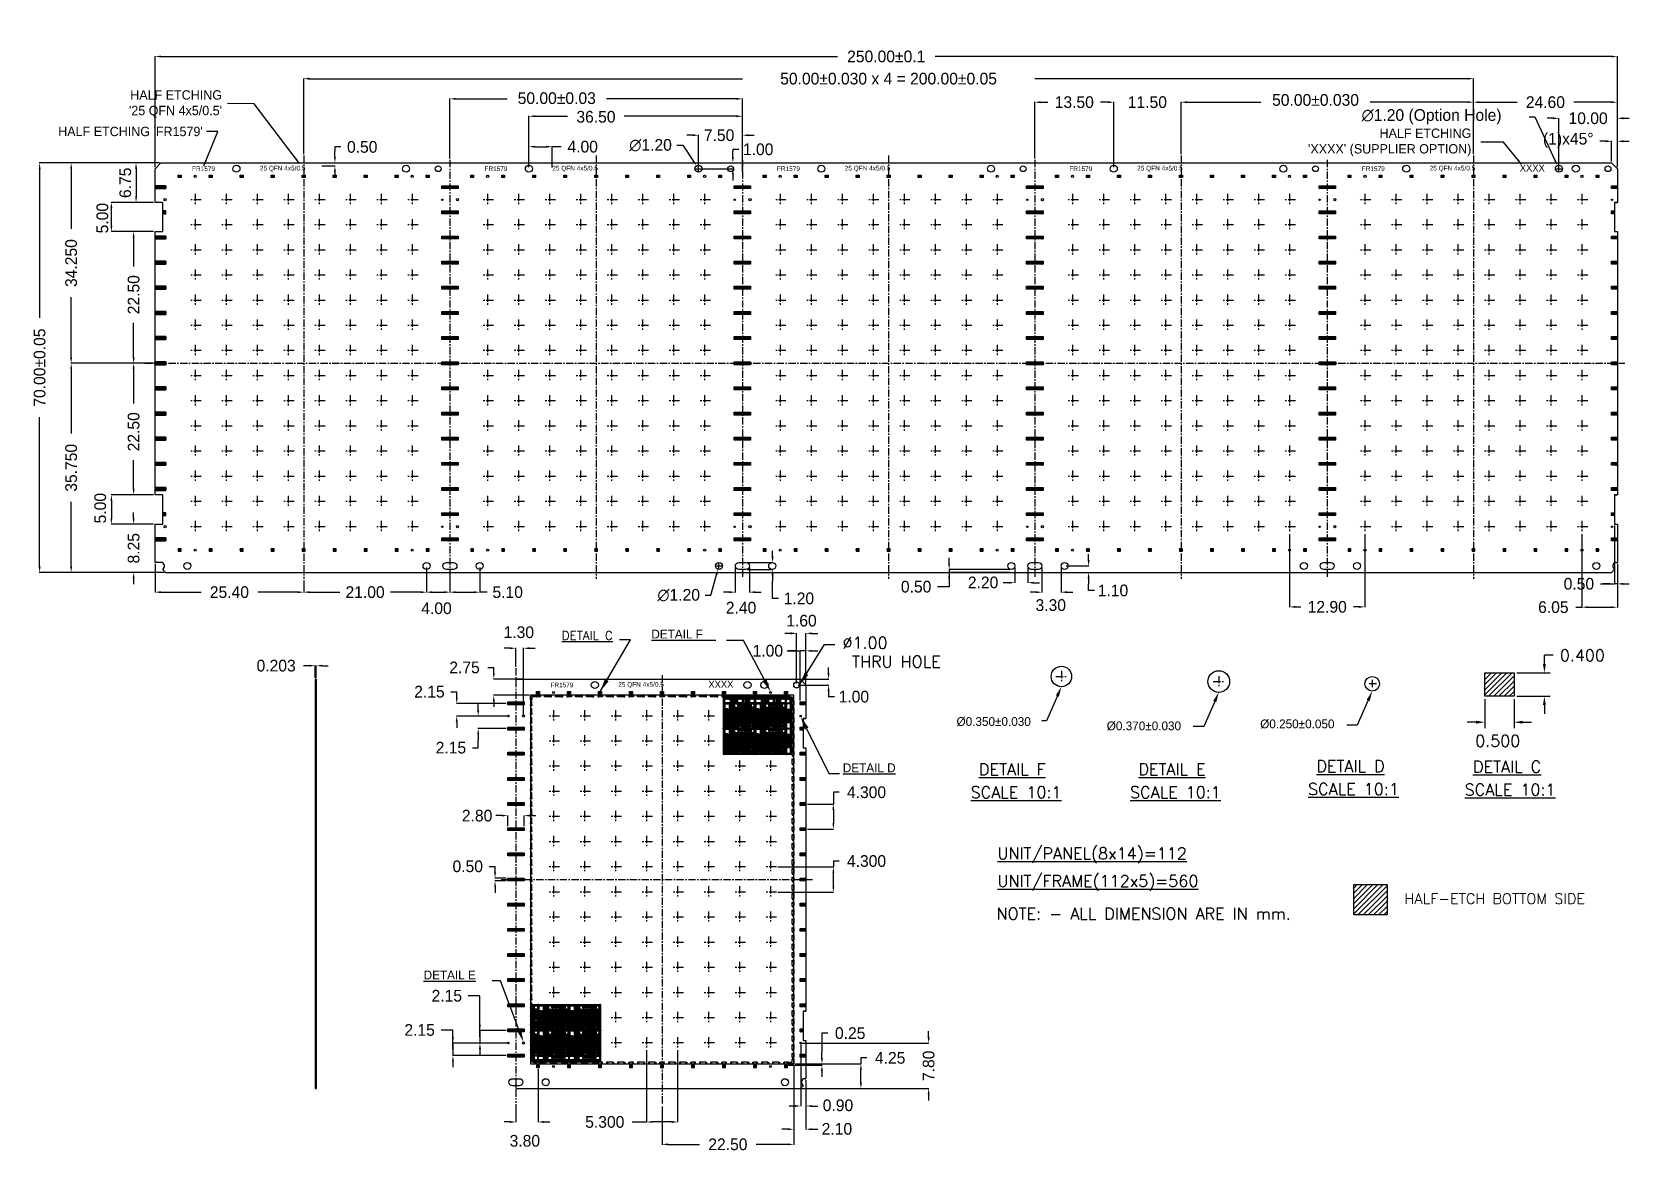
# Model space of a CAD drawing. Extents: x -356 to -83, y -298 to -106.
import ezdxf
from ezdxf.enums import TextEntityAlignment as Align

# ---------------------------------------------------------------- set-up
doc = ezdxf.new("R2010")
doc.units = 0
doc.header["$MEASUREMENT"] = 0
doc.linetypes.add('CENTER', pattern=[2, 1.25, -0.25, 0.25, -0.25])
doc.linetypes.add('HIDDEN', pattern=[0.375, 0.25, -0.125])
doc.layers.get('0').update_dxf_attribs({"linetype": 'CONTINUOUS'})
doc.layers.get('DEFPOINTS').update_dxf_attribs({"linetype": 'CONTINUOUS'})
for name, color, linetype in [('CENTER', 1, 'CENTER'), ('DIM', 3, 'CONTINUOUS'), ('Full_metal', 254, 'CONTINUOUS'), ('half_bottom', 4, 'CONTINUOUS'), ('half_top', 6, 'CONTINUOUS'), ('HIDDEN', 6, 'HIDDEN')]:
    doc.layers.add(name, color=color, linetype=linetype)
doc.styles.add('ROMANS', font='romans.shx', dxfattribs={"height": 2})
doc.dimstyles.new('Copy of DETAIL-A', dxfattribs={"dimscale": 25, "dimtxt": 0.08, "dimasz": 0.06, "dimexe": 0.04, "dimexo": 0.02, "dimgap": 0.04, "dimtad": 0, "dimtih": 1, "dimtoh": 1, "dimdec": 3, "dimlfac": 0.1, "dimzin": 0, "dimdsep": 46, "dimtxsty": 'ROMANS', "dimcen": 0.04, "dimclrd": 3, "dimadec": 0, "dimazin": 0, "dimtfac": 1, "dimtdec": 3, "dimtofl": 0, "dimtmove": 2, "dimatfit": 3, "dimfxl": 1, "dimtolj": 1, "dimtzin": 0, "dimarcsym": 0})
doc.dimstyles.new('FRAME', dxfattribs={"dimscale": 25, "dimtxt": 0.08, "dimasz": 0.09, "dimexe": 0.04, "dimexo": 0.04, "dimgap": 0.04, "dimtad": 0, "dimdec": 3, "dimlfac": 0.1, "dimzin": 0, "dimdsep": 46, "dimtxsty": 'ROMANS', "dimcen": 0.04, "dimadec": 0, "dimazin": 0, "dimtfac": 1, "dimtdec": 3, "dimtofl": 0, "dimtmove": 2, "dimatfit": 3, "dimfxl": 1, "dimtolj": 1, "dimtzin": 0, "dimarcsym": 0})
doc.dimstyles.get("Standard").update_dxf_attribs({"dimtxt": 0.3, "dimasz": 0.2, "dimexe": 0.05, "dimexo": 0.15, "dimgap": 0.05, "dimtad": 0, "dimtoh": 1, "dimdec": 3, "dimdsep": 46, "dimtxsty": 'STANDARD', "dimcen": 0.5, "dimadec": 0, "dimazin": 0, "dimtfac": 1, "dimtdec": 3, "dimtofl": 0, "dimtmove": 0, "dimatfit": 3, "dimfxl": 1, "dimtolj": 1, "dimtzin": 0, "dimarcsym": 0})
doc.dimstyles.new('STANDARD$0', dxfattribs={"dimtxt": 0.18, "dimasz": 0.18, "dimexe": 0.18, "dimexo": 0.0625, "dimgap": 0.09, "dimtad": 0, "dimtih": 1, "dimtoh": 1, "dimdec": 4, "dimzin": 0, "dimdsep": 46, "dimtxsty": 'STANDARD', "dimcen": 0.09, "dimadec": 0, "dimazin": 0, "dimtfac": 1, "dimtdec": 4, "dimtofl": 0, "dimtmove": 0, "dimatfit": 3, "dimfxl": 1, "dimtolj": 1, "dimtzin": 0, "dimarcsym": 0})
pattern_1 = [(45, (108.91456, 9.6819), (-0.4419417, 0.4419417), [])]
pattern_2 = [(45, (-683.58905, 132.13588), (-0.088388348, 0.088388348), [])]
pattern_3 = [(45, (-633.58905, 132.13588), (-0.088388348, 0.088388348), [])]
pattern_4 = [(45, (-583.58905, 132.13588), (-0.088388348, 0.088388348), [])]
pattern_5 = [(45, (-533.58905, 132.13588), (-0.088388348, 0.088388348), [])]
pattern_6 = [(45, (-483.58905, 132.13588), (-0.088388348, 0.088388348), [])]
pattern_7 = [(45, (0, 15), (-0.044194174, 0.044194174), []), (135, (0, 15), (-0.044194174, -0.044194174), [])]
pattern_8 = [(45, (36.529174, 5.620336), (-0.044194174, 0.044194174), [])]
pattern_9 = [(45, (-50.30346, 5.620336), (-0.044194174, 0.044194174), [])]
pattern_10 = [(45, (-622.31223, 43.88071), (-0.088388348, 0.088388348), [])]
pattern_11 = [(135, (0, 15), (-0.044194174, -0.044194174), [])]
pattern_12 = [(45, (5.3, 15), (-0.044194174, 0.044194174), []), (135, (5.3, 15), (-0.044194174, -0.044194174), [])]
pattern_13 = [(135, (5.3, 15), (-0.044194174, -0.044194174), [])]
pattern_14 = [(45, (0, 19.3), (-0.044194174, 0.044194174), []), (135, (0, 19.3), (-0.044194174, -0.044194174), [])]
pattern_15 = [(135, (0, 19.3), (-0.044194174, -0.044194174), [])]
pattern_16 = [(135, (0, 15), (-0.044194174, -0.044194174), [])]
pattern_17 = [(45, (31.8, 51.6), (-0.044194174, 0.044194174), []), (135, (31.8, 51.6), (-0.044194174, -0.044194174), [])]

msp = doc.modelspace()

# ---------------------------------------------------------------- texts
at = {"linetype": 'Continuous'}
for s, p in [('FR1579', (-328.94636, -129.96627)), ('25 QFN 4x5/0.5', (-317.3498, -129.87706)), ('FR1579', (-278.94636, -129.96627)), ('25 QFN 4x5/0.5', (-267.3498, -129.87706)), ('FR1579', (-228.94636, -129.96627)), ('25 QFN 4x5/0.5', (-217.3498, -129.87706)), ('FR1579', (-178.94636, -129.96627)), ('25 QFN 4x5/0.5', (-167.3498, -129.87706)), ('FR1579', (-128.94636, -129.96627)), ('25 QFN 4x5/0.5', (-117.3498, -129.87706)), ('FR1579', (-267.66954, -218.22144)), ('25 QFN 4x5/0.5', (-256.07298, -218.13224))]:
    msp.add_text(s, height=0.8, dxfattribs=at).set_placement(p)
for p in [(-99.79844, -130.05772), (-238.52163, -218.31289)]:
    msp.add_text('XXXX', height=1.2, dxfattribs=at).set_placement(p, align=Align.CENTER)
at = {"style": 'ROMANS'}
for s, p in [('%%UDETAIL F', (-194.39982, -233.24444)), ('%%UDETAIL E', (-167.14581, -233.23109)), ('%%UDETAIL D', (-136.70952, -232.7056)), ('%%UDETAIL C', (-109.93489, -232.80234)), ('%%USCALE 10:1', (-138.12503, -236.63319)), ('%%USCALE 10:1', (-111.3504, -236.72992)), ('%%USCALE 10:1', (-195.81532, -237.17203)), ('%%USCALE 10:1', (-168.56132, -237.15867)), ('%%UUNIT/PANEL(8x14)=112', (-191.25825, -247.62063)), ('%%UUNIT/FRAME(112x5)=560', (-191.25825, -252.33953)), ('NOTE: - ALL DIMENSION ARE IN mm.', (-191.40035, -257.93125))]:
    msp.add_text(s, height=2, dxfattribs=at).set_placement(p)
at = {"layer": 'DIM'}
for s, p in [('DETAIL F', (-250.40906, -209.88088)), ('%%UDETAIL D%%U', (-217.67185, -232.74084)), ('%%UDETAIL E%%U', (-289.34587, -268.15586))]:
    msp.add_text(s, height=1.5, dxfattribs=at).set_placement(p)
at = {"layer": 'DIM', "linetype": 'Continuous'}
for s, p in [('%%c0.350%%p0.030', (-198.235, -224.82343)), ('%%C0.250%%P0.050', (-146.31694, -225.22866)), ('%%C0.370%%P0.030', (-172.54826, -225.57276))]:
    msp.add_text(s, height=1.5, dxfattribs=at).set_placement(p)
at = {"layer": 'DIM', "linetype": 'Continuous', "char_height": 1.6, "attachment_point": 6}
for s, insert in [("HALF ETCHING \\P'25 QFN 4x5/0.5'", (-323.81544, -118.5089)), ("HALF ETCHING 'FR1579'", (-327.10576, -123.21788)), ("HALF ETCHING \\P'XXXX' (SUPPLIER OPTION)", (-110.21556, -125.07906))]:
    msp.add_mtext(s, dxfattribs=dict(at, insert=insert))
at = {"layer": 'DIM', "insert": (-257.0009, -210.11609), "char_height": 1.5, "attachment_point": 9}
msp.add_mtext('{\\Fromans.shx|c0;\\LDETAIL C}', dxfattribs=at)
at = {"layer": 'DIM', "char_height": 2, "attachment_point": 3, "style": 'ROMANS'}
for s, insert in [('{\\Fromans.shx|c0;%%C1.00}', (-210.01222, -209.61482)), ('{\\Fromans.shx|c0;THRU HOLE}', (-200.94091, -212.83462))]:
    msp.add_mtext(s, dxfattribs=dict(at, insert=insert))
at = {"layer": 'half_bottom', "style": 'ROMANS'}
msp.add_text('HALF-ETCH BOTTOM SIDE', height=1.8, dxfattribs=at).set_placement((-121.64232, -255.26531))

# ---------------------------------------------------------------- blocks, each defined once
blk = doc.blocks.new('*D0')
at = {"layer": 'DEFPOINTS', "color": 0, "linetype": 'Continuous', "transparency": 16777216}
for p in [(-2.73, 206.94), (7.92, 207.44), (7.92, 206.94)]:
    blk.add_point(p, dxfattribs=at)
at = {"layer": 'DIM', "color": 0, "linetype": 'Continuous', "lineweight": -2, "transparency": 16777216}
for p, q in [((-2.73, 208.44), (-2.73, 209.44)), ((7.67, 207.44), (-2.78, 207.44)), ((7.67, 206.94), (-2.78, 206.94)), ((-2.73, 207.44), (-2.73, 206.94)), ((-2.73, 207.19), (-2.71, 204.48)), ((-2.73, 205.94), (-2.73, 204.94)), ((-2.71, 204.48), (-4.71, 204.48))]:
    blk.add_line(p, q, dxfattribs=at)
at = {"layer": 'DIM', "color": 0, "linetype": 'Continuous', "transparency": 16777216}
for points in [[(-2.89, 208.44), (-2.56, 208.44), (-2.73, 207.44)], [(-2.89, 205.94), (-2.56, 205.94), (-2.73, 206.94)]]:
    blk.add_solid(points, dxfattribs=at)
at = {"layer": 'DIM', "color": 0, "linetype": 'Continuous', "transparency": 16777216, "insert": (-8.37, 204.48), "char_height": 2, "attachment_point": 5}
blk.add_mtext('\\A1;0.50', dxfattribs=at)
blk = doc.blocks.new('*D1')
at = {"layer": 'DEFPOINTS', "color": 0, "linetype": 'Continuous', "transparency": 16777216}
for p in [(-138.48, 208.64), (-113.08, 205.8), (-138.48, 203.55)]:
    blk.add_point(p, dxfattribs=at)
at = {"layer": 'DIM', "color": 0, "linetype": 'Continuous', "lineweight": -2, "transparency": 16777216}
for p, q in [((-138.48, 208.39), (-138.48, 203.5)), ((-113.08, 205.55), (-113.08, 203.5)), ((-137.48, 203.55), (-130.61, 203.55)), ((-114.08, 203.55), (-120.94, 203.55))]:
    blk.add_line(p, q, dxfattribs=at)
at = {"layer": 'DIM', "color": 0, "linetype": 'Continuous', "transparency": 16777216}
for points in [[(-137.48, 203.72), (-137.48, 203.38), (-138.48, 203.55)], [(-114.08, 203.72), (-114.08, 203.38), (-113.08, 203.55)]]:
    blk.add_solid(points, dxfattribs=at)
at = {"layer": 'DIM', "color": 0, "linetype": 'Continuous', "transparency": 16777216, "insert": (-125.78, 203.55), "char_height": 2, "attachment_point": 5}
blk.add_mtext('\\A1;25.40', dxfattribs=at)
blk = doc.blocks.new('*D2')
at = {"layer": 'DEFPOINTS', "color": 0, "linetype": 'Continuous', "transparency": 16777216}
for p in [(-80.36, 154.18), (-78.2, 154.68), (-78.2, 154.18)]:
    blk.add_point(p, dxfattribs=at)
at = {"layer": 'DIM', "color": 0, "linetype": 'Continuous', "lineweight": -2, "transparency": 16777216}
for p, q in [((-81.36, 156.68), (-80.36, 156.68)), ((-80.36, 155.68), (-80.36, 156.68)), ((-78.45, 154.68), (-80.41, 154.68)), ((-78.45, 154.18), (-80.41, 154.18)), ((-80.36, 153.18), (-80.36, 152.18))]:
    blk.add_line(p, q, dxfattribs=at)
at = {"layer": 'DIM', "color": 0, "linetype": 'Continuous', "transparency": 16777216}
for points in [[(-80.53, 155.68), (-80.2, 155.68), (-80.36, 154.68)], [(-80.53, 153.18), (-80.2, 153.18), (-80.36, 154.18)]]:
    blk.add_solid(points, dxfattribs=at)
at = {"layer": 'DIM', "color": 0, "linetype": 'Continuous', "transparency": 16777216, "insert": (-85.03, 156.68), "char_height": 2, "attachment_point": 5}
blk.add_mtext('\\A1;0.50', dxfattribs=at)
blk = doc.blocks.new('*D3')
at = {"layer": 'DEFPOINTS', "color": 0, "linetype": 'Continuous', "transparency": 16777216}
for p in [(-78.2, 165.35), (-78.2, 163.28), (-75.4, 163.28)]:
    blk.add_point(p, dxfattribs=at)
at = {"layer": 'DIM', "color": 0, "linetype": 'Continuous', "lineweight": -2, "transparency": 16777216}
for p, q in [((-79.2, 165.35), (-80.2, 165.35)), ((-78.2, 163.53), (-78.2, 165.4)), ((-75.4, 163.53), (-75.4, 165.4)), ((-74.4, 165.35), (-73.4, 165.35))]:
    blk.add_line(p, q, dxfattribs=at)
at = {"layer": 'DIM', "color": 0, "linetype": 'Continuous', "transparency": 16777216}
for points in [[(-79.2, 165.52), (-79.2, 165.19), (-78.2, 165.35)], [(-74.4, 165.52), (-74.4, 165.19), (-75.4, 165.35)]]:
    blk.add_solid(points, dxfattribs=at)
at = {"layer": 'DIM', "color": 0, "linetype": 'Continuous', "transparency": 16777216, "insert": (-83.43, 165.34), "char_height": 2, "attachment_point": 5}
blk.add_mtext('\\A1;2.80', dxfattribs=at)
blk = doc.blocks.new('*D4')
at = {"layer": 'DEFPOINTS', "color": 0, "linetype": 'Continuous', "transparency": 16777216}
for p in [(-29.3, 122.93), (-51.8, 115.88), (-29.3, 109.15)]:
    blk.add_point(p, dxfattribs=at)
at = {"layer": 'DIM', "color": 0, "linetype": 'Continuous', "lineweight": -2, "transparency": 16777216}
for p, q in [((-29.3, 122.68), (-29.3, 109.1)), ((-51.8, 115.63), (-51.8, 109.1)), ((-50.8, 109.15), (-45.38, 109.15)), ((-30.3, 109.15), (-35.72, 109.15))]:
    blk.add_line(p, q, dxfattribs=at)
at = {"layer": 'DIM', "color": 0, "linetype": 'Continuous', "transparency": 16777216}
for points in [[(-50.8, 109.32), (-50.8, 108.99), (-51.8, 109.15)], [(-30.3, 109.32), (-30.3, 108.99), (-29.3, 109.15)]]:
    blk.add_solid(points, dxfattribs=at)
at = {"layer": 'DIM', "color": 0, "linetype": 'Continuous', "transparency": 16777216, "insert": (-40.55, 109.15), "char_height": 2, "attachment_point": 5}
blk.add_mtext('\\A1;22.50', dxfattribs=at)
blk = doc.blocks.new('*D5')
at = {"layer": 'DEFPOINTS', "color": 0, "linetype": 'Continuous', "transparency": 16777216}
for p in [(-54.45, 125.48), (-49.15, 125.48), (-54.45, 112.98)]:
    blk.add_point(p, dxfattribs=at)
at = {"layer": 'DIM', "color": 0, "linetype": 'Continuous', "lineweight": -2, "transparency": 16777216}
for p, q in [((-54.45, 125.23), (-54.45, 112.93)), ((-49.15, 125.23), (-49.15, 112.93)), ((-56.93, 112.98), (-54.45, 112.98)), ((-50.15, 112.98), (-53.45, 112.98))]:
    blk.add_line(p, q, dxfattribs=at)
at = {"layer": 'DIM', "color": 0, "linetype": 'Continuous', "transparency": 16777216}
for points in [[(-53.45, 113.14), (-53.45, 112.81), (-54.45, 112.98)], [(-50.15, 113.14), (-50.15, 112.81), (-49.15, 112.98)]]:
    blk.add_solid(points, dxfattribs=at)
at = {"layer": 'DIM', "color": 0, "linetype": 'Continuous', "transparency": 16777216, "insert": (-61.6, 112.98), "char_height": 2, "attachment_point": 5}
blk.add_mtext('\\A1;5.300', dxfattribs=at)
blk = doc.blocks.new('*D6')
at = {"layer": 'DEFPOINTS', "color": 0, "linetype": 'Continuous', "transparency": 16777216}
for p in [(-29.3, 122.93), (-27.2, 120.38), (-29.3, 111.74)]:
    blk.add_point(p, dxfattribs=at)
at = {"layer": 'DIM', "color": 0, "linetype": 'Continuous', "lineweight": -2, "transparency": 16777216}
for p, q in [((-29.3, 122.68), (-29.3, 111.69)), ((-27.2, 120.13), (-27.2, 111.69)), ((-30.3, 111.74), (-31.3, 111.74)), ((-26.2, 111.74), (-25.2, 111.74))]:
    blk.add_line(p, q, dxfattribs=at)
at = {"layer": 'DIM', "color": 0, "linetype": 'Continuous', "transparency": 16777216}
for points in [[(-30.3, 111.91), (-30.3, 111.57), (-29.3, 111.74)], [(-26.2, 111.91), (-26.2, 111.57), (-27.2, 111.74)]]:
    blk.add_solid(points, dxfattribs=at)
at = {"layer": 'DIM', "color": 0, "linetype": 'Continuous', "transparency": 16777216, "insert": (-21.91, 111.79), "char_height": 2, "attachment_point": 5}
blk.add_mtext('\\A1;2.10', dxfattribs=at)
blk = doc.blocks.new('*D7')
at = {"layer": 'DEFPOINTS', "color": 0, "linetype": 'Continuous', "transparency": 16777216}
for p in [(-29.3, 122.93), (-30.6, 122.68), (-24.47, 122.68)]:
    blk.add_point(p, dxfattribs=at)
at = {"layer": 'DIM', "color": 0, "linetype": 'Continuous', "lineweight": -2, "transparency": 16777216}
for p, q in [((-23.47, 128.16), (-24.47, 128.16)), ((-24.47, 128.16), (-24.47, 124.93)), ((-29.05, 122.93), (-24.42, 122.93)), ((-24.47, 123.93), (-24.47, 124.93)), ((-30.35, 122.68), (-24.42, 122.68)), ((-24.47, 121.68), (-24.47, 120.68))]:
    blk.add_line(p, q, dxfattribs=at)
at = {"layer": 'DIM', "color": 0, "linetype": 'Continuous', "transparency": 16777216}
for points in [[(-24.64, 123.93), (-24.3, 123.93), (-24.47, 122.93)], [(-24.64, 121.68), (-24.3, 121.68), (-24.47, 122.68)]]:
    blk.add_solid(points, dxfattribs=at)
at = {"layer": 'DIM', "color": 0, "linetype": 'Continuous', "transparency": 16777216, "insert": (-19.64, 128.16), "char_height": 2, "attachment_point": 5}
blk.add_mtext('\\A1;0.25', dxfattribs=at)
blk = doc.blocks.new('*D8')
at = {"layer": 'DEFPOINTS', "color": 0, "linetype": 'Continuous', "transparency": 16777216}
for p in [(-29.3, 122.93), (-17.81, 122.93), (-28.2, 118.68)]:
    blk.add_point(p, dxfattribs=at)
at = {"layer": 'DIM', "color": 0, "linetype": 'Continuous', "lineweight": -2, "transparency": 16777216}
for p, q in [((-29.05, 122.93), (-17.76, 122.93)), ((-16.81, 123.93), (-17.81, 123.93)), ((-17.81, 123.93), (-17.81, 122.93)), ((-17.81, 119.68), (-17.81, 121.93)), ((-27.95, 118.68), (-17.76, 118.68))]:
    blk.add_line(p, q, dxfattribs=at)
at = {"layer": 'DIM', "color": 0, "linetype": 'Continuous', "transparency": 16777216}
for points in [[(-17.97, 121.93), (-17.64, 121.93), (-17.81, 122.93)], [(-17.97, 119.68), (-17.64, 119.68), (-17.81, 118.68)]]:
    blk.add_solid(points, dxfattribs=at)
at = {"layer": 'DIM', "color": 0, "linetype": 'Continuous', "transparency": 16777216, "insert": (-12.81, 123.93), "char_height": 2, "attachment_point": 5}
blk.add_mtext('\\A1;4.25', dxfattribs=at)
blk = doc.blocks.new('*D9')
at = {"layer": 'DEFPOINTS', "color": 0, "linetype": 'Continuous', "transparency": 16777216}
for p in [(-32.25, 156.58), (-22.52, 156.58), (-32.25, 152.28)]:
    blk.add_point(p, dxfattribs=at)
at = {"layer": 'DIM', "color": 0, "linetype": 'Continuous', "lineweight": -2, "transparency": 16777216}
for p, q in [((-32, 156.58), (-22.47, 156.58)), ((-21.52, 157.58), (-22.52, 157.58)), ((-22.52, 157.58), (-22.52, 156.58)), ((-22.52, 153.28), (-22.52, 155.58)), ((-32, 152.28), (-22.47, 152.28))]:
    blk.add_line(p, q, dxfattribs=at)
at = {"layer": 'DIM', "color": 0, "linetype": 'Continuous', "transparency": 16777216}
for points in [[(-22.68, 155.58), (-22.35, 155.58), (-22.52, 156.58)], [(-22.68, 153.28), (-22.35, 153.28), (-22.52, 152.28)]]:
    blk.add_solid(points, dxfattribs=at)
at = {"layer": 'DIM', "color": 0, "linetype": 'Continuous', "transparency": 16777216, "insert": (-16.85, 157.58), "char_height": 2, "attachment_point": 5}
blk.add_mtext('\\A1;4.300', dxfattribs=at)
blk = doc.blocks.new('*D10')
at = {"layer": 'DEFPOINTS', "color": 0, "linetype": 'Continuous', "transparency": 16777216}
for p in [(-92.08, 208.04), (-113.08, 205.8), (-92.08, 203.55)]:
    blk.add_point(p, dxfattribs=at)
at = {"layer": 'DIM', "color": 0, "linetype": 'Continuous', "lineweight": -2, "transparency": 16777216}
for p, q in [((-92.08, 207.79), (-92.08, 203.5)), ((-113.08, 205.55), (-113.08, 203.5)), ((-112.08, 203.55), (-106.91, 203.55)), ((-93.08, 203.55), (-98.24, 203.55))]:
    blk.add_line(p, q, dxfattribs=at)
at = {"layer": 'DIM', "color": 0, "linetype": 'Continuous', "transparency": 16777216}
for points in [[(-112.08, 203.72), (-112.08, 203.38), (-113.08, 203.55)], [(-93.08, 203.72), (-93.08, 203.38), (-92.08, 203.55)]]:
    blk.add_solid(points, dxfattribs=at)
at = {"layer": 'DIM', "color": 0, "linetype": 'Continuous', "transparency": 16777216, "insert": (-102.58, 203.55), "char_height": 2, "attachment_point": 5}
blk.add_mtext('\\A1;21.00', dxfattribs=at)
blk = doc.blocks.new('*D11')
at = {"layer": 'DEFPOINTS', "color": 0, "linetype": 'Continuous', "transparency": 16777216}
for p in [(-111.12, 190.98), (-111.12, 188.68), (-110.92, 188.68)]:
    blk.add_point(p, dxfattribs=at)
at = {"layer": 'DIM', "color": 0, "linetype": 'Continuous', "lineweight": -2, "transparency": 16777216}
for p, q in [((-112.12, 190.98), (-113.12, 190.98)), ((-111.12, 188.93), (-111.12, 191.03)), ((-110.92, 188.93), (-110.92, 191.03)), ((-109.92, 190.98), (-108.92, 190.98))]:
    blk.add_line(p, q, dxfattribs=at)
at = {"layer": 'DIM', "color": 0, "linetype": 'Continuous', "transparency": 16777216}
for points in [[(-112.12, 191.15), (-112.12, 190.82), (-111.12, 190.98)], [(-109.92, 191.15), (-109.92, 190.82), (-110.92, 190.98)]]:
    blk.add_solid(points, dxfattribs=at)
at = {"layer": 'DIM', "color": 0, "linetype": 'Continuous', "transparency": 16777216, "insert": (-117.79, 190.98), "char_height": 2, "attachment_point": 5}
blk.add_mtext('\\A1;0.203', dxfattribs=at)
blk = doc.blocks.new('*D12')
at = {"layer": 'DEFPOINTS', "color": 0, "linetype": 'Continuous', "transparency": 16777216}
for p in [(-82.98, 208.04), (-88.08, 207.44), (-82.98, 203.55)]:
    blk.add_point(p, dxfattribs=at)
at = {"layer": 'DIM', "color": 0, "linetype": 'Continuous', "lineweight": -2, "transparency": 16777216}
for p, q in [((-82.98, 207.79), (-82.98, 203.5)), ((-88.08, 207.19), (-88.08, 203.5)), ((-87.08, 203.55), (-83.98, 203.55)), ((-81.7, 203.55), (-82.98, 203.55))]:
    blk.add_line(p, q, dxfattribs=at)
at = {"layer": 'DIM', "color": 0, "linetype": 'Continuous', "transparency": 16777216}
for points in [[(-87.08, 203.72), (-87.08, 203.38), (-88.08, 203.55)], [(-83.98, 203.72), (-83.98, 203.38), (-82.98, 203.55)]]:
    blk.add_solid(points, dxfattribs=at)
at = {"layer": 'DIM', "color": 0, "linetype": 'Continuous', "transparency": 16777216, "insert": (-78.2, 203.55), "char_height": 2, "attachment_point": 5}
blk.add_mtext('\\A1;5.10', dxfattribs=at)
blk = doc.blocks.new('*D13')
at = {"layer": 'DEFPOINTS', "color": 0, "linetype": 'Continuous', "transparency": 16777216}
for p in [(-92.08, 208.04), (-88.08, 206.11), (-88.08, 203.55)]:
    blk.add_point(p, dxfattribs=at)
at = {"layer": 'DIM', "color": 0, "linetype": 'Continuous', "lineweight": -2, "transparency": 16777216}
for p, q in [((-92.08, 207.79), (-92.08, 203.5)), ((-88.08, 205.86), (-88.08, 203.5)), ((-91.08, 203.55), (-89.08, 203.55))]:
    blk.add_line(p, q, dxfattribs=at)
at = {"layer": 'DIM', "color": 0, "linetype": 'Continuous', "transparency": 16777216}
for points in [[(-91.08, 203.72), (-91.08, 203.38), (-92.08, 203.55)], [(-89.08, 203.72), (-89.08, 203.38), (-88.08, 203.55)]]:
    blk.add_solid(points, dxfattribs=at)
at = {"layer": 'DIM', "color": 0, "linetype": 'Continuous', "transparency": 16777216, "insert": (-90.37, 200.79), "char_height": 2, "attachment_point": 5}
blk.add_mtext('\\A1;4.00', dxfattribs=at)
blk = doc.blocks.new('*D14')
at = {"layer": 'DEFPOINTS', "color": 0, "linetype": 'Continuous', "transparency": 16777216}
for p in [(-37.48, 208.64), (-32.91, 208.64), (-37.48, 207.44)]:
    blk.add_point(p, dxfattribs=at)
at = {"layer": 'DIM', "color": 0, "linetype": 'Continuous', "lineweight": -2, "transparency": 16777216}
for p, q in [((-32.91, 209.64), (-32.91, 210.64)), ((-37.23, 208.64), (-32.86, 208.64)), ((-37.23, 207.44), (-32.86, 207.44)), ((-32.91, 206.44), (-32.91, 205.44)), ((-32.91, 202.48), (-32.91, 205.44)), ((-31.91, 202.48), (-32.91, 202.48))]:
    blk.add_line(p, q, dxfattribs=at)
at = {"layer": 'DIM', "color": 0, "linetype": 'Continuous', "transparency": 16777216}
for points in [[(-33.08, 209.64), (-32.74, 209.64), (-32.91, 208.64)], [(-33.08, 206.44), (-32.74, 206.44), (-32.91, 207.44)]]:
    blk.add_solid(points, dxfattribs=at)
at = {"layer": 'DIM', "color": 0, "linetype": 'Continuous', "transparency": 16777216, "insert": (-28.41, 202.48), "char_height": 2, "attachment_point": 5}
blk.add_mtext('\\A1;1.20', dxfattribs=at)
blk = doc.blocks.new('*D15')
at = {"layer": 'DEFPOINTS', "color": 0, "linetype": 'Continuous', "transparency": 16777216}
for p in [(-39.28, 208.04), (-36.88, 208.04), (-36.88, 203.55)]:
    blk.add_point(p, dxfattribs=at)
at = {"layer": 'DIM', "color": 0, "linetype": 'Continuous', "lineweight": -2, "transparency": 16777216}
for p, q in [((-39.28, 207.79), (-39.28, 203.5)), ((-36.88, 207.79), (-36.88, 203.5)), ((-40.28, 203.55), (-41.28, 203.55)), ((-35.88, 203.55), (-34.88, 203.55))]:
    blk.add_line(p, q, dxfattribs=at)
at = {"layer": 'DIM', "color": 0, "linetype": 'Continuous', "transparency": 16777216}
for points in [[(-40.28, 203.72), (-40.28, 203.38), (-39.28, 203.55)], [(-35.88, 203.72), (-35.88, 203.38), (-36.88, 203.55)]]:
    blk.add_solid(points, dxfattribs=at)
at = {"layer": 'DIM', "color": 0, "linetype": 'Continuous', "transparency": 16777216, "insert": (-38.3, 200.89), "char_height": 2, "attachment_point": 5}
blk.add_mtext('\\A1;2.40', dxfattribs=at)
blk = doc.blocks.new('*D16')
at = {"layer": 'DEFPOINTS', "color": 0, "linetype": 'Continuous', "transparency": 16777216}
for p in [(-41.92, 208.62), (-42.24, 207.46)]:
    blk.add_point(p, dxfattribs=at)
at = {"layer": 'DIM', "color": 0, "linetype": 'Continuous', "lineweight": -2, "transparency": 16777216}
for p, q in [((-42.58, 208.04), (-41.58, 208.04)), ((-42.08, 207.54), (-42.08, 208.54)), ((-43.46, 203.03), (-42.5, 206.49)), ((-44.46, 203.03), (-43.46, 203.03))]:
    blk.add_line(p, q, dxfattribs=at)
at = {"layer": 'DIM', "color": 0, "linetype": 'Continuous', "transparency": 16777216}
blk.add_solid([(-42.66, 206.54), (-42.34, 206.45), (-42.24, 207.46)], dxfattribs=at)
at = {"layer": 'DIM', "color": 0, "linetype": 'Continuous', "transparency": 16777216, "insert": (-48.96, 203.03), "char_height": 2, "attachment_point": 5}
blk.add_mtext('\\A1;∅1.20', dxfattribs=at)
blk = doc.blocks.new('*D17')
at = {"layer": 'DEFPOINTS', "color": 0, "linetype": 'Continuous', "transparency": 16777216}
for p in [(13.12, 208.04), (16.42, 208.04), (16.42, 203.55)]:
    blk.add_point(p, dxfattribs=at)
at = {"layer": 'DIM', "color": 0, "linetype": 'Continuous', "lineweight": -2, "transparency": 16777216}
for p, q in [((13.12, 207.79), (13.12, 203.5)), ((16.42, 207.79), (16.42, 203.5)), ((12.12, 203.55), (11.12, 203.55)), ((17.42, 203.55), (18.42, 203.55))]:
    blk.add_line(p, q, dxfattribs=at)
at = {"layer": 'DIM', "color": 0, "linetype": 'Continuous', "transparency": 16777216}
for points in [[(12.12, 203.72), (12.12, 203.38), (13.12, 203.55)], [(17.42, 203.72), (17.42, 203.38), (16.42, 203.55)]]:
    blk.add_solid(points, dxfattribs=at)
at = {"layer": 'DIM', "color": 0, "linetype": 'Continuous', "transparency": 16777216, "insert": (14.65, 201.33), "char_height": 2, "attachment_point": 5}
blk.add_mtext('\\A1;3.30', dxfattribs=at)
blk = doc.blocks.new('*D18')
at = {"layer": 'DEFPOINTS', "color": 0, "linetype": 'Continuous', "transparency": 16777216}
for p in [(8.52, 208.04), (10.72, 208.04), (8.52, 205.17)]:
    blk.add_point(p, dxfattribs=at)
at = {"layer": 'DIM', "color": 0, "linetype": 'Continuous', "lineweight": -2, "transparency": 16777216}
for p, q in [((8.52, 207.79), (8.52, 205.12)), ((10.72, 207.79), (10.72, 205.12)), ((7.52, 205.17), (6.52, 205.17)), ((11.72, 205.17), (12.72, 205.17))]:
    blk.add_line(p, q, dxfattribs=at)
at = {"layer": 'DIM', "color": 0, "linetype": 'Continuous', "transparency": 16777216}
for points in [[(7.52, 205.33), (7.52, 205), (8.52, 205.17)], [(11.72, 205.33), (11.72, 205), (10.72, 205.17)]]:
    blk.add_solid(points, dxfattribs=at)
at = {"layer": 'DIM', "color": 0, "linetype": 'Continuous', "transparency": 16777216, "insert": (3.08, 205.2), "char_height": 2, "attachment_point": 5}
blk.add_mtext('\\A1;2.20', dxfattribs=at)
blk = doc.blocks.new('*D19')
at = {"layer": 'DEFPOINTS', "color": 0, "linetype": 'Continuous', "transparency": 16777216}
for p in [(17.02, 208.04), (17.02, 206.94), (21.12, 206.94)]:
    blk.add_point(p, dxfattribs=at)
at = {"layer": 'DIM', "color": 0, "linetype": 'Continuous', "lineweight": -2, "transparency": 16777216}
for p, q in [((17.27, 208.04), (21.17, 208.04)), ((21.12, 209.04), (21.12, 210.04)), ((17.27, 206.94), (21.17, 206.94)), ((21.12, 205.94), (21.12, 204.94)), ((21.12, 203.83), (21.12, 204.94)), ((22.12, 203.83), (21.12, 203.83))]:
    blk.add_line(p, q, dxfattribs=at)
at = {"layer": 'DIM', "color": 0, "linetype": 'Continuous', "transparency": 16777216}
for points in [[(20.96, 209.04), (21.29, 209.04), (21.12, 208.04)], [(20.96, 205.94), (21.29, 205.94), (21.12, 206.94)]]:
    blk.add_solid(points, dxfattribs=at)
at = {"layer": 'DIM', "color": 0, "linetype": 'Continuous', "transparency": 16777216, "insert": (25.29, 203.83), "char_height": 2, "attachment_point": 5}
blk.add_mtext('\\A1;1.10', dxfattribs=at)
blk = doc.blocks.new('*D20')
at = {"layer": 'DEFPOINTS', "color": 0, "linetype": 'Continuous', "transparency": 16777216}
for p in [(-113.08, 291.33), (-113.08, 278.18), (86.92, 278.18)]:
    blk.add_point(p, dxfattribs=at)
at = {"layer": 'DIM', "color": 0, "linetype": 'Continuous', "lineweight": -2, "transparency": 16777216}
for p, q in [((-113.08, 278.43), (-113.08, 291.38)), ((-112.08, 291.33), (-38.08, 291.33)), ((85.92, 291.33), (11.92, 291.33)), ((86.92, 278.43), (86.92, 291.38))]:
    blk.add_line(p, q, dxfattribs=at)
at = {"layer": 'DIM', "color": 0, "linetype": 'Continuous', "transparency": 16777216}
for points in [[(-112.08, 291.5), (-112.08, 291.16), (-113.08, 291.33)], [(85.92, 291.5), (85.92, 291.16), (86.92, 291.33)]]:
    blk.add_solid(points, dxfattribs=at)
at = {"layer": 'DIM', "color": 0, "linetype": 'Continuous', "transparency": 16777216, "insert": (-13.08, 291.33), "char_height": 2, "attachment_point": 5}
blk.add_mtext('\\A1;50.00%%p0.030 x 4 = 200.00%%p0.05', dxfattribs=at)
blk = doc.blocks.new('*D21')
at = {"layer": 'DEFPOINTS', "color": 0, "linetype": 'Continuous', "transparency": 16777216}
for p in [(-138.48, 295.12), (-138.48, 275.94), (111.52, 275.94)]:
    blk.add_point(p, dxfattribs=at)
at = {"layer": 'DIM', "color": 0, "linetype": 'Continuous', "lineweight": -2, "transparency": 16777216}
for p, q in [((-138.48, 276.19), (-138.48, 295.17)), ((-137.48, 295.12), (-21.81, 295.12)), ((110.52, 295.12), (-5.14, 295.12)), ((111.52, 276.19), (111.52, 295.17))]:
    blk.add_line(p, q, dxfattribs=at)
at = {"layer": 'DIM', "color": 0, "linetype": 'Continuous', "transparency": 16777216}
for points in [[(-137.48, 295.28), (-137.48, 294.95), (-138.48, 295.12)], [(110.52, 295.28), (110.52, 294.95), (111.52, 295.12)]]:
    blk.add_solid(points, dxfattribs=at)
at = {"layer": 'DIM', "color": 0, "linetype": 'Continuous', "transparency": 16777216, "insert": (-13.48, 295.12), "char_height": 2, "attachment_point": 5}
blk.add_mtext('\\A1;250.00%%p0.1', dxfattribs=at)
blk = doc.blocks.new('*D22')
at = {"layer": 'DEFPOINTS', "color": 0, "linetype": 'Continuous', "transparency": 16777216}
for p in [(-88.08, 287.89), (-88.08, 277.44), (-38.08, 277.44)]:
    blk.add_point(p, dxfattribs=at)
at = {"layer": 'DIM', "color": 0, "linetype": 'Continuous', "lineweight": -2, "transparency": 16777216}
for p, q in [((-88.08, 277.69), (-88.08, 287.94)), ((-87.08, 287.89), (-78.31, 287.89)), ((-39.08, 287.89), (-61.31, 287.89)), ((-38.08, 277.69), (-38.08, 287.94))]:
    blk.add_line(p, q, dxfattribs=at)
at = {"layer": 'DIM', "color": 0, "linetype": 'Continuous', "transparency": 16777216}
for points in [[(-87.08, 288.05), (-87.08, 287.72), (-88.08, 287.89)], [(-39.08, 288.05), (-39.08, 287.72), (-38.08, 287.89)]]:
    blk.add_solid(points, dxfattribs=at)
at = {"layer": 'DIM', "color": 0, "linetype": 'Continuous', "transparency": 16777216, "insert": (-69.81, 287.99), "char_height": 2, "attachment_point": 5}
blk.add_mtext('\\A1;50.00%%p0.03', dxfattribs=at)
blk = doc.blocks.new('*D23')
at = {"layer": 'DEFPOINTS', "color": 0, "linetype": 'Continuous', "transparency": 16777216}
for p in [(-38.08, 284.91), (-74.58, 275.94), (-38.08, 275.94)]:
    blk.add_point(p, dxfattribs=at)
at = {"layer": 'DIM', "color": 0, "linetype": 'Continuous', "lineweight": -2, "transparency": 16777216}
for p, q in [((-74.58, 276.19), (-74.58, 284.96)), ((-73.58, 284.91), (-67.95, 284.91)), ((-39.08, 284.91), (-58.28, 284.91)), ((-38.08, 276.19), (-38.08, 284.96))]:
    blk.add_line(p, q, dxfattribs=at)
at = {"layer": 'DIM', "color": 0, "linetype": 'Continuous', "transparency": 16777216}
for points in [[(-73.58, 285.08), (-73.58, 284.75), (-74.58, 284.91)], [(-39.08, 285.08), (-39.08, 284.75), (-38.08, 284.91)]]:
    blk.add_solid(points, dxfattribs=at)
at = {"layer": 'DIM', "color": 0, "linetype": 'Continuous', "transparency": 16777216, "insert": (-63.11, 284.81), "char_height": 2, "attachment_point": 5}
blk.add_mtext('\\A1;36.50', dxfattribs=at)
blk = doc.blocks.new('*D24')
at = {"layer": 'DEFPOINTS', "color": 0, "linetype": 'Continuous', "transparency": 16777216}
for p in [(-70.58, 279.7), (-74.58, 275.94), (-70.58, 275.9)]:
    blk.add_point(p, dxfattribs=at)
at = {"layer": 'DIM', "color": 0, "linetype": 'Continuous', "lineweight": -2, "transparency": 16777216}
for p, q in [((-74.58, 276.19), (-74.58, 279.75)), ((-73.58, 279.7), (-71.58, 279.7)), ((-70.58, 276.15), (-70.58, 279.75)), ((-69.05, 279.7), (-70.58, 279.7))]:
    blk.add_line(p, q, dxfattribs=at)
at = {"layer": 'DIM', "color": 0, "linetype": 'Continuous', "transparency": 16777216}
for points in [[(-73.58, 279.87), (-73.58, 279.54), (-74.58, 279.7)], [(-71.58, 279.87), (-71.58, 279.54), (-70.58, 279.7)]]:
    blk.add_solid(points, dxfattribs=at)
at = {"layer": 'DIM', "color": 0, "linetype": 'Continuous', "transparency": 16777216, "insert": (-65.38, 279.7), "char_height": 2, "attachment_point": 5}
blk.add_mtext('\\A1;4.00', dxfattribs=at)
blk = doc.blocks.new('*D25')
at = {"layer": 'DEFPOINTS', "color": 0, "linetype": 'Continuous', "transparency": 16777216}
for p in [(-110.25, 276.44), (-107.74, 276.94), (-107.74, 276.94)]:
    blk.add_point(p, dxfattribs=at)
at = {"layer": 'DIM', "color": 0, "linetype": 'Continuous', "lineweight": -2, "transparency": 16777216}
for p, q in [((-106.74, 279.66), (-107.74, 279.66)), ((-107.74, 279.66), (-107.74, 278.94)), ((-107.74, 277.94), (-107.74, 278.94)), ((-110, 276.44), (-107.69, 276.44)), ((-107.99, 276.94), (-107.79, 276.94)), ((-107.74, 275.44), (-107.74, 274.44))]:
    blk.add_line(p, q, dxfattribs=at)
at = {"layer": 'DIM', "color": 0, "linetype": 'Continuous', "transparency": 16777216}
for points in [[(-107.91, 277.94), (-107.57, 277.94), (-107.74, 276.94)], [(-107.91, 275.44), (-107.57, 275.44), (-107.74, 276.44)]]:
    blk.add_solid(points, dxfattribs=at)
at = {"layer": 'DIM', "color": 0, "linetype": 'Continuous', "transparency": 16777216, "insert": (-103.07, 279.66), "char_height": 2, "attachment_point": 5}
blk.add_mtext('\\A1;0.50', dxfattribs=at)
blk = doc.blocks.new('*D26')
at = {"layer": 'DEFPOINTS', "color": 0, "linetype": 'Continuous', "transparency": 16777216}
for p in [(-45.58, 275.94), (-39.7, 276.94), (-39.7, 276.94)]:
    blk.add_point(p, dxfattribs=at)
at = {"layer": 'DIM', "color": 0, "linetype": 'Continuous', "lineweight": -2, "transparency": 16777216}
for p, q in [((-38.7, 279.25), (-39.7, 279.25)), ((-39.7, 279.25), (-39.7, 278.94)), ((-39.7, 277.94), (-39.7, 278.94)), ((-45.33, 275.94), (-39.65, 275.94)), ((-39.95, 276.94), (-39.75, 276.94)), ((-39.7, 274.94), (-39.7, 273.94))]:
    blk.add_line(p, q, dxfattribs=at)
at = {"layer": 'DIM', "color": 0, "linetype": 'Continuous', "transparency": 16777216}
for points in [[(-39.87, 277.94), (-39.53, 277.94), (-39.7, 276.94)], [(-39.87, 274.94), (-39.53, 274.94), (-39.7, 275.94)]]:
    blk.add_solid(points, dxfattribs=at)
at = {"layer": 'DIM', "color": 0, "linetype": 'Continuous', "transparency": 16777216, "insert": (-35.37, 279.25), "char_height": 2, "attachment_point": 5}
blk.add_mtext('\\A1;1.00', dxfattribs=at)
blk = doc.blocks.new('*D27')
at = {"layer": 'DEFPOINTS', "color": 0, "linetype": 'Continuous', "transparency": 16777216}
for p in [(-45.91, 276.44), (-45.24, 275.44)]:
    blk.add_point(p, dxfattribs=at)
at = {"layer": 'DIM', "color": 0, "linetype": 'Continuous', "lineweight": -2, "transparency": 16777216}
for p, q in [((-49.27, 279.95), (-48.27, 279.95)), ((-48.27, 279.95), (-46.47, 277.27)), ((-46.08, 275.94), (-45.08, 275.94)), ((-45.58, 275.44), (-45.58, 276.44))]:
    blk.add_line(p, q, dxfattribs=at)
at = {"layer": 'DIM', "color": 0, "linetype": 'Continuous', "transparency": 16777216}
blk.add_solid([(-46.33, 277.36), (-46.61, 277.17), (-45.91, 276.44)], dxfattribs=at)
at = {"layer": 'DIM', "color": 0, "linetype": 'Continuous', "transparency": 16777216, "insert": (-53.77, 279.95), "char_height": 2, "attachment_point": 5}
blk.add_mtext('\\A1;∅1.20', dxfattribs=at)
blk = doc.blocks.new('*D28')
at = {"layer": 'DEFPOINTS', "color": 0, "linetype": 'Continuous', "transparency": 16777216}
for p in [(-45.58, 281.66), (-45.58, 275.94), (-38.08, 275.94)]:
    blk.add_point(p, dxfattribs=at)
at = {"layer": 'DIM', "color": 0, "linetype": 'Continuous', "lineweight": -2, "transparency": 16777216}
for p, q in [((-46.58, 281.66), (-47.58, 281.66)), ((-45.58, 276.19), (-45.58, 281.71)), ((-38.08, 276.19), (-38.08, 281.71)), ((-37.08, 281.66), (-36.08, 281.66))]:
    blk.add_line(p, q, dxfattribs=at)
at = {"layer": 'DIM', "color": 0, "linetype": 'Continuous', "transparency": 16777216}
for points in [[(-46.58, 281.83), (-46.58, 281.5), (-45.58, 281.66)], [(-37.08, 281.83), (-37.08, 281.5), (-38.08, 281.66)]]:
    blk.add_solid(points, dxfattribs=at)
at = {"layer": 'DIM', "color": 0, "linetype": 'Continuous', "transparency": 16777216, "insert": (-42.05, 281.66), "char_height": 2, "attachment_point": 5}
blk.add_mtext('\\A1;7.50', dxfattribs=at)
blk = doc.blocks.new('*D29')
at = {"layer": 'DEFPOINTS', "color": 0, "linetype": 'Continuous', "transparency": 16777216}
for p in [(36.92, 287.31), (36.92, 281.18), (86.92, 281.18)]:
    blk.add_point(p, dxfattribs=at)
at = {"layer": 'DIM', "color": 0, "linetype": 'Continuous', "lineweight": -2, "transparency": 16777216}
for p, q in [((36.92, 281.43), (36.92, 287.36)), ((37.92, 287.31), (50.59, 287.31)), ((85.92, 287.31), (69.26, 287.31)), ((86.92, 281.43), (86.92, 287.36))]:
    blk.add_line(p, q, dxfattribs=at)
at = {"layer": 'DIM', "color": 0, "linetype": 'Continuous', "transparency": 16777216}
for points in [[(37.92, 287.48), (37.92, 287.14), (36.92, 287.31)], [(85.92, 287.48), (85.92, 287.14), (86.92, 287.31)]]:
    blk.add_solid(points, dxfattribs=at)
at = {"layer": 'DIM', "color": 0, "linetype": 'Continuous', "transparency": 16777216, "insert": (59.92, 287.69), "char_height": 2, "attachment_point": 5}
blk.add_mtext('\\A1;50.00%%p0.030', dxfattribs=at)
blk = doc.blocks.new('*D30')
at = {"layer": 'DEFPOINTS', "color": 0, "linetype": 'Continuous', "transparency": 16777216}
for p in [(36.92, 287.31), (25.42, 275.94), (36.92, 278.18)]:
    blk.add_point(p, dxfattribs=at)
at = {"layer": 'DIM', "color": 0, "linetype": 'Continuous', "lineweight": -2, "transparency": 16777216}
for p, q in [((24.42, 287.31), (23.42, 287.31)), ((25.42, 276.19), (25.42, 287.36)), ((36.92, 278.43), (36.92, 287.36)), ((37.92, 287.31), (38.92, 287.31))]:
    blk.add_line(p, q, dxfattribs=at)
at = {"layer": 'DIM', "color": 0, "linetype": 'Continuous', "transparency": 16777216}
for points in [[(24.42, 287.48), (24.42, 287.14), (25.42, 287.31)], [(37.92, 287.48), (37.92, 287.14), (36.92, 287.31)]]:
    blk.add_solid(points, dxfattribs=at)
at = {"layer": 'DIM', "color": 0, "linetype": 'Continuous', "transparency": 16777216, "insert": (31.17, 287.31), "char_height": 2, "attachment_point": 5}
blk.add_mtext('\\A1;11.50', dxfattribs=at)
blk = doc.blocks.new('*D31')
at = {"layer": 'DEFPOINTS', "color": 0, "linetype": 'Continuous', "transparency": 16777216}
for p in [(11.92, 287.31), (11.92, 277.44), (25.42, 275.94)]:
    blk.add_point(p, dxfattribs=at)
at = {"layer": 'DIM', "color": 0, "linetype": 'Continuous', "lineweight": -2, "transparency": 16777216}
for p, q in [((11.92, 277.69), (11.92, 287.36)), ((12.92, 287.31), (14.17, 287.31)), ((24.42, 287.31), (23.17, 287.31)), ((25.42, 276.19), (25.42, 287.36))]:
    blk.add_line(p, q, dxfattribs=at)
at = {"layer": 'DIM', "color": 0, "linetype": 'Continuous', "transparency": 16777216}
for points in [[(12.92, 287.48), (12.92, 287.14), (11.92, 287.31)], [(24.42, 287.48), (24.42, 287.14), (25.42, 287.31)]]:
    blk.add_solid(points, dxfattribs=at)
at = {"layer": 'DIM', "color": 0, "linetype": 'Continuous', "transparency": 16777216, "insert": (18.67, 287.31), "char_height": 2, "attachment_point": 5}
blk.add_mtext('\\A1;13.50', dxfattribs=at)
blk = doc.blocks.new('*D32')
at = {"layer": 'DEFPOINTS', "color": 0, "linetype": 'Continuous', "transparency": 16777216}
for p in [(111.52, 287.31), (86.92, 278.18), (111.52, 275.94)]:
    blk.add_point(p, dxfattribs=at)
at = {"layer": 'DIM', "color": 0, "linetype": 'Continuous', "lineweight": -2, "transparency": 16777216}
for p, q in [((86.92, 278.43), (86.92, 287.36)), ((87.92, 287.31), (94.39, 287.31)), ((110.52, 287.31), (104.06, 287.31)), ((111.52, 276.19), (111.52, 287.36))]:
    blk.add_line(p, q, dxfattribs=at)
at = {"layer": 'DIM', "color": 0, "linetype": 'Continuous', "transparency": 16777216}
for points in [[(87.92, 287.48), (87.92, 287.14), (86.92, 287.31)], [(110.52, 287.48), (110.52, 287.14), (111.52, 287.31)]]:
    blk.add_solid(points, dxfattribs=at)
at = {"layer": 'DIM', "color": 0, "linetype": 'Continuous', "transparency": 16777216, "insert": (99.22, 287.31), "char_height": 2, "attachment_point": 5}
blk.add_mtext('\\A1;24.60', dxfattribs=at)
blk = doc.blocks.new('*D33')
at = {"layer": 'DEFPOINTS', "color": 0, "linetype": 'Continuous', "transparency": 16777216}
for p in [(101.52, 284.56), (101.52, 275.9), (111.52, 275.94)]:
    blk.add_point(p, dxfattribs=at)
at = {"layer": 'DIM', "color": 0, "linetype": 'Continuous', "lineweight": -2, "transparency": 16777216}
for p, q in [((100.52, 284.56), (99.52, 284.56)), ((101.52, 276.15), (101.52, 284.61)), ((111.52, 276.19), (111.52, 284.61)), ((112.52, 284.56), (113.52, 284.56))]:
    blk.add_line(p, q, dxfattribs=at)
at = {"layer": 'DIM', "color": 0, "linetype": 'Continuous', "transparency": 16777216}
for points in [[(100.52, 284.73), (100.52, 284.39), (101.52, 284.56)], [(112.52, 284.73), (112.52, 284.39), (111.52, 284.56)]]:
    blk.add_solid(points, dxfattribs=at)
at = {"layer": 'DIM', "color": 0, "linetype": 'Continuous', "transparency": 16777216, "insert": (106.52, 284.56), "char_height": 2, "attachment_point": 5}
blk.add_mtext('\\A1;10.00', dxfattribs=at)
blk = doc.blocks.new('*D34')
at = {"layer": 'DEFPOINTS', "color": 0, "linetype": 'Continuous', "transparency": 16777216}
for p in [(110.53, 280.63), (110.53, 276.94), (111.52, 275.94)]:
    blk.add_point(p, dxfattribs=at)
at = {"layer": 'DIM', "color": 0, "linetype": 'Continuous', "lineweight": -2, "transparency": 16777216}
for p, q in [((109.53, 280.63), (108.53, 280.63)), ((110.53, 277.19), (110.53, 280.68)), ((111.52, 276.19), (111.52, 280.68)), ((112.52, 280.63), (113.52, 280.63))]:
    blk.add_line(p, q, dxfattribs=at)
at = {"layer": 'DIM', "color": 0, "linetype": 'Continuous', "transparency": 16777216}
for points in [[(109.53, 280.8), (109.53, 280.46), (110.53, 280.63)], [(112.52, 280.8), (112.52, 280.46), (111.52, 280.63)]]:
    blk.add_solid(points, dxfattribs=at)
at = {"layer": 'DIM', "color": 0, "linetype": 'Continuous', "transparency": 16777216, "insert": (103.13, 280.77), "char_height": 2, "attachment_point": 5}
blk.add_mtext('\\A1;(1)x45%%D', dxfattribs=at)
blk = doc.blocks.new('*D35')
at = {"layer": 'DEFPOINTS', "color": 0, "linetype": 'Continuous', "transparency": 16777216}
for p in [(93.86, 189.76), (93.86, 185.76), (99.05, 185.76)]:
    blk.add_point(p, dxfattribs=at)
at = {"layer": 'DIM', "color": 3, "linetype": 'Continuous', "lineweight": -2, "transparency": 16777216}
for p, q in [((99.05, 191.26), (99.05, 192.76)), ((100.55, 192.76), (99.05, 192.76)), ((99.05, 184.26), (99.05, 182.76))]:
    blk.add_line(p, q, dxfattribs=at)
at = {"layer": 'DIM', "color": 0, "linetype": 'Continuous', "lineweight": -2, "transparency": 16777216}
for p, q in [((94.36, 189.76), (100.05, 189.76)), ((94.36, 185.76), (100.05, 185.76))]:
    blk.add_line(p, q, dxfattribs=at)
at = {"layer": 'DIM', "color": 3, "linetype": 'Continuous', "transparency": 16777216}
for points in [[(98.8, 191.26), (99.3, 191.26), (99.05, 189.76)], [(98.8, 184.26), (99.3, 184.26), (99.05, 185.76)]]:
    blk.add_solid(points, dxfattribs=at)
at = {"layer": 'DIM', "color": 0, "linetype": 'Continuous', "transparency": 16777216, "insert": (105.55, 192.76), "char_height": 2, "attachment_point": 5, "style": 'ROMANS'}
blk.add_mtext('\\A1;0.400', dxfattribs=at)
blk = doc.blocks.new('*D36')
at = {"layer": 'DEFPOINTS', "color": 0, "linetype": 'Continuous', "transparency": 16777216}
for p in [(88.86, 185.76), (93.86, 185.76), (93.86, 181.32)]:
    blk.add_point(p, dxfattribs=at)
at = {"layer": 'DIM', "color": 0, "linetype": 'Continuous', "lineweight": -2, "transparency": 16777216}
for p, q in [((88.86, 185.26), (88.86, 180.32)), ((93.86, 185.26), (93.86, 180.32))]:
    blk.add_line(p, q, dxfattribs=at)
at = {"layer": 'DIM', "color": 3, "linetype": 'Continuous', "lineweight": -2, "transparency": 16777216}
for p, q in [((87.36, 181.32), (85.86, 181.32)), ((95.36, 181.32), (96.86, 181.32))]:
    blk.add_line(p, q, dxfattribs=at)
at = {"layer": 'DIM', "color": 3, "linetype": 'Continuous', "transparency": 16777216}
for points in [[(87.36, 181.57), (87.36, 181.07), (88.86, 181.32)], [(95.36, 181.57), (95.36, 181.07), (93.86, 181.32)]]:
    blk.add_solid(points, dxfattribs=at)
at = {"layer": 'DIM', "color": 0, "linetype": 'Continuous', "transparency": 16777216, "insert": (91.07, 178.13), "char_height": 2, "attachment_point": 5, "style": 'ROMANS'}
blk.add_mtext('\\A1;0.500', dxfattribs=at)
blk = doc.blocks.new('*D37')
at = {"layer": 'DEFPOINTS', "color": 0, "linetype": 'Continuous', "transparency": 16777216}
for p in [(101.27, 276.48), (101.78, 275.39)]:
    blk.add_point(p, dxfattribs=at)
at = {"layer": 'DIM', "color": 0, "linetype": 'Continuous', "lineweight": -2, "transparency": 16777216}
for p, q in [((96.42, 284.82), (97.42, 284.82)), ((97.42, 284.82), (100.85, 277.39)), ((101.02, 275.94), (102.02, 275.94)), ((101.52, 275.44), (101.52, 276.44))]:
    blk.add_line(p, q, dxfattribs=at)
at = {"layer": 'DIM', "color": 0, "linetype": 'Continuous', "transparency": 16777216}
blk.add_solid([(101, 277.46), (100.7, 277.32), (101.27, 276.48)], dxfattribs=at)
at = {"layer": 'DIM', "color": 0, "linetype": 'Continuous', "transparency": 16777216, "insert": (79.76, 284.82), "char_height": 2, "attachment_point": 5}
blk.add_mtext('\\A1;∅1.20 (Option Hole)', dxfattribs=at)
blk = doc.blocks.new('*D38')
at = {"layer": 'DEFPOINTS', "color": 0, "linetype": 'Continuous', "transparency": 16777216}
for p in [(-73, 122.28), (-76.8, 116.28), (-73, 112.98)]:
    blk.add_point(p, dxfattribs=at)
at = {"layer": 'DIM', "color": 0, "linetype": 'Continuous', "lineweight": -2, "transparency": 16777216}
for p, q in [((-73, 122.03), (-73, 112.93)), ((-76.8, 116.03), (-76.8, 112.93)), ((-77.8, 112.98), (-78.8, 112.98)), ((-72, 112.98), (-71, 112.98))]:
    blk.add_line(p, q, dxfattribs=at)
at = {"layer": 'DIM', "color": 0, "linetype": 'Continuous', "transparency": 16777216}
for points in [[(-77.8, 113.14), (-77.8, 112.81), (-76.8, 112.98)], [(-72, 113.14), (-72, 112.81), (-73, 112.98)]]:
    blk.add_solid(points, dxfattribs=at)
at = {"layer": 'DIM', "color": 0, "linetype": 'Continuous', "transparency": 16777216, "insert": (-75.27, 109.75), "char_height": 2, "attachment_point": 5}
blk.add_mtext('\\A1;3.80', dxfattribs=at)
blk = doc.blocks.new('*D39')
at = {"layer": 'DEFPOINTS', "color": 0, "linetype": 'Continuous', "transparency": 16777216}
for p in [(-28.1, 126.48), (-6.23, 126.48), (-28.2, 118.68)]:
    blk.add_point(p, dxfattribs=at)
at = {"layer": 'DIM', "color": 0, "linetype": 'Continuous', "lineweight": -2, "transparency": 16777216}
for p, q in [((-6.23, 127.48), (-6.23, 128.48)), ((-27.85, 126.48), (-6.18, 126.48)), ((-27.95, 118.68), (-6.18, 118.68)), ((-6.23, 117.68), (-6.23, 116.68))]:
    blk.add_line(p, q, dxfattribs=at)
at = {"layer": 'DIM', "color": 0, "linetype": 'Continuous', "transparency": 16777216}
for points in [[(-6.4, 127.48), (-6.06, 127.48), (-6.23, 126.48)], [(-6.4, 117.68), (-6.06, 117.68), (-6.23, 118.68)]]:
    blk.add_solid(points, dxfattribs=at)
at = {"layer": 'DIM', "color": 0, "linetype": 'Continuous', "transparency": 16777216, "insert": (-6.23, 122.58), "char_height": 2, "attachment_point": 5, "rotation": 90}
blk.add_mtext('\\A1;7.80', dxfattribs=at)
blk = doc.blocks.new('*D40')
at = {"layer": 'DEFPOINTS', "color": 0, "linetype": 'Continuous', "transparency": 16777216}
for p in [(-28.1, 126.48), (-27.2, 120.38), (-28.1, 115.71)]:
    blk.add_point(p, dxfattribs=at)
at = {"layer": 'DIM', "color": 0, "linetype": 'Continuous', "lineweight": -2, "transparency": 16777216}
for p, q in [((-28.1, 126.23), (-28.1, 115.66)), ((-27.2, 120.13), (-27.2, 115.66)), ((-29.1, 115.71), (-30.1, 115.71)), ((-26.2, 115.71), (-25.2, 115.71))]:
    blk.add_line(p, q, dxfattribs=at)
at = {"layer": 'DIM', "color": 0, "linetype": 'Continuous', "transparency": 16777216}
for points in [[(-29.1, 115.88), (-29.1, 115.54), (-28.1, 115.71)], [(-26.2, 115.88), (-26.2, 115.54), (-27.2, 115.71)]]:
    blk.add_solid(points, dxfattribs=at)
at = {"layer": 'DIM', "color": 0, "linetype": 'Continuous', "transparency": 16777216, "insert": (-21.73, 115.82), "char_height": 2, "attachment_point": 5}
blk.add_mtext('\\A1;0.90', dxfattribs=at)
blk = doc.blocks.new('*D41')
at = {"layer": 'DEFPOINTS', "color": 0, "linetype": 'Continuous', "transparency": 16777216}
for p in [(-27.2, 167.33), (-27.2, 163.03), (-22.52, 163.03)]:
    blk.add_point(p, dxfattribs=at)
at = {"layer": 'DIM', "color": 0, "linetype": 'Continuous', "lineweight": -2, "transparency": 16777216}
for p, q in [((-21.52, 169.34), (-22.52, 169.34)), ((-22.52, 169.34), (-22.52, 167.33)), ((-26.95, 167.33), (-22.47, 167.33)), ((-22.52, 166.33), (-22.52, 164.03)), ((-26.95, 163.03), (-22.47, 163.03))]:
    blk.add_line(p, q, dxfattribs=at)
at = {"layer": 'DIM', "color": 0, "linetype": 'Continuous', "transparency": 16777216}
for points in [[(-22.68, 166.33), (-22.35, 166.33), (-22.52, 167.33)], [(-22.68, 164.03), (-22.35, 164.03), (-22.52, 163.03)]]:
    blk.add_solid(points, dxfattribs=at)
at = {"layer": 'DIM', "color": 0, "linetype": 'Continuous', "transparency": 16777216, "insert": (-16.85, 169.34), "char_height": 2, "attachment_point": 5}
blk.add_mtext('\\A1;4.300', dxfattribs=at)
blk = doc.blocks.new('*D42')
at = {"layer": 'DEFPOINTS', "color": 0, "linetype": 'Continuous', "transparency": 16777216}
for p in [(-78.2, 128.63), (-82.94, 126.48), (-78.1, 126.48)]:
    blk.add_point(p, dxfattribs=at)
at = {"layer": 'DIM', "color": 0, "linetype": 'Continuous', "lineweight": -2, "transparency": 16777216}
for p, q in [((-82.94, 134.55), (-84.94, 134.55)), ((-82.94, 127.56), (-82.94, 134.55)), ((-78.45, 128.63), (-82.99, 128.63)), ((-82.94, 129.63), (-82.94, 130.63)), ((-82.94, 128.63), (-82.94, 126.48)), ((-78.35, 126.48), (-82.99, 126.48)), ((-82.94, 125.48), (-82.94, 124.48))]:
    blk.add_line(p, q, dxfattribs=at)
at = {"layer": 'DIM', "color": 0, "linetype": 'Continuous', "transparency": 16777216}
for points in [[(-83.11, 129.63), (-82.78, 129.63), (-82.94, 128.63)], [(-83.11, 125.48), (-82.78, 125.48), (-82.94, 126.48)]]:
    blk.add_solid(points, dxfattribs=at)
at = {"layer": 'DIM', "color": 0, "linetype": 'Continuous', "transparency": 16777216, "insert": (-88.61, 134.55), "char_height": 2, "attachment_point": 5}
blk.add_mtext('\\A1;2.15', dxfattribs=at)
blk = doc.blocks.new('*D43')
at = {"layer": 'DEFPOINTS', "color": 0, "linetype": 'Continuous', "transparency": 16777216}
for p in [(-78.1, 126.48), (-87.56, 124.33), (-78.2, 124.33)]:
    blk.add_point(p, dxfattribs=at)
at = {"layer": 'DIM', "color": 0, "linetype": 'Continuous', "lineweight": -2, "transparency": 16777216}
for p, q in [((-87.6, 128.7), (-89.6, 128.7)), ((-87.56, 125.41), (-87.6, 128.7)), ((-87.56, 127.48), (-87.56, 128.48)), ((-78.35, 126.48), (-87.61, 126.48)), ((-87.56, 126.48), (-87.56, 124.33)), ((-78.45, 124.33), (-87.61, 124.33)), ((-87.56, 123.33), (-87.56, 122.33))]:
    blk.add_line(p, q, dxfattribs=at)
at = {"layer": 'DIM', "color": 0, "linetype": 'Continuous', "transparency": 16777216}
for points in [[(-87.73, 127.48), (-87.4, 127.48), (-87.56, 126.48)], [(-87.73, 123.33), (-87.4, 123.33), (-87.56, 124.33)]]:
    blk.add_solid(points, dxfattribs=at)
at = {"layer": 'DIM', "color": 0, "linetype": 'Continuous', "transparency": 16777216, "insert": (-93.26, 128.7), "char_height": 2, "attachment_point": 5}
blk.add_mtext('\\A1;2.15', dxfattribs=at)
blk = doc.blocks.new('*D44')
at = {"layer": 'DEFPOINTS', "color": 0, "linetype": 'Continuous', "transparency": 16777216}
for p in [(105.47, 213.74), (111.52, 208.64), (111.52, 200.98)]:
    blk.add_point(p, dxfattribs=at)
at = {"layer": 'DIM', "color": 0, "linetype": 'Continuous', "lineweight": -2, "transparency": 16777216}
for p, q in [((105.47, 213.49), (105.47, 200.93)), ((111.52, 208.39), (111.52, 200.93)), ((104.41, 200.98), (105.47, 200.98)), ((106.47, 200.98), (110.52, 200.98))]:
    blk.add_line(p, q, dxfattribs=at)
at = {"layer": 'DIM', "color": 0, "linetype": 'Continuous', "transparency": 16777216}
for points in [[(106.47, 201.15), (106.47, 200.82), (105.47, 200.98)], [(110.52, 201.15), (110.52, 200.82), (111.52, 200.98)]]:
    blk.add_solid(points, dxfattribs=at)
at = {"layer": 'DIM', "color": 0, "linetype": 'Continuous', "transparency": 16777216, "insert": (100.58, 200.98), "char_height": 2, "attachment_point": 5}
blk.add_mtext('\\A1;6.05', dxfattribs=at)
blk = doc.blocks.new('*D45')
at = {"layer": 'DEFPOINTS', "color": 0, "linetype": 'Continuous', "transparency": 16777216}
for p in [(55.47, 213.74), (68.37, 213.74), (68.37, 201.03)]:
    blk.add_point(p, dxfattribs=at)
at = {"layer": 'DIM', "color": 0, "linetype": 'Continuous', "lineweight": -2, "transparency": 16777216}
for p, q in [((55.47, 213.49), (55.47, 200.98)), ((68.37, 213.49), (68.37, 200.98)), ((56.47, 201.03), (57.42, 201.03)), ((67.37, 201.03), (66.42, 201.03))]:
    blk.add_line(p, q, dxfattribs=at)
at = {"layer": 'DIM', "color": 0, "linetype": 'Continuous', "transparency": 16777216}
for points in [[(56.47, 201.2), (56.47, 200.87), (55.47, 201.03)], [(67.37, 201.2), (67.37, 200.87), (68.37, 201.03)]]:
    blk.add_solid(points, dxfattribs=at)
at = {"layer": 'DIM', "color": 0, "linetype": 'Continuous', "transparency": 16777216, "insert": (61.92, 201.03), "char_height": 2, "attachment_point": 5}
blk.add_mtext('\\A1;12.90', dxfattribs=at)
blk = doc.blocks.new('*D46')
at = {"layer": 'DEFPOINTS', "color": 0, "linetype": 'Continuous', "transparency": 16777216}
for p in [(-28.2, 193.52), (-27.2, 187.68), (-28.2, 184.78)]:
    blk.add_point(p, dxfattribs=at)
at = {"layer": 'DIM', "color": 0, "linetype": 'Continuous', "lineweight": -2, "transparency": 16777216}
for p, q in [((-30.39, 193.52), (-28.2, 193.52)), ((-29.2, 193.52), (-30.2, 193.52)), ((-28.2, 185.03), (-28.2, 193.57)), ((-27.2, 193.52), (-28.2, 193.52)), ((-27.2, 187.93), (-27.2, 193.57)), ((-26.2, 193.52), (-25.2, 193.52))]:
    blk.add_line(p, q, dxfattribs=at)
at = {"layer": 'DIM', "color": 0, "linetype": 'Continuous', "transparency": 16777216}
for points in [[(-29.2, 193.69), (-29.2, 193.35), (-28.2, 193.52)], [(-26.2, 193.69), (-26.2, 193.35), (-27.2, 193.52)]]:
    blk.add_solid(points, dxfattribs=at)
at = {"layer": 'DIM', "color": 0, "linetype": 'Continuous', "transparency": 16777216, "insert": (-33.72, 193.52), "char_height": 2, "attachment_point": 5}
blk.add_mtext('\\A1;1.00', dxfattribs=at)
blk = doc.blocks.new('*D47')
at = {"layer": 'DEFPOINTS', "color": 0, "linetype": 'Continuous', "transparency": 16777216}
for p in [(-80.58, 188.68), (-75.4, 188.68), (-74.3, 185.93)]:
    blk.add_point(p, dxfattribs=at)
at = {"layer": 'DIM', "color": 0, "linetype": 'Continuous', "lineweight": -2, "transparency": 16777216}
for p, q in [((-81.58, 190.68), (-80.58, 190.68)), ((-75.65, 188.68), (-80.63, 188.68)), ((-80.58, 189.68), (-80.58, 190.68)), ((-74.55, 185.93), (-80.63, 185.93)), ((-80.58, 184.93), (-80.58, 183.93))]:
    blk.add_line(p, q, dxfattribs=at)
at = {"layer": 'DIM', "color": 0, "linetype": 'Continuous', "transparency": 16777216}
for points in [[(-80.74, 189.68), (-80.41, 189.68), (-80.58, 188.68)], [(-80.74, 184.93), (-80.41, 184.93), (-80.58, 185.93)]]:
    blk.add_solid(points, dxfattribs=at)
at = {"layer": 'DIM', "color": 0, "linetype": 'Continuous', "transparency": 16777216, "insert": (-85.58, 190.68), "char_height": 2, "attachment_point": 5}
blk.add_mtext('\\A1;2.75', dxfattribs=at)
blk = doc.blocks.new('*D48')
at = {"layer": 'DEFPOINTS', "color": 0, "linetype": 'Continuous', "transparency": 16777216}
for p in [(-83.24, 182.38), (-78.2, 180.23), (-78.1, 182.38)]:
    blk.add_point(p, dxfattribs=at)
at = {"layer": 'DIM', "color": 0, "linetype": 'Continuous', "lineweight": -2, "transparency": 16777216}
for p, q in [((-83.24, 183.38), (-83.24, 184.38)), ((-78.35, 182.38), (-83.29, 182.38)), ((-78.45, 180.23), (-83.29, 180.23)), ((-83.24, 179.23), (-83.24, 178.23)), ((-83.24, 176.96), (-83.24, 178.23)), ((-84.24, 176.96), (-83.24, 176.96))]:
    blk.add_line(p, q, dxfattribs=at)
at = {"layer": 'DIM', "color": 0, "linetype": 'Continuous', "transparency": 16777216}
for points in [[(-83.41, 183.38), (-83.07, 183.38), (-83.24, 182.38)], [(-83.41, 179.23), (-83.07, 179.23), (-83.24, 180.23)]]:
    blk.add_solid(points, dxfattribs=at)
at = {"layer": 'DIM', "color": 0, "linetype": 'Continuous', "transparency": 16777216, "insert": (-87.91, 176.96), "char_height": 2, "attachment_point": 5}
blk.add_mtext('\\A1;2.15', dxfattribs=at)
blk = doc.blocks.new('*D49')
at = {"layer": 'DEFPOINTS', "color": 0, "linetype": 'Continuous', "transparency": 16777216}
for p in [(-86.91, 184.53), (-78.2, 184.53), (-78.1, 182.38)]:
    blk.add_point(p, dxfattribs=at)
at = {"layer": 'DIM', "color": 0, "linetype": 'Continuous', "lineweight": -2, "transparency": 16777216}
for p, q in [((-87.91, 186.53), (-86.91, 186.53)), ((-86.91, 185.53), (-86.91, 186.53)), ((-78.45, 184.53), (-86.96, 184.53)), ((-78.35, 182.38), (-86.96, 182.38)), ((-86.91, 181.38), (-86.91, 180.38))]:
    blk.add_line(p, q, dxfattribs=at)
at = {"layer": 'DIM', "color": 0, "linetype": 'Continuous', "transparency": 16777216}
for points in [[(-87.08, 185.53), (-86.75, 185.53), (-86.91, 184.53)], [(-87.08, 181.38), (-86.75, 181.38), (-86.91, 182.38)]]:
    blk.add_solid(points, dxfattribs=at)
at = {"layer": 'DIM', "color": 0, "linetype": 'Continuous', "transparency": 16777216, "insert": (-91.58, 186.53), "char_height": 2, "attachment_point": 5}
blk.add_mtext('\\A1;2.15', dxfattribs=at)
blk = doc.blocks.new('*D50')
at = {"layer": 'DEFPOINTS', "color": 0, "linetype": 'Continuous', "transparency": 16777216}
for p in [(-75.5, 193.96), (-76.8, 190.54), (-75.5, 182.38)]:
    blk.add_point(p, dxfattribs=at)
at = {"layer": 'DIM', "color": 0, "linetype": 'Continuous', "lineweight": -2, "transparency": 16777216}
for p, q in [((-77.8, 193.96), (-78.8, 193.96)), ((-76.8, 190.79), (-76.8, 194.01)), ((-75.5, 182.63), (-75.5, 194.01)), ((-74.5, 193.96), (-73.5, 193.96))]:
    blk.add_line(p, q, dxfattribs=at)
at = {"layer": 'DIM', "color": 0, "linetype": 'Continuous', "transparency": 16777216}
for points in [[(-77.8, 194.13), (-77.8, 193.8), (-76.8, 193.96)], [(-74.5, 194.13), (-74.5, 193.8), (-75.5, 193.96)]]:
    blk.add_solid(points, dxfattribs=at)
at = {"layer": 'DIM', "color": 0, "linetype": 'Continuous', "transparency": 16777216, "insert": (-76.3, 196.69), "char_height": 2, "attachment_point": 5}
blk.add_mtext('\\A1;1.30', dxfattribs=at)
blk = doc.blocks.new('*D51')
at = {"layer": 'DEFPOINTS', "color": 0, "linetype": 'Continuous', "transparency": 16777216}
for p in [(-28.2, 188.68), (-28.8, 187.68), (-23.34, 187.68)]:
    blk.add_point(p, dxfattribs=at)
at = {"layer": 'DIM', "color": 0, "linetype": 'Continuous', "lineweight": -2, "transparency": 16777216}
for p, q in [((-27.95, 188.68), (-23.29, 188.68)), ((-23.34, 189.68), (-23.34, 190.68)), ((-28.55, 187.68), (-23.29, 187.68)), ((-23.34, 186.68), (-23.34, 185.68)), ((-22.34, 185.68), (-23.34, 185.68))]:
    blk.add_line(p, q, dxfattribs=at)
at = {"layer": 'DIM', "color": 0, "linetype": 'Continuous', "transparency": 16777216}
for points in [[(-23.51, 189.68), (-23.17, 189.68), (-23.34, 188.68)], [(-23.51, 186.68), (-23.17, 186.68), (-23.34, 187.68)]]:
    blk.add_solid(points, dxfattribs=at)
at = {"layer": 'DIM', "color": 0, "linetype": 'Continuous', "transparency": 16777216, "insert": (-19.01, 185.68), "char_height": 2, "attachment_point": 5}
blk.add_mtext('\\A1;1.00', dxfattribs=at)
blk = doc.blocks.new('*D52')
at = {"layer": 'DEFPOINTS', "color": 0, "linetype": 'Continuous', "transparency": 16777216}
for p in [(-28.8, 196.51), (-28.8, 187.68), (-27.2, 187.68)]:
    blk.add_point(p, dxfattribs=at)
at = {"layer": 'DIM', "color": 0, "linetype": 'Continuous', "lineweight": -2, "transparency": 16777216}
for p, q in [((-29.8, 196.51), (-30.8, 196.51)), ((-28.8, 187.93), (-28.8, 196.56)), ((-27.2, 187.93), (-27.2, 196.56)), ((-26.2, 196.51), (-25.2, 196.51))]:
    blk.add_line(p, q, dxfattribs=at)
at = {"layer": 'DIM', "color": 0, "linetype": 'Continuous', "transparency": 16777216}
for points in [[(-29.8, 196.68), (-29.8, 196.34), (-28.8, 196.51)], [(-26.2, 196.68), (-26.2, 196.34), (-27.2, 196.51)]]:
    blk.add_solid(points, dxfattribs=at)
at = {"layer": 'DIM', "color": 0, "linetype": 'Continuous', "transparency": 16777216, "insert": (-27.97, 198.67), "char_height": 2, "attachment_point": 5}
blk.add_mtext('\\A1;1.60', dxfattribs=at)
blk = doc.blocks.new('*D53')
at = {"layer": 'DEFPOINTS', "color": 0, "linetype": 'Continuous', "transparency": 16777216}
for p in [(111.02, 215.19), (111.52, 208.64), (111.02, 204.97)]:
    blk.add_point(p, dxfattribs=at)
at = {"layer": 'DIM', "color": 0, "linetype": 'Continuous', "lineweight": -2, "transparency": 16777216}
for p, q in [((111.02, 214.94), (111.02, 204.92)), ((111.52, 208.39), (111.52, 204.92)), ((108.62, 204.97), (111.02, 204.97)), ((110.02, 204.97), (109.02, 204.97)), ((111.52, 204.97), (111.02, 204.97)), ((112.52, 204.97), (113.52, 204.97))]:
    blk.add_line(p, q, dxfattribs=at)
at = {"layer": 'DIM', "color": 0, "linetype": 'Continuous', "transparency": 16777216}
for points in [[(110.02, 205.13), (110.02, 204.8), (111.02, 204.97)], [(112.52, 205.13), (112.52, 204.8), (111.52, 204.97)]]:
    blk.add_solid(points, dxfattribs=at)
at = {"layer": 'DIM', "color": 0, "linetype": 'Continuous', "transparency": 16777216, "insert": (104.95, 204.97), "char_height": 2, "attachment_point": 5}
blk.add_mtext('\\A1;0.50', dxfattribs=at)
blk = doc.blocks.new('*D54')
at = {"layer": 'DEFPOINTS', "color": 0, "linetype": 'Continuous', "transparency": 16777216}
for p in [(-152.83, 276.94), (-137.48, 276.94), (-140.21, 242.69)]:
    blk.add_point(p, dxfattribs=at)
at = {"layer": 'DIM', "color": 0, "linetype": 'Continuous', "lineweight": -2, "transparency": 16777216}
for p, q in [((-137.73, 276.94), (-152.88, 276.94)), ((-152.83, 275.94), (-152.83, 265.65)), ((-152.83, 243.69), (-152.83, 253.98)), ((-140.46, 242.69), (-152.88, 242.69))]:
    blk.add_line(p, q, dxfattribs=at)
at = {"layer": 'DIM', "color": 0, "linetype": 'Continuous', "transparency": 16777216}
for points in [[(-153, 275.94), (-152.67, 275.94), (-152.83, 276.94)], [(-153, 243.69), (-152.67, 243.69), (-152.83, 242.69)]]:
    blk.add_solid(points, dxfattribs=at)
at = {"layer": 'DIM', "color": 0, "linetype": 'Continuous', "transparency": 16777216, "insert": (-152.83, 259.81), "char_height": 2, "attachment_point": 5, "rotation": 90}
blk.add_mtext('\\A1;34.250', dxfattribs=at)
blk = doc.blocks.new('*D55')
at = {"layer": 'DEFPOINTS', "color": 0, "linetype": 'Continuous', "transparency": 16777216}
for p in [(-140.21, 242.69), (-152.83, 206.94), (-136.68, 206.94)]:
    blk.add_point(p, dxfattribs=at)
at = {"layer": 'DIM', "color": 0, "linetype": 'Continuous', "lineweight": -2, "transparency": 16777216}
for p, q in [((-140.46, 242.69), (-152.88, 242.69)), ((-152.83, 241.69), (-152.83, 230.65)), ((-152.83, 207.94), (-152.83, 218.98)), ((-136.93, 206.94), (-152.88, 206.94))]:
    blk.add_line(p, q, dxfattribs=at)
at = {"layer": 'DIM', "color": 0, "linetype": 'Continuous', "transparency": 16777216}
for points in [[(-153, 241.69), (-152.67, 241.69), (-152.83, 242.69)], [(-153, 207.94), (-152.67, 207.94), (-152.83, 206.94)]]:
    blk.add_solid(points, dxfattribs=at)
at = {"layer": 'DIM', "color": 0, "linetype": 'Continuous', "transparency": 16777216, "insert": (-152.83, 224.81), "char_height": 2, "attachment_point": 5, "rotation": 90}
blk.add_mtext('\\A1;35.750', dxfattribs=at)
blk = doc.blocks.new('*D56')
at = {"layer": 'DEFPOINTS', "color": 0, "linetype": 'Continuous', "transparency": 16777216}
for p in [(-137.48, 276.94), (-141.74, 270.19), (-138.48, 270.19)]:
    blk.add_point(p, dxfattribs=at)
at = {"layer": 'DIM', "color": 0, "linetype": 'Continuous', "lineweight": -2, "transparency": 16777216}
for p, q in [((-137.73, 276.94), (-141.79, 276.94)), ((-141.74, 275.94), (-141.74, 271.19)), ((-138.73, 270.19), (-141.79, 270.19))]:
    blk.add_line(p, q, dxfattribs=at)
at = {"layer": 'DIM', "color": 0, "linetype": 'Continuous', "transparency": 16777216}
for points in [[(-141.91, 275.94), (-141.57, 275.94), (-141.74, 276.94)], [(-141.91, 271.19), (-141.57, 271.19), (-141.74, 270.19)]]:
    blk.add_solid(points, dxfattribs=at)
at = {"layer": 'DIM', "color": 0, "linetype": 'Continuous', "transparency": 16777216, "insert": (-143.58, 273.53), "char_height": 2, "attachment_point": 5, "rotation": 90}
blk.add_mtext('\\A1;6.75', dxfattribs=at)
blk = doc.blocks.new('*D57')
at = {"layer": 'DEFPOINTS', "color": 0, "linetype": 'Continuous', "transparency": 16777216}
for p in [(-138.48, 242.69), (-142.15, 220.19), (-138.48, 220.19)]:
    blk.add_point(p, dxfattribs=at)
at = {"layer": 'DIM', "color": 0, "linetype": 'Continuous', "lineweight": -2, "transparency": 16777216}
for p, q in [((-138.73, 242.69), (-142.2, 242.69)), ((-142.15, 241.69), (-142.15, 235.81)), ((-142.15, 221.19), (-142.15, 226.14)), ((-138.73, 220.19), (-142.2, 220.19))]:
    blk.add_line(p, q, dxfattribs=at)
at = {"layer": 'DIM', "color": 0, "linetype": 'Continuous', "transparency": 16777216}
for points in [[(-142.32, 241.69), (-141.99, 241.69), (-142.15, 242.69)], [(-142.32, 221.19), (-141.99, 221.19), (-142.15, 220.19)]]:
    blk.add_solid(points, dxfattribs=at)
at = {"layer": 'DIM', "color": 0, "linetype": 'Continuous', "transparency": 16777216, "insert": (-142.15, 230.97), "char_height": 2, "attachment_point": 5, "rotation": 90}
blk.add_mtext('\\A1;22.50', dxfattribs=at)
blk = doc.blocks.new('*D58')
at = {"layer": 'DEFPOINTS', "color": 0, "linetype": 'Continuous', "transparency": 16777216}
for p in [(-145.96, 270.19), (-138.48, 270.19), (-138.48, 265.19)]:
    blk.add_point(p, dxfattribs=at)
at = {"layer": 'DIM', "color": 0, "linetype": 'Continuous', "lineweight": -2, "transparency": 16777216}
for p, q in [((-138.73, 270.19), (-146.01, 270.19)), ((-145.96, 266.19), (-145.96, 269.19)), ((-138.73, 265.19), (-146.01, 265.19))]:
    blk.add_line(p, q, dxfattribs=at)
at = {"layer": 'DIM', "color": 0, "linetype": 'Continuous', "transparency": 16777216}
for points in [[(-146.12, 269.19), (-145.79, 269.19), (-145.96, 270.19)], [(-146.12, 266.19), (-145.79, 266.19), (-145.96, 265.19)]]:
    blk.add_solid(points, dxfattribs=at)
at = {"layer": 'DIM', "color": 0, "linetype": 'Continuous', "transparency": 16777216, "insert": (-147.49, 267.49), "char_height": 2, "attachment_point": 5, "rotation": 90}
blk.add_mtext('\\A1;5.00', dxfattribs=at)
blk = doc.blocks.new('*D59')
at = {"layer": 'DEFPOINTS', "color": 0, "linetype": 'Continuous', "transparency": 16777216}
for p in [(-138.48, 215.19), (-142.15, 206.94), (-136.68, 206.94)]:
    blk.add_point(p, dxfattribs=at)
at = {"layer": 'DIM', "color": 0, "linetype": 'Continuous', "lineweight": -2, "transparency": 16777216}
for p, q in [((-142.15, 216.19), (-142.15, 217.19)), ((-138.73, 215.19), (-142.2, 215.19)), ((-136.93, 206.94), (-142.2, 206.94)), ((-142.15, 205.94), (-142.15, 204.94))]:
    blk.add_line(p, q, dxfattribs=at)
at = {"layer": 'DIM', "color": 0, "linetype": 'Continuous', "transparency": 16777216}
for points in [[(-142.32, 216.19), (-141.99, 216.19), (-142.15, 215.19)], [(-142.32, 205.94), (-141.99, 205.94), (-142.15, 206.94)]]:
    blk.add_solid(points, dxfattribs=at)
at = {"layer": 'DIM', "color": 0, "linetype": 'Continuous', "transparency": 16777216, "insert": (-142.15, 211.06), "char_height": 2, "attachment_point": 5, "rotation": 90}
blk.add_mtext('\\A1;8.25', dxfattribs=at)
blk = doc.blocks.new('*D60')
at = {"layer": 'DEFPOINTS', "color": 0, "linetype": 'Continuous', "transparency": 16777216}
for p in [(-142.15, 265.19), (-138.48, 265.19), (-138.48, 242.69)]:
    blk.add_point(p, dxfattribs=at)
at = {"layer": 'DIM', "color": 0, "linetype": 'Continuous', "lineweight": -2, "transparency": 16777216}
for p, q in [((-138.73, 265.19), (-142.2, 265.19)), ((-142.15, 264.19), (-142.15, 259.24)), ((-142.15, 243.69), (-142.15, 249.57)), ((-138.73, 242.69), (-142.2, 242.69))]:
    blk.add_line(p, q, dxfattribs=at)
at = {"layer": 'DIM', "color": 0, "linetype": 'Continuous', "transparency": 16777216}
for points in [[(-142.32, 264.19), (-141.99, 264.19), (-142.15, 265.19)], [(-142.32, 243.69), (-141.99, 243.69), (-142.15, 242.69)]]:
    blk.add_solid(points, dxfattribs=at)
at = {"layer": 'DIM', "color": 0, "linetype": 'Continuous', "transparency": 16777216, "insert": (-142.15, 254.4), "char_height": 2, "attachment_point": 5, "rotation": 90}
blk.add_mtext('\\A1;22.50', dxfattribs=at)
blk = doc.blocks.new('*D61')
at = {"layer": 'DEFPOINTS', "color": 0, "linetype": 'Continuous', "transparency": 16777216}
for p in [(-138.48, 220.19), (-145.96, 215.19), (-138.48, 215.19)]:
    blk.add_point(p, dxfattribs=at)
at = {"layer": 'DIM', "color": 0, "linetype": 'Continuous', "lineweight": -2, "transparency": 16777216}
for p, q in [((-138.73, 220.19), (-146.01, 220.19)), ((-145.96, 219.19), (-145.96, 216.19)), ((-138.73, 215.19), (-146.01, 215.19))]:
    blk.add_line(p, q, dxfattribs=at)
at = {"layer": 'DIM', "color": 0, "linetype": 'Continuous', "transparency": 16777216}
for points in [[(-146.12, 219.19), (-145.79, 219.19), (-145.96, 220.19)], [(-146.12, 216.19), (-145.79, 216.19), (-145.96, 215.19)]]:
    blk.add_solid(points, dxfattribs=at)
at = {"layer": 'DIM', "color": 0, "linetype": 'Continuous', "transparency": 16777216, "insert": (-147.86, 217.91), "char_height": 2, "attachment_point": 5, "rotation": 90}
blk.add_mtext('\\A1;5.00', dxfattribs=at)
blk = doc.blocks.new('*D62')
at = {"layer": 'DEFPOINTS', "color": 0, "linetype": 'Continuous', "transparency": 16777216}
for p in [(-137.48, 276.94), (-158.23, 206.94), (-136.68, 206.94)]:
    blk.add_point(p, dxfattribs=at)
at = {"layer": 'DIM', "color": 0, "linetype": 'Continuous', "lineweight": -2, "transparency": 16777216}
for p, q in [((-137.73, 276.94), (-158.28, 276.94)), ((-158.23, 275.94), (-158.23, 250.44)), ((-158.23, 207.94), (-158.23, 233.44)), ((-136.93, 206.94), (-158.28, 206.94))]:
    blk.add_line(p, q, dxfattribs=at)
at = {"layer": 'DIM', "color": 0, "linetype": 'Continuous', "transparency": 16777216}
for points in [[(-158.39, 275.94), (-158.06, 275.94), (-158.23, 276.94)], [(-158.39, 207.94), (-158.06, 207.94), (-158.23, 206.94)]]:
    blk.add_solid(points, dxfattribs=at)
at = {"layer": 'DIM', "color": 0, "linetype": 'Continuous', "transparency": 16777216, "insert": (-158.23, 241.94), "char_height": 2, "attachment_point": 5, "rotation": 90}
blk.add_mtext('\\A1;70.00%%p0.05', dxfattribs=at)

# ---------------------------------------------------------------- dimensions: what is measured, and where the dimension line sits
at = {"layer": 'DIM', "linetype": 'Continuous'}
for base, p1, p2, angle, text, override, picture, middle in [((-309.85226, -114.18538), (-109.85226, -127.33728), (-309.85226, -127.33728), 180, '50.00%%p0.030 x 4 = <>.00%%p0.05', {"dimtxt": 2, "dimasz": 1, "dimexo": 0.25, "dimgap": 1, "dimtmove": 1}, '*D20', (-209.85226, -114.18538)), ((-335.25226, -110.39716), (-85.25226, -129.57582), (-335.25226, -129.57707), 180, '<>.00%%p0.1', {"dimtxt": 2, "dimasz": 1, "dimexo": 0.25, "dimgap": 1, "dimtmove": 1}, '*D21', (-210.25226, -110.39716)), ((-184.85226, -118.20539), (-171.35226, -129.57707), (-184.85226, -128.07396), 180, '<>0', {"dimtxt": 2, "dimasz": 1, "dimexo": 0.25, "dimgap": 1, "dimtmove": 2}, '*D31', (-178.10226, -118.20539)), ((-159.85226, -118.20539), (-171.35226, -129.57707), (-159.85226, -127.33728), 180, '<>0', {"dimtxt": 2, "dimasz": 1, "dimexo": 0.25, "dimgap": 1, "dimtmove": 2}, '*D30', (-165.60226, -118.20539)), ((-355.00378, -198.57707), (-334.25226, -128.57707), (-333.4558, -198.57707), 90, '<>.00%%p0.05', {"dimtxt": 2, "dimasz": 1, "dimexo": 0.25, "dimgap": 1, "dimtmove": 1}, '*D62', (-355.00378, -163.57707)), ((-349.60911, -128.57707), (-336.98816, -162.82707), (-334.25226, -128.57707), 90, '<>0', {"dimtxt": 2, "dimasz": 1, "dimexo": 0.25, "dimgap": 1, "dimtmove": 1}, '*D54', (-349.60911, -145.70207)), ((-349.60911, -198.57707), (-336.98816, -162.82707), (-333.4558, -198.57707), 270, '<>0', {"dimtxt": 2, "dimasz": 1, "dimexo": 0.25, "dimgap": 1, "dimtmove": 1}, '*D55', (-349.60911, -180.70207)), ((-335.25226, -201.96464), (-309.85226, -199.7112), (-335.25226, -196.87707), 180, '<>0', {"dimtxt": 2, "dimasz": 1, "dimexo": 0.25, "dimgap": 1, "dimtmove": 1}, '*D1', (-322.55226, -201.96464)), ((-288.85226, -201.96464), (-309.85226, -199.7112), (-288.85226, -197.47707), 180, '<>.00', {"dimtxt": 2, "dimasz": 1, "dimexo": 0.25, "dimgap": 1, "dimtmove": 1}, '*D10', (-299.35226, -201.96464))]:
    dim = msp.add_linear_dim(base=base, p1=p1, p2=p2, angle=angle, text=text, dimstyle='STANDARD', override=override, dxfattribs=at)
    dim.commit()
    dim.dimension.update_dxf_attribs({"geometry": picture, "text_midpoint": middle, "insert": (-196.77653, -405.51438)})
for base, p1, p2, angle, text, dimstyle, override, picture, middle in [((-284.85226, -117.62738), (-234.85226, -128.07396), (-284.85226, -128.07396), 180, '<>.00%%p0.03', 'STANDARD', {"dimtxt": 2, "dimasz": 1, "dimexo": 0.25, "dimgap": 1, "dimtmove": 2}, '*D22', (-266.58379, -117.52116)), ((-159.85226, -118.20539), (-109.85226, -124.33855), (-159.85226, -124.33855), 180, '<>.00%%p0.030', 'STANDARD', {"dimtxt": 2, "dimasz": 1, "dimexo": 0.25, "dimgap": 1, "dimtmove": 1}, '*D29', (-136.85226, -117.82672)), ((-234.85226, -120.60169), (-271.35226, -129.57707), (-234.85226, -129.57707), 180, '<>0', 'STANDARD', {"dimtxt": 2, "dimasz": 1, "dimexo": 0.25, "dimgap": 1, "dimtmove": 2}, '*D23', (-259.88997, -120.70792)), ((-304.51504, -128.57707), (-307.02311, -129.07707), (-304.51504, -128.57707), 270, '<>0', 'STANDARD', {"dimtxt": 2, "dimasz": 1, "dimexo": 0.25, "dimgap": 1, "dimtmove": 1}, '*D25', (-304.13949, -125.85415)), ((-236.47781, -128.57707), (-242.35226, -129.57707), (-236.47781, -128.57707), 270, '<>.00', 'STANDARD', {"dimtxt": 2, "dimasz": 1, "dimexo": 0.25, "dimgap": 1, "dimtmove": 1}, '*D26', (-236.30138, -126.26192)), ((-342.73416, -135.32707), (-335.25226, -140.32707), (-335.25226, -135.32707), 270, '<>.00', 'STANDARD', {"dimtxt": 2, "dimasz": 1, "dimexo": 0.25, "dimgap": 1, "dimdec": 2, "dimtmove": 2}, '*D58', (-344.26321, -138.0227)), ((-338.93064, -140.32707), (-335.25226, -162.82707), (-335.25226, -140.32707), 90, '<>0', 'STANDARD', {"dimtxt": 2, "dimasz": 1, "dimexo": 0.25, "dimgap": 1, "dimdec": 2, "dimtmove": 2}, '*D60', (-338.93064, -151.11237)), ((-338.93064, -185.32707), (-335.25226, -162.82707), (-335.25226, -185.32707), 270, '<>0', 'STANDARD', {"dimtxt": 2, "dimasz": 1, "dimexo": 0.25, "dimgap": 1, "dimdec": 2, "dimtmove": 2}, '*D57', (-338.93064, -174.54178)), ((-342.73416, -190.32707), (-335.25226, -185.32707), (-335.25226, -190.32707), 90, '<>.00', 'STANDARD', {"dimtxt": 2, "dimasz": 1, "dimexo": 0.25, "dimgap": 1, "dimdec": 2, "dimtmove": 2}, '*D61', (-344.63785, -187.60147)), ((-229.68683, -196.87707), (-234.25226, -198.07707), (-234.25226, -196.87707), 270, '<>0', 'STANDARD', {"dimtxt": 2, "dimasz": 1, "dimexo": 0.25, "dimgap": 1, "dimtmove": 1}, '*D14', (-228.98339, -203.0326)), ((-199.50335, -198.57707), (-188.85226, -198.07707), (-188.85226, -198.57707), 270, '<>0', 'STANDARD', {"dimtxt": 2, "dimasz": 1, "dimexo": 0.25, "dimgap": 1, "dimtmove": 1}, '*D0', (-202.48424, -201.0309)), ((-175.65446, -198.57707), (-179.75226, -197.47707), (-179.75226, -198.57707), 270, '<>0', 'STANDARD', {"dimtxt": 2, "dimasz": 1, "dimexo": 0.25, "dimgap": 1, "dimtmove": 1}, '*D19', (-174.8777, -201.68219)), ((-284.85226, -201.96464), (-288.85226, -197.47707), (-284.85226, -199.4057), 180, '<>.00', 'STANDARD', {"dimtxt": 2, "dimasz": 1, "dimexo": 0.25, "dimgap": 1, "dimtmove": 2}, '*D13', (-287.14859, -204.72095)), ((-279.75226, -201.96464), (-284.85226, -198.07707), (-279.75226, -197.47707), 180, '<>0', 'STANDARD', {"dimtxt": 2, "dimasz": 1, "dimexo": 0.25, "dimgap": 1, "dimtmove": 1}, '*D12', (-274.98138, -201.31513)), ((-233.65226, -201.96464), (-236.05226, -197.47707), (-233.65226, -197.47707), 180, '<>0', 'STANDARD', {"dimtxt": 2, "dimasz": 1, "dimexo": 0.25, "dimgap": 1, "dimtmove": 2}, '*D15', (-235.07987, -204.62074)), ((-188.25226, -200.3469), (-186.05226, -197.47707), (-188.25226, -197.47707), 180, '<>0', 'STANDARD', {"dimtxt": 2, "dimasz": 1, "dimexo": 0.25, "dimgap": 1, "dimtmove": 2}, '*D18', (-193.69783, -200.3138)), ((-180.35226, -201.96464), (-183.65226, -197.47707), (-180.35226, -197.47707), 180, '<>0', 'STANDARD', {"dimtxt": 2, "dimasz": 1, "dimexo": 0.25, "dimgap": 1, "dimtmove": 2}, '*D17', (-182.12373, -204.18514)), ((-272.27544, -211.54948), (-273.57544, -214.96953), (-272.27544, -223.13225), 180, '<>0', 'STANDARD', {"dimtxt": 2, "dimasz": 1, "dimexo": 0.25, "dimgap": 1, "dimdec": 2, "dimtmove": 2}, '*D50', (-273.07375, -208.82188)), ((-224.97544, -211.99521), (-223.97544, -217.831), (-224.97544, -220.73225), 180, '<>.00', 'STANDARD', {"dimtxt": 2, "dimasz": 1, "dimexo": 0.25, "dimgap": 1, "dimdec": 2, "dimtmove": 1}, '*D46', (-230.49782, -213.01851)), ((-220.11662, -217.83225), (-224.97419, -216.83225), (-225.57544, -217.83225), 90, '<>.00', 'STANDARD', {"dimtxt": 2, "dimasz": 1, "dimexo": 0.25, "dimgap": 1, "dimdec": 4, "dimtmove": 1}, '*D51', (-218.6985, -218.93132)), ((-219.29245, -242.48225), (-223.97544, -238.18225), (-223.97544, -242.48225), 90, '<>00', 'STANDARD$0', {"dimtxt": 2, "dimasz": 1, "dimexe": 0.05, "dimexo": 0.25, "dimgap": 1, "dimtih": 0, "dimdec": 2, "dimzin": 8, "dimcen": 0.5, "dimtdec": 3, "dimtmove": 1}, '*D41', (-218.75434, -236.16955)), ((-274.97544, -240.16031), (-272.17544, -242.23225), (-274.97544, -242.23225), 180, '<>0', 'STANDARD', {"dimtxt": 2, "dimasz": 1, "dimexo": 0.25, "dimgap": 1, "dimdec": 2, "dimtmove": 1}, '*D3', (-280.20417, -240.1775)), ((-277.13926, -251.33225), (-274.97544, -250.83225), (-274.97544, -251.33225), 270, '<>0', 'STANDARD', {"dimtxt": 2, "dimasz": 1, "dimexo": 0.25, "dimgap": 1, "dimtmove": 1}, '*D2', (-278.89375, -250.19607)), ((-219.29245, -248.93225), (-229.02544, -253.23225), (-229.02544, -248.93225), 270, '<>00', 'STANDARD', {"dimtxt": 2, "dimasz": 1, "dimexo": 0.25, "dimgap": 1, "dimdec": 2, "dimtmove": 1}, '*D9', (-218.45755, -248.44877)), ((-203.00712, -279.03225), (-224.9719, -286.83225), (-224.87544, -279.03225), 270, '<>0', 'STANDARD', {"dimtxt": 2, "dimasz": 1, "dimexo": 0.25, "dimgap": 1, "dimdec": 2, "dimtmove": 2}, '*D39', (-203.00712, -282.93225)), ((-224.87544, -289.80377), (-223.97544, -285.13225), (-224.87544, -279.03225), 180, '<>0', 'STANDARD', {"dimtxt": 2, "dimasz": 1, "dimexo": 0.25, "dimgap": 1, "dimdec": 2, "dimtmove": 1}, '*D40', (-218.50497, -289.69124)), ((-269.77544, -292.53769), (-273.57544, -289.23292), (-269.77544, -283.23225), 180, '<>0', 'STANDARD', {"dimtxt": 2, "dimasz": 1, "dimexo": 0.25, "dimgap": 1, "dimdec": 2, "dimtmove": 2}, '*D38', (-272.04322, -295.76912)), ((-226.07544, -293.77457), (-223.97544, -285.13225), (-226.07544, -282.58225), 180, '<>0', 'STANDARD', {"dimtxt": 2, "dimasz": 1, "dimexo": 0.25, "dimgap": 1, "dimdec": 2, "dimtmove": 2}, '*D6', (-218.68983, -293.72251))]:
    dim = msp.add_linear_dim(base=base, p1=p1, p2=p2, angle=angle, text=text, dimstyle=dimstyle, override=override, dxfattribs=at)
    dim.commit()
    dim.dimension.update_dxf_attribs({"geometry": picture, "text_midpoint": middle, "dimtype": 128, "insert": (-196.77653, -405.51438)})
for p1, p2, text, override, picture, middle in [((-95.00068, -130.12178), (-95.50383, -129.03236), '<>0 (Option Hole)', {"dimtxt": 2, "dimasz": 1, "dimexo": 0.25, "dimgap": 1, "dimtmove": 1}, '*D37', (-99.35329, -120.69756)), ((-242.01792, -130.07529), (-242.68659, -129.07886), '<>0', {"dimtxt": 2, "dimasz": 1, "dimexo": 0.25, "dimgap": 1, "dimdec": 2, "dimtmove": 1}, '*D27', (-245.04808, -125.55983)), ((-238.69297, -196.8986), (-239.01154, -198.05554), '<>0', {"dimtxt": 2, "dimasz": 1, "dimexo": 0.25, "dimgap": 1, "dimtmove": 1}, '*D16', (-240.2316, -202.48634))]:
    dim = msp.add_diameter_dim_2p(p1=p1, p2=p2, text=text, dimstyle='STANDARD', override=override, dxfattribs=at)
    dim.commit()
    dim.dimension.update_dxf_attribs({"geometry": picture, "text_midpoint": middle, "dimtype": 131, "insert": (-196.77653, -405.51438)})
for base, p1, p2, text, override, picture, middle in [((-85.25226, -118.20349), (-109.85226, -127.33728), (-85.25226, -129.57582), '<>0', {"dimtxt": 2, "dimasz": 1, "dimexo": 0.25, "dimgap": 1, "dimtmove": 1}, '*D32', (-97.55226, -118.20349)), ((-95.25226, -120.9551), (-85.25226, -129.57582), (-95.25226, -129.61884), '<>.00', {"dimtxt": 2, "dimasz": 1, "dimexo": 0.25, "dimgap": 1, "dimtmove": 1}, '*D33', (-90.25226, -120.9551)), ((-226.07544, -296.36265), (-248.57544, -289.63442), (-226.07544, -282.58225), '<>0', {"dimtxt": 2, "dimasz": 1, "dimexo": 0.25, "dimgap": 1, "dimdec": 2, "dimtmove": 2}, '*D4', (-237.32544, -296.36265))]:
    dim = msp.add_linear_dim(base=base, p1=p1, p2=p2, text=text, dimstyle='STANDARD', override=override, dxfattribs=at)
    dim.commit()
    dim.dimension.update_dxf_attribs({"geometry": picture, "text_midpoint": middle, "insert": (-196.77653, -405.51438)})
for base, p1, p2, text, dimstyle, override, picture, middle in [((-242.35226, -123.85123), (-234.85226, -129.57707), (-242.35226, -129.57707), '<>0', 'STANDARD', {"dimtxt": 2, "dimasz": 1, "dimexo": 0.25, "dimgap": 1, "dimtmove": 2}, '*D28', (-238.83028, -123.85123)), ((-267.35191, -125.81055), (-271.35226, -129.57707), (-267.35191, -129.6133), '<>.00', 'STANDARD', {"dimtxt": 2, "dimasz": 1, "dimexo": 0.25, "dimgap": 1, "dimtmove": 1}, '*D24', (-262.15831, -125.9031)), ((-86.25101, -124.88531), (-85.25226, -129.57582), (-86.25101, -128.57707), '(<>)x45%%D', 'STANDARD', {"dimtxt": 2, "dimasz": 1, "dimexo": 0.25, "dimgap": 1, "dimdec": 1, "dimtmove": 1}, '*D34', (-93.64518, -124.74484)), ((-85.75226, -200.54899), (-85.25226, -196.87707), (-85.75226, -190.32707), '<>0', 'STANDARD', {"dimtxt": 2, "dimasz": 1, "dimexo": 0.25, "dimgap": 1, "dimtmove": 1}, '*D53', (-91.82464, -200.3862)), ((-128.40226, -204.48008), (-141.30226, -191.77707), (-128.40226, -191.77707), '<>0', 'STANDARD$0', {"dimtxt": 2, "dimasz": 1, "dimexe": 0.05, "dimexo": 0.25, "dimgap": 1, "dimtih": 0, "dimdec": 3, "dimzin": 8, "dimcen": 0.5, "dimtdec": 3, "dimtmove": 1}, '*D45', (-134.85226, -204.48008)), ((-225.57544, -209.00482), (-223.97544, -217.831), (-225.57544, -217.83225), '<>0', 'STANDARD', {"dimtxt": 2, "dimasz": 1, "dimexo": 0.25, "dimgap": 1, "dimdec": 4, "dimtmove": 2}, '*D52', (-224.74421, -206.84658)), ((-251.22544, -292.53769), (-245.92544, -280.03225), (-251.22544, -280.03225), '<>00', 'STANDARD', {"dimtxt": 2, "dimasz": 1, "dimexo": 0.25, "dimgap": 1, "dimdec": 2, "dimtmove": 1}, '*D5', (-258.37787, -292.4378))]:
    dim = msp.add_linear_dim(base=base, p1=p1, p2=p2, text=text, dimstyle=dimstyle, override=override, dxfattribs=at)
    dim.commit()
    dim.dimension.update_dxf_attribs({"geometry": picture, "text_midpoint": middle, "dimtype": 128, "insert": (-196.77653, -405.51438)})
for base, p1, p2, angle, dimstyle, override, picture, middle in [((-338.51767, -135.32707), (-334.25226, -128.57707), (-335.25226, -135.32707), 270, 'STANDARD', {"dimtxt": 2, "dimasz": 1, "dimexo": 0.25, "dimgap": 1, "dimdec": 2, "dimtmove": 2}, '*D56', (-340.35374, -131.98155)), ((-97.72379, -219.75358), (-102.91235, -215.75358), (-102.91235, -219.75358), 90, 'Copy of DETAIL-A', {"dimtmove": 1}, '*D35', (-96.24297, -213.32211)), ((-277.35198, -216.83225), (-271.07544, -219.58225), (-272.17669, -216.83225), 90, 'STANDARD', {"dimtxt": 2, "dimasz": 1, "dimexo": 0.25, "dimgap": 1, "dimdec": 2, "dimtmove": 1}, '*D47', (-279.12343, -215.01736)), ((-283.69107, -220.98225), (-274.87544, -223.13225), (-274.97544, -220.98225), 270, 'STANDARD$0', {"dimtxt": 2, "dimasz": 1, "dimexe": 0.05, "dimexo": 0.25, "dimgap": 1, "dimtih": 0, "dimdec": 2, "dimzin": 8, "dimcen": 0.5, "dimtdec": 3, "dimtmove": 1}, '*D49', (-284.89487, -219.174)), ((-280.01693, -223.13225), (-274.97544, -225.28225), (-274.87544, -223.13225), 270, 'STANDARD$0', {"dimtxt": 2, "dimasz": 1, "dimexe": 0.05, "dimexo": 0.25, "dimgap": 1, "dimtih": 0, "dimdec": 2, "dimzin": 8, "dimcen": 0.5, "dimtdec": 3, "dimtmove": 1}, '*D48', (-281.10553, -228.55836)), ((-279.71995, -279.03225), (-274.97544, -276.88225), (-274.87544, -279.03225), 90, 'STANDARD$0', {"dimtxt": 2, "dimasz": 1, "dimexe": 0.05, "dimexo": 0.25, "dimgap": 1, "dimtih": 0, "dimdec": 2, "dimzin": 8, "dimcen": 0.5, "dimtdec": 3, "dimtmove": 1}, '*D42', (-282.71839, -270.96149)), ((-284.34152, -281.18225), (-274.87544, -279.03225), (-274.97544, -281.18225), 90, 'STANDARD$0', {"dimtxt": 2, "dimasz": 1, "dimexe": 0.05, "dimexo": 0.25, "dimgap": 1, "dimtih": 0, "dimdec": 2, "dimzin": 8, "dimcen": 0.5, "dimtdec": 3, "dimtmove": 1}, '*D43', (-287.37172, -276.8142)), ((-221.24641, -282.83225), (-226.07544, -282.58225), (-227.37544, -282.83225), 90, 'STANDARD', {"dimtxt": 2, "dimasz": 1, "dimexo": 0.25, "dimgap": 1, "dimdec": 2, "dimtmove": 1}, '*D7', (-220.18973, -277.35858)), ((-214.58471, -282.58225), (-224.9719, -286.83225), (-226.07544, -282.58225), 270, 'STANDARD', {"dimtxt": 2, "dimasz": 1, "dimexo": 0.25, "dimgap": 1, "dimdec": 2, "dimtmove": 1}, '*D8', (-213.98745, -282.22793))]:
    dim = msp.add_linear_dim(base=base, p1=p1, p2=p2, angle=angle, dimstyle=dimstyle, override=override, dxfattribs=at)
    dim.commit()
    dim.dimension.update_dxf_attribs({"geometry": picture, "text_midpoint": middle, "dimtype": 128, "insert": (-196.77653, -405.51438)})
dim = msp.add_linear_dim(base=(-338.93064, -198.57707), p1=(-335.25226, -190.32707), p2=(-333.4558, -198.57707), angle=90, dimstyle='STANDARD', override={"dimtxt": 2, "dimasz": 1, "dimexo": 0.25, "dimgap": 1, "dimdec": 2, "dimtmove": 2}, dxfattribs=at)
dim.commit()
dim.dimension.update_dxf_attribs({"geometry": '*D59', "text_midpoint": (-338.93064, -194.45207), "insert": (-196.77653, -405.51438)})
for base, p1, p2, dimstyle, override, picture, middle in [((-85.25226, -204.53008), (-91.30226, -191.77707), (-85.25226, -196.87707), 'STANDARD$0', {"dimtxt": 2, "dimasz": 1, "dimexe": 0.05, "dimexo": 0.25, "dimgap": 1, "dimtih": 0, "dimdec": 3, "dimzin": 8, "dimcen": 0.5, "dimtdec": 3, "dimtmove": 1}, '*D44', (-96.19501, -204.3725)), ((-307.89686, -214.53257), (-307.69386, -216.83225), (-307.89686, -216.83225), 'STANDARD', {"dimtxt": 2, "dimasz": 1, "dimexo": 0.25, "dimgap": 1}, '*D11', (-314.56352, -214.53257))]:
    dim = msp.add_linear_dim(base=base, p1=p1, p2=p2, dimstyle=dimstyle, override=override, dxfattribs=at)
    dim.commit()
    dim.dimension.update_dxf_attribs({"geometry": picture, "text_midpoint": middle, "dimtype": 128, "insert": (-196.77653, -405.51438)})
dim = msp.add_linear_dim(base=(-102.91235, -224.19708), p1=(-107.91235, -219.75358), p2=(-102.91235, -219.75358), angle=0, dimstyle='Copy of DETAIL-A', dxfattribs=at)
dim.commit()
dim.dimension.update_dxf_attribs({"geometry": '*D36', "text_midpoint": (-105.70653, -227.37996), "dimtype": 128, "insert": (-196.77653, -405.51438)})

# ---------------------------------------------------------------- hatches: boundary and pattern name
at = {"layer": 'Full_metal'}
h = msp.add_hatch(dxfattribs=at)
h.set_pattern_fill('ANSI37', color=256, scale=0.5)
h.set_pattern_definition(pattern_17)
h.paths.add_polyline_path([(-237.92544, -221.03225), (-237.82544, -221.03225), (-237.82544, -220.93225), (-237.92544, -220.93225), (-237.92544, -220.83225), (-238.02544, -220.83225), (-238.02544, -220.93225), (-238.12544, -220.93225), (-238.12544, -221.03225), (-238.02544, -221.03225), (-238.02544, -221.13225), (-237.92544, -221.13225)])
h = msp.add_hatch(dxfattribs=at)
h.set_pattern_fill('ANSI37', color=256, scale=0.5)
h.set_pattern_definition(pattern_7)
h.paths.add_polyline_path([(-226.52544, -220.13225), (-226.52544, -229.66225), (-226.32544, -229.66225), (-226.32544, -229.33225), (-226.32544, -229.18225), (-226.07544, -229.18225), (-226.07544, -228.68225), (-226.32544, -228.68225), (-226.32544, -228.53225), (-226.32544, -227.83225), (-226.32544, -227.68225), (-226.07544, -227.68225), (-226.07544, -227.18225), (-226.32544, -227.18225), (-226.32544, -227.03225), (-226.32544, -226.33225), (-226.32544, -226.18225), (-226.07544, -226.18225), (-226.07544, -225.68225), (-226.32544, -225.68225), (-226.32544, -225.53225), (-226.32544, -225.03225), (-226.32544, -224.88225), (-226.07544, -224.88225), (-226.07544, -224.38225), (-226.32544, -224.38225), (-226.32544, -224.23225), (-226.32544, -223.53225), (-226.32544, -223.38225), (-226.07544, -223.38225), (-226.07544, -222.88225), (-226.32544, -222.88225), (-226.32544, -222.73225), (-226.32544, -222.03225), (-226.32544, -221.88225), (-226.07544, -221.88225), (-226.07544, -221.38225), (-226.32544, -221.38225), (-226.32544, -221.23225), (-226.32544, -220.73225), (-226.32544, -220.58225), (-226.07544, -220.58225), (-226.07544, -220.38225), (-226.32544, -220.38225), (-226.32544, -219.83225), (-226.77544, -219.83225), (-226.77544, -219.58225), (-226.97544, -219.58225), (-226.97544, -219.83225), (-227.12544, -219.83225), (-227.62544, -219.83225), (-227.77544, -219.83225), (-227.77544, -219.58225), (-228.47544, -219.58225), (-228.47544, -219.83225), (-228.62544, -219.83225), (-229.52544, -219.83225), (-229.67544, -219.83225), (-229.67544, -219.58225), (-230.37544, -219.58225), (-230.37544, -219.83225), (-230.52544, -219.83225), (-231.42544, -219.83225), (-231.57544, -219.83225), (-231.57544, -219.58225), (-232.27544, -219.58225), (-232.27544, -219.83225), (-232.42544, -219.83225), (-232.92544, -219.83225), (-233.07544, -219.83225), (-233.07544, -219.58225), (-233.77544, -219.58225), (-233.77544, -219.83225), (-233.92544, -219.83225), (-234.82544, -219.83225), (-234.97544, -219.83225), (-234.97544, -219.58225), (-235.67544, -219.58225), (-235.67544, -219.83225), (-235.82544, -219.83225), (-236.72544, -219.83225), (-236.87544, -219.83225), (-236.87544, -219.58225), (-237.57544, -219.58225), (-237.57544, -219.83225), (-237.72544, -219.83225), (-238.05544, -219.83225), (-238.05544, -220.13225)])
h = msp.add_hatch(dxfattribs=at)
h.set_pattern_fill('ANSI37', color=256, scale=0.5)
h.set_pattern_definition([(45, (31.8, 70.9), (-0.044194174, 0.044194174), []), (135, (31.8, 70.9), (-0.044194174, -0.044194174), [])])
h.paths.add_polyline_path([(-237.46044, -222.13225, 0.414213562), (-237.60044, -221.99225), (-237.82544, -221.99225), (-237.91044, -222.05725), (-237.91044, -222.20725), (-237.82544, -222.27225), (-237.64107, -222.27225, -0.275644771), (-237.57544, -222.38225, -0.275644771), (-237.64107, -222.49225), (-237.82544, -222.49225), (-237.91044, -222.55725), (-237.91044, -222.70725), (-237.82544, -222.77225), (-237.64107, -222.77225, -0.275644771), (-237.57544, -222.88225, -0.275644771), (-237.64107, -222.99225), (-237.82544, -222.99225), (-237.91044, -223.05725), (-237.91044, -223.20725), (-237.82544, -223.27225), (-237.64107, -223.27225, -0.275644771), (-237.57544, -223.38225, -0.275644771), (-237.64107, -223.49225), (-237.82544, -223.49225), (-237.91044, -223.55725), (-237.91044, -223.70725), (-237.82544, -223.77225), (-237.64107, -223.77225, -0.275644771), (-237.57544, -223.88225, -0.275644771), (-237.64107, -223.99225), (-237.82544, -223.99225), (-237.91044, -224.05725), (-237.91044, -224.20725), (-237.82544, -224.27225), (-237.7461, -224.27225), (-237.60044, -224.27225, 0.414213562), (-237.46044, -224.13225)])
h.paths.add_polyline_path([(-237.77544, -222.23225), (-237.8119, -222.23225), (-237.87544, -222.18366), (-237.87544, -222.08084), (-237.8119, -222.03225), (-237.77544, -222.03225)], flags=16)
h.paths.add_polyline_path([(-237.77544, -222.53225), (-237.77544, -222.73225), (-237.8119, -222.73225), (-237.87544, -222.68366), (-237.87544, -222.58084), (-237.8119, -222.53225)], flags=16)
h.paths.add_polyline_path([(-237.77544, -223.03225), (-237.77544, -223.23225), (-237.8119, -223.23225), (-237.87544, -223.18366), (-237.87544, -223.08084), (-237.8119, -223.03225)], flags=16)
h.paths.add_polyline_path([(-237.77544, -223.53225), (-237.77544, -223.73225), (-237.8119, -223.73225), (-237.87544, -223.68366), (-237.87544, -223.58084), (-237.8119, -223.53225)], flags=16)
h.paths.add_polyline_path([(-237.77544, -224.03225), (-237.77544, -224.23225), (-237.8119, -224.23225), (-237.87544, -224.18366), (-237.87544, -224.08084), (-237.8119, -224.03225)], flags=16)
h.paths.add_polyline_path([(-236.23544, -221.44928, 0.172668885), (-236.25793, -221.38609, -0.032366217), (-236.26544, -221.37557), (-236.26544, -221.13225), (-236.33044, -221.04725), (-236.48044, -221.04725), (-236.54544, -221.13225), (-236.54544, -221.21159), (-236.54544, -221.27225, -1), (-236.76544, -221.27225), (-236.76544, -221.21159), (-236.76544, -221.13225), (-236.83044, -221.04725), (-236.98044, -221.04725), (-237.04544, -221.13225), (-237.04544, -221.37787, 0.201512755), (-237.07544, -221.44928), (-237.07544, -224.79695, 0.311333704), (-237.011, -224.89041, -0.20024983), (-236.94544, -224.98225), (-236.94544, -225.13225), (-236.88044, -225.21725), (-236.73044, -225.21725), (-236.66544, -225.13225), (-236.66544, -225.0529), (-236.66544, -224.99225, -1), (-236.44544, -224.99225), (-236.44544, -225.13225), (-236.38044, -225.21725), (-236.23044, -225.21725), (-236.16544, -225.13225), (-236.16544, -224.99225, -1), (-235.94544, -224.99225), (-235.94544, -225.13225), (-235.88044, -225.21725), (-235.73044, -225.21725), (-235.66544, -225.13225), (-235.66544, -225.0529), (-235.66544, -224.98225, -0.20024983), (-235.59989, -224.89041, 0.311333704), (-235.53544, -224.79695), (-235.53544, -222.76225, 0.414213562), (-235.63544, -222.66225), (-236.13544, -222.66225, -0.414213562), (-236.23544, -222.56225)])
h.paths.add_polyline_path([(-236.80544, -221.18225), (-237.00544, -221.18225), (-237.00544, -221.14579), (-236.95685, -221.08225), (-236.85403, -221.08225), (-236.80544, -221.14579)], flags=16)
h.paths.add_polyline_path([(-236.50544, -221.18225), (-236.50544, -221.14579), (-236.45685, -221.08225), (-236.35403, -221.08225), (-236.30544, -221.14579), (-236.30544, -221.18225)], flags=16)
h.paths.add_polyline_path([(-236.70544, -225.08225), (-236.70544, -225.11871), (-236.75403, -225.18225), (-236.85685, -225.18225), (-236.90544, -225.11871), (-236.90544, -225.08225)], flags=16)
h.paths.add_polyline_path([(-236.40544, -225.08225), (-236.20544, -225.08225), (-236.20544, -225.11871), (-236.25403, -225.18225), (-236.35685, -225.18225), (-236.40544, -225.11871)], flags=16)
h.paths.add_polyline_path([(-235.90544, -225.08225), (-235.70544, -225.08225), (-235.70544, -225.11871), (-235.75403, -225.18225), (-235.85685, -225.18225), (-235.90544, -225.11871)], flags=16)
h.paths.add_polyline_path([(-235.55544, -221.83225, 0.414213562), (-235.60544, -221.78225), (-235.80544, -221.78225, 0.414213562), (-235.85544, -221.83225), (-235.85544, -222.18225, 0.414213562), (-235.80544, -222.23225), (-235.60544, -222.23225, 0.414213562), (-235.55544, -222.18225)], flags=17)
h.paths.add_polyline_path([(-235.32544, -221.13225), (-235.39044, -221.04725), (-235.54044, -221.04725), (-235.60544, -221.13225), (-235.60544, -221.21159), (-235.60544, -221.35725, 1), (-235.32544, -221.35725)])
h.paths.add_polyline_path([(-235.56544, -221.18225), (-235.56544, -221.14579), (-235.51685, -221.08225), (-235.41403, -221.08225), (-235.36544, -221.14579), (-235.36544, -221.18225)], flags=16)
h.paths.add_polyline_path([(-234.82544, -221.13225), (-234.89044, -221.04725), (-235.04044, -221.04725), (-235.10544, -221.13225), (-235.10544, -221.21159), (-235.10544, -221.35725, 1), (-234.82544, -221.35725)])
h.paths.add_polyline_path([(-235.06544, -221.18225), (-235.06544, -221.14579), (-235.01685, -221.08225), (-234.91403, -221.08225), (-234.86544, -221.14579), (-234.86544, -221.18225)], flags=16)
h.paths.add_polyline_path([(-234.32544, -221.13225), (-234.39044, -221.04725), (-234.54044, -221.04725), (-234.60544, -221.13225), (-234.60544, -221.21159), (-234.60544, -221.35725, 1), (-234.32544, -221.35725)])
h.paths.add_polyline_path([(-234.56544, -221.18225), (-234.56544, -221.14579), (-234.51685, -221.08225), (-234.41403, -221.08225), (-234.36544, -221.14579), (-234.36544, -221.18225)], flags=16)
h.paths.add_polyline_path([(-233.82544, -221.35725, -1), (-234.10544, -221.35725), (-234.11544, -221.49883), (-234.11544, -221.28088), (-234.10544, -221.21159), (-234.10544, -221.13225), (-234.04044, -221.04725), (-233.89044, -221.04725), (-233.82544, -221.13225), (-233.82544, -221.20625), (-233.81544, -221.28088)])
h.paths.add_polyline_path([(-234.06544, -221.18225), (-234.06544, -221.14579), (-234.01685, -221.08225), (-233.91403, -221.08225), (-233.86544, -221.14579), (-233.86544, -221.18225)], flags=16)
h.paths.add_polyline_path([(-233.32544, -221.13225), (-233.39044, -221.04725), (-233.54044, -221.04725), (-233.60544, -221.13225), (-233.60544, -221.21159), (-233.60544, -221.35725, 1), (-233.32544, -221.35725)])
h.paths.add_polyline_path([(-233.56544, -221.18225), (-233.56544, -221.14579), (-233.51685, -221.08225), (-233.41403, -221.08225), (-233.36544, -221.14579), (-233.36544, -221.18225)], flags=16)
h.paths.add_polyline_path([(-232.74044, -221.70725), (-232.82544, -221.64225), (-232.90479, -221.64225), (-233.05044, -221.64225, 1), (-233.05044, -221.92225), (-232.82544, -221.92225), (-232.74044, -221.85725)])
h.paths.add_polyline_path([(-232.87544, -221.68225), (-232.83899, -221.68225), (-232.77544, -221.73084), (-232.77544, -221.83366), (-232.83899, -221.88225), (-232.87544, -221.88225)], flags=16)
h.paths.add_polyline_path([(-232.74044, -222.20725), (-232.82544, -222.14225), (-232.90479, -222.14225), (-233.05044, -222.14225, 1), (-233.05044, -222.42225), (-232.82544, -222.42225), (-232.74044, -222.35725)])
h.paths.add_polyline_path([(-232.87544, -222.18225), (-232.83899, -222.18225), (-232.77544, -222.23084), (-232.77544, -222.33366), (-232.83899, -222.38225), (-232.87544, -222.38225)], flags=16)
h.paths.add_polyline_path([(-232.74044, -222.70725), (-232.82544, -222.64225), (-232.90479, -222.64225), (-233.05044, -222.64225, 1), (-233.05044, -222.92225), (-232.82544, -222.92225), (-232.74044, -222.85725)])
h.paths.add_polyline_path([(-232.87544, -222.68225), (-232.83899, -222.68225), (-232.77544, -222.73084), (-232.77544, -222.83366), (-232.83899, -222.88225), (-232.87544, -222.88225)], flags=16)
h.paths.add_polyline_path([(-232.74044, -223.20725), (-232.82544, -223.14225), (-232.90479, -223.14225), (-233.05044, -223.14225, 1), (-233.05044, -223.42225), (-232.82544, -223.42225), (-232.74044, -223.35725)])
h.paths.add_polyline_path([(-232.87544, -223.18225), (-232.83899, -223.18225), (-232.77544, -223.23084), (-232.77544, -223.33366), (-232.83899, -223.38225), (-232.87544, -223.38225)], flags=16)
h.paths.add_polyline_path([(-232.74044, -223.70725), (-232.82544, -223.64225), (-232.90479, -223.64225), (-233.05044, -223.64225, 1), (-233.05044, -223.92225), (-232.82544, -223.92225), (-232.74044, -223.85725)])
h.paths.add_polyline_path([(-232.87544, -223.68225), (-232.83899, -223.68225), (-232.77544, -223.73084), (-232.77544, -223.83366), (-232.83899, -223.88225), (-232.87544, -223.88225)], flags=16)
h.paths.add_polyline_path([(-232.74044, -224.20725), (-232.82544, -224.14225), (-232.90479, -224.14225), (-233.05044, -224.14225, 1), (-233.05044, -224.42225), (-232.82544, -224.42225), (-232.74044, -224.35725)])
h.paths.add_polyline_path([(-232.87544, -224.18225), (-232.83899, -224.18225), (-232.77544, -224.23084), (-232.77544, -224.33366), (-232.83899, -224.38225), (-232.87544, -224.38225)], flags=16)
h.paths.add_polyline_path([(-232.74044, -224.70725), (-232.82544, -224.64225), (-232.90479, -224.64225), (-233.05044, -224.64225, 1), (-233.05044, -224.92225), (-232.82544, -224.92225), (-232.74044, -224.85725)])
h.paths.add_polyline_path([(-232.87544, -224.68225), (-232.83899, -224.68225), (-232.77544, -224.73084), (-232.77544, -224.83366), (-232.83899, -224.88225), (-232.87544, -224.88225)], flags=16)
h.paths.add_polyline_path([(-233.88544, -224.90725), (-233.88544, -225.13225), (-233.82044, -225.21725), (-233.67044, -225.21725), (-233.60544, -225.13225), (-233.60544, -225.0529), (-233.60544, -224.90725, 1)])
h.paths.add_polyline_path([(-233.64544, -225.08225), (-233.64544, -225.11871), (-233.69403, -225.18225), (-233.79685, -225.18225), (-233.84544, -225.11871), (-233.84544, -225.08225)], flags=16)
h.paths.add_polyline_path([(-234.38544, -224.90725), (-234.38544, -225.13225), (-234.32044, -225.21725), (-234.17044, -225.21725), (-234.10544, -225.13225), (-234.10544, -225.0529), (-234.10544, -224.90725, 1)])
h.paths.add_polyline_path([(-234.14544, -225.08225), (-234.14544, -225.11871), (-234.19403, -225.18225), (-234.29685, -225.18225), (-234.34544, -225.11871), (-234.34544, -225.08225)], flags=16)
h.paths.add_polyline_path([(-234.88544, -224.90725), (-234.88544, -225.13225), (-234.82044, -225.21725), (-234.67044, -225.21725), (-234.60544, -225.13225), (-234.60544, -225.0529), (-234.60544, -224.90725, 1)])
h.paths.add_polyline_path([(-234.64544, -225.08225), (-234.64544, -225.11871), (-234.69403, -225.18225), (-234.79685, -225.18225), (-234.84544, -225.11871), (-234.84544, -225.08225)], flags=16)
h.paths.add_polyline_path([(-233.48544, -222.04225), (-233.78544, -221.74225), (-235.05144, -221.74225, 0.414213562), (-235.15144, -221.84225), (-235.15144, -223.42725, 0.414213562), (-235.05144, -223.52725), (-233.58544, -223.52725, 0.414213562), (-233.48544, -223.42725)])
h = msp.add_hatch(dxfattribs=at)
h.set_pattern_fill('ANSI37', color=256, scale=0.5)
h.paths.add_polyline_path([(-236.78044, -220.91725), (-236.83044, -220.91725), (-236.83044, -220.95725), (-237.59544, -220.95725), (-237.59544, -221.00725), (-236.93044, -221.00725), (-236.93044, -221.04725), (-236.88044, -221.04725), (-236.88044, -221.00725), (-236.78044, -221.00725)])
h.paths.add_polyline_path([(-233.05544, -220.95725), (-233.72044, -220.95725), (-233.72044, -220.91725), (-233.77044, -220.91725), (-233.77044, -221.00725), (-233.49044, -221.00725), (-233.49044, -221.04725), (-233.44044, -221.04725), (-233.44044, -221.00725), (-233.05544, -221.00725)])
h.paths.add_polyline_path([(-231.48044, -220.91725), (-231.53044, -220.91725), (-231.53044, -220.95725), (-232.29544, -220.95725), (-232.29544, -221.00725), (-231.63044, -221.00725), (-231.63044, -221.04725), (-231.58044, -221.04725), (-231.58044, -221.00725), (-231.48044, -221.00725)])
h.paths.add_polyline_path([(-227.75544, -220.95725), (-228.42044, -220.95725), (-228.42044, -220.91725), (-228.47044, -220.91725), (-228.47044, -221.00725), (-228.19044, -221.00725), (-228.19044, -221.04725), (-228.14044, -221.04725), (-228.14044, -221.00725), (-227.75544, -221.00725)])
h.paths.add_polyline_path([(-227.75544, -225.25725), (-228.42044, -225.25725), (-228.42044, -225.21725), (-228.47044, -225.21725), (-228.47044, -225.30725), (-228.19044, -225.30725), (-228.19044, -225.34725), (-228.14044, -225.34725), (-228.14044, -225.30725), (-227.75544, -225.30725)])
h.paths.add_polyline_path([(-231.48044, -225.21725), (-231.53044, -225.21725), (-231.53044, -225.25725), (-232.29544, -225.25725), (-232.29544, -225.30725), (-231.63044, -225.30725), (-231.63044, -225.34725), (-231.58044, -225.34725), (-231.58044, -225.30725), (-231.48044, -225.30725)])
h.paths.add_polyline_path([(-233.05544, -225.25725), (-233.72044, -225.25725), (-233.72044, -225.21725), (-233.77044, -225.21725), (-233.77044, -225.30725), (-233.49044, -225.30725), (-233.49044, -225.34725), (-233.44044, -225.34725), (-233.44044, -225.30725), (-233.05544, -225.30725)])
h.paths.add_polyline_path([(-236.78044, -225.21725), (-236.83044, -225.21725), (-236.83044, -225.25725), (-237.59544, -225.25725), (-237.59544, -225.30725), (-236.93044, -225.30725), (-236.93044, -225.34725), (-236.88044, -225.34725), (-236.88044, -225.30725), (-236.78044, -225.30725)])
h.paths.add_polyline_path([(-236.78044, -229.51725), (-236.83044, -229.51725), (-236.83044, -229.55725), (-237.59544, -229.55725), (-237.59544, -229.60725), (-236.93044, -229.60725), (-236.93044, -229.66225), (-236.88044, -229.66225), (-236.88044, -229.60725), (-236.78044, -229.60725)])
h.paths.add_polyline_path([(-233.05544, -229.55725), (-233.72044, -229.55725), (-233.72044, -229.51725), (-233.77044, -229.51725), (-233.77044, -229.60725), (-233.49044, -229.60725), (-233.49044, -229.66225), (-233.44044, -229.66225), (-233.44044, -229.60725), (-233.05544, -229.60725)])
h.paths.add_polyline_path([(-231.48044, -229.51725), (-231.53044, -229.51725), (-231.53044, -229.55725), (-232.29544, -229.55725), (-232.29544, -229.60725), (-231.63044, -229.60725), (-231.63044, -229.66225), (-231.58044, -229.66225), (-231.58044, -229.60725), (-231.48044, -229.60725)])
h.paths.add_polyline_path([(-227.75544, -229.55725), (-228.42044, -229.55725), (-228.42044, -229.51725), (-228.47044, -229.51725), (-228.47044, -229.60725), (-228.19044, -229.60725), (-228.19044, -229.66225), (-228.14044, -229.66225), (-228.14044, -229.60725), (-227.75544, -229.60725)])
h = msp.add_hatch(dxfattribs=at)
h.set_pattern_fill('ANSI37', color=256, scale=0.5)
h.set_pattern_definition(pattern_7)
h.paths.add_polyline_path([(-236.66544, -220.46725), (-236.94544, -220.46725), (-236.94544, -220.83225), (-236.88044, -220.91725), (-236.73044, -220.91725), (-236.66544, -220.83225)])
h.paths.add_polyline_path([(-236.70544, -220.78225), (-236.70544, -220.81871), (-236.75403, -220.88225), (-236.85685, -220.88225), (-236.90544, -220.81871), (-236.90544, -220.78225)], flags=16)
h.paths.add_polyline_path([(-236.16544, -220.46725), (-236.44544, -220.46725), (-236.44544, -220.83225), (-236.38044, -220.91725), (-236.23044, -220.91725), (-236.16544, -220.83225)])
h.paths.add_polyline_path([(-236.20544, -220.78225), (-236.20544, -220.81871), (-236.25403, -220.88225), (-236.35685, -220.88225), (-236.40544, -220.81871), (-236.40544, -220.78225)], flags=16)
h.paths.add_polyline_path([(-235.66544, -220.46725), (-235.94544, -220.46725), (-235.94544, -220.83225), (-235.88044, -220.91725), (-235.73044, -220.91725), (-235.66544, -220.83225)])
h.paths.add_polyline_path([(-235.70544, -220.78225), (-235.70544, -220.81871), (-235.75403, -220.88225), (-235.85685, -220.88225), (-235.90544, -220.81871), (-235.90544, -220.78225)], flags=16)
h.paths.add_polyline_path([(-234.60544, -220.46725), (-234.88544, -220.46725), (-234.88544, -220.83225), (-234.82044, -220.91725), (-234.67044, -220.91725), (-234.60544, -220.83225)])
h.paths.add_polyline_path([(-234.64544, -220.78225), (-234.64544, -220.81871), (-234.69403, -220.88225), (-234.79685, -220.88225), (-234.84544, -220.81871), (-234.84544, -220.78225)], flags=16)
h.paths.add_polyline_path([(-234.10544, -220.46725), (-234.38544, -220.46725), (-234.38544, -220.83225), (-234.32044, -220.91725), (-234.17044, -220.91725), (-234.10544, -220.83225)])
h.paths.add_polyline_path([(-234.14544, -220.78225), (-234.14544, -220.81871), (-234.19403, -220.88225), (-234.29685, -220.88225), (-234.34544, -220.81871), (-234.34544, -220.78225)], flags=16)
h.paths.add_polyline_path([(-233.60544, -220.46725), (-233.88544, -220.46725), (-233.88544, -220.83225), (-233.82044, -220.91725), (-233.67044, -220.91725), (-233.60544, -220.83225)])
h.paths.add_polyline_path([(-233.64544, -220.78225), (-233.64544, -220.81871), (-233.69403, -220.88225), (-233.79685, -220.88225), (-233.84544, -220.81871), (-233.84544, -220.78225)], flags=16)
h = msp.add_hatch(dxfattribs=at)
h.set_pattern_fill('ANSI37', color=256, scale=0.5)
h.set_pattern_definition(pattern_17)
h.paths.add_polyline_path([(-232.72544, -221.03225), (-232.72544, -221.13225), (-232.62544, -221.13225), (-232.62544, -221.03225), (-232.52544, -221.03225), (-232.52544, -220.93225), (-232.62544, -220.93225), (-232.62544, -220.83225), (-232.72544, -220.83225), (-232.72544, -220.93225), (-232.82544, -220.93225), (-232.82544, -221.03225)])
h = msp.add_hatch(dxfattribs=at)
h.set_pattern_fill('ANSI37', color=256, scale=0.5)
h.set_pattern_definition([(45, (37.1, 70.9), (-0.044194174, 0.044194174), []), (135, (37.1, 70.9), (-0.044194174, -0.044194174), [])])
h.paths.add_polyline_path([(-232.16044, -222.13225, 0.414213562), (-232.30044, -221.99225), (-232.52544, -221.99225), (-232.61044, -222.05725), (-232.61044, -222.20725), (-232.52544, -222.27225), (-232.34107, -222.27225, -0.275644771), (-232.27544, -222.38225, -0.275644771), (-232.34107, -222.49225), (-232.52544, -222.49225), (-232.61044, -222.55725), (-232.61044, -222.70725), (-232.52544, -222.77225), (-232.34107, -222.77225, -0.275644771), (-232.27544, -222.88225, -0.275644771), (-232.34107, -222.99225), (-232.52544, -222.99225), (-232.61044, -223.05725), (-232.61044, -223.20725), (-232.52544, -223.27225), (-232.34107, -223.27225, -0.275644771), (-232.27544, -223.38225, -0.275644771), (-232.34107, -223.49225), (-232.52544, -223.49225), (-232.61044, -223.55725), (-232.61044, -223.70725), (-232.52544, -223.77225), (-232.34107, -223.77225, -0.275644771), (-232.27544, -223.88225, -0.275644771), (-232.34107, -223.99225), (-232.52544, -223.99225), (-232.61044, -224.05725), (-232.61044, -224.20725), (-232.52544, -224.27225), (-232.4461, -224.27225), (-232.30044, -224.27225, 0.414213562), (-232.16044, -224.13225)])
h.paths.add_polyline_path([(-232.47544, -222.23225), (-232.5119, -222.23225), (-232.57544, -222.18366), (-232.57544, -222.08084), (-232.5119, -222.03225), (-232.47544, -222.03225)], flags=16)
h.paths.add_polyline_path([(-232.47544, -222.53225), (-232.47544, -222.73225), (-232.5119, -222.73225), (-232.57544, -222.68366), (-232.57544, -222.58084), (-232.5119, -222.53225)], flags=16)
h.paths.add_polyline_path([(-232.47544, -223.03225), (-232.47544, -223.23225), (-232.5119, -223.23225), (-232.57544, -223.18366), (-232.57544, -223.08084), (-232.5119, -223.03225)], flags=16)
h.paths.add_polyline_path([(-232.47544, -223.53225), (-232.47544, -223.73225), (-232.5119, -223.73225), (-232.57544, -223.68366), (-232.57544, -223.58084), (-232.5119, -223.53225)], flags=16)
h.paths.add_polyline_path([(-232.47544, -224.03225), (-232.47544, -224.23225), (-232.5119, -224.23225), (-232.57544, -224.18366), (-232.57544, -224.08084), (-232.5119, -224.03225)], flags=16)
h.paths.add_polyline_path([(-230.93544, -221.44928, 0.172668885), (-230.95793, -221.38609, -0.032366217), (-230.96544, -221.37557), (-230.96544, -221.13225), (-231.03044, -221.04725), (-231.18044, -221.04725), (-231.24544, -221.13225), (-231.24544, -221.21159), (-231.24544, -221.27225, -1), (-231.46544, -221.27225), (-231.46544, -221.21159), (-231.46544, -221.13225), (-231.53044, -221.04725), (-231.68044, -221.04725), (-231.74544, -221.13225), (-231.74544, -221.37787, 0.201512755), (-231.77544, -221.44928), (-231.77544, -224.79695, 0.311333704), (-231.711, -224.89041, -0.20024983), (-231.64544, -224.98225), (-231.64544, -225.13225), (-231.58044, -225.21725), (-231.43044, -225.21725), (-231.36544, -225.13225), (-231.36544, -225.0529), (-231.36544, -224.99225, -1), (-231.14544, -224.99225), (-231.14544, -225.13225), (-231.08044, -225.21725), (-230.93044, -225.21725), (-230.86544, -225.13225), (-230.86544, -224.99225, -1), (-230.64544, -224.99225), (-230.64544, -225.13225), (-230.58044, -225.21725), (-230.43044, -225.21725), (-230.36544, -225.13225), (-230.36544, -225.0529), (-230.36544, -224.98225, -0.20024983), (-230.29989, -224.89041, 0.311333704), (-230.23544, -224.79695), (-230.23544, -222.76225, 0.414213562), (-230.33544, -222.66225), (-230.83544, -222.66225, -0.414213562), (-230.93544, -222.56225)])
h.paths.add_polyline_path([(-231.50544, -221.18225), (-231.70544, -221.18225), (-231.70544, -221.14579), (-231.65685, -221.08225), (-231.55403, -221.08225), (-231.50544, -221.14579)], flags=16)
h.paths.add_polyline_path([(-231.20544, -221.18225), (-231.20544, -221.14579), (-231.15685, -221.08225), (-231.05403, -221.08225), (-231.00544, -221.14579), (-231.00544, -221.18225)], flags=16)
h.paths.add_polyline_path([(-231.40544, -225.08225), (-231.40544, -225.11871), (-231.45403, -225.18225), (-231.55685, -225.18225), (-231.60544, -225.11871), (-231.60544, -225.08225)], flags=16)
h.paths.add_polyline_path([(-231.10544, -225.08225), (-230.90544, -225.08225), (-230.90544, -225.11871), (-230.95403, -225.18225), (-231.05685, -225.18225), (-231.10544, -225.11871)], flags=16)
h.paths.add_polyline_path([(-230.60544, -225.08225), (-230.40544, -225.08225), (-230.40544, -225.11871), (-230.45403, -225.18225), (-230.55685, -225.18225), (-230.60544, -225.11871)], flags=16)
h.paths.add_polyline_path([(-230.25544, -221.83225, 0.414213562), (-230.30544, -221.78225), (-230.50544, -221.78225, 0.414213562), (-230.55544, -221.83225), (-230.55544, -222.18225, 0.414213562), (-230.50544, -222.23225), (-230.30544, -222.23225, 0.414213562), (-230.25544, -222.18225)], flags=17)
h.paths.add_polyline_path([(-230.02544, -221.13225), (-230.09044, -221.04725), (-230.24044, -221.04725), (-230.30544, -221.13225), (-230.30544, -221.21159), (-230.30544, -221.35725, 1), (-230.02544, -221.35725)])
h.paths.add_polyline_path([(-230.26544, -221.18225), (-230.26544, -221.14579), (-230.21685, -221.08225), (-230.11403, -221.08225), (-230.06544, -221.14579), (-230.06544, -221.18225)], flags=16)
h.paths.add_polyline_path([(-229.52544, -221.13225), (-229.59044, -221.04725), (-229.74044, -221.04725), (-229.80544, -221.13225), (-229.80544, -221.21159), (-229.80544, -221.35725, 1), (-229.52544, -221.35725)])
h.paths.add_polyline_path([(-229.76544, -221.18225), (-229.76544, -221.14579), (-229.71685, -221.08225), (-229.61403, -221.08225), (-229.56544, -221.14579), (-229.56544, -221.18225)], flags=16)
h.paths.add_polyline_path([(-229.02544, -221.13225), (-229.09044, -221.04725), (-229.24044, -221.04725), (-229.30544, -221.13225), (-229.30544, -221.21159), (-229.30544, -221.35725, 1), (-229.02544, -221.35725)])
h.paths.add_polyline_path([(-229.26544, -221.18225), (-229.26544, -221.14579), (-229.21685, -221.08225), (-229.11403, -221.08225), (-229.06544, -221.14579), (-229.06544, -221.18225)], flags=16)
h.paths.add_polyline_path([(-228.52544, -221.35725, -1), (-228.80544, -221.35725), (-228.81544, -221.49883), (-228.81544, -221.28088), (-228.80544, -221.21159), (-228.80544, -221.13225), (-228.74044, -221.04725), (-228.59044, -221.04725), (-228.52544, -221.13225), (-228.52544, -221.20625), (-228.51544, -221.28088)])
h.paths.add_polyline_path([(-228.76544, -221.18225), (-228.76544, -221.14579), (-228.71685, -221.08225), (-228.61403, -221.08225), (-228.56544, -221.14579), (-228.56544, -221.18225)], flags=16)
h.paths.add_polyline_path([(-228.02544, -221.13225), (-228.09044, -221.04725), (-228.24044, -221.04725), (-228.30544, -221.13225), (-228.30544, -221.21159), (-228.30544, -221.35725, 1), (-228.02544, -221.35725)])
h.paths.add_polyline_path([(-228.26544, -221.18225), (-228.26544, -221.14579), (-228.21685, -221.08225), (-228.11403, -221.08225), (-228.06544, -221.14579), (-228.06544, -221.18225)], flags=16)
h.paths.add_polyline_path([(-227.44044, -221.70725), (-227.52544, -221.64225), (-227.60479, -221.64225), (-227.75044, -221.64225, 1), (-227.75044, -221.92225), (-227.52544, -221.92225), (-227.44044, -221.85725)])
h.paths.add_polyline_path([(-227.57544, -221.68225), (-227.53899, -221.68225), (-227.47544, -221.73084), (-227.47544, -221.83366), (-227.53899, -221.88225), (-227.57544, -221.88225)], flags=16)
h.paths.add_polyline_path([(-227.44044, -222.20725), (-227.52544, -222.14225), (-227.60479, -222.14225), (-227.75044, -222.14225, 1), (-227.75044, -222.42225), (-227.52544, -222.42225), (-227.44044, -222.35725)])
h.paths.add_polyline_path([(-227.57544, -222.18225), (-227.53899, -222.18225), (-227.47544, -222.23084), (-227.47544, -222.33366), (-227.53899, -222.38225), (-227.57544, -222.38225)], flags=16)
h.paths.add_polyline_path([(-227.44044, -222.70725), (-227.52544, -222.64225), (-227.60479, -222.64225), (-227.75044, -222.64225, 1), (-227.75044, -222.92225), (-227.52544, -222.92225), (-227.44044, -222.85725)])
h.paths.add_polyline_path([(-227.57544, -222.68225), (-227.53899, -222.68225), (-227.47544, -222.73084), (-227.47544, -222.83366), (-227.53899, -222.88225), (-227.57544, -222.88225)], flags=16)
h.paths.add_polyline_path([(-227.44044, -223.20725), (-227.52544, -223.14225), (-227.60479, -223.14225), (-227.75044, -223.14225, 1), (-227.75044, -223.42225), (-227.52544, -223.42225), (-227.44044, -223.35725)])
h.paths.add_polyline_path([(-227.57544, -223.18225), (-227.53899, -223.18225), (-227.47544, -223.23084), (-227.47544, -223.33366), (-227.53899, -223.38225), (-227.57544, -223.38225)], flags=16)
h.paths.add_polyline_path([(-227.44044, -223.70725), (-227.52544, -223.64225), (-227.60479, -223.64225), (-227.75044, -223.64225, 1), (-227.75044, -223.92225), (-227.52544, -223.92225), (-227.44044, -223.85725)])
h.paths.add_polyline_path([(-227.57544, -223.68225), (-227.53899, -223.68225), (-227.47544, -223.73084), (-227.47544, -223.83366), (-227.53899, -223.88225), (-227.57544, -223.88225)], flags=16)
h.paths.add_polyline_path([(-227.44044, -224.20725), (-227.52544, -224.14225), (-227.60479, -224.14225), (-227.75044, -224.14225, 1), (-227.75044, -224.42225), (-227.52544, -224.42225), (-227.44044, -224.35725)])
h.paths.add_polyline_path([(-227.57544, -224.18225), (-227.53899, -224.18225), (-227.47544, -224.23084), (-227.47544, -224.33366), (-227.53899, -224.38225), (-227.57544, -224.38225)], flags=16)
h.paths.add_polyline_path([(-227.44044, -224.70725), (-227.52544, -224.64225), (-227.60479, -224.64225), (-227.75044, -224.64225, 1), (-227.75044, -224.92225), (-227.52544, -224.92225), (-227.44044, -224.85725)])
h.paths.add_polyline_path([(-227.57544, -224.68225), (-227.53899, -224.68225), (-227.47544, -224.73084), (-227.47544, -224.83366), (-227.53899, -224.88225), (-227.57544, -224.88225)], flags=16)
h.paths.add_polyline_path([(-228.58544, -224.90725), (-228.58544, -225.13225), (-228.52044, -225.21725), (-228.37044, -225.21725), (-228.30544, -225.13225), (-228.30544, -225.0529), (-228.30544, -224.90725, 1)])
h.paths.add_polyline_path([(-228.34544, -225.08225), (-228.34544, -225.11871), (-228.39403, -225.18225), (-228.49685, -225.18225), (-228.54544, -225.11871), (-228.54544, -225.08225)], flags=16)
h.paths.add_polyline_path([(-229.08544, -224.90725), (-229.08544, -225.13225), (-229.02044, -225.21725), (-228.87044, -225.21725), (-228.80544, -225.13225), (-228.80544, -225.0529), (-228.80544, -224.90725, 1)])
h.paths.add_polyline_path([(-228.84544, -225.08225), (-228.84544, -225.11871), (-228.89403, -225.18225), (-228.99685, -225.18225), (-229.04544, -225.11871), (-229.04544, -225.08225)], flags=16)
h.paths.add_polyline_path([(-229.58544, -224.90725), (-229.58544, -225.13225), (-229.52044, -225.21725), (-229.37044, -225.21725), (-229.30544, -225.13225), (-229.30544, -225.0529), (-229.30544, -224.90725, 1)])
h.paths.add_polyline_path([(-229.34544, -225.08225), (-229.34544, -225.11871), (-229.39403, -225.18225), (-229.49685, -225.18225), (-229.54544, -225.11871), (-229.54544, -225.08225)], flags=16)
h.paths.add_polyline_path([(-228.18544, -222.04225), (-228.48544, -221.74225), (-229.75144, -221.74225, 0.414213562), (-229.85144, -221.84225), (-229.85144, -223.42725, 0.414213562), (-229.75144, -223.52725), (-228.28544, -223.52725, 0.414213562), (-228.18544, -223.42725)])
h = msp.add_hatch(dxfattribs=at)
h.set_pattern_fill('ANSI37', color=256, scale=0.5)
h.set_pattern_definition(pattern_12)
h.paths.add_polyline_path([(-231.36544, -220.46725), (-231.64544, -220.46725), (-231.64544, -220.83225), (-231.58044, -220.91725), (-231.43044, -220.91725), (-231.36544, -220.83225)])
h.paths.add_polyline_path([(-231.40544, -220.78225), (-231.40544, -220.81871), (-231.45403, -220.88225), (-231.55685, -220.88225), (-231.60544, -220.81871), (-231.60544, -220.78225)], flags=16)
h.paths.add_polyline_path([(-230.86544, -220.46725), (-231.14544, -220.46725), (-231.14544, -220.83225), (-231.08044, -220.91725), (-230.93044, -220.91725), (-230.86544, -220.83225)])
h.paths.add_polyline_path([(-230.90544, -220.78225), (-230.90544, -220.81871), (-230.95403, -220.88225), (-231.05685, -220.88225), (-231.10544, -220.81871), (-231.10544, -220.78225)], flags=16)
h.paths.add_polyline_path([(-230.36544, -220.46725), (-230.64544, -220.46725), (-230.64544, -220.83225), (-230.58044, -220.91725), (-230.43044, -220.91725), (-230.36544, -220.83225)])
h.paths.add_polyline_path([(-230.40544, -220.78225), (-230.40544, -220.81871), (-230.45403, -220.88225), (-230.55685, -220.88225), (-230.60544, -220.81871), (-230.60544, -220.78225)], flags=16)
h.paths.add_polyline_path([(-229.30544, -220.46725), (-229.58544, -220.46725), (-229.58544, -220.83225), (-229.52044, -220.91725), (-229.37044, -220.91725), (-229.30544, -220.83225)])
h.paths.add_polyline_path([(-229.34544, -220.78225), (-229.34544, -220.81871), (-229.39403, -220.88225), (-229.49685, -220.88225), (-229.54544, -220.81871), (-229.54544, -220.78225)], flags=16)
h.paths.add_polyline_path([(-228.80544, -220.46725), (-229.08544, -220.46725), (-229.08544, -220.83225), (-229.02044, -220.91725), (-228.87044, -220.91725), (-228.80544, -220.83225)])
h.paths.add_polyline_path([(-228.84544, -220.78225), (-228.84544, -220.81871), (-228.89403, -220.88225), (-228.99685, -220.88225), (-229.04544, -220.81871), (-229.04544, -220.78225)], flags=16)
h.paths.add_polyline_path([(-228.30544, -220.46725), (-228.58544, -220.46725), (-228.58544, -220.83225), (-228.52044, -220.91725), (-228.37044, -220.91725), (-228.30544, -220.83225)])
h.paths.add_polyline_path([(-228.34544, -220.78225), (-228.34544, -220.81871), (-228.39403, -220.88225), (-228.49685, -220.88225), (-228.54544, -220.81871), (-228.54544, -220.78225)], flags=16)
h = msp.add_hatch(dxfattribs=at)
h.set_pattern_fill('ANSI37', color=256, scale=0.5)
h.set_pattern_definition(pattern_17)
h.paths.add_polyline_path([(-227.32544, -221.03225), (-227.22544, -221.03225), (-227.22544, -220.93225), (-227.32544, -220.93225), (-227.32544, -220.83225), (-227.42544, -220.83225), (-227.42544, -220.93225), (-227.52544, -220.93225), (-227.52544, -221.03225), (-227.42544, -221.03225), (-227.42544, -221.13225), (-227.32544, -221.13225)])
h = msp.add_hatch(dxfattribs=at)
h.set_pattern_fill('ANSI37', color=256, scale=0.5)
h.set_pattern_definition(pattern_7)
h.paths.add_polyline_path([(-226.86044, -221.99225), (-227.22544, -221.99225), (-227.31044, -222.05725), (-227.31044, -222.20725), (-227.22544, -222.27225), (-226.86044, -222.27225)])
h.paths.add_polyline_path([(-227.17544, -222.23225), (-227.2119, -222.23225), (-227.27544, -222.18366), (-227.27544, -222.08084), (-227.2119, -222.03225), (-227.17544, -222.03225)], flags=16)
h.paths.add_polyline_path([(-226.86044, -222.49225), (-227.22544, -222.49225), (-227.31044, -222.55725), (-227.31044, -222.70725), (-227.22544, -222.77225), (-226.86044, -222.77225)])
h.paths.add_polyline_path([(-227.17544, -222.73225), (-227.2119, -222.73225), (-227.27544, -222.68366), (-227.27544, -222.58084), (-227.2119, -222.53225), (-227.17544, -222.53225)], flags=16)
h.paths.add_polyline_path([(-226.86044, -222.99225), (-227.22544, -222.99225), (-227.31044, -223.05725), (-227.31044, -223.20725), (-227.22544, -223.27225), (-226.86044, -223.27225)])
h.paths.add_polyline_path([(-227.17544, -223.23225), (-227.2119, -223.23225), (-227.27544, -223.18366), (-227.27544, -223.08084), (-227.2119, -223.03225), (-227.17544, -223.03225)], flags=16)
h.paths.add_polyline_path([(-226.86044, -223.49225), (-227.22544, -223.49225), (-227.31044, -223.55725), (-227.31044, -223.70725), (-227.22544, -223.77225), (-226.86044, -223.77225)])
h.paths.add_polyline_path([(-227.17544, -223.73225), (-227.2119, -223.73225), (-227.27544, -223.68366), (-227.27544, -223.58084), (-227.2119, -223.53225), (-227.17544, -223.53225)], flags=16)
h.paths.add_polyline_path([(-226.86044, -223.99225), (-227.22544, -223.99225), (-227.31044, -224.05725), (-227.31044, -224.20725), (-227.22544, -224.27225), (-226.86044, -224.27225)])
h.paths.add_polyline_path([(-227.17544, -224.23225), (-227.2119, -224.23225), (-227.27544, -224.18366), (-227.27544, -224.08084), (-227.2119, -224.03225), (-227.17544, -224.03225)], flags=16)
h = msp.add_hatch(dxfattribs=at)
h.set_pattern_fill('ANSI37', color=256, scale=0.5)
h.set_pattern_definition(pattern_17)
h.paths.add_polyline_path([(-237.92544, -225.23225), (-237.92544, -225.13225), (-238.02544, -225.13225), (-238.02544, -225.23225), (-238.12544, -225.23225), (-238.12544, -225.33225), (-238.02544, -225.33225), (-238.02544, -225.43225), (-237.92544, -225.43225), (-237.92544, -225.33225), (-237.82544, -225.33225), (-237.82544, -225.23225)])
h = msp.add_hatch(dxfattribs=at)
h.set_pattern_fill('ANSI37', color=256, scale=0.5)
h.set_pattern_definition([(45, (31.8, 66.6), (-0.044194174, 0.044194174), []), (135, (31.8, 66.6), (-0.044194174, -0.044194174), [])])
h.paths.add_polyline_path([(-237.46044, -226.43225, 0.414213562), (-237.60044, -226.29225), (-237.82544, -226.29225), (-237.91044, -226.35725), (-237.91044, -226.50725), (-237.82544, -226.57225), (-237.64107, -226.57225, -0.275644771), (-237.57544, -226.68225, -0.275644771), (-237.64107, -226.79225), (-237.82544, -226.79225), (-237.91044, -226.85725), (-237.91044, -227.00725), (-237.82544, -227.07225), (-237.64107, -227.07225, -0.275644771), (-237.57544, -227.18225, -0.275644771), (-237.64107, -227.29225), (-237.82544, -227.29225), (-237.91044, -227.35725), (-237.91044, -227.50725), (-237.82544, -227.57225), (-237.64107, -227.57225, -0.275644771), (-237.57544, -227.68225, -0.275644771), (-237.64107, -227.79225), (-237.82544, -227.79225), (-237.91044, -227.85725), (-237.91044, -228.00725), (-237.82544, -228.07225), (-237.64107, -228.07225, -0.275644771), (-237.57544, -228.18225, -0.275644771), (-237.64107, -228.29225), (-237.82544, -228.29225), (-237.91044, -228.35725), (-237.91044, -228.50725), (-237.82544, -228.57225), (-237.7461, -228.57225), (-237.60044, -228.57225, 0.414213562), (-237.46044, -228.43225)])
h.paths.add_polyline_path([(-237.77544, -226.53225), (-237.8119, -226.53225), (-237.87544, -226.48366), (-237.87544, -226.38084), (-237.8119, -226.33225), (-237.77544, -226.33225)], flags=16)
h.paths.add_polyline_path([(-237.77544, -226.83225), (-237.77544, -227.03225), (-237.8119, -227.03225), (-237.87544, -226.98366), (-237.87544, -226.88084), (-237.8119, -226.83225)], flags=16)
h.paths.add_polyline_path([(-237.77544, -227.33225), (-237.77544, -227.53225), (-237.8119, -227.53225), (-237.87544, -227.48366), (-237.87544, -227.38084), (-237.8119, -227.33225)], flags=16)
h.paths.add_polyline_path([(-237.77544, -227.83225), (-237.77544, -228.03225), (-237.8119, -228.03225), (-237.87544, -227.98366), (-237.87544, -227.88084), (-237.8119, -227.83225)], flags=16)
h.paths.add_polyline_path([(-237.77544, -228.33225), (-237.77544, -228.53225), (-237.8119, -228.53225), (-237.87544, -228.48366), (-237.87544, -228.38084), (-237.8119, -228.33225)], flags=16)
h.paths.add_polyline_path([(-236.23544, -225.74928, 0.172668885), (-236.25793, -225.68609, -0.032366217), (-236.26544, -225.67557), (-236.26544, -225.43225), (-236.33044, -225.34725), (-236.48044, -225.34725), (-236.54544, -225.43225), (-236.54544, -225.51159), (-236.54544, -225.57225, -1), (-236.76544, -225.57225), (-236.76544, -225.51159), (-236.76544, -225.43225), (-236.83044, -225.34725), (-236.98044, -225.34725), (-237.04544, -225.43225), (-237.04544, -225.67787, 0.201512755), (-237.07544, -225.74928), (-237.07544, -229.09695, 0.311333704), (-237.011, -229.19041, -0.20024983), (-236.94544, -229.28225), (-236.94544, -229.43225), (-236.88044, -229.51725), (-236.73044, -229.51725), (-236.66544, -229.43225), (-236.66544, -229.3529), (-236.66544, -229.29225, -1), (-236.44544, -229.29225), (-236.44544, -229.43225), (-236.38044, -229.51725), (-236.23044, -229.51725), (-236.16544, -229.43225), (-236.16544, -229.29225, -1), (-235.94544, -229.29225), (-235.94544, -229.43225), (-235.88044, -229.51725), (-235.73044, -229.51725), (-235.66544, -229.43225), (-235.66544, -229.3529), (-235.66544, -229.28225, -0.20024983), (-235.59989, -229.19041, 0.311333704), (-235.53544, -229.09695), (-235.53544, -227.06225, 0.414213562), (-235.63544, -226.96225), (-236.13544, -226.96225, -0.414213562), (-236.23544, -226.86225)])
h.paths.add_polyline_path([(-236.80544, -225.48225), (-237.00544, -225.48225), (-237.00544, -225.44579), (-236.95685, -225.38225), (-236.85403, -225.38225), (-236.80544, -225.44579)], flags=16)
h.paths.add_polyline_path([(-236.50544, -225.48225), (-236.50544, -225.44579), (-236.45685, -225.38225), (-236.35403, -225.38225), (-236.30544, -225.44579), (-236.30544, -225.48225)], flags=16)
h.paths.add_polyline_path([(-236.70544, -229.38225), (-236.70544, -229.41871), (-236.75403, -229.48225), (-236.85685, -229.48225), (-236.90544, -229.41871), (-236.90544, -229.38225)], flags=16)
h.paths.add_polyline_path([(-236.40544, -229.38225), (-236.20544, -229.38225), (-236.20544, -229.41871), (-236.25403, -229.48225), (-236.35685, -229.48225), (-236.40544, -229.41871)], flags=16)
h.paths.add_polyline_path([(-235.90544, -229.38225), (-235.70544, -229.38225), (-235.70544, -229.41871), (-235.75403, -229.48225), (-235.85685, -229.48225), (-235.90544, -229.41871)], flags=16)
h.paths.add_polyline_path([(-235.55544, -226.13225, 0.414213562), (-235.60544, -226.08225), (-235.80544, -226.08225, 0.414213562), (-235.85544, -226.13225), (-235.85544, -226.48225, 0.414213562), (-235.80544, -226.53225), (-235.60544, -226.53225, 0.414213562), (-235.55544, -226.48225)], flags=17)
h.paths.add_polyline_path([(-235.32544, -225.43225), (-235.39044, -225.34725), (-235.54044, -225.34725), (-235.60544, -225.43225), (-235.60544, -225.51159), (-235.60544, -225.65725, 1), (-235.32544, -225.65725)])
h.paths.add_polyline_path([(-235.56544, -225.48225), (-235.56544, -225.44579), (-235.51685, -225.38225), (-235.41403, -225.38225), (-235.36544, -225.44579), (-235.36544, -225.48225)], flags=16)
h.paths.add_polyline_path([(-234.82544, -225.43225), (-234.89044, -225.34725), (-235.04044, -225.34725), (-235.10544, -225.43225), (-235.10544, -225.51159), (-235.10544, -225.65725, 1), (-234.82544, -225.65725)])
h.paths.add_polyline_path([(-235.06544, -225.48225), (-235.06544, -225.44579), (-235.01685, -225.38225), (-234.91403, -225.38225), (-234.86544, -225.44579), (-234.86544, -225.48225)], flags=16)
h.paths.add_polyline_path([(-234.32544, -225.43225), (-234.39044, -225.34725), (-234.54044, -225.34725), (-234.60544, -225.43225), (-234.60544, -225.51159), (-234.60544, -225.65725, 1), (-234.32544, -225.65725)])
h.paths.add_polyline_path([(-234.56544, -225.48225), (-234.56544, -225.44579), (-234.51685, -225.38225), (-234.41403, -225.38225), (-234.36544, -225.44579), (-234.36544, -225.48225)], flags=16)
h.paths.add_polyline_path([(-233.82544, -225.65725, -1), (-234.10544, -225.65725), (-234.11544, -225.79883), (-234.11544, -225.58088), (-234.10544, -225.51159), (-234.10544, -225.43225), (-234.04044, -225.34725), (-233.89044, -225.34725), (-233.82544, -225.43225), (-233.82544, -225.50625), (-233.81544, -225.58088)])
h.paths.add_polyline_path([(-234.06544, -225.48225), (-234.06544, -225.44579), (-234.01685, -225.38225), (-233.91403, -225.38225), (-233.86544, -225.44579), (-233.86544, -225.48225)], flags=16)
h.paths.add_polyline_path([(-233.32544, -225.43225), (-233.39044, -225.34725), (-233.54044, -225.34725), (-233.60544, -225.43225), (-233.60544, -225.51159), (-233.60544, -225.65725, 1), (-233.32544, -225.65725)])
h.paths.add_polyline_path([(-233.56544, -225.48225), (-233.56544, -225.44579), (-233.51685, -225.38225), (-233.41403, -225.38225), (-233.36544, -225.44579), (-233.36544, -225.48225)], flags=16)
h.paths.add_polyline_path([(-232.74044, -226.00725), (-232.82544, -225.94225), (-232.90479, -225.94225), (-233.05044, -225.94225, 1), (-233.05044, -226.22225), (-232.82544, -226.22225), (-232.74044, -226.15725)])
h.paths.add_polyline_path([(-232.87544, -225.98225), (-232.83899, -225.98225), (-232.77544, -226.03084), (-232.77544, -226.13366), (-232.83899, -226.18225), (-232.87544, -226.18225)], flags=16)
h.paths.add_polyline_path([(-232.74044, -226.50725), (-232.82544, -226.44225), (-232.90479, -226.44225), (-233.05044, -226.44225, 1), (-233.05044, -226.72225), (-232.82544, -226.72225), (-232.74044, -226.65725)])
h.paths.add_polyline_path([(-232.87544, -226.48225), (-232.83899, -226.48225), (-232.77544, -226.53084), (-232.77544, -226.63366), (-232.83899, -226.68225), (-232.87544, -226.68225)], flags=16)
h.paths.add_polyline_path([(-232.74044, -227.00725), (-232.82544, -226.94225), (-232.90479, -226.94225), (-233.05044, -226.94225, 1), (-233.05044, -227.22225), (-232.82544, -227.22225), (-232.74044, -227.15725)])
h.paths.add_polyline_path([(-232.87544, -226.98225), (-232.83899, -226.98225), (-232.77544, -227.03084), (-232.77544, -227.13366), (-232.83899, -227.18225), (-232.87544, -227.18225)], flags=16)
h.paths.add_polyline_path([(-232.74044, -227.50725), (-232.82544, -227.44225), (-232.90479, -227.44225), (-233.05044, -227.44225, 1), (-233.05044, -227.72225), (-232.82544, -227.72225), (-232.74044, -227.65725)])
h.paths.add_polyline_path([(-232.87544, -227.48225), (-232.83899, -227.48225), (-232.77544, -227.53084), (-232.77544, -227.63366), (-232.83899, -227.68225), (-232.87544, -227.68225)], flags=16)
h.paths.add_polyline_path([(-232.74044, -228.00725), (-232.82544, -227.94225), (-232.90479, -227.94225), (-233.05044, -227.94225, 1), (-233.05044, -228.22225), (-232.82544, -228.22225), (-232.74044, -228.15725)])
h.paths.add_polyline_path([(-232.87544, -227.98225), (-232.83899, -227.98225), (-232.77544, -228.03084), (-232.77544, -228.13366), (-232.83899, -228.18225), (-232.87544, -228.18225)], flags=16)
h.paths.add_polyline_path([(-232.74044, -228.50725), (-232.82544, -228.44225), (-232.90479, -228.44225), (-233.05044, -228.44225, 1), (-233.05044, -228.72225), (-232.82544, -228.72225), (-232.74044, -228.65725)])
h.paths.add_polyline_path([(-232.87544, -228.48225), (-232.83899, -228.48225), (-232.77544, -228.53084), (-232.77544, -228.63366), (-232.83899, -228.68225), (-232.87544, -228.68225)], flags=16)
h.paths.add_polyline_path([(-232.74044, -229.00725), (-232.82544, -228.94225), (-232.90479, -228.94225), (-233.05044, -228.94225, 1), (-233.05044, -229.22225), (-232.82544, -229.22225), (-232.74044, -229.15725)])
h.paths.add_polyline_path([(-232.87544, -228.98225), (-232.83899, -228.98225), (-232.77544, -229.03084), (-232.77544, -229.13366), (-232.83899, -229.18225), (-232.87544, -229.18225)], flags=16)
h.paths.add_polyline_path([(-233.88544, -229.20725), (-233.88544, -229.43225), (-233.82044, -229.51725), (-233.67044, -229.51725), (-233.60544, -229.43225), (-233.60544, -229.3529), (-233.60544, -229.20725, 1)])
h.paths.add_polyline_path([(-233.64544, -229.38225), (-233.64544, -229.41871), (-233.69403, -229.48225), (-233.79685, -229.48225), (-233.84544, -229.41871), (-233.84544, -229.38225)], flags=16)
h.paths.add_polyline_path([(-234.38544, -229.20725), (-234.38544, -229.43225), (-234.32044, -229.51725), (-234.17044, -229.51725), (-234.10544, -229.43225), (-234.10544, -229.3529), (-234.10544, -229.20725, 1)])
h.paths.add_polyline_path([(-234.14544, -229.38225), (-234.14544, -229.41871), (-234.19403, -229.48225), (-234.29685, -229.48225), (-234.34544, -229.41871), (-234.34544, -229.38225)], flags=16)
h.paths.add_polyline_path([(-234.88544, -229.20725), (-234.88544, -229.43225), (-234.82044, -229.51725), (-234.67044, -229.51725), (-234.60544, -229.43225), (-234.60544, -229.3529), (-234.60544, -229.20725, 1)])
h.paths.add_polyline_path([(-234.64544, -229.38225), (-234.64544, -229.41871), (-234.69403, -229.48225), (-234.79685, -229.48225), (-234.84544, -229.41871), (-234.84544, -229.38225)], flags=16)
h.paths.add_polyline_path([(-233.48544, -226.34225), (-233.78544, -226.04225), (-235.05144, -226.04225, 0.414213562), (-235.15144, -226.14225), (-235.15144, -227.72725, 0.414213562), (-235.05144, -227.82725), (-233.58544, -227.82725, 0.414213562), (-233.48544, -227.72725)])
h = msp.add_hatch(dxfattribs=at)
h.set_pattern_fill('ANSI37', color=256, scale=0.5)
h.set_pattern_definition(pattern_17)
h.paths.add_polyline_path([(-232.52544, -225.23225), (-232.62544, -225.23225), (-232.62544, -225.13225), (-232.72544, -225.13225), (-232.72544, -225.23225), (-232.82544, -225.23225), (-232.82544, -225.33225), (-232.72544, -225.33225), (-232.72544, -225.43225), (-232.62544, -225.43225), (-232.62544, -225.33225), (-232.52544, -225.33225)])
h = msp.add_hatch(dxfattribs=at)
h.set_pattern_fill('ANSI37', color=256, scale=0.5)
h.set_pattern_definition([(45, (37.1, 66.6), (-0.044194174, 0.044194174), []), (135, (37.1, 66.6), (-0.044194174, -0.044194174), [])])
h.paths.add_polyline_path([(-232.16044, -226.43225, 0.414213562), (-232.30044, -226.29225), (-232.52544, -226.29225), (-232.61044, -226.35725), (-232.61044, -226.50725), (-232.52544, -226.57225), (-232.34107, -226.57225, -0.275644771), (-232.27544, -226.68225, -0.275644771), (-232.34107, -226.79225), (-232.52544, -226.79225), (-232.61044, -226.85725), (-232.61044, -227.00725), (-232.52544, -227.07225), (-232.34107, -227.07225, -0.275644771), (-232.27544, -227.18225, -0.275644771), (-232.34107, -227.29225), (-232.52544, -227.29225), (-232.61044, -227.35725), (-232.61044, -227.50725), (-232.52544, -227.57225), (-232.34107, -227.57225, -0.275644771), (-232.27544, -227.68225, -0.275644771), (-232.34107, -227.79225), (-232.52544, -227.79225), (-232.61044, -227.85725), (-232.61044, -228.00725), (-232.52544, -228.07225), (-232.34107, -228.07225, -0.275644771), (-232.27544, -228.18225, -0.275644771), (-232.34107, -228.29225), (-232.52544, -228.29225), (-232.61044, -228.35725), (-232.61044, -228.50725), (-232.52544, -228.57225), (-232.4461, -228.57225), (-232.30044, -228.57225, 0.414213562), (-232.16044, -228.43225)])
h.paths.add_polyline_path([(-232.47544, -226.53225), (-232.5119, -226.53225), (-232.57544, -226.48366), (-232.57544, -226.38084), (-232.5119, -226.33225), (-232.47544, -226.33225)], flags=16)
h.paths.add_polyline_path([(-232.47544, -226.83225), (-232.47544, -227.03225), (-232.5119, -227.03225), (-232.57544, -226.98366), (-232.57544, -226.88084), (-232.5119, -226.83225)], flags=16)
h.paths.add_polyline_path([(-232.47544, -227.33225), (-232.47544, -227.53225), (-232.5119, -227.53225), (-232.57544, -227.48366), (-232.57544, -227.38084), (-232.5119, -227.33225)], flags=16)
h.paths.add_polyline_path([(-232.47544, -227.83225), (-232.47544, -228.03225), (-232.5119, -228.03225), (-232.57544, -227.98366), (-232.57544, -227.88084), (-232.5119, -227.83225)], flags=16)
h.paths.add_polyline_path([(-232.47544, -228.33225), (-232.47544, -228.53225), (-232.5119, -228.53225), (-232.57544, -228.48366), (-232.57544, -228.38084), (-232.5119, -228.33225)], flags=16)
h.paths.add_polyline_path([(-230.93544, -225.74928, 0.172668885), (-230.95793, -225.68609, -0.032366217), (-230.96544, -225.67557), (-230.96544, -225.43225), (-231.03044, -225.34725), (-231.18044, -225.34725), (-231.24544, -225.43225), (-231.24544, -225.51159), (-231.24544, -225.57225, -1), (-231.46544, -225.57225), (-231.46544, -225.51159), (-231.46544, -225.43225), (-231.53044, -225.34725), (-231.68044, -225.34725), (-231.74544, -225.43225), (-231.74544, -225.67787, 0.201512755), (-231.77544, -225.74928), (-231.77544, -229.09695, 0.311333704), (-231.711, -229.19041, -0.20024983), (-231.64544, -229.28225), (-231.64544, -229.43225), (-231.58044, -229.51725), (-231.43044, -229.51725), (-231.36544, -229.43225), (-231.36544, -229.3529), (-231.36544, -229.29225, -1), (-231.14544, -229.29225), (-231.14544, -229.43225), (-231.08044, -229.51725), (-230.93044, -229.51725), (-230.86544, -229.43225), (-230.86544, -229.29225, -1), (-230.64544, -229.29225), (-230.64544, -229.43225), (-230.58044, -229.51725), (-230.43044, -229.51725), (-230.36544, -229.43225), (-230.36544, -229.3529), (-230.36544, -229.28225, -0.20024983), (-230.29989, -229.19041, 0.311333704), (-230.23544, -229.09695), (-230.23544, -227.06225, 0.414213562), (-230.33544, -226.96225), (-230.83544, -226.96225, -0.414213562), (-230.93544, -226.86225)])
h.paths.add_polyline_path([(-231.50544, -225.48225), (-231.70544, -225.48225), (-231.70544, -225.44579), (-231.65685, -225.38225), (-231.55403, -225.38225), (-231.50544, -225.44579)], flags=16)
h.paths.add_polyline_path([(-231.20544, -225.48225), (-231.20544, -225.44579), (-231.15685, -225.38225), (-231.05403, -225.38225), (-231.00544, -225.44579), (-231.00544, -225.48225)], flags=16)
h.paths.add_polyline_path([(-231.40544, -229.38225), (-231.40544, -229.41871), (-231.45403, -229.48225), (-231.55685, -229.48225), (-231.60544, -229.41871), (-231.60544, -229.38225)], flags=16)
h.paths.add_polyline_path([(-231.10544, -229.38225), (-230.90544, -229.38225), (-230.90544, -229.41871), (-230.95403, -229.48225), (-231.05685, -229.48225), (-231.10544, -229.41871)], flags=16)
h.paths.add_polyline_path([(-230.60544, -229.38225), (-230.40544, -229.38225), (-230.40544, -229.41871), (-230.45403, -229.48225), (-230.55685, -229.48225), (-230.60544, -229.41871)], flags=16)
h.paths.add_polyline_path([(-230.25544, -226.13225, 0.414213562), (-230.30544, -226.08225), (-230.50544, -226.08225, 0.414213562), (-230.55544, -226.13225), (-230.55544, -226.48225, 0.414213562), (-230.50544, -226.53225), (-230.30544, -226.53225, 0.414213562), (-230.25544, -226.48225)], flags=17)
h.paths.add_polyline_path([(-230.02544, -225.43225), (-230.09044, -225.34725), (-230.24044, -225.34725), (-230.30544, -225.43225), (-230.30544, -225.51159), (-230.30544, -225.65725, 1), (-230.02544, -225.65725)])
h.paths.add_polyline_path([(-230.26544, -225.48225), (-230.26544, -225.44579), (-230.21685, -225.38225), (-230.11403, -225.38225), (-230.06544, -225.44579), (-230.06544, -225.48225)], flags=16)
h.paths.add_polyline_path([(-229.52544, -225.43225), (-229.59044, -225.34725), (-229.74044, -225.34725), (-229.80544, -225.43225), (-229.80544, -225.51159), (-229.80544, -225.65725, 1), (-229.52544, -225.65725)])
h.paths.add_polyline_path([(-229.76544, -225.48225), (-229.76544, -225.44579), (-229.71685, -225.38225), (-229.61403, -225.38225), (-229.56544, -225.44579), (-229.56544, -225.48225)], flags=16)
h.paths.add_polyline_path([(-229.02544, -225.43225), (-229.09044, -225.34725), (-229.24044, -225.34725), (-229.30544, -225.43225), (-229.30544, -225.51159), (-229.30544, -225.65725, 1), (-229.02544, -225.65725)])
h.paths.add_polyline_path([(-229.26544, -225.48225), (-229.26544, -225.44579), (-229.21685, -225.38225), (-229.11403, -225.38225), (-229.06544, -225.44579), (-229.06544, -225.48225)], flags=16)
h.paths.add_polyline_path([(-228.52544, -225.65725, -1), (-228.80544, -225.65725), (-228.81544, -225.79883), (-228.81544, -225.58088), (-228.80544, -225.51159), (-228.80544, -225.43225), (-228.74044, -225.34725), (-228.59044, -225.34725), (-228.52544, -225.43225), (-228.52544, -225.50625), (-228.51544, -225.58088)])
h.paths.add_polyline_path([(-228.76544, -225.48225), (-228.76544, -225.44579), (-228.71685, -225.38225), (-228.61403, -225.38225), (-228.56544, -225.44579), (-228.56544, -225.48225)], flags=16)
h.paths.add_polyline_path([(-228.02544, -225.43225), (-228.09044, -225.34725), (-228.24044, -225.34725), (-228.30544, -225.43225), (-228.30544, -225.51159), (-228.30544, -225.65725, 1), (-228.02544, -225.65725)])
h.paths.add_polyline_path([(-228.26544, -225.48225), (-228.26544, -225.44579), (-228.21685, -225.38225), (-228.11403, -225.38225), (-228.06544, -225.44579), (-228.06544, -225.48225)], flags=16)
h.paths.add_polyline_path([(-227.44044, -226.00725), (-227.52544, -225.94225), (-227.60479, -225.94225), (-227.75044, -225.94225, 1), (-227.75044, -226.22225), (-227.52544, -226.22225), (-227.44044, -226.15725)])
h.paths.add_polyline_path([(-227.57544, -225.98225), (-227.53899, -225.98225), (-227.47544, -226.03084), (-227.47544, -226.13366), (-227.53899, -226.18225), (-227.57544, -226.18225)], flags=16)
h.paths.add_polyline_path([(-227.44044, -226.50725), (-227.52544, -226.44225), (-227.60479, -226.44225), (-227.75044, -226.44225, 1), (-227.75044, -226.72225), (-227.52544, -226.72225), (-227.44044, -226.65725)])
h.paths.add_polyline_path([(-227.57544, -226.48225), (-227.53899, -226.48225), (-227.47544, -226.53084), (-227.47544, -226.63366), (-227.53899, -226.68225), (-227.57544, -226.68225)], flags=16)
h.paths.add_polyline_path([(-227.44044, -227.00725), (-227.52544, -226.94225), (-227.60479, -226.94225), (-227.75044, -226.94225, 1), (-227.75044, -227.22225), (-227.52544, -227.22225), (-227.44044, -227.15725)])
h.paths.add_polyline_path([(-227.57544, -226.98225), (-227.53899, -226.98225), (-227.47544, -227.03084), (-227.47544, -227.13366), (-227.53899, -227.18225), (-227.57544, -227.18225)], flags=16)
h.paths.add_polyline_path([(-227.44044, -227.50725), (-227.52544, -227.44225), (-227.60479, -227.44225), (-227.75044, -227.44225, 1), (-227.75044, -227.72225), (-227.52544, -227.72225), (-227.44044, -227.65725)])
h.paths.add_polyline_path([(-227.57544, -227.48225), (-227.53899, -227.48225), (-227.47544, -227.53084), (-227.47544, -227.63366), (-227.53899, -227.68225), (-227.57544, -227.68225)], flags=16)
h.paths.add_polyline_path([(-227.44044, -228.00725), (-227.52544, -227.94225), (-227.60479, -227.94225), (-227.75044, -227.94225, 1), (-227.75044, -228.22225), (-227.52544, -228.22225), (-227.44044, -228.15725)])
h.paths.add_polyline_path([(-227.57544, -227.98225), (-227.53899, -227.98225), (-227.47544, -228.03084), (-227.47544, -228.13366), (-227.53899, -228.18225), (-227.57544, -228.18225)], flags=16)
h.paths.add_polyline_path([(-227.44044, -228.50725), (-227.52544, -228.44225), (-227.60479, -228.44225), (-227.75044, -228.44225, 1), (-227.75044, -228.72225), (-227.52544, -228.72225), (-227.44044, -228.65725)])
h.paths.add_polyline_path([(-227.57544, -228.48225), (-227.53899, -228.48225), (-227.47544, -228.53084), (-227.47544, -228.63366), (-227.53899, -228.68225), (-227.57544, -228.68225)], flags=16)
h.paths.add_polyline_path([(-227.44044, -229.00725), (-227.52544, -228.94225), (-227.60479, -228.94225), (-227.75044, -228.94225, 1), (-227.75044, -229.22225), (-227.52544, -229.22225), (-227.44044, -229.15725)])
h.paths.add_polyline_path([(-227.57544, -228.98225), (-227.53899, -228.98225), (-227.47544, -229.03084), (-227.47544, -229.13366), (-227.53899, -229.18225), (-227.57544, -229.18225)], flags=16)
h.paths.add_polyline_path([(-228.58544, -229.20725), (-228.58544, -229.43225), (-228.52044, -229.51725), (-228.37044, -229.51725), (-228.30544, -229.43225), (-228.30544, -229.3529), (-228.30544, -229.20725, 1)])
h.paths.add_polyline_path([(-228.34544, -229.38225), (-228.34544, -229.41871), (-228.39403, -229.48225), (-228.49685, -229.48225), (-228.54544, -229.41871), (-228.54544, -229.38225)], flags=16)
h.paths.add_polyline_path([(-229.08544, -229.20725), (-229.08544, -229.43225), (-229.02044, -229.51725), (-228.87044, -229.51725), (-228.80544, -229.43225), (-228.80544, -229.3529), (-228.80544, -229.20725, 1)])
h.paths.add_polyline_path([(-228.84544, -229.38225), (-228.84544, -229.41871), (-228.89403, -229.48225), (-228.99685, -229.48225), (-229.04544, -229.41871), (-229.04544, -229.38225)], flags=16)
h.paths.add_polyline_path([(-229.58544, -229.20725), (-229.58544, -229.43225), (-229.52044, -229.51725), (-229.37044, -229.51725), (-229.30544, -229.43225), (-229.30544, -229.3529), (-229.30544, -229.20725, 1)])
h.paths.add_polyline_path([(-229.34544, -229.38225), (-229.34544, -229.41871), (-229.39403, -229.48225), (-229.49685, -229.48225), (-229.54544, -229.41871), (-229.54544, -229.38225)], flags=16)
h.paths.add_polyline_path([(-228.18544, -226.34225), (-228.48544, -226.04225), (-229.75144, -226.04225, 0.414213562), (-229.85144, -226.14225), (-229.85144, -227.72725, 0.414213562), (-229.75144, -227.82725), (-228.28544, -227.82725, 0.414213562), (-228.18544, -227.72725)])
h = msp.add_hatch(dxfattribs=at)
h.set_pattern_fill('ANSI37', color=256, scale=0.5)
h.set_pattern_definition(pattern_17)
h.paths.add_polyline_path([(-227.32544, -225.23225), (-227.32544, -225.13225), (-227.42544, -225.13225), (-227.42544, -225.23225), (-227.52544, -225.23225), (-227.52544, -225.33225), (-227.42544, -225.33225), (-227.42544, -225.43225), (-227.32544, -225.43225), (-227.32544, -225.33225), (-227.22544, -225.33225), (-227.22544, -225.23225)])
h = msp.add_hatch(dxfattribs=at)
h.set_pattern_fill('ANSI37', color=256, scale=0.5)
h.set_pattern_definition(pattern_7)
h.paths.add_polyline_path([(-226.86044, -226.29225), (-227.22544, -226.29225), (-227.31044, -226.35725), (-227.31044, -226.50725), (-227.22544, -226.57225), (-226.86044, -226.57225)])
h.paths.add_polyline_path([(-227.17544, -226.53225), (-227.2119, -226.53225), (-227.27544, -226.48366), (-227.27544, -226.38084), (-227.2119, -226.33225), (-227.17544, -226.33225)], flags=16)
h.paths.add_polyline_path([(-226.86044, -226.79225), (-227.22544, -226.79225), (-227.31044, -226.85725), (-227.31044, -227.00725), (-227.22544, -227.07225), (-226.86044, -227.07225)])
h.paths.add_polyline_path([(-227.17544, -227.03225), (-227.2119, -227.03225), (-227.27544, -226.98366), (-227.27544, -226.88084), (-227.2119, -226.83225), (-227.17544, -226.83225)], flags=16)
h.paths.add_polyline_path([(-226.86044, -227.29225), (-227.22544, -227.29225), (-227.31044, -227.35725), (-227.31044, -227.50725), (-227.22544, -227.57225), (-226.86044, -227.57225)])
h.paths.add_polyline_path([(-227.17544, -227.53225), (-227.2119, -227.53225), (-227.27544, -227.48366), (-227.27544, -227.38084), (-227.2119, -227.33225), (-227.17544, -227.33225)], flags=16)
h.paths.add_polyline_path([(-226.86044, -227.79225), (-227.22544, -227.79225), (-227.31044, -227.85725), (-227.31044, -228.00725), (-227.22544, -228.07225), (-226.86044, -228.07225)])
h.paths.add_polyline_path([(-227.17544, -228.03225), (-227.2119, -228.03225), (-227.27544, -227.98366), (-227.27544, -227.88084), (-227.2119, -227.83225), (-227.17544, -227.83225)], flags=16)
h.paths.add_polyline_path([(-226.86044, -228.29225), (-227.22544, -228.29225), (-227.31044, -228.35725), (-227.31044, -228.50725), (-227.22544, -228.57225), (-226.86044, -228.57225)])
h.paths.add_polyline_path([(-227.17544, -228.53225), (-227.2119, -228.53225), (-227.27544, -228.48366), (-227.27544, -228.38084), (-227.2119, -228.33225), (-227.17544, -228.33225)], flags=16)
h = msp.add_hatch(dxfattribs=at)
h.set_pattern_fill('ANSI37', color=256, scale=0.5)
h.set_pattern_definition(pattern_17)
h.paths.add_polyline_path([(-237.92544, -229.63225), (-237.82544, -229.63225), (-237.82544, -229.53225), (-237.92544, -229.53225), (-237.92544, -229.43225), (-238.02544, -229.43225), (-238.02544, -229.53225), (-238.12544, -229.53225), (-238.12544, -229.63225), (-238.02544, -229.63225), (-238.02544, -229.73225), (-237.92544, -229.73225)])
h = msp.add_hatch(dxfattribs=at)
h.set_pattern_fill('ANSI37', color=256, scale=0.5)
h.set_pattern_definition(pattern_17)
h.paths.add_polyline_path([(-232.72544, -229.63225), (-232.72544, -229.73225), (-232.62544, -229.73225), (-232.62544, -229.63225), (-232.52544, -229.63225), (-232.52544, -229.53225), (-232.62544, -229.53225), (-232.62544, -229.43225), (-232.72544, -229.43225), (-232.72544, -229.53225), (-232.82544, -229.53225), (-232.82544, -229.63225)])
h = msp.add_hatch(dxfattribs=at)
h.set_pattern_fill('ANSI37', color=256, scale=0.5)
h.set_pattern_definition(pattern_17)
h.paths.add_polyline_path([(-227.32544, -229.63225), (-227.22544, -229.63225), (-227.22544, -229.53225), (-227.32544, -229.53225), (-227.32544, -229.43225), (-227.42544, -229.43225), (-227.42544, -229.53225), (-227.52544, -229.53225), (-227.52544, -229.63225), (-227.42544, -229.63225), (-227.42544, -229.73225), (-227.32544, -229.73225)])
h = msp.add_hatch(dxfattribs=at)
h.set_pattern_fill('ANSI37', color=256, scale=0.5)
h.set_pattern_definition(pattern_7)
h.paths.add_polyline_path([(-264.87544, -282.58225), (-264.87544, -282.33225), (-264.72544, -282.33225), (-264.22544, -282.33225), (-264.07544, -282.33225), (-264.07544, -282.58225), (-263.37544, -282.58225), (-263.37544, -282.33225), (-263.22544, -282.33225), (-262.32544, -282.33225), (-262.17544, -282.33225), (-262.17544, -282.58225), (-261.47544, -282.58225), (-261.47544, -282.33225), (-261.32544, -282.33225), (-260.42544, -282.33225), (-260.27544, -282.33225), (-260.27544, -282.58225), (-259.57544, -282.58225), (-259.57544, -282.33225), (-259.42544, -282.33225), (-259.09544, -282.33225), (-259.09544, -282.03225), (-270.62544, -282.03225), (-270.62544, -272.50225), (-270.82544, -272.50225), (-270.82544, -272.83225), (-270.82544, -272.98225), (-271.07544, -272.98225), (-271.07544, -273.48225), (-270.82544, -273.48225), (-270.82544, -273.63225), (-270.82544, -274.33225), (-270.82544, -274.48225), (-271.07544, -274.48225), (-271.07544, -274.98225), (-270.82544, -274.98225), (-270.82544, -275.13225), (-270.82544, -275.83225), (-270.82544, -275.98225), (-271.07544, -275.98225), (-271.07544, -276.48225), (-270.82544, -276.48225), (-270.82544, -276.63225), (-270.82544, -277.13225), (-270.82544, -277.28225), (-271.07544, -277.28225), (-271.07544, -277.78225), (-270.82544, -277.78225), (-270.82544, -277.93225), (-270.82544, -278.63225), (-270.82544, -278.78225), (-271.07544, -278.78225), (-271.07544, -279.28225), (-270.82544, -279.28225), (-270.82544, -279.43225), (-270.82544, -280.13225), (-270.82544, -280.28225), (-271.07544, -280.28225), (-271.07544, -280.78225), (-270.82544, -280.78225), (-270.82544, -280.93225), (-270.82544, -281.43225), (-270.82544, -281.58225), (-271.07544, -281.58225), (-271.07544, -281.78225), (-270.82544, -281.78225), (-270.82544, -282.33225), (-270.37544, -282.33225), (-270.37544, -282.58225), (-270.17544, -282.58225), (-270.17544, -282.33225), (-270.02544, -282.33225), (-269.52544, -282.33225), (-269.37544, -282.33225), (-269.37544, -282.58225), (-268.67544, -282.58225), (-268.67544, -282.33225), (-268.52544, -282.33225), (-267.62544, -282.33225), (-267.47544, -282.33225), (-267.47544, -282.58225), (-266.77544, -282.58225), (-266.77544, -282.33225), (-266.62544, -282.33225), (-265.72544, -282.33225), (-265.57544, -282.33225), (-265.57544, -282.58225)])
h = msp.add_hatch(dxfattribs=at)
h.set_pattern_fill('ANSI37', color=256, scale=0.5)
h.paths.add_polyline_path([(-269.72544, -272.63225), (-269.62544, -272.63225), (-269.62544, -272.53225), (-269.72544, -272.53225), (-269.72544, -272.43225), (-269.82544, -272.43225), (-269.82544, -272.53225), (-269.92544, -272.53225), (-269.92544, -272.63225), (-269.82544, -272.63225), (-269.82544, -272.73225), (-269.72544, -272.73225)])
h = msp.add_hatch(dxfattribs=at)
h.set_pattern_fill('ANSI37', color=256, scale=0.5)
h.set_pattern_definition(pattern_14)
h.paths.add_polyline_path([(-269.26044, -273.73225, 0.414213562), (-269.40044, -273.59225), (-269.62544, -273.59225), (-269.71044, -273.65725), (-269.71044, -273.80725), (-269.62544, -273.87225), (-269.44107, -273.87225, -0.275644771), (-269.37544, -273.98225, -0.275644771), (-269.44107, -274.09225), (-269.62544, -274.09225), (-269.71044, -274.15725), (-269.71044, -274.30725), (-269.62544, -274.37225), (-269.44107, -274.37225, -0.275644771), (-269.37544, -274.48225, -0.275644771), (-269.44107, -274.59225), (-269.62544, -274.59225), (-269.71044, -274.65725), (-269.71044, -274.80725), (-269.62544, -274.87225), (-269.44107, -274.87225, -0.275644771), (-269.37544, -274.98225, -0.275644771), (-269.44107, -275.09225), (-269.62544, -275.09225), (-269.71044, -275.15725), (-269.71044, -275.30725), (-269.62544, -275.37225), (-269.44107, -275.37225, -0.275644771), (-269.37544, -275.48225, -0.275644771), (-269.44107, -275.59225), (-269.62544, -275.59225), (-269.71044, -275.65725), (-269.71044, -275.80725), (-269.62544, -275.87225), (-269.5461, -275.87225), (-269.40044, -275.87225, 0.414213562), (-269.26044, -275.73225)])
h.paths.add_polyline_path([(-269.57544, -273.83225), (-269.6119, -273.83225), (-269.67544, -273.78366), (-269.67544, -273.68084), (-269.6119, -273.63225), (-269.57544, -273.63225)], flags=16)
h.paths.add_polyline_path([(-269.57544, -274.13225), (-269.57544, -274.33225), (-269.6119, -274.33225), (-269.67544, -274.28366), (-269.67544, -274.18084), (-269.6119, -274.13225)], flags=16)
h.paths.add_polyline_path([(-269.57544, -274.63225), (-269.57544, -274.83225), (-269.6119, -274.83225), (-269.67544, -274.78366), (-269.67544, -274.68084), (-269.6119, -274.63225)], flags=16)
h.paths.add_polyline_path([(-269.57544, -275.13225), (-269.57544, -275.33225), (-269.6119, -275.33225), (-269.67544, -275.28366), (-269.67544, -275.18084), (-269.6119, -275.13225)], flags=16)
h.paths.add_polyline_path([(-269.57544, -275.63225), (-269.57544, -275.83225), (-269.6119, -275.83225), (-269.67544, -275.78366), (-269.67544, -275.68084), (-269.6119, -275.63225)], flags=16)
h.paths.add_polyline_path([(-268.03544, -273.04928, 0.172668885), (-268.05793, -272.98609, -0.032366217), (-268.06544, -272.97557), (-268.06544, -272.73225), (-268.13044, -272.64725), (-268.28044, -272.64725), (-268.34544, -272.73225), (-268.34544, -272.81159), (-268.34544, -272.87225, -1), (-268.56544, -272.87225), (-268.56544, -272.81159), (-268.56544, -272.73225), (-268.63044, -272.64725), (-268.78044, -272.64725), (-268.84544, -272.73225), (-268.84544, -272.97787, 0.201512755), (-268.87544, -273.04928), (-268.87544, -276.39695, 0.311333704), (-268.811, -276.49041, -0.20024983), (-268.74544, -276.58225), (-268.74544, -276.73225), (-268.68044, -276.81725), (-268.53044, -276.81725), (-268.46544, -276.73225), (-268.46544, -276.6529), (-268.46544, -276.59225, -1), (-268.24544, -276.59225), (-268.24544, -276.73225), (-268.18044, -276.81725), (-268.03044, -276.81725), (-267.96544, -276.73225), (-267.96544, -276.59225, -1), (-267.74544, -276.59225), (-267.74544, -276.73225), (-267.68044, -276.81725), (-267.53044, -276.81725), (-267.46544, -276.73225), (-267.46544, -276.6529), (-267.46544, -276.58225, -0.20024983), (-267.39989, -276.49041, 0.311333704), (-267.33544, -276.39695), (-267.33544, -274.36225, 0.414213562), (-267.43544, -274.26225), (-267.93544, -274.26225, -0.414213562), (-268.03544, -274.16225)])
h.paths.add_polyline_path([(-268.60544, -272.78225), (-268.80544, -272.78225), (-268.80544, -272.74579), (-268.75685, -272.68225), (-268.65403, -272.68225), (-268.60544, -272.74579)], flags=16)
h.paths.add_polyline_path([(-268.30544, -272.78225), (-268.30544, -272.74579), (-268.25685, -272.68225), (-268.15403, -272.68225), (-268.10544, -272.74579), (-268.10544, -272.78225)], flags=16)
h.paths.add_polyline_path([(-268.50544, -276.68225), (-268.50544, -276.71871), (-268.55403, -276.78225), (-268.65685, -276.78225), (-268.70544, -276.71871), (-268.70544, -276.68225)], flags=16)
h.paths.add_polyline_path([(-268.20544, -276.68225), (-268.00544, -276.68225), (-268.00544, -276.71871), (-268.05403, -276.78225), (-268.15685, -276.78225), (-268.20544, -276.71871)], flags=16)
h.paths.add_polyline_path([(-267.70544, -276.68225), (-267.50544, -276.68225), (-267.50544, -276.71871), (-267.55403, -276.78225), (-267.65685, -276.78225), (-267.70544, -276.71871)], flags=16)
h.paths.add_polyline_path([(-267.35544, -273.43225, 0.414213562), (-267.40544, -273.38225), (-267.60544, -273.38225, 0.414213562), (-267.65544, -273.43225), (-267.65544, -273.78225, 0.414213562), (-267.60544, -273.83225), (-267.40544, -273.83225, 0.414213562), (-267.35544, -273.78225)], flags=17)
h.paths.add_polyline_path([(-267.12544, -272.73225), (-267.19044, -272.64725), (-267.34044, -272.64725), (-267.40544, -272.73225), (-267.40544, -272.81159), (-267.40544, -272.95725, 1), (-267.12544, -272.95725)])
h.paths.add_polyline_path([(-267.36544, -272.78225), (-267.36544, -272.74579), (-267.31685, -272.68225), (-267.21403, -272.68225), (-267.16544, -272.74579), (-267.16544, -272.78225)], flags=16)
h.paths.add_polyline_path([(-266.62544, -272.73225), (-266.69044, -272.64725), (-266.84044, -272.64725), (-266.90544, -272.73225), (-266.90544, -272.81159), (-266.90544, -272.95725, 1), (-266.62544, -272.95725)])
h.paths.add_polyline_path([(-266.86544, -272.78225), (-266.86544, -272.74579), (-266.81685, -272.68225), (-266.71403, -272.68225), (-266.66544, -272.74579), (-266.66544, -272.78225)], flags=16)
h.paths.add_polyline_path([(-266.12544, -272.73225), (-266.19044, -272.64725), (-266.34044, -272.64725), (-266.40544, -272.73225), (-266.40544, -272.81159), (-266.40544, -272.95725, 1), (-266.12544, -272.95725)])
h.paths.add_polyline_path([(-266.36544, -272.78225), (-266.36544, -272.74579), (-266.31685, -272.68225), (-266.21403, -272.68225), (-266.16544, -272.74579), (-266.16544, -272.78225)], flags=16)
h.paths.add_polyline_path([(-265.62544, -272.95725, -1), (-265.90544, -272.95725), (-265.91544, -273.09883), (-265.91544, -272.88088), (-265.90544, -272.81159), (-265.90544, -272.73225), (-265.84044, -272.64725), (-265.69044, -272.64725), (-265.62544, -272.73225), (-265.62544, -272.80625), (-265.61544, -272.88088)])
h.paths.add_polyline_path([(-265.86544, -272.78225), (-265.86544, -272.74579), (-265.81685, -272.68225), (-265.71403, -272.68225), (-265.66544, -272.74579), (-265.66544, -272.78225)], flags=16)
h.paths.add_polyline_path([(-265.12544, -272.73225), (-265.19044, -272.64725), (-265.34044, -272.64725), (-265.40544, -272.73225), (-265.40544, -272.81159), (-265.40544, -272.95725, 1), (-265.12544, -272.95725)])
h.paths.add_polyline_path([(-265.36544, -272.78225), (-265.36544, -272.74579), (-265.31685, -272.68225), (-265.21403, -272.68225), (-265.16544, -272.74579), (-265.16544, -272.78225)], flags=16)
h.paths.add_polyline_path([(-264.54044, -273.30725), (-264.62544, -273.24225), (-264.70479, -273.24225), (-264.85044, -273.24225, 1), (-264.85044, -273.52225), (-264.62544, -273.52225), (-264.54044, -273.45725)])
h.paths.add_polyline_path([(-264.67544, -273.28225), (-264.63899, -273.28225), (-264.57544, -273.33084), (-264.57544, -273.43366), (-264.63899, -273.48225), (-264.67544, -273.48225)], flags=16)
h.paths.add_polyline_path([(-264.54044, -273.80725), (-264.62544, -273.74225), (-264.70479, -273.74225), (-264.85044, -273.74225, 1), (-264.85044, -274.02225), (-264.62544, -274.02225), (-264.54044, -273.95725)])
h.paths.add_polyline_path([(-264.67544, -273.78225), (-264.63899, -273.78225), (-264.57544, -273.83084), (-264.57544, -273.93366), (-264.63899, -273.98225), (-264.67544, -273.98225)], flags=16)
h.paths.add_polyline_path([(-264.54044, -274.30725), (-264.62544, -274.24225), (-264.70479, -274.24225), (-264.85044, -274.24225, 1), (-264.85044, -274.52225), (-264.62544, -274.52225), (-264.54044, -274.45725)])
h.paths.add_polyline_path([(-264.67544, -274.28225), (-264.63899, -274.28225), (-264.57544, -274.33084), (-264.57544, -274.43366), (-264.63899, -274.48225), (-264.67544, -274.48225)], flags=16)
h.paths.add_polyline_path([(-264.54044, -274.80725), (-264.62544, -274.74225), (-264.70479, -274.74225), (-264.85044, -274.74225, 1), (-264.85044, -275.02225), (-264.62544, -275.02225), (-264.54044, -274.95725)])
h.paths.add_polyline_path([(-264.67544, -274.78225), (-264.63899, -274.78225), (-264.57544, -274.83084), (-264.57544, -274.93366), (-264.63899, -274.98225), (-264.67544, -274.98225)], flags=16)
h.paths.add_polyline_path([(-264.54044, -275.30725), (-264.62544, -275.24225), (-264.70479, -275.24225), (-264.85044, -275.24225, 1), (-264.85044, -275.52225), (-264.62544, -275.52225), (-264.54044, -275.45725)])
h.paths.add_polyline_path([(-264.67544, -275.28225), (-264.63899, -275.28225), (-264.57544, -275.33084), (-264.57544, -275.43366), (-264.63899, -275.48225), (-264.67544, -275.48225)], flags=16)
h.paths.add_polyline_path([(-264.54044, -275.80725), (-264.62544, -275.74225), (-264.70479, -275.74225), (-264.85044, -275.74225, 1), (-264.85044, -276.02225), (-264.62544, -276.02225), (-264.54044, -275.95725)])
h.paths.add_polyline_path([(-264.67544, -275.78225), (-264.63899, -275.78225), (-264.57544, -275.83084), (-264.57544, -275.93366), (-264.63899, -275.98225), (-264.67544, -275.98225)], flags=16)
h.paths.add_polyline_path([(-264.54044, -276.30725), (-264.62544, -276.24225), (-264.70479, -276.24225), (-264.85044, -276.24225, 1), (-264.85044, -276.52225), (-264.62544, -276.52225), (-264.54044, -276.45725)])
h.paths.add_polyline_path([(-264.67544, -276.28225), (-264.63899, -276.28225), (-264.57544, -276.33084), (-264.57544, -276.43366), (-264.63899, -276.48225), (-264.67544, -276.48225)], flags=16)
h.paths.add_polyline_path([(-265.68544, -276.50725), (-265.68544, -276.73225), (-265.62044, -276.81725), (-265.47044, -276.81725), (-265.40544, -276.73225), (-265.40544, -276.6529), (-265.40544, -276.50725, 1)])
h.paths.add_polyline_path([(-265.44544, -276.68225), (-265.44544, -276.71871), (-265.49403, -276.78225), (-265.59685, -276.78225), (-265.64544, -276.71871), (-265.64544, -276.68225)], flags=16)
h.paths.add_polyline_path([(-266.18544, -276.50725), (-266.18544, -276.73225), (-266.12044, -276.81725), (-265.97044, -276.81725), (-265.90544, -276.73225), (-265.90544, -276.6529), (-265.90544, -276.50725, 1)])
h.paths.add_polyline_path([(-265.94544, -276.68225), (-265.94544, -276.71871), (-265.99403, -276.78225), (-266.09685, -276.78225), (-266.14544, -276.71871), (-266.14544, -276.68225)], flags=16)
h.paths.add_polyline_path([(-266.68544, -276.50725), (-266.68544, -276.73225), (-266.62044, -276.81725), (-266.47044, -276.81725), (-266.40544, -276.73225), (-266.40544, -276.6529), (-266.40544, -276.50725, 1)])
h.paths.add_polyline_path([(-266.44544, -276.68225), (-266.44544, -276.71871), (-266.49403, -276.78225), (-266.59685, -276.78225), (-266.64544, -276.71871), (-266.64544, -276.68225)], flags=16)
h.paths.add_polyline_path([(-265.28544, -273.64225), (-265.58544, -273.34225), (-266.85144, -273.34225, 0.414213562), (-266.95144, -273.44225), (-266.95144, -275.02725, 0.414213562), (-266.85144, -275.12725), (-265.38544, -275.12725, 0.414213562), (-265.28544, -275.02725)])
h = msp.add_hatch(dxfattribs=at)
h.set_pattern_fill('ANSI37', color=256, scale=0.5)
h.paths.add_polyline_path([(-268.58044, -272.50225), (-268.63044, -272.50225), (-268.63044, -272.55725), (-269.39544, -272.55725), (-269.39544, -272.60725), (-268.73044, -272.60725), (-268.73044, -272.64725), (-268.68044, -272.64725), (-268.68044, -272.60725), (-268.58044, -272.60725)])
h.paths.add_polyline_path([(-264.85544, -272.55725), (-265.52044, -272.55725), (-265.52044, -272.50225), (-265.57044, -272.50225), (-265.57044, -272.60725), (-265.29044, -272.60725), (-265.29044, -272.64725), (-265.24044, -272.64725), (-265.24044, -272.60725), (-264.85544, -272.60725)])
h.paths.add_polyline_path([(-263.28044, -272.50225), (-263.33044, -272.50225), (-263.33044, -272.55725), (-264.09544, -272.55725), (-264.09544, -272.60725), (-263.43044, -272.60725), (-263.43044, -272.64725), (-263.38044, -272.64725), (-263.38044, -272.60725), (-263.28044, -272.60725)])
h.paths.add_polyline_path([(-259.55544, -272.55725), (-260.22044, -272.55725), (-260.22044, -272.50225), (-260.27044, -272.50225), (-260.27044, -272.60725), (-259.99044, -272.60725), (-259.99044, -272.64725), (-259.94044, -272.64725), (-259.94044, -272.60725), (-259.55544, -272.60725)])
h.paths.add_polyline_path([(-259.55544, -276.85725), (-260.22044, -276.85725), (-260.22044, -276.81725), (-260.27044, -276.81725), (-260.27044, -276.90725), (-259.99044, -276.90725), (-259.99044, -276.94725), (-259.94044, -276.94725), (-259.94044, -276.90725), (-259.55544, -276.90725)])
h.paths.add_polyline_path([(-263.28044, -276.81725), (-263.33044, -276.81725), (-263.33044, -276.85725), (-264.09544, -276.85725), (-264.09544, -276.90725), (-263.43044, -276.90725), (-263.43044, -276.94725), (-263.38044, -276.94725), (-263.38044, -276.90725), (-263.28044, -276.90725)])
h.paths.add_polyline_path([(-264.85544, -276.85725), (-265.52044, -276.85725), (-265.52044, -276.81725), (-265.57044, -276.81725), (-265.57044, -276.90725), (-265.29044, -276.90725), (-265.29044, -276.94725), (-265.24044, -276.94725), (-265.24044, -276.90725), (-264.85544, -276.90725)])
h.paths.add_polyline_path([(-268.58044, -276.81725), (-268.63044, -276.81725), (-268.63044, -276.85725), (-269.39544, -276.85725), (-269.39544, -276.90725), (-268.73044, -276.90725), (-268.73044, -276.94725), (-268.68044, -276.94725), (-268.68044, -276.90725), (-268.58044, -276.90725)])
h.paths.add_polyline_path([(-268.58044, -281.11725), (-268.63044, -281.11725), (-268.63044, -281.15725), (-269.39544, -281.15725), (-269.39544, -281.20725), (-268.73044, -281.20725), (-268.73044, -281.24725), (-268.68044, -281.24725), (-268.68044, -281.20725), (-268.58044, -281.20725)])
h.paths.add_polyline_path([(-264.85544, -281.15725), (-265.52044, -281.15725), (-265.52044, -281.11725), (-265.57044, -281.11725), (-265.57044, -281.20725), (-265.29044, -281.20725), (-265.29044, -281.24725), (-265.24044, -281.24725), (-265.24044, -281.20725), (-264.85544, -281.20725)])
h.paths.add_polyline_path([(-263.28044, -281.11725), (-263.33044, -281.11725), (-263.33044, -281.15725), (-264.09544, -281.15725), (-264.09544, -281.20725), (-263.43044, -281.20725), (-263.43044, -281.24725), (-263.38044, -281.24725), (-263.38044, -281.20725), (-263.28044, -281.20725)])
h.paths.add_polyline_path([(-259.55544, -281.15725), (-260.22044, -281.15725), (-260.22044, -281.11725), (-260.27044, -281.11725), (-260.27044, -281.20725), (-259.99044, -281.20725), (-259.99044, -281.24725), (-259.94044, -281.24725), (-259.94044, -281.20725), (-259.55544, -281.20725)])
h = msp.add_hatch(dxfattribs=at)
h.set_pattern_fill('ANSI37', color=256, scale=0.5)
h.paths.add_polyline_path([(-264.52544, -272.63225), (-264.52544, -272.73225), (-264.42544, -272.73225), (-264.42544, -272.63225), (-264.32544, -272.63225), (-264.32544, -272.53225), (-264.42544, -272.53225), (-264.42544, -272.43225), (-264.52544, -272.43225), (-264.52544, -272.53225), (-264.62544, -272.53225), (-264.62544, -272.63225)])
h = msp.add_hatch(dxfattribs=at)
h.set_pattern_fill('ANSI37', color=256, scale=0.5)
h.set_pattern_definition([(45, (5.3, 19.3), (-0.044194174, 0.044194174), []), (135, (5.3, 19.3), (-0.044194174, -0.044194174), [])])
h.paths.add_polyline_path([(-263.96044, -273.73225, 0.414213562), (-264.10044, -273.59225), (-264.32544, -273.59225), (-264.41044, -273.65725), (-264.41044, -273.80725), (-264.32544, -273.87225), (-264.14107, -273.87225, -0.275644771), (-264.07544, -273.98225, -0.275644771), (-264.14107, -274.09225), (-264.32544, -274.09225), (-264.41044, -274.15725), (-264.41044, -274.30725), (-264.32544, -274.37225), (-264.14107, -274.37225, -0.275644771), (-264.07544, -274.48225, -0.275644771), (-264.14107, -274.59225), (-264.32544, -274.59225), (-264.41044, -274.65725), (-264.41044, -274.80725), (-264.32544, -274.87225), (-264.14107, -274.87225, -0.275644771), (-264.07544, -274.98225, -0.275644771), (-264.14107, -275.09225), (-264.32544, -275.09225), (-264.41044, -275.15725), (-264.41044, -275.30725), (-264.32544, -275.37225), (-264.14107, -275.37225, -0.275644771), (-264.07544, -275.48225, -0.275644771), (-264.14107, -275.59225), (-264.32544, -275.59225), (-264.41044, -275.65725), (-264.41044, -275.80725), (-264.32544, -275.87225), (-264.2461, -275.87225), (-264.10044, -275.87225, 0.414213562), (-263.96044, -275.73225)])
h.paths.add_polyline_path([(-264.27544, -273.83225), (-264.3119, -273.83225), (-264.37544, -273.78366), (-264.37544, -273.68084), (-264.3119, -273.63225), (-264.27544, -273.63225)], flags=16)
h.paths.add_polyline_path([(-264.27544, -274.13225), (-264.27544, -274.33225), (-264.3119, -274.33225), (-264.37544, -274.28366), (-264.37544, -274.18084), (-264.3119, -274.13225)], flags=16)
h.paths.add_polyline_path([(-264.27544, -274.63225), (-264.27544, -274.83225), (-264.3119, -274.83225), (-264.37544, -274.78366), (-264.37544, -274.68084), (-264.3119, -274.63225)], flags=16)
h.paths.add_polyline_path([(-264.27544, -275.13225), (-264.27544, -275.33225), (-264.3119, -275.33225), (-264.37544, -275.28366), (-264.37544, -275.18084), (-264.3119, -275.13225)], flags=16)
h.paths.add_polyline_path([(-264.27544, -275.63225), (-264.27544, -275.83225), (-264.3119, -275.83225), (-264.37544, -275.78366), (-264.37544, -275.68084), (-264.3119, -275.63225)], flags=16)
h.paths.add_polyline_path([(-262.73544, -273.04928, 0.172668885), (-262.75793, -272.98609, -0.032366217), (-262.76544, -272.97557), (-262.76544, -272.73225), (-262.83044, -272.64725), (-262.98044, -272.64725), (-263.04544, -272.73225), (-263.04544, -272.81159), (-263.04544, -272.87225, -1), (-263.26544, -272.87225), (-263.26544, -272.81159), (-263.26544, -272.73225), (-263.33044, -272.64725), (-263.48044, -272.64725), (-263.54544, -272.73225), (-263.54544, -272.97787, 0.201512755), (-263.57544, -273.04928), (-263.57544, -276.39695, 0.311333704), (-263.511, -276.49041, -0.20024983), (-263.44544, -276.58225), (-263.44544, -276.73225), (-263.38044, -276.81725), (-263.23044, -276.81725), (-263.16544, -276.73225), (-263.16544, -276.6529), (-263.16544, -276.59225, -1), (-262.94544, -276.59225), (-262.94544, -276.73225), (-262.88044, -276.81725), (-262.73044, -276.81725), (-262.66544, -276.73225), (-262.66544, -276.59225, -1), (-262.44544, -276.59225), (-262.44544, -276.73225), (-262.38044, -276.81725), (-262.23044, -276.81725), (-262.16544, -276.73225), (-262.16544, -276.6529), (-262.16544, -276.58225, -0.20024983), (-262.09989, -276.49041, 0.311333704), (-262.03544, -276.39695), (-262.03544, -274.36225, 0.414213562), (-262.13544, -274.26225), (-262.63544, -274.26225, -0.414213562), (-262.73544, -274.16225)])
h.paths.add_polyline_path([(-263.30544, -272.78225), (-263.50544, -272.78225), (-263.50544, -272.74579), (-263.45685, -272.68225), (-263.35403, -272.68225), (-263.30544, -272.74579)], flags=16)
h.paths.add_polyline_path([(-263.00544, -272.78225), (-263.00544, -272.74579), (-262.95685, -272.68225), (-262.85403, -272.68225), (-262.80544, -272.74579), (-262.80544, -272.78225)], flags=16)
h.paths.add_polyline_path([(-263.20544, -276.68225), (-263.20544, -276.71871), (-263.25403, -276.78225), (-263.35685, -276.78225), (-263.40544, -276.71871), (-263.40544, -276.68225)], flags=16)
h.paths.add_polyline_path([(-262.90544, -276.68225), (-262.70544, -276.68225), (-262.70544, -276.71871), (-262.75403, -276.78225), (-262.85685, -276.78225), (-262.90544, -276.71871)], flags=16)
h.paths.add_polyline_path([(-262.40544, -276.68225), (-262.20544, -276.68225), (-262.20544, -276.71871), (-262.25403, -276.78225), (-262.35685, -276.78225), (-262.40544, -276.71871)], flags=16)
h.paths.add_polyline_path([(-262.05544, -273.43225, 0.414213562), (-262.10544, -273.38225), (-262.30544, -273.38225, 0.414213562), (-262.35544, -273.43225), (-262.35544, -273.78225, 0.414213562), (-262.30544, -273.83225), (-262.10544, -273.83225, 0.414213562), (-262.05544, -273.78225)], flags=17)
h.paths.add_polyline_path([(-261.82544, -272.73225), (-261.89044, -272.64725), (-262.04044, -272.64725), (-262.10544, -272.73225), (-262.10544, -272.81159), (-262.10544, -272.95725, 1), (-261.82544, -272.95725)])
h.paths.add_polyline_path([(-262.06544, -272.78225), (-262.06544, -272.74579), (-262.01685, -272.68225), (-261.91403, -272.68225), (-261.86544, -272.74579), (-261.86544, -272.78225)], flags=16)
h.paths.add_polyline_path([(-261.32544, -272.73225), (-261.39044, -272.64725), (-261.54044, -272.64725), (-261.60544, -272.73225), (-261.60544, -272.81159), (-261.60544, -272.95725, 1), (-261.32544, -272.95725)])
h.paths.add_polyline_path([(-261.56544, -272.78225), (-261.56544, -272.74579), (-261.51685, -272.68225), (-261.41403, -272.68225), (-261.36544, -272.74579), (-261.36544, -272.78225)], flags=16)
h.paths.add_polyline_path([(-260.82544, -272.73225), (-260.89044, -272.64725), (-261.04044, -272.64725), (-261.10544, -272.73225), (-261.10544, -272.81159), (-261.10544, -272.95725, 1), (-260.82544, -272.95725)])
h.paths.add_polyline_path([(-261.06544, -272.78225), (-261.06544, -272.74579), (-261.01685, -272.68225), (-260.91403, -272.68225), (-260.86544, -272.74579), (-260.86544, -272.78225)], flags=16)
h.paths.add_polyline_path([(-260.32544, -272.95725, -1), (-260.60544, -272.95725), (-260.61544, -273.09883), (-260.61544, -272.88088), (-260.60544, -272.81159), (-260.60544, -272.73225), (-260.54044, -272.64725), (-260.39044, -272.64725), (-260.32544, -272.73225), (-260.32544, -272.80625), (-260.31544, -272.88088)])
h.paths.add_polyline_path([(-260.56544, -272.78225), (-260.56544, -272.74579), (-260.51685, -272.68225), (-260.41403, -272.68225), (-260.36544, -272.74579), (-260.36544, -272.78225)], flags=16)
h.paths.add_polyline_path([(-259.82544, -272.73225), (-259.89044, -272.64725), (-260.04044, -272.64725), (-260.10544, -272.73225), (-260.10544, -272.81159), (-260.10544, -272.95725, 1), (-259.82544, -272.95725)])
h.paths.add_polyline_path([(-260.06544, -272.78225), (-260.06544, -272.74579), (-260.01685, -272.68225), (-259.91403, -272.68225), (-259.86544, -272.74579), (-259.86544, -272.78225)], flags=16)
h.paths.add_polyline_path([(-259.24044, -273.30725), (-259.32544, -273.24225), (-259.40479, -273.24225), (-259.55044, -273.24225, 1), (-259.55044, -273.52225), (-259.32544, -273.52225), (-259.24044, -273.45725)])
h.paths.add_polyline_path([(-259.37544, -273.28225), (-259.33899, -273.28225), (-259.27544, -273.33084), (-259.27544, -273.43366), (-259.33899, -273.48225), (-259.37544, -273.48225)], flags=16)
h.paths.add_polyline_path([(-259.24044, -273.80725), (-259.32544, -273.74225), (-259.40479, -273.74225), (-259.55044, -273.74225, 1), (-259.55044, -274.02225), (-259.32544, -274.02225), (-259.24044, -273.95725)])
h.paths.add_polyline_path([(-259.37544, -273.78225), (-259.33899, -273.78225), (-259.27544, -273.83084), (-259.27544, -273.93366), (-259.33899, -273.98225), (-259.37544, -273.98225)], flags=16)
h.paths.add_polyline_path([(-259.24044, -274.30725), (-259.32544, -274.24225), (-259.40479, -274.24225), (-259.55044, -274.24225, 1), (-259.55044, -274.52225), (-259.32544, -274.52225), (-259.24044, -274.45725)])
h.paths.add_polyline_path([(-259.37544, -274.28225), (-259.33899, -274.28225), (-259.27544, -274.33084), (-259.27544, -274.43366), (-259.33899, -274.48225), (-259.37544, -274.48225)], flags=16)
h.paths.add_polyline_path([(-259.24044, -274.80725), (-259.32544, -274.74225), (-259.40479, -274.74225), (-259.55044, -274.74225, 1), (-259.55044, -275.02225), (-259.32544, -275.02225), (-259.24044, -274.95725)])
h.paths.add_polyline_path([(-259.37544, -274.78225), (-259.33899, -274.78225), (-259.27544, -274.83084), (-259.27544, -274.93366), (-259.33899, -274.98225), (-259.37544, -274.98225)], flags=16)
h.paths.add_polyline_path([(-259.24044, -275.30725), (-259.32544, -275.24225), (-259.40479, -275.24225), (-259.55044, -275.24225, 1), (-259.55044, -275.52225), (-259.32544, -275.52225), (-259.24044, -275.45725)])
h.paths.add_polyline_path([(-259.37544, -275.28225), (-259.33899, -275.28225), (-259.27544, -275.33084), (-259.27544, -275.43366), (-259.33899, -275.48225), (-259.37544, -275.48225)], flags=16)
h.paths.add_polyline_path([(-259.24044, -275.80725), (-259.32544, -275.74225), (-259.40479, -275.74225), (-259.55044, -275.74225, 1), (-259.55044, -276.02225), (-259.32544, -276.02225), (-259.24044, -275.95725)])
h.paths.add_polyline_path([(-259.37544, -275.78225), (-259.33899, -275.78225), (-259.27544, -275.83084), (-259.27544, -275.93366), (-259.33899, -275.98225), (-259.37544, -275.98225)], flags=16)
h.paths.add_polyline_path([(-259.24044, -276.30725), (-259.32544, -276.24225), (-259.40479, -276.24225), (-259.55044, -276.24225, 1), (-259.55044, -276.52225), (-259.32544, -276.52225), (-259.24044, -276.45725)])
h.paths.add_polyline_path([(-259.37544, -276.28225), (-259.33899, -276.28225), (-259.27544, -276.33084), (-259.27544, -276.43366), (-259.33899, -276.48225), (-259.37544, -276.48225)], flags=16)
h.paths.add_polyline_path([(-260.38544, -276.50725), (-260.38544, -276.73225), (-260.32044, -276.81725), (-260.17044, -276.81725), (-260.10544, -276.73225), (-260.10544, -276.6529), (-260.10544, -276.50725, 1)])
h.paths.add_polyline_path([(-260.14544, -276.68225), (-260.14544, -276.71871), (-260.19403, -276.78225), (-260.29685, -276.78225), (-260.34544, -276.71871), (-260.34544, -276.68225)], flags=16)
h.paths.add_polyline_path([(-260.88544, -276.50725), (-260.88544, -276.73225), (-260.82044, -276.81725), (-260.67044, -276.81725), (-260.60544, -276.73225), (-260.60544, -276.6529), (-260.60544, -276.50725, 1)])
h.paths.add_polyline_path([(-260.64544, -276.68225), (-260.64544, -276.71871), (-260.69403, -276.78225), (-260.79685, -276.78225), (-260.84544, -276.71871), (-260.84544, -276.68225)], flags=16)
h.paths.add_polyline_path([(-261.38544, -276.50725), (-261.38544, -276.73225), (-261.32044, -276.81725), (-261.17044, -276.81725), (-261.10544, -276.73225), (-261.10544, -276.6529), (-261.10544, -276.50725, 1)])
h.paths.add_polyline_path([(-261.14544, -276.68225), (-261.14544, -276.71871), (-261.19403, -276.78225), (-261.29685, -276.78225), (-261.34544, -276.71871), (-261.34544, -276.68225)], flags=16)
h.paths.add_polyline_path([(-259.98544, -273.64225), (-260.28544, -273.34225), (-261.55144, -273.34225, 0.414213562), (-261.65144, -273.44225), (-261.65144, -275.02725, 0.414213562), (-261.55144, -275.12725), (-260.08544, -275.12725, 0.414213562), (-259.98544, -275.02725)])
h = msp.add_hatch(dxfattribs=at)
h.set_pattern_fill('ANSI37', color=256, scale=0.5)
h.paths.add_polyline_path([(-259.12544, -272.63225), (-259.02544, -272.63225), (-259.02544, -272.53225), (-259.12544, -272.53225), (-259.12544, -272.43225), (-259.22544, -272.43225), (-259.22544, -272.53225), (-259.32544, -272.53225), (-259.32544, -272.63225), (-259.22544, -272.63225), (-259.22544, -272.73225), (-259.12544, -272.73225)])
h = msp.add_hatch(dxfattribs=at)
h.set_pattern_fill('ANSI37', color=256, scale=0.5)
h.set_pattern_definition(pattern_14)
h.paths.add_polyline_path([(-269.84044, -273.30725), (-269.92544, -273.24225), (-270.29044, -273.24225), (-270.29044, -273.52225), (-269.92544, -273.52225), (-269.84044, -273.45725)])
h.paths.add_polyline_path([(-269.97544, -273.28225), (-269.93899, -273.28225), (-269.87544, -273.33084), (-269.87544, -273.43366), (-269.93899, -273.48225), (-269.97544, -273.48225)], flags=16)
h.paths.add_polyline_path([(-269.84044, -273.80725), (-269.92544, -273.74225), (-270.29044, -273.74225), (-270.29044, -274.02225), (-269.92544, -274.02225), (-269.84044, -273.95725)])
h.paths.add_polyline_path([(-269.97544, -273.78225), (-269.93899, -273.78225), (-269.87544, -273.83084), (-269.87544, -273.93366), (-269.93899, -273.98225), (-269.97544, -273.98225)], flags=16)
h.paths.add_polyline_path([(-269.84044, -274.30725), (-269.92544, -274.24225), (-270.29044, -274.24225), (-270.29044, -274.52225), (-269.92544, -274.52225), (-269.84044, -274.45725)])
h.paths.add_polyline_path([(-269.97544, -274.28225), (-269.93899, -274.28225), (-269.87544, -274.33084), (-269.87544, -274.43366), (-269.93899, -274.48225), (-269.97544, -274.48225)], flags=16)
h.paths.add_polyline_path([(-269.84044, -274.80725), (-269.92544, -274.74225), (-270.29044, -274.74225), (-270.29044, -275.02225), (-269.92544, -275.02225), (-269.84044, -274.95725)])
h.paths.add_polyline_path([(-269.97544, -274.78225), (-269.93899, -274.78225), (-269.87544, -274.83084), (-269.87544, -274.93366), (-269.93899, -274.98225), (-269.97544, -274.98225)], flags=16)
h.paths.add_polyline_path([(-269.84044, -275.30725), (-269.92544, -275.24225), (-270.29044, -275.24225), (-270.29044, -275.52225), (-269.92544, -275.52225), (-269.84044, -275.45725)])
h.paths.add_polyline_path([(-269.97544, -275.28225), (-269.93899, -275.28225), (-269.87544, -275.33084), (-269.87544, -275.43366), (-269.93899, -275.48225), (-269.97544, -275.48225)], flags=16)
h.paths.add_polyline_path([(-269.84044, -275.80725), (-269.92544, -275.74225), (-270.29044, -275.74225), (-270.29044, -276.02225), (-269.92544, -276.02225), (-269.84044, -275.95725)])
h.paths.add_polyline_path([(-269.97544, -275.78225), (-269.93899, -275.78225), (-269.87544, -275.83084), (-269.87544, -275.93366), (-269.93899, -275.98225), (-269.97544, -275.98225)], flags=16)
h.paths.add_polyline_path([(-269.84044, -276.30725), (-269.92544, -276.24225), (-270.29044, -276.24225), (-270.29044, -276.52225), (-269.92544, -276.52225), (-269.84044, -276.45725)])
h.paths.add_polyline_path([(-269.97544, -276.28225), (-269.93899, -276.28225), (-269.87544, -276.33084), (-269.87544, -276.43366), (-269.93899, -276.48225), (-269.97544, -276.48225)], flags=16)
h = msp.add_hatch(dxfattribs=at)
h.set_pattern_fill('ANSI37', color=256, scale=0.5)
h.set_pattern_definition(pattern_7)
h.paths.add_polyline_path([(-269.84044, -277.60725), (-269.92544, -277.54225), (-270.29044, -277.54225), (-270.29044, -277.82225), (-269.92544, -277.82225), (-269.84044, -277.75725)])
h.paths.add_polyline_path([(-269.97544, -277.58225), (-269.93899, -277.58225), (-269.87544, -277.63084), (-269.87544, -277.73366), (-269.93899, -277.78225), (-269.97544, -277.78225)], flags=16)
h.paths.add_polyline_path([(-269.84044, -278.10725), (-269.92544, -278.04225), (-270.29044, -278.04225), (-270.29044, -278.32225), (-269.92544, -278.32225), (-269.84044, -278.25725)])
h.paths.add_polyline_path([(-269.97544, -278.08225), (-269.93899, -278.08225), (-269.87544, -278.13084), (-269.87544, -278.23366), (-269.93899, -278.28225), (-269.97544, -278.28225)], flags=16)
h.paths.add_polyline_path([(-269.84044, -278.60725), (-269.92544, -278.54225), (-270.29044, -278.54225), (-270.29044, -278.82225), (-269.92544, -278.82225), (-269.84044, -278.75725)])
h.paths.add_polyline_path([(-269.97544, -278.58225), (-269.93899, -278.58225), (-269.87544, -278.63084), (-269.87544, -278.73366), (-269.93899, -278.78225), (-269.97544, -278.78225)], flags=16)
h.paths.add_polyline_path([(-269.84044, -279.10725), (-269.92544, -279.04225), (-270.29044, -279.04225), (-270.29044, -279.32225), (-269.92544, -279.32225), (-269.84044, -279.25725)])
h.paths.add_polyline_path([(-269.97544, -279.08225), (-269.93899, -279.08225), (-269.87544, -279.13084), (-269.87544, -279.23366), (-269.93899, -279.28225), (-269.97544, -279.28225)], flags=16)
h.paths.add_polyline_path([(-269.84044, -279.60725), (-269.92544, -279.54225), (-270.29044, -279.54225), (-270.29044, -279.82225), (-269.92544, -279.82225), (-269.84044, -279.75725)])
h.paths.add_polyline_path([(-269.97544, -279.58225), (-269.93899, -279.58225), (-269.87544, -279.63084), (-269.87544, -279.73366), (-269.93899, -279.78225), (-269.97544, -279.78225)], flags=16)
h.paths.add_polyline_path([(-269.84044, -280.10725), (-269.92544, -280.04225), (-270.29044, -280.04225), (-270.29044, -280.32225), (-269.92544, -280.32225), (-269.84044, -280.25725)])
h.paths.add_polyline_path([(-269.97544, -280.08225), (-269.93899, -280.08225), (-269.87544, -280.13084), (-269.87544, -280.23366), (-269.93899, -280.28225), (-269.97544, -280.28225)], flags=16)
h.paths.add_polyline_path([(-269.84044, -280.60725), (-269.92544, -280.54225), (-270.29044, -280.54225), (-270.29044, -280.82225), (-269.92544, -280.82225), (-269.84044, -280.75725)])
h.paths.add_polyline_path([(-269.97544, -280.58225), (-269.93899, -280.58225), (-269.87544, -280.63084), (-269.87544, -280.73366), (-269.93899, -280.78225), (-269.97544, -280.78225)], flags=16)
h = msp.add_hatch(dxfattribs=at)
h.set_pattern_fill('ANSI37', color=256, scale=0.5)
h.paths.add_polyline_path([(-269.72544, -276.83225), (-269.72544, -276.73225), (-269.82544, -276.73225), (-269.82544, -276.83225), (-269.92544, -276.83225), (-269.92544, -276.93225), (-269.82544, -276.93225), (-269.82544, -277.03225), (-269.72544, -277.03225), (-269.72544, -276.93225), (-269.62544, -276.93225), (-269.62544, -276.83225)])
h = msp.add_hatch(dxfattribs=at)
h.set_pattern_fill('ANSI37', color=256, scale=0.5)
h.set_pattern_definition(pattern_7)
h.paths.add_polyline_path([(-269.26044, -278.03225, 0.414213562), (-269.40044, -277.89225), (-269.62544, -277.89225), (-269.71044, -277.95725), (-269.71044, -278.10725), (-269.62544, -278.17225), (-269.44107, -278.17225, -0.275644771), (-269.37544, -278.28225, -0.275644771), (-269.44107, -278.39225), (-269.62544, -278.39225), (-269.71044, -278.45725), (-269.71044, -278.60725), (-269.62544, -278.67225), (-269.44107, -278.67225, -0.275644771), (-269.37544, -278.78225, -0.275644771), (-269.44107, -278.89225), (-269.62544, -278.89225), (-269.71044, -278.95725), (-269.71044, -279.10725), (-269.62544, -279.17225), (-269.44107, -279.17225, -0.275644771), (-269.37544, -279.28225, -0.275644771), (-269.44107, -279.39225), (-269.62544, -279.39225), (-269.71044, -279.45725), (-269.71044, -279.60725), (-269.62544, -279.67225), (-269.44107, -279.67225, -0.275644771), (-269.37544, -279.78225, -0.275644771), (-269.44107, -279.89225), (-269.62544, -279.89225), (-269.71044, -279.95725), (-269.71044, -280.10725), (-269.62544, -280.17225), (-269.5461, -280.17225), (-269.40044, -280.17225, 0.414213562), (-269.26044, -280.03225)])
h.paths.add_polyline_path([(-269.57544, -278.13225), (-269.6119, -278.13225), (-269.67544, -278.08366), (-269.67544, -277.98084), (-269.6119, -277.93225), (-269.57544, -277.93225)], flags=16)
h.paths.add_polyline_path([(-269.57544, -278.43225), (-269.57544, -278.63225), (-269.6119, -278.63225), (-269.67544, -278.58366), (-269.67544, -278.48084), (-269.6119, -278.43225)], flags=16)
h.paths.add_polyline_path([(-269.57544, -278.93225), (-269.57544, -279.13225), (-269.6119, -279.13225), (-269.67544, -279.08366), (-269.67544, -278.98084), (-269.6119, -278.93225)], flags=16)
h.paths.add_polyline_path([(-269.57544, -279.43225), (-269.57544, -279.63225), (-269.6119, -279.63225), (-269.67544, -279.58366), (-269.67544, -279.48084), (-269.6119, -279.43225)], flags=16)
h.paths.add_polyline_path([(-269.57544, -279.93225), (-269.57544, -280.13225), (-269.6119, -280.13225), (-269.67544, -280.08366), (-269.67544, -279.98084), (-269.6119, -279.93225)], flags=16)
h.paths.add_polyline_path([(-268.03544, -277.34928, 0.172668885), (-268.05793, -277.28609, -0.032366217), (-268.06544, -277.27557), (-268.06544, -277.03225), (-268.13044, -276.94725), (-268.28044, -276.94725), (-268.34544, -277.03225), (-268.34544, -277.11159), (-268.34544, -277.17225, -1), (-268.56544, -277.17225), (-268.56544, -277.11159), (-268.56544, -277.03225), (-268.63044, -276.94725), (-268.78044, -276.94725), (-268.84544, -277.03225), (-268.84544, -277.27787, 0.201512755), (-268.87544, -277.34928), (-268.87544, -280.69695, 0.311333704), (-268.811, -280.79041, -0.20024983), (-268.74544, -280.88225), (-268.74544, -281.03225), (-268.68044, -281.11725), (-268.53044, -281.11725), (-268.46544, -281.03225), (-268.46544, -280.9529), (-268.46544, -280.89225, -1), (-268.24544, -280.89225), (-268.24544, -281.03225), (-268.18044, -281.11725), (-268.03044, -281.11725), (-267.96544, -281.03225), (-267.96544, -280.89225, -1), (-267.74544, -280.89225), (-267.74544, -281.03225), (-267.68044, -281.11725), (-267.53044, -281.11725), (-267.46544, -281.03225), (-267.46544, -280.9529), (-267.46544, -280.88225, -0.20024983), (-267.39989, -280.79041, 0.311333704), (-267.33544, -280.69695), (-267.33544, -278.66225, 0.414213562), (-267.43544, -278.56225), (-267.93544, -278.56225, -0.414213562), (-268.03544, -278.46225)])
h.paths.add_polyline_path([(-268.60544, -277.08225), (-268.80544, -277.08225), (-268.80544, -277.04579), (-268.75685, -276.98225), (-268.65403, -276.98225), (-268.60544, -277.04579)], flags=16)
h.paths.add_polyline_path([(-268.30544, -277.08225), (-268.30544, -277.04579), (-268.25685, -276.98225), (-268.15403, -276.98225), (-268.10544, -277.04579), (-268.10544, -277.08225)], flags=16)
h.paths.add_polyline_path([(-268.50544, -280.98225), (-268.50544, -281.01871), (-268.55403, -281.08225), (-268.65685, -281.08225), (-268.70544, -281.01871), (-268.70544, -280.98225)], flags=16)
h.paths.add_polyline_path([(-268.20544, -280.98225), (-268.00544, -280.98225), (-268.00544, -281.01871), (-268.05403, -281.08225), (-268.15685, -281.08225), (-268.20544, -281.01871)], flags=16)
h.paths.add_polyline_path([(-267.70544, -280.98225), (-267.50544, -280.98225), (-267.50544, -281.01871), (-267.55403, -281.08225), (-267.65685, -281.08225), (-267.70544, -281.01871)], flags=16)
h.paths.add_polyline_path([(-267.35544, -277.73225, 0.414213562), (-267.40544, -277.68225), (-267.60544, -277.68225, 0.414213562), (-267.65544, -277.73225), (-267.65544, -278.08225, 0.414213562), (-267.60544, -278.13225), (-267.40544, -278.13225, 0.414213562), (-267.35544, -278.08225)], flags=17)
h.paths.add_polyline_path([(-267.12544, -277.03225), (-267.19044, -276.94725), (-267.34044, -276.94725), (-267.40544, -277.03225), (-267.40544, -277.11159), (-267.40544, -277.25725, 1), (-267.12544, -277.25725)])
h.paths.add_polyline_path([(-267.36544, -277.08225), (-267.36544, -277.04579), (-267.31685, -276.98225), (-267.21403, -276.98225), (-267.16544, -277.04579), (-267.16544, -277.08225)], flags=16)
h.paths.add_polyline_path([(-266.62544, -277.03225), (-266.69044, -276.94725), (-266.84044, -276.94725), (-266.90544, -277.03225), (-266.90544, -277.11159), (-266.90544, -277.25725, 1), (-266.62544, -277.25725)])
h.paths.add_polyline_path([(-266.86544, -277.08225), (-266.86544, -277.04579), (-266.81685, -276.98225), (-266.71403, -276.98225), (-266.66544, -277.04579), (-266.66544, -277.08225)], flags=16)
h.paths.add_polyline_path([(-266.12544, -277.03225), (-266.19044, -276.94725), (-266.34044, -276.94725), (-266.40544, -277.03225), (-266.40544, -277.11159), (-266.40544, -277.25725, 1), (-266.12544, -277.25725)])
h.paths.add_polyline_path([(-266.36544, -277.08225), (-266.36544, -277.04579), (-266.31685, -276.98225), (-266.21403, -276.98225), (-266.16544, -277.04579), (-266.16544, -277.08225)], flags=16)
h.paths.add_polyline_path([(-265.62544, -277.25725, -1), (-265.90544, -277.25725), (-265.91544, -277.39883), (-265.91544, -277.18088), (-265.90544, -277.11159), (-265.90544, -277.03225), (-265.84044, -276.94725), (-265.69044, -276.94725), (-265.62544, -277.03225), (-265.62544, -277.10625), (-265.61544, -277.18088)])
h.paths.add_polyline_path([(-265.86544, -277.08225), (-265.86544, -277.04579), (-265.81685, -276.98225), (-265.71403, -276.98225), (-265.66544, -277.04579), (-265.66544, -277.08225)], flags=16)
h.paths.add_polyline_path([(-265.12544, -277.03225), (-265.19044, -276.94725), (-265.34044, -276.94725), (-265.40544, -277.03225), (-265.40544, -277.11159), (-265.40544, -277.25725, 1), (-265.12544, -277.25725)])
h.paths.add_polyline_path([(-265.36544, -277.08225), (-265.36544, -277.04579), (-265.31685, -276.98225), (-265.21403, -276.98225), (-265.16544, -277.04579), (-265.16544, -277.08225)], flags=16)
h.paths.add_polyline_path([(-264.54044, -277.60725), (-264.62544, -277.54225), (-264.70479, -277.54225), (-264.85044, -277.54225, 1), (-264.85044, -277.82225), (-264.62544, -277.82225), (-264.54044, -277.75725)])
h.paths.add_polyline_path([(-264.67544, -277.58225), (-264.63899, -277.58225), (-264.57544, -277.63084), (-264.57544, -277.73366), (-264.63899, -277.78225), (-264.67544, -277.78225)], flags=16)
h.paths.add_polyline_path([(-264.54044, -278.10725), (-264.62544, -278.04225), (-264.70479, -278.04225), (-264.85044, -278.04225, 1), (-264.85044, -278.32225), (-264.62544, -278.32225), (-264.54044, -278.25725)])
h.paths.add_polyline_path([(-264.67544, -278.08225), (-264.63899, -278.08225), (-264.57544, -278.13084), (-264.57544, -278.23366), (-264.63899, -278.28225), (-264.67544, -278.28225)], flags=16)
h.paths.add_polyline_path([(-264.54044, -278.60725), (-264.62544, -278.54225), (-264.70479, -278.54225), (-264.85044, -278.54225, 1), (-264.85044, -278.82225), (-264.62544, -278.82225), (-264.54044, -278.75725)])
h.paths.add_polyline_path([(-264.67544, -278.58225), (-264.63899, -278.58225), (-264.57544, -278.63084), (-264.57544, -278.73366), (-264.63899, -278.78225), (-264.67544, -278.78225)], flags=16)
h.paths.add_polyline_path([(-264.54044, -279.10725), (-264.62544, -279.04225), (-264.70479, -279.04225), (-264.85044, -279.04225, 1), (-264.85044, -279.32225), (-264.62544, -279.32225), (-264.54044, -279.25725)])
h.paths.add_polyline_path([(-264.67544, -279.08225), (-264.63899, -279.08225), (-264.57544, -279.13084), (-264.57544, -279.23366), (-264.63899, -279.28225), (-264.67544, -279.28225)], flags=16)
h.paths.add_polyline_path([(-264.54044, -279.60725), (-264.62544, -279.54225), (-264.70479, -279.54225), (-264.85044, -279.54225, 1), (-264.85044, -279.82225), (-264.62544, -279.82225), (-264.54044, -279.75725)])
h.paths.add_polyline_path([(-264.67544, -279.58225), (-264.63899, -279.58225), (-264.57544, -279.63084), (-264.57544, -279.73366), (-264.63899, -279.78225), (-264.67544, -279.78225)], flags=16)
h.paths.add_polyline_path([(-264.54044, -280.10725), (-264.62544, -280.04225), (-264.70479, -280.04225), (-264.85044, -280.04225, 1), (-264.85044, -280.32225), (-264.62544, -280.32225), (-264.54044, -280.25725)])
h.paths.add_polyline_path([(-264.67544, -280.08225), (-264.63899, -280.08225), (-264.57544, -280.13084), (-264.57544, -280.23366), (-264.63899, -280.28225), (-264.67544, -280.28225)], flags=16)
h.paths.add_polyline_path([(-264.54044, -280.60725), (-264.62544, -280.54225), (-264.70479, -280.54225), (-264.85044, -280.54225, 1), (-264.85044, -280.82225), (-264.62544, -280.82225), (-264.54044, -280.75725)])
h.paths.add_polyline_path([(-264.67544, -280.58225), (-264.63899, -280.58225), (-264.57544, -280.63084), (-264.57544, -280.73366), (-264.63899, -280.78225), (-264.67544, -280.78225)], flags=16)
h.paths.add_polyline_path([(-265.68544, -280.80725), (-265.68544, -281.03225), (-265.62044, -281.11725), (-265.47044, -281.11725), (-265.40544, -281.03225), (-265.40544, -280.9529), (-265.40544, -280.80725, 1)])
h.paths.add_polyline_path([(-265.44544, -280.98225), (-265.44544, -281.01871), (-265.49403, -281.08225), (-265.59685, -281.08225), (-265.64544, -281.01871), (-265.64544, -280.98225)], flags=16)
h.paths.add_polyline_path([(-266.18544, -280.80725), (-266.18544, -281.03225), (-266.12044, -281.11725), (-265.97044, -281.11725), (-265.90544, -281.03225), (-265.90544, -280.9529), (-265.90544, -280.80725, 1)])
h.paths.add_polyline_path([(-265.94544, -280.98225), (-265.94544, -281.01871), (-265.99403, -281.08225), (-266.09685, -281.08225), (-266.14544, -281.01871), (-266.14544, -280.98225)], flags=16)
h.paths.add_polyline_path([(-266.68544, -280.80725), (-266.68544, -281.03225), (-266.62044, -281.11725), (-266.47044, -281.11725), (-266.40544, -281.03225), (-266.40544, -280.9529), (-266.40544, -280.80725, 1)])
h.paths.add_polyline_path([(-266.44544, -280.98225), (-266.44544, -281.01871), (-266.49403, -281.08225), (-266.59685, -281.08225), (-266.64544, -281.01871), (-266.64544, -280.98225)], flags=16)
h.paths.add_polyline_path([(-265.28544, -277.94225), (-265.58544, -277.64225), (-266.85144, -277.64225, 0.414213562), (-266.95144, -277.74225), (-266.95144, -279.32725, 0.414213562), (-266.85144, -279.42725), (-265.38544, -279.42725, 0.414213562), (-265.28544, -279.32725)])
h = msp.add_hatch(dxfattribs=at)
h.set_pattern_fill('ANSI37', color=256, scale=0.5)
h.paths.add_polyline_path([(-264.32544, -276.83225), (-264.42544, -276.83225), (-264.42544, -276.73225), (-264.52544, -276.73225), (-264.52544, -276.83225), (-264.62544, -276.83225), (-264.62544, -276.93225), (-264.52544, -276.93225), (-264.52544, -277.03225), (-264.42544, -277.03225), (-264.42544, -276.93225), (-264.32544, -276.93225)])
h = msp.add_hatch(dxfattribs=at)
h.set_pattern_fill('ANSI37', color=256, scale=0.5)
h.set_pattern_definition(pattern_12)
h.paths.add_polyline_path([(-263.96044, -278.03225, 0.414213562), (-264.10044, -277.89225), (-264.32544, -277.89225), (-264.41044, -277.95725), (-264.41044, -278.10725), (-264.32544, -278.17225), (-264.14107, -278.17225, -0.275644771), (-264.07544, -278.28225, -0.275644771), (-264.14107, -278.39225), (-264.32544, -278.39225), (-264.41044, -278.45725), (-264.41044, -278.60725), (-264.32544, -278.67225), (-264.14107, -278.67225, -0.275644771), (-264.07544, -278.78225, -0.275644771), (-264.14107, -278.89225), (-264.32544, -278.89225), (-264.41044, -278.95725), (-264.41044, -279.10725), (-264.32544, -279.17225), (-264.14107, -279.17225, -0.275644771), (-264.07544, -279.28225, -0.275644771), (-264.14107, -279.39225), (-264.32544, -279.39225), (-264.41044, -279.45725), (-264.41044, -279.60725), (-264.32544, -279.67225), (-264.14107, -279.67225, -0.275644771), (-264.07544, -279.78225, -0.275644771), (-264.14107, -279.89225), (-264.32544, -279.89225), (-264.41044, -279.95725), (-264.41044, -280.10725), (-264.32544, -280.17225), (-264.2461, -280.17225), (-264.10044, -280.17225, 0.414213562), (-263.96044, -280.03225)])
h.paths.add_polyline_path([(-264.27544, -278.13225), (-264.3119, -278.13225), (-264.37544, -278.08366), (-264.37544, -277.98084), (-264.3119, -277.93225), (-264.27544, -277.93225)], flags=16)
h.paths.add_polyline_path([(-264.27544, -278.43225), (-264.27544, -278.63225), (-264.3119, -278.63225), (-264.37544, -278.58366), (-264.37544, -278.48084), (-264.3119, -278.43225)], flags=16)
h.paths.add_polyline_path([(-264.27544, -278.93225), (-264.27544, -279.13225), (-264.3119, -279.13225), (-264.37544, -279.08366), (-264.37544, -278.98084), (-264.3119, -278.93225)], flags=16)
h.paths.add_polyline_path([(-264.27544, -279.43225), (-264.27544, -279.63225), (-264.3119, -279.63225), (-264.37544, -279.58366), (-264.37544, -279.48084), (-264.3119, -279.43225)], flags=16)
h.paths.add_polyline_path([(-264.27544, -279.93225), (-264.27544, -280.13225), (-264.3119, -280.13225), (-264.37544, -280.08366), (-264.37544, -279.98084), (-264.3119, -279.93225)], flags=16)
h.paths.add_polyline_path([(-262.73544, -277.34928, 0.172668885), (-262.75793, -277.28609, -0.032366217), (-262.76544, -277.27557), (-262.76544, -277.03225), (-262.83044, -276.94725), (-262.98044, -276.94725), (-263.04544, -277.03225), (-263.04544, -277.11159), (-263.04544, -277.17225, -1), (-263.26544, -277.17225), (-263.26544, -277.11159), (-263.26544, -277.03225), (-263.33044, -276.94725), (-263.48044, -276.94725), (-263.54544, -277.03225), (-263.54544, -277.27787, 0.201512755), (-263.57544, -277.34928), (-263.57544, -280.69695, 0.311333704), (-263.511, -280.79041, -0.20024983), (-263.44544, -280.88225), (-263.44544, -281.03225), (-263.38044, -281.11725), (-263.23044, -281.11725), (-263.16544, -281.03225), (-263.16544, -280.9529), (-263.16544, -280.89225, -1), (-262.94544, -280.89225), (-262.94544, -281.03225), (-262.88044, -281.11725), (-262.73044, -281.11725), (-262.66544, -281.03225), (-262.66544, -280.89225, -1), (-262.44544, -280.89225), (-262.44544, -281.03225), (-262.38044, -281.11725), (-262.23044, -281.11725), (-262.16544, -281.03225), (-262.16544, -280.9529), (-262.16544, -280.88225, -0.20024983), (-262.09989, -280.79041, 0.311333704), (-262.03544, -280.69695), (-262.03544, -278.66225, 0.414213562), (-262.13544, -278.56225), (-262.63544, -278.56225, -0.414213562), (-262.73544, -278.46225)])
h.paths.add_polyline_path([(-263.30544, -277.08225), (-263.50544, -277.08225), (-263.50544, -277.04579), (-263.45685, -276.98225), (-263.35403, -276.98225), (-263.30544, -277.04579)], flags=16)
h.paths.add_polyline_path([(-263.00544, -277.08225), (-263.00544, -277.04579), (-262.95685, -276.98225), (-262.85403, -276.98225), (-262.80544, -277.04579), (-262.80544, -277.08225)], flags=16)
h.paths.add_polyline_path([(-263.20544, -280.98225), (-263.20544, -281.01871), (-263.25403, -281.08225), (-263.35685, -281.08225), (-263.40544, -281.01871), (-263.40544, -280.98225)], flags=16)
h.paths.add_polyline_path([(-262.90544, -280.98225), (-262.70544, -280.98225), (-262.70544, -281.01871), (-262.75403, -281.08225), (-262.85685, -281.08225), (-262.90544, -281.01871)], flags=16)
h.paths.add_polyline_path([(-262.40544, -280.98225), (-262.20544, -280.98225), (-262.20544, -281.01871), (-262.25403, -281.08225), (-262.35685, -281.08225), (-262.40544, -281.01871)], flags=16)
h.paths.add_polyline_path([(-262.05544, -277.73225, 0.414213562), (-262.10544, -277.68225), (-262.30544, -277.68225, 0.414213562), (-262.35544, -277.73225), (-262.35544, -278.08225, 0.414213562), (-262.30544, -278.13225), (-262.10544, -278.13225, 0.414213562), (-262.05544, -278.08225)], flags=17)
h.paths.add_polyline_path([(-261.82544, -277.03225), (-261.89044, -276.94725), (-262.04044, -276.94725), (-262.10544, -277.03225), (-262.10544, -277.11159), (-262.10544, -277.25725, 1), (-261.82544, -277.25725)])
h.paths.add_polyline_path([(-262.06544, -277.08225), (-262.06544, -277.04579), (-262.01685, -276.98225), (-261.91403, -276.98225), (-261.86544, -277.04579), (-261.86544, -277.08225)], flags=16)
h.paths.add_polyline_path([(-261.32544, -277.03225), (-261.39044, -276.94725), (-261.54044, -276.94725), (-261.60544, -277.03225), (-261.60544, -277.11159), (-261.60544, -277.25725, 1), (-261.32544, -277.25725)])
h.paths.add_polyline_path([(-261.56544, -277.08225), (-261.56544, -277.04579), (-261.51685, -276.98225), (-261.41403, -276.98225), (-261.36544, -277.04579), (-261.36544, -277.08225)], flags=16)
h.paths.add_polyline_path([(-260.82544, -277.03225), (-260.89044, -276.94725), (-261.04044, -276.94725), (-261.10544, -277.03225), (-261.10544, -277.11159), (-261.10544, -277.25725, 1), (-260.82544, -277.25725)])
h.paths.add_polyline_path([(-261.06544, -277.08225), (-261.06544, -277.04579), (-261.01685, -276.98225), (-260.91403, -276.98225), (-260.86544, -277.04579), (-260.86544, -277.08225)], flags=16)
h.paths.add_polyline_path([(-260.32544, -277.25725, -1), (-260.60544, -277.25725), (-260.61544, -277.39883), (-260.61544, -277.18088), (-260.60544, -277.11159), (-260.60544, -277.03225), (-260.54044, -276.94725), (-260.39044, -276.94725), (-260.32544, -277.03225), (-260.32544, -277.10625), (-260.31544, -277.18088)])
h.paths.add_polyline_path([(-260.56544, -277.08225), (-260.56544, -277.04579), (-260.51685, -276.98225), (-260.41403, -276.98225), (-260.36544, -277.04579), (-260.36544, -277.08225)], flags=16)
h.paths.add_polyline_path([(-259.82544, -277.03225), (-259.89044, -276.94725), (-260.04044, -276.94725), (-260.10544, -277.03225), (-260.10544, -277.11159), (-260.10544, -277.25725, 1), (-259.82544, -277.25725)])
h.paths.add_polyline_path([(-260.06544, -277.08225), (-260.06544, -277.04579), (-260.01685, -276.98225), (-259.91403, -276.98225), (-259.86544, -277.04579), (-259.86544, -277.08225)], flags=16)
h.paths.add_polyline_path([(-259.24044, -277.60725), (-259.32544, -277.54225), (-259.40479, -277.54225), (-259.55044, -277.54225, 1), (-259.55044, -277.82225), (-259.32544, -277.82225), (-259.24044, -277.75725)])
h.paths.add_polyline_path([(-259.37544, -277.58225), (-259.33899, -277.58225), (-259.27544, -277.63084), (-259.27544, -277.73366), (-259.33899, -277.78225), (-259.37544, -277.78225)], flags=16)
h.paths.add_polyline_path([(-259.24044, -278.10725), (-259.32544, -278.04225), (-259.40479, -278.04225), (-259.55044, -278.04225, 1), (-259.55044, -278.32225), (-259.32544, -278.32225), (-259.24044, -278.25725)])
h.paths.add_polyline_path([(-259.37544, -278.08225), (-259.33899, -278.08225), (-259.27544, -278.13084), (-259.27544, -278.23366), (-259.33899, -278.28225), (-259.37544, -278.28225)], flags=16)
h.paths.add_polyline_path([(-259.24044, -278.60725), (-259.32544, -278.54225), (-259.40479, -278.54225), (-259.55044, -278.54225, 1), (-259.55044, -278.82225), (-259.32544, -278.82225), (-259.24044, -278.75725)])
h.paths.add_polyline_path([(-259.37544, -278.58225), (-259.33899, -278.58225), (-259.27544, -278.63084), (-259.27544, -278.73366), (-259.33899, -278.78225), (-259.37544, -278.78225)], flags=16)
h.paths.add_polyline_path([(-259.24044, -279.10725), (-259.32544, -279.04225), (-259.40479, -279.04225), (-259.55044, -279.04225, 1), (-259.55044, -279.32225), (-259.32544, -279.32225), (-259.24044, -279.25725)])
h.paths.add_polyline_path([(-259.37544, -279.08225), (-259.33899, -279.08225), (-259.27544, -279.13084), (-259.27544, -279.23366), (-259.33899, -279.28225), (-259.37544, -279.28225)], flags=16)
h.paths.add_polyline_path([(-259.24044, -279.60725), (-259.32544, -279.54225), (-259.40479, -279.54225), (-259.55044, -279.54225, 1), (-259.55044, -279.82225), (-259.32544, -279.82225), (-259.24044, -279.75725)])
h.paths.add_polyline_path([(-259.37544, -279.58225), (-259.33899, -279.58225), (-259.27544, -279.63084), (-259.27544, -279.73366), (-259.33899, -279.78225), (-259.37544, -279.78225)], flags=16)
h.paths.add_polyline_path([(-259.24044, -280.10725), (-259.32544, -280.04225), (-259.40479, -280.04225), (-259.55044, -280.04225, 1), (-259.55044, -280.32225), (-259.32544, -280.32225), (-259.24044, -280.25725)])
h.paths.add_polyline_path([(-259.37544, -280.08225), (-259.33899, -280.08225), (-259.27544, -280.13084), (-259.27544, -280.23366), (-259.33899, -280.28225), (-259.37544, -280.28225)], flags=16)
h.paths.add_polyline_path([(-259.24044, -280.60725), (-259.32544, -280.54225), (-259.40479, -280.54225), (-259.55044, -280.54225, 1), (-259.55044, -280.82225), (-259.32544, -280.82225), (-259.24044, -280.75725)])
h.paths.add_polyline_path([(-259.37544, -280.58225), (-259.33899, -280.58225), (-259.27544, -280.63084), (-259.27544, -280.73366), (-259.33899, -280.78225), (-259.37544, -280.78225)], flags=16)
h.paths.add_polyline_path([(-260.38544, -280.80725), (-260.38544, -281.03225), (-260.32044, -281.11725), (-260.17044, -281.11725), (-260.10544, -281.03225), (-260.10544, -280.9529), (-260.10544, -280.80725, 1)])
h.paths.add_polyline_path([(-260.14544, -280.98225), (-260.14544, -281.01871), (-260.19403, -281.08225), (-260.29685, -281.08225), (-260.34544, -281.01871), (-260.34544, -280.98225)], flags=16)
h.paths.add_polyline_path([(-260.88544, -280.80725), (-260.88544, -281.03225), (-260.82044, -281.11725), (-260.67044, -281.11725), (-260.60544, -281.03225), (-260.60544, -280.9529), (-260.60544, -280.80725, 1)])
h.paths.add_polyline_path([(-260.64544, -280.98225), (-260.64544, -281.01871), (-260.69403, -281.08225), (-260.79685, -281.08225), (-260.84544, -281.01871), (-260.84544, -280.98225)], flags=16)
h.paths.add_polyline_path([(-261.38544, -280.80725), (-261.38544, -281.03225), (-261.32044, -281.11725), (-261.17044, -281.11725), (-261.10544, -281.03225), (-261.10544, -280.9529), (-261.10544, -280.80725, 1)])
h.paths.add_polyline_path([(-261.14544, -280.98225), (-261.14544, -281.01871), (-261.19403, -281.08225), (-261.29685, -281.08225), (-261.34544, -281.01871), (-261.34544, -280.98225)], flags=16)
h.paths.add_polyline_path([(-259.98544, -277.94225), (-260.28544, -277.64225), (-261.55144, -277.64225, 0.414213562), (-261.65144, -277.74225), (-261.65144, -279.32725, 0.414213562), (-261.55144, -279.42725), (-260.08544, -279.42725, 0.414213562), (-259.98544, -279.32725)])
h = msp.add_hatch(dxfattribs=at)
h.set_pattern_fill('ANSI37', color=256, scale=0.5)
h.paths.add_polyline_path([(-259.12544, -276.83225), (-259.12544, -276.73225), (-259.22544, -276.73225), (-259.22544, -276.83225), (-259.32544, -276.83225), (-259.32544, -276.93225), (-259.22544, -276.93225), (-259.22544, -277.03225), (-259.12544, -277.03225), (-259.12544, -276.93225), (-259.02544, -276.93225), (-259.02544, -276.83225)])
h = msp.add_hatch(dxfattribs=at)
h.set_pattern_fill('ANSI37', color=256, scale=0.5)
h.paths.add_polyline_path([(-269.72544, -281.23225), (-269.62544, -281.23225), (-269.62544, -281.13225), (-269.72544, -281.13225), (-269.72544, -281.03225), (-269.82544, -281.03225), (-269.82544, -281.13225), (-269.92544, -281.13225), (-269.92544, -281.23225), (-269.82544, -281.23225), (-269.82544, -281.33225), (-269.72544, -281.33225)])
h = msp.add_hatch(dxfattribs=at)
h.set_pattern_fill('ANSI37', color=256, scale=0.5)
h.set_pattern_definition(pattern_7)
h.paths.add_polyline_path([(-268.56544, -281.33225), (-268.63044, -281.24725), (-268.78044, -281.24725), (-268.84544, -281.33225), (-268.84544, -281.69725), (-268.56544, -281.69725)])
h.paths.add_polyline_path([(-268.80544, -281.38225), (-268.80544, -281.34579), (-268.75685, -281.28225), (-268.65403, -281.28225), (-268.60544, -281.34579), (-268.60544, -281.38225)], flags=16)
h.paths.add_polyline_path([(-268.06544, -281.33225), (-268.13044, -281.24725), (-268.28044, -281.24725), (-268.34544, -281.33225), (-268.34544, -281.69725), (-268.06544, -281.69725)])
h.paths.add_polyline_path([(-268.30544, -281.38225), (-268.30544, -281.34579), (-268.25685, -281.28225), (-268.15403, -281.28225), (-268.10544, -281.34579), (-268.10544, -281.38225)], flags=16)
h.paths.add_polyline_path([(-267.12544, -281.33225), (-267.19044, -281.24725), (-267.34044, -281.24725), (-267.40544, -281.33225), (-267.40544, -281.69725), (-267.12544, -281.69725)])
h.paths.add_polyline_path([(-267.36544, -281.38225), (-267.36544, -281.34579), (-267.31685, -281.28225), (-267.21403, -281.28225), (-267.16544, -281.34579), (-267.16544, -281.38225)], flags=16)
h.paths.add_polyline_path([(-266.62544, -281.33225), (-266.69044, -281.24725), (-266.84044, -281.24725), (-266.90544, -281.33225), (-266.90544, -281.69725), (-266.62544, -281.69725)])
h.paths.add_polyline_path([(-266.86544, -281.38225), (-266.86544, -281.34579), (-266.81685, -281.28225), (-266.71403, -281.28225), (-266.66544, -281.34579), (-266.66544, -281.38225)], flags=16)
h.paths.add_polyline_path([(-266.12544, -281.33225), (-266.19044, -281.24725), (-266.34044, -281.24725), (-266.40544, -281.33225), (-266.40544, -281.69725), (-266.12544, -281.69725)])
h.paths.add_polyline_path([(-266.36544, -281.38225), (-266.36544, -281.34579), (-266.31685, -281.28225), (-266.21403, -281.28225), (-266.16544, -281.34579), (-266.16544, -281.38225)], flags=16)
h.paths.add_polyline_path([(-265.62544, -281.33225), (-265.69044, -281.24725), (-265.84044, -281.24725), (-265.90544, -281.33225), (-265.90544, -281.69725), (-265.62544, -281.69725)])
h.paths.add_polyline_path([(-265.86544, -281.38225), (-265.86544, -281.34579), (-265.81685, -281.28225), (-265.71403, -281.28225), (-265.66544, -281.34579), (-265.66544, -281.38225)], flags=16)
h.paths.add_polyline_path([(-265.12544, -281.33225), (-265.19044, -281.24725), (-265.34044, -281.24725), (-265.40544, -281.33225), (-265.40544, -281.69725), (-265.12544, -281.69725)])
h.paths.add_polyline_path([(-265.36544, -281.38225), (-265.36544, -281.34579), (-265.31685, -281.28225), (-265.21403, -281.28225), (-265.16544, -281.34579), (-265.16544, -281.38225)], flags=16)
h = msp.add_hatch(dxfattribs=at)
h.set_pattern_fill('ANSI37', color=256, scale=0.5)
h.paths.add_polyline_path([(-264.52544, -281.23225), (-264.52544, -281.33225), (-264.42544, -281.33225), (-264.42544, -281.23225), (-264.32544, -281.23225), (-264.32544, -281.13225), (-264.42544, -281.13225), (-264.42544, -281.03225), (-264.52544, -281.03225), (-264.52544, -281.13225), (-264.62544, -281.13225), (-264.62544, -281.23225)])
h = msp.add_hatch(dxfattribs=at)
h.set_pattern_fill('ANSI37', color=256, scale=0.5)
h.set_pattern_definition(pattern_12)
h.paths.add_polyline_path([(-263.26544, -281.33225), (-263.33044, -281.24725), (-263.48044, -281.24725), (-263.54544, -281.33225), (-263.54544, -281.69725), (-263.26544, -281.69725)])
h.paths.add_polyline_path([(-263.50544, -281.38225), (-263.50544, -281.34579), (-263.45685, -281.28225), (-263.35403, -281.28225), (-263.30544, -281.34579), (-263.30544, -281.38225)], flags=16)
h.paths.add_polyline_path([(-262.76544, -281.33225), (-262.83044, -281.24725), (-262.98044, -281.24725), (-263.04544, -281.33225), (-263.04544, -281.69725), (-262.76544, -281.69725)])
h.paths.add_polyline_path([(-263.00544, -281.38225), (-263.00544, -281.34579), (-262.95685, -281.28225), (-262.85403, -281.28225), (-262.80544, -281.34579), (-262.80544, -281.38225)], flags=16)
h.paths.add_polyline_path([(-261.82544, -281.33225), (-261.89044, -281.24725), (-262.04044, -281.24725), (-262.10544, -281.33225), (-262.10544, -281.69725), (-261.82544, -281.69725)])
h.paths.add_polyline_path([(-262.06544, -281.38225), (-262.06544, -281.34579), (-262.01685, -281.28225), (-261.91403, -281.28225), (-261.86544, -281.34579), (-261.86544, -281.38225)], flags=16)
h.paths.add_polyline_path([(-261.32544, -281.33225), (-261.39044, -281.24725), (-261.54044, -281.24725), (-261.60544, -281.33225), (-261.60544, -281.69725), (-261.32544, -281.69725)])
h.paths.add_polyline_path([(-261.56544, -281.38225), (-261.56544, -281.34579), (-261.51685, -281.28225), (-261.41403, -281.28225), (-261.36544, -281.34579), (-261.36544, -281.38225)], flags=16)
h.paths.add_polyline_path([(-260.82544, -281.33225), (-260.89044, -281.24725), (-261.04044, -281.24725), (-261.10544, -281.33225), (-261.10544, -281.69725), (-260.82544, -281.69725)])
h.paths.add_polyline_path([(-261.06544, -281.38225), (-261.06544, -281.34579), (-261.01685, -281.28225), (-260.91403, -281.28225), (-260.86544, -281.34579), (-260.86544, -281.38225)], flags=16)
h.paths.add_polyline_path([(-260.32544, -281.33225), (-260.39044, -281.24725), (-260.54044, -281.24725), (-260.60544, -281.33225), (-260.60544, -281.69725), (-260.32544, -281.69725)])
h.paths.add_polyline_path([(-260.56544, -281.38225), (-260.56544, -281.34579), (-260.51685, -281.28225), (-260.41403, -281.28225), (-260.36544, -281.34579), (-260.36544, -281.38225)], flags=16)
h.paths.add_polyline_path([(-259.82544, -281.33225), (-259.89044, -281.24725), (-260.04044, -281.24725), (-260.10544, -281.33225), (-260.10544, -281.69725), (-259.82544, -281.69725)])
h.paths.add_polyline_path([(-260.06544, -281.38225), (-260.06544, -281.34579), (-260.01685, -281.28225), (-259.91403, -281.28225), (-259.86544, -281.34579), (-259.86544, -281.38225)], flags=16)
h = msp.add_hatch(dxfattribs=at)
h.set_pattern_fill('ANSI37', color=256, scale=0.5)
h.paths.add_polyline_path([(-259.12544, -281.23225), (-259.02544, -281.23225), (-259.02544, -281.13225), (-259.12544, -281.13225), (-259.12544, -281.03225), (-259.22544, -281.03225), (-259.22544, -281.13225), (-259.32544, -281.13225), (-259.32544, -281.23225), (-259.22544, -281.23225), (-259.22544, -281.33225), (-259.12544, -281.33225)])
at = {"layer": 'half_bottom'}
h = msp.add_hatch(dxfattribs=at)
h.set_pattern_fill('ANSI31', color=256, style=0)
h.set_pattern_definition(pattern_2)
h.paths.add_polyline_path([(-330.80226, -130.67707), (-331.30226, -130.67707), (-331.30226, -131.07707), (-330.80226, -131.07707)])
h = msp.add_hatch(dxfattribs=at)
h.set_pattern_fill('ANSI31', color=256, style=0)
h.set_pattern_definition(pattern_2)
h.paths.add_polyline_path([(-325.50226, -130.67707), (-326.00226, -130.67707), (-326.00226, -131.07707), (-325.50226, -131.07707)])
h = msp.add_hatch(dxfattribs=at)
h.set_pattern_fill('ANSI31', color=256, style=0)
h.set_pattern_definition(pattern_2)
h.paths.add_polyline_path([(-320.20226, -130.67707), (-320.70226, -130.67707), (-320.70226, -131.07707), (-320.20226, -131.07707)])
h = msp.add_hatch(dxfattribs=at)
h.set_pattern_fill('ANSI31', color=256, style=0)
h.set_pattern_definition(pattern_2)
h.paths.add_polyline_path([(-314.90226, -130.67707), (-315.40226, -130.67707), (-315.40226, -131.07707), (-314.90226, -131.07707)])
h = msp.add_hatch(dxfattribs=at)
h.set_pattern_fill('ANSI31', color=256, style=0)
h.set_pattern_definition(pattern_2)
h.paths.add_polyline_path([(-309.60226, -130.67707), (-310.10226, -130.67707), (-310.10226, -131.07707), (-309.60226, -131.07707)])
h = msp.add_hatch(dxfattribs=at)
h.set_pattern_fill('ANSI31', color=256, style=0)
h.set_pattern_definition(pattern_2)
h.paths.add_polyline_path([(-304.30226, -130.67707), (-304.80226, -130.67707), (-304.80226, -131.07707), (-304.30226, -131.07707)])
h = msp.add_hatch(dxfattribs=at)
h.set_pattern_fill('ANSI31', color=256, style=0)
h.set_pattern_definition(pattern_2)
h.paths.add_polyline_path([(-299.00226, -130.67707), (-299.50226, -130.67707), (-299.50226, -131.07707), (-299.00226, -131.07707)])
h = msp.add_hatch(dxfattribs=at)
h.set_pattern_fill('ANSI31', color=256, style=0)
h.set_pattern_definition(pattern_2)
h.paths.add_polyline_path([(-293.70226, -130.67707), (-294.20226, -130.67707), (-294.20226, -131.07707), (-293.70226, -131.07707)])
h = msp.add_hatch(dxfattribs=at)
h.set_pattern_fill('ANSI31', color=256, style=0)
h.set_pattern_definition(pattern_2)
h.paths.add_polyline_path([(-288.40226, -130.67707), (-288.90226, -130.67707), (-288.90226, -131.07707), (-288.40226, -131.07707)])
h = msp.add_hatch(dxfattribs=at)
h.set_pattern_fill('ANSI31', color=256, style=0)
h.set_pattern_definition(pattern_3)
h.paths.add_polyline_path([(-280.80226, -130.67707), (-281.30226, -130.67707), (-281.30226, -131.07707), (-280.80226, -131.07707)])
h = msp.add_hatch(dxfattribs=at)
h.set_pattern_fill('ANSI31', color=256, style=0)
h.set_pattern_definition(pattern_3)
h.paths.add_polyline_path([(-275.50226, -130.67707), (-276.00226, -130.67707), (-276.00226, -131.07707), (-275.50226, -131.07707)])
h = msp.add_hatch(dxfattribs=at)
h.set_pattern_fill('ANSI31', color=256, style=0)
h.set_pattern_definition(pattern_3)
h.paths.add_polyline_path([(-270.20226, -130.67707), (-270.70226, -130.67707), (-270.70226, -131.07707), (-270.20226, -131.07707)])
h = msp.add_hatch(dxfattribs=at)
h.set_pattern_fill('ANSI31', color=256, style=0)
h.set_pattern_definition(pattern_3)
h.paths.add_polyline_path([(-264.90226, -130.67707), (-265.40226, -130.67707), (-265.40226, -131.07707), (-264.90226, -131.07707)])
h = msp.add_hatch(dxfattribs=at)
h.set_pattern_fill('ANSI31', color=256, style=0)
h.set_pattern_definition(pattern_3)
h.paths.add_polyline_path([(-259.60226, -130.67707), (-260.10226, -130.67707), (-260.10226, -131.07707), (-259.60226, -131.07707)])
h = msp.add_hatch(dxfattribs=at)
h.set_pattern_fill('ANSI31', color=256, style=0)
h.set_pattern_definition(pattern_3)
h.paths.add_polyline_path([(-254.30226, -130.67707), (-254.80226, -130.67707), (-254.80226, -131.07707), (-254.30226, -131.07707)])
h = msp.add_hatch(dxfattribs=at)
h.set_pattern_fill('ANSI31', color=256, style=0)
h.set_pattern_definition(pattern_3)
h.paths.add_polyline_path([(-249.00226, -130.67707), (-249.50226, -130.67707), (-249.50226, -131.07707), (-249.00226, -131.07707)])
h = msp.add_hatch(dxfattribs=at)
h.set_pattern_fill('ANSI31', color=256, style=0)
h.set_pattern_definition(pattern_3)
h.paths.add_polyline_path([(-243.70226, -130.67707), (-244.20226, -130.67707), (-244.20226, -131.07707), (-243.70226, -131.07707)])
h = msp.add_hatch(dxfattribs=at)
h.set_pattern_fill('ANSI31', color=256, style=0)
h.set_pattern_definition(pattern_3)
h.paths.add_polyline_path([(-238.40226, -130.67707), (-238.90226, -130.67707), (-238.90226, -131.07707), (-238.40226, -131.07707)])
h = msp.add_hatch(dxfattribs=at)
h.set_pattern_fill('ANSI31', color=256, style=0)
h.set_pattern_definition(pattern_4)
h.paths.add_polyline_path([(-230.80226, -130.67707), (-231.30226, -130.67707), (-231.30226, -131.07707), (-230.80226, -131.07707)])
h = msp.add_hatch(dxfattribs=at)
h.set_pattern_fill('ANSI31', color=256, style=0)
h.set_pattern_definition(pattern_4)
h.paths.add_polyline_path([(-225.50226, -130.67707), (-226.00226, -130.67707), (-226.00226, -131.07707), (-225.50226, -131.07707)])
h = msp.add_hatch(dxfattribs=at)
h.set_pattern_fill('ANSI31', color=256, style=0)
h.set_pattern_definition(pattern_4)
h.paths.add_polyline_path([(-220.20226, -130.67707), (-220.70226, -130.67707), (-220.70226, -131.07707), (-220.20226, -131.07707)])
h = msp.add_hatch(dxfattribs=at)
h.set_pattern_fill('ANSI31', color=256, style=0)
h.set_pattern_definition(pattern_4)
h.paths.add_polyline_path([(-214.90226, -130.67707), (-215.40226, -130.67707), (-215.40226, -131.07707), (-214.90226, -131.07707)])
h = msp.add_hatch(dxfattribs=at)
h.set_pattern_fill('ANSI31', color=256, style=0)
h.set_pattern_definition(pattern_4)
h.paths.add_polyline_path([(-209.60226, -130.67707), (-210.10226, -130.67707), (-210.10226, -131.07707), (-209.60226, -131.07707)])
h = msp.add_hatch(dxfattribs=at)
h.set_pattern_fill('ANSI31', color=256, style=0)
h.set_pattern_definition(pattern_4)
h.paths.add_polyline_path([(-204.30226, -130.67707), (-204.80226, -130.67707), (-204.80226, -131.07707), (-204.30226, -131.07707)])
h = msp.add_hatch(dxfattribs=at)
h.set_pattern_fill('ANSI31', color=256, style=0)
h.set_pattern_definition(pattern_4)
h.paths.add_polyline_path([(-199.00226, -130.67707), (-199.50226, -130.67707), (-199.50226, -131.07707), (-199.00226, -131.07707)])
h = msp.add_hatch(dxfattribs=at)
h.set_pattern_fill('ANSI31', color=256, style=0)
h.set_pattern_definition(pattern_4)
h.paths.add_polyline_path([(-193.70226, -130.67707), (-194.20226, -130.67707), (-194.20226, -131.07707), (-193.70226, -131.07707)])
h = msp.add_hatch(dxfattribs=at)
h.set_pattern_fill('ANSI31', color=256, style=0)
h.set_pattern_definition(pattern_4)
h.paths.add_polyline_path([(-188.40226, -130.67707), (-188.90226, -130.67707), (-188.90226, -131.07707), (-188.40226, -131.07707)])
h = msp.add_hatch(dxfattribs=at)
h.set_pattern_fill('ANSI31', color=256, style=0)
h.set_pattern_definition(pattern_5)
h.paths.add_polyline_path([(-180.80226, -130.67707), (-181.30226, -130.67707), (-181.30226, -131.07707), (-180.80226, -131.07707)])
h = msp.add_hatch(dxfattribs=at)
h.set_pattern_fill('ANSI31', color=256, style=0)
h.set_pattern_definition(pattern_5)
h.paths.add_polyline_path([(-175.50226, -130.67707), (-176.00226, -130.67707), (-176.00226, -131.07707), (-175.50226, -131.07707)])
h = msp.add_hatch(dxfattribs=at)
h.set_pattern_fill('ANSI31', color=256, style=0)
h.set_pattern_definition(pattern_5)
h.paths.add_polyline_path([(-170.20226, -130.67707), (-170.70226, -130.67707), (-170.70226, -131.07707), (-170.20226, -131.07707)])
h = msp.add_hatch(dxfattribs=at)
h.set_pattern_fill('ANSI31', color=256, style=0)
h.set_pattern_definition(pattern_5)
h.paths.add_polyline_path([(-164.90226, -130.67707), (-165.40226, -130.67707), (-165.40226, -131.07707), (-164.90226, -131.07707)])
h = msp.add_hatch(dxfattribs=at)
h.set_pattern_fill('ANSI31', color=256, style=0)
h.set_pattern_definition(pattern_5)
h.paths.add_polyline_path([(-159.60226, -130.67707), (-160.10226, -130.67707), (-160.10226, -131.07707), (-159.60226, -131.07707)])
h = msp.add_hatch(dxfattribs=at)
h.set_pattern_fill('ANSI31', color=256, style=0)
h.set_pattern_definition(pattern_5)
h.paths.add_polyline_path([(-154.30226, -130.67707), (-154.80226, -130.67707), (-154.80226, -131.07707), (-154.30226, -131.07707)])
h = msp.add_hatch(dxfattribs=at)
h.set_pattern_fill('ANSI31', color=256, style=0)
h.set_pattern_definition(pattern_5)
h.paths.add_polyline_path([(-149.00226, -130.67707), (-149.50226, -130.67707), (-149.50226, -131.07707), (-149.00226, -131.07707)])
h = msp.add_hatch(dxfattribs=at)
h.set_pattern_fill('ANSI31', color=256, style=0)
h.set_pattern_definition(pattern_5)
h.paths.add_polyline_path([(-143.70226, -130.67707), (-144.20226, -130.67707), (-144.20226, -131.07707), (-143.70226, -131.07707)])
h = msp.add_hatch(dxfattribs=at)
h.set_pattern_fill('ANSI31', color=256, style=0)
h.set_pattern_definition(pattern_5)
h.paths.add_polyline_path([(-138.40226, -130.67707), (-138.90226, -130.67707), (-138.90226, -131.07707), (-138.40226, -131.07707)])
h = msp.add_hatch(dxfattribs=at)
h.set_pattern_fill('ANSI31', color=256, style=0)
h.set_pattern_definition(pattern_6)
h.paths.add_polyline_path([(-130.80226, -130.67707), (-131.30226, -130.67707), (-131.30226, -131.07707), (-130.80226, -131.07707)])
h = msp.add_hatch(dxfattribs=at)
h.set_pattern_fill('ANSI31', color=256, style=0)
h.set_pattern_definition(pattern_6)
h.paths.add_polyline_path([(-125.50226, -130.67707), (-126.00226, -130.67707), (-126.00226, -131.07707), (-125.50226, -131.07707)])
h = msp.add_hatch(dxfattribs=at)
h.set_pattern_fill('ANSI31', color=256, style=0)
h.set_pattern_definition(pattern_6)
h.paths.add_polyline_path([(-120.20226, -130.67707), (-120.70226, -130.67707), (-120.70226, -131.07707), (-120.20226, -131.07707)])
h = msp.add_hatch(dxfattribs=at)
h.set_pattern_fill('ANSI31', color=256, style=0)
h.set_pattern_definition(pattern_6)
h.paths.add_polyline_path([(-114.90226, -130.67707), (-115.40226, -130.67707), (-115.40226, -131.07707), (-114.90226, -131.07707)])
h = msp.add_hatch(dxfattribs=at)
h.set_pattern_fill('ANSI31', color=256, style=0)
h.set_pattern_definition(pattern_6)
h.paths.add_polyline_path([(-109.60226, -130.67707), (-110.10226, -130.67707), (-110.10226, -131.07707), (-109.60226, -131.07707)])
h = msp.add_hatch(dxfattribs=at)
h.set_pattern_fill('ANSI31', color=256, style=0)
h.set_pattern_definition(pattern_6)
h.paths.add_polyline_path([(-104.30226, -130.67707), (-104.80226, -130.67707), (-104.80226, -131.07707), (-104.30226, -131.07707)])
h = msp.add_hatch(dxfattribs=at)
h.set_pattern_fill('ANSI31', color=256, style=0)
h.set_pattern_definition(pattern_6)
h.paths.add_polyline_path([(-99.00226, -130.67707), (-99.50226, -130.67707), (-99.50226, -131.07707), (-99.00226, -131.07707)])
h = msp.add_hatch(dxfattribs=at)
h.set_pattern_fill('ANSI31', color=256, style=0)
h.set_pattern_definition(pattern_6)
h.paths.add_polyline_path([(-93.70226, -130.67707), (-94.20226, -130.67707), (-94.20226, -131.07707), (-93.70226, -131.07707)])
h = msp.add_hatch(dxfattribs=at)
h.set_pattern_fill('ANSI31', color=256, style=0)
h.set_pattern_definition(pattern_6)
h.paths.add_polyline_path([(-88.40226, -130.67707), (-88.90226, -130.67707), (-88.90226, -131.07707), (-88.40226, -131.07707)])
h = msp.add_hatch(dxfattribs=at)
h.set_pattern_fill('ANSI31', color=256)
h.paths.add_polyline_path([(-335.25226, -132.47707), (-335.25226, -132.97707), (-333.45226, -132.97707), (-333.45226, -132.47707)])
h.paths.add_polyline_path([(-333.95226, -137.27707), (-333.45226, -137.27707), (-333.45226, -136.77707), (-333.95226, -136.77707)])
h.paths.add_polyline_path([(-333.45226, -141.57707), (-333.45226, -141.07707), (-335.25226, -141.07707), (-335.25226, -141.57707)])
h.paths.add_polyline_path([(-335.25226, -145.37707), (-335.25226, -145.87707), (-333.45226, -145.87707), (-333.45226, -145.37707)])
h.paths.add_polyline_path([(-333.45226, -150.17707), (-333.45226, -149.67707), (-335.25226, -149.67707), (-335.25226, -150.17707)])
h.paths.add_polyline_path([(-333.45226, -153.97707), (-335.25226, -153.97707), (-335.25226, -154.47707), (-333.45226, -154.47707)])
h.paths.add_polyline_path([(-335.25226, -158.27707), (-335.25226, -158.77707), (-333.45226, -158.77707), (-333.45226, -158.27707)])
h.paths.add_polyline_path([(-335.25226, -162.57707), (-335.25226, -163.07707), (-333.45226, -163.07707), (-333.45226, -162.57707)])
h.paths.add_polyline_path([(-335.25226, -166.87707), (-335.25226, -167.37707), (-333.45226, -167.37707), (-333.45226, -166.87707)])
h.paths.add_polyline_path([(-335.25226, -175.47707), (-335.25226, -175.97707), (-333.45226, -175.97707), (-333.45226, -175.47707)])
h.paths.add_polyline_path([(-333.45226, -171.67707), (-333.45226, -171.17707), (-335.25226, -171.17707), (-335.25226, -171.67707)])
h.paths.add_polyline_path([(-335.25226, -184.07707), (-335.25226, -184.57707), (-333.45226, -184.57707), (-333.45226, -184.07707)])
h.paths.add_polyline_path([(-333.45226, -180.27707), (-333.45226, -179.77707), (-335.25226, -179.77707), (-335.25226, -180.27707)])
h.paths.add_polyline_path([(-333.95226, -188.37707), (-333.95226, -188.87707), (-333.45226, -188.87707), (-333.45226, -188.37707)])
h.paths.add_polyline_path([(-333.45226, -193.17707), (-333.45226, -192.67707), (-335.25226, -192.67707), (-335.25226, -193.17707)])
h = msp.add_hatch(dxfattribs=at)
h.set_pattern_fill('ANSI31', color=256, angle=180, style=0)
h.set_pattern_definition([(225, (-633.58905, 132.13588), (0.088388348, -0.088388348), [])])
h.paths.add_polyline_path([(-283.45226, -132.47707), (-286.25226, -132.47707), (-286.25226, -132.97707), (-283.45226, -132.97707)])
h.paths.add_polyline_path([(-283.45226, -136.77707), (-286.25226, -136.77707), (-286.25226, -137.27707), (-283.45226, -137.27707)])
h.paths.add_polyline_path([(-283.45226, -141.07707), (-286.25226, -141.07707), (-286.25226, -141.57707), (-283.45226, -141.57707)])
h.paths.add_polyline_path([(-283.45226, -145.37707), (-286.25226, -145.37707), (-286.25226, -145.87707), (-283.45226, -145.87707)])
h.paths.add_polyline_path([(-283.45226, -149.67707), (-286.25226, -149.67707), (-286.25226, -150.17707), (-283.45226, -150.17707)])
h.paths.add_polyline_path([(-283.45226, -153.97707), (-286.25226, -153.97707), (-286.25226, -154.47707), (-283.45226, -154.47707)])
h.paths.add_polyline_path([(-283.45226, -158.27707), (-286.25226, -158.27707), (-286.25226, -158.77707), (-283.45226, -158.77707)])
h.paths.add_polyline_path([(-283.45226, -162.57707), (-286.25226, -162.57707), (-286.25226, -163.07707), (-283.45226, -163.07707)])
h.paths.add_polyline_path([(-283.45226, -166.87707), (-286.25226, -166.87707), (-286.25226, -167.37707), (-283.45226, -167.37707)])
h.paths.add_polyline_path([(-283.45226, -171.17707), (-286.25226, -171.17707), (-286.25226, -171.67707), (-283.45226, -171.67707)])
h.paths.add_polyline_path([(-283.45226, -175.47707), (-286.25226, -175.47707), (-286.25226, -175.97707), (-283.45226, -175.97707)])
h.paths.add_polyline_path([(-283.45226, -179.77707), (-286.25226, -179.77707), (-286.25226, -180.27707), (-283.45226, -180.27707)])
h.paths.add_polyline_path([(-283.45226, -184.07707), (-286.25226, -184.07707), (-286.25226, -184.57707), (-283.45226, -184.57707)])
h.paths.add_polyline_path([(-283.45226, -188.37707), (-286.25226, -188.37707), (-286.25226, -188.87707), (-283.45226, -188.87707)])
h.paths.add_polyline_path([(-283.45226, -192.67707), (-286.25226, -192.67707), (-286.25226, -193.17707), (-283.45226, -193.17707)])
h = msp.add_hatch(dxfattribs=at)
h.set_pattern_fill('ANSI31', color=256, angle=180, style=0)
h.set_pattern_definition([(225, (-583.58905, 132.13588), (0.088388348, -0.088388348), [])])
h.paths.add_polyline_path([(-233.45226, -132.47707), (-236.25226, -132.47707), (-236.25226, -132.97707), (-233.45226, -132.97707)])
h.paths.add_polyline_path([(-233.45226, -136.77707), (-236.25226, -136.77707), (-236.25226, -137.27707), (-233.45226, -137.27707)])
h.paths.add_polyline_path([(-233.45226, -141.07707), (-236.25226, -141.07707), (-236.25226, -141.57707), (-233.45226, -141.57707)])
h.paths.add_polyline_path([(-233.45226, -145.37707), (-236.25226, -145.37707), (-236.25226, -145.87707), (-233.45226, -145.87707)])
h.paths.add_polyline_path([(-233.45226, -149.67707), (-236.25226, -149.67707), (-236.25226, -150.17707), (-233.45226, -150.17707)])
h.paths.add_polyline_path([(-233.45226, -153.97707), (-236.25226, -153.97707), (-236.25226, -154.47707), (-233.45226, -154.47707)])
h.paths.add_polyline_path([(-233.45226, -158.27707), (-236.25226, -158.27707), (-236.25226, -158.77707), (-233.45226, -158.77707)])
h.paths.add_polyline_path([(-233.45226, -162.57707), (-236.25226, -162.57707), (-236.25226, -163.07707), (-233.45226, -163.07707)])
h.paths.add_polyline_path([(-233.45226, -166.87707), (-236.25226, -166.87707), (-236.25226, -167.37707), (-233.45226, -167.37707)])
h.paths.add_polyline_path([(-233.45226, -171.17707), (-236.25226, -171.17707), (-236.25226, -171.67707), (-233.45226, -171.67707)])
h.paths.add_polyline_path([(-233.45226, -175.47707), (-236.25226, -175.47707), (-236.25226, -175.97707), (-233.45226, -175.97707)])
h.paths.add_polyline_path([(-233.45226, -179.77707), (-236.25226, -179.77707), (-236.25226, -180.27707), (-233.45226, -180.27707)])
h.paths.add_polyline_path([(-233.45226, -184.07707), (-236.25226, -184.07707), (-236.25226, -184.57707), (-233.45226, -184.57707)])
h.paths.add_polyline_path([(-233.45226, -188.37707), (-236.25226, -188.37707), (-236.25226, -188.87707), (-233.45226, -188.87707)])
h.paths.add_polyline_path([(-233.45226, -192.67707), (-236.25226, -192.67707), (-236.25226, -193.17707), (-233.45226, -193.17707)])
h = msp.add_hatch(dxfattribs=at)
h.set_pattern_fill('ANSI31', color=256, angle=180, style=0)
h.set_pattern_definition([(225, (-533.58905, 132.13588), (0.088388348, -0.088388348), [])])
h.paths.add_polyline_path([(-183.45226, -132.47707), (-186.25226, -132.47707), (-186.25226, -132.97707), (-183.45226, -132.97707)])
h.paths.add_polyline_path([(-183.45226, -136.77707), (-186.25226, -136.77707), (-186.25226, -137.27707), (-183.45226, -137.27707)])
h.paths.add_polyline_path([(-183.45226, -141.07707), (-186.25226, -141.07707), (-186.25226, -141.57707), (-183.45226, -141.57707)])
h.paths.add_polyline_path([(-183.45226, -145.37707), (-186.25226, -145.37707), (-186.25226, -145.87707), (-183.45226, -145.87707)])
h.paths.add_polyline_path([(-183.45226, -149.67707), (-186.25226, -149.67707), (-186.25226, -150.17707), (-183.45226, -150.17707)])
h.paths.add_polyline_path([(-183.45226, -153.97707), (-186.25226, -153.97707), (-186.25226, -154.47707), (-183.45226, -154.47707)])
h.paths.add_polyline_path([(-183.45226, -158.27707), (-186.25226, -158.27707), (-186.25226, -158.77707), (-183.45226, -158.77707)])
h.paths.add_polyline_path([(-183.45226, -162.57707), (-186.25226, -162.57707), (-186.25226, -163.07707), (-183.45226, -163.07707)])
h.paths.add_polyline_path([(-183.45226, -166.87707), (-186.25226, -166.87707), (-186.25226, -167.37707), (-183.45226, -167.37707)])
h.paths.add_polyline_path([(-183.45226, -171.17707), (-186.25226, -171.17707), (-186.25226, -171.67707), (-183.45226, -171.67707)])
h.paths.add_polyline_path([(-183.45226, -175.47707), (-186.25226, -175.47707), (-186.25226, -175.97707), (-183.45226, -175.97707)])
h.paths.add_polyline_path([(-183.45226, -179.77707), (-186.25226, -179.77707), (-186.25226, -180.27707), (-183.45226, -180.27707)])
h.paths.add_polyline_path([(-183.45226, -184.07707), (-186.25226, -184.07707), (-186.25226, -184.57707), (-183.45226, -184.57707)])
h.paths.add_polyline_path([(-183.45226, -188.37707), (-186.25226, -188.37707), (-186.25226, -188.87707), (-183.45226, -188.87707)])
h.paths.add_polyline_path([(-183.45226, -192.67707), (-186.25226, -192.67707), (-186.25226, -193.17707), (-183.45226, -193.17707)])
h = msp.add_hatch(dxfattribs=at)
h.set_pattern_fill('ANSI31', color=256, angle=180, style=0)
h.set_pattern_definition([(225, (-483.58905, 132.13588), (0.088388348, -0.088388348), [])])
h.paths.add_polyline_path([(-133.45226, -132.47707), (-136.25226, -132.47707), (-136.25226, -132.97707), (-133.45226, -132.97707)])
h.paths.add_polyline_path([(-133.45226, -136.77707), (-136.25226, -136.77707), (-136.25226, -137.27707), (-133.45226, -137.27707)])
h.paths.add_polyline_path([(-133.45226, -141.07707), (-136.25226, -141.07707), (-136.25226, -141.57707), (-133.45226, -141.57707)])
h.paths.add_polyline_path([(-133.45226, -145.37707), (-136.25226, -145.37707), (-136.25226, -145.87707), (-133.45226, -145.87707)])
h.paths.add_polyline_path([(-133.45226, -149.67707), (-136.25226, -149.67707), (-136.25226, -150.17707), (-133.45226, -150.17707)])
h.paths.add_polyline_path([(-133.45226, -153.97707), (-136.25226, -153.97707), (-136.25226, -154.47707), (-133.45226, -154.47707)])
h.paths.add_polyline_path([(-133.45226, -158.27707), (-136.25226, -158.27707), (-136.25226, -158.77707), (-133.45226, -158.77707)])
h.paths.add_polyline_path([(-133.45226, -162.57707), (-136.25226, -162.57707), (-136.25226, -163.07707), (-133.45226, -163.07707)])
h.paths.add_polyline_path([(-133.45226, -166.87707), (-136.25226, -166.87707), (-136.25226, -167.37707), (-133.45226, -167.37707)])
h.paths.add_polyline_path([(-133.45226, -171.17707), (-136.25226, -171.17707), (-136.25226, -171.67707), (-133.45226, -171.67707)])
h.paths.add_polyline_path([(-133.45226, -175.47707), (-136.25226, -175.47707), (-136.25226, -175.97707), (-133.45226, -175.97707)])
h.paths.add_polyline_path([(-133.45226, -179.77707), (-136.25226, -179.77707), (-136.25226, -180.27707), (-133.45226, -180.27707)])
h.paths.add_polyline_path([(-133.45226, -184.07707), (-136.25226, -184.07707), (-136.25226, -184.57707), (-133.45226, -184.57707)])
h.paths.add_polyline_path([(-133.45226, -188.37707), (-136.25226, -188.37707), (-136.25226, -188.87707), (-133.45226, -188.87707)])
h.paths.add_polyline_path([(-133.45226, -192.67707), (-136.25226, -192.67707), (-136.25226, -193.17707), (-133.45226, -193.17707)])
h = msp.add_hatch(dxfattribs=at)
h.set_pattern_fill('ANSI31', color=256)
h.paths.add_polyline_path([(-86.25226, -132.97707), (-85.25226, -132.97707), (-85.25226, -132.47707), (-86.25226, -132.47707)])
h.paths.add_polyline_path([(-86.25226, -136.77707), (-86.25226, -137.27707), (-85.75226, -137.27707), (-85.75226, -136.77707)])
h.paths.add_polyline_path([(-85.25226, -141.57707), (-85.25226, -141.07707), (-86.25226, -141.07707), (-86.25226, -141.57707)])
h.paths.add_polyline_path([(-86.25226, -145.87707), (-85.25226, -145.87707), (-85.25226, -145.37707), (-86.25226, -145.37707)])
h.paths.add_polyline_path([(-86.25226, -154.47707), (-85.25226, -154.47707), (-85.25226, -153.97707), (-86.25226, -153.97707)])
h.paths.add_polyline_path([(-86.25226, -150.17707), (-85.25226, -150.17707), (-85.25226, -149.67707), (-86.25226, -149.67707)])
h.paths.add_polyline_path([(-86.25226, -158.77707), (-85.25226, -158.77707), (-85.25226, -158.27707), (-86.25226, -158.27707)])
h.paths.add_polyline_path([(-86.25226, -163.07707), (-85.25226, -163.07707), (-85.25226, -162.57707), (-86.25226, -162.57707)])
h.paths.add_polyline_path([(-86.25226, -167.37707), (-85.25226, -167.37707), (-85.25226, -166.87707), (-86.25226, -166.87707)])
h.paths.add_polyline_path([(-86.25226, -171.67707), (-85.25226, -171.67707), (-85.25226, -171.17707), (-86.25226, -171.17707)])
h.paths.add_polyline_path([(-86.25226, -175.47707), (-86.25226, -175.97707), (-85.25226, -175.97707), (-85.25226, -175.47707)])
h.paths.add_polyline_path([(-86.25226, -180.27707), (-85.25226, -180.27707), (-85.25226, -179.77707), (-86.25226, -179.77707)])
h.paths.add_polyline_path([(-86.25226, -184.57707), (-85.25226, -184.57707), (-85.25226, -184.07707), (-86.25226, -184.07707)])
h.paths.add_polyline_path([(-86.25226, -193.17707), (-85.25226, -193.17707), (-85.25226, -192.67707), (-86.25226, -192.67707)])
h.paths.add_polyline_path([(-86.25226, -188.87707), (-85.75226, -188.87707), (-85.75226, -188.37707), (-86.25226, -188.37707)])
h = msp.add_hatch(dxfattribs=at)
h.set_pattern_fill('ANSI31', color=256, style=0)
h.set_pattern_definition(pattern_2)
h.paths.add_polyline_path([(-330.80226, -194.57707), (-331.30226, -194.57707), (-331.30226, -194.97707), (-330.80226, -194.97707)])
h = msp.add_hatch(dxfattribs=at)
h.set_pattern_fill('ANSI31', color=256, style=0)
h.set_pattern_definition(pattern_2)
h.paths.add_polyline_path([(-325.50226, -194.57707), (-326.00226, -194.57707), (-326.00226, -194.97707), (-325.50226, -194.97707)])
h = msp.add_hatch(dxfattribs=at)
h.set_pattern_fill('ANSI31', color=256, style=0)
h.set_pattern_definition(pattern_2)
h.paths.add_polyline_path([(-320.20226, -194.57707), (-320.70226, -194.57707), (-320.70226, -194.97707), (-320.20226, -194.97707)])
h = msp.add_hatch(dxfattribs=at)
h.set_pattern_fill('ANSI31', color=256, style=0)
h.set_pattern_definition(pattern_2)
h.paths.add_polyline_path([(-314.90226, -194.57707), (-315.40226, -194.57707), (-315.40226, -194.97707), (-314.90226, -194.97707)])
h = msp.add_hatch(dxfattribs=at)
h.set_pattern_fill('ANSI31', color=256, style=0)
h.set_pattern_definition(pattern_2)
h.paths.add_polyline_path([(-309.60226, -194.57707), (-310.10226, -194.57707), (-310.10226, -194.97707), (-309.60226, -194.97707)])
h = msp.add_hatch(dxfattribs=at)
h.set_pattern_fill('ANSI31', color=256, style=0)
h.set_pattern_definition(pattern_2)
h.paths.add_polyline_path([(-304.30226, -194.57707), (-304.80226, -194.57707), (-304.80226, -194.97707), (-304.30226, -194.97707)])
h = msp.add_hatch(dxfattribs=at)
h.set_pattern_fill('ANSI31', color=256, style=0)
h.set_pattern_definition(pattern_2)
h.paths.add_polyline_path([(-299.00226, -194.57707), (-299.50226, -194.57707), (-299.50226, -194.97707), (-299.00226, -194.97707)])
h = msp.add_hatch(dxfattribs=at)
h.set_pattern_fill('ANSI31', color=256, style=0)
h.set_pattern_definition(pattern_2)
h.paths.add_polyline_path([(-293.70226, -194.57707), (-294.20226, -194.57707), (-294.20226, -194.97707), (-293.70226, -194.97707)])
h = msp.add_hatch(dxfattribs=at)
h.set_pattern_fill('ANSI31', color=256, style=0)
h.set_pattern_definition(pattern_2)
h.paths.add_polyline_path([(-288.40226, -194.57707), (-288.90226, -194.57707), (-288.90226, -194.97707), (-288.40226, -194.97707)])
h = msp.add_hatch(dxfattribs=at)
h.set_pattern_fill('ANSI31', color=256, style=0)
h.set_pattern_definition(pattern_3)
h.paths.add_polyline_path([(-280.80226, -194.57707), (-281.30226, -194.57707), (-281.30226, -194.97707), (-280.80226, -194.97707)])
h = msp.add_hatch(dxfattribs=at)
h.set_pattern_fill('ANSI31', color=256, style=0)
h.set_pattern_definition(pattern_3)
h.paths.add_polyline_path([(-275.50226, -194.57707), (-276.00226, -194.57707), (-276.00226, -194.97707), (-275.50226, -194.97707)])
h = msp.add_hatch(dxfattribs=at)
h.set_pattern_fill('ANSI31', color=256, style=0)
h.set_pattern_definition(pattern_3)
h.paths.add_polyline_path([(-270.20226, -194.57707), (-270.70226, -194.57707), (-270.70226, -194.97707), (-270.20226, -194.97707)])
h = msp.add_hatch(dxfattribs=at)
h.set_pattern_fill('ANSI31', color=256, style=0)
h.set_pattern_definition(pattern_3)
h.paths.add_polyline_path([(-264.90226, -194.57707), (-265.40226, -194.57707), (-265.40226, -194.97707), (-264.90226, -194.97707)])
h = msp.add_hatch(dxfattribs=at)
h.set_pattern_fill('ANSI31', color=256, style=0)
h.set_pattern_definition(pattern_3)
h.paths.add_polyline_path([(-259.60226, -194.57707), (-260.10226, -194.57707), (-260.10226, -194.97707), (-259.60226, -194.97707)])
h = msp.add_hatch(dxfattribs=at)
h.set_pattern_fill('ANSI31', color=256, style=0)
h.set_pattern_definition(pattern_3)
h.paths.add_polyline_path([(-254.30226, -194.57707), (-254.80226, -194.57707), (-254.80226, -194.97707), (-254.30226, -194.97707)])
h = msp.add_hatch(dxfattribs=at)
h.set_pattern_fill('ANSI31', color=256, style=0)
h.set_pattern_definition(pattern_3)
h.paths.add_polyline_path([(-249.00226, -194.57707), (-249.50226, -194.57707), (-249.50226, -194.97707), (-249.00226, -194.97707)])
h = msp.add_hatch(dxfattribs=at)
h.set_pattern_fill('ANSI31', color=256, style=0)
h.set_pattern_definition(pattern_3)
h.paths.add_polyline_path([(-243.70226, -194.57707), (-244.20226, -194.57707), (-244.20226, -194.97707), (-243.70226, -194.97707)])
h = msp.add_hatch(dxfattribs=at)
h.set_pattern_fill('ANSI31', color=256, style=0)
h.set_pattern_definition(pattern_3)
h.paths.add_polyline_path([(-238.40226, -194.57707), (-238.90226, -194.57707), (-238.90226, -194.97707), (-238.40226, -194.97707)])
h = msp.add_hatch(dxfattribs=at)
h.set_pattern_fill('ANSI31', color=256, style=0)
h.set_pattern_definition(pattern_4)
h.paths.add_polyline_path([(-230.80226, -194.57707), (-231.30226, -194.57707), (-231.30226, -194.97707), (-230.80226, -194.97707)])
h = msp.add_hatch(dxfattribs=at)
h.set_pattern_fill('ANSI31', color=256, style=0)
h.set_pattern_definition(pattern_4)
h.paths.add_polyline_path([(-225.50226, -194.57707), (-226.00226, -194.57707), (-226.00226, -194.97707), (-225.50226, -194.97707)])
h = msp.add_hatch(dxfattribs=at)
h.set_pattern_fill('ANSI31', color=256, style=0)
h.set_pattern_definition(pattern_4)
h.paths.add_polyline_path([(-220.20226, -194.57707), (-220.70226, -194.57707), (-220.70226, -194.97707), (-220.20226, -194.97707)])
h = msp.add_hatch(dxfattribs=at)
h.set_pattern_fill('ANSI31', color=256, style=0)
h.set_pattern_definition(pattern_4)
h.paths.add_polyline_path([(-214.90226, -194.57707), (-215.40226, -194.57707), (-215.40226, -194.97707), (-214.90226, -194.97707)])
h = msp.add_hatch(dxfattribs=at)
h.set_pattern_fill('ANSI31', color=256, style=0)
h.set_pattern_definition(pattern_4)
h.paths.add_polyline_path([(-209.60226, -194.57707), (-210.10226, -194.57707), (-210.10226, -194.97707), (-209.60226, -194.97707)])
h = msp.add_hatch(dxfattribs=at)
h.set_pattern_fill('ANSI31', color=256, style=0)
h.set_pattern_definition(pattern_4)
h.paths.add_polyline_path([(-204.30226, -194.57707), (-204.80226, -194.57707), (-204.80226, -194.97707), (-204.30226, -194.97707)])
h = msp.add_hatch(dxfattribs=at)
h.set_pattern_fill('ANSI31', color=256, style=0)
h.set_pattern_definition(pattern_4)
h.paths.add_polyline_path([(-199.00226, -194.57707), (-199.50226, -194.57707), (-199.50226, -194.97707), (-199.00226, -194.97707)])
h = msp.add_hatch(dxfattribs=at)
h.set_pattern_fill('ANSI31', color=256, style=0)
h.set_pattern_definition(pattern_4)
h.paths.add_polyline_path([(-193.70226, -194.57707), (-194.20226, -194.57707), (-194.20226, -194.97707), (-193.70226, -194.97707)])
h = msp.add_hatch(dxfattribs=at)
h.set_pattern_fill('ANSI31', color=256, style=0)
h.set_pattern_definition(pattern_4)
h.paths.add_polyline_path([(-188.40226, -194.57707), (-188.90226, -194.57707), (-188.90226, -194.97707), (-188.40226, -194.97707)])
h = msp.add_hatch(dxfattribs=at)
h.set_pattern_fill('ANSI31', color=256, style=0)
h.set_pattern_definition(pattern_5)
h.paths.add_polyline_path([(-180.80226, -194.57707), (-181.30226, -194.57707), (-181.30226, -194.97707), (-180.80226, -194.97707)])
h = msp.add_hatch(dxfattribs=at)
h.set_pattern_fill('ANSI31', color=256, style=0)
h.set_pattern_definition(pattern_5)
h.paths.add_polyline_path([(-175.50226, -194.57707), (-176.00226, -194.57707), (-176.00226, -194.97707), (-175.50226, -194.97707)])
h = msp.add_hatch(dxfattribs=at)
h.set_pattern_fill('ANSI31', color=256, style=0)
h.set_pattern_definition(pattern_5)
h.paths.add_polyline_path([(-170.20226, -194.57707), (-170.70226, -194.57707), (-170.70226, -194.97707), (-170.20226, -194.97707)])
h = msp.add_hatch(dxfattribs=at)
h.set_pattern_fill('ANSI31', color=256, style=0)
h.set_pattern_definition(pattern_5)
h.paths.add_polyline_path([(-164.90226, -194.57707), (-165.40226, -194.57707), (-165.40226, -194.97707), (-164.90226, -194.97707)])
h = msp.add_hatch(dxfattribs=at)
h.set_pattern_fill('ANSI31', color=256, style=0)
h.set_pattern_definition(pattern_5)
h.paths.add_polyline_path([(-159.60226, -194.57707), (-160.10226, -194.57707), (-160.10226, -194.97707), (-159.60226, -194.97707)])
h = msp.add_hatch(dxfattribs=at)
h.set_pattern_fill('ANSI31', color=256, style=0)
h.set_pattern_definition(pattern_5)
h.paths.add_polyline_path([(-154.30226, -194.57707), (-154.80226, -194.57707), (-154.80226, -194.97707), (-154.30226, -194.97707)])
h = msp.add_hatch(dxfattribs=at)
h.set_pattern_fill('ANSI31', color=256, style=0)
h.set_pattern_definition(pattern_5)
h.paths.add_polyline_path([(-149.00226, -194.57707), (-149.50226, -194.57707), (-149.50226, -194.97707), (-149.00226, -194.97707)])
h = msp.add_hatch(dxfattribs=at)
h.set_pattern_fill('ANSI31', color=256, style=0)
h.set_pattern_definition(pattern_5)
h.paths.add_polyline_path([(-143.70226, -194.57707), (-144.20226, -194.57707), (-144.20226, -194.97707), (-143.70226, -194.97707)])
h = msp.add_hatch(dxfattribs=at)
h.set_pattern_fill('ANSI31', color=256, style=0)
h.set_pattern_definition(pattern_5)
h.paths.add_polyline_path([(-138.40226, -194.57707), (-138.90226, -194.57707), (-138.90226, -194.97707), (-138.40226, -194.97707)])
h = msp.add_hatch(dxfattribs=at)
h.set_pattern_fill('ANSI31', color=256, style=0)
h.set_pattern_definition(pattern_6)
h.paths.add_polyline_path([(-130.80226, -194.57707), (-131.30226, -194.57707), (-131.30226, -194.97707), (-130.80226, -194.97707)])
h = msp.add_hatch(dxfattribs=at)
h.set_pattern_fill('ANSI31', color=256, style=0)
h.set_pattern_definition(pattern_6)
h.paths.add_polyline_path([(-125.50226, -194.57707), (-126.00226, -194.57707), (-126.00226, -194.97707), (-125.50226, -194.97707)])
h = msp.add_hatch(dxfattribs=at)
h.set_pattern_fill('ANSI31', color=256, style=0)
h.set_pattern_definition(pattern_6)
h.paths.add_polyline_path([(-120.20226, -194.57707), (-120.70226, -194.57707), (-120.70226, -194.97707), (-120.20226, -194.97707)])
h = msp.add_hatch(dxfattribs=at)
h.set_pattern_fill('ANSI31', color=256, style=0)
h.set_pattern_definition(pattern_6)
h.paths.add_polyline_path([(-114.90226, -194.57707), (-115.40226, -194.57707), (-115.40226, -194.97707), (-114.90226, -194.97707)])
h = msp.add_hatch(dxfattribs=at)
h.set_pattern_fill('ANSI31', color=256, style=0)
h.set_pattern_definition(pattern_6)
h.paths.add_polyline_path([(-109.60226, -194.57707), (-110.10226, -194.57707), (-110.10226, -194.97707), (-109.60226, -194.97707)])
h = msp.add_hatch(dxfattribs=at)
h.set_pattern_fill('ANSI31', color=256, style=0)
h.set_pattern_definition(pattern_6)
h.paths.add_polyline_path([(-104.30226, -194.57707), (-104.80226, -194.57707), (-104.80226, -194.97707), (-104.30226, -194.97707)])
h = msp.add_hatch(dxfattribs=at)
h.set_pattern_fill('ANSI31', color=256, style=0)
h.set_pattern_definition(pattern_6)
h.paths.add_polyline_path([(-99.00226, -194.57707), (-99.50226, -194.57707), (-99.50226, -194.97707), (-99.00226, -194.97707)])
h = msp.add_hatch(dxfattribs=at)
h.set_pattern_fill('ANSI31', color=256, style=0)
h.set_pattern_definition(pattern_6)
h.paths.add_polyline_path([(-93.70226, -194.57707), (-94.20226, -194.57707), (-94.20226, -194.97707), (-93.70226, -194.97707)])
h = msp.add_hatch(dxfattribs=at)
h.set_pattern_fill('ANSI31', color=256, style=0)
h.set_pattern_definition(pattern_6)
h.paths.add_polyline_path([(-88.40226, -194.57707), (-88.90226, -194.57707), (-88.90226, -194.97707), (-88.40226, -194.97707)])
h = msp.add_hatch(dxfattribs=at)
h.set_pattern_fill('ANSI31', color=256, scale=5, style=0)
h.set_pattern_definition(pattern_1)
h.paths.add_polyline_path([(-102.91235, -215.75358), (-107.91235, -215.75358), (-107.91235, -219.75358), (-102.91235, -219.75358)])
h = msp.add_hatch(dxfattribs=at)
h.set_pattern_fill('ANSI31', color=256, angle=180, style=0)
h.set_pattern_definition([(225, (-622.31223, 43.88071), (0.088388348, -0.088388348), [])])
h.paths.add_polyline_path([(-272.17544, -220.73225), (-274.97544, -220.73225), (-274.97544, -221.23225), (-272.17544, -221.23225)])
h.paths.add_polyline_path([(-272.17544, -225.03225), (-274.97544, -225.03225), (-274.97544, -225.53225), (-272.17544, -225.53225)])
h.paths.add_polyline_path([(-272.17544, -229.33225), (-274.97544, -229.33225), (-274.97544, -229.83225), (-272.17544, -229.83225)])
h.paths.add_polyline_path([(-272.17544, -233.63225), (-274.97544, -233.63225), (-274.97544, -234.13225), (-272.17544, -234.13225)])
h.paths.add_polyline_path([(-272.17544, -237.93225), (-274.97544, -237.93225), (-274.97544, -238.43225), (-272.17544, -238.43225)])
h.paths.add_polyline_path([(-272.17544, -242.23225), (-274.97544, -242.23225), (-274.97544, -242.73225), (-272.17544, -242.73225)])
h.paths.add_polyline_path([(-272.17544, -246.53225), (-274.97544, -246.53225), (-274.97544, -247.03225), (-272.17544, -247.03225)])
h.paths.add_polyline_path([(-272.17544, -250.83225), (-274.97544, -250.83225), (-274.97544, -251.33225), (-272.17544, -251.33225)])
h.paths.add_polyline_path([(-272.17544, -255.13225), (-274.97544, -255.13225), (-274.97544, -255.63225), (-272.17544, -255.63225)])
h.paths.add_polyline_path([(-272.17544, -259.43225), (-274.97544, -259.43225), (-274.97544, -259.93225), (-272.17544, -259.93225)])
h.paths.add_polyline_path([(-272.17544, -263.73225), (-274.97544, -263.73225), (-274.97544, -264.23225), (-272.17544, -264.23225)])
h.paths.add_polyline_path([(-272.17544, -268.03225), (-274.97544, -268.03225), (-274.97544, -268.53225), (-272.17544, -268.53225)])
h.paths.add_polyline_path([(-272.17544, -272.33225), (-274.97544, -272.33225), (-274.97544, -272.83225), (-272.17544, -272.83225)])
h.paths.add_polyline_path([(-272.17544, -276.63225), (-274.97544, -276.63225), (-274.97544, -277.13225), (-272.17544, -277.13225)])
h.paths.add_polyline_path([(-272.17544, -280.93225), (-274.97544, -280.93225), (-274.97544, -281.43225), (-272.17544, -281.43225)])
h = msp.add_hatch(dxfattribs=at)
h.set_pattern_fill('ANSI31', color=256, style=0)
h.set_pattern_definition(pattern_10)
h.paths.add_polyline_path([(-270.02544, -218.93225), (-270.02544, -219.33225), (-269.52544, -219.33225), (-269.52544, -218.93225)])
h = msp.add_hatch(dxfattribs=at)
h.set_pattern_fill('ANSI31', color=256, style=0)
h.set_pattern_definition(pattern_10)
h.paths.add_polyline_path([(-264.72544, -218.93225), (-264.72544, -219.33225), (-264.22544, -219.33225), (-264.22544, -218.93225)])
h = msp.add_hatch(dxfattribs=at)
h.set_pattern_fill('ANSI31', color=256, style=0)
h.set_pattern_definition(pattern_10)
h.paths.add_polyline_path([(-259.42544, -219.33225), (-258.92544, -219.33225), (-258.92544, -218.93225), (-259.42544, -218.93225)])
h = msp.add_hatch(dxfattribs=at)
h.set_pattern_fill('ANSI31', color=256, style=0)
h.set_pattern_definition(pattern_10)
h.paths.add_polyline_path([(-254.12544, -218.93225), (-254.12544, -219.33225), (-253.62544, -219.33225), (-253.62544, -218.93225)])
h = msp.add_hatch(dxfattribs=at)
h.set_pattern_fill('ANSI31', color=256, style=0)
h.set_pattern_definition(pattern_10)
h.paths.add_polyline_path([(-248.82544, -218.93225), (-248.82544, -219.33225), (-248.32544, -219.33225), (-248.32544, -218.93225)])
h = msp.add_hatch(dxfattribs=at)
h.set_pattern_fill('ANSI31', color=256, style=0)
h.set_pattern_definition(pattern_10)
h.paths.add_polyline_path([(-243.52544, -218.93225), (-243.52544, -219.33225), (-243.02544, -219.33225), (-243.02544, -218.93225)])
h = msp.add_hatch(dxfattribs=at)
h.set_pattern_fill('ANSI31', color=256, style=0)
h.set_pattern_definition(pattern_10)
h.paths.add_polyline_path([(-238.22544, -218.93225), (-238.22544, -219.33225), (-237.72544, -219.33225), (-237.72544, -218.93225)])
h = msp.add_hatch(dxfattribs=at)
h.set_pattern_fill('ANSI31', color=256, scale=0.5)
h.paths.add_polyline_path([(-227.32544, -221.13225), (-227.42544, -221.13225), (-227.42544, -221.03225), (-227.52544, -221.03225), (-227.52544, -220.93225), (-227.42544, -220.93225), (-227.42544, -220.83225), (-227.32544, -220.83225), (-227.32544, -220.93225), (-227.22544, -220.93225), (-227.22544, -221.03225), (-227.32544, -221.03225)], flags=16)
h.paths.add_polyline_path([(-227.29544, -220.90225), (-227.29544, -220.28225), (-226.67544, -220.28225), (-226.67544, -220.90225)], flags=16)
h.paths.add_polyline_path([(-232.52544, -221.03225), (-232.62544, -221.03225), (-232.62544, -221.13225), (-232.72544, -221.13225), (-232.72544, -221.03225), (-232.82544, -221.03225), (-232.82544, -220.93225), (-232.72544, -220.93225), (-232.72544, -220.83225), (-232.62544, -220.83225), (-232.62544, -220.93225), (-232.52544, -220.93225)], flags=16)
h.paths.add_polyline_path([(-227.75544, -225.30725), (-228.14044, -225.30725), (-228.14044, -225.34725), (-228.09044, -225.34725), (-228.07897, -225.36225), (-227.45544, -225.36225), (-227.45544, -225.99578), (-227.44044, -226.00725), (-227.44044, -226.15725), (-227.45544, -226.16872), (-227.45544, -226.49578), (-227.44044, -226.50725), (-227.44044, -226.65725), (-227.45544, -226.66872), (-227.45544, -226.99578), (-227.44044, -227.00725), (-227.44044, -227.15725), (-227.45544, -227.16872), (-227.45544, -227.49578), (-227.44044, -227.50725), (-227.44044, -227.65725), (-227.45544, -227.66872), (-227.45544, -227.99578), (-227.44044, -228.00725), (-227.44044, -228.15725), (-227.45544, -228.16872), (-227.45544, -228.49578), (-227.44044, -228.50725), (-227.44044, -228.65725), (-227.45544, -228.66872), (-227.45544, -228.99578), (-227.44044, -229.00725), (-227.44044, -229.15725), (-227.45544, -229.16872), (-227.45544, -229.43225), (-227.29544, -229.43225), (-227.29544, -228.51872), (-227.31044, -228.50725), (-227.31044, -228.35725), (-227.29544, -228.34578), (-227.29544, -228.01872), (-227.31044, -228.00725), (-227.31044, -227.85725), (-227.29544, -227.84578), (-227.29544, -227.51872), (-227.31044, -227.50725), (-227.31044, -227.35725), (-227.29544, -227.34578), (-227.29544, -227.01872), (-227.31044, -227.00725), (-227.31044, -226.85725), (-227.29544, -226.84578), (-227.29544, -226.51872), (-227.31044, -226.50725), (-227.31044, -226.35725), (-227.29544, -226.34578), (-227.29544, -225.36225), (-226.67544, -225.36225), (-226.67544, -226.29225), (-226.86044, -226.29225), (-226.86044, -226.57225), (-226.67544, -226.57225), (-226.67544, -226.79225), (-226.86044, -226.79225), (-226.86044, -227.07225), (-226.67544, -227.07225), (-226.67544, -227.29225), (-226.86044, -227.29225), (-226.86044, -227.57225), (-226.67544, -227.57225), (-226.67544, -227.79225), (-226.86044, -227.79225), (-226.86044, -228.07225), (-226.67544, -228.07225), (-226.67544, -228.29225), (-226.86044, -228.29225), (-226.86044, -228.57225), (-226.67544, -228.57225), (-226.67544, -229.43225), (-226.52544, -229.43225), (-226.52544, -225.13225), (-226.67544, -225.13225), (-226.67544, -225.20225), (-227.29544, -225.20225), (-227.29544, -225.13225), (-227.32544, -225.13225), (-227.32544, -225.23225), (-227.22544, -225.23225), (-227.22544, -225.33225), (-227.32544, -225.33225), (-227.32544, -225.43225), (-227.42544, -225.43225), (-227.42544, -225.33225), (-227.52544, -225.33225), (-227.52544, -225.23225), (-227.42544, -225.23225), (-227.42544, -225.13225), (-227.45544, -225.13225), (-227.45544, -225.20225), (-228.35897, -225.20225), (-228.37044, -225.21725), (-228.42044, -225.21725), (-228.42044, -225.25725), (-227.75544, -225.25725)])
h.paths.add_polyline_path([(-227.75544, -221.00725), (-228.14044, -221.00725), (-228.14044, -221.04725), (-228.09044, -221.04725), (-228.07897, -221.06225), (-227.45544, -221.06225), (-227.45544, -221.69578), (-227.44044, -221.70725), (-227.44044, -221.85725), (-227.45544, -221.86872), (-227.45544, -222.19578), (-227.44044, -222.20725), (-227.44044, -222.35725), (-227.45544, -222.36872), (-227.45544, -222.69578), (-227.44044, -222.70725), (-227.44044, -222.85725), (-227.45544, -222.86872), (-227.45544, -223.19578), (-227.44044, -223.20725), (-227.44044, -223.35725), (-227.45544, -223.36872), (-227.45544, -223.69578), (-227.44044, -223.70725), (-227.44044, -223.85725), (-227.45544, -223.86872), (-227.45544, -224.19578), (-227.44044, -224.20725), (-227.44044, -224.35725), (-227.45544, -224.36872), (-227.45544, -224.69578), (-227.44044, -224.70725), (-227.44044, -224.85725), (-227.45544, -224.86872), (-227.45544, -225.13225), (-227.29544, -225.13225), (-227.29544, -224.21872), (-227.31044, -224.20725), (-227.31044, -224.05725), (-227.29544, -224.04578), (-227.29544, -223.71872), (-227.31044, -223.70725), (-227.31044, -223.55725), (-227.29544, -223.54578), (-227.29544, -223.21872), (-227.31044, -223.20725), (-227.31044, -223.05725), (-227.29544, -223.04578), (-227.29544, -222.71872), (-227.31044, -222.70725), (-227.31044, -222.55725), (-227.29544, -222.54578), (-227.29544, -222.21872), (-227.31044, -222.20725), (-227.31044, -222.05725), (-227.29544, -222.04578), (-227.29544, -221.06225), (-226.67544, -221.06225), (-226.67544, -221.99225), (-226.86044, -221.99225), (-226.86044, -222.27225), (-226.67544, -222.27225), (-226.67544, -222.49225), (-226.86044, -222.49225), (-226.86044, -222.77225), (-226.67544, -222.77225), (-226.67544, -222.99225), (-226.86044, -222.99225), (-226.86044, -223.27225), (-226.67544, -223.27225), (-226.67544, -223.49225), (-226.86044, -223.49225), (-226.86044, -223.77225), (-226.67544, -223.77225), (-226.67544, -223.99225), (-226.86044, -223.99225), (-226.86044, -224.27225), (-226.67544, -224.27225), (-226.67544, -225.13225), (-226.52544, -225.13225), (-226.52544, -220.13225), (-238.05544, -220.13225), (-238.05544, -220.93225), (-238.02544, -220.93225), (-238.02544, -220.83225), (-237.92544, -220.83225), (-237.92544, -220.93225), (-237.82544, -220.93225), (-237.82544, -221.03225), (-237.92544, -221.03225), (-237.92544, -221.13225), (-238.02544, -221.13225), (-238.02544, -221.03225), (-238.05544, -221.03225), (-238.05544, -225.13225), (-237.89544, -225.13225), (-237.89544, -224.21872), (-237.91044, -224.20725), (-237.91044, -224.05725), (-237.92444, -224.05725), (-237.92444, -223.70725), (-237.91044, -223.55725), (-237.92444, -223.55725), (-237.92444, -223.20725), (-237.91044, -223.05725), (-237.92444, -223.05725), (-237.92444, -222.70725), (-237.91044, -222.55725), (-237.92444, -222.55725), (-237.92444, -222.20725), (-237.91044, -222.05725), (-237.89544, -222.04578), (-237.89544, -221.06225), (-236.99191, -221.06225), (-236.98044, -221.04725), (-236.93044, -221.04725), (-236.93044, -221.00725), (-237.59544, -221.00725), (-237.59544, -220.95725), (-236.83044, -220.95725), (-236.83044, -220.91725), (-236.88044, -220.91725), (-236.89191, -220.90225), (-237.89544, -220.90225), (-237.89544, -220.28225), (-236.94544, -220.28225), (-236.94544, -220.46725), (-236.66544, -220.46725), (-236.66544, -220.28225), (-236.44544, -220.28225), (-236.44544, -220.46725), (-236.16544, -220.46725), (-236.16544, -220.28225), (-235.94544, -220.28225), (-235.94544, -220.46725), (-235.66544, -220.46725), (-235.66544, -220.28225), (-234.88544, -220.28225), (-234.88544, -220.46725), (-234.60544, -220.46725), (-234.60544, -220.28225), (-234.38544, -220.28225), (-234.38544, -220.46725), (-234.10544, -220.46725), (-234.10544, -220.28225), (-233.88544, -220.28225), (-233.88544, -220.46725), (-233.60544, -220.46725), (-233.60544, -220.28225), (-232.75544, -220.28225), (-232.75544, -220.90225), (-233.65897, -220.90225), (-233.67044, -220.91725), (-233.72044, -220.91725), (-233.72044, -220.95725), (-233.05544, -220.95725), (-233.05544, -221.00725), (-233.44044, -221.00725), (-233.44044, -221.04725), (-233.39044, -221.04725), (-233.37897, -221.06225), (-232.75544, -221.06225), (-232.75544, -221.69578), (-232.74044, -221.70725), (-232.74044, -221.85725), (-232.75544, -221.86872), (-232.75544, -222.19578), (-232.74044, -222.20725), (-232.74044, -222.35725), (-232.75544, -222.36872), (-232.75544, -222.69578), (-232.74044, -222.70725), (-232.74044, -222.85725), (-232.75544, -222.86872), (-232.75544, -223.19578), (-232.74044, -223.20725), (-232.74044, -223.35725), (-232.75544, -223.36872), (-232.75544, -223.69578), (-232.74044, -223.70725), (-232.74044, -223.85725), (-232.75544, -223.86872), (-232.75544, -224.19578), (-232.74044, -224.20725), (-232.74044, -224.35725), (-232.75544, -224.36872), (-232.75544, -224.69578), (-232.74044, -224.70725), (-232.74044, -224.85725), (-232.75544, -224.86872), (-232.75544, -225.13225), (-232.59544, -225.13225), (-232.59544, -224.21872), (-232.61044, -224.20725), (-232.61044, -224.05725), (-232.62444, -224.05725), (-232.62444, -223.70725), (-232.61044, -223.55725), (-232.62444, -223.55725), (-232.62444, -223.20725), (-232.61044, -223.05725), (-232.62444, -223.05725), (-232.62444, -222.70725), (-232.61044, -222.55725), (-232.62444, -222.55725), (-232.62444, -222.20725), (-232.61044, -222.05725), (-232.59544, -222.04578), (-232.59544, -221.06225), (-231.69191, -221.06225), (-231.68044, -221.04725), (-231.63044, -221.04725), (-231.63044, -221.00725), (-232.29544, -221.00725), (-232.29544, -220.95725), (-231.53044, -220.95725), (-231.53044, -220.91725), (-231.58044, -220.91725), (-231.59191, -220.90225), (-232.59544, -220.90225), (-232.59544, -220.28225), (-231.64544, -220.28225), (-231.64544, -220.46725), (-231.36544, -220.46725), (-231.36544, -220.28225), (-231.14544, -220.28225), (-231.14544, -220.46725), (-230.86544, -220.46725), (-230.86544, -220.28225), (-230.64544, -220.28225), (-230.64544, -220.46725), (-230.36544, -220.46725), (-230.36544, -220.28225), (-229.58544, -220.28225), (-229.58544, -220.46725), (-229.30544, -220.46725), (-229.30544, -220.28225), (-229.08544, -220.28225), (-229.08544, -220.46725), (-228.80544, -220.46725), (-228.80544, -220.28225), (-228.58544, -220.28225), (-228.58544, -220.46725), (-228.30544, -220.46725), (-228.30544, -220.28225), (-227.45544, -220.28225), (-227.45544, -220.90225), (-228.35897, -220.90225), (-228.37044, -220.91725), (-228.42044, -220.91725), (-228.42044, -220.95725), (-227.75544, -220.95725)])
h = msp.add_hatch(dxfattribs=at)
h.set_pattern_fill('ANSI31', color=256, scale=0.5, style=0)
h.set_pattern_definition(pattern_9)
h.paths.add_polyline_path([(-226.97544, -219.58225), (-227.12544, -219.58225), (-227.12544, -219.83225), (-226.97544, -219.83225)])
h.paths.add_polyline_path([(-227.62544, -219.58225), (-227.77544, -219.58225), (-227.77544, -219.83225), (-227.62544, -219.83225)])
h.paths.add_polyline_path([(-228.47544, -219.58225), (-228.62544, -219.58225), (-228.62544, -219.83225), (-228.47544, -219.83225)])
h.paths.add_polyline_path([(-229.52544, -219.58225), (-229.67544, -219.58225), (-229.67544, -219.83225), (-229.52544, -219.83225)])
h.paths.add_polyline_path([(-230.37544, -219.58225), (-230.52544, -219.58225), (-230.52544, -219.83225), (-230.37544, -219.83225)])
h.paths.add_polyline_path([(-231.42544, -219.58225), (-231.57544, -219.58225), (-231.57544, -219.83225), (-231.42544, -219.83225)])
h.paths.add_polyline_path([(-232.27544, -219.58225), (-232.42544, -219.58225), (-232.42544, -219.83225), (-232.27544, -219.83225)])
h.paths.add_polyline_path([(-232.92544, -219.58225), (-233.07544, -219.58225), (-233.07544, -219.83225), (-232.92544, -219.83225)])
h.paths.add_polyline_path([(-233.77544, -219.58225), (-233.92544, -219.58225), (-233.92544, -219.83225), (-233.77544, -219.83225)])
h.paths.add_polyline_path([(-234.82544, -219.58225), (-234.97544, -219.58225), (-234.97544, -219.83225), (-234.82544, -219.83225)])
h.paths.add_polyline_path([(-235.67544, -219.58225), (-235.82544, -219.58225), (-235.82544, -219.83225), (-235.67544, -219.83225)])
h.paths.add_polyline_path([(-236.72544, -219.58225), (-236.87544, -219.58225), (-236.87544, -219.83225), (-236.72544, -219.83225)])
h.paths.add_polyline_path([(-237.57544, -219.58225), (-237.72544, -219.58225), (-237.72544, -219.83225), (-237.57544, -219.83225)])
h = msp.add_hatch(dxfattribs=at)
h.set_pattern_fill('ANSI31', color=256, scale=0.5)
h.paths.add_polyline_path([(-228.47044, -220.91725), (-228.52044, -220.91725), (-228.53191, -220.90225), (-228.85897, -220.90225), (-228.87044, -220.91725), (-229.02044, -220.91725), (-229.03191, -220.90225), (-229.35897, -220.90225), (-229.37044, -220.91725), (-229.52044, -220.91725), (-229.53191, -220.90225), (-230.41897, -220.90225), (-230.43044, -220.91725), (-230.58044, -220.91725), (-230.59191, -220.90225), (-230.91897, -220.90225), (-230.93044, -220.91725), (-231.08044, -220.91725), (-231.09191, -220.90225), (-231.41897, -220.90225), (-231.43044, -220.91725), (-231.48044, -220.91725), (-231.48044, -221.00725), (-231.58044, -221.00725), (-231.58044, -221.04725), (-231.53044, -221.04725), (-231.53044, -221.03225), (-231.18044, -221.03225), (-231.18044, -221.04725), (-231.03044, -221.04725), (-231.01897, -221.06225), (-230.25191, -221.06225), (-230.24044, -221.04725), (-230.09044, -221.04725), (-230.07897, -221.06225), (-229.75191, -221.06225), (-229.74044, -221.04725), (-229.59044, -221.04725), (-229.57897, -221.06225), (-229.25191, -221.06225), (-229.24044, -221.04725), (-229.09044, -221.04725), (-229.07897, -221.06225), (-228.75191, -221.06225), (-228.74044, -221.04725), (-228.59044, -221.04725), (-228.57897, -221.06225), (-228.25191, -221.06225), (-228.24044, -221.04725), (-228.19044, -221.04725), (-228.19044, -221.00725), (-228.47044, -221.00725)])
h.paths.add_polyline_path([(-233.77044, -220.91725), (-233.82044, -220.91725), (-233.83191, -220.90225), (-234.15897, -220.90225), (-234.17044, -220.91725), (-234.32044, -220.91725), (-234.33191, -220.90225), (-234.65897, -220.90225), (-234.67044, -220.91725), (-234.82044, -220.91725), (-234.83191, -220.90225), (-235.71897, -220.90225), (-235.73044, -220.91725), (-235.88044, -220.91725), (-235.89191, -220.90225), (-236.21897, -220.90225), (-236.23044, -220.91725), (-236.38044, -220.91725), (-236.39191, -220.90225), (-236.71897, -220.90225), (-236.73044, -220.91725), (-236.78044, -220.91725), (-236.78044, -221.00725), (-236.88044, -221.00725), (-236.88044, -221.04725), (-236.83044, -221.04725), (-236.83044, -221.03225), (-236.48044, -221.03225), (-236.48044, -221.04725), (-236.33044, -221.04725), (-236.31897, -221.06225), (-235.55191, -221.06225), (-235.54044, -221.04725), (-235.39044, -221.04725), (-235.37897, -221.06225), (-235.05191, -221.06225), (-235.04044, -221.04725), (-234.89044, -221.04725), (-234.87897, -221.06225), (-234.55191, -221.06225), (-234.54044, -221.04725), (-234.39044, -221.04725), (-234.37897, -221.06225), (-234.05191, -221.06225), (-234.04044, -221.04725), (-233.89044, -221.04725), (-233.87897, -221.06225), (-233.55191, -221.06225), (-233.54044, -221.04725), (-233.49044, -221.04725), (-233.49044, -221.00725), (-233.77044, -221.00725)])
h.paths.add_polyline_path([(-228.47044, -225.21725), (-228.52044, -225.21725), (-228.52044, -225.23225), (-228.87044, -225.23225), (-228.87044, -225.21725), (-229.02044, -225.21725), (-229.02044, -225.23225), (-229.37044, -225.23225), (-229.37044, -225.21725), (-229.52044, -225.21725), (-229.53191, -225.20225), (-230.41897, -225.20225), (-230.43044, -225.21725), (-230.58044, -225.21725), (-230.58044, -225.23225), (-230.93044, -225.23225), (-230.93044, -225.21725), (-231.08044, -225.21725), (-231.08044, -225.23225), (-231.43044, -225.23225), (-231.43044, -225.21725), (-231.48044, -225.21725), (-231.48044, -225.30725), (-231.58044, -225.30725), (-231.58044, -225.34725), (-231.53044, -225.34725), (-231.53044, -225.33225), (-231.18044, -225.33225), (-231.18044, -225.34725), (-231.03044, -225.34725), (-231.01897, -225.36225), (-230.25191, -225.36225), (-230.24044, -225.34725), (-230.09044, -225.34725), (-230.07897, -225.36225), (-229.75191, -225.36225), (-229.74044, -225.34725), (-229.59044, -225.34725), (-229.57897, -225.36225), (-229.25191, -225.36225), (-229.24044, -225.34725), (-229.09044, -225.34725), (-229.07897, -225.36225), (-228.75191, -225.36225), (-228.74044, -225.34725), (-228.59044, -225.34725), (-228.57897, -225.36225), (-228.25191, -225.36225), (-228.24044, -225.34725), (-228.19044, -225.34725), (-228.19044, -225.30725), (-228.47044, -225.30725)])
h.paths.add_polyline_path([(-233.77044, -225.21725), (-233.82044, -225.21725), (-233.82044, -225.23225), (-234.17044, -225.23225), (-234.17044, -225.21725), (-234.32044, -225.21725), (-234.32044, -225.23225), (-234.67044, -225.23225), (-234.67044, -225.21725), (-234.82044, -225.21725), (-234.83191, -225.20225), (-235.71897, -225.20225), (-235.73044, -225.21725), (-235.88044, -225.21725), (-235.88044, -225.23225), (-236.23044, -225.23225), (-236.23044, -225.21725), (-236.38044, -225.21725), (-236.38044, -225.23225), (-236.73044, -225.23225), (-236.73044, -225.21725), (-236.78044, -225.21725), (-236.78044, -225.30725), (-236.88044, -225.30725), (-236.88044, -225.34725), (-236.83044, -225.34725), (-236.83044, -225.33225), (-236.48044, -225.33225), (-236.48044, -225.34725), (-236.33044, -225.34725), (-236.31897, -225.36225), (-235.55191, -225.36225), (-235.54044, -225.34725), (-235.39044, -225.34725), (-235.37897, -225.36225), (-235.05191, -225.36225), (-235.04044, -225.34725), (-234.89044, -225.34725), (-234.87897, -225.36225), (-234.55191, -225.36225), (-234.54044, -225.34725), (-234.39044, -225.34725), (-234.37897, -225.36225), (-234.05191, -225.36225), (-234.04044, -225.34725), (-233.89044, -225.34725), (-233.87897, -225.36225), (-233.55191, -225.36225), (-233.54044, -225.34725), (-233.49044, -225.34725), (-233.49044, -225.30725), (-233.77044, -225.30725)])
h = msp.add_hatch(dxfattribs=at)
h.set_pattern_fill('ANSI31', color=256, style=0)
h.set_pattern_definition(pattern_10)
h.paths.add_polyline_path([(-232.92544, -219.33225), (-232.42544, -219.33225), (-232.42544, -218.93225), (-232.92544, -218.93225)])
h = msp.add_hatch(dxfattribs=at)
h.set_pattern_fill('ANSI31', color=256, style=0)
h.set_pattern_definition(pattern_10)
h.paths.add_polyline_path([(-227.62544, -219.33225), (-227.12544, -219.33225), (-227.12544, -218.93225), (-227.62544, -218.93225)])
h = msp.add_hatch(dxfattribs=at)
h.set_pattern_fill('ANSI31', color=256, scale=0.5, style=0)
h.set_pattern_definition(pattern_9)
h.paths.add_polyline_path([(-226.07544, -220.73225), (-226.07544, -220.58225), (-226.32544, -220.58225), (-226.32544, -220.73225)])
h.paths.add_polyline_path([(-226.32544, -221.23225), (-226.32544, -221.38225), (-226.07544, -221.38225), (-226.07544, -221.23225)])
h.paths.add_polyline_path([(-226.32544, -222.03225), (-226.07544, -222.03225), (-226.07544, -221.88225), (-226.32544, -221.88225)])
h.paths.add_polyline_path([(-226.07544, -222.88225), (-226.07544, -222.73225), (-226.32544, -222.73225), (-226.32544, -222.88225)])
h.paths.add_polyline_path([(-226.07544, -223.53225), (-226.07544, -223.38225), (-226.32544, -223.38225), (-226.32544, -223.53225)])
h.paths.add_polyline_path([(-226.07544, -224.38225), (-226.07544, -224.23225), (-226.32544, -224.23225), (-226.32544, -224.38225)])
h.paths.add_polyline_path([(-226.07544, -224.88225), (-226.32544, -224.88225), (-226.32544, -225.03225), (-226.07544, -225.03225)])
h.paths.add_polyline_path([(-226.07544, -225.68225), (-226.07544, -225.53225), (-226.32544, -225.53225), (-226.32544, -225.68225)])
h.paths.add_polyline_path([(-226.07544, -226.18225), (-226.32544, -226.18225), (-226.32544, -226.33225), (-226.07544, -226.33225)])
h.paths.add_polyline_path([(-226.07544, -227.18225), (-226.07544, -227.03225), (-226.32544, -227.03225), (-226.32544, -227.18225)])
h.paths.add_polyline_path([(-226.32544, -227.68225), (-226.32544, -227.83225), (-226.07544, -227.83225), (-226.07544, -227.68225)])
h.paths.add_polyline_path([(-226.32544, -228.53225), (-226.32544, -228.68225), (-226.07544, -228.68225), (-226.07544, -228.53225)])
h.paths.add_polyline_path([(-226.07544, -229.33225), (-226.07544, -229.18225), (-226.32544, -229.18225), (-226.32544, -229.33225)])
h = msp.add_hatch(dxfattribs=at)
h.set_pattern_fill('ANSI31', color=256)
h.set_pattern_definition([(45, (-138.72319, -88.25517), (-0.08838835, 0.08838835), [])])
h.paths.add_polyline_path([(-224.97544, -221.23225), (-223.97544, -221.23225), (-223.97544, -220.73225), (-224.97544, -220.73225)])
h.paths.add_polyline_path([(-224.97544, -225.03225), (-224.97544, -225.53225), (-224.47544, -225.53225), (-224.47544, -225.03225)])
h.paths.add_polyline_path([(-223.97544, -229.83225), (-223.97544, -229.33225), (-224.97544, -229.33225), (-224.97544, -229.83225)])
h.paths.add_polyline_path([(-224.97544, -234.13225), (-223.97544, -234.13225), (-223.97544, -233.63225), (-224.97544, -233.63225)])
h.paths.add_polyline_path([(-224.97544, -242.73225), (-223.97544, -242.73225), (-223.97544, -242.23225), (-224.97544, -242.23225)])
h.paths.add_polyline_path([(-224.97544, -238.43225), (-223.97544, -238.43225), (-223.97544, -237.93225), (-224.97544, -237.93225)])
h.paths.add_polyline_path([(-224.97544, -247.03225), (-223.97544, -247.03225), (-223.97544, -246.53225), (-224.97544, -246.53225)])
h.paths.add_polyline_path([(-224.97544, -251.33225), (-223.97544, -251.33225), (-223.97544, -250.83225), (-224.97544, -250.83225)])
h.paths.add_polyline_path([(-224.97544, -255.63225), (-223.97544, -255.63225), (-223.97544, -255.13225), (-224.97544, -255.13225)])
h.paths.add_polyline_path([(-224.97544, -259.93225), (-223.97544, -259.93225), (-223.97544, -259.43225), (-224.97544, -259.43225)])
h.paths.add_polyline_path([(-224.97544, -263.73225), (-224.97544, -264.23225), (-223.97544, -264.23225), (-223.97544, -263.73225)])
h.paths.add_polyline_path([(-224.97544, -268.53225), (-223.97544, -268.53225), (-223.97544, -268.03225), (-224.97544, -268.03225)])
h.paths.add_polyline_path([(-224.97544, -272.83225), (-223.97544, -272.83225), (-223.97544, -272.33225), (-224.97544, -272.33225)])
h.paths.add_polyline_path([(-224.97544, -281.43225), (-223.97544, -281.43225), (-223.97544, -280.93225), (-224.97544, -280.93225)])
h.paths.add_polyline_path([(-224.97544, -277.13225), (-224.47544, -277.13225), (-224.47544, -276.63225), (-224.97544, -276.63225)])
h = msp.add_hatch(dxfattribs=at)
h.set_pattern_fill('ANSI31', color=256, scale=0.5)
h.set_pattern_definition([(45, (31.8, 70.9), (-0.044194174, 0.044194174), [])])
h.paths.add_polyline_path([(-234.60544, -224.90725), (-234.60544, -225.0529, -0.318032061), (-234.55544, -224.98225), (-234.43544, -224.98225, -0.318032061), (-234.38544, -225.0529), (-234.38544, -224.90725, -1), (-234.10544, -224.90725), (-234.10544, -225.0529, -0.318032061), (-234.05544, -224.98225), (-233.93544, -224.98225, -0.318032061), (-233.88544, -225.0529), (-233.88544, -224.90725, -1), (-233.60544, -224.90725), (-233.60544, -225.0529, -0.318032061), (-233.55544, -224.98225), (-233.47494, -224.98225, 0.414213562), (-233.37494, -224.88225), (-233.37494, -224.77925, 0.414213562), (-233.47494, -224.67925), (-235.00794, -224.67925, 0.414213562), (-235.10794, -224.77925), (-235.10794, -224.88225, 0.414213562), (-235.00794, -224.98225), (-234.93544, -224.98225, -0.318032061), (-234.88544, -225.0529), (-234.88544, -224.90725, -1)], flags=17)
h.paths.add_polyline_path([(-236.16544, -224.99225), (-236.16544, -225.0529, -0.318032061), (-236.11544, -224.98225), (-235.99544, -224.98225, -0.318032061), (-235.94544, -225.0529), (-235.94544, -224.99225, 1)], flags=17)
h.paths.add_polyline_path([(-236.66544, -224.99225), (-236.66544, -225.0529, -0.318032061), (-236.61544, -224.98225), (-236.49544, -224.98225, -0.318032061), (-236.44544, -225.0529), (-236.44544, -224.99225, 1)], flags=17)
h.paths.add_polyline_path([(-237.07544, -224.79695), (-237.07544, -221.44928, -0.172745866), (-237.05293, -221.38607, 0.032291388), (-237.04544, -221.37557), (-237.04544, -221.28225, 0.350781059), (-237.12544, -221.38546), (-237.12544, -224.88225, 0.414213562), (-237.02544, -224.98225), (-236.94544, -224.98225, 0.20024983), (-237.011, -224.89041, -0.311333704)])
h.paths.add_polyline_path([(-235.30919, -224.75625), (-235.30919, -224.62969, -0.414213562), (-235.20919, -224.52969), (-233.47494, -224.52969, 0.414213562), (-233.37494, -224.42969), (-233.37494, -223.94825), (-233.37544, -221.7472, 0.414080496), (-233.47544, -221.64725), (-233.83078, -221.64725, -0.901993105), (-233.81544, -221.49883), (-233.81544, -221.28088), (-233.82544, -221.20625), (-233.82544, -221.35725, -1), (-234.10544, -221.35725), (-234.10544, -221.21159), (-234.11544, -221.28088), (-234.11544, -221.49883, -0.901993105), (-234.10011, -221.64725), (-236.03544, -221.64725, -0.414213562), (-236.13544, -221.54725), (-236.13544, -221.38225, 0.414213562), (-236.23544, -221.28225), (-236.26544, -221.28225), (-236.26544, -221.37557, 0.032291387), (-236.25795, -221.38607, -0.172745866), (-236.23544, -221.44928), (-236.23544, -222.56225, 0.414213562), (-236.13544, -222.66225), (-235.63544, -222.66225, -0.414213562), (-235.53544, -222.76225), (-235.53544, -224.79695, -0.311333704), (-235.59989, -224.89041, 0.20024983), (-235.66544, -224.98225), (-235.40919, -224.98225, 0.414213562), (-235.30919, -224.88225)])
h.paths.add_polyline_path([(-235.15144, -223.42725), (-235.15144, -221.84225, -0.414213562), (-235.05144, -221.74225), (-233.78544, -221.74225), (-233.48544, -222.04225), (-233.48544, -223.42725, -0.414213562), (-233.58544, -223.52725), (-235.05144, -223.52725, -0.414213562)], flags=16)
h.paths.add_polyline_path([(-235.60544, -222.23225), (-235.80544, -222.23225, -0.414213562), (-235.85544, -222.18225), (-235.85544, -221.83225, -0.414213562), (-235.80544, -221.78225), (-235.60544, -221.78225, -0.414213562), (-235.55544, -221.83225), (-235.55544, -222.18225, -0.414213562)], flags=16)
h.paths.add_polyline_path([(-233.05044, -224.64225), (-232.89944, -224.64225), (-232.97407, -224.63225), (-233.17464, -224.63225, 0.414213562), (-233.22544, -224.68305), (-233.22544, -224.88145, 0.414213562), (-233.17464, -224.93225), (-232.97407, -224.93225), (-232.89944, -224.92225), (-233.05044, -224.92225, -1)])
h.paths.add_polyline_path([(-233.05044, -224.14225), (-232.89944, -224.14225), (-232.97407, -224.13225), (-233.17464, -224.13225, 0.414213562), (-233.22544, -224.18305), (-233.22544, -224.38145, 0.414213562), (-233.17464, -224.43225), (-232.97407, -224.43225), (-232.89944, -224.42225), (-233.05044, -224.42225, -1)])
h.paths.add_polyline_path([(-233.05044, -223.64225), (-232.89944, -223.64225), (-232.97407, -223.63225), (-233.17464, -223.63225, 0.414213562), (-233.22544, -223.68305), (-233.22544, -223.88145, 0.414213562), (-233.17464, -223.93225), (-232.97407, -223.93225), (-232.89944, -223.92225), (-233.05044, -223.92225, -1)])
h.paths.add_polyline_path([(-233.05044, -223.14225), (-232.89944, -223.14225), (-232.97407, -223.13225), (-233.17464, -223.13225, 0.414213562), (-233.22544, -223.18305), (-233.22544, -223.38145, 0.414213562), (-233.17464, -223.43225), (-232.97407, -223.43225), (-232.89944, -223.42225), (-233.05044, -223.42225, -1)])
h.paths.add_polyline_path([(-233.05044, -222.64225), (-232.89944, -222.64225), (-232.97407, -222.63225), (-233.17464, -222.63225, 0.414213562), (-233.22544, -222.68305), (-233.22544, -222.88145, 0.414213562), (-233.17464, -222.93225), (-232.97407, -222.93225), (-232.89944, -222.92225), (-233.05044, -222.92225, -1)])
h.paths.add_polyline_path([(-233.05044, -222.14225), (-232.89944, -222.14225), (-232.97407, -222.13225), (-233.17464, -222.13225, 0.414213562), (-233.22544, -222.18305), (-233.22544, -222.38145, 0.414213562), (-233.17464, -222.43225), (-232.97407, -222.43225), (-232.89944, -222.42225), (-233.05044, -222.42225, -1)])
h.paths.add_polyline_path([(-233.05044, -221.64225), (-232.89944, -221.64225), (-232.97407, -221.63225), (-233.17464, -221.63225, 0.414213562), (-233.22544, -221.68305), (-233.22544, -221.88145, 0.414213562), (-233.17464, -221.93225), (-232.97407, -221.93225), (-232.89944, -221.92225), (-233.05044, -221.92225, -1)])
h.paths.add_polyline_path([(-236.54544, -221.27225), (-236.54544, -221.21159, -0.318032061), (-236.59544, -221.28225), (-236.71544, -221.28225, -0.318032061), (-236.76544, -221.21159), (-236.76544, -221.27225, 1)])
h.paths.add_polyline_path([(-235.31544, -221.44645), (-235.31544, -221.28088), (-235.32544, -221.20625), (-235.32544, -221.35725, -0.414213562), (-235.46544, -221.49725), (-235.36624, -221.49725, 0.414213562)], flags=17)
h.paths.add_polyline_path([(-235.60544, -221.35725), (-235.60544, -221.21159), (-235.61544, -221.28088), (-235.61544, -221.44645, 0.414213562), (-235.56464, -221.49725), (-235.46544, -221.49725, -0.414213562)], flags=17)
h.paths.add_polyline_path([(-235.10544, -221.35725), (-235.10544, -221.21159), (-235.11544, -221.28088), (-235.11544, -221.44645, 0.414213562), (-235.06464, -221.49725), (-234.96544, -221.49725, -0.414213562)], flags=17)
h.paths.add_polyline_path([(-234.81544, -221.44645), (-234.81544, -221.28088), (-234.82544, -221.20625), (-234.82544, -221.35725, -0.414213562), (-234.96544, -221.49725), (-234.86624, -221.49725, 0.414213562)], flags=17)
h.paths.add_polyline_path([(-234.60544, -221.35725), (-234.60544, -221.21159), (-234.61544, -221.28088), (-234.61544, -221.44645, 0.414213562), (-234.56464, -221.49725), (-234.46544, -221.49725, -0.414213562)], flags=17)
h.paths.add_polyline_path([(-234.31544, -221.44645), (-234.31544, -221.28088), (-234.32544, -221.20625), (-234.32544, -221.35725, -0.414213562), (-234.46544, -221.49725), (-234.36624, -221.49725, 0.414213562)], flags=17)
h.paths.add_polyline_path([(-233.31544, -221.44645), (-233.31544, -221.28088), (-233.32544, -221.20625), (-233.32544, -221.35725, -0.414213562), (-233.46544, -221.49725), (-233.36624, -221.49725, 0.414213562)])
h.paths.add_polyline_path([(-233.60544, -221.35725), (-233.60544, -221.21159), (-233.61544, -221.28088), (-233.61544, -221.44645, 0.414213562), (-233.56464, -221.49725), (-233.46544, -221.49725, -0.414213562)], flags=17)
h.paths.add_polyline_path([(-237.64107, -222.27225), (-237.7451, -222.27225, -0.318032061), (-237.67444, -222.32225), (-237.67444, -222.44225, -0.318032061), (-237.7451, -222.49225), (-237.64107, -222.49225, 0.275644771), (-237.57544, -222.38225, 0.275644771)])
h.paths.add_polyline_path([(-237.57544, -222.88225, 0.275644771), (-237.64107, -222.77225), (-237.7451, -222.77225, -0.318032061), (-237.67444, -222.82225), (-237.67444, -222.94225, -0.318032061), (-237.7451, -222.99225), (-237.64107, -222.99225, 0.275644771)])
h.paths.add_polyline_path([(-237.64107, -223.27225), (-237.7451, -223.27225, -0.318032061), (-237.67444, -223.32225), (-237.67444, -223.44225, -0.318032061), (-237.7451, -223.49225), (-237.64107, -223.49225, 0.275644771), (-237.57544, -223.38225, 0.275644771)])
h.paths.add_polyline_path([(-237.57544, -223.88225, 0.275644771), (-237.64107, -223.77225), (-237.7451, -223.77225, -0.318032061), (-237.67444, -223.82225), (-237.67444, -223.94225, -0.318032061), (-237.7451, -223.99225), (-237.64107, -223.99225, 0.275644771)])
edge = h.paths.add_edge_path()
edge.add_line((-237.47544, -225.13225), (-237.32544, -225.13225))
edge.add_line((-237.32544, -225.13225), (-237.32544, -224.98225))
edge.add_line((-237.32544, -224.98225), (-237.27544, -224.98225))
edge.add_line((-237.27544, -224.98225), (-237.27544, -222.00725))
edge.add_arc((-237.37544, -222.00725), 0.1, 0, 90)
edge.add_line((-237.37544, -221.90725), (-237.72544, -221.90725))
edge.add_line((-237.72544, -221.90725), (-237.72544, -221.99225))
edge.add_line((-237.72544, -221.99225), (-237.60044, -221.99225))
edge.add_arc((-237.60044, -222.13225), 0.14, 0, 90, ccw=False)
edge.add_line((-237.46044, -222.13225), (-237.46044, -224.13225))
edge.add_arc((-237.60044, -224.13225), 0.14, -90, 0, ccw=False)
edge.add_line((-237.60044, -224.27225), (-237.67544, -224.27225))
edge.add_line((-237.67544, -224.27225), (-237.67544, -224.98225))
edge.add_line((-237.67544, -224.98225), (-237.47544, -224.98225))
edge.add_line((-237.47544, -224.98225), (-237.47544, -225.13225))
h = msp.add_hatch(dxfattribs=at)
h.set_pattern_fill('ANSI31', color=256, scale=0.5)
h.set_pattern_definition([(45, (37.1, 70.9), (-0.044194174, 0.044194174), [])])
h.paths.add_polyline_path([(-229.30544, -224.90725), (-229.30544, -225.0529, -0.318032061), (-229.25544, -224.98225), (-229.13544, -224.98225, -0.318032061), (-229.08544, -225.0529), (-229.08544, -224.90725, -1), (-228.80544, -224.90725), (-228.80544, -225.0529, -0.318032061), (-228.75544, -224.98225), (-228.63544, -224.98225, -0.318032061), (-228.58544, -225.0529), (-228.58544, -224.90725, -1), (-228.30544, -224.90725), (-228.30544, -225.0529, -0.318032061), (-228.25544, -224.98225), (-228.17494, -224.98225, 0.414213562), (-228.07494, -224.88225), (-228.07494, -224.77925, 0.414213562), (-228.17494, -224.67925), (-229.70794, -224.67925, 0.414213562), (-229.80794, -224.77925), (-229.80794, -224.88225, 0.414213562), (-229.70794, -224.98225), (-229.63544, -224.98225, -0.318032061), (-229.58544, -225.0529), (-229.58544, -224.90725, -1)], flags=17)
h.paths.add_polyline_path([(-230.86544, -224.99225), (-230.86544, -225.0529, -0.318032061), (-230.81544, -224.98225), (-230.69544, -224.98225, -0.318032061), (-230.64544, -225.0529), (-230.64544, -224.99225, 1)], flags=17)
h.paths.add_polyline_path([(-231.36544, -224.99225), (-231.36544, -225.0529, -0.318032061), (-231.31544, -224.98225), (-231.19544, -224.98225, -0.318032061), (-231.14544, -225.0529), (-231.14544, -224.99225, 1)], flags=17)
h.paths.add_polyline_path([(-231.77544, -224.79695), (-231.77544, -221.44928, -0.172745866), (-231.75293, -221.38607, 0.032291388), (-231.74544, -221.37557), (-231.74544, -221.28225, 0.350781059), (-231.82544, -221.38546), (-231.82544, -224.88225, 0.414213562), (-231.72544, -224.98225), (-231.64544, -224.98225, 0.20024983), (-231.711, -224.89041, -0.311333704)])
h.paths.add_polyline_path([(-230.00919, -224.75625), (-230.00919, -224.62969, -0.414213562), (-229.90919, -224.52969), (-228.17494, -224.52969, 0.414213562), (-228.07494, -224.42969), (-228.07494, -223.94825), (-228.07544, -221.7472, 0.414080496), (-228.17544, -221.64725), (-228.53078, -221.64725, -0.901993105), (-228.51544, -221.49883), (-228.51544, -221.28088), (-228.52544, -221.20625), (-228.52544, -221.35725, -1), (-228.80544, -221.35725), (-228.80544, -221.21159), (-228.81544, -221.28088), (-228.81544, -221.49883, -0.901993105), (-228.80011, -221.64725), (-230.73544, -221.64725, -0.414213562), (-230.83544, -221.54725), (-230.83544, -221.38225, 0.414213562), (-230.93544, -221.28225), (-230.96544, -221.28225), (-230.96544, -221.37557, 0.032291387), (-230.95795, -221.38607, -0.172745866), (-230.93544, -221.44928), (-230.93544, -222.56225, 0.414213562), (-230.83544, -222.66225), (-230.33544, -222.66225, -0.414213562), (-230.23544, -222.76225), (-230.23544, -224.79695, -0.311333704), (-230.29989, -224.89041, 0.20024983), (-230.36544, -224.98225), (-230.10919, -224.98225, 0.414213562), (-230.00919, -224.88225)])
h.paths.add_polyline_path([(-229.85144, -223.42725), (-229.85144, -221.84225, -0.414213562), (-229.75144, -221.74225), (-228.48544, -221.74225), (-228.18544, -222.04225), (-228.18544, -223.42725, -0.414213562), (-228.28544, -223.52725), (-229.75144, -223.52725, -0.414213562)], flags=16)
h.paths.add_polyline_path([(-230.30544, -222.23225), (-230.50544, -222.23225, -0.414213562), (-230.55544, -222.18225), (-230.55544, -221.83225, -0.414213562), (-230.50544, -221.78225), (-230.30544, -221.78225, -0.414213562), (-230.25544, -221.83225), (-230.25544, -222.18225, -0.414213562)], flags=16)
h.paths.add_polyline_path([(-227.75044, -224.64225), (-227.59944, -224.64225), (-227.67407, -224.63225), (-227.87464, -224.63225, 0.414213562), (-227.92544, -224.68305), (-227.92544, -224.88145, 0.414213562), (-227.87464, -224.93225), (-227.67407, -224.93225), (-227.59944, -224.92225), (-227.75044, -224.92225, -1)])
h.paths.add_polyline_path([(-227.75044, -224.14225), (-227.59944, -224.14225), (-227.67407, -224.13225), (-227.87464, -224.13225, 0.414213562), (-227.92544, -224.18305), (-227.92544, -224.38145, 0.414213562), (-227.87464, -224.43225), (-227.67407, -224.43225), (-227.59944, -224.42225), (-227.75044, -224.42225, -1)])
h.paths.add_polyline_path([(-227.75044, -223.64225), (-227.59944, -223.64225), (-227.67407, -223.63225), (-227.87464, -223.63225, 0.414213562), (-227.92544, -223.68305), (-227.92544, -223.88145, 0.414213562), (-227.87464, -223.93225), (-227.67407, -223.93225), (-227.59944, -223.92225), (-227.75044, -223.92225, -1)])
h.paths.add_polyline_path([(-227.75044, -223.14225), (-227.59944, -223.14225), (-227.67407, -223.13225), (-227.87464, -223.13225, 0.414213562), (-227.92544, -223.18305), (-227.92544, -223.38145, 0.414213562), (-227.87464, -223.43225), (-227.67407, -223.43225), (-227.59944, -223.42225), (-227.75044, -223.42225, -1)])
h.paths.add_polyline_path([(-227.75044, -222.64225), (-227.59944, -222.64225), (-227.67407, -222.63225), (-227.87464, -222.63225, 0.414213562), (-227.92544, -222.68305), (-227.92544, -222.88145, 0.414213562), (-227.87464, -222.93225), (-227.67407, -222.93225), (-227.59944, -222.92225), (-227.75044, -222.92225, -1)])
h.paths.add_polyline_path([(-227.75044, -222.14225), (-227.59944, -222.14225), (-227.67407, -222.13225), (-227.87464, -222.13225, 0.414213562), (-227.92544, -222.18305), (-227.92544, -222.38145, 0.414213562), (-227.87464, -222.43225), (-227.67407, -222.43225), (-227.59944, -222.42225), (-227.75044, -222.42225, -1)])
h.paths.add_polyline_path([(-227.75044, -221.64225), (-227.59944, -221.64225), (-227.67407, -221.63225), (-227.87464, -221.63225, 0.414213562), (-227.92544, -221.68305), (-227.92544, -221.88145, 0.414213562), (-227.87464, -221.93225), (-227.67407, -221.93225), (-227.59944, -221.92225), (-227.75044, -221.92225, -1)])
h.paths.add_polyline_path([(-231.24544, -221.27225), (-231.24544, -221.21159, -0.318032061), (-231.29544, -221.28225), (-231.41544, -221.28225, -0.318032061), (-231.46544, -221.21159), (-231.46544, -221.27225, 1)])
h.paths.add_polyline_path([(-230.01544, -221.44645), (-230.01544, -221.28088), (-230.02544, -221.20625), (-230.02544, -221.35725, -0.414213562), (-230.16544, -221.49725), (-230.06624, -221.49725, 0.414213562)], flags=17)
h.paths.add_polyline_path([(-230.30544, -221.35725), (-230.30544, -221.21159), (-230.31544, -221.28088), (-230.31544, -221.44645, 0.414213562), (-230.26464, -221.49725), (-230.16544, -221.49725, -0.414213562)], flags=17)
h.paths.add_polyline_path([(-229.80544, -221.35725), (-229.80544, -221.21159), (-229.81544, -221.28088), (-229.81544, -221.44645, 0.414213562), (-229.76464, -221.49725), (-229.66544, -221.49725, -0.414213562)], flags=17)
h.paths.add_polyline_path([(-229.51544, -221.44645), (-229.51544, -221.28088), (-229.52544, -221.20625), (-229.52544, -221.35725, -0.414213562), (-229.66544, -221.49725), (-229.56624, -221.49725, 0.414213562)], flags=17)
h.paths.add_polyline_path([(-229.30544, -221.35725), (-229.30544, -221.21159), (-229.31544, -221.28088), (-229.31544, -221.44645, 0.414213562), (-229.26464, -221.49725), (-229.16544, -221.49725, -0.414213562)], flags=17)
h.paths.add_polyline_path([(-229.01544, -221.44645), (-229.01544, -221.28088), (-229.02544, -221.20625), (-229.02544, -221.35725, -0.414213562), (-229.16544, -221.49725), (-229.06624, -221.49725, 0.414213562)], flags=17)
h.paths.add_polyline_path([(-228.01544, -221.44645), (-228.01544, -221.28088), (-228.02544, -221.20625), (-228.02544, -221.35725, -0.414213562), (-228.16544, -221.49725), (-228.06624, -221.49725, 0.414213562)])
h.paths.add_polyline_path([(-228.30544, -221.35725), (-228.30544, -221.21159), (-228.31544, -221.28088), (-228.31544, -221.44645, 0.414213562), (-228.26464, -221.49725), (-228.16544, -221.49725, -0.414213562)], flags=17)
h.paths.add_polyline_path([(-232.34107, -222.27225), (-232.4451, -222.27225, -0.318032061), (-232.37444, -222.32225), (-232.37444, -222.44225, -0.318032061), (-232.4451, -222.49225), (-232.34107, -222.49225, 0.275644771), (-232.27544, -222.38225, 0.275644771)])
h.paths.add_polyline_path([(-232.27544, -222.88225, 0.275644771), (-232.34107, -222.77225), (-232.4451, -222.77225, -0.318032061), (-232.37444, -222.82225), (-232.37444, -222.94225, -0.318032061), (-232.4451, -222.99225), (-232.34107, -222.99225, 0.275644771)])
h.paths.add_polyline_path([(-232.34107, -223.27225), (-232.4451, -223.27225, -0.318032061), (-232.37444, -223.32225), (-232.37444, -223.44225, -0.318032061), (-232.4451, -223.49225), (-232.34107, -223.49225, 0.275644771), (-232.27544, -223.38225, 0.275644771)])
h.paths.add_polyline_path([(-232.27544, -223.88225, 0.275644771), (-232.34107, -223.77225), (-232.4451, -223.77225, -0.318032061), (-232.37444, -223.82225), (-232.37444, -223.94225, -0.318032061), (-232.4451, -223.99225), (-232.34107, -223.99225, 0.275644771)])
edge = h.paths.add_edge_path()
edge.add_line((-232.17544, -225.13225), (-232.02544, -225.13225))
edge.add_line((-232.02544, -225.13225), (-232.02544, -224.98225))
edge.add_line((-232.02544, -224.98225), (-231.97544, -224.98225))
edge.add_line((-231.97544, -224.98225), (-231.97544, -222.00725))
edge.add_arc((-232.07544, -222.00725), 0.1, 0, 90)
edge.add_line((-232.07544, -221.90725), (-232.42544, -221.90725))
edge.add_line((-232.42544, -221.90725), (-232.42544, -221.99225))
edge.add_line((-232.42544, -221.99225), (-232.30044, -221.99225))
edge.add_arc((-232.30044, -222.13225), 0.14, 0, 90, ccw=False)
edge.add_line((-232.16044, -222.13225), (-232.16044, -224.13225))
edge.add_arc((-232.30044, -224.13225), 0.14, -90, 0, ccw=False)
edge.add_line((-232.30044, -224.27225), (-232.37544, -224.27225))
edge.add_line((-232.37544, -224.27225), (-232.37544, -224.98225))
edge.add_line((-232.37544, -224.98225), (-232.17544, -224.98225))
edge.add_line((-232.17544, -224.98225), (-232.17544, -225.13225))
h = msp.add_hatch(dxfattribs=at)
h.set_pattern_fill('ANSI31', color=256, scale=0.5)
h.paths.add_polyline_path([(-233.77044, -229.51725), (-233.82044, -229.51725), (-233.82044, -229.53225), (-234.17044, -229.53225), (-234.32044, -229.51725), (-234.32044, -229.53225), (-234.67044, -229.53225), (-234.82044, -229.51725), (-234.83191, -229.50225), (-235.71897, -229.50225), (-235.73044, -229.51725), (-235.88044, -229.51725), (-235.88044, -229.53225), (-236.23044, -229.53225), (-236.38044, -229.51725), (-236.38044, -229.53225), (-236.73044, -229.53225), (-236.78044, -229.51725), (-236.78044, -229.60725), (-236.88044, -229.60725), (-236.88044, -229.66225), (-233.49044, -229.66225), (-233.49044, -229.60725), (-233.77044, -229.60725)])
h.paths.add_polyline_path([(-228.47044, -229.51725), (-228.52044, -229.51725), (-228.52044, -229.53225), (-228.87044, -229.53225), (-229.02044, -229.51725), (-229.02044, -229.53225), (-229.37044, -229.53225), (-229.52044, -229.51725), (-229.53191, -229.50225), (-230.41897, -229.50225), (-230.43044, -229.51725), (-230.58044, -229.51725), (-230.58044, -229.53225), (-230.93044, -229.53225), (-231.08044, -229.51725), (-231.08044, -229.53225), (-231.43044, -229.53225), (-231.48044, -229.51725), (-231.48044, -229.60725), (-231.58044, -229.60725), (-231.58044, -229.66225), (-228.19044, -229.66225), (-228.19044, -229.60725), (-228.47044, -229.60725)])
h.paths.add_polyline_path([(-226.52544, -229.43225), (-226.67544, -229.43225), (-226.67544, -229.50225), (-227.29544, -229.50225), (-227.29544, -229.43225), (-227.32544, -229.43225), (-227.32544, -229.53225), (-227.22544, -229.53225), (-227.22544, -229.63225), (-227.32544, -229.63225), (-227.32544, -229.66225), (-226.52544, -229.66225)])
h.paths.add_polyline_path([(-237.59544, -229.55725), (-236.83044, -229.55725), (-236.83044, -229.51725), (-236.88044, -229.51725), (-236.89191, -229.50225), (-237.32544, -229.50225), (-237.32544, -229.43225), (-237.47544, -229.43225), (-237.47544, -229.50225), (-237.89544, -229.50225), (-237.89544, -229.43225), (-237.92544, -229.43225), (-237.92544, -229.53225), (-237.82544, -229.53225), (-237.82544, -229.63225), (-237.92544, -229.63225), (-237.92544, -229.66225), (-236.93044, -229.66225), (-236.93044, -229.60725), (-237.59544, -229.60725)])
h.paths.add_polyline_path([(-233.72044, -229.55725), (-233.05544, -229.55725), (-233.05544, -229.60725), (-233.44044, -229.60725), (-233.44044, -229.66225), (-232.72544, -229.66225), (-232.72544, -229.63225), (-232.82544, -229.63225), (-232.82544, -229.53225), (-232.72544, -229.53225), (-232.72544, -229.43225), (-232.75544, -229.43225), (-232.75544, -229.50225), (-233.65897, -229.50225), (-233.67044, -229.51725), (-233.72044, -229.51725)])
h.paths.add_polyline_path([(-231.63044, -229.60725), (-232.29544, -229.60725), (-232.29544, -229.55725), (-231.53044, -229.55725), (-231.53044, -229.51725), (-231.58044, -229.51725), (-231.59191, -229.50225), (-232.02544, -229.50225), (-232.02544, -229.43225), (-232.17544, -229.43225), (-232.17544, -229.50225), (-232.59544, -229.50225), (-232.59544, -229.43225), (-232.62544, -229.43225), (-232.62544, -229.53225), (-232.52544, -229.53225), (-232.52544, -229.63225), (-232.62544, -229.63225), (-232.62544, -229.66225), (-231.63044, -229.66225)])
h.paths.add_polyline_path([(-228.42044, -229.55725), (-227.75544, -229.55725), (-227.75544, -229.60725), (-228.14044, -229.60725), (-228.14044, -229.66225), (-227.42544, -229.66225), (-227.42544, -229.63225), (-227.52544, -229.63225), (-227.52544, -229.53225), (-227.42544, -229.53225), (-227.42544, -229.43225), (-227.45544, -229.43225), (-227.45544, -229.50225), (-228.35897, -229.50225), (-228.37044, -229.51725), (-228.42044, -229.51725)])
h.paths.add_polyline_path([(-233.05544, -225.30725), (-233.44044, -225.30725), (-233.44044, -225.34725), (-233.39044, -225.34725), (-233.37897, -225.36225), (-232.75544, -225.36225), (-232.75544, -225.99578), (-232.74044, -226.00725), (-232.74044, -226.15725), (-232.75544, -226.16872), (-232.75544, -226.49578), (-232.74044, -226.50725), (-232.74044, -226.65725), (-232.75544, -226.66872), (-232.75544, -226.99578), (-232.74044, -227.00725), (-232.74044, -227.15725), (-232.75544, -227.16872), (-232.75544, -227.49578), (-232.74044, -227.50725), (-232.74044, -227.65725), (-232.75544, -227.66872), (-232.75544, -227.99578), (-232.74044, -228.00725), (-232.74044, -228.15725), (-232.75544, -228.16872), (-232.75544, -228.49578), (-232.74044, -228.50725), (-232.74044, -228.65725), (-232.75544, -228.66872), (-232.75544, -228.99578), (-232.74044, -229.00725), (-232.74044, -229.15725), (-232.75544, -229.16872), (-232.75544, -229.43225), (-232.59544, -229.43225), (-232.59544, -228.51872), (-232.61044, -228.50725), (-232.61044, -228.35725), (-232.62444, -228.35725), (-232.62444, -228.00725), (-232.61044, -227.85725), (-232.62444, -227.85725), (-232.62444, -227.50725), (-232.61044, -227.35725), (-232.62444, -227.35725), (-232.62444, -227.00725), (-232.61044, -226.85725), (-232.62444, -226.85725), (-232.62444, -226.50725), (-232.61044, -226.35725), (-232.59544, -226.34578), (-232.59544, -225.36225), (-231.69191, -225.36225), (-231.68044, -225.34725), (-231.63044, -225.34725), (-231.63044, -225.30725), (-232.29544, -225.30725), (-232.29544, -225.25725), (-231.53044, -225.25725), (-231.53044, -225.21725), (-231.58044, -225.21725), (-231.59191, -225.20225), (-232.02544, -225.20225), (-232.02544, -225.13225), (-232.17544, -225.13225), (-232.17544, -225.20225), (-232.59544, -225.20225), (-232.59544, -225.13225), (-232.62544, -225.13225), (-232.62544, -225.23225), (-232.52544, -225.23225), (-232.52544, -225.33225), (-232.62544, -225.33225), (-232.62544, -225.43225), (-232.72544, -225.43225), (-232.72544, -225.33225), (-232.82544, -225.33225), (-232.82544, -225.23225), (-232.72544, -225.23225), (-232.72544, -225.13225), (-232.75544, -225.13225), (-232.75544, -225.20225), (-233.65897, -225.20225), (-233.67044, -225.21725), (-233.72044, -225.21725), (-233.72044, -225.25725), (-233.05544, -225.25725)])
h.paths.add_polyline_path([(-236.93044, -225.30725), (-237.59544, -225.30725), (-237.59544, -225.25725), (-236.83044, -225.25725), (-236.83044, -225.21725), (-236.88044, -225.21725), (-236.89191, -225.20225), (-237.32544, -225.20225), (-237.32544, -225.13225), (-237.47544, -225.13225), (-237.47544, -225.20225), (-237.89544, -225.20225), (-237.89544, -225.13225), (-237.92544, -225.13225), (-237.92544, -225.23225), (-237.82544, -225.23225), (-237.82544, -225.33225), (-237.92544, -225.33225), (-237.92544, -225.43225), (-238.02544, -225.43225), (-238.02544, -225.33225), (-238.05544, -225.33225), (-238.05544, -229.43225), (-237.89544, -229.43225), (-237.89544, -228.51872), (-237.91044, -228.50725), (-237.91044, -228.35725), (-237.92444, -228.35725), (-237.92444, -228.00725), (-237.91044, -227.85725), (-237.92444, -227.85725), (-237.92444, -227.50725), (-237.91044, -227.35725), (-237.92444, -227.35725), (-237.92444, -227.00725), (-237.91044, -226.85725), (-237.92444, -226.85725), (-237.92444, -226.50725), (-237.91044, -226.35725), (-237.89544, -226.34578), (-237.89544, -225.36225), (-236.99191, -225.36225), (-236.98044, -225.34725), (-236.93044, -225.34725)])
h = msp.add_hatch(dxfattribs=at)
h.set_pattern_fill('ANSI31', color=256, scale=0.5)
h.set_pattern_definition([(45, (31.8, 66.6), (-0.044194174, 0.044194174), [])])
h.paths.add_polyline_path([(-234.60544, -229.20725), (-234.60544, -229.3529, -0.318032061), (-234.55544, -229.28225), (-234.43544, -229.28225, -0.318032061), (-234.38544, -229.3529), (-234.38544, -229.20725, -1), (-234.10544, -229.20725), (-234.10544, -229.3529, -0.318032061), (-234.05544, -229.28225), (-233.93544, -229.28225, -0.318032061), (-233.88544, -229.3529), (-233.88544, -229.20725, -1), (-233.60544, -229.20725), (-233.60544, -229.3529, -0.318032061), (-233.55544, -229.28225), (-233.47494, -229.28225, 0.414213562), (-233.37494, -229.18225), (-233.37494, -229.07925, 0.414213562), (-233.47494, -228.97925), (-235.00794, -228.97925, 0.414213562), (-235.10794, -229.07925), (-235.10794, -229.18225, 0.414213562), (-235.00794, -229.28225), (-234.93544, -229.28225, -0.318032061), (-234.88544, -229.3529), (-234.88544, -229.20725, -1)], flags=17)
h.paths.add_polyline_path([(-236.16544, -229.29225), (-236.16544, -229.3529, -0.318032061), (-236.11544, -229.28225), (-235.99544, -229.28225, -0.318032061), (-235.94544, -229.3529), (-235.94544, -229.29225, 1)], flags=17)
h.paths.add_polyline_path([(-236.66544, -229.29225), (-236.66544, -229.3529, -0.318032061), (-236.61544, -229.28225), (-236.49544, -229.28225, -0.318032061), (-236.44544, -229.3529), (-236.44544, -229.29225, 1)], flags=17)
h.paths.add_polyline_path([(-237.07544, -229.09695), (-237.07544, -225.74928, -0.172745866), (-237.05293, -225.68607, 0.032291388), (-237.04544, -225.67557), (-237.04544, -225.58225, 0.350781059), (-237.12544, -225.68546), (-237.12544, -229.18225, 0.414213562), (-237.02544, -229.28225), (-236.94544, -229.28225, 0.20024983), (-237.011, -229.19041, -0.311333704)])
h.paths.add_polyline_path([(-235.30919, -229.05625), (-235.30919, -228.92969, -0.414213562), (-235.20919, -228.82969), (-233.47494, -228.82969, 0.414213562), (-233.37494, -228.72969), (-233.37494, -228.24825), (-233.37544, -226.0472, 0.414080496), (-233.47544, -225.94725), (-233.83078, -225.94725, -0.901993105), (-233.81544, -225.79883), (-233.81544, -225.58088), (-233.82544, -225.50625), (-233.82544, -225.65725, -1), (-234.10544, -225.65725), (-234.10544, -225.51159), (-234.11544, -225.58088), (-234.11544, -225.79883, -0.901993105), (-234.10011, -225.94725), (-236.03544, -225.94725, -0.414213562), (-236.13544, -225.84725), (-236.13544, -225.68225, 0.414213562), (-236.23544, -225.58225), (-236.26544, -225.58225), (-236.26544, -225.67557, 0.032291387), (-236.25795, -225.68607, -0.172745866), (-236.23544, -225.74928), (-236.23544, -226.86225, 0.414213562), (-236.13544, -226.96225), (-235.63544, -226.96225, -0.414213562), (-235.53544, -227.06225), (-235.53544, -229.09695, -0.311333704), (-235.59989, -229.19041, 0.20024983), (-235.66544, -229.28225), (-235.40919, -229.28225, 0.414213562), (-235.30919, -229.18225)])
h.paths.add_polyline_path([(-235.15144, -227.72725), (-235.15144, -226.14225, -0.414213562), (-235.05144, -226.04225), (-233.78544, -226.04225), (-233.48544, -226.34225), (-233.48544, -227.72725, -0.414213562), (-233.58544, -227.82725), (-235.05144, -227.82725, -0.414213562)], flags=16)
h.paths.add_polyline_path([(-235.60544, -226.53225), (-235.80544, -226.53225, -0.414213562), (-235.85544, -226.48225), (-235.85544, -226.13225, -0.414213562), (-235.80544, -226.08225), (-235.60544, -226.08225, -0.414213562), (-235.55544, -226.13225), (-235.55544, -226.48225, -0.414213562)], flags=16)
h.paths.add_polyline_path([(-233.05044, -228.94225), (-232.89944, -228.94225), (-232.97407, -228.93225), (-233.17464, -228.93225, 0.414213562), (-233.22544, -228.98305), (-233.22544, -229.18145, 0.414213562), (-233.17464, -229.23225), (-232.97407, -229.23225), (-232.89944, -229.22225), (-233.05044, -229.22225, -1)])
h.paths.add_polyline_path([(-233.05044, -228.44225), (-232.89944, -228.44225), (-232.97407, -228.43225), (-233.17464, -228.43225, 0.414213562), (-233.22544, -228.48305), (-233.22544, -228.68145, 0.414213562), (-233.17464, -228.73225), (-232.97407, -228.73225), (-232.89944, -228.72225), (-233.05044, -228.72225, -1)])
h.paths.add_polyline_path([(-233.05044, -227.94225), (-232.89944, -227.94225), (-232.97407, -227.93225), (-233.17464, -227.93225, 0.414213562), (-233.22544, -227.98305), (-233.22544, -228.18145, 0.414213562), (-233.17464, -228.23225), (-232.97407, -228.23225), (-232.89944, -228.22225), (-233.05044, -228.22225, -1)])
h.paths.add_polyline_path([(-233.05044, -227.44225), (-232.89944, -227.44225), (-232.97407, -227.43225), (-233.17464, -227.43225, 0.414213562), (-233.22544, -227.48305), (-233.22544, -227.68145, 0.414213562), (-233.17464, -227.73225), (-232.97407, -227.73225), (-232.89944, -227.72225), (-233.05044, -227.72225, -1)])
h.paths.add_polyline_path([(-233.05044, -226.94225), (-232.89944, -226.94225), (-232.97407, -226.93225), (-233.17464, -226.93225, 0.414213562), (-233.22544, -226.98305), (-233.22544, -227.18145, 0.414213562), (-233.17464, -227.23225), (-232.97407, -227.23225), (-232.89944, -227.22225), (-233.05044, -227.22225, -1)])
h.paths.add_polyline_path([(-233.05044, -226.44225), (-232.89944, -226.44225), (-232.97407, -226.43225), (-233.17464, -226.43225, 0.414213562), (-233.22544, -226.48305), (-233.22544, -226.68145, 0.414213562), (-233.17464, -226.73225), (-232.97407, -226.73225), (-232.89944, -226.72225), (-233.05044, -226.72225, -1)])
h.paths.add_polyline_path([(-233.05044, -225.94225), (-232.89944, -225.94225), (-232.97407, -225.93225), (-233.17464, -225.93225, 0.414213562), (-233.22544, -225.98305), (-233.22544, -226.18145, 0.414213562), (-233.17464, -226.23225), (-232.97407, -226.23225), (-232.89944, -226.22225), (-233.05044, -226.22225, -1)])
h.paths.add_polyline_path([(-236.54544, -225.57225), (-236.54544, -225.51159, -0.318032061), (-236.59544, -225.58225), (-236.71544, -225.58225, -0.318032061), (-236.76544, -225.51159), (-236.76544, -225.57225, 1)])
h.paths.add_polyline_path([(-235.31544, -225.74645), (-235.31544, -225.58088), (-235.32544, -225.50625), (-235.32544, -225.65725, -0.414213562), (-235.46544, -225.79725), (-235.36624, -225.79725, 0.414213562)], flags=17)
h.paths.add_polyline_path([(-235.60544, -225.65725), (-235.60544, -225.51159), (-235.61544, -225.58088), (-235.61544, -225.74645, 0.414213562), (-235.56464, -225.79725), (-235.46544, -225.79725, -0.414213562)], flags=17)
h.paths.add_polyline_path([(-235.10544, -225.65725), (-235.10544, -225.51159), (-235.11544, -225.58088), (-235.11544, -225.74645, 0.414213562), (-235.06464, -225.79725), (-234.96544, -225.79725, -0.414213562)], flags=17)
h.paths.add_polyline_path([(-234.81544, -225.74645), (-234.81544, -225.58088), (-234.82544, -225.50625), (-234.82544, -225.65725, -0.414213562), (-234.96544, -225.79725), (-234.86624, -225.79725, 0.414213562)], flags=17)
h.paths.add_polyline_path([(-234.60544, -225.65725), (-234.60544, -225.51159), (-234.61544, -225.58088), (-234.61544, -225.74645, 0.414213562), (-234.56464, -225.79725), (-234.46544, -225.79725, -0.414213562)], flags=17)
h.paths.add_polyline_path([(-234.31544, -225.74645), (-234.31544, -225.58088), (-234.32544, -225.50625), (-234.32544, -225.65725, -0.414213562), (-234.46544, -225.79725), (-234.36624, -225.79725, 0.414213562)], flags=17)
h.paths.add_polyline_path([(-233.31544, -225.74645), (-233.31544, -225.58088), (-233.32544, -225.50625), (-233.32544, -225.65725, -0.414213562), (-233.46544, -225.79725), (-233.36624, -225.79725, 0.414213562)])
h.paths.add_polyline_path([(-233.60544, -225.65725), (-233.60544, -225.51159), (-233.61544, -225.58088), (-233.61544, -225.74645, 0.414213562), (-233.56464, -225.79725), (-233.46544, -225.79725, -0.414213562)], flags=17)
h.paths.add_polyline_path([(-237.64107, -226.57225), (-237.7451, -226.57225, -0.318032061), (-237.67444, -226.62225), (-237.67444, -226.74225, -0.318032061), (-237.7451, -226.79225), (-237.64107, -226.79225, 0.275644771), (-237.57544, -226.68225, 0.275644771)])
h.paths.add_polyline_path([(-237.57544, -227.18225, 0.275644771), (-237.64107, -227.07225), (-237.7451, -227.07225, -0.318032061), (-237.67444, -227.12225), (-237.67444, -227.24225, -0.318032061), (-237.7451, -227.29225), (-237.64107, -227.29225, 0.275644771)])
h.paths.add_polyline_path([(-237.64107, -227.57225), (-237.7451, -227.57225, -0.318032061), (-237.67444, -227.62225), (-237.67444, -227.74225, -0.318032061), (-237.7451, -227.79225), (-237.64107, -227.79225, 0.275644771), (-237.57544, -227.68225, 0.275644771)])
h.paths.add_polyline_path([(-237.57544, -228.18225, 0.275644771), (-237.64107, -228.07225), (-237.7451, -228.07225, -0.318032061), (-237.67444, -228.12225), (-237.67444, -228.24225, -0.318032061), (-237.7451, -228.29225), (-237.64107, -228.29225, 0.275644771)])
edge = h.paths.add_edge_path()
edge.add_line((-237.47544, -229.43225), (-237.32544, -229.43225))
edge.add_line((-237.32544, -229.43225), (-237.32544, -229.28225))
edge.add_line((-237.32544, -229.28225), (-237.27544, -229.28225))
edge.add_line((-237.27544, -229.28225), (-237.27544, -226.30725))
edge.add_arc((-237.37544, -226.30725), 0.1, 0, 90)
edge.add_line((-237.37544, -226.20725), (-237.72544, -226.20725))
edge.add_line((-237.72544, -226.20725), (-237.72544, -226.29225))
edge.add_line((-237.72544, -226.29225), (-237.60044, -226.29225))
edge.add_arc((-237.60044, -226.43225), 0.14, 0, 90, ccw=False)
edge.add_line((-237.46044, -226.43225), (-237.46044, -228.43225))
edge.add_arc((-237.60044, -228.43225), 0.14, -90, 0, ccw=False)
edge.add_line((-237.60044, -228.57225), (-237.67544, -228.57225))
edge.add_line((-237.67544, -228.57225), (-237.67544, -229.28225))
edge.add_line((-237.67544, -229.28225), (-237.47544, -229.28225))
edge.add_line((-237.47544, -229.28225), (-237.47544, -229.43225))
h = msp.add_hatch(dxfattribs=at)
h.set_pattern_fill('ANSI31', color=256, scale=0.5)
h.set_pattern_definition([(45, (37.1, 66.6), (-0.044194174, 0.044194174), [])])
h.paths.add_polyline_path([(-229.30544, -229.20725), (-229.30544, -229.3529, -0.318032061), (-229.25544, -229.28225), (-229.13544, -229.28225, -0.318032061), (-229.08544, -229.3529), (-229.08544, -229.20725, -1), (-228.80544, -229.20725), (-228.80544, -229.3529, -0.318032061), (-228.75544, -229.28225), (-228.63544, -229.28225, -0.318032061), (-228.58544, -229.3529), (-228.58544, -229.20725, -1), (-228.30544, -229.20725), (-228.30544, -229.3529, -0.318032061), (-228.25544, -229.28225), (-228.17494, -229.28225, 0.414213562), (-228.07494, -229.18225), (-228.07494, -229.07925, 0.414213562), (-228.17494, -228.97925), (-229.70794, -228.97925, 0.414213562), (-229.80794, -229.07925), (-229.80794, -229.18225, 0.414213562), (-229.70794, -229.28225), (-229.63544, -229.28225, -0.318032061), (-229.58544, -229.3529), (-229.58544, -229.20725, -1)], flags=17)
h.paths.add_polyline_path([(-230.86544, -229.29225), (-230.86544, -229.3529, -0.318032061), (-230.81544, -229.28225), (-230.69544, -229.28225, -0.318032061), (-230.64544, -229.3529), (-230.64544, -229.29225, 1)], flags=17)
h.paths.add_polyline_path([(-231.36544, -229.29225), (-231.36544, -229.3529, -0.318032061), (-231.31544, -229.28225), (-231.19544, -229.28225, -0.318032061), (-231.14544, -229.3529), (-231.14544, -229.29225, 1)], flags=17)
h.paths.add_polyline_path([(-231.77544, -229.09695), (-231.77544, -225.74928, -0.172745866), (-231.75293, -225.68607, 0.032291388), (-231.74544, -225.67557), (-231.74544, -225.58225, 0.350781059), (-231.82544, -225.68546), (-231.82544, -229.18225, 0.414213562), (-231.72544, -229.28225), (-231.64544, -229.28225, 0.20024983), (-231.711, -229.19041, -0.311333704)])
h.paths.add_polyline_path([(-230.00919, -229.05625), (-230.00919, -228.92969, -0.414213562), (-229.90919, -228.82969), (-228.17494, -228.82969, 0.414213562), (-228.07494, -228.72969), (-228.07494, -228.24825), (-228.07544, -226.0472, 0.414080496), (-228.17544, -225.94725), (-228.53078, -225.94725, -0.901993105), (-228.51544, -225.79883), (-228.51544, -225.58088), (-228.52544, -225.50625), (-228.52544, -225.65725, -1), (-228.80544, -225.65725), (-228.80544, -225.51159), (-228.81544, -225.58088), (-228.81544, -225.79883, -0.901993105), (-228.80011, -225.94725), (-230.73544, -225.94725, -0.414213562), (-230.83544, -225.84725), (-230.83544, -225.68225, 0.414213562), (-230.93544, -225.58225), (-230.96544, -225.58225), (-230.96544, -225.67557, 0.032291387), (-230.95795, -225.68607, -0.172745866), (-230.93544, -225.74928), (-230.93544, -226.86225, 0.414213562), (-230.83544, -226.96225), (-230.33544, -226.96225, -0.414213562), (-230.23544, -227.06225), (-230.23544, -229.09695, -0.311333704), (-230.29989, -229.19041, 0.20024983), (-230.36544, -229.28225), (-230.10919, -229.28225, 0.414213562), (-230.00919, -229.18225)])
h.paths.add_polyline_path([(-229.85144, -227.72725), (-229.85144, -226.14225, -0.414213562), (-229.75144, -226.04225), (-228.48544, -226.04225), (-228.18544, -226.34225), (-228.18544, -227.72725, -0.414213562), (-228.28544, -227.82725), (-229.75144, -227.82725, -0.414213562)], flags=16)
h.paths.add_polyline_path([(-230.30544, -226.53225), (-230.50544, -226.53225, -0.414213562), (-230.55544, -226.48225), (-230.55544, -226.13225, -0.414213562), (-230.50544, -226.08225), (-230.30544, -226.08225, -0.414213562), (-230.25544, -226.13225), (-230.25544, -226.48225, -0.414213562)], flags=16)
h.paths.add_polyline_path([(-227.75044, -228.94225), (-227.59944, -228.94225), (-227.67407, -228.93225), (-227.87464, -228.93225, 0.414213562), (-227.92544, -228.98305), (-227.92544, -229.18145, 0.414213562), (-227.87464, -229.23225), (-227.67407, -229.23225), (-227.59944, -229.22225), (-227.75044, -229.22225, -1)])
h.paths.add_polyline_path([(-227.75044, -228.44225), (-227.59944, -228.44225), (-227.67407, -228.43225), (-227.87464, -228.43225, 0.414213562), (-227.92544, -228.48305), (-227.92544, -228.68145, 0.414213562), (-227.87464, -228.73225), (-227.67407, -228.73225), (-227.59944, -228.72225), (-227.75044, -228.72225, -1)])
h.paths.add_polyline_path([(-227.75044, -227.94225), (-227.59944, -227.94225), (-227.67407, -227.93225), (-227.87464, -227.93225, 0.414213562), (-227.92544, -227.98305), (-227.92544, -228.18145, 0.414213562), (-227.87464, -228.23225), (-227.67407, -228.23225), (-227.59944, -228.22225), (-227.75044, -228.22225, -1)])
h.paths.add_polyline_path([(-227.75044, -227.44225), (-227.59944, -227.44225), (-227.67407, -227.43225), (-227.87464, -227.43225, 0.414213562), (-227.92544, -227.48305), (-227.92544, -227.68145, 0.414213562), (-227.87464, -227.73225), (-227.67407, -227.73225), (-227.59944, -227.72225), (-227.75044, -227.72225, -1)])
h.paths.add_polyline_path([(-227.75044, -226.94225), (-227.59944, -226.94225), (-227.67407, -226.93225), (-227.87464, -226.93225, 0.414213562), (-227.92544, -226.98305), (-227.92544, -227.18145, 0.414213562), (-227.87464, -227.23225), (-227.67407, -227.23225), (-227.59944, -227.22225), (-227.75044, -227.22225, -1)])
h.paths.add_polyline_path([(-227.75044, -226.44225), (-227.59944, -226.44225), (-227.67407, -226.43225), (-227.87464, -226.43225, 0.414213562), (-227.92544, -226.48305), (-227.92544, -226.68145, 0.414213562), (-227.87464, -226.73225), (-227.67407, -226.73225), (-227.59944, -226.72225), (-227.75044, -226.72225, -1)])
h.paths.add_polyline_path([(-227.75044, -225.94225), (-227.59944, -225.94225), (-227.67407, -225.93225), (-227.87464, -225.93225, 0.414213562), (-227.92544, -225.98305), (-227.92544, -226.18145, 0.414213562), (-227.87464, -226.23225), (-227.67407, -226.23225), (-227.59944, -226.22225), (-227.75044, -226.22225, -1)])
h.paths.add_polyline_path([(-231.24544, -225.57225), (-231.24544, -225.51159, -0.318032061), (-231.29544, -225.58225), (-231.41544, -225.58225, -0.318032061), (-231.46544, -225.51159), (-231.46544, -225.57225, 1)])
h.paths.add_polyline_path([(-230.01544, -225.74645), (-230.01544, -225.58088), (-230.02544, -225.50625), (-230.02544, -225.65725, -0.414213562), (-230.16544, -225.79725), (-230.06624, -225.79725, 0.414213562)], flags=17)
h.paths.add_polyline_path([(-230.30544, -225.65725), (-230.30544, -225.51159), (-230.31544, -225.58088), (-230.31544, -225.74645, 0.414213562), (-230.26464, -225.79725), (-230.16544, -225.79725, -0.414213562)], flags=17)
h.paths.add_polyline_path([(-229.80544, -225.65725), (-229.80544, -225.51159), (-229.81544, -225.58088), (-229.81544, -225.74645, 0.414213562), (-229.76464, -225.79725), (-229.66544, -225.79725, -0.414213562)], flags=17)
h.paths.add_polyline_path([(-229.51544, -225.74645), (-229.51544, -225.58088), (-229.52544, -225.50625), (-229.52544, -225.65725, -0.414213562), (-229.66544, -225.79725), (-229.56624, -225.79725, 0.414213562)], flags=17)
h.paths.add_polyline_path([(-229.30544, -225.65725), (-229.30544, -225.51159), (-229.31544, -225.58088), (-229.31544, -225.74645, 0.414213562), (-229.26464, -225.79725), (-229.16544, -225.79725, -0.414213562)], flags=17)
h.paths.add_polyline_path([(-229.01544, -225.74645), (-229.01544, -225.58088), (-229.02544, -225.50625), (-229.02544, -225.65725, -0.414213562), (-229.16544, -225.79725), (-229.06624, -225.79725, 0.414213562)], flags=17)
h.paths.add_polyline_path([(-228.01544, -225.74645), (-228.01544, -225.58088), (-228.02544, -225.50625), (-228.02544, -225.65725, -0.414213562), (-228.16544, -225.79725), (-228.06624, -225.79725, 0.414213562)])
h.paths.add_polyline_path([(-228.30544, -225.65725), (-228.30544, -225.51159), (-228.31544, -225.58088), (-228.31544, -225.74645, 0.414213562), (-228.26464, -225.79725), (-228.16544, -225.79725, -0.414213562)], flags=17)
h.paths.add_polyline_path([(-232.34107, -226.57225), (-232.4451, -226.57225, -0.318032061), (-232.37444, -226.62225), (-232.37444, -226.74225, -0.318032061), (-232.4451, -226.79225), (-232.34107, -226.79225, 0.275644771), (-232.27544, -226.68225, 0.275644771)])
h.paths.add_polyline_path([(-232.27544, -227.18225, 0.275644771), (-232.34107, -227.07225), (-232.4451, -227.07225, -0.318032061), (-232.37444, -227.12225), (-232.37444, -227.24225, -0.318032061), (-232.4451, -227.29225), (-232.34107, -227.29225, 0.275644771)])
h.paths.add_polyline_path([(-232.34107, -227.57225), (-232.4451, -227.57225, -0.318032061), (-232.37444, -227.62225), (-232.37444, -227.74225, -0.318032061), (-232.4451, -227.79225), (-232.34107, -227.79225, 0.275644771), (-232.27544, -227.68225, 0.275644771)])
h.paths.add_polyline_path([(-232.27544, -228.18225, 0.275644771), (-232.34107, -228.07225), (-232.4451, -228.07225, -0.318032061), (-232.37444, -228.12225), (-232.37444, -228.24225, -0.318032061), (-232.4451, -228.29225), (-232.34107, -228.29225, 0.275644771)])
edge = h.paths.add_edge_path()
edge.add_line((-232.17544, -229.43225), (-232.02544, -229.43225))
edge.add_line((-232.02544, -229.43225), (-232.02544, -229.28225))
edge.add_line((-232.02544, -229.28225), (-231.97544, -229.28225))
edge.add_line((-231.97544, -229.28225), (-231.97544, -226.30725))
edge.add_arc((-232.07544, -226.30725), 0.1, 0, 90)
edge.add_line((-232.07544, -226.20725), (-232.42544, -226.20725))
edge.add_line((-232.42544, -226.20725), (-232.42544, -226.29225))
edge.add_line((-232.42544, -226.29225), (-232.30044, -226.29225))
edge.add_arc((-232.30044, -226.43225), 0.14, 0, 90, ccw=False)
edge.add_line((-232.16044, -226.43225), (-232.16044, -228.43225))
edge.add_arc((-232.30044, -228.43225), 0.14, -90, 0, ccw=False)
edge.add_line((-232.30044, -228.57225), (-232.37544, -228.57225))
edge.add_line((-232.37544, -228.57225), (-232.37544, -229.28225))
edge.add_line((-232.37544, -229.28225), (-232.17544, -229.28225))
edge.add_line((-232.17544, -229.28225), (-232.17544, -229.43225))
h = msp.add_hatch(dxfattribs=at)
h.set_pattern_fill('ANSI31', color=256, scale=5, style=0)
h.set_pattern_definition(pattern_1)
h.paths.add_polyline_path([(-124.63315, -251.92576), (-130.32529, -251.92576), (-130.32529, -257.13978), (-124.63315, -257.13978)])
h = msp.add_hatch(dxfattribs=at)
h.set_pattern_fill('ANSI31', color=256, scale=0.5)
h.set_pattern_definition(pattern_8)
h.paths.add_polyline_path([(-270.82544, -272.83225), (-271.07544, -272.83225), (-271.07544, -272.98225), (-270.82544, -272.98225)])
h.paths.add_polyline_path([(-270.82544, -273.48225), (-271.07544, -273.48225), (-271.07544, -273.63225), (-270.82544, -273.63225)])
h.paths.add_polyline_path([(-270.82544, -274.33225), (-271.07544, -274.33225), (-271.07544, -274.48225), (-270.82544, -274.48225)])
h.paths.add_polyline_path([(-270.82544, -274.98225), (-271.07544, -274.98225), (-271.07544, -275.13225), (-270.82544, -275.13225)])
h.paths.add_polyline_path([(-270.82544, -275.83225), (-271.07544, -275.83225), (-271.07544, -275.98225), (-270.82544, -275.98225)])
h.paths.add_polyline_path([(-270.82544, -276.48225), (-271.07544, -276.48225), (-271.07544, -276.63225), (-270.82544, -276.63225)])
h.paths.add_polyline_path([(-270.82544, -277.13225), (-271.07544, -277.13225), (-271.07544, -277.28225), (-270.82544, -277.28225)])
h.paths.add_polyline_path([(-270.82544, -277.78225), (-271.07544, -277.78225), (-271.07544, -277.93225), (-270.82544, -277.93225)])
h.paths.add_polyline_path([(-270.82544, -278.63225), (-271.07544, -278.63225), (-271.07544, -278.78225), (-270.82544, -278.78225)])
h.paths.add_polyline_path([(-270.82544, -279.28225), (-271.07544, -279.28225), (-271.07544, -279.43225), (-270.82544, -279.43225)])
h.paths.add_polyline_path([(-270.82544, -280.13225), (-271.07544, -280.13225), (-271.07544, -280.28225), (-270.82544, -280.28225)])
h.paths.add_polyline_path([(-270.82544, -280.78225), (-271.07544, -280.78225), (-271.07544, -280.93225), (-270.82544, -280.93225)])
h.paths.add_polyline_path([(-270.82544, -281.43225), (-271.07544, -281.43225), (-271.07544, -281.58225), (-270.82544, -281.58225)])
h = msp.add_hatch(dxfattribs=at)
h.set_pattern_fill('ANSI31', color=256, scale=0.5)
h.paths.add_polyline_path([(-269.85544, -273.29578), (-269.84044, -273.30725), (-269.84044, -273.45725), (-269.85544, -273.46872), (-269.85544, -273.79578), (-269.84044, -273.80725), (-269.84044, -273.95725), (-269.85544, -273.96872), (-269.85544, -274.29578), (-269.84044, -274.30725), (-269.84044, -274.45725), (-269.85544, -274.46872), (-269.85544, -274.79578), (-269.84044, -274.80725), (-269.84044, -274.95725), (-269.85544, -274.96872), (-269.85544, -275.29578), (-269.84044, -275.30725), (-269.84044, -275.45725), (-269.85544, -275.46872), (-269.85544, -275.79578), (-269.84044, -275.80725), (-269.84044, -275.95725), (-269.85544, -275.96872), (-269.85544, -276.29578), (-269.84044, -276.30725), (-269.84044, -276.45725), (-269.85544, -276.46872), (-269.85544, -276.80225), (-270.47544, -276.80225), (-270.47544, -272.66225), (-269.85544, -272.66225)], flags=16)
h.paths.add_polyline_path([(-269.87544, -273.33084), (-269.87544, -273.43366), (-269.93899, -273.48225), (-269.97544, -273.48225), (-269.97544, -273.28225), (-269.93899, -273.28225)], flags=0)
h.paths.add_polyline_path([(-269.93899, -273.78225), (-269.87544, -273.83084), (-269.87544, -273.93366), (-269.93899, -273.98225), (-269.97544, -273.98225), (-269.97544, -273.78225)], flags=0)
h.paths.add_polyline_path([(-269.93899, -274.28225), (-269.87544, -274.33084), (-269.87544, -274.43366), (-269.93899, -274.48225), (-269.97544, -274.48225), (-269.97544, -274.28225)], flags=0)
h.paths.add_polyline_path([(-269.93899, -274.78225), (-269.87544, -274.83084), (-269.87544, -274.93366), (-269.93899, -274.98225), (-269.97544, -274.98225), (-269.97544, -274.78225)], flags=0)
h.paths.add_polyline_path([(-269.93899, -275.28225), (-269.87544, -275.33084), (-269.87544, -275.43366), (-269.93899, -275.48225), (-269.97544, -275.48225), (-269.97544, -275.28225)], flags=0)
h.paths.add_polyline_path([(-269.93899, -275.78225), (-269.87544, -275.83084), (-269.87544, -275.93366), (-269.93899, -275.98225), (-269.97544, -275.98225), (-269.97544, -275.78225)], flags=0)
h.paths.add_polyline_path([(-269.93899, -276.28225), (-269.87544, -276.33084), (-269.87544, -276.43366), (-269.93899, -276.48225), (-269.97544, -276.48225), (-269.97544, -276.28225)], flags=0)
h.paths.add_polyline_path([(-269.72544, -276.73225), (-269.72544, -276.83225), (-269.62544, -276.83225), (-269.62544, -276.93225), (-269.72544, -276.93225), (-269.72544, -277.03225), (-269.82544, -277.03225), (-269.82544, -276.93225), (-269.92544, -276.93225), (-269.92544, -276.83225), (-269.82544, -276.83225), (-269.82544, -276.73225)], flags=16)
h.paths.add_polyline_path([(-269.85544, -276.96225), (-269.85544, -277.59578), (-269.84044, -277.60725), (-269.84044, -277.75725), (-269.85544, -277.76872), (-269.85544, -278.09578), (-269.84044, -278.10725), (-269.84044, -278.25725), (-269.85544, -278.26872), (-269.85544, -278.59578), (-269.84044, -278.60725), (-269.84044, -278.75725), (-269.85544, -278.76872), (-269.85544, -279.09578), (-269.84044, -279.10725), (-269.84044, -279.25725), (-269.85544, -279.26872), (-269.85544, -279.59578), (-269.84044, -279.60725), (-269.84044, -279.75725), (-269.85544, -279.76872), (-269.85544, -280.09578), (-269.84044, -280.10725), (-269.84044, -280.25725), (-269.85544, -280.26872), (-269.85544, -280.59578), (-269.84044, -280.60725), (-269.84044, -280.75725), (-269.85544, -280.76872), (-269.85544, -281.10225), (-270.47544, -281.10225), (-270.47544, -276.96225)], flags=16)
h.paths.add_polyline_path([(-269.93899, -277.58225), (-269.87544, -277.63084), (-269.87544, -277.73366), (-269.93899, -277.78225), (-269.97544, -277.78225), (-269.97544, -277.58225)], flags=0)
h.paths.add_polyline_path([(-269.93899, -278.08225), (-269.87544, -278.13084), (-269.87544, -278.23366), (-269.93899, -278.28225), (-269.97544, -278.28225), (-269.97544, -278.08225)], flags=0)
h.paths.add_polyline_path([(-269.93899, -278.58225), (-269.87544, -278.63084), (-269.87544, -278.73366), (-269.93899, -278.78225), (-269.97544, -278.78225), (-269.97544, -278.58225)], flags=0)
h.paths.add_polyline_path([(-269.93899, -279.08225), (-269.87544, -279.13084), (-269.87544, -279.23366), (-269.93899, -279.28225), (-269.97544, -279.28225), (-269.97544, -279.08225)], flags=0)
h.paths.add_polyline_path([(-264.62544, -276.83225), (-264.52544, -276.83225), (-264.52544, -276.73225), (-264.42544, -276.73225), (-264.42544, -276.83225), (-264.32544, -276.83225), (-264.32544, -276.93225), (-264.42544, -276.93225), (-264.42544, -277.03225), (-264.52544, -277.03225), (-264.52544, -276.93225), (-264.62544, -276.93225)], flags=16)
h.paths.add_polyline_path([(-269.93899, -279.58225), (-269.87544, -279.63084), (-269.87544, -279.73366), (-269.93899, -279.78225), (-269.97544, -279.78225), (-269.97544, -279.58225)], flags=0)
h.paths.add_polyline_path([(-269.93899, -280.08225), (-269.87544, -280.13084), (-269.87544, -280.23366), (-269.93899, -280.28225), (-269.97544, -280.28225), (-269.97544, -280.08225)], flags=0)
h.paths.add_polyline_path([(-269.93899, -280.58225), (-269.87544, -280.63084), (-269.87544, -280.73366), (-269.93899, -280.78225), (-269.97544, -280.78225), (-269.97544, -280.58225)], flags=0)
h.paths.add_polyline_path([(-269.72544, -281.03225), (-269.72544, -281.13225), (-269.62544, -281.13225), (-269.62544, -281.23225), (-269.72544, -281.23225), (-269.72544, -281.33225), (-269.82544, -281.33225), (-269.82544, -281.23225), (-269.92544, -281.23225), (-269.92544, -281.13225), (-269.82544, -281.13225), (-269.82544, -281.03225)], flags=16)
h.paths.add_polyline_path([(-269.85544, -281.26225), (-269.85544, -281.88225), (-270.47544, -281.88225), (-270.47544, -281.26225)], flags=16)
h.paths.add_polyline_path([(-264.52544, -281.03225), (-264.42544, -281.03225), (-264.42544, -281.13225), (-264.32544, -281.13225), (-264.32544, -281.23225), (-264.42544, -281.23225), (-264.42544, -281.33225), (-264.52544, -281.33225), (-264.52544, -281.23225), (-264.62544, -281.23225), (-264.62544, -281.13225), (-264.52544, -281.13225)], flags=16)
h.paths.add_polyline_path([(-260.22044, -272.55725), (-259.55544, -272.55725), (-259.55544, -272.60725), (-259.94044, -272.60725), (-259.94044, -272.64725), (-259.89044, -272.64725), (-259.87897, -272.66225), (-259.25544, -272.66225), (-259.25544, -273.29578), (-259.24044, -273.30725), (-259.24044, -273.45725), (-259.25544, -273.46872), (-259.25544, -273.79578), (-259.24044, -273.80725), (-259.24044, -273.95725), (-259.25544, -273.96872), (-259.25544, -274.29578), (-259.24044, -274.30725), (-259.24044, -274.45725), (-259.25544, -274.46872), (-259.25544, -274.79578), (-259.24044, -274.80725), (-259.24044, -274.95725), (-259.25544, -274.96872), (-259.25544, -275.29578), (-259.24044, -275.30725), (-259.24044, -275.45725), (-259.25544, -275.46872), (-259.25544, -275.79578), (-259.24044, -275.80725), (-259.24044, -275.95725), (-259.25544, -275.96872), (-259.25544, -276.29578), (-259.24044, -276.30725), (-259.24044, -276.45725), (-259.25544, -276.46872), (-259.25544, -276.80225), (-260.15897, -276.80225), (-260.17044, -276.81725), (-260.22044, -276.81725), (-260.22044, -276.85725), (-259.55544, -276.85725), (-259.55544, -276.90725), (-259.94044, -276.90725), (-259.94044, -276.94725), (-259.89044, -276.94725), (-259.87897, -276.96225), (-259.25544, -276.96225), (-259.25544, -277.59578), (-259.24044, -277.60725), (-259.24044, -277.75725), (-259.25544, -277.76872), (-259.25544, -278.09578), (-259.24044, -278.10725), (-259.24044, -278.25725), (-259.25544, -278.26872), (-259.25544, -278.59578), (-259.24044, -278.60725), (-259.24044, -278.75725), (-259.25544, -278.76872), (-259.25544, -279.09578), (-259.24044, -279.10725), (-259.24044, -279.25725), (-259.25544, -279.26872), (-259.25544, -279.59578), (-259.24044, -279.60725), (-259.24044, -279.75725), (-259.25544, -279.76872), (-259.25544, -280.09578), (-259.24044, -280.10725), (-259.24044, -280.25725), (-259.25544, -280.26872), (-259.25544, -280.59578), (-259.24044, -280.60725), (-259.24044, -280.75725), (-259.25544, -280.76872), (-259.25544, -281.10225), (-260.15897, -281.10225), (-260.17044, -281.11725), (-260.22044, -281.11725), (-260.22044, -281.15725), (-259.55544, -281.15725), (-259.55544, -281.20725), (-259.94044, -281.20725), (-259.94044, -281.24725), (-259.89044, -281.24725), (-259.87897, -281.26225), (-259.25544, -281.26225), (-259.25544, -281.88225), (-260.32544, -281.88225), (-260.32544, -281.69725), (-260.60544, -281.69725), (-260.60544, -281.88225), (-262.76544, -281.88225), (-262.76544, -281.69725), (-263.04544, -281.69725), (-263.04544, -281.88225), (-263.26544, -281.88225), (-263.26544, -281.69725), (-263.54544, -281.69725), (-263.54544, -281.88225), (-264.39544, -281.88225), (-264.39544, -281.26225), (-263.49191, -281.26225), (-263.48044, -281.24725), (-263.43044, -281.24725), (-263.43044, -281.20725), (-264.09544, -281.20725), (-264.09544, -281.15725), (-263.33044, -281.15725), (-263.33044, -281.11725), (-263.38044, -281.11725), (-263.39191, -281.10225), (-263.82544, -281.10225), (-263.82544, -281.03225), (-263.97544, -281.03225), (-263.97544, -281.10225), (-264.39544, -281.10225), (-264.39544, -280.11872), (-264.41044, -280.10725), (-264.41044, -279.95725), (-264.42444, -279.95725), (-264.42444, -279.60725), (-264.41044, -279.45725), (-264.42444, -279.45725), (-264.42444, -279.10725), (-264.41044, -278.95725), (-264.42444, -278.95725), (-264.42444, -278.60725), (-264.41044, -278.45725), (-264.42444, -278.45725), (-264.42444, -278.10725), (-264.41044, -277.95725), (-264.39544, -277.94578), (-264.39544, -276.96225), (-263.49191, -276.96225), (-263.48044, -276.94725), (-263.43044, -276.94725), (-263.43044, -276.90725), (-264.09544, -276.90725), (-264.09544, -276.85725), (-263.33044, -276.85725), (-263.33044, -276.81725), (-263.38044, -276.81725), (-263.39191, -276.80225), (-263.82544, -276.80225), (-263.82544, -276.73225), (-263.97544, -276.73225), (-263.97544, -276.80225), (-264.39544, -276.80225), (-264.39544, -275.81872), (-264.41044, -275.80725), (-264.41044, -275.65725), (-264.42444, -275.65725), (-264.42444, -275.30725), (-264.41044, -275.15725), (-264.42444, -275.15725), (-264.42444, -274.80725), (-264.41044, -274.65725), (-264.42444, -274.65725), (-264.42444, -274.30725), (-264.41044, -274.15725), (-264.42444, -274.15725), (-264.42444, -273.80725), (-264.41044, -273.65725), (-264.39544, -273.64578), (-264.39544, -272.66225), (-263.49191, -272.66225), (-263.48044, -272.64725), (-263.43044, -272.64725), (-263.43044, -272.60725), (-264.09544, -272.60725), (-264.09544, -272.55725), (-263.33044, -272.55725), (-263.33044, -272.50225), (-264.42544, -272.50225), (-264.42544, -272.53225), (-264.32544, -272.53225), (-264.32544, -272.63225), (-264.42544, -272.63225), (-264.42544, -272.73225), (-264.52544, -272.73225), (-264.52544, -272.63225), (-264.62544, -272.63225), (-264.62544, -272.53225), (-264.52544, -272.53225), (-264.52544, -272.50225), (-265.52044, -272.50225), (-265.52044, -272.55725), (-264.85544, -272.55725), (-264.85544, -272.60725), (-265.24044, -272.60725), (-265.24044, -272.64725), (-265.19044, -272.64725), (-265.17897, -272.66225), (-264.55544, -272.66225), (-264.55544, -273.29578), (-264.54044, -273.30725), (-264.54044, -273.45725), (-264.55544, -273.46872), (-264.55544, -273.79578), (-264.54044, -273.80725), (-264.54044, -273.95725), (-264.55544, -273.96872), (-264.55544, -274.29578), (-264.54044, -274.30725), (-264.54044, -274.45725), (-264.55544, -274.46872), (-264.55544, -274.79578), (-264.54044, -274.80725), (-264.54044, -274.95725), (-264.55544, -274.96872), (-264.55544, -275.29578), (-264.54044, -275.30725), (-264.54044, -275.45725), (-264.55544, -275.46872), (-264.55544, -275.79578), (-264.54044, -275.80725), (-264.54044, -275.95725), (-264.55544, -275.96872), (-264.55544, -276.29578), (-264.54044, -276.30725), (-264.54044, -276.45725), (-264.55544, -276.46872), (-264.55544, -276.80225), (-265.45897, -276.80225), (-265.47044, -276.81725), (-265.52044, -276.81725), (-265.52044, -276.85725), (-264.85544, -276.85725), (-264.85544, -276.90725), (-265.24044, -276.90725), (-265.24044, -276.94725), (-265.19044, -276.94725), (-265.17897, -276.96225), (-264.55544, -276.96225), (-264.55544, -277.59578), (-264.54044, -277.60725), (-264.54044, -277.75725), (-264.55544, -277.76872), (-264.55544, -278.09578), (-264.54044, -278.10725), (-264.54044, -278.25725), (-264.55544, -278.26872), (-264.55544, -278.59578), (-264.54044, -278.60725), (-264.54044, -278.75725), (-264.55544, -278.76872), (-264.55544, -279.09578), (-264.54044, -279.10725), (-264.54044, -279.25725), (-264.55544, -279.26872), (-264.55544, -279.59578), (-264.54044, -279.60725), (-264.54044, -279.75725), (-264.55544, -279.76872), (-264.55544, -280.09578), (-264.54044, -280.10725), (-264.54044, -280.25725), (-264.55544, -280.26872), (-264.55544, -280.59578), (-264.54044, -280.60725), (-264.54044, -280.75725), (-264.55544, -280.76872), (-264.55544, -281.10225), (-265.45897, -281.10225), (-265.47044, -281.11725), (-265.52044, -281.11725), (-265.52044, -281.15725), (-264.85544, -281.15725), (-264.85544, -281.20725), (-265.24044, -281.20725), (-265.24044, -281.24725), (-265.19044, -281.24725), (-265.17897, -281.26225), (-264.55544, -281.26225), (-264.55544, -281.88225), (-265.62544, -281.88225), (-265.62544, -281.69725), (-265.90544, -281.69725), (-265.90544, -281.88225), (-268.06544, -281.88225), (-268.06544, -281.69725), (-268.34544, -281.69725), (-268.34544, -281.88225), (-268.56544, -281.88225), (-268.56544, -281.69725), (-268.84544, -281.69725), (-268.84544, -281.88225), (-269.69544, -281.88225), (-269.69544, -281.26225), (-268.79191, -281.26225), (-268.78044, -281.24725), (-268.73044, -281.24725), (-268.73044, -281.20725), (-269.39544, -281.20725), (-269.39544, -281.15725), (-268.63044, -281.15725), (-268.63044, -281.11725), (-268.68044, -281.11725), (-268.69191, -281.10225), (-269.12544, -281.10225), (-269.12544, -281.03225), (-269.27544, -281.03225), (-269.27544, -281.10225), (-269.69544, -281.10225), (-269.69544, -280.11872), (-269.71044, -280.10725), (-269.71044, -279.95725), (-269.72444, -279.95725), (-269.72444, -279.60725), (-269.71044, -279.45725), (-269.72444, -279.45725), (-269.72444, -279.10725), (-269.71044, -278.95725), (-269.72444, -278.95725), (-269.72444, -278.60725), (-269.71044, -278.45725), (-269.72444, -278.45725), (-269.72444, -278.10725), (-269.71044, -277.95725), (-269.69544, -277.94578), (-269.69544, -276.96225), (-268.79191, -276.96225), (-268.78044, -276.94725), (-268.73044, -276.94725), (-268.73044, -276.90725), (-269.39544, -276.90725), (-269.39544, -276.85725), (-268.63044, -276.85725), (-268.63044, -276.81725), (-268.68044, -276.81725), (-268.69191, -276.80225), (-269.12544, -276.80225), (-269.12544, -276.73225), (-269.27544, -276.73225), (-269.27544, -276.80225), (-269.69544, -276.80225), (-269.69544, -275.81872), (-269.71044, -275.80725), (-269.71044, -275.65725), (-269.72444, -275.65725), (-269.72444, -275.30725), (-269.71044, -275.15725), (-269.72444, -275.15725), (-269.72444, -274.80725), (-269.71044, -274.65725), (-269.72444, -274.65725), (-269.72444, -274.30725), (-269.71044, -274.15725), (-269.72444, -274.15725), (-269.72444, -273.80725), (-269.71044, -273.80725), (-269.71044, -273.65725), (-269.69544, -273.64578), (-269.69544, -272.66225), (-268.79191, -272.66225), (-268.78044, -272.64725), (-268.73044, -272.64725), (-268.73044, -272.60725), (-269.39544, -272.60725), (-269.39544, -272.55725), (-268.63044, -272.55725), (-268.63044, -272.50225), (-269.72544, -272.50225), (-269.72544, -272.53225), (-269.62544, -272.53225), (-269.62544, -272.63225), (-269.72544, -272.63225), (-269.72544, -272.73225), (-269.82544, -272.73225), (-269.82544, -272.63225), (-269.92544, -272.63225), (-269.92544, -272.53225), (-269.82544, -272.53225), (-269.82544, -272.50225), (-270.62544, -272.50225), (-270.62544, -282.03225), (-259.09544, -282.03225), (-259.09544, -281.23225), (-259.12544, -281.23225), (-259.12544, -281.33225), (-259.22544, -281.33225), (-259.22544, -281.23225), (-259.32544, -281.23225), (-259.32544, -281.13225), (-259.22544, -281.13225), (-259.22544, -281.03225), (-259.12544, -281.03225), (-259.12544, -281.13225), (-259.09544, -281.13225), (-259.09544, -276.93225), (-259.12544, -276.93225), (-259.12544, -277.03225), (-259.22544, -277.03225), (-259.22544, -276.93225), (-259.32544, -276.93225), (-259.32544, -276.83225), (-259.22544, -276.83225), (-259.22544, -276.73225), (-259.12544, -276.73225), (-259.12544, -276.83225), (-259.09544, -276.83225), (-259.09544, -272.63225), (-259.12544, -272.63225), (-259.12544, -272.73225), (-259.22544, -272.73225), (-259.22544, -272.63225), (-259.32544, -272.63225), (-259.32544, -272.53225), (-259.22544, -272.53225), (-259.22544, -272.50225), (-260.22044, -272.50225)])
h = msp.add_hatch(dxfattribs=at)
h.set_pattern_fill('ANSI31', color=256, scale=0.5)
h.set_pattern_definition([(45, (0, 19.3), (-0.044194174, 0.044194174), [])])
h.paths.add_polyline_path([(-266.40544, -276.50725), (-266.40544, -276.6529, -0.318032061), (-266.35544, -276.58225), (-266.23544, -276.58225, -0.318032061), (-266.18544, -276.6529), (-266.18544, -276.50725, -1), (-265.90544, -276.50725), (-265.90544, -276.6529, -0.318032061), (-265.85544, -276.58225), (-265.73544, -276.58225, -0.318032061), (-265.68544, -276.6529), (-265.68544, -276.50725, -1), (-265.40544, -276.50725), (-265.40544, -276.6529, -0.318032061), (-265.35544, -276.58225), (-265.27494, -276.58225, 0.414213562), (-265.17494, -276.48225), (-265.17494, -276.37925, 0.414213562), (-265.27494, -276.27925), (-266.80794, -276.27925, 0.414213562), (-266.90794, -276.37925), (-266.90794, -276.48225, 0.414213562), (-266.80794, -276.58225), (-266.73544, -276.58225, -0.318032061), (-266.68544, -276.6529), (-266.68544, -276.50725, -1)], flags=17)
h.paths.add_polyline_path([(-267.96544, -276.59225), (-267.96544, -276.6529, -0.318032061), (-267.91544, -276.58225), (-267.79544, -276.58225, -0.318032061), (-267.74544, -276.6529), (-267.74544, -276.59225, 1)], flags=17)
h.paths.add_polyline_path([(-268.46544, -276.59225), (-268.46544, -276.6529, -0.318032061), (-268.41544, -276.58225), (-268.29544, -276.58225, -0.318032061), (-268.24544, -276.6529), (-268.24544, -276.59225, 1)], flags=17)
h.paths.add_polyline_path([(-268.87544, -276.39695), (-268.87544, -273.04928, -0.172745866), (-268.85293, -272.98607, 0.032291388), (-268.84544, -272.97557), (-268.84544, -272.88225, 0.350781059), (-268.92544, -272.98546), (-268.92544, -276.48225, 0.414213562), (-268.82544, -276.58225), (-268.74544, -276.58225, 0.20024983), (-268.811, -276.49041, -0.311333704)])
h.paths.add_polyline_path([(-267.10919, -276.35625), (-267.10919, -276.22969, -0.414213562), (-267.00919, -276.12969), (-265.27494, -276.12969, 0.414213562), (-265.17494, -276.02969), (-265.17494, -275.54825), (-265.17544, -273.3472, 0.414080496), (-265.27544, -273.24725), (-265.63078, -273.24725, -0.901993105), (-265.61544, -273.09883), (-265.61544, -272.88088), (-265.62544, -272.80625), (-265.62544, -272.95725, -1), (-265.90544, -272.95725), (-265.90544, -272.81159), (-265.91544, -272.88088), (-265.91544, -273.09883, -0.901993105), (-265.90011, -273.24725), (-267.83544, -273.24725, -0.414213562), (-267.93544, -273.14725), (-267.93544, -272.98225, 0.414213562), (-268.03544, -272.88225), (-268.06544, -272.88225), (-268.06544, -272.97557, 0.032291387), (-268.05795, -272.98607, -0.172745866), (-268.03544, -273.04928), (-268.03544, -274.16225, 0.414213562), (-267.93544, -274.26225), (-267.43544, -274.26225, -0.414213562), (-267.33544, -274.36225), (-267.33544, -276.39695, -0.311333704), (-267.39989, -276.49041, 0.20024983), (-267.46544, -276.58225), (-267.20919, -276.58225, 0.414213562), (-267.10919, -276.48225)])
h.paths.add_polyline_path([(-266.95144, -275.02725), (-266.95144, -273.44225, -0.414213562), (-266.85144, -273.34225), (-265.58544, -273.34225), (-265.28544, -273.64225), (-265.28544, -275.02725, -0.414213562), (-265.38544, -275.12725), (-266.85144, -275.12725, -0.414213562)], flags=16)
h.paths.add_polyline_path([(-267.40544, -273.83225), (-267.60544, -273.83225, -0.414213562), (-267.65544, -273.78225), (-267.65544, -273.43225, -0.414213562), (-267.60544, -273.38225), (-267.40544, -273.38225, -0.414213562), (-267.35544, -273.43225), (-267.35544, -273.78225, -0.414213562)], flags=16)
h.paths.add_polyline_path([(-264.85044, -276.24225), (-264.69944, -276.24225), (-264.77407, -276.23225), (-264.97464, -276.23225, 0.414213562), (-265.02544, -276.28305), (-265.02544, -276.48145, 0.414213562), (-264.97464, -276.53225), (-264.77407, -276.53225), (-264.69944, -276.52225), (-264.85044, -276.52225, -1)])
h.paths.add_polyline_path([(-264.85044, -275.74225), (-264.69944, -275.74225), (-264.77407, -275.73225), (-264.97464, -275.73225, 0.414213562), (-265.02544, -275.78305), (-265.02544, -275.98145, 0.414213562), (-264.97464, -276.03225), (-264.77407, -276.03225), (-264.69944, -276.02225), (-264.85044, -276.02225, -1)])
h.paths.add_polyline_path([(-264.85044, -275.24225), (-264.69944, -275.24225), (-264.77407, -275.23225), (-264.97464, -275.23225, 0.414213562), (-265.02544, -275.28305), (-265.02544, -275.48145, 0.414213562), (-264.97464, -275.53225), (-264.77407, -275.53225), (-264.69944, -275.52225), (-264.85044, -275.52225, -1)])
h.paths.add_polyline_path([(-264.85044, -274.74225), (-264.69944, -274.74225), (-264.77407, -274.73225), (-264.97464, -274.73225, 0.414213562), (-265.02544, -274.78305), (-265.02544, -274.98145, 0.414213562), (-264.97464, -275.03225), (-264.77407, -275.03225), (-264.69944, -275.02225), (-264.85044, -275.02225, -1)])
h.paths.add_polyline_path([(-264.85044, -274.24225), (-264.69944, -274.24225), (-264.77407, -274.23225), (-264.97464, -274.23225, 0.414213562), (-265.02544, -274.28305), (-265.02544, -274.48145, 0.414213562), (-264.97464, -274.53225), (-264.77407, -274.53225), (-264.69944, -274.52225), (-264.85044, -274.52225, -1)])
h.paths.add_polyline_path([(-264.85044, -273.74225), (-264.69944, -273.74225), (-264.77407, -273.73225), (-264.97464, -273.73225, 0.414213562), (-265.02544, -273.78305), (-265.02544, -273.98145, 0.414213562), (-264.97464, -274.03225), (-264.77407, -274.03225), (-264.69944, -274.02225), (-264.85044, -274.02225, -1)])
h.paths.add_polyline_path([(-264.85044, -273.24225), (-264.69944, -273.24225), (-264.77407, -273.23225), (-264.97464, -273.23225, 0.414213562), (-265.02544, -273.28305), (-265.02544, -273.48145, 0.414213562), (-264.97464, -273.53225), (-264.77407, -273.53225), (-264.69944, -273.52225), (-264.85044, -273.52225, -1)])
h.paths.add_polyline_path([(-268.34544, -272.87225), (-268.34544, -272.81159, -0.318032061), (-268.39544, -272.88225), (-268.51544, -272.88225, -0.318032061), (-268.56544, -272.81159), (-268.56544, -272.87225, 1)])
h.paths.add_polyline_path([(-267.11544, -273.04645), (-267.11544, -272.88088), (-267.12544, -272.80625), (-267.12544, -272.95725, -0.414213562), (-267.26544, -273.09725), (-267.16624, -273.09725, 0.414213562)], flags=17)
h.paths.add_polyline_path([(-267.40544, -272.95725), (-267.40544, -272.81159), (-267.41544, -272.88088), (-267.41544, -273.04645, 0.414213562), (-267.36464, -273.09725), (-267.26544, -273.09725, -0.414213562)], flags=17)
h.paths.add_polyline_path([(-266.90544, -272.95725), (-266.90544, -272.81159), (-266.91544, -272.88088), (-266.91544, -273.04645, 0.414213562), (-266.86464, -273.09725), (-266.76544, -273.09725, -0.414213562)], flags=17)
h.paths.add_polyline_path([(-266.61544, -273.04645), (-266.61544, -272.88088), (-266.62544, -272.80625), (-266.62544, -272.95725, -0.414213562), (-266.76544, -273.09725), (-266.66624, -273.09725, 0.414213562)], flags=17)
h.paths.add_polyline_path([(-266.40544, -272.95725), (-266.40544, -272.81159), (-266.41544, -272.88088), (-266.41544, -273.04645, 0.414213562), (-266.36464, -273.09725), (-266.26544, -273.09725, -0.414213562)], flags=17)
h.paths.add_polyline_path([(-266.11544, -273.04645), (-266.11544, -272.88088), (-266.12544, -272.80625), (-266.12544, -272.95725, -0.414213562), (-266.26544, -273.09725), (-266.16624, -273.09725, 0.414213562)], flags=17)
h.paths.add_polyline_path([(-265.11544, -273.04645), (-265.11544, -272.88088), (-265.12544, -272.80625), (-265.12544, -272.95725, -0.414213562), (-265.26544, -273.09725), (-265.16624, -273.09725, 0.414213562)])
h.paths.add_polyline_path([(-265.40544, -272.95725), (-265.40544, -272.81159), (-265.41544, -272.88088), (-265.41544, -273.04645, 0.414213562), (-265.36464, -273.09725), (-265.26544, -273.09725, -0.414213562)], flags=17)
h.paths.add_polyline_path([(-269.44107, -273.87225), (-269.5451, -273.87225, -0.318032061), (-269.47444, -273.92225), (-269.47444, -274.04225, -0.318032061), (-269.5451, -274.09225), (-269.44107, -274.09225, 0.275644771), (-269.37544, -273.98225, 0.275644771)])
h.paths.add_polyline_path([(-269.37544, -274.48225, 0.275644771), (-269.44107, -274.37225), (-269.5451, -274.37225, -0.318032061), (-269.47444, -274.42225), (-269.47444, -274.54225, -0.318032061), (-269.5451, -274.59225), (-269.44107, -274.59225, 0.275644771)])
h.paths.add_polyline_path([(-269.44107, -274.87225), (-269.5451, -274.87225, -0.318032061), (-269.47444, -274.92225), (-269.47444, -275.04225, -0.318032061), (-269.5451, -275.09225), (-269.44107, -275.09225, 0.275644771), (-269.37544, -274.98225, 0.275644771)])
h.paths.add_polyline_path([(-269.37544, -275.48225, 0.275644771), (-269.44107, -275.37225), (-269.5451, -275.37225, -0.318032061), (-269.47444, -275.42225), (-269.47444, -275.54225, -0.318032061), (-269.5451, -275.59225), (-269.44107, -275.59225, 0.275644771)])
edge = h.paths.add_edge_path()
edge.add_line((-269.27544, -276.73225), (-269.12544, -276.73225))
edge.add_line((-269.12544, -276.73225), (-269.12544, -276.58225))
edge.add_line((-269.12544, -276.58225), (-269.07544, -276.58225))
edge.add_line((-269.07544, -276.58225), (-269.07544, -273.60725))
edge.add_arc((-269.17544, -273.60725), 0.1, 0, 90)
edge.add_line((-269.17544, -273.50725), (-269.52544, -273.50725))
edge.add_line((-269.52544, -273.50725), (-269.52544, -273.59225))
edge.add_line((-269.52544, -273.59225), (-269.40044, -273.59225))
edge.add_arc((-269.40044, -273.73225), 0.14, 0, 90, ccw=False)
edge.add_line((-269.26044, -273.73225), (-269.26044, -275.73225))
edge.add_arc((-269.40044, -275.73225), 0.14, -90, 0, ccw=False)
edge.add_line((-269.40044, -275.87225), (-269.47544, -275.87225))
edge.add_line((-269.47544, -275.87225), (-269.47544, -276.58225))
edge.add_line((-269.47544, -276.58225), (-269.27544, -276.58225))
edge.add_line((-269.27544, -276.58225), (-269.27544, -276.73225))
h = msp.add_hatch(dxfattribs=at)
h.set_pattern_fill('ANSI31', color=256, scale=0.5)
h.paths.add_polyline_path([(-265.57044, -272.50225), (-268.58044, -272.50225), (-268.58044, -272.60725), (-268.68044, -272.60725), (-268.68044, -272.64725), (-268.63044, -272.64725), (-268.63044, -272.63225), (-268.28044, -272.63225), (-268.28044, -272.64725), (-268.13044, -272.64725), (-268.11897, -272.66225), (-267.35191, -272.66225), (-267.34044, -272.64725), (-267.19044, -272.64725), (-267.17897, -272.66225), (-266.85191, -272.66225), (-266.84044, -272.64725), (-266.69044, -272.64725), (-266.67897, -272.66225), (-266.35191, -272.66225), (-266.34044, -272.64725), (-266.19044, -272.64725), (-266.17897, -272.66225), (-265.85191, -272.66225), (-265.84044, -272.64725), (-265.69044, -272.64725), (-265.67897, -272.66225), (-265.35191, -272.66225), (-265.34044, -272.64725), (-265.29044, -272.64725), (-265.29044, -272.60725), (-265.57044, -272.60725)])
h.paths.add_polyline_path([(-260.27044, -272.50225), (-263.28044, -272.50225), (-263.28044, -272.60725), (-263.38044, -272.60725), (-263.38044, -272.64725), (-263.33044, -272.64725), (-263.33044, -272.63225), (-262.98044, -272.63225), (-262.98044, -272.64725), (-262.83044, -272.64725), (-262.81897, -272.66225), (-262.05191, -272.66225), (-262.04044, -272.64725), (-261.89044, -272.64725), (-261.87897, -272.66225), (-261.55191, -272.66225), (-261.54044, -272.64725), (-261.39044, -272.64725), (-261.37897, -272.66225), (-261.05191, -272.66225), (-261.04044, -272.64725), (-260.89044, -272.64725), (-260.87897, -272.66225), (-260.55191, -272.66225), (-260.54044, -272.64725), (-260.39044, -272.64725), (-260.37897, -272.66225), (-260.05191, -272.66225), (-260.04044, -272.64725), (-259.99044, -272.64725), (-259.99044, -272.60725), (-260.27044, -272.60725)])
h.paths.add_polyline_path([(-260.27044, -276.81725), (-260.32044, -276.81725), (-260.32044, -276.83225), (-260.67044, -276.83225), (-260.67044, -276.81725), (-260.82044, -276.81725), (-260.82044, -276.83225), (-261.17044, -276.83225), (-261.17044, -276.81725), (-261.32044, -276.81725), (-261.33191, -276.80225), (-262.21897, -276.80225), (-262.23044, -276.81725), (-262.38044, -276.81725), (-262.38044, -276.83225), (-262.73044, -276.83225), (-262.73044, -276.81725), (-262.88044, -276.81725), (-262.88044, -276.83225), (-263.23044, -276.83225), (-263.23044, -276.81725), (-263.28044, -276.81725), (-263.28044, -276.90725), (-263.38044, -276.90725), (-263.38044, -276.94725), (-263.33044, -276.94725), (-263.33044, -276.93225), (-262.98044, -276.93225), (-262.98044, -276.94725), (-262.83044, -276.94725), (-262.81897, -276.96225), (-262.05191, -276.96225), (-262.04044, -276.94725), (-261.89044, -276.94725), (-261.87897, -276.96225), (-261.55191, -276.96225), (-261.54044, -276.94725), (-261.39044, -276.94725), (-261.37897, -276.96225), (-261.05191, -276.96225), (-261.04044, -276.94725), (-260.89044, -276.94725), (-260.87897, -276.96225), (-260.55191, -276.96225), (-260.54044, -276.94725), (-260.39044, -276.94725), (-260.37897, -276.96225), (-260.05191, -276.96225), (-260.04044, -276.94725), (-259.99044, -276.94725), (-259.99044, -276.90725), (-260.27044, -276.90725)])
h.paths.add_polyline_path([(-265.57044, -276.81725), (-265.62044, -276.81725), (-265.62044, -276.83225), (-265.97044, -276.83225), (-265.97044, -276.81725), (-266.12044, -276.81725), (-266.12044, -276.83225), (-266.47044, -276.83225), (-266.47044, -276.81725), (-266.62044, -276.81725), (-266.63191, -276.80225), (-267.51897, -276.80225), (-267.53044, -276.81725), (-267.68044, -276.81725), (-267.68044, -276.83225), (-268.03044, -276.83225), (-268.03044, -276.81725), (-268.18044, -276.81725), (-268.18044, -276.83225), (-268.53044, -276.83225), (-268.53044, -276.81725), (-268.58044, -276.81725), (-268.58044, -276.90725), (-268.68044, -276.90725), (-268.68044, -276.94725), (-268.63044, -276.94725), (-268.63044, -276.93225), (-268.28044, -276.93225), (-268.28044, -276.94725), (-268.13044, -276.94725), (-268.11897, -276.96225), (-267.35191, -276.96225), (-267.34044, -276.94725), (-267.19044, -276.94725), (-267.17897, -276.96225), (-266.85191, -276.96225), (-266.84044, -276.94725), (-266.69044, -276.94725), (-266.67897, -276.96225), (-266.35191, -276.96225), (-266.34044, -276.94725), (-266.19044, -276.94725), (-266.17897, -276.96225), (-265.85191, -276.96225), (-265.84044, -276.94725), (-265.69044, -276.94725), (-265.67897, -276.96225), (-265.35191, -276.96225), (-265.34044, -276.94725), (-265.29044, -276.94725), (-265.29044, -276.90725), (-265.57044, -276.90725)])
h.paths.add_polyline_path([(-265.57044, -281.11725), (-265.62044, -281.11725), (-265.62044, -281.13225), (-265.97044, -281.13225), (-265.97044, -281.11725), (-266.12044, -281.11725), (-266.12044, -281.13225), (-266.47044, -281.13225), (-266.47044, -281.11725), (-266.62044, -281.11725), (-266.63191, -281.10225), (-267.51897, -281.10225), (-267.53044, -281.11725), (-267.68044, -281.11725), (-267.68044, -281.13225), (-268.03044, -281.13225), (-268.03044, -281.11725), (-268.18044, -281.11725), (-268.18044, -281.13225), (-268.53044, -281.13225), (-268.53044, -281.11725), (-268.58044, -281.11725), (-268.58044, -281.20725), (-268.68044, -281.20725), (-268.68044, -281.24725), (-268.63044, -281.24725), (-268.61897, -281.26225), (-268.29191, -281.26225), (-268.28044, -281.24725), (-268.13044, -281.24725), (-268.11897, -281.26225), (-267.35191, -281.26225), (-267.34044, -281.24725), (-267.19044, -281.24725), (-267.17897, -281.26225), (-266.85191, -281.26225), (-266.84044, -281.24725), (-266.69044, -281.24725), (-266.67897, -281.26225), (-266.35191, -281.26225), (-266.34044, -281.24725), (-266.19044, -281.24725), (-266.17897, -281.26225), (-265.85191, -281.26225), (-265.84044, -281.24725), (-265.69044, -281.24725), (-265.67897, -281.26225), (-265.35191, -281.26225), (-265.34044, -281.24725), (-265.29044, -281.24725), (-265.29044, -281.20725), (-265.57044, -281.20725)])
h.paths.add_polyline_path([(-260.27044, -281.11725), (-260.32044, -281.11725), (-260.32044, -281.13225), (-260.67044, -281.13225), (-260.67044, -281.11725), (-260.82044, -281.11725), (-260.82044, -281.13225), (-261.17044, -281.13225), (-261.17044, -281.11725), (-261.32044, -281.11725), (-261.33191, -281.10225), (-262.21897, -281.10225), (-262.23044, -281.11725), (-262.38044, -281.11725), (-262.38044, -281.13225), (-262.73044, -281.13225), (-262.73044, -281.11725), (-262.88044, -281.11725), (-262.88044, -281.13225), (-263.23044, -281.13225), (-263.23044, -281.11725), (-263.28044, -281.11725), (-263.28044, -281.20725), (-263.38044, -281.20725), (-263.38044, -281.24725), (-263.33044, -281.24725), (-263.31897, -281.26225), (-262.99191, -281.26225), (-262.98044, -281.24725), (-262.83044, -281.24725), (-262.81897, -281.26225), (-262.05191, -281.26225), (-262.04044, -281.24725), (-261.89044, -281.24725), (-261.87897, -281.26225), (-261.55191, -281.26225), (-261.54044, -281.24725), (-261.39044, -281.24725), (-261.37897, -281.26225), (-261.05191, -281.26225), (-261.04044, -281.24725), (-260.89044, -281.24725), (-260.87897, -281.26225), (-260.55191, -281.26225), (-260.54044, -281.24725), (-260.39044, -281.24725), (-260.37897, -281.26225), (-260.05191, -281.26225), (-260.04044, -281.24725), (-259.99044, -281.24725), (-259.99044, -281.20725), (-260.27044, -281.20725)])
h = msp.add_hatch(dxfattribs=at)
h.set_pattern_fill('ANSI31', color=256, scale=0.5)
h.set_pattern_definition([(45, (5.3, 19.3), (-0.044194174, 0.044194174), [])])
h.paths.add_polyline_path([(-261.10544, -276.50725), (-261.10544, -276.6529, -0.318032061), (-261.05544, -276.58225), (-260.93544, -276.58225, -0.318032061), (-260.88544, -276.6529), (-260.88544, -276.50725, -1), (-260.60544, -276.50725), (-260.60544, -276.6529, -0.318032061), (-260.55544, -276.58225), (-260.43544, -276.58225, -0.318032061), (-260.38544, -276.6529), (-260.38544, -276.50725, -1), (-260.10544, -276.50725), (-260.10544, -276.6529, -0.318032061), (-260.05544, -276.58225), (-259.97494, -276.58225, 0.414213562), (-259.87494, -276.48225), (-259.87494, -276.37925, 0.414213562), (-259.97494, -276.27925), (-261.50794, -276.27925, 0.414213562), (-261.60794, -276.37925), (-261.60794, -276.48225, 0.414213562), (-261.50794, -276.58225), (-261.43544, -276.58225, -0.318032061), (-261.38544, -276.6529), (-261.38544, -276.50725, -1)], flags=17)
h.paths.add_polyline_path([(-262.66544, -276.59225), (-262.66544, -276.6529, -0.318032061), (-262.61544, -276.58225), (-262.49544, -276.58225, -0.318032061), (-262.44544, -276.6529), (-262.44544, -276.59225, 1)], flags=17)
h.paths.add_polyline_path([(-263.16544, -276.59225), (-263.16544, -276.6529, -0.318032061), (-263.11544, -276.58225), (-262.99544, -276.58225, -0.318032061), (-262.94544, -276.6529), (-262.94544, -276.59225, 1)], flags=17)
h.paths.add_polyline_path([(-263.57544, -276.39695), (-263.57544, -273.04928, -0.172745866), (-263.55293, -272.98607, 0.032291388), (-263.54544, -272.97557), (-263.54544, -272.88225, 0.350781059), (-263.62544, -272.98546), (-263.62544, -276.48225, 0.414213562), (-263.52544, -276.58225), (-263.44544, -276.58225, 0.20024983), (-263.511, -276.49041, -0.311333704)])
h.paths.add_polyline_path([(-261.80919, -276.35625), (-261.80919, -276.22969, -0.414213562), (-261.70919, -276.12969), (-259.97494, -276.12969, 0.414213562), (-259.87494, -276.02969), (-259.87494, -275.54825), (-259.87544, -273.3472, 0.414080496), (-259.97544, -273.24725), (-260.33078, -273.24725, -0.901993105), (-260.31544, -273.09883), (-260.31544, -272.88088), (-260.32544, -272.80625), (-260.32544, -272.95725, -1), (-260.60544, -272.95725), (-260.60544, -272.81159), (-260.61544, -272.88088), (-260.61544, -273.09883, -0.901993105), (-260.60011, -273.24725), (-262.53544, -273.24725, -0.414213562), (-262.63544, -273.14725), (-262.63544, -272.98225, 0.414213562), (-262.73544, -272.88225), (-262.76544, -272.88225), (-262.76544, -272.97557, 0.032291387), (-262.75795, -272.98607, -0.172745866), (-262.73544, -273.04928), (-262.73544, -274.16225, 0.414213562), (-262.63544, -274.26225), (-262.13544, -274.26225, -0.414213562), (-262.03544, -274.36225), (-262.03544, -276.39695, -0.311333704), (-262.09989, -276.49041, 0.20024983), (-262.16544, -276.58225), (-261.90919, -276.58225, 0.414213562), (-261.80919, -276.48225)])
h.paths.add_polyline_path([(-261.65144, -275.02725), (-261.65144, -273.44225, -0.414213562), (-261.55144, -273.34225), (-260.28544, -273.34225), (-259.98544, -273.64225), (-259.98544, -275.02725, -0.414213562), (-260.08544, -275.12725), (-261.55144, -275.12725, -0.414213562)], flags=16)
h.paths.add_polyline_path([(-262.10544, -273.83225), (-262.30544, -273.83225, -0.414213562), (-262.35544, -273.78225), (-262.35544, -273.43225, -0.414213562), (-262.30544, -273.38225), (-262.10544, -273.38225, -0.414213562), (-262.05544, -273.43225), (-262.05544, -273.78225, -0.414213562)], flags=16)
h.paths.add_polyline_path([(-259.55044, -276.24225), (-259.39944, -276.24225), (-259.47407, -276.23225), (-259.67464, -276.23225, 0.414213562), (-259.72544, -276.28305), (-259.72544, -276.48145, 0.414213562), (-259.67464, -276.53225), (-259.47407, -276.53225), (-259.39944, -276.52225), (-259.55044, -276.52225, -1)])
h.paths.add_polyline_path([(-259.55044, -275.74225), (-259.39944, -275.74225), (-259.47407, -275.73225), (-259.67464, -275.73225, 0.414213562), (-259.72544, -275.78305), (-259.72544, -275.98145, 0.414213562), (-259.67464, -276.03225), (-259.47407, -276.03225), (-259.39944, -276.02225), (-259.55044, -276.02225, -1)])
h.paths.add_polyline_path([(-259.55044, -275.24225), (-259.39944, -275.24225), (-259.47407, -275.23225), (-259.67464, -275.23225, 0.414213562), (-259.72544, -275.28305), (-259.72544, -275.48145, 0.414213562), (-259.67464, -275.53225), (-259.47407, -275.53225), (-259.39944, -275.52225), (-259.55044, -275.52225, -1)])
h.paths.add_polyline_path([(-259.55044, -274.74225), (-259.39944, -274.74225), (-259.47407, -274.73225), (-259.67464, -274.73225, 0.414213562), (-259.72544, -274.78305), (-259.72544, -274.98145, 0.414213562), (-259.67464, -275.03225), (-259.47407, -275.03225), (-259.39944, -275.02225), (-259.55044, -275.02225, -1)])
h.paths.add_polyline_path([(-259.55044, -274.24225), (-259.39944, -274.24225), (-259.47407, -274.23225), (-259.67464, -274.23225, 0.414213562), (-259.72544, -274.28305), (-259.72544, -274.48145, 0.414213562), (-259.67464, -274.53225), (-259.47407, -274.53225), (-259.39944, -274.52225), (-259.55044, -274.52225, -1)])
h.paths.add_polyline_path([(-259.55044, -273.74225), (-259.39944, -273.74225), (-259.47407, -273.73225), (-259.67464, -273.73225, 0.414213562), (-259.72544, -273.78305), (-259.72544, -273.98145, 0.414213562), (-259.67464, -274.03225), (-259.47407, -274.03225), (-259.39944, -274.02225), (-259.55044, -274.02225, -1)])
h.paths.add_polyline_path([(-259.55044, -273.24225), (-259.39944, -273.24225), (-259.47407, -273.23225), (-259.67464, -273.23225, 0.414213562), (-259.72544, -273.28305), (-259.72544, -273.48145, 0.414213562), (-259.67464, -273.53225), (-259.47407, -273.53225), (-259.39944, -273.52225), (-259.55044, -273.52225, -1)])
h.paths.add_polyline_path([(-263.04544, -272.87225), (-263.04544, -272.81159, -0.318032061), (-263.09544, -272.88225), (-263.21544, -272.88225, -0.318032061), (-263.26544, -272.81159), (-263.26544, -272.87225, 1)])
h.paths.add_polyline_path([(-261.81544, -273.04645), (-261.81544, -272.88088), (-261.82544, -272.80625), (-261.82544, -272.95725, -0.414213562), (-261.96544, -273.09725), (-261.86624, -273.09725, 0.414213562)], flags=17)
h.paths.add_polyline_path([(-262.10544, -272.95725), (-262.10544, -272.81159), (-262.11544, -272.88088), (-262.11544, -273.04645, 0.414213562), (-262.06464, -273.09725), (-261.96544, -273.09725, -0.414213562)], flags=17)
h.paths.add_polyline_path([(-261.60544, -272.95725), (-261.60544, -272.81159), (-261.61544, -272.88088), (-261.61544, -273.04645, 0.414213562), (-261.56464, -273.09725), (-261.46544, -273.09725, -0.414213562)], flags=17)
h.paths.add_polyline_path([(-261.31544, -273.04645), (-261.31544, -272.88088), (-261.32544, -272.80625), (-261.32544, -272.95725, -0.414213562), (-261.46544, -273.09725), (-261.36624, -273.09725, 0.414213562)], flags=17)
h.paths.add_polyline_path([(-261.10544, -272.95725), (-261.10544, -272.81159), (-261.11544, -272.88088), (-261.11544, -273.04645, 0.414213562), (-261.06464, -273.09725), (-260.96544, -273.09725, -0.414213562)], flags=17)
h.paths.add_polyline_path([(-260.81544, -273.04645), (-260.81544, -272.88088), (-260.82544, -272.80625), (-260.82544, -272.95725, -0.414213562), (-260.96544, -273.09725), (-260.86624, -273.09725, 0.414213562)], flags=17)
h.paths.add_polyline_path([(-259.81544, -273.04645), (-259.81544, -272.88088), (-259.82544, -272.80625), (-259.82544, -272.95725, -0.414213562), (-259.96544, -273.09725), (-259.86624, -273.09725, 0.414213562)])
h.paths.add_polyline_path([(-260.10544, -272.95725), (-260.10544, -272.81159), (-260.11544, -272.88088), (-260.11544, -273.04645, 0.414213562), (-260.06464, -273.09725), (-259.96544, -273.09725, -0.414213562)], flags=17)
h.paths.add_polyline_path([(-264.14107, -273.87225), (-264.2451, -273.87225, -0.318032061), (-264.17444, -273.92225), (-264.17444, -274.04225, -0.318032061), (-264.2451, -274.09225), (-264.14107, -274.09225, 0.275644771), (-264.07544, -273.98225, 0.275644771)])
h.paths.add_polyline_path([(-264.07544, -274.48225, 0.275644771), (-264.14107, -274.37225), (-264.2451, -274.37225, -0.318032061), (-264.17444, -274.42225), (-264.17444, -274.54225, -0.318032061), (-264.2451, -274.59225), (-264.14107, -274.59225, 0.275644771)])
h.paths.add_polyline_path([(-264.14107, -274.87225), (-264.2451, -274.87225, -0.318032061), (-264.17444, -274.92225), (-264.17444, -275.04225, -0.318032061), (-264.2451, -275.09225), (-264.14107, -275.09225, 0.275644771), (-264.07544, -274.98225, 0.275644771)])
h.paths.add_polyline_path([(-264.07544, -275.48225, 0.275644771), (-264.14107, -275.37225), (-264.2451, -275.37225, -0.318032061), (-264.17444, -275.42225), (-264.17444, -275.54225, -0.318032061), (-264.2451, -275.59225), (-264.14107, -275.59225, 0.275644771)])
edge = h.paths.add_edge_path()
edge.add_line((-263.97544, -276.73225), (-263.82544, -276.73225))
edge.add_line((-263.82544, -276.73225), (-263.82544, -276.58225))
edge.add_line((-263.82544, -276.58225), (-263.77544, -276.58225))
edge.add_line((-263.77544, -276.58225), (-263.77544, -273.60725))
edge.add_arc((-263.87544, -273.60725), 0.1, 0, 90)
edge.add_line((-263.87544, -273.50725), (-264.22544, -273.50725))
edge.add_line((-264.22544, -273.50725), (-264.22544, -273.59225))
edge.add_line((-264.22544, -273.59225), (-264.10044, -273.59225))
edge.add_arc((-264.10044, -273.73225), 0.14, 0, 90, ccw=False)
edge.add_line((-263.96044, -273.73225), (-263.96044, -275.73225))
edge.add_arc((-264.10044, -275.73225), 0.14, -90, 0, ccw=False)
edge.add_line((-264.10044, -275.87225), (-264.17544, -275.87225))
edge.add_line((-264.17544, -275.87225), (-264.17544, -276.58225))
edge.add_line((-264.17544, -276.58225), (-263.97544, -276.58225))
edge.add_line((-263.97544, -276.58225), (-263.97544, -276.73225))
h = msp.add_hatch(dxfattribs=at)
h.set_pattern_fill('ANSI31', color=256, scale=0.5)
h.set_pattern_definition([(45, (0, 15), (-0.044194174, 0.044194174), [])])
h.paths.add_polyline_path([(-266.40544, -280.80725), (-266.40544, -280.9529, -0.318032061), (-266.35544, -280.88225), (-266.23544, -280.88225, -0.318032061), (-266.18544, -280.9529), (-266.18544, -280.80725, -1), (-265.90544, -280.80725), (-265.90544, -280.9529, -0.318032061), (-265.85544, -280.88225), (-265.73544, -280.88225, -0.318032061), (-265.68544, -280.9529), (-265.68544, -280.80725, -1), (-265.40544, -280.80725), (-265.40544, -280.9529, -0.318032061), (-265.35544, -280.88225), (-265.27494, -280.88225, 0.414213562), (-265.17494, -280.78225), (-265.17494, -280.67925, 0.414213562), (-265.27494, -280.57925), (-266.80794, -280.57925, 0.414213562), (-266.90794, -280.67925), (-266.90794, -280.78225, 0.414213562), (-266.80794, -280.88225), (-266.73544, -280.88225, -0.318032061), (-266.68544, -280.9529), (-266.68544, -280.80725, -1)], flags=17)
h.paths.add_polyline_path([(-267.96544, -280.89225), (-267.96544, -280.9529, -0.318032061), (-267.91544, -280.88225), (-267.79544, -280.88225, -0.318032061), (-267.74544, -280.9529), (-267.74544, -280.89225, 1)], flags=17)
h.paths.add_polyline_path([(-268.46544, -280.89225), (-268.46544, -280.9529, -0.318032061), (-268.41544, -280.88225), (-268.29544, -280.88225, -0.318032061), (-268.24544, -280.9529), (-268.24544, -280.89225, 1)], flags=17)
h.paths.add_polyline_path([(-268.87544, -280.69695), (-268.87544, -277.34928, -0.172745866), (-268.85293, -277.28607, 0.032291388), (-268.84544, -277.27557), (-268.84544, -277.18225, 0.350781059), (-268.92544, -277.28546), (-268.92544, -280.78225, 0.414213562), (-268.82544, -280.88225), (-268.74544, -280.88225, 0.20024983), (-268.811, -280.79041, -0.311333704)])
h.paths.add_polyline_path([(-267.10919, -280.65625), (-267.10919, -280.52969, -0.414213562), (-267.00919, -280.42969), (-265.27494, -280.42969, 0.414213562), (-265.17494, -280.32969), (-265.17494, -279.84825), (-265.17544, -277.6472, 0.414080496), (-265.27544, -277.54725), (-265.63078, -277.54725, -0.901993105), (-265.61544, -277.39883), (-265.61544, -277.18088), (-265.62544, -277.10625), (-265.62544, -277.25725, -1), (-265.90544, -277.25725), (-265.90544, -277.11159), (-265.91544, -277.18088), (-265.91544, -277.39883, -0.901993105), (-265.90011, -277.54725), (-267.83544, -277.54725, -0.414213562), (-267.93544, -277.44725), (-267.93544, -277.28225, 0.414213562), (-268.03544, -277.18225), (-268.06544, -277.18225), (-268.06544, -277.27557, 0.032291387), (-268.05795, -277.28607, -0.172745866), (-268.03544, -277.34928), (-268.03544, -278.46225, 0.414213562), (-267.93544, -278.56225), (-267.43544, -278.56225, -0.414213562), (-267.33544, -278.66225), (-267.33544, -280.69695, -0.311333704), (-267.39989, -280.79041, 0.20024983), (-267.46544, -280.88225), (-267.20919, -280.88225, 0.414213562), (-267.10919, -280.78225)])
h.paths.add_polyline_path([(-266.95144, -279.32725), (-266.95144, -277.74225, -0.414213562), (-266.85144, -277.64225), (-265.58544, -277.64225), (-265.28544, -277.94225), (-265.28544, -279.32725, -0.414213562), (-265.38544, -279.42725), (-266.85144, -279.42725, -0.414213562)], flags=16)
h.paths.add_polyline_path([(-267.40544, -278.13225), (-267.60544, -278.13225, -0.414213562), (-267.65544, -278.08225), (-267.65544, -277.73225, -0.414213562), (-267.60544, -277.68225), (-267.40544, -277.68225, -0.414213562), (-267.35544, -277.73225), (-267.35544, -278.08225, -0.414213562)], flags=16)
h.paths.add_polyline_path([(-264.85044, -280.54225), (-264.69944, -280.54225), (-264.77407, -280.53225), (-264.97464, -280.53225, 0.414213562), (-265.02544, -280.58305), (-265.02544, -280.78145, 0.414213562), (-264.97464, -280.83225), (-264.77407, -280.83225), (-264.69944, -280.82225), (-264.85044, -280.82225, -1)])
h.paths.add_polyline_path([(-264.85044, -280.04225), (-264.69944, -280.04225), (-264.77407, -280.03225), (-264.97464, -280.03225, 0.414213562), (-265.02544, -280.08305), (-265.02544, -280.28145, 0.414213562), (-264.97464, -280.33225), (-264.77407, -280.33225), (-264.69944, -280.32225), (-264.85044, -280.32225, -1)])
h.paths.add_polyline_path([(-264.85044, -279.54225), (-264.69944, -279.54225), (-264.77407, -279.53225), (-264.97464, -279.53225, 0.414213562), (-265.02544, -279.58305), (-265.02544, -279.78145, 0.414213562), (-264.97464, -279.83225), (-264.77407, -279.83225), (-264.69944, -279.82225), (-264.85044, -279.82225, -1)])
h.paths.add_polyline_path([(-264.85044, -279.04225), (-264.69944, -279.04225), (-264.77407, -279.03225), (-264.97464, -279.03225, 0.414213562), (-265.02544, -279.08305), (-265.02544, -279.28145, 0.414213562), (-264.97464, -279.33225), (-264.77407, -279.33225), (-264.69944, -279.32225), (-264.85044, -279.32225, -1)])
h.paths.add_polyline_path([(-264.85044, -278.54225), (-264.69944, -278.54225), (-264.77407, -278.53225), (-264.97464, -278.53225, 0.414213562), (-265.02544, -278.58305), (-265.02544, -278.78145, 0.414213562), (-264.97464, -278.83225), (-264.77407, -278.83225), (-264.69944, -278.82225), (-264.85044, -278.82225, -1)])
h.paths.add_polyline_path([(-264.85044, -278.04225), (-264.69944, -278.04225), (-264.77407, -278.03225), (-264.97464, -278.03225, 0.414213562), (-265.02544, -278.08305), (-265.02544, -278.28145, 0.414213562), (-264.97464, -278.33225), (-264.77407, -278.33225), (-264.69944, -278.32225), (-264.85044, -278.32225, -1)])
h.paths.add_polyline_path([(-264.85044, -277.54225), (-264.69944, -277.54225), (-264.77407, -277.53225), (-264.97464, -277.53225, 0.414213562), (-265.02544, -277.58305), (-265.02544, -277.78145, 0.414213562), (-264.97464, -277.83225), (-264.77407, -277.83225), (-264.69944, -277.82225), (-264.85044, -277.82225, -1)])
h.paths.add_polyline_path([(-268.34544, -277.17225), (-268.34544, -277.11159, -0.318032061), (-268.39544, -277.18225), (-268.51544, -277.18225, -0.318032061), (-268.56544, -277.11159), (-268.56544, -277.17225, 1)])
h.paths.add_polyline_path([(-267.11544, -277.34645), (-267.11544, -277.18088), (-267.12544, -277.10625), (-267.12544, -277.25725, -0.414213562), (-267.26544, -277.39725), (-267.16624, -277.39725, 0.414213562)], flags=17)
h.paths.add_polyline_path([(-267.40544, -277.25725), (-267.40544, -277.11159), (-267.41544, -277.18088), (-267.41544, -277.34645, 0.414213562), (-267.36464, -277.39725), (-267.26544, -277.39725, -0.414213562)], flags=17)
h.paths.add_polyline_path([(-266.90544, -277.25725), (-266.90544, -277.11159), (-266.91544, -277.18088), (-266.91544, -277.34645, 0.414213562), (-266.86464, -277.39725), (-266.76544, -277.39725, -0.414213562)], flags=17)
h.paths.add_polyline_path([(-266.61544, -277.34645), (-266.61544, -277.18088), (-266.62544, -277.10625), (-266.62544, -277.25725, -0.414213562), (-266.76544, -277.39725), (-266.66624, -277.39725, 0.414213562)], flags=17)
h.paths.add_polyline_path([(-266.40544, -277.25725), (-266.40544, -277.11159), (-266.41544, -277.18088), (-266.41544, -277.34645, 0.414213562), (-266.36464, -277.39725), (-266.26544, -277.39725, -0.414213562)], flags=17)
h.paths.add_polyline_path([(-266.11544, -277.34645), (-266.11544, -277.18088), (-266.12544, -277.10625), (-266.12544, -277.25725, -0.414213562), (-266.26544, -277.39725), (-266.16624, -277.39725, 0.414213562)], flags=17)
h.paths.add_polyline_path([(-265.11544, -277.34645), (-265.11544, -277.18088), (-265.12544, -277.10625), (-265.12544, -277.25725, -0.414213562), (-265.26544, -277.39725), (-265.16624, -277.39725, 0.414213562)])
h.paths.add_polyline_path([(-265.40544, -277.25725), (-265.40544, -277.11159), (-265.41544, -277.18088), (-265.41544, -277.34645, 0.414213562), (-265.36464, -277.39725), (-265.26544, -277.39725, -0.414213562)], flags=17)
h.paths.add_polyline_path([(-269.44107, -278.17225), (-269.5451, -278.17225, -0.318032061), (-269.47444, -278.22225), (-269.47444, -278.34225, -0.318032061), (-269.5451, -278.39225), (-269.44107, -278.39225, 0.275644771), (-269.37544, -278.28225, 0.275644771)])
h.paths.add_polyline_path([(-269.37544, -278.78225, 0.275644771), (-269.44107, -278.67225), (-269.5451, -278.67225, -0.318032061), (-269.47444, -278.72225), (-269.47444, -278.84225, -0.318032061), (-269.5451, -278.89225), (-269.44107, -278.89225, 0.275644771)])
h.paths.add_polyline_path([(-269.44107, -279.17225), (-269.5451, -279.17225, -0.318032061), (-269.47444, -279.22225), (-269.47444, -279.34225, -0.318032061), (-269.5451, -279.39225), (-269.44107, -279.39225, 0.275644771), (-269.37544, -279.28225, 0.275644771)])
h.paths.add_polyline_path([(-269.37544, -279.78225, 0.275644771), (-269.44107, -279.67225), (-269.5451, -279.67225, -0.318032061), (-269.47444, -279.72225), (-269.47444, -279.84225, -0.318032061), (-269.5451, -279.89225), (-269.44107, -279.89225, 0.275644771)])
edge = h.paths.add_edge_path()
edge.add_line((-269.27544, -281.03225), (-269.12544, -281.03225))
edge.add_line((-269.12544, -281.03225), (-269.12544, -280.88225))
edge.add_line((-269.12544, -280.88225), (-269.07544, -280.88225))
edge.add_line((-269.07544, -280.88225), (-269.07544, -277.90725))
edge.add_arc((-269.17544, -277.90725), 0.1, 0, 90)
edge.add_line((-269.17544, -277.80725), (-269.52544, -277.80725))
edge.add_line((-269.52544, -277.80725), (-269.52544, -277.89225))
edge.add_line((-269.52544, -277.89225), (-269.40044, -277.89225))
edge.add_arc((-269.40044, -278.03225), 0.14, 0, 90, ccw=False)
edge.add_line((-269.26044, -278.03225), (-269.26044, -280.03225))
edge.add_arc((-269.40044, -280.03225), 0.14, -90, 0, ccw=False)
edge.add_line((-269.40044, -280.17225), (-269.47544, -280.17225))
edge.add_line((-269.47544, -280.17225), (-269.47544, -280.88225))
edge.add_line((-269.47544, -280.88225), (-269.27544, -280.88225))
edge.add_line((-269.27544, -280.88225), (-269.27544, -281.03225))
h = msp.add_hatch(dxfattribs=at)
h.set_pattern_fill('ANSI31', color=256, scale=0.5)
h.set_pattern_definition([(45, (5.3, 15), (-0.044194174, 0.044194174), [])])
h.paths.add_polyline_path([(-261.10544, -280.80725), (-261.10544, -280.9529, -0.318032061), (-261.05544, -280.88225), (-260.93544, -280.88225, -0.318032061), (-260.88544, -280.9529), (-260.88544, -280.80725, -1), (-260.60544, -280.80725), (-260.60544, -280.9529, -0.318032061), (-260.55544, -280.88225), (-260.43544, -280.88225, -0.318032061), (-260.38544, -280.9529), (-260.38544, -280.80725, -1), (-260.10544, -280.80725), (-260.10544, -280.9529, -0.318032061), (-260.05544, -280.88225), (-259.97494, -280.88225, 0.414213562), (-259.87494, -280.78225), (-259.87494, -280.67925, 0.414213562), (-259.97494, -280.57925), (-261.50794, -280.57925, 0.414213562), (-261.60794, -280.67925), (-261.60794, -280.78225, 0.414213562), (-261.50794, -280.88225), (-261.43544, -280.88225, -0.318032061), (-261.38544, -280.9529), (-261.38544, -280.80725, -1)], flags=17)
h.paths.add_polyline_path([(-262.66544, -280.89225), (-262.66544, -280.9529, -0.318032061), (-262.61544, -280.88225), (-262.49544, -280.88225, -0.318032061), (-262.44544, -280.9529), (-262.44544, -280.89225, 1)], flags=17)
h.paths.add_polyline_path([(-263.16544, -280.89225), (-263.16544, -280.9529, -0.318032061), (-263.11544, -280.88225), (-262.99544, -280.88225, -0.318032061), (-262.94544, -280.9529), (-262.94544, -280.89225, 1)], flags=17)
h.paths.add_polyline_path([(-263.57544, -280.69695), (-263.57544, -277.34928, -0.172745866), (-263.55293, -277.28607, 0.032291388), (-263.54544, -277.27557), (-263.54544, -277.18225, 0.350781059), (-263.62544, -277.28546), (-263.62544, -280.78225, 0.414213562), (-263.52544, -280.88225), (-263.44544, -280.88225, 0.20024983), (-263.511, -280.79041, -0.311333704)])
h.paths.add_polyline_path([(-261.80919, -280.65625), (-261.80919, -280.52969, -0.414213562), (-261.70919, -280.42969), (-259.97494, -280.42969, 0.414213562), (-259.87494, -280.32969), (-259.87494, -279.84825), (-259.87544, -277.6472, 0.414080496), (-259.97544, -277.54725), (-260.33078, -277.54725, -0.901993105), (-260.31544, -277.39883), (-260.31544, -277.18088), (-260.32544, -277.10625), (-260.32544, -277.25725, -1), (-260.60544, -277.25725), (-260.60544, -277.11159), (-260.61544, -277.18088), (-260.61544, -277.39883, -0.901993105), (-260.60011, -277.54725), (-262.53544, -277.54725, -0.414213562), (-262.63544, -277.44725), (-262.63544, -277.28225, 0.414213562), (-262.73544, -277.18225), (-262.76544, -277.18225), (-262.76544, -277.27557, 0.032291387), (-262.75795, -277.28607, -0.172745866), (-262.73544, -277.34928), (-262.73544, -278.46225, 0.414213562), (-262.63544, -278.56225), (-262.13544, -278.56225, -0.414213562), (-262.03544, -278.66225), (-262.03544, -280.69695, -0.311333704), (-262.09989, -280.79041, 0.20024983), (-262.16544, -280.88225), (-261.90919, -280.88225, 0.414213562), (-261.80919, -280.78225)])
h.paths.add_polyline_path([(-261.65144, -279.32725), (-261.65144, -277.74225, -0.414213562), (-261.55144, -277.64225), (-260.28544, -277.64225), (-259.98544, -277.94225), (-259.98544, -279.32725, -0.414213562), (-260.08544, -279.42725), (-261.55144, -279.42725, -0.414213562)], flags=16)
h.paths.add_polyline_path([(-262.10544, -278.13225), (-262.30544, -278.13225, -0.414213562), (-262.35544, -278.08225), (-262.35544, -277.73225, -0.414213562), (-262.30544, -277.68225), (-262.10544, -277.68225, -0.414213562), (-262.05544, -277.73225), (-262.05544, -278.08225, -0.414213562)], flags=16)
h.paths.add_polyline_path([(-259.55044, -280.54225), (-259.39944, -280.54225), (-259.47407, -280.53225), (-259.67464, -280.53225, 0.414213562), (-259.72544, -280.58305), (-259.72544, -280.78145, 0.414213562), (-259.67464, -280.83225), (-259.47407, -280.83225), (-259.39944, -280.82225), (-259.55044, -280.82225, -1)])
h.paths.add_polyline_path([(-259.55044, -280.04225), (-259.39944, -280.04225), (-259.47407, -280.03225), (-259.67464, -280.03225, 0.414213562), (-259.72544, -280.08305), (-259.72544, -280.28145, 0.414213562), (-259.67464, -280.33225), (-259.47407, -280.33225), (-259.39944, -280.32225), (-259.55044, -280.32225, -1)])
h.paths.add_polyline_path([(-259.55044, -279.54225), (-259.39944, -279.54225), (-259.47407, -279.53225), (-259.67464, -279.53225, 0.414213562), (-259.72544, -279.58305), (-259.72544, -279.78145, 0.414213562), (-259.67464, -279.83225), (-259.47407, -279.83225), (-259.39944, -279.82225), (-259.55044, -279.82225, -1)])
h.paths.add_polyline_path([(-259.55044, -279.04225), (-259.39944, -279.04225), (-259.47407, -279.03225), (-259.67464, -279.03225, 0.414213562), (-259.72544, -279.08305), (-259.72544, -279.28145, 0.414213562), (-259.67464, -279.33225), (-259.47407, -279.33225), (-259.39944, -279.32225), (-259.55044, -279.32225, -1)])
h.paths.add_polyline_path([(-259.55044, -278.54225), (-259.39944, -278.54225), (-259.47407, -278.53225), (-259.67464, -278.53225, 0.414213562), (-259.72544, -278.58305), (-259.72544, -278.78145, 0.414213562), (-259.67464, -278.83225), (-259.47407, -278.83225), (-259.39944, -278.82225), (-259.55044, -278.82225, -1)])
h.paths.add_polyline_path([(-259.55044, -278.04225), (-259.39944, -278.04225), (-259.47407, -278.03225), (-259.67464, -278.03225, 0.414213562), (-259.72544, -278.08305), (-259.72544, -278.28145, 0.414213562), (-259.67464, -278.33225), (-259.47407, -278.33225), (-259.39944, -278.32225), (-259.55044, -278.32225, -1)])
h.paths.add_polyline_path([(-259.55044, -277.54225), (-259.39944, -277.54225), (-259.47407, -277.53225), (-259.67464, -277.53225, 0.414213562), (-259.72544, -277.58305), (-259.72544, -277.78145, 0.414213562), (-259.67464, -277.83225), (-259.47407, -277.83225), (-259.39944, -277.82225), (-259.55044, -277.82225, -1)])
h.paths.add_polyline_path([(-263.04544, -277.17225), (-263.04544, -277.11159, -0.318032061), (-263.09544, -277.18225), (-263.21544, -277.18225, -0.318032061), (-263.26544, -277.11159), (-263.26544, -277.17225, 1)])
h.paths.add_polyline_path([(-261.81544, -277.34645), (-261.81544, -277.18088), (-261.82544, -277.10625), (-261.82544, -277.25725, -0.414213562), (-261.96544, -277.39725), (-261.86624, -277.39725, 0.414213562)], flags=17)
h.paths.add_polyline_path([(-262.10544, -277.25725), (-262.10544, -277.11159), (-262.11544, -277.18088), (-262.11544, -277.34645, 0.414213562), (-262.06464, -277.39725), (-261.96544, -277.39725, -0.414213562)], flags=17)
h.paths.add_polyline_path([(-261.60544, -277.25725), (-261.60544, -277.11159), (-261.61544, -277.18088), (-261.61544, -277.34645, 0.414213562), (-261.56464, -277.39725), (-261.46544, -277.39725, -0.414213562)], flags=17)
h.paths.add_polyline_path([(-261.31544, -277.34645), (-261.31544, -277.18088), (-261.32544, -277.10625), (-261.32544, -277.25725, -0.414213562), (-261.46544, -277.39725), (-261.36624, -277.39725, 0.414213562)], flags=17)
h.paths.add_polyline_path([(-261.10544, -277.25725), (-261.10544, -277.11159), (-261.11544, -277.18088), (-261.11544, -277.34645, 0.414213562), (-261.06464, -277.39725), (-260.96544, -277.39725, -0.414213562)], flags=17)
h.paths.add_polyline_path([(-260.81544, -277.34645), (-260.81544, -277.18088), (-260.82544, -277.10625), (-260.82544, -277.25725, -0.414213562), (-260.96544, -277.39725), (-260.86624, -277.39725, 0.414213562)], flags=17)
h.paths.add_polyline_path([(-259.81544, -277.34645), (-259.81544, -277.18088), (-259.82544, -277.10625), (-259.82544, -277.25725, -0.414213562), (-259.96544, -277.39725), (-259.86624, -277.39725, 0.414213562)])
h.paths.add_polyline_path([(-260.10544, -277.25725), (-260.10544, -277.11159), (-260.11544, -277.18088), (-260.11544, -277.34645, 0.414213562), (-260.06464, -277.39725), (-259.96544, -277.39725, -0.414213562)], flags=17)
h.paths.add_polyline_path([(-264.14107, -278.17225), (-264.2451, -278.17225, -0.318032061), (-264.17444, -278.22225), (-264.17444, -278.34225, -0.318032061), (-264.2451, -278.39225), (-264.14107, -278.39225, 0.275644771), (-264.07544, -278.28225, 0.275644771)])
h.paths.add_polyline_path([(-264.07544, -278.78225, 0.275644771), (-264.14107, -278.67225), (-264.2451, -278.67225, -0.318032061), (-264.17444, -278.72225), (-264.17444, -278.84225, -0.318032061), (-264.2451, -278.89225), (-264.14107, -278.89225, 0.275644771)])
h.paths.add_polyline_path([(-264.14107, -279.17225), (-264.2451, -279.17225, -0.318032061), (-264.17444, -279.22225), (-264.17444, -279.34225, -0.318032061), (-264.2451, -279.39225), (-264.14107, -279.39225, 0.275644771), (-264.07544, -279.28225, 0.275644771)])
h.paths.add_polyline_path([(-264.07544, -279.78225, 0.275644771), (-264.14107, -279.67225), (-264.2451, -279.67225, -0.318032061), (-264.17444, -279.72225), (-264.17444, -279.84225, -0.318032061), (-264.2451, -279.89225), (-264.14107, -279.89225, 0.275644771)])
edge = h.paths.add_edge_path()
edge.add_line((-263.97544, -281.03225), (-263.82544, -281.03225))
edge.add_line((-263.82544, -281.03225), (-263.82544, -280.88225))
edge.add_line((-263.82544, -280.88225), (-263.77544, -280.88225))
edge.add_line((-263.77544, -280.88225), (-263.77544, -277.90725))
edge.add_arc((-263.87544, -277.90725), 0.1, 0, 90)
edge.add_line((-263.87544, -277.80725), (-264.22544, -277.80725))
edge.add_line((-264.22544, -277.80725), (-264.22544, -277.89225))
edge.add_line((-264.22544, -277.89225), (-264.10044, -277.89225))
edge.add_arc((-264.10044, -278.03225), 0.14, 0, 90, ccw=False)
edge.add_line((-263.96044, -278.03225), (-263.96044, -280.03225))
edge.add_arc((-264.10044, -280.03225), 0.14, -90, 0, ccw=False)
edge.add_line((-264.10044, -280.17225), (-264.17544, -280.17225))
edge.add_line((-264.17544, -280.17225), (-264.17544, -280.88225))
edge.add_line((-264.17544, -280.88225), (-263.97544, -280.88225))
edge.add_line((-263.97544, -280.88225), (-263.97544, -281.03225))
h = msp.add_hatch(dxfattribs=at)
h.set_pattern_fill('ANSI31', color=256, scale=0.5)
h.set_pattern_definition(pattern_8)
h.paths.add_polyline_path([(-270.02544, -282.33225), (-270.17544, -282.33225), (-270.17544, -282.58225), (-270.02544, -282.58225)])
h.paths.add_polyline_path([(-269.37544, -282.33225), (-269.52544, -282.33225), (-269.52544, -282.58225), (-269.37544, -282.58225)])
h.paths.add_polyline_path([(-268.52544, -282.33225), (-268.67544, -282.33225), (-268.67544, -282.58225), (-268.52544, -282.58225)])
h.paths.add_polyline_path([(-267.47544, -282.33225), (-267.62544, -282.33225), (-267.62544, -282.58225), (-267.47544, -282.58225)])
h.paths.add_polyline_path([(-266.62544, -282.33225), (-266.77544, -282.33225), (-266.77544, -282.58225), (-266.62544, -282.58225)])
h.paths.add_polyline_path([(-265.57544, -282.33225), (-265.72544, -282.33225), (-265.72544, -282.58225), (-265.57544, -282.58225)])
h.paths.add_polyline_path([(-264.72544, -282.33225), (-264.87544, -282.33225), (-264.87544, -282.58225), (-264.72544, -282.58225)])
h.paths.add_polyline_path([(-264.07544, -282.33225), (-264.22544, -282.33225), (-264.22544, -282.58225), (-264.07544, -282.58225)])
h.paths.add_polyline_path([(-263.22544, -282.33225), (-263.37544, -282.33225), (-263.37544, -282.58225), (-263.22544, -282.58225)])
h.paths.add_polyline_path([(-262.17544, -282.33225), (-262.32544, -282.33225), (-262.32544, -282.58225), (-262.17544, -282.58225)])
h.paths.add_polyline_path([(-261.32544, -282.33225), (-261.47544, -282.33225), (-261.47544, -282.58225), (-261.32544, -282.58225)])
h.paths.add_polyline_path([(-260.27544, -282.33225), (-260.42544, -282.33225), (-260.42544, -282.58225), (-260.27544, -282.58225)])
h.paths.add_polyline_path([(-259.42544, -282.33225), (-259.57544, -282.33225), (-259.57544, -282.58225), (-259.42544, -282.58225)])
h = msp.add_hatch(dxfattribs=at)
h.set_pattern_fill('ANSI31', color=256, style=0)
h.set_pattern_definition(pattern_10)
h.paths.add_polyline_path([(-269.52544, -282.83225), (-270.02544, -282.83225), (-270.02544, -283.23225), (-269.52544, -283.23225)])
h = msp.add_hatch(dxfattribs=at)
h.set_pattern_fill('ANSI31', color=256, style=0)
h.set_pattern_definition(pattern_10)
h.paths.add_polyline_path([(-264.72544, -282.83225), (-264.72544, -283.23225), (-264.22544, -283.23225), (-264.22544, -282.83225)])
h = msp.add_hatch(dxfattribs=at)
h.set_pattern_fill('ANSI31', color=256, style=0)
h.set_pattern_definition(pattern_10)
h.paths.add_polyline_path([(-259.42544, -283.23225), (-258.92544, -283.23225), (-258.92544, -282.83225), (-259.42544, -282.83225)])
h = msp.add_hatch(dxfattribs=at)
h.set_pattern_fill('ANSI31', color=256, style=0)
h.set_pattern_definition(pattern_10)
h.paths.add_polyline_path([(-254.12544, -282.83225), (-254.12544, -283.23225), (-253.62544, -283.23225), (-253.62544, -282.83225)])
h = msp.add_hatch(dxfattribs=at)
h.set_pattern_fill('ANSI31', color=256, style=0)
h.set_pattern_definition(pattern_10)
h.paths.add_polyline_path([(-248.82544, -283.23225), (-248.32544, -283.23225), (-248.32544, -282.83225), (-248.82544, -282.83225)])
h = msp.add_hatch(dxfattribs=at)
h.set_pattern_fill('ANSI31', color=256, style=0)
h.set_pattern_definition(pattern_10)
h.paths.add_polyline_path([(-243.52544, -283.23225), (-243.02544, -283.23225), (-243.02544, -282.83225), (-243.52544, -282.83225)])
h = msp.add_hatch(dxfattribs=at)
h.set_pattern_fill('ANSI31', color=256, style=0)
h.set_pattern_definition(pattern_10)
h.paths.add_polyline_path([(-238.22544, -282.83225), (-238.22544, -283.23225), (-237.72544, -283.23225), (-237.72544, -282.83225)])
h = msp.add_hatch(dxfattribs=at)
h.set_pattern_fill('ANSI31', color=256, style=0)
h.set_pattern_definition(pattern_10)
h.paths.add_polyline_path([(-232.92544, -282.83225), (-232.92544, -283.23225), (-232.42544, -283.23225), (-232.42544, -282.83225)])
h = msp.add_hatch(dxfattribs=at)
h.set_pattern_fill('ANSI31', color=256, style=0)
h.set_pattern_definition(pattern_10)
h.paths.add_polyline_path([(-227.62544, -282.83225), (-227.62544, -283.23225), (-227.12544, -283.23225), (-227.12544, -282.83225)])
at = {"layer": 'half_top'}
h = msp.add_hatch(dxfattribs=at)
h.set_pattern_fill('ANSI31', color=256, scale=0.5, angle=90)
h.set_pattern_definition([(135, (31.8, 70.9), (-0.044194174, -0.044194174), [])])
h.paths.add_polyline_path([(-233.86544, -221.14579), (-233.86544, -221.18225), (-234.06544, -221.18225), (-234.06544, -221.14579), (-234.01685, -221.08225), (-233.91403, -221.08225)])
h.paths.add_polyline_path([(-233.36544, -221.14579), (-233.36544, -221.18225), (-233.56544, -221.18225), (-233.56544, -221.14579), (-233.51685, -221.08225), (-233.41403, -221.08225)])
h.paths.add_polyline_path([(-234.36544, -221.14579), (-234.36544, -221.18225), (-234.56544, -221.18225), (-234.56544, -221.14579), (-234.51685, -221.08225), (-234.41403, -221.08225)])
h.paths.add_polyline_path([(-234.86544, -221.14579), (-234.86544, -221.18225), (-235.06544, -221.18225), (-235.06544, -221.14579), (-235.01685, -221.08225), (-234.91403, -221.08225)])
h.paths.add_polyline_path([(-235.36544, -221.14579), (-235.36544, -221.18225), (-235.56544, -221.18225), (-235.56544, -221.14579), (-235.51685, -221.08225), (-235.41403, -221.08225)])
h.paths.add_polyline_path([(-236.30544, -221.14579), (-236.30544, -221.18225), (-236.50544, -221.18225), (-236.50544, -221.14579), (-236.45685, -221.08225), (-236.35403, -221.08225)])
h.paths.add_polyline_path([(-236.80544, -221.14579), (-236.80544, -221.18225), (-237.00544, -221.18225), (-237.00544, -221.14579), (-236.95685, -221.08225), (-236.85403, -221.08225)])
h.paths.add_polyline_path([(-237.8119, -224.03225), (-237.77544, -224.03225), (-237.77544, -224.23225), (-237.8119, -224.23225), (-237.87544, -224.18366), (-237.87544, -224.08084)])
h.paths.add_polyline_path([(-237.8119, -223.53225), (-237.77544, -223.53225), (-237.77544, -223.73225), (-237.8119, -223.73225), (-237.87544, -223.68366), (-237.87544, -223.58084)])
h.paths.add_polyline_path([(-237.8119, -223.03225), (-237.77544, -223.03225), (-237.77544, -223.23225), (-237.8119, -223.23225), (-237.87544, -223.18366), (-237.87544, -223.08084)])
h.paths.add_polyline_path([(-237.8119, -222.03225), (-237.77544, -222.03225), (-237.77544, -222.23225), (-237.8119, -222.23225), (-237.87544, -222.18366), (-237.87544, -222.08084)])
h.paths.add_polyline_path([(-237.8119, -222.53225), (-237.77544, -222.53225), (-237.77544, -222.73225), (-237.8119, -222.73225), (-237.87544, -222.68366), (-237.87544, -222.58084)])
h.paths.add_polyline_path([(-236.90544, -225.11871), (-236.90544, -225.08225), (-236.70544, -225.08225), (-236.70544, -225.11871), (-236.75403, -225.18225), (-236.85685, -225.18225)])
h.paths.add_polyline_path([(-236.40544, -225.11871), (-236.40544, -225.08225), (-236.20544, -225.08225), (-236.20544, -225.11871), (-236.25403, -225.18225), (-236.35685, -225.18225)])
h.paths.add_polyline_path([(-235.90544, -225.11871), (-235.90544, -225.08225), (-235.70544, -225.08225), (-235.70544, -225.11871), (-235.75403, -225.18225), (-235.85685, -225.18225)])
h.paths.add_polyline_path([(-234.84544, -225.11871), (-234.84544, -225.08225), (-234.64544, -225.08225), (-234.64544, -225.11871), (-234.69403, -225.18225), (-234.79685, -225.18225)])
h.paths.add_polyline_path([(-234.34544, -225.11871), (-234.34544, -225.08225), (-234.14544, -225.08225), (-234.14544, -225.11871), (-234.19403, -225.18225), (-234.29685, -225.18225)])
h.paths.add_polyline_path([(-233.84544, -225.11871), (-233.84544, -225.08225), (-233.64544, -225.08225), (-233.64544, -225.11871), (-233.69403, -225.18225), (-233.79685, -225.18225)])
h.paths.add_polyline_path([(-232.83899, -224.88225), (-232.87544, -224.88225), (-232.87544, -224.68225), (-232.83899, -224.68225), (-232.77544, -224.73084), (-232.77544, -224.83366)])
h.paths.add_polyline_path([(-232.83899, -224.38225), (-232.87544, -224.38225), (-232.87544, -224.18225), (-232.83899, -224.18225), (-232.77544, -224.23084), (-232.77544, -224.33366)])
h.paths.add_polyline_path([(-232.83899, -223.88225), (-232.87544, -223.88225), (-232.87544, -223.68225), (-232.83899, -223.68225), (-232.77544, -223.73084), (-232.77544, -223.83366)])
h.paths.add_polyline_path([(-232.83899, -223.38225), (-232.87544, -223.38225), (-232.87544, -223.18225), (-232.83899, -223.18225), (-232.77544, -223.23084), (-232.77544, -223.33366)])
h.paths.add_polyline_path([(-232.83899, -222.88225), (-232.87544, -222.88225), (-232.87544, -222.68225), (-232.83899, -222.68225), (-232.77544, -222.73084), (-232.77544, -222.83366)])
h.paths.add_polyline_path([(-232.83899, -222.38225), (-232.87544, -222.38225), (-232.87544, -222.18225), (-232.83899, -222.18225), (-232.77544, -222.23084), (-232.77544, -222.33366)])
h.paths.add_polyline_path([(-232.83899, -221.88225), (-232.87544, -221.88225), (-232.87544, -221.68225), (-232.83899, -221.68225), (-232.77544, -221.73084), (-232.77544, -221.83366)])
h = msp.add_hatch(dxfattribs=at)
h.set_pattern_fill('ANSI31', color=256, scale=0.5, angle=90)
h.set_pattern_definition([(135, (-5.3, 15), (-0.044194174, -0.044194174), [])])
h.paths.add_polyline_path([(-233.64544, -220.81871), (-233.64544, -220.78225), (-233.84544, -220.78225), (-233.84544, -220.81871), (-233.79685, -220.88225), (-233.69403, -220.88225)])
h.paths.add_polyline_path([(-234.14544, -220.81871), (-234.14544, -220.78225), (-234.34544, -220.78225), (-234.34544, -220.81871), (-234.29685, -220.88225), (-234.19403, -220.88225)])
h.paths.add_polyline_path([(-234.64544, -220.81871), (-234.64544, -220.78225), (-234.84544, -220.78225), (-234.84544, -220.81871), (-234.79685, -220.88225), (-234.69403, -220.88225)])
h.paths.add_polyline_path([(-235.70544, -220.78225), (-235.90544, -220.78225), (-235.90544, -220.81871), (-235.85685, -220.88225), (-235.75403, -220.88225), (-235.70544, -220.81871)])
h.paths.add_polyline_path([(-236.20544, -220.78225), (-236.40544, -220.78225), (-236.40544, -220.81871), (-236.35685, -220.88225), (-236.25403, -220.88225), (-236.20544, -220.81871)])
h.paths.add_polyline_path([(-236.70544, -220.78225), (-236.90544, -220.78225), (-236.90544, -220.81871), (-236.85685, -220.88225), (-236.75403, -220.88225), (-236.70544, -220.81871)])
h = msp.add_hatch(dxfattribs=at)
h.set_pattern_fill('ANSI31', color=256, scale=0.5, angle=90)
h.set_pattern_definition([(135, (37.1, 70.9), (-0.044194174, -0.044194174), [])])
h.paths.add_polyline_path([(-228.56544, -221.14579), (-228.56544, -221.18225), (-228.76544, -221.18225), (-228.76544, -221.14579), (-228.71685, -221.08225), (-228.61403, -221.08225)])
h.paths.add_polyline_path([(-228.06544, -221.14579), (-228.06544, -221.18225), (-228.26544, -221.18225), (-228.26544, -221.14579), (-228.21685, -221.08225), (-228.11403, -221.08225)])
h.paths.add_polyline_path([(-229.06544, -221.14579), (-229.06544, -221.18225), (-229.26544, -221.18225), (-229.26544, -221.14579), (-229.21685, -221.08225), (-229.11403, -221.08225)])
h.paths.add_polyline_path([(-229.56544, -221.14579), (-229.56544, -221.18225), (-229.76544, -221.18225), (-229.76544, -221.14579), (-229.71685, -221.08225), (-229.61403, -221.08225)])
h.paths.add_polyline_path([(-230.06544, -221.14579), (-230.06544, -221.18225), (-230.26544, -221.18225), (-230.26544, -221.14579), (-230.21685, -221.08225), (-230.11403, -221.08225)])
h.paths.add_polyline_path([(-231.00544, -221.14579), (-231.00544, -221.18225), (-231.20544, -221.18225), (-231.20544, -221.14579), (-231.15685, -221.08225), (-231.05403, -221.08225)])
h.paths.add_polyline_path([(-231.50544, -221.14579), (-231.50544, -221.18225), (-231.70544, -221.18225), (-231.70544, -221.14579), (-231.65685, -221.08225), (-231.55403, -221.08225)])
h.paths.add_polyline_path([(-232.5119, -224.03225), (-232.47544, -224.03225), (-232.47544, -224.23225), (-232.5119, -224.23225), (-232.57544, -224.18366), (-232.57544, -224.08084)])
h.paths.add_polyline_path([(-232.5119, -223.53225), (-232.47544, -223.53225), (-232.47544, -223.73225), (-232.5119, -223.73225), (-232.57544, -223.68366), (-232.57544, -223.58084)])
h.paths.add_polyline_path([(-232.5119, -223.03225), (-232.47544, -223.03225), (-232.47544, -223.23225), (-232.5119, -223.23225), (-232.57544, -223.18366), (-232.57544, -223.08084)])
h.paths.add_polyline_path([(-232.5119, -222.03225), (-232.47544, -222.03225), (-232.47544, -222.23225), (-232.5119, -222.23225), (-232.57544, -222.18366), (-232.57544, -222.08084)])
h.paths.add_polyline_path([(-232.5119, -222.53225), (-232.47544, -222.53225), (-232.47544, -222.73225), (-232.5119, -222.73225), (-232.57544, -222.68366), (-232.57544, -222.58084)])
h.paths.add_polyline_path([(-231.60544, -225.11871), (-231.60544, -225.08225), (-231.40544, -225.08225), (-231.40544, -225.11871), (-231.45403, -225.18225), (-231.55685, -225.18225)])
h.paths.add_polyline_path([(-231.10544, -225.11871), (-231.10544, -225.08225), (-230.90544, -225.08225), (-230.90544, -225.11871), (-230.95403, -225.18225), (-231.05685, -225.18225)])
h.paths.add_polyline_path([(-230.60544, -225.11871), (-230.60544, -225.08225), (-230.40544, -225.08225), (-230.40544, -225.11871), (-230.45403, -225.18225), (-230.55685, -225.18225)])
h.paths.add_polyline_path([(-229.54544, -225.11871), (-229.54544, -225.08225), (-229.34544, -225.08225), (-229.34544, -225.11871), (-229.39403, -225.18225), (-229.49685, -225.18225)])
h.paths.add_polyline_path([(-229.04544, -225.11871), (-229.04544, -225.08225), (-228.84544, -225.08225), (-228.84544, -225.11871), (-228.89403, -225.18225), (-228.99685, -225.18225)])
h.paths.add_polyline_path([(-228.54544, -225.11871), (-228.54544, -225.08225), (-228.34544, -225.08225), (-228.34544, -225.11871), (-228.39403, -225.18225), (-228.49685, -225.18225)])
h.paths.add_polyline_path([(-227.53899, -224.88225), (-227.57544, -224.88225), (-227.57544, -224.68225), (-227.53899, -224.68225), (-227.47544, -224.73084), (-227.47544, -224.83366)])
h.paths.add_polyline_path([(-227.53899, -224.38225), (-227.57544, -224.38225), (-227.57544, -224.18225), (-227.53899, -224.18225), (-227.47544, -224.23084), (-227.47544, -224.33366)])
h.paths.add_polyline_path([(-227.53899, -223.88225), (-227.57544, -223.88225), (-227.57544, -223.68225), (-227.53899, -223.68225), (-227.47544, -223.73084), (-227.47544, -223.83366)])
h.paths.add_polyline_path([(-227.53899, -223.38225), (-227.57544, -223.38225), (-227.57544, -223.18225), (-227.53899, -223.18225), (-227.47544, -223.23084), (-227.47544, -223.33366)])
h.paths.add_polyline_path([(-227.53899, -222.88225), (-227.57544, -222.88225), (-227.57544, -222.68225), (-227.53899, -222.68225), (-227.47544, -222.73084), (-227.47544, -222.83366)])
h.paths.add_polyline_path([(-227.53899, -222.38225), (-227.57544, -222.38225), (-227.57544, -222.18225), (-227.53899, -222.18225), (-227.47544, -222.23084), (-227.47544, -222.33366)])
h.paths.add_polyline_path([(-227.53899, -221.88225), (-227.57544, -221.88225), (-227.57544, -221.68225), (-227.53899, -221.68225), (-227.47544, -221.73084), (-227.47544, -221.83366)])
h = msp.add_hatch(dxfattribs=at)
h.set_pattern_fill('ANSI31', color=256, scale=0.5, angle=90)
h.set_pattern_definition(pattern_16)
h.paths.add_polyline_path([(-228.34544, -220.81871), (-228.34544, -220.78225), (-228.54544, -220.78225), (-228.54544, -220.81871), (-228.49685, -220.88225), (-228.39403, -220.88225)])
h.paths.add_polyline_path([(-228.84544, -220.81871), (-228.84544, -220.78225), (-229.04544, -220.78225), (-229.04544, -220.81871), (-228.99685, -220.88225), (-228.89403, -220.88225)])
h.paths.add_polyline_path([(-229.34544, -220.81871), (-229.34544, -220.78225), (-229.54544, -220.78225), (-229.54544, -220.81871), (-229.49685, -220.88225), (-229.39403, -220.88225)])
h.paths.add_polyline_path([(-230.40544, -220.78225), (-230.60544, -220.78225), (-230.60544, -220.81871), (-230.55685, -220.88225), (-230.45403, -220.88225), (-230.40544, -220.81871)])
h.paths.add_polyline_path([(-230.90544, -220.78225), (-231.10544, -220.78225), (-231.10544, -220.81871), (-231.05685, -220.88225), (-230.95403, -220.88225), (-230.90544, -220.81871)])
h.paths.add_polyline_path([(-231.40544, -220.78225), (-231.60544, -220.78225), (-231.60544, -220.81871), (-231.55685, -220.88225), (-231.45403, -220.88225), (-231.40544, -220.81871)])
h = msp.add_hatch(dxfattribs=at)
h.set_pattern_fill('ANSI31', color=256, scale=0.5, angle=90)
h.set_pattern_definition(pattern_16)
h.paths.add_polyline_path([(-227.17544, -224.03225), (-227.2119, -224.03225), (-227.27544, -224.08084), (-227.27544, -224.18366), (-227.2119, -224.23225), (-227.17544, -224.23225)])
h.paths.add_polyline_path([(-227.17544, -223.53225), (-227.2119, -223.53225), (-227.27544, -223.58084), (-227.27544, -223.68366), (-227.2119, -223.73225), (-227.17544, -223.73225)])
h.paths.add_polyline_path([(-227.17544, -223.03225), (-227.2119, -223.03225), (-227.27544, -223.08084), (-227.27544, -223.18366), (-227.2119, -223.23225), (-227.17544, -223.23225)])
h.paths.add_polyline_path([(-227.17544, -222.53225), (-227.2119, -222.53225), (-227.27544, -222.58084), (-227.27544, -222.68366), (-227.2119, -222.73225), (-227.17544, -222.73225)])
h.paths.add_polyline_path([(-227.17544, -222.03225), (-227.2119, -222.03225), (-227.27544, -222.08084), (-227.27544, -222.18366), (-227.2119, -222.23225), (-227.17544, -222.23225)])
h = msp.add_hatch(dxfattribs=at)
h.set_pattern_fill('ANSI31', color=256, scale=0.5, angle=90)
h.set_pattern_definition([(135, (31.8, 66.6), (-0.044194174, -0.044194174), [])])
h.paths.add_polyline_path([(-233.86544, -225.44579), (-233.86544, -225.48225), (-234.06544, -225.48225), (-234.06544, -225.44579), (-234.01685, -225.38225), (-233.91403, -225.38225)])
h.paths.add_polyline_path([(-233.36544, -225.44579), (-233.36544, -225.48225), (-233.56544, -225.48225), (-233.56544, -225.44579), (-233.51685, -225.38225), (-233.41403, -225.38225)])
h.paths.add_polyline_path([(-234.36544, -225.44579), (-234.36544, -225.48225), (-234.56544, -225.48225), (-234.56544, -225.44579), (-234.51685, -225.38225), (-234.41403, -225.38225)])
h.paths.add_polyline_path([(-234.86544, -225.44579), (-234.86544, -225.48225), (-235.06544, -225.48225), (-235.06544, -225.44579), (-235.01685, -225.38225), (-234.91403, -225.38225)])
h.paths.add_polyline_path([(-235.36544, -225.44579), (-235.36544, -225.48225), (-235.56544, -225.48225), (-235.56544, -225.44579), (-235.51685, -225.38225), (-235.41403, -225.38225)])
h.paths.add_polyline_path([(-236.30544, -225.44579), (-236.30544, -225.48225), (-236.50544, -225.48225), (-236.50544, -225.44579), (-236.45685, -225.38225), (-236.35403, -225.38225)])
h.paths.add_polyline_path([(-236.80544, -225.44579), (-236.80544, -225.48225), (-237.00544, -225.48225), (-237.00544, -225.44579), (-236.95685, -225.38225), (-236.85403, -225.38225)])
h.paths.add_polyline_path([(-237.8119, -228.33225), (-237.77544, -228.33225), (-237.77544, -228.53225), (-237.8119, -228.53225), (-237.87544, -228.48366), (-237.87544, -228.38084)])
h.paths.add_polyline_path([(-237.8119, -227.83225), (-237.77544, -227.83225), (-237.77544, -228.03225), (-237.8119, -228.03225), (-237.87544, -227.98366), (-237.87544, -227.88084)])
h.paths.add_polyline_path([(-237.8119, -227.33225), (-237.77544, -227.33225), (-237.77544, -227.53225), (-237.8119, -227.53225), (-237.87544, -227.48366), (-237.87544, -227.38084)])
h.paths.add_polyline_path([(-237.8119, -226.33225), (-237.77544, -226.33225), (-237.77544, -226.53225), (-237.8119, -226.53225), (-237.87544, -226.48366), (-237.87544, -226.38084)])
h.paths.add_polyline_path([(-237.8119, -226.83225), (-237.77544, -226.83225), (-237.77544, -227.03225), (-237.8119, -227.03225), (-237.87544, -226.98366), (-237.87544, -226.88084)])
h.paths.add_polyline_path([(-236.90544, -229.41871), (-236.90544, -229.38225), (-236.70544, -229.38225), (-236.70544, -229.41871), (-236.75403, -229.48225), (-236.85685, -229.48225)])
h.paths.add_polyline_path([(-236.40544, -229.41871), (-236.40544, -229.38225), (-236.20544, -229.38225), (-236.20544, -229.41871), (-236.25403, -229.48225), (-236.35685, -229.48225)])
h.paths.add_polyline_path([(-235.90544, -229.41871), (-235.90544, -229.38225), (-235.70544, -229.38225), (-235.70544, -229.41871), (-235.75403, -229.48225), (-235.85685, -229.48225)])
h.paths.add_polyline_path([(-234.84544, -229.41871), (-234.84544, -229.38225), (-234.64544, -229.38225), (-234.64544, -229.41871), (-234.69403, -229.48225), (-234.79685, -229.48225)])
h.paths.add_polyline_path([(-234.34544, -229.41871), (-234.34544, -229.38225), (-234.14544, -229.38225), (-234.14544, -229.41871), (-234.19403, -229.48225), (-234.29685, -229.48225)])
h.paths.add_polyline_path([(-233.84544, -229.41871), (-233.84544, -229.38225), (-233.64544, -229.38225), (-233.64544, -229.41871), (-233.69403, -229.48225), (-233.79685, -229.48225)])
h.paths.add_polyline_path([(-232.83899, -229.18225), (-232.87544, -229.18225), (-232.87544, -228.98225), (-232.83899, -228.98225), (-232.77544, -229.03084), (-232.77544, -229.13366)])
h.paths.add_polyline_path([(-232.83899, -228.68225), (-232.87544, -228.68225), (-232.87544, -228.48225), (-232.83899, -228.48225), (-232.77544, -228.53084), (-232.77544, -228.63366)])
h.paths.add_polyline_path([(-232.83899, -228.18225), (-232.87544, -228.18225), (-232.87544, -227.98225), (-232.83899, -227.98225), (-232.77544, -228.03084), (-232.77544, -228.13366)])
h.paths.add_polyline_path([(-232.83899, -227.68225), (-232.87544, -227.68225), (-232.87544, -227.48225), (-232.83899, -227.48225), (-232.77544, -227.53084), (-232.77544, -227.63366)])
h.paths.add_polyline_path([(-232.83899, -227.18225), (-232.87544, -227.18225), (-232.87544, -226.98225), (-232.83899, -226.98225), (-232.77544, -227.03084), (-232.77544, -227.13366)])
h.paths.add_polyline_path([(-232.83899, -226.68225), (-232.87544, -226.68225), (-232.87544, -226.48225), (-232.83899, -226.48225), (-232.77544, -226.53084), (-232.77544, -226.63366)])
h.paths.add_polyline_path([(-232.83899, -226.18225), (-232.87544, -226.18225), (-232.87544, -225.98225), (-232.83899, -225.98225), (-232.77544, -226.03084), (-232.77544, -226.13366)])
h = msp.add_hatch(dxfattribs=at)
h.set_pattern_fill('ANSI31', color=256, scale=0.5, angle=90)
h.set_pattern_definition([(135, (37.1, 66.6), (-0.044194174, -0.044194174), [])])
h.paths.add_polyline_path([(-228.56544, -225.44579), (-228.56544, -225.48225), (-228.76544, -225.48225), (-228.76544, -225.44579), (-228.71685, -225.38225), (-228.61403, -225.38225)])
h.paths.add_polyline_path([(-228.06544, -225.44579), (-228.06544, -225.48225), (-228.26544, -225.48225), (-228.26544, -225.44579), (-228.21685, -225.38225), (-228.11403, -225.38225)])
h.paths.add_polyline_path([(-229.06544, -225.44579), (-229.06544, -225.48225), (-229.26544, -225.48225), (-229.26544, -225.44579), (-229.21685, -225.38225), (-229.11403, -225.38225)])
h.paths.add_polyline_path([(-229.56544, -225.44579), (-229.56544, -225.48225), (-229.76544, -225.48225), (-229.76544, -225.44579), (-229.71685, -225.38225), (-229.61403, -225.38225)])
h.paths.add_polyline_path([(-230.06544, -225.44579), (-230.06544, -225.48225), (-230.26544, -225.48225), (-230.26544, -225.44579), (-230.21685, -225.38225), (-230.11403, -225.38225)])
h.paths.add_polyline_path([(-231.00544, -225.44579), (-231.00544, -225.48225), (-231.20544, -225.48225), (-231.20544, -225.44579), (-231.15685, -225.38225), (-231.05403, -225.38225)])
h.paths.add_polyline_path([(-231.50544, -225.44579), (-231.50544, -225.48225), (-231.70544, -225.48225), (-231.70544, -225.44579), (-231.65685, -225.38225), (-231.55403, -225.38225)])
h.paths.add_polyline_path([(-232.5119, -228.33225), (-232.47544, -228.33225), (-232.47544, -228.53225), (-232.5119, -228.53225), (-232.57544, -228.48366), (-232.57544, -228.38084)])
h.paths.add_polyline_path([(-232.5119, -227.83225), (-232.47544, -227.83225), (-232.47544, -228.03225), (-232.5119, -228.03225), (-232.57544, -227.98366), (-232.57544, -227.88084)])
h.paths.add_polyline_path([(-232.5119, -227.33225), (-232.47544, -227.33225), (-232.47544, -227.53225), (-232.5119, -227.53225), (-232.57544, -227.48366), (-232.57544, -227.38084)])
h.paths.add_polyline_path([(-232.5119, -226.33225), (-232.47544, -226.33225), (-232.47544, -226.53225), (-232.5119, -226.53225), (-232.57544, -226.48366), (-232.57544, -226.38084)])
h.paths.add_polyline_path([(-232.5119, -226.83225), (-232.47544, -226.83225), (-232.47544, -227.03225), (-232.5119, -227.03225), (-232.57544, -226.98366), (-232.57544, -226.88084)])
h.paths.add_polyline_path([(-231.60544, -229.41871), (-231.60544, -229.38225), (-231.40544, -229.38225), (-231.40544, -229.41871), (-231.45403, -229.48225), (-231.55685, -229.48225)])
h.paths.add_polyline_path([(-231.10544, -229.41871), (-231.10544, -229.38225), (-230.90544, -229.38225), (-230.90544, -229.41871), (-230.95403, -229.48225), (-231.05685, -229.48225)])
h.paths.add_polyline_path([(-230.60544, -229.41871), (-230.60544, -229.38225), (-230.40544, -229.38225), (-230.40544, -229.41871), (-230.45403, -229.48225), (-230.55685, -229.48225)])
h.paths.add_polyline_path([(-229.54544, -229.41871), (-229.54544, -229.38225), (-229.34544, -229.38225), (-229.34544, -229.41871), (-229.39403, -229.48225), (-229.49685, -229.48225)])
h.paths.add_polyline_path([(-229.04544, -229.41871), (-229.04544, -229.38225), (-228.84544, -229.38225), (-228.84544, -229.41871), (-228.89403, -229.48225), (-228.99685, -229.48225)])
h.paths.add_polyline_path([(-228.54544, -229.41871), (-228.54544, -229.38225), (-228.34544, -229.38225), (-228.34544, -229.41871), (-228.39403, -229.48225), (-228.49685, -229.48225)])
h.paths.add_polyline_path([(-227.53899, -229.18225), (-227.57544, -229.18225), (-227.57544, -228.98225), (-227.53899, -228.98225), (-227.47544, -229.03084), (-227.47544, -229.13366)])
h.paths.add_polyline_path([(-227.53899, -228.68225), (-227.57544, -228.68225), (-227.57544, -228.48225), (-227.53899, -228.48225), (-227.47544, -228.53084), (-227.47544, -228.63366)])
h.paths.add_polyline_path([(-227.53899, -228.18225), (-227.57544, -228.18225), (-227.57544, -227.98225), (-227.53899, -227.98225), (-227.47544, -228.03084), (-227.47544, -228.13366)])
h.paths.add_polyline_path([(-227.53899, -227.68225), (-227.57544, -227.68225), (-227.57544, -227.48225), (-227.53899, -227.48225), (-227.47544, -227.53084), (-227.47544, -227.63366)])
h.paths.add_polyline_path([(-227.53899, -227.18225), (-227.57544, -227.18225), (-227.57544, -226.98225), (-227.53899, -226.98225), (-227.47544, -227.03084), (-227.47544, -227.13366)])
h.paths.add_polyline_path([(-227.53899, -226.68225), (-227.57544, -226.68225), (-227.57544, -226.48225), (-227.53899, -226.48225), (-227.47544, -226.53084), (-227.47544, -226.63366)])
h.paths.add_polyline_path([(-227.53899, -226.18225), (-227.57544, -226.18225), (-227.57544, -225.98225), (-227.53899, -225.98225), (-227.47544, -226.03084), (-227.47544, -226.13366)])
h = msp.add_hatch(dxfattribs=at)
h.set_pattern_fill('ANSI31', color=256, scale=0.5, angle=90)
h.set_pattern_definition([(135, (0, 10.7), (-0.044194174, -0.044194174), [])])
h.paths.add_polyline_path([(-227.17544, -228.33225), (-227.2119, -228.33225), (-227.27544, -228.38084), (-227.27544, -228.48366), (-227.2119, -228.53225), (-227.17544, -228.53225)])
h.paths.add_polyline_path([(-227.17544, -227.83225), (-227.2119, -227.83225), (-227.27544, -227.88084), (-227.27544, -227.98366), (-227.2119, -228.03225), (-227.17544, -228.03225)])
h.paths.add_polyline_path([(-227.17544, -227.33225), (-227.2119, -227.33225), (-227.27544, -227.38084), (-227.27544, -227.48366), (-227.2119, -227.53225), (-227.17544, -227.53225)])
h.paths.add_polyline_path([(-227.17544, -226.83225), (-227.2119, -226.83225), (-227.27544, -226.88084), (-227.27544, -226.98366), (-227.2119, -227.03225), (-227.17544, -227.03225)])
h.paths.add_polyline_path([(-227.17544, -226.33225), (-227.2119, -226.33225), (-227.27544, -226.38084), (-227.27544, -226.48366), (-227.2119, -226.53225), (-227.17544, -226.53225)])
h = msp.add_hatch(dxfattribs=at)
h.set_pattern_fill('ANSI31', color=256, scale=0.5, angle=90)
h.set_pattern_definition(pattern_15)
h.paths.add_polyline_path([(-265.66544, -272.74579), (-265.66544, -272.78225), (-265.86544, -272.78225), (-265.86544, -272.74579), (-265.81685, -272.68225), (-265.71403, -272.68225)])
h.paths.add_polyline_path([(-265.16544, -272.74579), (-265.16544, -272.78225), (-265.36544, -272.78225), (-265.36544, -272.74579), (-265.31685, -272.68225), (-265.21403, -272.68225)])
h.paths.add_polyline_path([(-266.16544, -272.74579), (-266.16544, -272.78225), (-266.36544, -272.78225), (-266.36544, -272.74579), (-266.31685, -272.68225), (-266.21403, -272.68225)])
h.paths.add_polyline_path([(-266.66544, -272.74579), (-266.66544, -272.78225), (-266.86544, -272.78225), (-266.86544, -272.74579), (-266.81685, -272.68225), (-266.71403, -272.68225)])
h.paths.add_polyline_path([(-267.16544, -272.74579), (-267.16544, -272.78225), (-267.36544, -272.78225), (-267.36544, -272.74579), (-267.31685, -272.68225), (-267.21403, -272.68225)])
h.paths.add_polyline_path([(-268.10544, -272.74579), (-268.10544, -272.78225), (-268.30544, -272.78225), (-268.30544, -272.74579), (-268.25685, -272.68225), (-268.15403, -272.68225)])
h.paths.add_polyline_path([(-268.60544, -272.74579), (-268.60544, -272.78225), (-268.80544, -272.78225), (-268.80544, -272.74579), (-268.75685, -272.68225), (-268.65403, -272.68225)])
h.paths.add_polyline_path([(-269.6119, -275.63225), (-269.57544, -275.63225), (-269.57544, -275.83225), (-269.6119, -275.83225), (-269.67544, -275.78366), (-269.67544, -275.68084)])
h.paths.add_polyline_path([(-269.6119, -275.13225), (-269.57544, -275.13225), (-269.57544, -275.33225), (-269.6119, -275.33225), (-269.67544, -275.28366), (-269.67544, -275.18084)])
h.paths.add_polyline_path([(-269.6119, -274.63225), (-269.57544, -274.63225), (-269.57544, -274.83225), (-269.6119, -274.83225), (-269.67544, -274.78366), (-269.67544, -274.68084)])
h.paths.add_polyline_path([(-269.6119, -273.63225), (-269.57544, -273.63225), (-269.57544, -273.83225), (-269.6119, -273.83225), (-269.67544, -273.78366), (-269.67544, -273.68084)])
h.paths.add_polyline_path([(-269.6119, -274.13225), (-269.57544, -274.13225), (-269.57544, -274.33225), (-269.6119, -274.33225), (-269.67544, -274.28366), (-269.67544, -274.18084)])
h.paths.add_polyline_path([(-268.70544, -276.71871), (-268.70544, -276.68225), (-268.50544, -276.68225), (-268.50544, -276.71871), (-268.55403, -276.78225), (-268.65685, -276.78225)])
h.paths.add_polyline_path([(-268.20544, -276.71871), (-268.20544, -276.68225), (-268.00544, -276.68225), (-268.00544, -276.71871), (-268.05403, -276.78225), (-268.15685, -276.78225)])
h.paths.add_polyline_path([(-267.70544, -276.71871), (-267.70544, -276.68225), (-267.50544, -276.68225), (-267.50544, -276.71871), (-267.55403, -276.78225), (-267.65685, -276.78225)])
h.paths.add_polyline_path([(-266.64544, -276.71871), (-266.64544, -276.68225), (-266.44544, -276.68225), (-266.44544, -276.71871), (-266.49403, -276.78225), (-266.59685, -276.78225)])
h.paths.add_polyline_path([(-266.14544, -276.71871), (-266.14544, -276.68225), (-265.94544, -276.68225), (-265.94544, -276.71871), (-265.99403, -276.78225), (-266.09685, -276.78225)])
h.paths.add_polyline_path([(-265.64544, -276.71871), (-265.64544, -276.68225), (-265.44544, -276.68225), (-265.44544, -276.71871), (-265.49403, -276.78225), (-265.59685, -276.78225)])
h.paths.add_polyline_path([(-264.63899, -276.48225), (-264.67544, -276.48225), (-264.67544, -276.28225), (-264.63899, -276.28225), (-264.57544, -276.33084), (-264.57544, -276.43366)])
h.paths.add_polyline_path([(-264.63899, -275.98225), (-264.67544, -275.98225), (-264.67544, -275.78225), (-264.63899, -275.78225), (-264.57544, -275.83084), (-264.57544, -275.93366)])
h.paths.add_polyline_path([(-264.63899, -275.48225), (-264.67544, -275.48225), (-264.67544, -275.28225), (-264.63899, -275.28225), (-264.57544, -275.33084), (-264.57544, -275.43366)])
h.paths.add_polyline_path([(-264.63899, -274.98225), (-264.67544, -274.98225), (-264.67544, -274.78225), (-264.63899, -274.78225), (-264.57544, -274.83084), (-264.57544, -274.93366)])
h.paths.add_polyline_path([(-264.63899, -274.48225), (-264.67544, -274.48225), (-264.67544, -274.28225), (-264.63899, -274.28225), (-264.57544, -274.33084), (-264.57544, -274.43366)])
h.paths.add_polyline_path([(-264.63899, -273.98225), (-264.67544, -273.98225), (-264.67544, -273.78225), (-264.63899, -273.78225), (-264.57544, -273.83084), (-264.57544, -273.93366)])
h.paths.add_polyline_path([(-264.63899, -273.48225), (-264.67544, -273.48225), (-264.67544, -273.28225), (-264.63899, -273.28225), (-264.57544, -273.33084), (-264.57544, -273.43366)])
h = msp.add_hatch(dxfattribs=at)
h.set_pattern_fill('ANSI31', color=256, scale=0.5, angle=90)
h.set_pattern_definition([(135, (5.3, 19.3), (-0.044194174, -0.044194174), [])])
h.paths.add_polyline_path([(-260.36544, -272.74579), (-260.36544, -272.78225), (-260.56544, -272.78225), (-260.56544, -272.74579), (-260.51685, -272.68225), (-260.41403, -272.68225)])
h.paths.add_polyline_path([(-259.86544, -272.74579), (-259.86544, -272.78225), (-260.06544, -272.78225), (-260.06544, -272.74579), (-260.01685, -272.68225), (-259.91403, -272.68225)])
h.paths.add_polyline_path([(-260.86544, -272.74579), (-260.86544, -272.78225), (-261.06544, -272.78225), (-261.06544, -272.74579), (-261.01685, -272.68225), (-260.91403, -272.68225)])
h.paths.add_polyline_path([(-261.36544, -272.74579), (-261.36544, -272.78225), (-261.56544, -272.78225), (-261.56544, -272.74579), (-261.51685, -272.68225), (-261.41403, -272.68225)])
h.paths.add_polyline_path([(-261.86544, -272.74579), (-261.86544, -272.78225), (-262.06544, -272.78225), (-262.06544, -272.74579), (-262.01685, -272.68225), (-261.91403, -272.68225)])
h.paths.add_polyline_path([(-262.80544, -272.74579), (-262.80544, -272.78225), (-263.00544, -272.78225), (-263.00544, -272.74579), (-262.95685, -272.68225), (-262.85403, -272.68225)])
h.paths.add_polyline_path([(-263.30544, -272.74579), (-263.30544, -272.78225), (-263.50544, -272.78225), (-263.50544, -272.74579), (-263.45685, -272.68225), (-263.35403, -272.68225)])
h.paths.add_polyline_path([(-264.3119, -275.63225), (-264.27544, -275.63225), (-264.27544, -275.83225), (-264.3119, -275.83225), (-264.37544, -275.78366), (-264.37544, -275.68084)])
h.paths.add_polyline_path([(-264.3119, -275.13225), (-264.27544, -275.13225), (-264.27544, -275.33225), (-264.3119, -275.33225), (-264.37544, -275.28366), (-264.37544, -275.18084)])
h.paths.add_polyline_path([(-264.3119, -274.63225), (-264.27544, -274.63225), (-264.27544, -274.83225), (-264.3119, -274.83225), (-264.37544, -274.78366), (-264.37544, -274.68084)])
h.paths.add_polyline_path([(-264.3119, -273.63225), (-264.27544, -273.63225), (-264.27544, -273.83225), (-264.3119, -273.83225), (-264.37544, -273.78366), (-264.37544, -273.68084)])
h.paths.add_polyline_path([(-264.3119, -274.13225), (-264.27544, -274.13225), (-264.27544, -274.33225), (-264.3119, -274.33225), (-264.37544, -274.28366), (-264.37544, -274.18084)])
h.paths.add_polyline_path([(-263.40544, -276.71871), (-263.40544, -276.68225), (-263.20544, -276.68225), (-263.20544, -276.71871), (-263.25403, -276.78225), (-263.35685, -276.78225)])
h.paths.add_polyline_path([(-262.90544, -276.71871), (-262.90544, -276.68225), (-262.70544, -276.68225), (-262.70544, -276.71871), (-262.75403, -276.78225), (-262.85685, -276.78225)])
h.paths.add_polyline_path([(-262.40544, -276.71871), (-262.40544, -276.68225), (-262.20544, -276.68225), (-262.20544, -276.71871), (-262.25403, -276.78225), (-262.35685, -276.78225)])
h.paths.add_polyline_path([(-261.34544, -276.71871), (-261.34544, -276.68225), (-261.14544, -276.68225), (-261.14544, -276.71871), (-261.19403, -276.78225), (-261.29685, -276.78225)])
h.paths.add_polyline_path([(-260.84544, -276.71871), (-260.84544, -276.68225), (-260.64544, -276.68225), (-260.64544, -276.71871), (-260.69403, -276.78225), (-260.79685, -276.78225)])
h.paths.add_polyline_path([(-260.34544, -276.71871), (-260.34544, -276.68225), (-260.14544, -276.68225), (-260.14544, -276.71871), (-260.19403, -276.78225), (-260.29685, -276.78225)])
h.paths.add_polyline_path([(-259.33899, -276.48225), (-259.37544, -276.48225), (-259.37544, -276.28225), (-259.33899, -276.28225), (-259.27544, -276.33084), (-259.27544, -276.43366)])
h.paths.add_polyline_path([(-259.33899, -275.98225), (-259.37544, -275.98225), (-259.37544, -275.78225), (-259.33899, -275.78225), (-259.27544, -275.83084), (-259.27544, -275.93366)])
h.paths.add_polyline_path([(-259.33899, -275.48225), (-259.37544, -275.48225), (-259.37544, -275.28225), (-259.33899, -275.28225), (-259.27544, -275.33084), (-259.27544, -275.43366)])
h.paths.add_polyline_path([(-259.33899, -274.98225), (-259.37544, -274.98225), (-259.37544, -274.78225), (-259.33899, -274.78225), (-259.27544, -274.83084), (-259.27544, -274.93366)])
h.paths.add_polyline_path([(-259.33899, -274.48225), (-259.37544, -274.48225), (-259.37544, -274.28225), (-259.33899, -274.28225), (-259.27544, -274.33084), (-259.27544, -274.43366)])
h.paths.add_polyline_path([(-259.33899, -273.98225), (-259.37544, -273.98225), (-259.37544, -273.78225), (-259.33899, -273.78225), (-259.27544, -273.83084), (-259.27544, -273.93366)])
h.paths.add_polyline_path([(-259.33899, -273.48225), (-259.37544, -273.48225), (-259.37544, -273.28225), (-259.33899, -273.28225), (-259.27544, -273.33084), (-259.27544, -273.43366)])
h = msp.add_hatch(dxfattribs=at)
h.set_pattern_fill('ANSI31', color=256, scale=0.5, angle=90)
h.set_pattern_definition(pattern_15)
h.paths.add_polyline_path([(-269.93899, -275.98225), (-269.97544, -275.98225), (-269.97544, -275.78225), (-269.93899, -275.78225), (-269.87544, -275.83084), (-269.87544, -275.93366)])
h.paths.add_polyline_path([(-269.93899, -276.28225), (-269.97544, -276.28225), (-269.97544, -276.48225), (-269.93899, -276.48225), (-269.87544, -276.43366), (-269.87544, -276.33084)])
h.paths.add_polyline_path([(-269.93899, -274.78225), (-269.97544, -274.78225), (-269.97544, -274.98225), (-269.93899, -274.98225), (-269.87544, -274.93366), (-269.87544, -274.83084)])
h.paths.add_polyline_path([(-269.93899, -275.28225), (-269.97544, -275.28225), (-269.97544, -275.48225), (-269.93899, -275.48225), (-269.87544, -275.43366), (-269.87544, -275.33084)])
h.paths.add_polyline_path([(-269.93899, -274.48225), (-269.97544, -274.48225), (-269.97544, -274.28225), (-269.93899, -274.28225), (-269.87544, -274.33084), (-269.87544, -274.43366)])
h.paths.add_polyline_path([(-269.93899, -273.98225), (-269.97544, -273.98225), (-269.97544, -273.78225), (-269.93899, -273.78225), (-269.87544, -273.83084), (-269.87544, -273.93366)])
h.paths.add_polyline_path([(-269.93899, -273.48225), (-269.97544, -273.48225), (-269.97544, -273.28225), (-269.93899, -273.28225), (-269.87544, -273.33084), (-269.87544, -273.43366)])
h = msp.add_hatch(dxfattribs=at)
h.set_pattern_fill('ANSI31', color=256, scale=0.5, angle=90)
h.set_pattern_definition(pattern_11)
h.paths.add_polyline_path([(-269.93899, -280.28225), (-269.97544, -280.28225), (-269.97544, -280.08225), (-269.93899, -280.08225), (-269.87544, -280.13084), (-269.87544, -280.23366)])
h.paths.add_polyline_path([(-269.93899, -280.58225), (-269.97544, -280.58225), (-269.97544, -280.78225), (-269.93899, -280.78225), (-269.87544, -280.73366), (-269.87544, -280.63084)])
h.paths.add_polyline_path([(-269.93899, -279.08225), (-269.97544, -279.08225), (-269.97544, -279.28225), (-269.93899, -279.28225), (-269.87544, -279.23366), (-269.87544, -279.13084)])
h.paths.add_polyline_path([(-269.93899, -279.58225), (-269.97544, -279.58225), (-269.97544, -279.78225), (-269.93899, -279.78225), (-269.87544, -279.73366), (-269.87544, -279.63084)])
h.paths.add_polyline_path([(-269.93899, -278.78225), (-269.97544, -278.78225), (-269.97544, -278.58225), (-269.93899, -278.58225), (-269.87544, -278.63084), (-269.87544, -278.73366)])
h.paths.add_polyline_path([(-269.93899, -278.28225), (-269.97544, -278.28225), (-269.97544, -278.08225), (-269.93899, -278.08225), (-269.87544, -278.13084), (-269.87544, -278.23366)])
h.paths.add_polyline_path([(-269.93899, -277.78225), (-269.97544, -277.78225), (-269.97544, -277.58225), (-269.93899, -277.58225), (-269.87544, -277.63084), (-269.87544, -277.73366)])
h = msp.add_hatch(dxfattribs=at)
h.set_pattern_fill('ANSI31', color=256, scale=0.5, angle=90)
h.set_pattern_definition(pattern_11)
h.paths.add_polyline_path([(-265.66544, -277.04579), (-265.66544, -277.08225), (-265.86544, -277.08225), (-265.86544, -277.04579), (-265.81685, -276.98225), (-265.71403, -276.98225)])
h.paths.add_polyline_path([(-265.16544, -277.04579), (-265.16544, -277.08225), (-265.36544, -277.08225), (-265.36544, -277.04579), (-265.31685, -276.98225), (-265.21403, -276.98225)])
h.paths.add_polyline_path([(-266.16544, -277.04579), (-266.16544, -277.08225), (-266.36544, -277.08225), (-266.36544, -277.04579), (-266.31685, -276.98225), (-266.21403, -276.98225)])
h.paths.add_polyline_path([(-266.66544, -277.04579), (-266.66544, -277.08225), (-266.86544, -277.08225), (-266.86544, -277.04579), (-266.81685, -276.98225), (-266.71403, -276.98225)])
h.paths.add_polyline_path([(-267.16544, -277.04579), (-267.16544, -277.08225), (-267.36544, -277.08225), (-267.36544, -277.04579), (-267.31685, -276.98225), (-267.21403, -276.98225)])
h.paths.add_polyline_path([(-268.10544, -277.04579), (-268.10544, -277.08225), (-268.30544, -277.08225), (-268.30544, -277.04579), (-268.25685, -276.98225), (-268.15403, -276.98225)])
h.paths.add_polyline_path([(-268.60544, -277.04579), (-268.60544, -277.08225), (-268.80544, -277.08225), (-268.80544, -277.04579), (-268.75685, -276.98225), (-268.65403, -276.98225)])
h.paths.add_polyline_path([(-269.6119, -279.93225), (-269.57544, -279.93225), (-269.57544, -280.13225), (-269.6119, -280.13225), (-269.67544, -280.08366), (-269.67544, -279.98084)])
h.paths.add_polyline_path([(-269.6119, -279.43225), (-269.57544, -279.43225), (-269.57544, -279.63225), (-269.6119, -279.63225), (-269.67544, -279.58366), (-269.67544, -279.48084)])
h.paths.add_polyline_path([(-269.6119, -278.93225), (-269.57544, -278.93225), (-269.57544, -279.13225), (-269.6119, -279.13225), (-269.67544, -279.08366), (-269.67544, -278.98084)])
h.paths.add_polyline_path([(-269.6119, -277.93225), (-269.57544, -277.93225), (-269.57544, -278.13225), (-269.6119, -278.13225), (-269.67544, -278.08366), (-269.67544, -277.98084)])
h.paths.add_polyline_path([(-269.6119, -278.43225), (-269.57544, -278.43225), (-269.57544, -278.63225), (-269.6119, -278.63225), (-269.67544, -278.58366), (-269.67544, -278.48084)])
h.paths.add_polyline_path([(-268.70544, -281.01871), (-268.70544, -280.98225), (-268.50544, -280.98225), (-268.50544, -281.01871), (-268.55403, -281.08225), (-268.65685, -281.08225)])
h.paths.add_polyline_path([(-268.20544, -281.01871), (-268.20544, -280.98225), (-268.00544, -280.98225), (-268.00544, -281.01871), (-268.05403, -281.08225), (-268.15685, -281.08225)])
h.paths.add_polyline_path([(-267.70544, -281.01871), (-267.70544, -280.98225), (-267.50544, -280.98225), (-267.50544, -281.01871), (-267.55403, -281.08225), (-267.65685, -281.08225)])
h.paths.add_polyline_path([(-266.64544, -281.01871), (-266.64544, -280.98225), (-266.44544, -280.98225), (-266.44544, -281.01871), (-266.49403, -281.08225), (-266.59685, -281.08225)])
h.paths.add_polyline_path([(-266.14544, -281.01871), (-266.14544, -280.98225), (-265.94544, -280.98225), (-265.94544, -281.01871), (-265.99403, -281.08225), (-266.09685, -281.08225)])
h.paths.add_polyline_path([(-265.64544, -281.01871), (-265.64544, -280.98225), (-265.44544, -280.98225), (-265.44544, -281.01871), (-265.49403, -281.08225), (-265.59685, -281.08225)])
h.paths.add_polyline_path([(-264.63899, -280.78225), (-264.67544, -280.78225), (-264.67544, -280.58225), (-264.63899, -280.58225), (-264.57544, -280.63084), (-264.57544, -280.73366)])
h.paths.add_polyline_path([(-264.63899, -280.28225), (-264.67544, -280.28225), (-264.67544, -280.08225), (-264.63899, -280.08225), (-264.57544, -280.13084), (-264.57544, -280.23366)])
h.paths.add_polyline_path([(-264.63899, -279.78225), (-264.67544, -279.78225), (-264.67544, -279.58225), (-264.63899, -279.58225), (-264.57544, -279.63084), (-264.57544, -279.73366)])
h.paths.add_polyline_path([(-264.63899, -279.28225), (-264.67544, -279.28225), (-264.67544, -279.08225), (-264.63899, -279.08225), (-264.57544, -279.13084), (-264.57544, -279.23366)])
h.paths.add_polyline_path([(-264.63899, -278.78225), (-264.67544, -278.78225), (-264.67544, -278.58225), (-264.63899, -278.58225), (-264.57544, -278.63084), (-264.57544, -278.73366)])
h.paths.add_polyline_path([(-264.63899, -278.28225), (-264.67544, -278.28225), (-264.67544, -278.08225), (-264.63899, -278.08225), (-264.57544, -278.13084), (-264.57544, -278.23366)])
h.paths.add_polyline_path([(-264.63899, -277.78225), (-264.67544, -277.78225), (-264.67544, -277.58225), (-264.63899, -277.58225), (-264.57544, -277.63084), (-264.57544, -277.73366)])
h = msp.add_hatch(dxfattribs=at)
h.set_pattern_fill('ANSI31', color=256, scale=0.5, angle=90)
h.set_pattern_definition(pattern_13)
h.paths.add_polyline_path([(-260.36544, -277.04579), (-260.36544, -277.08225), (-260.56544, -277.08225), (-260.56544, -277.04579), (-260.51685, -276.98225), (-260.41403, -276.98225)])
h.paths.add_polyline_path([(-259.86544, -277.04579), (-259.86544, -277.08225), (-260.06544, -277.08225), (-260.06544, -277.04579), (-260.01685, -276.98225), (-259.91403, -276.98225)])
h.paths.add_polyline_path([(-260.86544, -277.04579), (-260.86544, -277.08225), (-261.06544, -277.08225), (-261.06544, -277.04579), (-261.01685, -276.98225), (-260.91403, -276.98225)])
h.paths.add_polyline_path([(-261.36544, -277.04579), (-261.36544, -277.08225), (-261.56544, -277.08225), (-261.56544, -277.04579), (-261.51685, -276.98225), (-261.41403, -276.98225)])
h.paths.add_polyline_path([(-261.86544, -277.04579), (-261.86544, -277.08225), (-262.06544, -277.08225), (-262.06544, -277.04579), (-262.01685, -276.98225), (-261.91403, -276.98225)])
h.paths.add_polyline_path([(-262.80544, -277.04579), (-262.80544, -277.08225), (-263.00544, -277.08225), (-263.00544, -277.04579), (-262.95685, -276.98225), (-262.85403, -276.98225)])
h.paths.add_polyline_path([(-263.30544, -277.04579), (-263.30544, -277.08225), (-263.50544, -277.08225), (-263.50544, -277.04579), (-263.45685, -276.98225), (-263.35403, -276.98225)])
h.paths.add_polyline_path([(-264.3119, -279.93225), (-264.27544, -279.93225), (-264.27544, -280.13225), (-264.3119, -280.13225), (-264.37544, -280.08366), (-264.37544, -279.98084)])
h.paths.add_polyline_path([(-264.3119, -279.43225), (-264.27544, -279.43225), (-264.27544, -279.63225), (-264.3119, -279.63225), (-264.37544, -279.58366), (-264.37544, -279.48084)])
h.paths.add_polyline_path([(-264.3119, -278.93225), (-264.27544, -278.93225), (-264.27544, -279.13225), (-264.3119, -279.13225), (-264.37544, -279.08366), (-264.37544, -278.98084)])
h.paths.add_polyline_path([(-264.3119, -277.93225), (-264.27544, -277.93225), (-264.27544, -278.13225), (-264.3119, -278.13225), (-264.37544, -278.08366), (-264.37544, -277.98084)])
h.paths.add_polyline_path([(-264.3119, -278.43225), (-264.27544, -278.43225), (-264.27544, -278.63225), (-264.3119, -278.63225), (-264.37544, -278.58366), (-264.37544, -278.48084)])
h.paths.add_polyline_path([(-263.40544, -281.01871), (-263.40544, -280.98225), (-263.20544, -280.98225), (-263.20544, -281.01871), (-263.25403, -281.08225), (-263.35685, -281.08225)])
h.paths.add_polyline_path([(-262.90544, -281.01871), (-262.90544, -280.98225), (-262.70544, -280.98225), (-262.70544, -281.01871), (-262.75403, -281.08225), (-262.85685, -281.08225)])
h.paths.add_polyline_path([(-262.40544, -281.01871), (-262.40544, -280.98225), (-262.20544, -280.98225), (-262.20544, -281.01871), (-262.25403, -281.08225), (-262.35685, -281.08225)])
h.paths.add_polyline_path([(-261.34544, -281.01871), (-261.34544, -280.98225), (-261.14544, -280.98225), (-261.14544, -281.01871), (-261.19403, -281.08225), (-261.29685, -281.08225)])
h.paths.add_polyline_path([(-260.84544, -281.01871), (-260.84544, -280.98225), (-260.64544, -280.98225), (-260.64544, -281.01871), (-260.69403, -281.08225), (-260.79685, -281.08225)])
h.paths.add_polyline_path([(-260.34544, -281.01871), (-260.34544, -280.98225), (-260.14544, -280.98225), (-260.14544, -281.01871), (-260.19403, -281.08225), (-260.29685, -281.08225)])
h.paths.add_polyline_path([(-259.33899, -280.78225), (-259.37544, -280.78225), (-259.37544, -280.58225), (-259.33899, -280.58225), (-259.27544, -280.63084), (-259.27544, -280.73366)])
h.paths.add_polyline_path([(-259.33899, -280.28225), (-259.37544, -280.28225), (-259.37544, -280.08225), (-259.33899, -280.08225), (-259.27544, -280.13084), (-259.27544, -280.23366)])
h.paths.add_polyline_path([(-259.33899, -279.78225), (-259.37544, -279.78225), (-259.37544, -279.58225), (-259.33899, -279.58225), (-259.27544, -279.63084), (-259.27544, -279.73366)])
h.paths.add_polyline_path([(-259.33899, -279.28225), (-259.37544, -279.28225), (-259.37544, -279.08225), (-259.33899, -279.08225), (-259.27544, -279.13084), (-259.27544, -279.23366)])
h.paths.add_polyline_path([(-259.33899, -278.78225), (-259.37544, -278.78225), (-259.37544, -278.58225), (-259.33899, -278.58225), (-259.27544, -278.63084), (-259.27544, -278.73366)])
h.paths.add_polyline_path([(-259.33899, -278.28225), (-259.37544, -278.28225), (-259.37544, -278.08225), (-259.33899, -278.08225), (-259.27544, -278.13084), (-259.27544, -278.23366)])
h.paths.add_polyline_path([(-259.33899, -277.78225), (-259.37544, -277.78225), (-259.37544, -277.58225), (-259.33899, -277.58225), (-259.27544, -277.63084), (-259.27544, -277.73366)])
h = msp.add_hatch(dxfattribs=at)
h.set_pattern_fill('ANSI31', color=256, scale=0.5, angle=90)
h.set_pattern_definition(pattern_11)
h.paths.add_polyline_path([(-268.60544, -281.34579), (-268.60544, -281.38225), (-268.80544, -281.38225), (-268.80544, -281.34579), (-268.75685, -281.28225), (-268.65403, -281.28225)])
h.paths.add_polyline_path([(-268.10544, -281.34579), (-268.10544, -281.38225), (-268.30544, -281.38225), (-268.30544, -281.34579), (-268.25685, -281.28225), (-268.15403, -281.28225)])
h.paths.add_polyline_path([(-265.16544, -281.34579), (-265.16544, -281.38225), (-265.36544, -281.38225), (-265.36544, -281.34579), (-265.31685, -281.28225), (-265.21403, -281.28225)])
h.paths.add_polyline_path([(-265.66544, -281.34579), (-265.66544, -281.38225), (-265.86544, -281.38225), (-265.86544, -281.34579), (-265.81685, -281.28225), (-265.71403, -281.28225)])
h.paths.add_polyline_path([(-266.16544, -281.34579), (-266.16544, -281.38225), (-266.36544, -281.38225), (-266.36544, -281.34579), (-266.31685, -281.28225), (-266.21403, -281.28225)])
h.paths.add_polyline_path([(-266.66544, -281.34579), (-266.66544, -281.38225), (-266.86544, -281.38225), (-266.86544, -281.34579), (-266.81685, -281.28225), (-266.71403, -281.28225)])
h.paths.add_polyline_path([(-267.16544, -281.34579), (-267.16544, -281.38225), (-267.36544, -281.38225), (-267.36544, -281.34579), (-267.31685, -281.28225), (-267.21403, -281.28225)])
h = msp.add_hatch(dxfattribs=at)
h.set_pattern_fill('ANSI31', color=256, scale=0.5, angle=90)
h.set_pattern_definition(pattern_13)
h.paths.add_polyline_path([(-263.30544, -281.34579), (-263.30544, -281.38225), (-263.50544, -281.38225), (-263.50544, -281.34579), (-263.45685, -281.28225), (-263.35403, -281.28225)])
h.paths.add_polyline_path([(-262.80544, -281.34579), (-262.80544, -281.38225), (-263.00544, -281.38225), (-263.00544, -281.34579), (-262.95685, -281.28225), (-262.85403, -281.28225)])
h.paths.add_polyline_path([(-259.86544, -281.34579), (-259.86544, -281.38225), (-260.06544, -281.38225), (-260.06544, -281.34579), (-260.01685, -281.28225), (-259.91403, -281.28225)])
h.paths.add_polyline_path([(-260.36544, -281.34579), (-260.36544, -281.38225), (-260.56544, -281.38225), (-260.56544, -281.34579), (-260.51685, -281.28225), (-260.41403, -281.28225)])
h.paths.add_polyline_path([(-260.86544, -281.34579), (-260.86544, -281.38225), (-261.06544, -281.38225), (-261.06544, -281.34579), (-261.01685, -281.28225), (-260.91403, -281.28225)])
h.paths.add_polyline_path([(-261.36544, -281.34579), (-261.36544, -281.38225), (-261.56544, -281.38225), (-261.56544, -281.34579), (-261.51685, -281.28225), (-261.41403, -281.28225)])
h.paths.add_polyline_path([(-261.86544, -281.34579), (-261.86544, -281.38225), (-262.06544, -281.38225), (-262.06544, -281.34579), (-262.01685, -281.28225), (-261.91403, -281.28225)])

# ---------------------------------------------------------------- linework, layer by layer
for p, q in [((-335.25226, -129.57707), (-334.25226, -128.57707)), ((-335.25226, -129.57707), (-334.25226, -128.57707)), ((-335.25226, -135.32707), (-335.25226, -129.57707)), ((-334.25226, -128.57707), (-86.25101, -128.57707)), ((-86.25101, -128.57707), (-85.25226, -129.57582)), ((-85.25226, -129.57582), (-85.25226, -135.32707)), ((-333.95226, -135.32707), (-335.25226, -135.32707)), ((-333.95226, -140.32707), (-333.95226, -135.32707)), ((-85.25226, -135.32707), (-85.75226, -135.32707)), ((-85.75226, -135.32707), (-85.75226, -140.32707)), ((-85.75226, -135.32707), (-85.25226, -135.32707)), ((-85.75226, -135.32707), (-85.75226, -140.32707)), ((-335.25226, -185.32707), (-335.25226, -140.32707)), ((-335.25226, -140.32707), (-333.95226, -140.32707)), ((-85.75226, -140.32707), (-85.25226, -140.32707)), ((-85.75226, -140.32707), (-85.25226, -140.32707)), ((-85.25226, -140.32707), (-85.25226, -185.32707)), ((-85.25226, -140.32707), (-85.25226, -185.32707)), ((-333.95226, -185.32707), (-335.25226, -185.32707)), ((-333.95226, -190.32707), (-333.95226, -185.32707)), ((-85.25226, -185.32707), (-85.75226, -185.32707)), ((-85.75226, -185.32707), (-85.75226, -190.32707)), ((-85.75226, -185.32707), (-85.25226, -185.32707)), ((-85.75226, -185.32707), (-85.75226, -190.32707)), ((-335.25226, -196.87707), (-335.25226, -190.32707)), ((-335.25226, -190.32707), (-333.95226, -190.32707)), ((-85.75226, -190.32707), (-85.25226, -190.32707)), ((-85.75226, -190.32707), (-85.25226, -190.32707)), ((-85.25226, -190.32707), (-85.25226, -196.87707)), ((-334.45549, -196.87707), (-335.25226, -196.87707)), ((-334.25226, -196.87707), (-334.45549, -196.87707)), ((-333.4558, -198.57707), (-334.00784, -198.02503)), ((-333.4558, -198.57707), (-86.24872, -198.57707)), ((-86.24872, -198.57707), (-85.69668, -198.02503)), ((-85.45226, -196.87707), (-85.25226, -196.87707)), ((-307.89686, -216.83225), (-307.89686, -286.83225)), ((-307.69386, -216.83225), (-307.89686, -216.83225)), ((-307.69386, -216.83225), (-307.69386, -286.83225)), ((-273.57544, -216.83225), (-224.97419, -216.83225)), ((-224.97419, -216.83225), (-223.97544, -217.831)), ((-223.97544, -217.831), (-223.97544, -223.58225)), ((-238.05544, -220.93225), (-238.05544, -219.83225)), ((-226.52544, -220.13225), (-238.05544, -220.13225)), ((-238.05544, -225.23225), (-238.05544, -221.03225)), ((-237.89544, -220.28225), (-237.89544, -220.90225)), ((-236.94544, -220.28225), (-237.89544, -220.28225)), ((-236.99191, -221.06225), (-237.89544, -221.06225)), ((-237.89544, -221.06225), (-237.89544, -222.04578)), ((-237.04544, -221.13225), (-236.98044, -221.04725)), ((-237.04544, -221.37557), (-237.04544, -221.13225)), ((-236.98044, -221.04725), (-236.93044, -221.04725)), ((-236.94544, -220.28225), (-236.94544, -220.83225)), ((-236.94544, -220.46725), (-236.66544, -220.46725)), ((-236.88044, -220.91725), (-236.94544, -220.83225)), ((-236.83044, -220.91725), (-236.88044, -220.91725)), ((-236.88044, -221.04725), (-236.83044, -221.04725)), ((-236.83044, -221.04725), (-236.76544, -221.13225)), ((-236.73044, -220.91725), (-236.78044, -220.91725)), ((-236.76544, -221.25725), (-236.76544, -221.13225)), ((-236.66544, -220.83225), (-236.73044, -220.91725)), ((-236.66544, -220.28225), (-236.66544, -220.83225)), ((-236.44544, -220.28225), (-236.66544, -220.28225)), ((-236.54544, -221.13225), (-236.48044, -221.04725)), ((-236.54544, -221.21159), (-236.54544, -221.13225)), ((-236.48044, -221.04725), (-236.33044, -221.04725)), ((-236.44544, -220.28225), (-236.44544, -220.83225)), ((-236.44544, -220.46725), (-236.16544, -220.46725)), ((-236.38044, -220.91725), (-236.44544, -220.83225)), ((-236.23044, -220.91725), (-236.38044, -220.91725)), ((-236.33044, -221.04725), (-236.26544, -221.13225)), ((-235.55191, -221.06225), (-236.31897, -221.06225)), ((-236.26544, -221.37557), (-236.26544, -221.13225)), ((-236.16544, -220.83225), (-236.23044, -220.91725)), ((-236.16544, -220.83225), (-236.16544, -220.28225)), ((-235.94544, -220.28225), (-236.16544, -220.28225)), ((-235.94544, -220.28225), (-235.94544, -220.83225)), ((-235.94544, -220.46725), (-235.66544, -220.46725)), ((-235.88044, -220.91725), (-235.94544, -220.83225)), ((-235.73044, -220.91725), (-235.88044, -220.91725)), ((-235.66544, -220.83225), (-235.73044, -220.91725)), ((-235.66544, -220.28225), (-235.66544, -220.83225)), ((-234.88544, -220.28225), (-235.66544, -220.28225)), ((-235.60544, -221.13225), (-235.54044, -221.04725)), ((-235.60544, -221.21159), (-235.60544, -221.13225)), ((-235.54044, -221.04725), (-235.39044, -221.04725)), ((-235.39044, -221.04725), (-235.32544, -221.13225)), ((-235.05191, -221.06225), (-235.37897, -221.06225)), ((-235.32544, -221.35725), (-235.32544, -221.13225)), ((-235.10544, -221.13225), (-235.04044, -221.04725)), ((-235.10544, -221.21159), (-235.10544, -221.13225)), ((-235.04044, -221.04725), (-234.89044, -221.04725)), ((-234.89044, -221.04725), (-234.82544, -221.13225)), ((-234.88544, -220.28225), (-234.88544, -220.83225)), ((-234.88544, -220.46725), (-234.60544, -220.46725)), ((-234.82044, -220.91725), (-234.88544, -220.83225)), ((-234.55191, -221.06225), (-234.87897, -221.06225)), ((-234.82544, -221.35725), (-234.82544, -221.13225)), ((-234.67044, -220.91725), (-234.82044, -220.91725)), ((-234.60544, -220.83225), (-234.67044, -220.91725)), ((-234.60544, -220.83225), (-234.60544, -220.28225)), ((-234.38544, -220.28225), (-234.60544, -220.28225)), ((-234.60544, -221.13225), (-234.54044, -221.04725)), ((-234.60544, -221.21159), (-234.60544, -221.13225)), ((-234.54044, -221.04725), (-234.39044, -221.04725)), ((-234.39044, -221.04725), (-234.32544, -221.13225)), ((-234.38544, -220.28225), (-234.38544, -220.83225)), ((-234.38544, -220.46725), (-234.10544, -220.46725)), ((-234.32044, -220.91725), (-234.38544, -220.83225)), ((-234.05191, -221.06225), (-234.37897, -221.06225)), ((-234.32544, -221.35725), (-234.32544, -221.13225)), ((-234.17044, -220.91725), (-234.32044, -220.91725)), ((-234.10544, -220.83225), (-234.17044, -220.91725)), ((-234.10544, -220.28225), (-234.10544, -220.83225)), ((-233.88544, -220.28225), (-234.10544, -220.28225)), ((-234.10544, -221.13225), (-234.04044, -221.04725)), ((-234.10544, -221.21159), (-234.10544, -221.13225)), ((-234.04044, -221.04725), (-233.89044, -221.04725)), ((-233.89044, -221.04725), (-233.82544, -221.13225)), ((-233.88544, -220.28225), (-233.88544, -220.83225)), ((-233.88544, -220.46725), (-233.60544, -220.46725)), ((-233.82044, -220.91725), (-233.88544, -220.83225)), ((-233.55191, -221.06225), (-233.87897, -221.06225)), ((-233.82544, -221.35725), (-233.82544, -221.13225)), ((-233.77044, -220.91725), (-233.82044, -220.91725)), ((-233.67044, -220.91725), (-233.72044, -220.91725)), ((-233.60544, -220.83225), (-233.67044, -220.91725)), ((-232.75544, -220.90225), (-233.65897, -220.90225)), ((-233.60544, -220.28225), (-233.60544, -220.83225)), ((-232.75544, -220.28225), (-233.60544, -220.28225)), ((-233.60544, -221.13225), (-233.54044, -221.04725)), ((-233.60544, -221.21159), (-233.60544, -221.13225)), ((-233.54044, -221.04725), (-233.49044, -221.04725)), ((-233.44044, -221.04725), (-233.39044, -221.04725)), ((-233.39044, -221.04725), (-233.32544, -221.13225)), ((-232.75544, -221.06225), (-233.37897, -221.06225)), ((-233.32544, -221.35725), (-233.32544, -221.13225)), ((-232.59544, -220.28225), (-232.59544, -220.90225)), ((-231.64544, -220.28225), (-232.59544, -220.28225)), ((-231.69191, -221.06225), (-232.59544, -221.06225)), ((-232.59544, -221.06225), (-232.59544, -222.04578)), ((-231.74544, -221.13225), (-231.68044, -221.04725)), ((-231.74544, -221.37557), (-231.74544, -221.13225)), ((-231.68044, -221.04725), (-231.63044, -221.04725)), ((-231.64544, -220.28225), (-231.64544, -220.83225)), ((-231.64544, -220.46725), (-231.36544, -220.46725)), ((-231.58044, -220.91725), (-231.64544, -220.83225)), ((-231.53044, -220.91725), (-231.58044, -220.91725)), ((-231.58044, -221.04725), (-231.53044, -221.04725)), ((-231.53044, -221.04725), (-231.46544, -221.13225)), ((-231.43044, -220.91725), (-231.48044, -220.91725)), ((-231.46544, -221.25725), (-231.46544, -221.13225)), ((-231.36544, -220.83225), (-231.43044, -220.91725)), ((-231.36544, -220.28225), (-231.36544, -220.83225)), ((-231.14544, -220.28225), (-231.36544, -220.28225)), ((-231.24544, -221.13225), (-231.18044, -221.04725)), ((-231.24544, -221.21159), (-231.24544, -221.13225)), ((-231.18044, -221.04725), (-231.03044, -221.04725)), ((-231.14544, -220.28225), (-231.14544, -220.83225)), ((-231.14544, -220.46725), (-230.86544, -220.46725)), ((-231.08044, -220.91725), (-231.14544, -220.83225)), ((-230.93044, -220.91725), (-231.08044, -220.91725)), ((-231.03044, -221.04725), (-230.96544, -221.13225)), ((-230.25191, -221.06225), (-231.01897, -221.06225)), ((-230.96544, -221.37557), (-230.96544, -221.13225)), ((-230.86544, -220.83225), (-230.93044, -220.91725)), ((-230.86544, -220.83225), (-230.86544, -220.28225)), ((-230.64544, -220.28225), (-230.86544, -220.28225)), ((-230.64544, -220.28225), (-230.64544, -220.83225)), ((-230.64544, -220.46725), (-230.36544, -220.46725)), ((-230.58044, -220.91725), (-230.64544, -220.83225)), ((-230.43044, -220.91725), (-230.58044, -220.91725)), ((-230.36544, -220.83225), (-230.43044, -220.91725)), ((-230.36544, -220.28225), (-230.36544, -220.83225)), ((-229.58544, -220.28225), (-230.36544, -220.28225)), ((-230.30544, -221.13225), (-230.24044, -221.04725)), ((-230.30544, -221.21159), (-230.30544, -221.13225)), ((-230.24044, -221.04725), (-230.09044, -221.04725)), ((-230.09044, -221.04725), (-230.02544, -221.13225)), ((-229.75191, -221.06225), (-230.07897, -221.06225)), ((-230.02544, -221.35725), (-230.02544, -221.13225)), ((-229.80544, -221.13225), (-229.74044, -221.04725)), ((-229.80544, -221.21159), (-229.80544, -221.13225)), ((-229.74044, -221.04725), (-229.59044, -221.04725)), ((-229.59044, -221.04725), (-229.52544, -221.13225)), ((-229.58544, -220.28225), (-229.58544, -220.83225)), ((-229.58544, -220.46725), (-229.30544, -220.46725)), ((-229.52044, -220.91725), (-229.58544, -220.83225)), ((-229.25191, -221.06225), (-229.57897, -221.06225)), ((-229.52544, -221.35725), (-229.52544, -221.13225)), ((-229.37044, -220.91725), (-229.52044, -220.91725)), ((-229.30544, -220.83225), (-229.37044, -220.91725)), ((-229.30544, -220.83225), (-229.30544, -220.28225)), ((-229.08544, -220.28225), (-229.30544, -220.28225)), ((-229.30544, -221.13225), (-229.24044, -221.04725)), ((-229.30544, -221.21159), (-229.30544, -221.13225)), ((-229.24044, -221.04725), (-229.09044, -221.04725)), ((-229.09044, -221.04725), (-229.02544, -221.13225)), ((-229.08544, -220.28225), (-229.08544, -220.83225)), ((-229.08544, -220.46725), (-228.80544, -220.46725)), ((-229.02044, -220.91725), (-229.08544, -220.83225)), ((-228.75191, -221.06225), (-229.07897, -221.06225)), ((-229.02544, -221.35725), (-229.02544, -221.13225)), ((-228.87044, -220.91725), (-229.02044, -220.91725)), ((-228.80544, -220.83225), (-228.87044, -220.91725)), ((-228.80544, -220.28225), (-228.80544, -220.83225)), ((-228.58544, -220.28225), (-228.80544, -220.28225)), ((-228.80544, -221.13225), (-228.74044, -221.04725)), ((-228.80544, -221.21159), (-228.80544, -221.13225)), ((-228.74044, -221.04725), (-228.59044, -221.04725)), ((-228.59044, -221.04725), (-228.52544, -221.13225)), ((-228.58544, -220.28225), (-228.58544, -220.83225)), ((-228.58544, -220.46725), (-228.30544, -220.46725)), ((-228.52044, -220.91725), (-228.58544, -220.83225)), ((-228.25191, -221.06225), (-228.57897, -221.06225)), ((-228.52544, -221.35725), (-228.52544, -221.13225)), ((-228.47044, -220.91725), (-228.52044, -220.91725)), ((-228.37044, -220.91725), (-228.42044, -220.91725)), ((-228.30544, -220.83225), (-228.37044, -220.91725)), ((-227.45544, -220.90225), (-228.35897, -220.90225)), ((-228.30544, -220.28225), (-228.30544, -220.83225)), ((-227.45544, -220.28225), (-228.30544, -220.28225)), ((-228.30544, -221.13225), (-228.24044, -221.04725)), ((-228.30544, -221.21159), (-228.30544, -221.13225)), ((-228.24044, -221.04725), (-228.19044, -221.04725)), ((-228.14044, -221.04725), (-228.09044, -221.04725)), ((-228.09044, -221.04725), (-228.02544, -221.13225)), ((-227.45544, -221.06225), (-228.07897, -221.06225)), ((-228.02544, -221.35725), (-228.02544, -221.13225)), ((-227.29544, -220.90225), (-227.29544, -220.28225)), ((-227.29544, -220.28225), (-226.67544, -220.28225)), ((-227.29544, -220.90225), (-226.67544, -220.90225)), ((-227.29544, -221.06225), (-227.29544, -222.04578)), ((-226.67544, -221.06225), (-227.29544, -221.06225)), ((-226.67544, -220.90225), (-226.67544, -220.28225)), ((-226.67544, -221.06225), (-226.67544, -221.99225)), ((-226.52544, -220.13225), (-226.52544, -229.66225)), ((-237.91044, -222.05725), (-237.82544, -221.99225)), ((-237.91044, -222.20725), (-237.91044, -222.05725)), ((-237.82544, -222.27225), (-237.91044, -222.20725)), ((-237.91044, -222.55725), (-237.82544, -222.49225)), ((-237.91044, -222.70725), (-237.91044, -222.55725)), ((-237.82544, -222.77225), (-237.91044, -222.70725)), ((-237.91044, -223.05725), (-237.82544, -222.99225)), ((-237.91044, -223.20725), (-237.91044, -223.05725)), ((-237.82544, -223.27225), (-237.91044, -223.20725)), ((-237.91044, -223.55725), (-237.82544, -223.49225)), ((-237.91044, -223.70725), (-237.91044, -223.55725)), ((-237.82544, -223.77225), (-237.91044, -223.70725)), ((-237.60044, -221.99225), (-237.82544, -221.99225)), ((-237.82544, -222.27225), (-237.64107, -222.27225)), ((-237.64107, -222.49225), (-237.82544, -222.49225)), ((-237.7461, -222.77225), (-237.82544, -222.77225)), ((-237.82544, -222.77225), (-237.64107, -222.77225)), ((-237.64107, -222.99225), (-237.82544, -222.99225)), ((-237.82544, -223.27225), (-237.64107, -223.27225)), ((-237.64107, -223.49225), (-237.82544, -223.49225)), ((-237.82544, -223.77225), (-237.64107, -223.77225)), ((-237.37544, -221.90725), (-237.72544, -221.90725)), ((-237.72544, -221.90725), (-237.72544, -221.99225)), ((-237.67444, -222.32225), (-237.67444, -222.44225)), ((-237.67444, -222.82225), (-237.67444, -222.94225)), ((-237.67444, -223.32225), (-237.67444, -223.44225)), ((-237.67444, -223.82225), (-237.67444, -223.94225)), ((-237.46044, -224.13225), (-237.46044, -222.13225)), ((-237.27544, -222.00725), (-237.27544, -224.25725)), ((-237.27544, -222.00725), (-237.27544, -224.98225)), ((-237.12544, -221.38225), (-237.12544, -224.88225)), ((-237.07544, -221.44928), (-237.07544, -224.79695)), ((-236.76544, -221.21159), (-236.76544, -221.27225)), ((-236.59544, -221.28225), (-236.71544, -221.28225)), ((-236.54544, -221.21159), (-236.54544, -221.27225)), ((-236.26544, -221.28225), (-236.23544, -221.28225)), ((-236.23544, -222.56225), (-236.23544, -221.44928)), ((-236.13544, -221.54725), (-236.13544, -221.38225)), ((-235.63544, -222.66225), (-236.13544, -222.66225)), ((-236.03544, -221.64725), (-234.10011, -221.64725)), ((-235.85544, -221.83225), (-235.85544, -222.18225)), ((-235.60544, -221.78225), (-235.80544, -221.78225)), ((-235.60544, -222.23225), (-235.80544, -222.23225)), ((-235.61544, -221.28088), (-235.60544, -221.21159)), ((-235.61544, -221.44645), (-235.61544, -221.28088)), ((-235.60544, -221.21159), (-235.60544, -221.35725)), ((-235.56464, -221.49725), (-235.36624, -221.49725)), ((-235.55544, -221.83225), (-235.55544, -222.18225)), ((-235.53544, -222.76225), (-235.53544, -224.79695)), ((-235.31544, -221.28088), (-235.32544, -221.20625)), ((-235.31544, -221.44645), (-235.31544, -221.28088)), ((-235.15144, -221.84225), (-235.15144, -223.42725)), ((-235.11544, -221.28088), (-235.10544, -221.21159)), ((-235.11544, -221.44645), (-235.11544, -221.28088)), ((-235.10544, -221.21159), (-235.10544, -221.35725)), ((-235.06464, -221.49725), (-234.86624, -221.49725)), ((-235.05144, -221.74225), (-233.78544, -221.74225)), ((-235.05144, -223.52725), (-233.58544, -223.52725)), ((-234.81544, -221.28088), (-234.82544, -221.20625)), ((-234.81544, -221.44645), (-234.81544, -221.28088)), ((-234.61544, -221.28088), (-234.60544, -221.21159)), ((-234.61544, -221.44645), (-234.61544, -221.28088)), ((-234.60544, -221.21159), (-234.60544, -221.35725)), ((-234.56464, -221.49725), (-234.36624, -221.49725)), ((-234.31544, -221.28088), (-234.32544, -221.20625)), ((-234.31544, -221.44645), (-234.31544, -221.28088)), ((-234.11544, -221.28088), (-234.10544, -221.21159)), ((-234.11544, -221.49883), (-234.11544, -221.28088)), ((-234.10544, -221.21159), (-234.10544, -221.35725)), ((-233.83078, -221.64725), (-233.47544, -221.64725)), ((-233.81544, -221.28088), (-233.82544, -221.20625)), ((-233.81544, -221.49883), (-233.81544, -221.28088)), ((-233.78544, -221.74225), (-233.48544, -222.04225)), ((-233.61544, -221.28088), (-233.60544, -221.21159)), ((-233.61544, -221.44645), (-233.61544, -221.28088)), ((-233.60544, -221.21159), (-233.60544, -221.35725)), ((-233.56464, -221.49725), (-233.36624, -221.49725)), ((-233.48544, -222.04225), (-233.48544, -223.42725)), ((-233.37544, -221.74725), (-233.37494, -223.94825)), ((-233.31544, -221.28088), (-233.32544, -221.20625)), ((-233.31544, -221.44645), (-233.31544, -221.28088)), ((-233.22544, -221.68305), (-233.22544, -221.88145)), ((-233.22544, -222.18305), (-233.22544, -222.38145)), ((-233.22544, -222.68305), (-233.22544, -222.88145)), ((-233.22544, -223.18305), (-233.22544, -223.38145)), ((-233.22544, -223.68305), (-233.22544, -223.88145)), ((-233.17464, -221.93225), (-232.97407, -221.93225)), ((-233.17464, -222.43225), (-232.97407, -222.43225)), ((-233.17464, -222.93225), (-232.97407, -222.93225)), ((-233.17464, -223.43225), (-232.97407, -223.43225)), ((-233.17444, -221.63225), (-232.97407, -221.63225)), ((-233.17444, -222.13225), (-232.97407, -222.13225)), ((-233.17444, -222.63225), (-232.97407, -222.63225)), ((-233.17444, -223.13225), (-232.97407, -223.13225)), ((-233.17444, -223.63225), (-232.97407, -223.63225)), ((-232.90479, -221.64225), (-233.05044, -221.64225)), ((-233.05044, -221.92225), (-232.82544, -221.92225)), ((-232.90479, -222.14225), (-233.05044, -222.14225)), ((-233.05044, -222.42225), (-232.82544, -222.42225)), ((-232.90479, -222.64225), (-233.05044, -222.64225)), ((-233.05044, -222.92225), (-232.82544, -222.92225)), ((-232.90479, -223.14225), (-233.05044, -223.14225)), ((-233.05044, -223.42225), (-232.82544, -223.42225)), ((-232.90479, -223.64225), (-233.05044, -223.64225)), ((-232.97407, -221.63225), (-232.89944, -221.64225)), ((-232.97407, -221.93225), (-232.89944, -221.92225)), ((-232.97407, -222.13225), (-232.89944, -222.14225)), ((-232.97407, -222.43225), (-232.89944, -222.42225)), ((-232.97407, -222.63225), (-232.89944, -222.64225)), ((-232.97407, -222.93225), (-232.89944, -222.92225)), ((-232.97407, -223.13225), (-232.89944, -223.14225)), ((-232.97407, -223.43225), (-232.89944, -223.42225)), ((-232.97407, -223.63225), (-232.89944, -223.64225)), ((-232.90479, -221.64225), (-232.82544, -221.64225)), ((-232.90479, -222.14225), (-232.82544, -222.14225)), ((-232.90479, -222.64225), (-232.82544, -222.64225)), ((-232.90479, -223.14225), (-232.82544, -223.14225)), ((-232.90479, -223.64225), (-232.82544, -223.64225)), ((-232.82544, -221.64225), (-232.74044, -221.70725)), ((-232.74044, -221.85725), (-232.82544, -221.92225)), ((-232.82544, -222.14225), (-232.74044, -222.20725)), ((-232.74044, -222.35725), (-232.82544, -222.42225)), ((-232.82544, -222.64225), (-232.74044, -222.70725)), ((-232.74044, -222.85725), (-232.82544, -222.92225)), ((-232.82544, -223.14225), (-232.74044, -223.20725)), ((-232.74044, -223.35725), (-232.82544, -223.42225)), ((-232.82544, -223.64225), (-232.74044, -223.70725)), ((-232.74044, -223.85725), (-232.82544, -223.92225)), ((-232.74044, -221.70725), (-232.74044, -221.85725)), ((-232.74044, -222.20725), (-232.74044, -222.35725)), ((-232.74044, -222.70725), (-232.74044, -222.85725)), ((-232.74044, -223.20725), (-232.74044, -223.35725)), ((-232.74044, -223.70725), (-232.74044, -223.85725)), ((-232.61044, -222.05725), (-232.52544, -221.99225)), ((-232.61044, -222.20725), (-232.61044, -222.05725)), ((-232.52544, -222.27225), (-232.61044, -222.20725)), ((-232.61044, -222.55725), (-232.52544, -222.49225)), ((-232.61044, -222.70725), (-232.61044, -222.55725)), ((-232.52544, -222.77225), (-232.61044, -222.70725)), ((-232.61044, -223.05725), (-232.52544, -222.99225)), ((-232.61044, -223.20725), (-232.61044, -223.05725)), ((-232.52544, -223.27225), (-232.61044, -223.20725)), ((-232.61044, -223.55725), (-232.52544, -223.49225)), ((-232.61044, -223.70725), (-232.61044, -223.55725)), ((-232.52544, -223.77225), (-232.61044, -223.70725)), ((-232.30044, -221.99225), (-232.52544, -221.99225)), ((-232.52544, -222.27225), (-232.34107, -222.27225)), ((-232.34107, -222.49225), (-232.52544, -222.49225)), ((-232.4461, -222.77225), (-232.52544, -222.77225)), ((-232.52544, -222.77225), (-232.34107, -222.77225)), ((-232.34107, -222.99225), (-232.52544, -222.99225)), ((-232.52544, -223.27225), (-232.34107, -223.27225)), ((-232.34107, -223.49225), (-232.52544, -223.49225)), ((-232.52544, -223.77225), (-232.34107, -223.77225)), ((-232.07544, -221.90725), (-232.42544, -221.90725)), ((-232.42544, -221.90725), (-232.42544, -221.99225)), ((-232.37444, -222.32225), (-232.37444, -222.44225)), ((-232.37444, -222.82225), (-232.37444, -222.94225)), ((-232.37444, -223.32225), (-232.37444, -223.44225)), ((-232.37444, -223.82225), (-232.37444, -223.94225)), ((-232.16044, -224.13225), (-232.16044, -222.13225)), ((-231.97544, -222.00725), (-231.97544, -224.25725)), ((-231.97544, -222.00725), (-231.97544, -224.98225)), ((-231.82544, -221.38225), (-231.82544, -224.88225)), ((-231.77544, -221.44928), (-231.77544, -224.79695)), ((-231.46544, -221.21159), (-231.46544, -221.27225)), ((-231.29544, -221.28225), (-231.41544, -221.28225)), ((-231.24544, -221.21159), (-231.24544, -221.27225)), ((-230.96544, -221.28225), (-230.93544, -221.28225)), ((-230.93544, -222.56225), (-230.93544, -221.44928)), ((-230.83544, -221.54725), (-230.83544, -221.38225)), ((-230.33544, -222.66225), (-230.83544, -222.66225)), ((-230.73544, -221.64725), (-228.80011, -221.64725)), ((-230.55544, -221.83225), (-230.55544, -222.18225)), ((-230.30544, -221.78225), (-230.50544, -221.78225)), ((-230.30544, -222.23225), (-230.50544, -222.23225)), ((-230.31544, -221.28088), (-230.30544, -221.21159)), ((-230.31544, -221.44645), (-230.31544, -221.28088)), ((-230.30544, -221.21159), (-230.30544, -221.35725)), ((-230.26464, -221.49725), (-230.06624, -221.49725)), ((-230.25544, -221.83225), (-230.25544, -222.18225)), ((-230.23544, -222.76225), (-230.23544, -224.79695)), ((-230.01544, -221.28088), (-230.02544, -221.20625)), ((-230.01544, -221.44645), (-230.01544, -221.28088)), ((-229.85144, -221.84225), (-229.85144, -223.42725)), ((-229.81544, -221.28088), (-229.80544, -221.21159)), ((-229.81544, -221.44645), (-229.81544, -221.28088)), ((-229.80544, -221.21159), (-229.80544, -221.35725)), ((-229.76464, -221.49725), (-229.56624, -221.49725)), ((-229.75144, -221.74225), (-228.48544, -221.74225)), ((-229.75144, -223.52725), (-228.28544, -223.52725)), ((-229.51544, -221.28088), (-229.52544, -221.20625)), ((-229.51544, -221.44645), (-229.51544, -221.28088)), ((-229.31544, -221.28088), (-229.30544, -221.21159)), ((-229.31544, -221.44645), (-229.31544, -221.28088)), ((-229.30544, -221.21159), (-229.30544, -221.35725)), ((-229.26464, -221.49725), (-229.06624, -221.49725)), ((-229.01544, -221.28088), (-229.02544, -221.20625)), ((-229.01544, -221.44645), (-229.01544, -221.28088)), ((-228.81544, -221.28088), (-228.80544, -221.21159)), ((-228.81544, -221.49883), (-228.81544, -221.28088)), ((-228.80544, -221.21159), (-228.80544, -221.35725)), ((-228.53078, -221.64725), (-228.17544, -221.64725)), ((-228.51544, -221.28088), (-228.52544, -221.20625)), ((-228.51544, -221.49883), (-228.51544, -221.28088)), ((-228.48544, -221.74225), (-228.18544, -222.04225)), ((-228.31544, -221.28088), (-228.30544, -221.21159)), ((-228.31544, -221.44645), (-228.31544, -221.28088)), ((-228.30544, -221.21159), (-228.30544, -221.35725)), ((-228.26464, -221.49725), (-228.06624, -221.49725)), ((-228.18544, -222.04225), (-228.18544, -223.42725)), ((-228.07544, -221.74725), (-228.07494, -223.94825)), ((-228.01544, -221.28088), (-228.02544, -221.20625)), ((-228.01544, -221.44645), (-228.01544, -221.28088)), ((-227.92544, -221.68305), (-227.92544, -221.88145)), ((-227.92544, -222.18305), (-227.92544, -222.38145)), ((-227.92544, -222.68305), (-227.92544, -222.88145)), ((-227.92544, -223.18305), (-227.92544, -223.38145)), ((-227.92544, -223.68305), (-227.92544, -223.88145)), ((-227.87464, -221.93225), (-227.67407, -221.93225)), ((-227.87464, -222.43225), (-227.67407, -222.43225)), ((-227.87464, -222.93225), (-227.67407, -222.93225)), ((-227.87464, -223.43225), (-227.67407, -223.43225)), ((-227.87444, -221.63225), (-227.67407, -221.63225)), ((-227.87444, -222.13225), (-227.67407, -222.13225)), ((-227.87444, -222.63225), (-227.67407, -222.63225)), ((-227.87444, -223.13225), (-227.67407, -223.13225)), ((-227.87444, -223.63225), (-227.67407, -223.63225)), ((-227.60479, -221.64225), (-227.75044, -221.64225)), ((-227.75044, -221.92225), (-227.52544, -221.92225)), ((-227.60479, -222.14225), (-227.75044, -222.14225)), ((-227.75044, -222.42225), (-227.52544, -222.42225)), ((-227.60479, -222.64225), (-227.75044, -222.64225)), ((-227.75044, -222.92225), (-227.52544, -222.92225)), ((-227.60479, -223.14225), (-227.75044, -223.14225)), ((-227.75044, -223.42225), (-227.52544, -223.42225)), ((-227.60479, -223.64225), (-227.75044, -223.64225)), ((-227.67407, -221.63225), (-227.59944, -221.64225)), ((-227.67407, -221.93225), (-227.59944, -221.92225)), ((-227.67407, -222.13225), (-227.59944, -222.14225)), ((-227.67407, -222.43225), (-227.59944, -222.42225)), ((-227.67407, -222.63225), (-227.59944, -222.64225)), ((-227.67407, -222.93225), (-227.59944, -222.92225)), ((-227.67407, -223.13225), (-227.59944, -223.14225)), ((-227.67407, -223.43225), (-227.59944, -223.42225)), ((-227.67407, -223.63225), (-227.59944, -223.64225)), ((-227.60479, -221.64225), (-227.52544, -221.64225)), ((-227.60479, -222.14225), (-227.52544, -222.14225)), ((-227.60479, -222.64225), (-227.52544, -222.64225)), ((-227.60479, -223.14225), (-227.52544, -223.14225)), ((-227.60479, -223.64225), (-227.52544, -223.64225)), ((-227.52544, -221.64225), (-227.44044, -221.70725)), ((-227.44044, -221.85725), (-227.52544, -221.92225)), ((-227.52544, -222.14225), (-227.44044, -222.20725)), ((-227.44044, -222.35725), (-227.52544, -222.42225)), ((-227.52544, -222.64225), (-227.44044, -222.70725)), ((-227.44044, -222.85725), (-227.52544, -222.92225)), ((-227.52544, -223.14225), (-227.44044, -223.20725)), ((-227.44044, -223.35725), (-227.52544, -223.42225)), ((-227.52544, -223.64225), (-227.44044, -223.70725)), ((-227.44044, -223.85725), (-227.52544, -223.92225)), ((-227.44044, -221.70725), (-227.44044, -221.85725)), ((-227.44044, -222.20725), (-227.44044, -222.35725)), ((-227.44044, -222.70725), (-227.44044, -222.85725)), ((-227.44044, -223.20725), (-227.44044, -223.35725)), ((-227.44044, -223.70725), (-227.44044, -223.85725)), ((-227.31044, -222.05725), (-227.22544, -221.99225)), ((-227.31044, -222.20725), (-227.31044, -222.05725)), ((-227.22544, -222.27225), (-227.31044, -222.20725)), ((-227.31044, -222.55725), (-227.22544, -222.49225)), ((-227.31044, -222.70725), (-227.31044, -222.55725)), ((-227.22544, -222.77225), (-227.31044, -222.70725)), ((-227.31044, -223.05725), (-227.22544, -222.99225)), ((-227.31044, -223.20725), (-227.31044, -223.05725)), ((-227.22544, -223.27225), (-227.31044, -223.20725)), ((-227.31044, -223.55725), (-227.22544, -223.49225)), ((-227.31044, -223.70725), (-227.31044, -223.55725)), ((-227.22544, -223.77225), (-227.31044, -223.70725)), ((-227.29544, -222.21872), (-227.29544, -222.54578)), ((-227.29544, -222.71872), (-227.29544, -223.04578)), ((-227.29544, -223.21872), (-227.29544, -223.54578)), ((-227.29544, -223.71872), (-227.29544, -224.04578)), ((-226.67544, -221.99225), (-227.22544, -221.99225)), ((-227.22544, -222.27225), (-226.67544, -222.27225)), ((-226.67544, -222.49225), (-227.22544, -222.49225)), ((-226.67544, -222.77225), (-227.22544, -222.77225)), ((-227.22544, -222.77225), (-226.67544, -222.77225)), ((-226.67544, -222.99225), (-227.22544, -222.99225)), ((-227.22544, -223.27225), (-226.67544, -223.27225)), ((-226.67544, -223.49225), (-227.22544, -223.49225)), ((-227.22544, -223.77225), (-226.67544, -223.77225)), ((-226.86044, -221.99225), (-226.86044, -222.27225)), ((-226.86044, -222.49225), (-226.86044, -222.77225)), ((-226.86044, -222.99225), (-226.86044, -223.27225)), ((-226.86044, -223.49225), (-226.86044, -223.77225)), ((-226.67544, -222.27225), (-226.67544, -222.49225)), ((-226.67544, -222.77225), (-226.67544, -222.99225)), ((-226.67544, -223.27225), (-226.67544, -223.49225)), ((-226.67544, -223.77225), (-226.67544, -223.99225)), ((-223.97544, -223.58225), (-224.47544, -223.58225)), ((-224.47544, -223.58225), (-224.47544, -228.58225)), ((-224.47544, -223.58225), (-223.97544, -223.58225)), ((-224.47544, -223.58225), (-224.47544, -228.58225)), ((-238.05544, -229.53225), (-238.05544, -225.33225)), ((-237.91044, -224.05725), (-237.82544, -223.99225)), ((-237.91044, -224.20725), (-237.91044, -224.05725)), ((-237.82544, -224.27225), (-237.91044, -224.20725)), ((-237.91044, -226.35725), (-237.82544, -226.29225)), ((-237.91044, -226.50725), (-237.91044, -226.35725)), ((-237.82544, -226.57225), (-237.91044, -226.50725)), ((-237.89544, -224.21872), (-237.89544, -225.20225)), ((-237.89544, -225.20225), (-237.47544, -225.20225)), ((-236.99191, -225.36225), (-237.89544, -225.36225)), ((-237.89544, -225.36225), (-237.89544, -226.34578)), ((-237.64107, -223.99225), (-237.82544, -223.99225)), ((-237.7461, -224.27225), (-237.82544, -224.27225)), ((-237.60044, -226.29225), (-237.82544, -226.29225)), ((-237.82544, -226.57225), (-237.64107, -226.57225)), ((-237.7461, -224.27225), (-237.60044, -224.27225)), ((-237.37544, -226.20725), (-237.72544, -226.20725)), ((-237.72544, -226.20725), (-237.72544, -226.29225)), ((-237.67544, -224.98225), (-237.67544, -224.27225)), ((-237.47544, -224.98225), (-237.67544, -224.98225)), ((-237.67444, -226.62225), (-237.67444, -226.74225)), ((-237.47544, -224.98225), (-237.47544, -225.20225)), ((-237.46044, -228.43225), (-237.46044, -226.43225)), ((-237.27544, -224.98225), (-237.32544, -224.98225)), ((-237.32544, -224.98225), (-237.32544, -225.20225)), ((-237.27544, -226.30725), (-237.27544, -228.55725)), ((-237.27544, -226.30725), (-237.27544, -229.28225)), ((-237.12544, -225.68225), (-237.12544, -229.18225)), ((-237.07544, -225.74928), (-237.07544, -229.09695)), ((-237.04544, -225.43225), (-236.98044, -225.34725)), ((-237.04544, -225.67557), (-237.04544, -225.43225)), ((-236.94544, -224.98225), (-237.02544, -224.98225)), ((-236.98044, -225.34725), (-236.93044, -225.34725)), ((-236.94544, -224.98225), (-236.94544, -225.13225)), ((-236.88044, -225.21725), (-236.94544, -225.13225)), ((-236.83044, -225.21725), (-236.88044, -225.21725)), ((-236.88044, -225.34725), (-236.83044, -225.34725)), ((-236.83044, -225.34725), (-236.76544, -225.43225)), ((-236.73044, -225.21725), (-236.78044, -225.21725)), ((-236.76544, -225.55725), (-236.76544, -225.43225)), ((-236.76544, -225.51159), (-236.76544, -225.57225)), ((-236.66544, -225.13225), (-236.73044, -225.21725)), ((-236.59544, -225.58225), (-236.71544, -225.58225)), ((-236.66544, -225.0529), (-236.66544, -224.99225)), ((-236.66544, -225.0529), (-236.66544, -225.13225)), ((-236.49544, -224.98225), (-236.61544, -224.98225)), ((-236.54544, -225.43225), (-236.48044, -225.34725)), ((-236.54544, -225.51159), (-236.54544, -225.43225)), ((-236.54544, -225.51159), (-236.54544, -225.57225)), ((-236.48044, -225.34725), (-236.33044, -225.34725)), ((-236.44544, -224.99225), (-236.44544, -225.13225)), ((-236.38044, -225.21725), (-236.44544, -225.13225)), ((-236.23044, -225.21725), (-236.38044, -225.21725)), ((-236.33044, -225.34725), (-236.26544, -225.43225)), ((-235.55191, -225.36225), (-236.31897, -225.36225)), ((-236.26544, -225.67557), (-236.26544, -225.43225)), ((-236.26544, -225.58225), (-236.23544, -225.58225)), ((-236.23544, -226.86225), (-236.23544, -225.74928)), ((-236.16544, -225.13225), (-236.23044, -225.21725)), ((-236.16544, -225.13225), (-236.16544, -224.99225)), ((-236.13544, -225.84725), (-236.13544, -225.68225)), ((-235.99544, -224.98225), (-236.11544, -224.98225)), ((-236.03544, -225.94725), (-234.10011, -225.94725)), ((-235.94544, -224.99225), (-235.94544, -225.13225)), ((-235.88044, -225.21725), (-235.94544, -225.13225)), ((-235.73044, -225.21725), (-235.88044, -225.21725)), ((-235.85544, -226.13225), (-235.85544, -226.48225)), ((-235.60544, -226.08225), (-235.80544, -226.08225)), ((-235.60544, -226.53225), (-235.80544, -226.53225)), ((-235.66544, -225.13225), (-235.73044, -225.21725)), ((-235.66544, -224.98225), (-235.40919, -224.98225)), ((-235.66544, -225.0529), (-235.66544, -224.98225)), ((-235.66544, -225.0529), (-235.66544, -225.13225)), ((-235.61544, -225.58088), (-235.60544, -225.51159)), ((-235.61544, -225.74645), (-235.61544, -225.58088)), ((-235.60544, -225.43225), (-235.54044, -225.34725)), ((-235.60544, -225.51159), (-235.60544, -225.43225)), ((-235.60544, -225.51159), (-235.60544, -225.65725)), ((-235.56464, -225.79725), (-235.36624, -225.79725)), ((-235.55544, -226.13225), (-235.55544, -226.48225)), ((-235.54044, -225.34725), (-235.39044, -225.34725)), ((-235.39044, -225.34725), (-235.32544, -225.43225)), ((-235.05191, -225.36225), (-235.37897, -225.36225)), ((-235.32544, -225.65725), (-235.32544, -225.43225)), ((-235.31544, -225.58088), (-235.32544, -225.50625)), ((-235.31544, -225.74645), (-235.31544, -225.58088)), ((-235.30919, -224.75625), (-235.30919, -224.62969)), ((-235.30919, -224.88225), (-235.30919, -224.75625)), ((-235.20919, -224.52969), (-233.47494, -224.52969)), ((-235.15144, -226.14225), (-235.15144, -227.72725)), ((-235.11544, -225.58088), (-235.10544, -225.51159)), ((-235.11544, -225.74645), (-235.11544, -225.58088)), ((-235.10794, -224.88225), (-235.10794, -224.77925)), ((-235.10544, -225.43225), (-235.04044, -225.34725)), ((-235.10544, -225.51159), (-235.10544, -225.43225)), ((-235.10544, -225.51159), (-235.10544, -225.65725)), ((-235.06464, -225.79725), (-234.86624, -225.79725)), ((-235.05144, -226.04225), (-233.78544, -226.04225)), ((-235.04044, -225.34725), (-234.89044, -225.34725)), ((-235.00794, -224.67925), (-233.47494, -224.67925)), ((-234.93544, -224.98225), (-235.00794, -224.98225)), ((-234.89044, -225.34725), (-234.82544, -225.43225)), ((-234.88544, -224.90725), (-234.88544, -225.13225)), ((-234.82044, -225.21725), (-234.88544, -225.13225)), ((-234.55191, -225.36225), (-234.87897, -225.36225)), ((-234.82544, -225.65725), (-234.82544, -225.43225)), ((-234.81544, -225.58088), (-234.82544, -225.50625)), ((-234.67044, -225.21725), (-234.82044, -225.21725)), ((-234.81544, -225.74645), (-234.81544, -225.58088)), ((-234.60544, -225.13225), (-234.67044, -225.21725)), ((-234.61544, -225.58088), (-234.60544, -225.51159)), ((-234.61544, -225.74645), (-234.61544, -225.58088)), ((-234.60544, -225.0529), (-234.60544, -224.90725)), ((-234.60544, -225.0529), (-234.60544, -225.13225)), ((-234.60544, -225.43225), (-234.54044, -225.34725)), ((-234.60544, -225.51159), (-234.60544, -225.43225)), ((-234.60544, -225.51159), (-234.60544, -225.65725)), ((-234.56464, -225.79725), (-234.36624, -225.79725)), ((-234.43544, -224.98225), (-234.55544, -224.98225)), ((-234.54044, -225.34725), (-234.39044, -225.34725)), ((-234.39044, -225.34725), (-234.32544, -225.43225)), ((-234.38544, -224.90725), (-234.38544, -225.13225)), ((-234.32044, -225.21725), (-234.38544, -225.13225)), ((-234.05191, -225.36225), (-234.37897, -225.36225)), ((-234.32544, -225.65725), (-234.32544, -225.43225)), ((-234.31544, -225.58088), (-234.32544, -225.50625)), ((-234.17044, -225.21725), (-234.32044, -225.21725)), ((-234.31544, -225.74645), (-234.31544, -225.58088)), ((-234.10544, -225.13225), (-234.17044, -225.21725)), ((-234.11544, -225.58088), (-234.10544, -225.51159)), ((-234.11544, -225.79883), (-234.11544, -225.58088)), ((-234.10544, -225.0529), (-234.10544, -224.90725)), ((-234.10544, -225.0529), (-234.10544, -225.13225)), ((-234.10544, -225.43225), (-234.04044, -225.34725)), ((-234.10544, -225.51159), (-234.10544, -225.43225)), ((-234.10544, -225.51159), (-234.10544, -225.65725)), ((-233.93544, -224.98225), (-234.05544, -224.98225)), ((-234.04044, -225.34725), (-233.89044, -225.34725)), ((-233.89044, -225.34725), (-233.82544, -225.43225)), ((-233.88544, -224.90725), (-233.88544, -225.13225)), ((-233.82044, -225.21725), (-233.88544, -225.13225)), ((-233.55191, -225.36225), (-233.87897, -225.36225)), ((-233.83078, -225.94725), (-233.47544, -225.94725)), ((-233.82544, -225.65725), (-233.82544, -225.43225)), ((-233.81544, -225.58088), (-233.82544, -225.50625)), ((-233.77044, -225.21725), (-233.82044, -225.21725)), ((-233.81544, -225.79883), (-233.81544, -225.58088)), ((-233.78544, -226.04225), (-233.48544, -226.34225)), ((-233.67044, -225.21725), (-233.72044, -225.21725)), ((-233.60544, -225.13225), (-233.67044, -225.21725)), ((-233.61544, -225.58088), (-233.60544, -225.51159)), ((-233.61544, -225.74645), (-233.61544, -225.58088)), ((-233.60544, -225.0529), (-233.60544, -224.90725)), ((-233.60544, -225.0529), (-233.60544, -225.13225)), ((-233.60544, -225.43225), (-233.54044, -225.34725)), ((-233.60544, -225.51159), (-233.60544, -225.43225)), ((-233.60544, -225.51159), (-233.60544, -225.65725)), ((-233.56464, -225.79725), (-233.36624, -225.79725)), ((-233.55544, -224.98225), (-233.47494, -224.98225)), ((-233.54044, -225.34725), (-233.49044, -225.34725)), ((-233.48544, -226.34225), (-233.48544, -227.72725)), ((-233.44044, -225.34725), (-233.39044, -225.34725)), ((-233.39044, -225.34725), (-233.32544, -225.43225)), ((-232.75544, -225.36225), (-233.37897, -225.36225)), ((-233.37544, -226.04725), (-233.37494, -228.24825)), ((-233.37494, -224.42969), (-233.37494, -223.94825)), ((-233.37494, -224.88225), (-233.37494, -224.77925)), ((-233.32544, -225.65725), (-233.32544, -225.43225)), ((-233.31544, -225.58088), (-233.32544, -225.50625)), ((-233.31544, -225.74645), (-233.31544, -225.58088)), ((-233.22544, -224.18305), (-233.22544, -224.38145)), ((-233.22544, -224.68305), (-233.22544, -224.88145)), ((-233.22544, -225.98305), (-233.22544, -226.18145)), ((-233.22544, -226.48305), (-233.22544, -226.68145)), ((-233.17464, -223.93225), (-232.97407, -223.93225)), ((-233.17464, -224.43225), (-232.97407, -224.43225)), ((-233.17464, -224.93225), (-232.97407, -224.93225)), ((-233.17464, -226.23225), (-232.97407, -226.23225)), ((-233.17444, -224.13225), (-232.97407, -224.13225)), ((-233.17444, -224.63225), (-232.97407, -224.63225)), ((-233.17444, -225.93225), (-232.97407, -225.93225)), ((-233.17444, -226.43225), (-232.97407, -226.43225)), ((-233.05044, -223.92225), (-232.82544, -223.92225)), ((-232.90479, -224.14225), (-233.05044, -224.14225)), ((-233.05044, -224.42225), (-232.82544, -224.42225)), ((-232.90479, -224.64225), (-233.05044, -224.64225)), ((-233.05044, -224.92225), (-232.82544, -224.92225)), ((-232.90479, -225.94225), (-233.05044, -225.94225)), ((-233.05044, -226.22225), (-232.82544, -226.22225)), ((-232.90479, -226.44225), (-233.05044, -226.44225)), ((-232.97407, -223.93225), (-232.89944, -223.92225)), ((-232.97407, -224.13225), (-232.89944, -224.14225)), ((-232.97407, -224.43225), (-232.89944, -224.42225)), ((-232.97407, -224.63225), (-232.89944, -224.64225)), ((-232.97407, -224.93225), (-232.89944, -224.92225)), ((-232.97407, -225.93225), (-232.89944, -225.94225)), ((-232.97407, -226.23225), (-232.89944, -226.22225)), ((-232.97407, -226.43225), (-232.89944, -226.44225)), ((-232.90479, -224.14225), (-232.82544, -224.14225)), ((-232.90479, -224.64225), (-232.82544, -224.64225)), ((-232.90479, -225.94225), (-232.82544, -225.94225)), ((-232.90479, -226.44225), (-232.82544, -226.44225)), ((-232.82544, -224.14225), (-232.74044, -224.20725)), ((-232.74044, -224.35725), (-232.82544, -224.42225)), ((-232.82544, -224.64225), (-232.74044, -224.70725)), ((-232.74044, -224.85725), (-232.82544, -224.92225)), ((-232.82544, -225.94225), (-232.74044, -226.00725)), ((-232.74044, -226.15725), (-232.82544, -226.22225)), ((-232.82544, -226.44225), (-232.74044, -226.50725)), ((-232.74044, -224.20725), (-232.74044, -224.35725)), ((-232.74044, -224.70725), (-232.74044, -224.85725)), ((-232.74044, -226.00725), (-232.74044, -226.15725)), ((-232.74044, -226.50725), (-232.74044, -226.65725)), ((-232.61044, -224.05725), (-232.52544, -223.99225)), ((-232.61044, -224.20725), (-232.61044, -224.05725)), ((-232.52544, -224.27225), (-232.61044, -224.20725)), ((-232.61044, -226.35725), (-232.52544, -226.29225)), ((-232.61044, -226.50725), (-232.61044, -226.35725)), ((-232.52544, -226.57225), (-232.61044, -226.50725)), ((-232.59544, -224.21872), (-232.59544, -225.20225)), ((-232.59544, -225.20225), (-232.17544, -225.20225)), ((-231.69191, -225.36225), (-232.59544, -225.36225)), ((-232.59544, -225.36225), (-232.59544, -226.34578)), ((-232.34107, -223.99225), (-232.52544, -223.99225)), ((-232.4461, -224.27225), (-232.52544, -224.27225)), ((-232.30044, -226.29225), (-232.52544, -226.29225)), ((-232.52544, -226.57225), (-232.34107, -226.57225)), ((-232.4461, -224.27225), (-232.30044, -224.27225)), ((-232.07544, -226.20725), (-232.42544, -226.20725)), ((-232.42544, -226.20725), (-232.42544, -226.29225)), ((-232.37544, -224.98225), (-232.37544, -224.27225)), ((-232.17544, -224.98225), (-232.37544, -224.98225)), ((-232.37444, -226.62225), (-232.37444, -226.74225)), ((-232.17544, -224.98225), (-232.17544, -225.20225)), ((-232.16044, -228.43225), (-232.16044, -226.43225)), ((-231.97544, -224.98225), (-232.02544, -224.98225)), ((-232.02544, -224.98225), (-232.02544, -225.20225)), ((-231.97544, -226.30725), (-231.97544, -228.55725)), ((-231.97544, -226.30725), (-231.97544, -229.28225)), ((-231.82544, -225.68225), (-231.82544, -229.18225)), ((-231.77544, -225.74928), (-231.77544, -229.09695)), ((-231.74544, -225.43225), (-231.68044, -225.34725)), ((-231.74544, -225.67557), (-231.74544, -225.43225)), ((-231.64544, -224.98225), (-231.72544, -224.98225)), ((-231.68044, -225.34725), (-231.63044, -225.34725)), ((-231.64544, -224.98225), (-231.64544, -225.13225)), ((-231.58044, -225.21725), (-231.64544, -225.13225)), ((-231.53044, -225.21725), (-231.58044, -225.21725)), ((-231.58044, -225.34725), (-231.53044, -225.34725)), ((-231.53044, -225.34725), (-231.46544, -225.43225)), ((-231.43044, -225.21725), (-231.48044, -225.21725)), ((-231.46544, -225.55725), (-231.46544, -225.43225)), ((-231.46544, -225.51159), (-231.46544, -225.57225)), ((-231.36544, -225.13225), (-231.43044, -225.21725)), ((-231.29544, -225.58225), (-231.41544, -225.58225)), ((-231.36544, -225.0529), (-231.36544, -224.99225)), ((-231.36544, -225.0529), (-231.36544, -225.13225)), ((-231.19544, -224.98225), (-231.31544, -224.98225)), ((-231.24544, -225.43225), (-231.18044, -225.34725)), ((-231.24544, -225.51159), (-231.24544, -225.43225)), ((-231.24544, -225.51159), (-231.24544, -225.57225)), ((-231.18044, -225.34725), (-231.03044, -225.34725)), ((-231.14544, -224.99225), (-231.14544, -225.13225)), ((-231.08044, -225.21725), (-231.14544, -225.13225)), ((-230.93044, -225.21725), (-231.08044, -225.21725)), ((-231.03044, -225.34725), (-230.96544, -225.43225)), ((-230.25191, -225.36225), (-231.01897, -225.36225)), ((-230.96544, -225.67557), (-230.96544, -225.43225)), ((-230.96544, -225.58225), (-230.93544, -225.58225)), ((-230.93544, -226.86225), (-230.93544, -225.74928)), ((-230.86544, -225.13225), (-230.93044, -225.21725)), ((-230.86544, -225.13225), (-230.86544, -224.99225)), ((-230.83544, -225.84725), (-230.83544, -225.68225)), ((-230.69544, -224.98225), (-230.81544, -224.98225)), ((-230.73544, -225.94725), (-228.80011, -225.94725)), ((-230.64544, -224.99225), (-230.64544, -225.13225)), ((-230.58044, -225.21725), (-230.64544, -225.13225)), ((-230.43044, -225.21725), (-230.58044, -225.21725)), ((-230.55544, -226.13225), (-230.55544, -226.48225)), ((-230.30544, -226.08225), (-230.50544, -226.08225)), ((-230.30544, -226.53225), (-230.50544, -226.53225)), ((-230.36544, -225.13225), (-230.43044, -225.21725)), ((-230.36544, -224.98225), (-230.10919, -224.98225)), ((-230.36544, -225.0529), (-230.36544, -224.98225)), ((-230.36544, -225.0529), (-230.36544, -225.13225)), ((-230.31544, -225.58088), (-230.30544, -225.51159)), ((-230.31544, -225.74645), (-230.31544, -225.58088)), ((-230.30544, -225.43225), (-230.24044, -225.34725)), ((-230.30544, -225.51159), (-230.30544, -225.43225)), ((-230.30544, -225.51159), (-230.30544, -225.65725)), ((-230.26464, -225.79725), (-230.06624, -225.79725)), ((-230.25544, -226.13225), (-230.25544, -226.48225)), ((-230.24044, -225.34725), (-230.09044, -225.34725)), ((-230.09044, -225.34725), (-230.02544, -225.43225)), ((-229.75191, -225.36225), (-230.07897, -225.36225)), ((-230.02544, -225.65725), (-230.02544, -225.43225)), ((-230.01544, -225.58088), (-230.02544, -225.50625)), ((-230.01544, -225.74645), (-230.01544, -225.58088)), ((-230.00919, -224.75625), (-230.00919, -224.62969)), ((-230.00919, -224.88225), (-230.00919, -224.75625)), ((-229.90919, -224.52969), (-228.17494, -224.52969)), ((-229.85144, -226.14225), (-229.85144, -227.72725)), ((-229.81544, -225.58088), (-229.80544, -225.51159)), ((-229.81544, -225.74645), (-229.81544, -225.58088)), ((-229.80794, -224.88225), (-229.80794, -224.77925)), ((-229.80544, -225.43225), (-229.74044, -225.34725)), ((-229.80544, -225.51159), (-229.80544, -225.43225)), ((-229.80544, -225.51159), (-229.80544, -225.65725)), ((-229.76464, -225.79725), (-229.56624, -225.79725)), ((-229.75144, -226.04225), (-228.48544, -226.04225)), ((-229.74044, -225.34725), (-229.59044, -225.34725)), ((-229.70794, -224.67925), (-228.17494, -224.67925)), ((-229.63544, -224.98225), (-229.70794, -224.98225)), ((-229.59044, -225.34725), (-229.52544, -225.43225)), ((-229.58544, -224.90725), (-229.58544, -225.13225)), ((-229.52044, -225.21725), (-229.58544, -225.13225)), ((-229.25191, -225.36225), (-229.57897, -225.36225)), ((-229.52544, -225.65725), (-229.52544, -225.43225)), ((-229.51544, -225.58088), (-229.52544, -225.50625)), ((-229.37044, -225.21725), (-229.52044, -225.21725)), ((-229.51544, -225.74645), (-229.51544, -225.58088)), ((-229.30544, -225.13225), (-229.37044, -225.21725)), ((-229.31544, -225.58088), (-229.30544, -225.51159)), ((-229.31544, -225.74645), (-229.31544, -225.58088)), ((-229.30544, -225.0529), (-229.30544, -224.90725)), ((-229.30544, -225.0529), (-229.30544, -225.13225)), ((-229.30544, -225.43225), (-229.24044, -225.34725)), ((-229.30544, -225.51159), (-229.30544, -225.43225)), ((-229.30544, -225.51159), (-229.30544, -225.65725)), ((-229.26464, -225.79725), (-229.06624, -225.79725)), ((-229.13544, -224.98225), (-229.25544, -224.98225)), ((-229.24044, -225.34725), (-229.09044, -225.34725)), ((-229.09044, -225.34725), (-229.02544, -225.43225)), ((-229.08544, -224.90725), (-229.08544, -225.13225)), ((-229.02044, -225.21725), (-229.08544, -225.13225)), ((-228.75191, -225.36225), (-229.07897, -225.36225)), ((-229.02544, -225.65725), (-229.02544, -225.43225)), ((-229.01544, -225.58088), (-229.02544, -225.50625)), ((-228.87044, -225.21725), (-229.02044, -225.21725)), ((-229.01544, -225.74645), (-229.01544, -225.58088)), ((-228.80544, -225.13225), (-228.87044, -225.21725)), ((-228.81544, -225.58088), (-228.80544, -225.51159)), ((-228.81544, -225.79883), (-228.81544, -225.58088)), ((-228.80544, -225.0529), (-228.80544, -224.90725)), ((-228.80544, -225.0529), (-228.80544, -225.13225)), ((-228.80544, -225.43225), (-228.74044, -225.34725)), ((-228.80544, -225.51159), (-228.80544, -225.43225)), ((-228.80544, -225.51159), (-228.80544, -225.65725)), ((-228.63544, -224.98225), (-228.75544, -224.98225)), ((-228.74044, -225.34725), (-228.59044, -225.34725)), ((-228.59044, -225.34725), (-228.52544, -225.43225)), ((-228.58544, -224.90725), (-228.58544, -225.13225)), ((-228.52044, -225.21725), (-228.58544, -225.13225)), ((-228.25191, -225.36225), (-228.57897, -225.36225)), ((-228.53078, -225.94725), (-228.17544, -225.94725)), ((-228.52544, -225.65725), (-228.52544, -225.43225)), ((-228.51544, -225.58088), (-228.52544, -225.50625)), ((-228.47044, -225.21725), (-228.52044, -225.21725)), ((-228.51544, -225.79883), (-228.51544, -225.58088)), ((-228.48544, -226.04225), (-228.18544, -226.34225)), ((-228.37044, -225.21725), (-228.42044, -225.21725)), ((-228.30544, -225.13225), (-228.37044, -225.21725)), ((-228.31544, -225.58088), (-228.30544, -225.51159)), ((-228.31544, -225.74645), (-228.31544, -225.58088)), ((-228.30544, -225.0529), (-228.30544, -224.90725)), ((-228.30544, -225.0529), (-228.30544, -225.13225)), ((-228.30544, -225.43225), (-228.24044, -225.34725)), ((-228.30544, -225.51159), (-228.30544, -225.43225)), ((-228.30544, -225.51159), (-228.30544, -225.65725)), ((-228.26464, -225.79725), (-228.06624, -225.79725)), ((-228.25544, -224.98225), (-228.17494, -224.98225)), ((-228.24044, -225.34725), (-228.19044, -225.34725)), ((-228.18544, -226.34225), (-228.18544, -227.72725)), ((-228.14044, -225.34725), (-228.09044, -225.34725)), ((-228.09044, -225.34725), (-228.02544, -225.43225)), ((-227.45544, -225.36225), (-228.07897, -225.36225)), ((-228.07544, -226.04725), (-228.07494, -228.24825)), ((-228.07494, -224.42969), (-228.07494, -223.94825)), ((-228.07494, -224.88225), (-228.07494, -224.77925)), ((-228.02544, -225.65725), (-228.02544, -225.43225)), ((-228.01544, -225.58088), (-228.02544, -225.50625)), ((-228.01544, -225.74645), (-228.01544, -225.58088)), ((-227.92544, -224.18305), (-227.92544, -224.38145)), ((-227.92544, -224.68305), (-227.92544, -224.88145)), ((-227.92544, -225.98305), (-227.92544, -226.18145)), ((-227.92544, -226.48305), (-227.92544, -226.68145)), ((-227.87464, -223.93225), (-227.67407, -223.93225)), ((-227.87464, -224.43225), (-227.67407, -224.43225)), ((-227.87464, -224.93225), (-227.67407, -224.93225)), ((-227.87464, -226.23225), (-227.67407, -226.23225)), ((-227.87444, -224.13225), (-227.67407, -224.13225)), ((-227.87444, -224.63225), (-227.67407, -224.63225)), ((-227.87444, -225.93225), (-227.67407, -225.93225)), ((-227.87444, -226.43225), (-227.67407, -226.43225)), ((-227.75044, -223.92225), (-227.52544, -223.92225)), ((-227.60479, -224.14225), (-227.75044, -224.14225)), ((-227.75044, -224.42225), (-227.52544, -224.42225)), ((-227.60479, -224.64225), (-227.75044, -224.64225)), ((-227.75044, -224.92225), (-227.52544, -224.92225)), ((-227.60479, -225.94225), (-227.75044, -225.94225)), ((-227.75044, -226.22225), (-227.52544, -226.22225)), ((-227.60479, -226.44225), (-227.75044, -226.44225)), ((-227.67407, -223.93225), (-227.59944, -223.92225)), ((-227.67407, -224.13225), (-227.59944, -224.14225)), ((-227.67407, -224.43225), (-227.59944, -224.42225)), ((-227.67407, -224.63225), (-227.59944, -224.64225)), ((-227.67407, -224.93225), (-227.59944, -224.92225)), ((-227.67407, -225.93225), (-227.59944, -225.94225)), ((-227.67407, -226.23225), (-227.59944, -226.22225)), ((-227.67407, -226.43225), (-227.59944, -226.44225)), ((-227.60479, -224.14225), (-227.52544, -224.14225)), ((-227.60479, -224.64225), (-227.52544, -224.64225)), ((-227.60479, -225.94225), (-227.52544, -225.94225)), ((-227.60479, -226.44225), (-227.52544, -226.44225)), ((-227.52544, -224.14225), (-227.44044, -224.20725)), ((-227.44044, -224.35725), (-227.52544, -224.42225)), ((-227.52544, -224.64225), (-227.44044, -224.70725)), ((-227.44044, -224.85725), (-227.52544, -224.92225)), ((-227.52544, -225.94225), (-227.44044, -226.00725)), ((-227.44044, -226.15725), (-227.52544, -226.22225)), ((-227.52544, -226.44225), (-227.44044, -226.50725)), ((-227.44044, -224.20725), (-227.44044, -224.35725)), ((-227.44044, -224.70725), (-227.44044, -224.85725)), ((-227.44044, -226.00725), (-227.44044, -226.15725)), ((-227.44044, -226.50725), (-227.44044, -226.65725)), ((-227.31044, -224.05725), (-227.22544, -223.99225)), ((-227.31044, -224.20725), (-227.31044, -224.05725)), ((-227.22544, -224.27225), (-227.31044, -224.20725)), ((-227.31044, -226.35725), (-227.22544, -226.29225)), ((-227.31044, -226.50725), (-227.31044, -226.35725)), ((-227.22544, -226.57225), (-227.31044, -226.50725)), ((-227.29544, -224.21872), (-227.29544, -225.20225)), ((-227.29544, -225.20225), (-226.67544, -225.20225)), ((-227.29544, -225.36225), (-227.29544, -226.34578)), ((-226.67544, -225.36225), (-227.29544, -225.36225)), ((-227.29544, -226.51872), (-227.29544, -226.84578)), ((-226.67544, -223.99225), (-227.22544, -223.99225)), ((-226.67544, -224.27225), (-227.22544, -224.27225)), ((-226.67544, -226.29225), (-227.22544, -226.29225)), ((-227.22544, -226.57225), (-226.67544, -226.57225)), ((-226.86044, -223.99225), (-226.86044, -224.27225)), ((-226.86044, -226.29225), (-226.86044, -226.57225)), ((-226.67544, -224.27225), (-226.67544, -225.20225)), ((-226.67544, -225.36225), (-226.67544, -226.29225)), ((-226.67544, -226.57225), (-226.67544, -226.79225)), ((-237.91044, -226.85725), (-237.82544, -226.79225)), ((-237.91044, -227.00725), (-237.91044, -226.85725)), ((-237.82544, -227.07225), (-237.91044, -227.00725)), ((-237.91044, -227.35725), (-237.82544, -227.29225)), ((-237.91044, -227.50725), (-237.91044, -227.35725)), ((-237.82544, -227.57225), (-237.91044, -227.50725)), ((-237.91044, -227.85725), (-237.82544, -227.79225)), ((-237.91044, -228.00725), (-237.91044, -227.85725)), ((-237.82544, -228.07225), (-237.91044, -228.00725)), ((-237.91044, -228.35725), (-237.82544, -228.29225)), ((-237.91044, -228.50725), (-237.91044, -228.35725)), ((-237.82544, -228.57225), (-237.91044, -228.50725)), ((-237.89544, -228.51872), (-237.89544, -229.50225)), ((-237.64107, -226.79225), (-237.82544, -226.79225)), ((-237.7461, -227.07225), (-237.82544, -227.07225)), ((-237.82544, -227.07225), (-237.64107, -227.07225)), ((-237.64107, -227.29225), (-237.82544, -227.29225)), ((-237.82544, -227.57225), (-237.64107, -227.57225)), ((-237.64107, -227.79225), (-237.82544, -227.79225)), ((-237.82544, -228.07225), (-237.64107, -228.07225)), ((-237.64107, -228.29225), (-237.82544, -228.29225)), ((-237.7461, -228.57225), (-237.82544, -228.57225)), ((-237.7461, -228.57225), (-237.60044, -228.57225)), ((-237.67544, -229.28225), (-237.67544, -228.57225)), ((-237.47544, -229.28225), (-237.67544, -229.28225)), ((-237.67444, -227.12225), (-237.67444, -227.24225)), ((-237.67444, -227.62225), (-237.67444, -227.74225)), ((-237.67444, -228.12225), (-237.67444, -228.24225)), ((-237.47544, -229.28225), (-237.47544, -229.50225)), ((-237.27544, -229.28225), (-237.32544, -229.28225)), ((-237.32544, -229.28225), (-237.32544, -229.50225)), ((-236.94544, -229.28225), (-237.02544, -229.28225)), ((-236.94544, -229.28225), (-236.94544, -229.43225)), ((-236.66544, -229.3529), (-236.66544, -229.29225)), ((-236.66544, -229.3529), (-236.66544, -229.43225)), ((-236.49544, -229.28225), (-236.61544, -229.28225)), ((-236.44544, -229.29225), (-236.44544, -229.43225)), ((-236.16544, -229.43225), (-236.16544, -229.29225)), ((-235.63544, -226.96225), (-236.13544, -226.96225)), ((-235.99544, -229.28225), (-236.11544, -229.28225)), ((-235.94544, -229.29225), (-235.94544, -229.43225)), ((-235.66544, -229.28225), (-235.40919, -229.28225)), ((-235.66544, -229.3529), (-235.66544, -229.28225)), ((-235.66544, -229.3529), (-235.66544, -229.43225)), ((-235.53544, -227.06225), (-235.53544, -229.09695)), ((-235.30919, -229.05625), (-235.30919, -228.92969)), ((-235.30919, -229.18225), (-235.30919, -229.05625)), ((-235.20919, -228.82969), (-233.47494, -228.82969)), ((-235.10794, -229.18225), (-235.10794, -229.07925)), ((-235.05144, -227.82725), (-233.58544, -227.82725)), ((-235.00794, -228.97925), (-233.47494, -228.97925)), ((-234.93544, -229.28225), (-235.00794, -229.28225)), ((-234.88544, -229.20725), (-234.88544, -229.43225)), ((-234.60544, -229.3529), (-234.60544, -229.20725)), ((-234.60544, -229.3529), (-234.60544, -229.43225)), ((-234.43544, -229.28225), (-234.55544, -229.28225)), ((-234.38544, -229.20725), (-234.38544, -229.43225)), ((-234.10544, -229.3529), (-234.10544, -229.20725)), ((-234.10544, -229.3529), (-234.10544, -229.43225)), ((-233.93544, -229.28225), (-234.05544, -229.28225)), ((-233.88544, -229.20725), (-233.88544, -229.43225)), ((-233.60544, -229.3529), (-233.60544, -229.20725)), ((-233.60544, -229.3529), (-233.60544, -229.43225)), ((-233.55544, -229.28225), (-233.47494, -229.28225)), ((-233.37494, -228.72969), (-233.37494, -228.24825)), ((-233.37494, -229.18225), (-233.37494, -229.07925)), ((-233.22544, -226.98305), (-233.22544, -227.18145)), ((-233.22544, -227.48305), (-233.22544, -227.68145)), ((-233.22544, -227.98305), (-233.22544, -228.18145)), ((-233.22544, -228.48305), (-233.22544, -228.68145)), ((-233.22544, -228.98305), (-233.22544, -229.18145)), ((-233.17464, -226.73225), (-232.97407, -226.73225)), ((-233.17464, -227.23225), (-232.97407, -227.23225)), ((-233.17464, -227.73225), (-232.97407, -227.73225)), ((-233.17464, -228.23225), (-232.97407, -228.23225)), ((-233.17464, -228.73225), (-232.97407, -228.73225)), ((-233.17464, -229.23225), (-232.97407, -229.23225)), ((-233.17444, -226.93225), (-232.97407, -226.93225)), ((-233.17444, -227.43225), (-232.97407, -227.43225)), ((-233.17444, -227.93225), (-232.97407, -227.93225)), ((-233.17444, -228.43225), (-232.97407, -228.43225)), ((-233.17444, -228.93225), (-232.97407, -228.93225)), ((-233.05044, -226.72225), (-232.82544, -226.72225)), ((-232.90479, -226.94225), (-233.05044, -226.94225)), ((-233.05044, -227.22225), (-232.82544, -227.22225)), ((-232.90479, -227.44225), (-233.05044, -227.44225)), ((-233.05044, -227.72225), (-232.82544, -227.72225)), ((-232.90479, -227.94225), (-233.05044, -227.94225)), ((-233.05044, -228.22225), (-232.82544, -228.22225)), ((-232.90479, -228.44225), (-233.05044, -228.44225)), ((-233.05044, -228.72225), (-232.82544, -228.72225)), ((-232.90479, -228.94225), (-233.05044, -228.94225)), ((-233.05044, -229.22225), (-232.82544, -229.22225)), ((-232.97407, -226.73225), (-232.89944, -226.72225)), ((-232.97407, -226.93225), (-232.89944, -226.94225)), ((-232.97407, -227.23225), (-232.89944, -227.22225)), ((-232.97407, -227.43225), (-232.89944, -227.44225)), ((-232.97407, -227.73225), (-232.89944, -227.72225)), ((-232.97407, -227.93225), (-232.89944, -227.94225)), ((-232.97407, -228.23225), (-232.89944, -228.22225)), ((-232.97407, -228.43225), (-232.89944, -228.44225)), ((-232.97407, -228.73225), (-232.89944, -228.72225)), ((-232.97407, -228.93225), (-232.89944, -228.94225)), ((-232.97407, -229.23225), (-232.89944, -229.22225)), ((-232.90479, -226.94225), (-232.82544, -226.94225)), ((-232.90479, -227.44225), (-232.82544, -227.44225)), ((-232.90479, -227.94225), (-232.82544, -227.94225)), ((-232.90479, -228.44225), (-232.82544, -228.44225)), ((-232.90479, -228.94225), (-232.82544, -228.94225)), ((-232.74044, -226.65725), (-232.82544, -226.72225)), ((-232.82544, -226.94225), (-232.74044, -227.00725)), ((-232.74044, -227.15725), (-232.82544, -227.22225)), ((-232.82544, -227.44225), (-232.74044, -227.50725)), ((-232.74044, -227.65725), (-232.82544, -227.72225)), ((-232.82544, -227.94225), (-232.74044, -228.00725)), ((-232.74044, -228.15725), (-232.82544, -228.22225)), ((-232.82544, -228.44225), (-232.74044, -228.50725)), ((-232.74044, -228.65725), (-232.82544, -228.72225)), ((-232.82544, -228.94225), (-232.74044, -229.00725)), ((-232.74044, -229.15725), (-232.82544, -229.22225)), ((-232.74044, -227.00725), (-232.74044, -227.15725)), ((-232.74044, -227.50725), (-232.74044, -227.65725)), ((-232.74044, -228.00725), (-232.74044, -228.15725)), ((-232.74044, -228.50725), (-232.74044, -228.65725)), ((-232.74044, -229.00725), (-232.74044, -229.15725)), ((-232.61044, -226.85725), (-232.52544, -226.79225)), ((-232.61044, -227.00725), (-232.61044, -226.85725)), ((-232.52544, -227.07225), (-232.61044, -227.00725)), ((-232.61044, -227.35725), (-232.52544, -227.29225)), ((-232.61044, -227.50725), (-232.61044, -227.35725)), ((-232.52544, -227.57225), (-232.61044, -227.50725)), ((-232.61044, -227.85725), (-232.52544, -227.79225)), ((-232.61044, -228.00725), (-232.61044, -227.85725)), ((-232.52544, -228.07225), (-232.61044, -228.00725)), ((-232.61044, -228.35725), (-232.52544, -228.29225)), ((-232.61044, -228.50725), (-232.61044, -228.35725)), ((-232.52544, -228.57225), (-232.61044, -228.50725)), ((-232.59544, -228.51872), (-232.59544, -229.50225)), ((-232.34107, -226.79225), (-232.52544, -226.79225)), ((-232.4461, -227.07225), (-232.52544, -227.07225)), ((-232.52544, -227.07225), (-232.34107, -227.07225)), ((-232.34107, -227.29225), (-232.52544, -227.29225)), ((-232.52544, -227.57225), (-232.34107, -227.57225)), ((-232.34107, -227.79225), (-232.52544, -227.79225)), ((-232.52544, -228.07225), (-232.34107, -228.07225)), ((-232.34107, -228.29225), (-232.52544, -228.29225)), ((-232.4461, -228.57225), (-232.52544, -228.57225)), ((-232.4461, -228.57225), (-232.30044, -228.57225)), ((-232.37544, -229.28225), (-232.37544, -228.57225)), ((-232.17544, -229.28225), (-232.37544, -229.28225)), ((-232.37444, -227.12225), (-232.37444, -227.24225)), ((-232.37444, -227.62225), (-232.37444, -227.74225)), ((-232.37444, -228.12225), (-232.37444, -228.24225)), ((-232.17544, -229.28225), (-232.17544, -229.50225)), ((-231.97544, -229.28225), (-232.02544, -229.28225)), ((-232.02544, -229.28225), (-232.02544, -229.50225)), ((-231.64544, -229.28225), (-231.72544, -229.28225)), ((-231.64544, -229.28225), (-231.64544, -229.43225)), ((-231.36544, -229.3529), (-231.36544, -229.29225)), ((-231.36544, -229.3529), (-231.36544, -229.43225)), ((-231.19544, -229.28225), (-231.31544, -229.28225)), ((-231.14544, -229.29225), (-231.14544, -229.43225)), ((-230.86544, -229.43225), (-230.86544, -229.29225)), ((-230.33544, -226.96225), (-230.83544, -226.96225)), ((-230.69544, -229.28225), (-230.81544, -229.28225)), ((-230.64544, -229.29225), (-230.64544, -229.43225)), ((-230.36544, -229.28225), (-230.10919, -229.28225)), ((-230.36544, -229.3529), (-230.36544, -229.28225)), ((-230.36544, -229.3529), (-230.36544, -229.43225)), ((-230.23544, -227.06225), (-230.23544, -229.09695)), ((-230.00919, -229.05625), (-230.00919, -228.92969)), ((-230.00919, -229.18225), (-230.00919, -229.05625)), ((-229.90919, -228.82969), (-228.17494, -228.82969)), ((-229.80794, -229.18225), (-229.80794, -229.07925)), ((-229.75144, -227.82725), (-228.28544, -227.82725)), ((-229.70794, -228.97925), (-228.17494, -228.97925)), ((-229.63544, -229.28225), (-229.70794, -229.28225)), ((-229.58544, -229.20725), (-229.58544, -229.43225)), ((-229.30544, -229.3529), (-229.30544, -229.20725)), ((-229.30544, -229.3529), (-229.30544, -229.43225)), ((-229.13544, -229.28225), (-229.25544, -229.28225)), ((-229.08544, -229.20725), (-229.08544, -229.43225)), ((-228.80544, -229.3529), (-228.80544, -229.20725)), ((-228.80544, -229.3529), (-228.80544, -229.43225)), ((-228.63544, -229.28225), (-228.75544, -229.28225)), ((-228.58544, -229.20725), (-228.58544, -229.43225)), ((-228.30544, -229.3529), (-228.30544, -229.20725)), ((-228.30544, -229.3529), (-228.30544, -229.43225)), ((-228.25544, -229.28225), (-228.17494, -229.28225)), ((-228.07494, -228.72969), (-228.07494, -228.24825)), ((-228.07494, -229.18225), (-228.07494, -229.07925)), ((-227.92544, -226.98305), (-227.92544, -227.18145)), ((-227.92544, -227.48305), (-227.92544, -227.68145)), ((-227.92544, -227.98305), (-227.92544, -228.18145)), ((-227.92544, -228.48305), (-227.92544, -228.68145)), ((-227.92544, -228.98305), (-227.92544, -229.18145)), ((-227.87464, -226.73225), (-227.67407, -226.73225)), ((-227.87464, -227.23225), (-227.67407, -227.23225)), ((-227.87464, -227.73225), (-227.67407, -227.73225)), ((-227.87464, -228.23225), (-227.67407, -228.23225)), ((-227.87464, -228.73225), (-227.67407, -228.73225)), ((-227.87464, -229.23225), (-227.67407, -229.23225)), ((-227.87444, -226.93225), (-227.67407, -226.93225)), ((-227.87444, -227.43225), (-227.67407, -227.43225)), ((-227.87444, -227.93225), (-227.67407, -227.93225)), ((-227.87444, -228.43225), (-227.67407, -228.43225)), ((-227.87444, -228.93225), (-227.67407, -228.93225)), ((-227.75044, -226.72225), (-227.52544, -226.72225)), ((-227.60479, -226.94225), (-227.75044, -226.94225)), ((-227.75044, -227.22225), (-227.52544, -227.22225)), ((-227.60479, -227.44225), (-227.75044, -227.44225)), ((-227.75044, -227.72225), (-227.52544, -227.72225)), ((-227.60479, -227.94225), (-227.75044, -227.94225)), ((-227.75044, -228.22225), (-227.52544, -228.22225)), ((-227.60479, -228.44225), (-227.75044, -228.44225)), ((-227.75044, -228.72225), (-227.52544, -228.72225)), ((-227.60479, -228.94225), (-227.75044, -228.94225)), ((-227.75044, -229.22225), (-227.52544, -229.22225)), ((-227.67407, -226.73225), (-227.59944, -226.72225)), ((-227.67407, -226.93225), (-227.59944, -226.94225)), ((-227.67407, -227.23225), (-227.59944, -227.22225)), ((-227.67407, -227.43225), (-227.59944, -227.44225)), ((-227.67407, -227.73225), (-227.59944, -227.72225)), ((-227.67407, -227.93225), (-227.59944, -227.94225)), ((-227.67407, -228.23225), (-227.59944, -228.22225)), ((-227.67407, -228.43225), (-227.59944, -228.44225)), ((-227.67407, -228.73225), (-227.59944, -228.72225)), ((-227.67407, -228.93225), (-227.59944, -228.94225)), ((-227.67407, -229.23225), (-227.59944, -229.22225)), ((-227.60479, -226.94225), (-227.52544, -226.94225)), ((-227.60479, -227.44225), (-227.52544, -227.44225)), ((-227.60479, -227.94225), (-227.52544, -227.94225)), ((-227.60479, -228.44225), (-227.52544, -228.44225)), ((-227.60479, -228.94225), (-227.52544, -228.94225)), ((-227.44044, -226.65725), (-227.52544, -226.72225)), ((-227.52544, -226.94225), (-227.44044, -227.00725)), ((-227.44044, -227.15725), (-227.52544, -227.22225)), ((-227.52544, -227.44225), (-227.44044, -227.50725)), ((-227.44044, -227.65725), (-227.52544, -227.72225)), ((-227.52544, -227.94225), (-227.44044, -228.00725)), ((-227.44044, -228.15725), (-227.52544, -228.22225)), ((-227.52544, -228.44225), (-227.44044, -228.50725)), ((-227.44044, -228.65725), (-227.52544, -228.72225)), ((-227.52544, -228.94225), (-227.44044, -229.00725)), ((-227.44044, -229.15725), (-227.52544, -229.22225)), ((-227.44044, -227.00725), (-227.44044, -227.15725)), ((-227.44044, -227.50725), (-227.44044, -227.65725)), ((-227.44044, -228.00725), (-227.44044, -228.15725)), ((-227.44044, -228.50725), (-227.44044, -228.65725)), ((-227.44044, -229.00725), (-227.44044, -229.15725)), ((-227.31044, -226.85725), (-227.22544, -226.79225)), ((-227.31044, -227.00725), (-227.31044, -226.85725)), ((-227.22544, -227.07225), (-227.31044, -227.00725)), ((-227.31044, -227.35725), (-227.22544, -227.29225)), ((-227.31044, -227.50725), (-227.31044, -227.35725)), ((-227.22544, -227.57225), (-227.31044, -227.50725)), ((-227.31044, -227.85725), (-227.22544, -227.79225)), ((-227.31044, -228.00725), (-227.31044, -227.85725)), ((-227.22544, -228.07225), (-227.31044, -228.00725)), ((-227.31044, -228.35725), (-227.22544, -228.29225)), ((-227.31044, -228.50725), (-227.31044, -228.35725)), ((-227.22544, -228.57225), (-227.31044, -228.50725)), ((-227.29544, -227.01872), (-227.29544, -227.34578)), ((-227.29544, -227.51872), (-227.29544, -227.84578)), ((-227.29544, -228.01872), (-227.29544, -228.34578)), ((-227.29544, -228.51872), (-227.29544, -229.50225)), ((-226.67544, -226.79225), (-227.22544, -226.79225)), ((-226.67544, -227.07225), (-227.22544, -227.07225)), ((-227.22544, -227.07225), (-226.67544, -227.07225)), ((-226.67544, -227.29225), (-227.22544, -227.29225)), ((-227.22544, -227.57225), (-226.67544, -227.57225)), ((-226.67544, -227.79225), (-227.22544, -227.79225)), ((-227.22544, -228.07225), (-226.67544, -228.07225)), ((-226.67544, -228.29225), (-227.22544, -228.29225)), ((-226.67544, -228.57225), (-227.22544, -228.57225)), ((-226.86044, -226.79225), (-226.86044, -227.07225)), ((-226.86044, -227.29225), (-226.86044, -227.57225)), ((-226.86044, -227.79225), (-226.86044, -228.07225)), ((-226.86044, -228.29225), (-226.86044, -228.57225)), ((-226.67544, -227.07225), (-226.67544, -227.29225)), ((-226.67544, -227.57225), (-226.67544, -227.79225)), ((-226.67544, -228.07225), (-226.67544, -228.29225)), ((-226.67544, -228.57225), (-226.67544, -229.50225)), ((-224.47544, -228.58225), (-223.97544, -228.58225)), ((-224.47544, -228.58225), (-223.97544, -228.58225)), ((-223.97544, -228.58225), (-223.97544, -273.58225)), ((-223.97544, -228.58225), (-223.97544, -273.58225)), ((-238.05544, -229.66225), (-238.05544, -229.63225)), ((-238.05544, -229.66225), (-238.02544, -229.66225)), ((-237.92544, -229.66225), (-232.72544, -229.66225)), ((-237.89544, -229.50225), (-237.47544, -229.50225)), ((-236.88044, -229.51725), (-236.94544, -229.43225)), ((-236.83044, -229.51725), (-236.88044, -229.51725)), ((-236.73044, -229.51725), (-236.78044, -229.51725)), ((-236.66544, -229.43225), (-236.73044, -229.51725)), ((-236.38044, -229.51725), (-236.44544, -229.43225)), ((-236.23044, -229.51725), (-236.38044, -229.51725)), ((-236.16544, -229.43225), (-236.23044, -229.51725)), ((-235.88044, -229.51725), (-235.94544, -229.43225)), ((-235.73044, -229.51725), (-235.88044, -229.51725)), ((-235.66544, -229.43225), (-235.73044, -229.51725)), ((-234.82044, -229.51725), (-234.88544, -229.43225)), ((-234.67044, -229.51725), (-234.82044, -229.51725)), ((-234.60544, -229.43225), (-234.67044, -229.51725)), ((-234.32044, -229.51725), (-234.38544, -229.43225)), ((-234.17044, -229.51725), (-234.32044, -229.51725)), ((-234.10544, -229.43225), (-234.17044, -229.51725)), ((-233.82044, -229.51725), (-233.88544, -229.43225)), ((-233.77044, -229.51725), (-233.82044, -229.51725)), ((-233.67044, -229.51725), (-233.72044, -229.51725)), ((-233.60544, -229.43225), (-233.67044, -229.51725)), ((-232.62544, -229.66225), (-227.42544, -229.66225)), ((-232.59544, -229.50225), (-232.17544, -229.50225)), ((-231.58044, -229.51725), (-231.64544, -229.43225)), ((-231.53044, -229.51725), (-231.58044, -229.51725)), ((-231.43044, -229.51725), (-231.48044, -229.51725)), ((-231.36544, -229.43225), (-231.43044, -229.51725)), ((-231.08044, -229.51725), (-231.14544, -229.43225)), ((-230.93044, -229.51725), (-231.08044, -229.51725)), ((-230.86544, -229.43225), (-230.93044, -229.51725)), ((-230.58044, -229.51725), (-230.64544, -229.43225)), ((-230.43044, -229.51725), (-230.58044, -229.51725)), ((-230.36544, -229.43225), (-230.43044, -229.51725)), ((-229.52044, -229.51725), (-229.58544, -229.43225)), ((-229.37044, -229.51725), (-229.52044, -229.51725)), ((-229.30544, -229.43225), (-229.37044, -229.51725)), ((-229.02044, -229.51725), (-229.08544, -229.43225)), ((-228.87044, -229.51725), (-229.02044, -229.51725)), ((-228.80544, -229.43225), (-228.87044, -229.51725)), ((-228.52044, -229.51725), (-228.58544, -229.43225)), ((-228.47044, -229.51725), (-228.52044, -229.51725)), ((-228.37044, -229.51725), (-228.42044, -229.51725)), ((-228.30544, -229.43225), (-228.37044, -229.51725)), ((-227.32544, -229.66225), (-226.32544, -229.66225)), ((-227.29544, -229.50225), (-226.67544, -229.50225)), ((-269.82544, -272.50225), (-270.82544, -272.50225)), ((-270.62544, -272.50225), (-270.62544, -282.03225)), ((-270.47544, -272.66225), (-269.85544, -272.66225)), ((-270.47544, -272.66225), (-270.47544, -276.80225)), ((-269.85544, -272.66225), (-269.85544, -273.29578)), ((-264.52544, -272.50225), (-269.72544, -272.50225)), ((-268.79191, -272.66225), (-269.69544, -272.66225)), ((-269.69544, -272.66225), (-269.69544, -273.64578)), ((-268.92544, -272.98225), (-268.92544, -276.48225)), ((-268.87544, -273.04928), (-268.87544, -276.39695)), ((-268.84544, -272.73225), (-268.78044, -272.64725)), ((-268.84544, -272.97557), (-268.84544, -272.73225)), ((-268.78044, -272.64725), (-268.73044, -272.64725)), ((-268.68044, -272.64725), (-268.63044, -272.64725)), ((-268.63044, -272.64725), (-268.56544, -272.73225)), ((-268.56544, -272.85725), (-268.56544, -272.73225)), ((-268.56544, -272.81159), (-268.56544, -272.87225)), ((-268.39544, -272.88225), (-268.51544, -272.88225)), ((-268.34544, -272.73225), (-268.28044, -272.64725)), ((-268.34544, -272.81159), (-268.34544, -272.73225)), ((-268.34544, -272.81159), (-268.34544, -272.87225)), ((-268.28044, -272.64725), (-268.13044, -272.64725)), ((-268.13044, -272.64725), (-268.06544, -272.73225)), ((-267.35191, -272.66225), (-268.11897, -272.66225)), ((-268.06544, -272.97557), (-268.06544, -272.73225)), ((-268.06544, -272.88225), (-268.03544, -272.88225)), ((-268.03544, -274.16225), (-268.03544, -273.04928)), ((-267.93544, -273.14725), (-267.93544, -272.98225)), ((-267.41544, -272.88088), (-267.40544, -272.81159)), ((-267.41544, -273.04645), (-267.41544, -272.88088)), ((-267.40544, -272.73225), (-267.34044, -272.64725)), ((-267.40544, -272.81159), (-267.40544, -272.73225)), ((-267.40544, -272.81159), (-267.40544, -272.95725)), ((-267.34044, -272.64725), (-267.19044, -272.64725)), ((-267.19044, -272.64725), (-267.12544, -272.73225)), ((-266.85191, -272.66225), (-267.17897, -272.66225)), ((-267.12544, -272.95725), (-267.12544, -272.73225)), ((-267.11544, -272.88088), (-267.12544, -272.80625)), ((-267.11544, -273.04645), (-267.11544, -272.88088)), ((-266.91544, -272.88088), (-266.90544, -272.81159)), ((-266.91544, -273.04645), (-266.91544, -272.88088)), ((-266.90544, -272.73225), (-266.84044, -272.64725)), ((-266.90544, -272.81159), (-266.90544, -272.73225)), ((-266.90544, -272.81159), (-266.90544, -272.95725)), ((-266.84044, -272.64725), (-266.69044, -272.64725)), ((-266.69044, -272.64725), (-266.62544, -272.73225)), ((-266.35191, -272.66225), (-266.67897, -272.66225)), ((-266.62544, -272.95725), (-266.62544, -272.73225)), ((-266.61544, -272.88088), (-266.62544, -272.80625)), ((-266.61544, -273.04645), (-266.61544, -272.88088)), ((-266.41544, -272.88088), (-266.40544, -272.81159)), ((-266.41544, -273.04645), (-266.41544, -272.88088)), ((-266.40544, -272.73225), (-266.34044, -272.64725)), ((-266.40544, -272.81159), (-266.40544, -272.73225)), ((-266.40544, -272.81159), (-266.40544, -272.95725)), ((-266.34044, -272.64725), (-266.19044, -272.64725)), ((-266.19044, -272.64725), (-266.12544, -272.73225)), ((-265.85191, -272.66225), (-266.17897, -272.66225)), ((-266.12544, -272.95725), (-266.12544, -272.73225)), ((-266.11544, -272.88088), (-266.12544, -272.80625)), ((-266.11544, -273.04645), (-266.11544, -272.88088)), ((-265.91544, -272.88088), (-265.90544, -272.81159)), ((-265.91544, -273.09883), (-265.91544, -272.88088)), ((-265.90544, -272.73225), (-265.84044, -272.64725)), ((-265.90544, -272.81159), (-265.90544, -272.73225)), ((-265.90544, -272.81159), (-265.90544, -272.95725)), ((-265.84044, -272.64725), (-265.69044, -272.64725)), ((-265.69044, -272.64725), (-265.62544, -272.73225)), ((-265.35191, -272.66225), (-265.67897, -272.66225)), ((-265.62544, -272.95725), (-265.62544, -272.73225)), ((-265.61544, -272.88088), (-265.62544, -272.80625)), ((-265.61544, -273.09883), (-265.61544, -272.88088)), ((-265.41544, -272.88088), (-265.40544, -272.81159)), ((-265.41544, -273.04645), (-265.41544, -272.88088)), ((-265.40544, -272.73225), (-265.34044, -272.64725)), ((-265.40544, -272.81159), (-265.40544, -272.73225)), ((-265.40544, -272.81159), (-265.40544, -272.95725)), ((-265.34044, -272.64725), (-265.29044, -272.64725)), ((-265.24044, -272.64725), (-265.19044, -272.64725)), ((-265.19044, -272.64725), (-265.12544, -272.73225)), ((-264.55544, -272.66225), (-265.17897, -272.66225)), ((-265.12544, -272.95725), (-265.12544, -272.73225)), ((-265.11544, -272.88088), (-265.12544, -272.80625)), ((-265.11544, -273.04645), (-265.11544, -272.88088)), ((-259.22544, -272.50225), (-264.42544, -272.50225)), ((-263.49191, -272.66225), (-264.39544, -272.66225)), ((-264.39544, -272.66225), (-264.39544, -273.64578)), ((-263.62544, -272.98225), (-263.62544, -276.48225)), ((-263.57544, -273.04928), (-263.57544, -276.39695)), ((-263.54544, -272.73225), (-263.48044, -272.64725)), ((-263.54544, -272.97557), (-263.54544, -272.73225)), ((-263.48044, -272.64725), (-263.43044, -272.64725)), ((-263.38044, -272.64725), (-263.33044, -272.64725)), ((-263.33044, -272.64725), (-263.26544, -272.73225)), ((-263.26544, -272.85725), (-263.26544, -272.73225)), ((-263.26544, -272.81159), (-263.26544, -272.87225)), ((-263.09544, -272.88225), (-263.21544, -272.88225)), ((-263.04544, -272.73225), (-262.98044, -272.64725)), ((-263.04544, -272.81159), (-263.04544, -272.73225)), ((-263.04544, -272.81159), (-263.04544, -272.87225)), ((-262.98044, -272.64725), (-262.83044, -272.64725)), ((-262.83044, -272.64725), (-262.76544, -272.73225)), ((-262.05191, -272.66225), (-262.81897, -272.66225)), ((-262.76544, -272.97557), (-262.76544, -272.73225)), ((-262.76544, -272.88225), (-262.73544, -272.88225)), ((-262.73544, -274.16225), (-262.73544, -273.04928)), ((-262.63544, -273.14725), (-262.63544, -272.98225)), ((-262.11544, -272.88088), (-262.10544, -272.81159)), ((-262.11544, -273.04645), (-262.11544, -272.88088)), ((-262.10544, -272.73225), (-262.04044, -272.64725)), ((-262.10544, -272.81159), (-262.10544, -272.73225)), ((-262.10544, -272.81159), (-262.10544, -272.95725)), ((-262.04044, -272.64725), (-261.89044, -272.64725)), ((-261.89044, -272.64725), (-261.82544, -272.73225)), ((-261.55191, -272.66225), (-261.87897, -272.66225)), ((-261.82544, -272.95725), (-261.82544, -272.73225)), ((-261.81544, -272.88088), (-261.82544, -272.80625)), ((-261.81544, -273.04645), (-261.81544, -272.88088)), ((-261.61544, -272.88088), (-261.60544, -272.81159)), ((-261.61544, -273.04645), (-261.61544, -272.88088)), ((-261.60544, -272.73225), (-261.54044, -272.64725)), ((-261.60544, -272.81159), (-261.60544, -272.73225)), ((-261.60544, -272.81159), (-261.60544, -272.95725)), ((-261.54044, -272.64725), (-261.39044, -272.64725)), ((-261.39044, -272.64725), (-261.32544, -272.73225)), ((-261.05191, -272.66225), (-261.37897, -272.66225)), ((-261.32544, -272.95725), (-261.32544, -272.73225)), ((-261.31544, -272.88088), (-261.32544, -272.80625)), ((-261.31544, -273.04645), (-261.31544, -272.88088)), ((-261.11544, -272.88088), (-261.10544, -272.81159)), ((-261.11544, -273.04645), (-261.11544, -272.88088)), ((-261.10544, -272.73225), (-261.04044, -272.64725)), ((-261.10544, -272.81159), (-261.10544, -272.73225)), ((-261.10544, -272.81159), (-261.10544, -272.95725)), ((-261.04044, -272.64725), (-260.89044, -272.64725)), ((-260.89044, -272.64725), (-260.82544, -272.73225)), ((-260.55191, -272.66225), (-260.87897, -272.66225)), ((-260.82544, -272.95725), (-260.82544, -272.73225)), ((-260.81544, -272.88088), (-260.82544, -272.80625)), ((-260.81544, -273.04645), (-260.81544, -272.88088)), ((-260.61544, -272.88088), (-260.60544, -272.81159)), ((-260.61544, -273.09883), (-260.61544, -272.88088)), ((-260.60544, -272.73225), (-260.54044, -272.64725)), ((-260.60544, -272.81159), (-260.60544, -272.73225)), ((-260.60544, -272.81159), (-260.60544, -272.95725)), ((-260.54044, -272.64725), (-260.39044, -272.64725)), ((-260.39044, -272.64725), (-260.32544, -272.73225)), ((-260.05191, -272.66225), (-260.37897, -272.66225)), ((-260.32544, -272.95725), (-260.32544, -272.73225)), ((-260.31544, -272.88088), (-260.32544, -272.80625)), ((-260.31544, -273.09883), (-260.31544, -272.88088)), ((-260.11544, -272.88088), (-260.10544, -272.81159)), ((-260.11544, -273.04645), (-260.11544, -272.88088)), ((-260.10544, -272.73225), (-260.04044, -272.64725)), ((-260.10544, -272.81159), (-260.10544, -272.73225)), ((-260.10544, -272.81159), (-260.10544, -272.95725)), ((-260.04044, -272.64725), (-259.99044, -272.64725)), ((-259.94044, -272.64725), (-259.89044, -272.64725)), ((-259.89044, -272.64725), (-259.82544, -272.73225)), ((-259.25544, -272.66225), (-259.87897, -272.66225)), ((-259.82544, -272.95725), (-259.82544, -272.73225)), ((-259.81544, -272.88088), (-259.82544, -272.80625)), ((-259.81544, -273.04645), (-259.81544, -272.88088)), ((-259.09544, -272.50225), (-259.12544, -272.50225)), ((-259.09544, -272.50225), (-259.09544, -272.53225)), ((-259.09544, -272.63225), (-259.09544, -276.83225)), ((-269.92544, -273.24225), (-270.29044, -273.24225)), ((-270.29044, -273.24225), (-270.29044, -273.52225)), ((-270.29044, -273.52225), (-269.92544, -273.52225)), ((-269.92544, -273.74225), (-270.29044, -273.74225)), ((-270.29044, -273.74225), (-270.29044, -274.02225)), ((-270.29044, -274.02225), (-269.92544, -274.02225)), ((-269.92544, -274.24225), (-270.29044, -274.24225)), ((-270.29044, -274.24225), (-270.29044, -274.52225)), ((-270.29044, -274.52225), (-269.92544, -274.52225)), ((-270.29044, -274.74225), (-269.92544, -274.74225)), ((-270.29044, -275.02225), (-270.29044, -274.74225)), ((-269.92544, -275.02225), (-270.29044, -275.02225)), ((-270.29044, -275.24225), (-269.92544, -275.24225)), ((-270.29044, -275.52225), (-270.29044, -275.24225)), ((-269.92544, -275.52225), (-270.29044, -275.52225)), ((-269.92544, -275.74225), (-270.29044, -275.74225)), ((-270.29044, -275.74225), (-270.29044, -276.02225)), ((-269.92544, -273.24225), (-269.84044, -273.30725)), ((-269.84044, -273.45725), (-269.92544, -273.52225)), ((-269.92544, -273.74225), (-269.84044, -273.80725)), ((-269.84044, -273.95725), (-269.92544, -274.02225)), ((-269.92544, -274.24225), (-269.84044, -274.30725)), ((-269.84044, -274.45725), (-269.92544, -274.52225)), ((-269.84044, -274.80725), (-269.92544, -274.74225)), ((-269.92544, -275.02225), (-269.84044, -274.95725)), ((-269.84044, -275.30725), (-269.92544, -275.24225)), ((-269.92544, -275.52225), (-269.84044, -275.45725)), ((-269.92544, -275.74225), (-269.84044, -275.80725)), ((-269.85544, -273.46872), (-269.85544, -273.79578)), ((-269.85544, -273.96872), (-269.85544, -274.29578)), ((-269.85544, -274.46872), (-269.85544, -274.79578)), ((-269.85544, -274.96872), (-269.85544, -275.29578)), ((-269.85544, -275.46872), (-269.85544, -275.79578)), ((-269.84044, -273.30725), (-269.84044, -273.45725)), ((-269.84044, -273.80725), (-269.84044, -273.95725)), ((-269.84044, -274.30725), (-269.84044, -274.45725)), ((-269.84044, -274.95725), (-269.84044, -274.80725)), ((-269.84044, -275.45725), (-269.84044, -275.30725)), ((-269.71044, -273.65725), (-269.62544, -273.59225)), ((-269.71044, -273.80725), (-269.71044, -273.65725)), ((-269.62544, -273.87225), (-269.71044, -273.80725)), ((-269.71044, -274.15725), (-269.62544, -274.09225)), ((-269.71044, -274.30725), (-269.71044, -274.15725)), ((-269.62544, -274.37225), (-269.71044, -274.30725)), ((-269.71044, -274.65725), (-269.62544, -274.59225)), ((-269.71044, -274.80725), (-269.71044, -274.65725)), ((-269.62544, -274.87225), (-269.71044, -274.80725)), ((-269.71044, -275.15725), (-269.62544, -275.09225)), ((-269.71044, -275.30725), (-269.71044, -275.15725)), ((-269.62544, -275.37225), (-269.71044, -275.30725)), ((-269.71044, -275.65725), (-269.62544, -275.59225)), ((-269.71044, -275.80725), (-269.71044, -275.65725)), ((-269.40044, -273.59225), (-269.62544, -273.59225)), ((-269.62544, -273.87225), (-269.44107, -273.87225)), ((-269.44107, -274.09225), (-269.62544, -274.09225)), ((-269.5461, -274.37225), (-269.62544, -274.37225)), ((-269.62544, -274.37225), (-269.44107, -274.37225)), ((-269.44107, -274.59225), (-269.62544, -274.59225)), ((-269.62544, -274.87225), (-269.44107, -274.87225)), ((-269.44107, -275.09225), (-269.62544, -275.09225)), ((-269.62544, -275.37225), (-269.44107, -275.37225)), ((-269.44107, -275.59225), (-269.62544, -275.59225)), ((-269.17544, -273.50725), (-269.52544, -273.50725)), ((-269.52544, -273.50725), (-269.52544, -273.59225)), ((-269.47444, -273.92225), (-269.47444, -274.04225)), ((-269.47444, -274.42225), (-269.47444, -274.54225)), ((-269.47444, -274.92225), (-269.47444, -275.04225)), ((-269.47444, -275.42225), (-269.47444, -275.54225)), ((-269.26044, -275.73225), (-269.26044, -273.73225)), ((-269.07544, -273.60725), (-269.07544, -275.85725)), ((-269.07544, -273.60725), (-269.07544, -276.58225)), ((-267.43544, -274.26225), (-267.93544, -274.26225)), ((-267.83544, -273.24725), (-265.90011, -273.24725)), ((-267.65544, -273.43225), (-267.65544, -273.78225)), ((-267.40544, -273.38225), (-267.60544, -273.38225)), ((-267.40544, -273.83225), (-267.60544, -273.83225)), ((-267.36464, -273.09725), (-267.16624, -273.09725)), ((-267.35544, -273.43225), (-267.35544, -273.78225)), ((-267.33544, -274.36225), (-267.33544, -276.39695)), ((-266.95144, -273.44225), (-266.95144, -275.02725)), ((-266.86464, -273.09725), (-266.66624, -273.09725)), ((-266.85144, -273.34225), (-265.58544, -273.34225)), ((-266.85144, -275.12725), (-265.38544, -275.12725)), ((-266.36464, -273.09725), (-266.16624, -273.09725)), ((-265.63078, -273.24725), (-265.27544, -273.24725)), ((-265.58544, -273.34225), (-265.28544, -273.64225)), ((-265.36464, -273.09725), (-265.16624, -273.09725)), ((-265.28544, -273.64225), (-265.28544, -275.02725)), ((-265.17544, -273.34725), (-265.17494, -275.54825)), ((-265.17494, -276.02969), (-265.17494, -275.54825)), ((-265.02544, -273.28305), (-265.02544, -273.48145)), ((-265.02544, -273.78305), (-265.02544, -273.98145)), ((-265.02544, -274.28305), (-265.02544, -274.48145)), ((-265.02544, -274.78305), (-265.02544, -274.98145)), ((-265.02544, -275.28305), (-265.02544, -275.48145)), ((-265.02544, -275.78305), (-265.02544, -275.98145)), ((-264.97464, -273.53225), (-264.77407, -273.53225)), ((-264.97464, -274.03225), (-264.77407, -274.03225)), ((-264.97464, -274.53225), (-264.77407, -274.53225)), ((-264.97464, -275.03225), (-264.77407, -275.03225)), ((-264.97464, -275.53225), (-264.77407, -275.53225)), ((-264.97444, -273.23225), (-264.77407, -273.23225)), ((-264.97444, -273.73225), (-264.77407, -273.73225)), ((-264.97444, -274.23225), (-264.77407, -274.23225)), ((-264.97444, -274.73225), (-264.77407, -274.73225)), ((-264.97444, -275.23225), (-264.77407, -275.23225)), ((-264.97444, -275.73225), (-264.77407, -275.73225)), ((-264.70479, -273.24225), (-264.85044, -273.24225)), ((-264.85044, -273.52225), (-264.62544, -273.52225)), ((-264.70479, -273.74225), (-264.85044, -273.74225)), ((-264.85044, -274.02225), (-264.62544, -274.02225)), ((-264.70479, -274.24225), (-264.85044, -274.24225)), ((-264.85044, -274.52225), (-264.62544, -274.52225)), ((-264.70479, -274.74225), (-264.85044, -274.74225)), ((-264.85044, -275.02225), (-264.62544, -275.02225)), ((-264.70479, -275.24225), (-264.85044, -275.24225)), ((-264.85044, -275.52225), (-264.62544, -275.52225)), ((-264.70479, -275.74225), (-264.85044, -275.74225)), ((-264.77407, -273.23225), (-264.69944, -273.24225)), ((-264.77407, -273.53225), (-264.69944, -273.52225)), ((-264.77407, -273.73225), (-264.69944, -273.74225)), ((-264.77407, -274.03225), (-264.69944, -274.02225)), ((-264.77407, -274.23225), (-264.69944, -274.24225)), ((-264.77407, -274.53225), (-264.69944, -274.52225)), ((-264.77407, -274.73225), (-264.69944, -274.74225)), ((-264.77407, -275.03225), (-264.69944, -275.02225)), ((-264.77407, -275.23225), (-264.69944, -275.24225)), ((-264.77407, -275.53225), (-264.69944, -275.52225)), ((-264.77407, -275.73225), (-264.69944, -275.74225)), ((-264.70479, -273.24225), (-264.62544, -273.24225)), ((-264.70479, -273.74225), (-264.62544, -273.74225)), ((-264.70479, -274.24225), (-264.62544, -274.24225)), ((-264.70479, -274.74225), (-264.62544, -274.74225)), ((-264.70479, -275.24225), (-264.62544, -275.24225)), ((-264.70479, -275.74225), (-264.62544, -275.74225)), ((-264.62544, -273.24225), (-264.54044, -273.30725)), ((-264.54044, -273.45725), (-264.62544, -273.52225)), ((-264.62544, -273.74225), (-264.54044, -273.80725)), ((-264.54044, -273.95725), (-264.62544, -274.02225)), ((-264.62544, -274.24225), (-264.54044, -274.30725)), ((-264.54044, -274.45725), (-264.62544, -274.52225)), ((-264.62544, -274.74225), (-264.54044, -274.80725)), ((-264.54044, -274.95725), (-264.62544, -275.02225)), ((-264.62544, -275.24225), (-264.54044, -275.30725)), ((-264.54044, -275.45725), (-264.62544, -275.52225)), ((-264.62544, -275.74225), (-264.54044, -275.80725)), ((-264.54044, -273.30725), (-264.54044, -273.45725)), ((-264.54044, -273.80725), (-264.54044, -273.95725)), ((-264.54044, -274.30725), (-264.54044, -274.45725)), ((-264.54044, -274.80725), (-264.54044, -274.95725)), ((-264.54044, -275.30725), (-264.54044, -275.45725)), ((-264.41044, -273.65725), (-264.32544, -273.59225)), ((-264.41044, -273.80725), (-264.41044, -273.65725)), ((-264.32544, -273.87225), (-264.41044, -273.80725)), ((-264.41044, -274.15725), (-264.32544, -274.09225)), ((-264.41044, -274.30725), (-264.41044, -274.15725)), ((-264.32544, -274.37225), (-264.41044, -274.30725)), ((-264.41044, -274.65725), (-264.32544, -274.59225)), ((-264.41044, -274.80725), (-264.41044, -274.65725)), ((-264.32544, -274.87225), (-264.41044, -274.80725)), ((-264.41044, -275.15725), (-264.32544, -275.09225)), ((-264.41044, -275.30725), (-264.41044, -275.15725)), ((-264.32544, -275.37225), (-264.41044, -275.30725)), ((-264.41044, -275.65725), (-264.32544, -275.59225)), ((-264.41044, -275.80725), (-264.41044, -275.65725)), ((-264.10044, -273.59225), (-264.32544, -273.59225)), ((-264.32544, -273.87225), (-264.14107, -273.87225)), ((-264.14107, -274.09225), (-264.32544, -274.09225)), ((-264.2461, -274.37225), (-264.32544, -274.37225)), ((-264.32544, -274.37225), (-264.14107, -274.37225)), ((-264.14107, -274.59225), (-264.32544, -274.59225)), ((-264.32544, -274.87225), (-264.14107, -274.87225)), ((-264.14107, -275.09225), (-264.32544, -275.09225)), ((-264.32544, -275.37225), (-264.14107, -275.37225)), ((-264.14107, -275.59225), (-264.32544, -275.59225)), ((-263.87544, -273.50725), (-264.22544, -273.50725)), ((-264.22544, -273.50725), (-264.22544, -273.59225)), ((-264.17444, -273.92225), (-264.17444, -274.04225)), ((-264.17444, -274.42225), (-264.17444, -274.54225)), ((-264.17444, -274.92225), (-264.17444, -275.04225)), ((-264.17444, -275.42225), (-264.17444, -275.54225)), ((-263.96044, -275.73225), (-263.96044, -273.73225)), ((-263.77544, -273.60725), (-263.77544, -275.85725)), ((-263.77544, -273.60725), (-263.77544, -276.58225)), ((-262.13544, -274.26225), (-262.63544, -274.26225)), ((-262.53544, -273.24725), (-260.60011, -273.24725)), ((-262.35544, -273.43225), (-262.35544, -273.78225)), ((-262.10544, -273.38225), (-262.30544, -273.38225)), ((-262.10544, -273.83225), (-262.30544, -273.83225)), ((-262.06464, -273.09725), (-261.86624, -273.09725)), ((-262.05544, -273.43225), (-262.05544, -273.78225)), ((-262.03544, -274.36225), (-262.03544, -276.39695)), ((-261.65144, -273.44225), (-261.65144, -275.02725)), ((-261.56464, -273.09725), (-261.36624, -273.09725)), ((-261.55144, -273.34225), (-260.28544, -273.34225)), ((-261.55144, -275.12725), (-260.08544, -275.12725)), ((-261.06464, -273.09725), (-260.86624, -273.09725)), ((-260.33078, -273.24725), (-259.97544, -273.24725)), ((-260.28544, -273.34225), (-259.98544, -273.64225)), ((-260.06464, -273.09725), (-259.86624, -273.09725)), ((-259.98544, -273.64225), (-259.98544, -275.02725)), ((-259.87544, -273.34725), (-259.87494, -275.54825)), ((-259.87494, -276.02969), (-259.87494, -275.54825)), ((-259.72544, -273.28305), (-259.72544, -273.48145)), ((-259.72544, -273.78305), (-259.72544, -273.98145)), ((-259.72544, -274.28305), (-259.72544, -274.48145)), ((-259.72544, -274.78305), (-259.72544, -274.98145)), ((-259.72544, -275.28305), (-259.72544, -275.48145)), ((-259.72544, -275.78305), (-259.72544, -275.98145)), ((-259.67464, -273.53225), (-259.47407, -273.53225)), ((-259.67464, -274.03225), (-259.47407, -274.03225)), ((-259.67464, -274.53225), (-259.47407, -274.53225)), ((-259.67464, -275.03225), (-259.47407, -275.03225)), ((-259.67464, -275.53225), (-259.47407, -275.53225)), ((-259.67444, -273.23225), (-259.47407, -273.23225)), ((-259.67444, -273.73225), (-259.47407, -273.73225)), ((-259.67444, -274.23225), (-259.47407, -274.23225)), ((-259.67444, -274.73225), (-259.47407, -274.73225)), ((-259.67444, -275.23225), (-259.47407, -275.23225)), ((-259.67444, -275.73225), (-259.47407, -275.73225)), ((-259.40479, -273.24225), (-259.55044, -273.24225)), ((-259.55044, -273.52225), (-259.32544, -273.52225)), ((-259.40479, -273.74225), (-259.55044, -273.74225)), ((-259.55044, -274.02225), (-259.32544, -274.02225)), ((-259.40479, -274.24225), (-259.55044, -274.24225)), ((-259.55044, -274.52225), (-259.32544, -274.52225)), ((-259.40479, -274.74225), (-259.55044, -274.74225)), ((-259.55044, -275.02225), (-259.32544, -275.02225)), ((-259.40479, -275.24225), (-259.55044, -275.24225)), ((-259.55044, -275.52225), (-259.32544, -275.52225)), ((-259.40479, -275.74225), (-259.55044, -275.74225)), ((-259.47407, -273.23225), (-259.39944, -273.24225)), ((-259.47407, -273.53225), (-259.39944, -273.52225)), ((-259.47407, -273.73225), (-259.39944, -273.74225)), ((-259.47407, -274.03225), (-259.39944, -274.02225)), ((-259.47407, -274.23225), (-259.39944, -274.24225)), ((-259.47407, -274.53225), (-259.39944, -274.52225)), ((-259.47407, -274.73225), (-259.39944, -274.74225)), ((-259.47407, -275.03225), (-259.39944, -275.02225)), ((-259.47407, -275.23225), (-259.39944, -275.24225)), ((-259.47407, -275.53225), (-259.39944, -275.52225)), ((-259.47407, -275.73225), (-259.39944, -275.74225)), ((-259.40479, -273.24225), (-259.32544, -273.24225)), ((-259.40479, -273.74225), (-259.32544, -273.74225)), ((-259.40479, -274.24225), (-259.32544, -274.24225)), ((-259.40479, -274.74225), (-259.32544, -274.74225)), ((-259.40479, -275.24225), (-259.32544, -275.24225)), ((-259.40479, -275.74225), (-259.32544, -275.74225)), ((-259.32544, -273.24225), (-259.24044, -273.30725)), ((-259.24044, -273.45725), (-259.32544, -273.52225)), ((-259.32544, -273.74225), (-259.24044, -273.80725)), ((-259.24044, -273.95725), (-259.32544, -274.02225)), ((-259.32544, -274.24225), (-259.24044, -274.30725)), ((-259.24044, -274.45725), (-259.32544, -274.52225)), ((-259.32544, -274.74225), (-259.24044, -274.80725)), ((-259.24044, -274.95725), (-259.32544, -275.02225)), ((-259.32544, -275.24225), (-259.24044, -275.30725)), ((-259.24044, -275.45725), (-259.32544, -275.52225)), ((-259.32544, -275.74225), (-259.24044, -275.80725)), ((-259.24044, -273.30725), (-259.24044, -273.45725)), ((-259.24044, -273.80725), (-259.24044, -273.95725)), ((-259.24044, -274.30725), (-259.24044, -274.45725)), ((-259.24044, -274.80725), (-259.24044, -274.95725)), ((-259.24044, -275.30725), (-259.24044, -275.45725)), ((-223.97544, -273.58225), (-224.47544, -273.58225)), ((-224.47544, -273.58225), (-224.47544, -278.58225)), ((-224.47544, -273.58225), (-223.97544, -273.58225)), ((-224.47544, -273.58225), (-224.47544, -278.58225)), ((-269.85544, -276.80225), (-270.47544, -276.80225)), ((-270.47544, -276.96225), (-269.85544, -276.96225)), ((-270.47544, -276.96225), (-270.47544, -281.10225)), ((-270.29044, -276.02225), (-269.92544, -276.02225)), ((-270.29044, -276.24225), (-269.92544, -276.24225)), ((-270.29044, -276.52225), (-270.29044, -276.24225)), ((-269.92544, -276.52225), (-270.29044, -276.52225)), ((-269.92544, -277.54225), (-270.29044, -277.54225)), ((-270.29044, -277.54225), (-270.29044, -277.82225)), ((-270.29044, -277.82225), (-269.92544, -277.82225)), ((-269.92544, -278.04225), (-270.29044, -278.04225)), ((-270.29044, -278.04225), (-270.29044, -278.32225)), ((-270.29044, -278.32225), (-269.92544, -278.32225)), ((-269.84044, -275.95725), (-269.92544, -276.02225)), ((-269.84044, -276.30725), (-269.92544, -276.24225)), ((-269.92544, -276.52225), (-269.84044, -276.45725)), ((-269.92544, -277.54225), (-269.84044, -277.60725)), ((-269.84044, -277.75725), (-269.92544, -277.82225)), ((-269.92544, -278.04225), (-269.84044, -278.10725)), ((-269.84044, -278.25725), (-269.92544, -278.32225)), ((-269.85544, -275.96872), (-269.85544, -276.29578)), ((-269.85544, -276.46872), (-269.85544, -276.80225)), ((-269.85544, -276.96225), (-269.85544, -277.59578)), ((-269.85544, -277.76872), (-269.85544, -278.09578)), ((-269.85544, -278.26872), (-269.85544, -278.59578)), ((-269.84044, -275.80725), (-269.84044, -275.95725)), ((-269.84044, -276.45725), (-269.84044, -276.30725)), ((-269.84044, -277.60725), (-269.84044, -277.75725)), ((-269.84044, -278.10725), (-269.84044, -278.25725)), ((-269.62544, -275.87225), (-269.71044, -275.80725)), ((-269.71044, -277.95725), (-269.62544, -277.89225)), ((-269.71044, -278.10725), (-269.71044, -277.95725)), ((-269.62544, -278.17225), (-269.71044, -278.10725)), ((-269.71044, -278.45725), (-269.62544, -278.39225)), ((-269.71044, -278.60725), (-269.71044, -278.45725)), ((-269.69544, -275.81872), (-269.69544, -276.80225)), ((-269.69544, -276.80225), (-269.27544, -276.80225)), ((-268.79191, -276.96225), (-269.69544, -276.96225)), ((-269.69544, -276.96225), (-269.69544, -277.94578)), ((-269.5461, -275.87225), (-269.62544, -275.87225)), ((-269.40044, -277.89225), (-269.62544, -277.89225)), ((-269.62544, -278.17225), (-269.44107, -278.17225)), ((-269.44107, -278.39225), (-269.62544, -278.39225)), ((-269.5461, -275.87225), (-269.40044, -275.87225)), ((-269.17544, -277.80725), (-269.52544, -277.80725)), ((-269.52544, -277.80725), (-269.52544, -277.89225)), ((-269.47544, -276.58225), (-269.47544, -275.87225)), ((-269.27544, -276.58225), (-269.47544, -276.58225)), ((-269.47444, -278.22225), (-269.47444, -278.34225)), ((-269.27544, -276.58225), (-269.27544, -276.80225)), ((-269.26044, -280.03225), (-269.26044, -278.03225)), ((-269.07544, -276.58225), (-269.12544, -276.58225)), ((-269.12544, -276.58225), (-269.12544, -276.80225)), ((-269.07544, -277.90725), (-269.07544, -280.15725)), ((-269.07544, -277.90725), (-269.07544, -280.88225)), ((-268.92544, -277.28225), (-268.92544, -280.78225)), ((-268.87544, -277.34928), (-268.87544, -280.69695)), ((-268.84544, -277.03225), (-268.78044, -276.94725)), ((-268.84544, -277.27557), (-268.84544, -277.03225)), ((-268.74544, -276.58225), (-268.82544, -276.58225)), ((-268.78044, -276.94725), (-268.73044, -276.94725)), ((-268.74544, -276.58225), (-268.74544, -276.73225)), ((-268.68044, -276.81725), (-268.74544, -276.73225)), ((-268.63044, -276.81725), (-268.68044, -276.81725)), ((-268.68044, -276.94725), (-268.63044, -276.94725)), ((-268.63044, -276.94725), (-268.56544, -277.03225)), ((-268.53044, -276.81725), (-268.58044, -276.81725)), ((-268.56544, -277.15725), (-268.56544, -277.03225)), ((-268.56544, -277.11159), (-268.56544, -277.17225)), ((-268.46544, -276.73225), (-268.53044, -276.81725)), ((-268.39544, -277.18225), (-268.51544, -277.18225)), ((-268.46544, -276.6529), (-268.46544, -276.59225)), ((-268.46544, -276.6529), (-268.46544, -276.73225)), ((-268.29544, -276.58225), (-268.41544, -276.58225)), ((-268.34544, -277.03225), (-268.28044, -276.94725)), ((-268.34544, -277.11159), (-268.34544, -277.03225)), ((-268.34544, -277.11159), (-268.34544, -277.17225)), ((-268.28044, -276.94725), (-268.13044, -276.94725)), ((-268.24544, -276.59225), (-268.24544, -276.73225)), ((-268.18044, -276.81725), (-268.24544, -276.73225)), ((-268.03044, -276.81725), (-268.18044, -276.81725)), ((-268.13044, -276.94725), (-268.06544, -277.03225)), ((-267.35191, -276.96225), (-268.11897, -276.96225)), ((-268.06544, -277.27557), (-268.06544, -277.03225)), ((-268.06544, -277.18225), (-268.03544, -277.18225)), ((-268.03544, -278.46225), (-268.03544, -277.34928)), ((-267.96544, -276.73225), (-268.03044, -276.81725)), ((-267.96544, -276.73225), (-267.96544, -276.59225)), ((-267.93544, -277.44725), (-267.93544, -277.28225)), ((-267.79544, -276.58225), (-267.91544, -276.58225)), ((-267.83544, -277.54725), (-265.90011, -277.54725)), ((-267.74544, -276.59225), (-267.74544, -276.73225)), ((-267.68044, -276.81725), (-267.74544, -276.73225)), ((-267.53044, -276.81725), (-267.68044, -276.81725)), ((-267.65544, -277.73225), (-267.65544, -278.08225)), ((-267.40544, -277.68225), (-267.60544, -277.68225)), ((-267.40544, -278.13225), (-267.60544, -278.13225)), ((-267.46544, -276.73225), (-267.53044, -276.81725)), ((-267.46544, -276.58225), (-267.20919, -276.58225)), ((-267.46544, -276.6529), (-267.46544, -276.58225)), ((-267.46544, -276.6529), (-267.46544, -276.73225)), ((-267.41544, -277.18088), (-267.40544, -277.11159)), ((-267.41544, -277.34645), (-267.41544, -277.18088)), ((-267.40544, -277.03225), (-267.34044, -276.94725)), ((-267.40544, -277.11159), (-267.40544, -277.03225)), ((-267.40544, -277.11159), (-267.40544, -277.25725)), ((-267.36464, -277.39725), (-267.16624, -277.39725)), ((-267.35544, -277.73225), (-267.35544, -278.08225)), ((-267.34044, -276.94725), (-267.19044, -276.94725)), ((-267.19044, -276.94725), (-267.12544, -277.03225)), ((-266.85191, -276.96225), (-267.17897, -276.96225)), ((-267.12544, -277.25725), (-267.12544, -277.03225)), ((-267.11544, -277.18088), (-267.12544, -277.10625)), ((-267.11544, -277.34645), (-267.11544, -277.18088)), ((-267.10919, -276.35625), (-267.10919, -276.22969)), ((-267.10919, -276.48225), (-267.10919, -276.35625)), ((-267.00919, -276.12969), (-265.27494, -276.12969)), ((-266.95144, -277.74225), (-266.95144, -279.32725)), ((-266.91544, -277.18088), (-266.90544, -277.11159)), ((-266.91544, -277.34645), (-266.91544, -277.18088)), ((-266.90794, -276.48225), (-266.90794, -276.37925)), ((-266.90544, -277.03225), (-266.84044, -276.94725)), ((-266.90544, -277.11159), (-266.90544, -277.03225)), ((-266.90544, -277.11159), (-266.90544, -277.25725)), ((-266.86464, -277.39725), (-266.66624, -277.39725)), ((-266.85144, -277.64225), (-265.58544, -277.64225)), ((-266.84044, -276.94725), (-266.69044, -276.94725)), ((-266.80794, -276.27925), (-265.27494, -276.27925)), ((-266.73544, -276.58225), (-266.80794, -276.58225)), ((-266.69044, -276.94725), (-266.62544, -277.03225)), ((-266.68544, -276.50725), (-266.68544, -276.73225)), ((-266.62044, -276.81725), (-266.68544, -276.73225)), ((-266.35191, -276.96225), (-266.67897, -276.96225)), ((-266.62544, -277.25725), (-266.62544, -277.03225)), ((-266.61544, -277.18088), (-266.62544, -277.10625)), ((-266.47044, -276.81725), (-266.62044, -276.81725)), ((-266.61544, -277.34645), (-266.61544, -277.18088)), ((-266.40544, -276.73225), (-266.47044, -276.81725)), ((-266.41544, -277.18088), (-266.40544, -277.11159)), ((-266.41544, -277.34645), (-266.41544, -277.18088)), ((-266.40544, -276.6529), (-266.40544, -276.50725)), ((-266.40544, -276.6529), (-266.40544, -276.73225)), ((-266.40544, -277.03225), (-266.34044, -276.94725)), ((-266.40544, -277.11159), (-266.40544, -277.03225)), ((-266.40544, -277.11159), (-266.40544, -277.25725)), ((-266.36464, -277.39725), (-266.16624, -277.39725)), ((-266.23544, -276.58225), (-266.35544, -276.58225)), ((-266.34044, -276.94725), (-266.19044, -276.94725)), ((-266.19044, -276.94725), (-266.12544, -277.03225)), ((-266.18544, -276.50725), (-266.18544, -276.73225)), ((-266.12044, -276.81725), (-266.18544, -276.73225)), ((-265.85191, -276.96225), (-266.17897, -276.96225)), ((-266.12544, -277.25725), (-266.12544, -277.03225)), ((-266.11544, -277.18088), (-266.12544, -277.10625)), ((-265.97044, -276.81725), (-266.12044, -276.81725)), ((-266.11544, -277.34645), (-266.11544, -277.18088)), ((-265.90544, -276.73225), (-265.97044, -276.81725)), ((-265.91544, -277.18088), (-265.90544, -277.11159)), ((-265.91544, -277.39883), (-265.91544, -277.18088)), ((-265.90544, -276.6529), (-265.90544, -276.50725)), ((-265.90544, -276.6529), (-265.90544, -276.73225)), ((-265.90544, -277.03225), (-265.84044, -276.94725)), ((-265.90544, -277.11159), (-265.90544, -277.03225)), ((-265.90544, -277.11159), (-265.90544, -277.25725)), ((-265.73544, -276.58225), (-265.85544, -276.58225)), ((-265.84044, -276.94725), (-265.69044, -276.94725)), ((-265.69044, -276.94725), (-265.62544, -277.03225)), ((-265.68544, -276.50725), (-265.68544, -276.73225)), ((-265.62044, -276.81725), (-265.68544, -276.73225)), ((-265.35191, -276.96225), (-265.67897, -276.96225)), ((-265.63078, -277.54725), (-265.27544, -277.54725)), ((-265.62544, -277.25725), (-265.62544, -277.03225)), ((-265.61544, -277.18088), (-265.62544, -277.10625)), ((-265.57044, -276.81725), (-265.62044, -276.81725)), ((-265.61544, -277.39883), (-265.61544, -277.18088)), ((-265.58544, -277.64225), (-265.28544, -277.94225)), ((-265.47044, -276.81725), (-265.52044, -276.81725)), ((-265.40544, -276.73225), (-265.47044, -276.81725)), ((-265.41544, -277.18088), (-265.40544, -277.11159)), ((-265.41544, -277.34645), (-265.41544, -277.18088)), ((-265.40544, -276.6529), (-265.40544, -276.50725)), ((-265.40544, -276.6529), (-265.40544, -276.73225)), ((-265.40544, -277.03225), (-265.34044, -276.94725)), ((-265.40544, -277.11159), (-265.40544, -277.03225)), ((-265.40544, -277.11159), (-265.40544, -277.25725)), ((-265.36464, -277.39725), (-265.16624, -277.39725)), ((-265.35544, -276.58225), (-265.27494, -276.58225)), ((-265.34044, -276.94725), (-265.29044, -276.94725)), ((-265.28544, -277.94225), (-265.28544, -279.32725)), ((-265.24044, -276.94725), (-265.19044, -276.94725)), ((-265.19044, -276.94725), (-265.12544, -277.03225)), ((-264.55544, -276.96225), (-265.17897, -276.96225)), ((-265.17544, -277.64725), (-265.17494, -279.84825)), ((-265.17494, -276.48225), (-265.17494, -276.37925)), ((-265.12544, -277.25725), (-265.12544, -277.03225)), ((-265.11544, -277.18088), (-265.12544, -277.10625)), ((-265.11544, -277.34645), (-265.11544, -277.18088)), ((-265.02544, -276.28305), (-265.02544, -276.48145)), ((-265.02544, -277.58305), (-265.02544, -277.78145)), ((-265.02544, -278.08305), (-265.02544, -278.28145)), ((-264.97464, -276.03225), (-264.77407, -276.03225)), ((-264.97464, -276.53225), (-264.77407, -276.53225)), ((-264.97464, -277.83225), (-264.77407, -277.83225)), ((-264.97464, -278.33225), (-264.77407, -278.33225)), ((-264.97444, -276.23225), (-264.77407, -276.23225)), ((-264.97444, -277.53225), (-264.77407, -277.53225)), ((-264.97444, -278.03225), (-264.77407, -278.03225)), ((-264.85044, -276.02225), (-264.62544, -276.02225)), ((-264.70479, -276.24225), (-264.85044, -276.24225)), ((-264.85044, -276.52225), (-264.62544, -276.52225)), ((-264.70479, -277.54225), (-264.85044, -277.54225)), ((-264.85044, -277.82225), (-264.62544, -277.82225)), ((-264.70479, -278.04225), (-264.85044, -278.04225)), ((-264.85044, -278.32225), (-264.62544, -278.32225)), ((-264.77407, -276.03225), (-264.69944, -276.02225)), ((-264.77407, -276.23225), (-264.69944, -276.24225)), ((-264.77407, -276.53225), (-264.69944, -276.52225)), ((-264.77407, -277.53225), (-264.69944, -277.54225)), ((-264.77407, -277.83225), (-264.69944, -277.82225)), ((-264.77407, -278.03225), (-264.69944, -278.04225)), ((-264.77407, -278.33225), (-264.69944, -278.32225)), ((-264.70479, -276.24225), (-264.62544, -276.24225)), ((-264.70479, -277.54225), (-264.62544, -277.54225)), ((-264.70479, -278.04225), (-264.62544, -278.04225)), ((-264.54044, -275.95725), (-264.62544, -276.02225)), ((-264.62544, -276.24225), (-264.54044, -276.30725)), ((-264.54044, -276.45725), (-264.62544, -276.52225)), ((-264.62544, -277.54225), (-264.54044, -277.60725)), ((-264.54044, -277.75725), (-264.62544, -277.82225)), ((-264.62544, -278.04225), (-264.54044, -278.10725)), ((-264.54044, -278.25725), (-264.62544, -278.32225)), ((-264.54044, -275.80725), (-264.54044, -275.95725)), ((-264.54044, -276.30725), (-264.54044, -276.45725)), ((-264.54044, -277.60725), (-264.54044, -277.75725)), ((-264.54044, -278.10725), (-264.54044, -278.25725)), ((-264.32544, -275.87225), (-264.41044, -275.80725)), ((-264.41044, -277.95725), (-264.32544, -277.89225)), ((-264.41044, -278.10725), (-264.41044, -277.95725)), ((-264.32544, -278.17225), (-264.41044, -278.10725)), ((-264.41044, -278.45725), (-264.32544, -278.39225)), ((-264.41044, -278.60725), (-264.41044, -278.45725)), ((-264.39544, -275.81872), (-264.39544, -276.80225)), ((-264.39544, -276.80225), (-263.97544, -276.80225)), ((-263.49191, -276.96225), (-264.39544, -276.96225)), ((-264.39544, -276.96225), (-264.39544, -277.94578)), ((-264.2461, -275.87225), (-264.32544, -275.87225)), ((-264.10044, -277.89225), (-264.32544, -277.89225)), ((-264.32544, -278.17225), (-264.14107, -278.17225)), ((-264.14107, -278.39225), (-264.32544, -278.39225)), ((-264.2461, -275.87225), (-264.10044, -275.87225)), ((-263.87544, -277.80725), (-264.22544, -277.80725)), ((-264.22544, -277.80725), (-264.22544, -277.89225)), ((-264.17544, -276.58225), (-264.17544, -275.87225)), ((-263.97544, -276.58225), (-264.17544, -276.58225)), ((-264.17444, -278.22225), (-264.17444, -278.34225)), ((-263.97544, -276.58225), (-263.97544, -276.80225)), ((-263.96044, -280.03225), (-263.96044, -278.03225)), ((-263.77544, -276.58225), (-263.82544, -276.58225)), ((-263.82544, -276.58225), (-263.82544, -276.80225)), ((-263.77544, -277.90725), (-263.77544, -280.15725)), ((-263.77544, -277.90725), (-263.77544, -280.88225)), ((-263.62544, -277.28225), (-263.62544, -280.78225)), ((-263.57544, -277.34928), (-263.57544, -280.69695)), ((-263.54544, -277.03225), (-263.48044, -276.94725)), ((-263.54544, -277.27557), (-263.54544, -277.03225)), ((-263.44544, -276.58225), (-263.52544, -276.58225)), ((-263.48044, -276.94725), (-263.43044, -276.94725)), ((-263.44544, -276.58225), (-263.44544, -276.73225)), ((-263.38044, -276.81725), (-263.44544, -276.73225)), ((-263.33044, -276.81725), (-263.38044, -276.81725)), ((-263.38044, -276.94725), (-263.33044, -276.94725)), ((-263.33044, -276.94725), (-263.26544, -277.03225)), ((-263.23044, -276.81725), (-263.28044, -276.81725)), ((-263.26544, -277.15725), (-263.26544, -277.03225)), ((-263.26544, -277.11159), (-263.26544, -277.17225)), ((-263.16544, -276.73225), (-263.23044, -276.81725)), ((-263.09544, -277.18225), (-263.21544, -277.18225)), ((-263.16544, -276.6529), (-263.16544, -276.59225)), ((-263.16544, -276.6529), (-263.16544, -276.73225)), ((-262.99544, -276.58225), (-263.11544, -276.58225)), ((-263.04544, -277.03225), (-262.98044, -276.94725)), ((-263.04544, -277.11159), (-263.04544, -277.03225)), ((-263.04544, -277.11159), (-263.04544, -277.17225)), ((-262.98044, -276.94725), (-262.83044, -276.94725)), ((-262.94544, -276.59225), (-262.94544, -276.73225)), ((-262.88044, -276.81725), (-262.94544, -276.73225)), ((-262.73044, -276.81725), (-262.88044, -276.81725)), ((-262.83044, -276.94725), (-262.76544, -277.03225)), ((-262.05191, -276.96225), (-262.81897, -276.96225)), ((-262.76544, -277.27557), (-262.76544, -277.03225)), ((-262.76544, -277.18225), (-262.73544, -277.18225)), ((-262.73544, -278.46225), (-262.73544, -277.34928)), ((-262.66544, -276.73225), (-262.73044, -276.81725)), ((-262.66544, -276.73225), (-262.66544, -276.59225)), ((-262.63544, -277.44725), (-262.63544, -277.28225)), ((-262.49544, -276.58225), (-262.61544, -276.58225)), ((-262.53544, -277.54725), (-260.60011, -277.54725)), ((-262.44544, -276.59225), (-262.44544, -276.73225)), ((-262.38044, -276.81725), (-262.44544, -276.73225)), ((-262.23044, -276.81725), (-262.38044, -276.81725)), ((-262.35544, -277.73225), (-262.35544, -278.08225)), ((-262.10544, -277.68225), (-262.30544, -277.68225)), ((-262.10544, -278.13225), (-262.30544, -278.13225)), ((-262.16544, -276.73225), (-262.23044, -276.81725)), ((-262.16544, -276.58225), (-261.90919, -276.58225)), ((-262.16544, -276.6529), (-262.16544, -276.58225)), ((-262.16544, -276.6529), (-262.16544, -276.73225)), ((-262.11544, -277.18088), (-262.10544, -277.11159)), ((-262.11544, -277.34645), (-262.11544, -277.18088)), ((-262.10544, -277.03225), (-262.04044, -276.94725)), ((-262.10544, -277.11159), (-262.10544, -277.03225)), ((-262.10544, -277.11159), (-262.10544, -277.25725)), ((-262.06464, -277.39725), (-261.86624, -277.39725)), ((-262.05544, -277.73225), (-262.05544, -278.08225)), ((-262.04044, -276.94725), (-261.89044, -276.94725)), ((-261.89044, -276.94725), (-261.82544, -277.03225)), ((-261.55191, -276.96225), (-261.87897, -276.96225)), ((-261.82544, -277.25725), (-261.82544, -277.03225)), ((-261.81544, -277.18088), (-261.82544, -277.10625)), ((-261.81544, -277.34645), (-261.81544, -277.18088)), ((-261.80919, -276.35625), (-261.80919, -276.22969)), ((-261.80919, -276.48225), (-261.80919, -276.35625)), ((-261.70919, -276.12969), (-259.97494, -276.12969)), ((-261.65144, -277.74225), (-261.65144, -279.32725)), ((-261.61544, -277.18088), (-261.60544, -277.11159)), ((-261.61544, -277.34645), (-261.61544, -277.18088)), ((-261.60794, -276.48225), (-261.60794, -276.37925)), ((-261.60544, -277.03225), (-261.54044, -276.94725)), ((-261.60544, -277.11159), (-261.60544, -277.03225)), ((-261.60544, -277.11159), (-261.60544, -277.25725)), ((-261.56464, -277.39725), (-261.36624, -277.39725)), ((-261.55144, -277.64225), (-260.28544, -277.64225)), ((-261.54044, -276.94725), (-261.39044, -276.94725)), ((-261.50794, -276.27925), (-259.97494, -276.27925)), ((-261.43544, -276.58225), (-261.50794, -276.58225)), ((-261.39044, -276.94725), (-261.32544, -277.03225)), ((-261.38544, -276.50725), (-261.38544, -276.73225)), ((-261.32044, -276.81725), (-261.38544, -276.73225)), ((-261.05191, -276.96225), (-261.37897, -276.96225)), ((-261.32544, -277.25725), (-261.32544, -277.03225)), ((-261.31544, -277.18088), (-261.32544, -277.10625)), ((-261.17044, -276.81725), (-261.32044, -276.81725)), ((-261.31544, -277.34645), (-261.31544, -277.18088)), ((-261.10544, -276.73225), (-261.17044, -276.81725)), ((-261.11544, -277.18088), (-261.10544, -277.11159)), ((-261.11544, -277.34645), (-261.11544, -277.18088)), ((-261.10544, -276.6529), (-261.10544, -276.50725)), ((-261.10544, -276.6529), (-261.10544, -276.73225)), ((-261.10544, -277.03225), (-261.04044, -276.94725)), ((-261.10544, -277.11159), (-261.10544, -277.03225)), ((-261.10544, -277.11159), (-261.10544, -277.25725)), ((-261.06464, -277.39725), (-260.86624, -277.39725)), ((-260.93544, -276.58225), (-261.05544, -276.58225)), ((-261.04044, -276.94725), (-260.89044, -276.94725)), ((-260.89044, -276.94725), (-260.82544, -277.03225)), ((-260.88544, -276.50725), (-260.88544, -276.73225)), ((-260.82044, -276.81725), (-260.88544, -276.73225)), ((-260.55191, -276.96225), (-260.87897, -276.96225)), ((-260.82544, -277.25725), (-260.82544, -277.03225)), ((-260.81544, -277.18088), (-260.82544, -277.10625)), ((-260.67044, -276.81725), (-260.82044, -276.81725)), ((-260.81544, -277.34645), (-260.81544, -277.18088)), ((-260.60544, -276.73225), (-260.67044, -276.81725)), ((-260.61544, -277.18088), (-260.60544, -277.11159)), ((-260.61544, -277.39883), (-260.61544, -277.18088)), ((-260.60544, -276.6529), (-260.60544, -276.50725)), ((-260.60544, -276.6529), (-260.60544, -276.73225)), ((-260.60544, -277.03225), (-260.54044, -276.94725)), ((-260.60544, -277.11159), (-260.60544, -277.03225)), ((-260.60544, -277.11159), (-260.60544, -277.25725)), ((-260.43544, -276.58225), (-260.55544, -276.58225)), ((-260.54044, -276.94725), (-260.39044, -276.94725)), ((-260.39044, -276.94725), (-260.32544, -277.03225)), ((-260.38544, -276.50725), (-260.38544, -276.73225)), ((-260.32044, -276.81725), (-260.38544, -276.73225)), ((-260.05191, -276.96225), (-260.37897, -276.96225)), ((-260.33078, -277.54725), (-259.97544, -277.54725)), ((-260.32544, -277.25725), (-260.32544, -277.03225)), ((-260.31544, -277.18088), (-260.32544, -277.10625)), ((-260.27044, -276.81725), (-260.32044, -276.81725)), ((-260.31544, -277.39883), (-260.31544, -277.18088)), ((-260.28544, -277.64225), (-259.98544, -277.94225)), ((-260.17044, -276.81725), (-260.22044, -276.81725)), ((-260.10544, -276.73225), (-260.17044, -276.81725)), ((-260.11544, -277.18088), (-260.10544, -277.11159)), ((-260.11544, -277.34645), (-260.11544, -277.18088)), ((-260.10544, -276.6529), (-260.10544, -276.50725)), ((-260.10544, -276.6529), (-260.10544, -276.73225)), ((-260.10544, -277.03225), (-260.04044, -276.94725)), ((-260.10544, -277.11159), (-260.10544, -277.03225)), ((-260.10544, -277.11159), (-260.10544, -277.25725)), ((-260.06464, -277.39725), (-259.86624, -277.39725)), ((-260.05544, -276.58225), (-259.97494, -276.58225)), ((-260.04044, -276.94725), (-259.99044, -276.94725)), ((-259.98544, -277.94225), (-259.98544, -279.32725)), ((-259.94044, -276.94725), (-259.89044, -276.94725)), ((-259.89044, -276.94725), (-259.82544, -277.03225)), ((-259.25544, -276.96225), (-259.87897, -276.96225)), ((-259.87544, -277.64725), (-259.87494, -279.84825)), ((-259.87494, -276.48225), (-259.87494, -276.37925)), ((-259.82544, -277.25725), (-259.82544, -277.03225)), ((-259.81544, -277.18088), (-259.82544, -277.10625)), ((-259.81544, -277.34645), (-259.81544, -277.18088)), ((-259.72544, -276.28305), (-259.72544, -276.48145)), ((-259.72544, -277.58305), (-259.72544, -277.78145)), ((-259.72544, -278.08305), (-259.72544, -278.28145)), ((-259.67464, -276.03225), (-259.47407, -276.03225)), ((-259.67464, -276.53225), (-259.47407, -276.53225)), ((-259.67464, -277.83225), (-259.47407, -277.83225)), ((-259.67464, -278.33225), (-259.47407, -278.33225)), ((-259.67444, -276.23225), (-259.47407, -276.23225)), ((-259.67444, -277.53225), (-259.47407, -277.53225)), ((-259.67444, -278.03225), (-259.47407, -278.03225)), ((-259.55044, -276.02225), (-259.32544, -276.02225)), ((-259.40479, -276.24225), (-259.55044, -276.24225)), ((-259.55044, -276.52225), (-259.32544, -276.52225)), ((-259.40479, -277.54225), (-259.55044, -277.54225)), ((-259.55044, -277.82225), (-259.32544, -277.82225)), ((-259.40479, -278.04225), (-259.55044, -278.04225)), ((-259.55044, -278.32225), (-259.32544, -278.32225)), ((-259.47407, -276.03225), (-259.39944, -276.02225)), ((-259.47407, -276.23225), (-259.39944, -276.24225)), ((-259.47407, -276.53225), (-259.39944, -276.52225)), ((-259.47407, -277.53225), (-259.39944, -277.54225)), ((-259.47407, -277.83225), (-259.39944, -277.82225)), ((-259.47407, -278.03225), (-259.39944, -278.04225)), ((-259.47407, -278.33225), (-259.39944, -278.32225)), ((-259.40479, -276.24225), (-259.32544, -276.24225)), ((-259.40479, -277.54225), (-259.32544, -277.54225)), ((-259.40479, -278.04225), (-259.32544, -278.04225)), ((-259.24044, -275.95725), (-259.32544, -276.02225)), ((-259.32544, -276.24225), (-259.24044, -276.30725)), ((-259.24044, -276.45725), (-259.32544, -276.52225)), ((-259.32544, -277.54225), (-259.24044, -277.60725)), ((-259.24044, -277.75725), (-259.32544, -277.82225)), ((-259.32544, -278.04225), (-259.24044, -278.10725)), ((-259.24044, -278.25725), (-259.32544, -278.32225)), ((-259.24044, -275.80725), (-259.24044, -275.95725)), ((-259.24044, -276.30725), (-259.24044, -276.45725)), ((-259.24044, -277.60725), (-259.24044, -277.75725)), ((-259.24044, -278.10725), (-259.24044, -278.25725)), ((-259.09544, -276.93225), (-259.09544, -281.13225)), ((-269.85544, -281.10225), (-270.47544, -281.10225)), ((-269.92544, -278.54225), (-270.29044, -278.54225)), ((-270.29044, -278.54225), (-270.29044, -278.82225)), ((-270.29044, -278.82225), (-269.92544, -278.82225)), ((-270.29044, -279.04225), (-269.92544, -279.04225)), ((-270.29044, -279.32225), (-270.29044, -279.04225)), ((-269.92544, -279.32225), (-270.29044, -279.32225)), ((-270.29044, -279.54225), (-269.92544, -279.54225)), ((-270.29044, -279.82225), (-270.29044, -279.54225)), ((-269.92544, -279.82225), (-270.29044, -279.82225)), ((-269.92544, -280.04225), (-270.29044, -280.04225)), ((-270.29044, -280.04225), (-270.29044, -280.32225)), ((-270.29044, -280.32225), (-269.92544, -280.32225)), ((-270.29044, -280.54225), (-269.92544, -280.54225)), ((-270.29044, -280.82225), (-270.29044, -280.54225)), ((-269.92544, -280.82225), (-270.29044, -280.82225)), ((-269.92544, -278.54225), (-269.84044, -278.60725)), ((-269.84044, -278.75725), (-269.92544, -278.82225)), ((-269.84044, -279.10725), (-269.92544, -279.04225)), ((-269.92544, -279.32225), (-269.84044, -279.25725)), ((-269.84044, -279.60725), (-269.92544, -279.54225)), ((-269.92544, -279.82225), (-269.84044, -279.75725)), ((-269.92544, -280.04225), (-269.84044, -280.10725)), ((-269.84044, -280.25725), (-269.92544, -280.32225)), ((-269.84044, -280.60725), (-269.92544, -280.54225)), ((-269.92544, -280.82225), (-269.84044, -280.75725)), ((-269.85544, -278.76872), (-269.85544, -279.09578)), ((-269.85544, -279.26872), (-269.85544, -279.59578)), ((-269.85544, -279.76872), (-269.85544, -280.09578)), ((-269.85544, -280.26872), (-269.85544, -280.59578)), ((-269.85544, -280.76872), (-269.85544, -281.10225)), ((-269.84044, -278.60725), (-269.84044, -278.75725)), ((-269.84044, -279.25725), (-269.84044, -279.10725)), ((-269.84044, -279.75725), (-269.84044, -279.60725)), ((-269.84044, -280.10725), (-269.84044, -280.25725)), ((-269.84044, -280.75725), (-269.84044, -280.60725)), ((-269.62544, -278.67225), (-269.71044, -278.60725)), ((-269.71044, -278.95725), (-269.62544, -278.89225)), ((-269.71044, -279.10725), (-269.71044, -278.95725)), ((-269.62544, -279.17225), (-269.71044, -279.10725)), ((-269.71044, -279.45725), (-269.62544, -279.39225)), ((-269.71044, -279.60725), (-269.71044, -279.45725)), ((-269.62544, -279.67225), (-269.71044, -279.60725)), ((-269.71044, -279.95725), (-269.62544, -279.89225)), ((-269.71044, -280.10725), (-269.71044, -279.95725)), ((-269.62544, -280.17225), (-269.71044, -280.10725)), ((-269.69544, -280.11872), (-269.69544, -281.10225)), ((-269.69544, -281.10225), (-269.27544, -281.10225)), ((-269.5461, -278.67225), (-269.62544, -278.67225)), ((-269.62544, -278.67225), (-269.44107, -278.67225)), ((-269.44107, -278.89225), (-269.62544, -278.89225)), ((-269.62544, -279.17225), (-269.44107, -279.17225)), ((-269.44107, -279.39225), (-269.62544, -279.39225)), ((-269.62544, -279.67225), (-269.44107, -279.67225)), ((-269.44107, -279.89225), (-269.62544, -279.89225)), ((-269.5461, -280.17225), (-269.62544, -280.17225)), ((-269.5461, -280.17225), (-269.40044, -280.17225)), ((-269.47544, -280.88225), (-269.47544, -280.17225)), ((-269.27544, -280.88225), (-269.47544, -280.88225)), ((-269.47444, -278.72225), (-269.47444, -278.84225)), ((-269.47444, -279.22225), (-269.47444, -279.34225)), ((-269.47444, -279.72225), (-269.47444, -279.84225)), ((-269.27544, -280.88225), (-269.27544, -281.10225)), ((-269.07544, -280.88225), (-269.12544, -280.88225)), ((-269.12544, -280.88225), (-269.12544, -281.10225)), ((-268.84544, -281.33225), (-268.78044, -281.24725)), ((-268.74544, -280.88225), (-268.82544, -280.88225)), ((-268.78044, -281.24725), (-268.73044, -281.24725)), ((-268.74544, -280.88225), (-268.74544, -281.03225)), ((-268.68044, -281.11725), (-268.74544, -281.03225)), ((-268.63044, -281.11725), (-268.68044, -281.11725)), ((-268.68044, -281.24725), (-268.63044, -281.24725)), ((-268.63044, -281.24725), (-268.56544, -281.33225)), ((-268.53044, -281.11725), (-268.58044, -281.11725)), ((-268.46544, -281.03225), (-268.53044, -281.11725)), ((-268.46544, -280.9529), (-268.46544, -280.89225)), ((-268.46544, -280.9529), (-268.46544, -281.03225)), ((-268.29544, -280.88225), (-268.41544, -280.88225)), ((-268.34544, -281.33225), (-268.28044, -281.24725)), ((-268.28044, -281.24725), (-268.13044, -281.24725)), ((-268.24544, -280.89225), (-268.24544, -281.03225)), ((-268.18044, -281.11725), (-268.24544, -281.03225)), ((-268.03044, -281.11725), (-268.18044, -281.11725)), ((-268.13044, -281.24725), (-268.06544, -281.33225)), ((-267.96544, -281.03225), (-268.03044, -281.11725)), ((-267.96544, -281.03225), (-267.96544, -280.89225)), ((-267.43544, -278.56225), (-267.93544, -278.56225)), ((-267.79544, -280.88225), (-267.91544, -280.88225)), ((-267.74544, -280.89225), (-267.74544, -281.03225)), ((-267.68044, -281.11725), (-267.74544, -281.03225)), ((-267.53044, -281.11725), (-267.68044, -281.11725)), ((-267.46544, -281.03225), (-267.53044, -281.11725)), ((-267.46544, -280.88225), (-267.20919, -280.88225)), ((-267.46544, -280.9529), (-267.46544, -280.88225)), ((-267.46544, -280.9529), (-267.46544, -281.03225)), ((-267.40544, -281.33225), (-267.34044, -281.24725)), ((-267.34044, -281.24725), (-267.19044, -281.24725)), ((-267.33544, -278.66225), (-267.33544, -280.69695)), ((-267.19044, -281.24725), (-267.12544, -281.33225)), ((-267.10919, -280.65625), (-267.10919, -280.52969)), ((-267.10919, -280.78225), (-267.10919, -280.65625)), ((-267.00919, -280.42969), (-265.27494, -280.42969)), ((-266.90794, -280.78225), (-266.90794, -280.67925)), ((-266.90544, -281.33225), (-266.84044, -281.24725)), ((-266.85144, -279.42725), (-265.38544, -279.42725)), ((-266.84044, -281.24725), (-266.69044, -281.24725)), ((-266.80794, -280.57925), (-265.27494, -280.57925)), ((-266.73544, -280.88225), (-266.80794, -280.88225)), ((-266.69044, -281.24725), (-266.62544, -281.33225)), ((-266.68544, -280.80725), (-266.68544, -281.03225)), ((-266.62044, -281.11725), (-266.68544, -281.03225)), ((-266.47044, -281.11725), (-266.62044, -281.11725)), ((-266.40544, -281.03225), (-266.47044, -281.11725)), ((-266.40544, -280.9529), (-266.40544, -280.80725)), ((-266.40544, -280.9529), (-266.40544, -281.03225)), ((-266.40544, -281.33225), (-266.34044, -281.24725)), ((-266.23544, -280.88225), (-266.35544, -280.88225)), ((-266.34044, -281.24725), (-266.19044, -281.24725)), ((-266.19044, -281.24725), (-266.12544, -281.33225)), ((-266.18544, -280.80725), (-266.18544, -281.03225)), ((-266.12044, -281.11725), (-266.18544, -281.03225)), ((-265.97044, -281.11725), (-266.12044, -281.11725)), ((-265.90544, -281.03225), (-265.97044, -281.11725)), ((-265.90544, -280.9529), (-265.90544, -280.80725)), ((-265.90544, -280.9529), (-265.90544, -281.03225)), ((-265.90544, -281.33225), (-265.84044, -281.24725)), ((-265.73544, -280.88225), (-265.85544, -280.88225)), ((-265.84044, -281.24725), (-265.69044, -281.24725)), ((-265.69044, -281.24725), (-265.62544, -281.33225)), ((-265.68544, -280.80725), (-265.68544, -281.03225)), ((-265.62044, -281.11725), (-265.68544, -281.03225)), ((-265.57044, -281.11725), (-265.62044, -281.11725)), ((-265.47044, -281.11725), (-265.52044, -281.11725)), ((-265.40544, -281.03225), (-265.47044, -281.11725)), ((-265.40544, -280.9529), (-265.40544, -280.80725)), ((-265.40544, -280.9529), (-265.40544, -281.03225)), ((-265.40544, -281.33225), (-265.34044, -281.24725)), ((-265.35544, -280.88225), (-265.27494, -280.88225)), ((-265.34044, -281.24725), (-265.29044, -281.24725)), ((-265.24044, -281.24725), (-265.19044, -281.24725)), ((-265.19044, -281.24725), (-265.12544, -281.33225)), ((-265.17494, -280.32969), (-265.17494, -279.84825)), ((-265.17494, -280.78225), (-265.17494, -280.67925)), ((-265.02544, -278.58305), (-265.02544, -278.78145)), ((-265.02544, -279.08305), (-265.02544, -279.28145)), ((-265.02544, -279.58305), (-265.02544, -279.78145)), ((-265.02544, -280.08305), (-265.02544, -280.28145)), ((-265.02544, -280.58305), (-265.02544, -280.78145)), ((-264.97464, -278.83225), (-264.77407, -278.83225)), ((-264.97464, -279.33225), (-264.77407, -279.33225)), ((-264.97464, -279.83225), (-264.77407, -279.83225)), ((-264.97464, -280.33225), (-264.77407, -280.33225)), ((-264.97464, -280.83225), (-264.77407, -280.83225)), ((-264.97444, -278.53225), (-264.77407, -278.53225)), ((-264.97444, -279.03225), (-264.77407, -279.03225)), ((-264.97444, -279.53225), (-264.77407, -279.53225)), ((-264.97444, -280.03225), (-264.77407, -280.03225)), ((-264.97444, -280.53225), (-264.77407, -280.53225)), ((-264.70479, -278.54225), (-264.85044, -278.54225)), ((-264.85044, -278.82225), (-264.62544, -278.82225)), ((-264.70479, -279.04225), (-264.85044, -279.04225)), ((-264.85044, -279.32225), (-264.62544, -279.32225)), ((-264.70479, -279.54225), (-264.85044, -279.54225)), ((-264.85044, -279.82225), (-264.62544, -279.82225)), ((-264.70479, -280.04225), (-264.85044, -280.04225)), ((-264.85044, -280.32225), (-264.62544, -280.32225)), ((-264.70479, -280.54225), (-264.85044, -280.54225)), ((-264.85044, -280.82225), (-264.62544, -280.82225)), ((-264.77407, -278.53225), (-264.69944, -278.54225)), ((-264.77407, -278.83225), (-264.69944, -278.82225)), ((-264.77407, -279.03225), (-264.69944, -279.04225)), ((-264.77407, -279.33225), (-264.69944, -279.32225)), ((-264.77407, -279.53225), (-264.69944, -279.54225)), ((-264.77407, -279.83225), (-264.69944, -279.82225)), ((-264.77407, -280.03225), (-264.69944, -280.04225)), ((-264.77407, -280.33225), (-264.69944, -280.32225)), ((-264.77407, -280.53225), (-264.69944, -280.54225)), ((-264.77407, -280.83225), (-264.69944, -280.82225)), ((-264.70479, -278.54225), (-264.62544, -278.54225)), ((-264.70479, -279.04225), (-264.62544, -279.04225)), ((-264.70479, -279.54225), (-264.62544, -279.54225)), ((-264.70479, -280.04225), (-264.62544, -280.04225)), ((-264.70479, -280.54225), (-264.62544, -280.54225)), ((-264.62544, -278.54225), (-264.54044, -278.60725)), ((-264.54044, -278.75725), (-264.62544, -278.82225)), ((-264.62544, -279.04225), (-264.54044, -279.10725)), ((-264.54044, -279.25725), (-264.62544, -279.32225)), ((-264.62544, -279.54225), (-264.54044, -279.60725)), ((-264.54044, -279.75725), (-264.62544, -279.82225)), ((-264.62544, -280.04225), (-264.54044, -280.10725)), ((-264.54044, -280.25725), (-264.62544, -280.32225)), ((-264.62544, -280.54225), (-264.54044, -280.60725)), ((-264.54044, -280.75725), (-264.62544, -280.82225)), ((-264.54044, -278.60725), (-264.54044, -278.75725)), ((-264.54044, -279.10725), (-264.54044, -279.25725)), ((-264.54044, -279.60725), (-264.54044, -279.75725)), ((-264.54044, -280.10725), (-264.54044, -280.25725)), ((-264.54044, -280.60725), (-264.54044, -280.75725)), ((-264.32544, -278.67225), (-264.41044, -278.60725)), ((-264.41044, -278.95725), (-264.32544, -278.89225)), ((-264.41044, -279.10725), (-264.41044, -278.95725)), ((-264.32544, -279.17225), (-264.41044, -279.10725)), ((-264.41044, -279.45725), (-264.32544, -279.39225)), ((-264.41044, -279.60725), (-264.41044, -279.45725)), ((-264.32544, -279.67225), (-264.41044, -279.60725)), ((-264.41044, -279.95725), (-264.32544, -279.89225)), ((-264.41044, -280.10725), (-264.41044, -279.95725)), ((-264.32544, -280.17225), (-264.41044, -280.10725)), ((-264.39544, -280.11872), (-264.39544, -281.10225)), ((-264.39544, -281.10225), (-263.97544, -281.10225)), ((-264.2461, -278.67225), (-264.32544, -278.67225)), ((-264.32544, -278.67225), (-264.14107, -278.67225)), ((-264.14107, -278.89225), (-264.32544, -278.89225)), ((-264.32544, -279.17225), (-264.14107, -279.17225)), ((-264.14107, -279.39225), (-264.32544, -279.39225)), ((-264.32544, -279.67225), (-264.14107, -279.67225)), ((-264.14107, -279.89225), (-264.32544, -279.89225)), ((-264.2461, -280.17225), (-264.32544, -280.17225)), ((-264.2461, -280.17225), (-264.10044, -280.17225)), ((-264.17544, -280.88225), (-264.17544, -280.17225)), ((-263.97544, -280.88225), (-264.17544, -280.88225)), ((-264.17444, -278.72225), (-264.17444, -278.84225)), ((-264.17444, -279.22225), (-264.17444, -279.34225)), ((-264.17444, -279.72225), (-264.17444, -279.84225)), ((-263.97544, -280.88225), (-263.97544, -281.10225)), ((-263.77544, -280.88225), (-263.82544, -280.88225)), ((-263.82544, -280.88225), (-263.82544, -281.10225)), ((-263.54544, -281.33225), (-263.48044, -281.24725)), ((-263.44544, -280.88225), (-263.52544, -280.88225)), ((-263.48044, -281.24725), (-263.43044, -281.24725)), ((-263.44544, -280.88225), (-263.44544, -281.03225)), ((-263.38044, -281.11725), (-263.44544, -281.03225)), ((-263.33044, -281.11725), (-263.38044, -281.11725)), ((-263.38044, -281.24725), (-263.33044, -281.24725)), ((-263.33044, -281.24725), (-263.26544, -281.33225)), ((-263.23044, -281.11725), (-263.28044, -281.11725)), ((-263.16544, -281.03225), (-263.23044, -281.11725)), ((-263.16544, -280.9529), (-263.16544, -280.89225)), ((-263.16544, -280.9529), (-263.16544, -281.03225)), ((-262.99544, -280.88225), (-263.11544, -280.88225)), ((-263.04544, -281.33225), (-262.98044, -281.24725)), ((-262.98044, -281.24725), (-262.83044, -281.24725)), ((-262.94544, -280.89225), (-262.94544, -281.03225)), ((-262.88044, -281.11725), (-262.94544, -281.03225)), ((-262.73044, -281.11725), (-262.88044, -281.11725)), ((-262.83044, -281.24725), (-262.76544, -281.33225)), ((-262.66544, -281.03225), (-262.73044, -281.11725)), ((-262.66544, -281.03225), (-262.66544, -280.89225)), ((-262.13544, -278.56225), (-262.63544, -278.56225)), ((-262.49544, -280.88225), (-262.61544, -280.88225)), ((-262.44544, -280.89225), (-262.44544, -281.03225)), ((-262.38044, -281.11725), (-262.44544, -281.03225)), ((-262.23044, -281.11725), (-262.38044, -281.11725)), ((-262.16544, -281.03225), (-262.23044, -281.11725)), ((-262.16544, -280.88225), (-261.90919, -280.88225)), ((-262.16544, -280.9529), (-262.16544, -280.88225)), ((-262.16544, -280.9529), (-262.16544, -281.03225)), ((-262.10544, -281.33225), (-262.04044, -281.24725)), ((-262.04044, -281.24725), (-261.89044, -281.24725)), ((-262.03544, -278.66225), (-262.03544, -280.69695)), ((-261.89044, -281.24725), (-261.82544, -281.33225)), ((-261.80919, -280.65625), (-261.80919, -280.52969)), ((-261.80919, -280.78225), (-261.80919, -280.65625)), ((-261.70919, -280.42969), (-259.97494, -280.42969)), ((-261.60794, -280.78225), (-261.60794, -280.67925)), ((-261.60544, -281.33225), (-261.54044, -281.24725)), ((-261.55144, -279.42725), (-260.08544, -279.42725)), ((-261.54044, -281.24725), (-261.39044, -281.24725)), ((-261.50794, -280.57925), (-259.97494, -280.57925)), ((-261.43544, -280.88225), (-261.50794, -280.88225)), ((-261.39044, -281.24725), (-261.32544, -281.33225)), ((-261.38544, -280.80725), (-261.38544, -281.03225)), ((-261.32044, -281.11725), (-261.38544, -281.03225)), ((-261.17044, -281.11725), (-261.32044, -281.11725)), ((-261.10544, -281.03225), (-261.17044, -281.11725)), ((-261.10544, -280.9529), (-261.10544, -280.80725)), ((-261.10544, -280.9529), (-261.10544, -281.03225)), ((-261.10544, -281.33225), (-261.04044, -281.24725)), ((-260.93544, -280.88225), (-261.05544, -280.88225)), ((-261.04044, -281.24725), (-260.89044, -281.24725)), ((-260.89044, -281.24725), (-260.82544, -281.33225)), ((-260.88544, -280.80725), (-260.88544, -281.03225)), ((-260.82044, -281.11725), (-260.88544, -281.03225)), ((-260.67044, -281.11725), (-260.82044, -281.11725)), ((-260.60544, -281.03225), (-260.67044, -281.11725)), ((-260.60544, -280.9529), (-260.60544, -280.80725)), ((-260.60544, -280.9529), (-260.60544, -281.03225)), ((-260.60544, -281.33225), (-260.54044, -281.24725)), ((-260.43544, -280.88225), (-260.55544, -280.88225)), ((-260.54044, -281.24725), (-260.39044, -281.24725)), ((-260.39044, -281.24725), (-260.32544, -281.33225)), ((-260.38544, -280.80725), (-260.38544, -281.03225)), ((-260.32044, -281.11725), (-260.38544, -281.03225)), ((-260.27044, -281.11725), (-260.32044, -281.11725)), ((-260.17044, -281.11725), (-260.22044, -281.11725)), ((-260.10544, -281.03225), (-260.17044, -281.11725)), ((-260.10544, -280.9529), (-260.10544, -280.80725)), ((-260.10544, -280.9529), (-260.10544, -281.03225)), ((-260.10544, -281.33225), (-260.04044, -281.24725)), ((-260.05544, -280.88225), (-259.97494, -280.88225)), ((-260.04044, -281.24725), (-259.99044, -281.24725)), ((-259.94044, -281.24725), (-259.89044, -281.24725)), ((-259.89044, -281.24725), (-259.82544, -281.33225)), ((-259.87494, -280.32969), (-259.87494, -279.84825)), ((-259.87494, -280.78225), (-259.87494, -280.67925)), ((-259.72544, -278.58305), (-259.72544, -278.78145)), ((-259.72544, -279.08305), (-259.72544, -279.28145)), ((-259.72544, -279.58305), (-259.72544, -279.78145)), ((-259.72544, -280.08305), (-259.72544, -280.28145)), ((-259.72544, -280.58305), (-259.72544, -280.78145)), ((-259.67464, -278.83225), (-259.47407, -278.83225)), ((-259.67464, -279.33225), (-259.47407, -279.33225)), ((-259.67464, -279.83225), (-259.47407, -279.83225)), ((-259.67464, -280.33225), (-259.47407, -280.33225)), ((-259.67464, -280.83225), (-259.47407, -280.83225)), ((-259.67444, -278.53225), (-259.47407, -278.53225)), ((-259.67444, -279.03225), (-259.47407, -279.03225)), ((-259.67444, -279.53225), (-259.47407, -279.53225)), ((-259.67444, -280.03225), (-259.47407, -280.03225)), ((-259.67444, -280.53225), (-259.47407, -280.53225)), ((-259.40479, -278.54225), (-259.55044, -278.54225)), ((-259.55044, -278.82225), (-259.32544, -278.82225)), ((-259.40479, -279.04225), (-259.55044, -279.04225)), ((-259.55044, -279.32225), (-259.32544, -279.32225)), ((-259.40479, -279.54225), (-259.55044, -279.54225)), ((-259.55044, -279.82225), (-259.32544, -279.82225)), ((-259.40479, -280.04225), (-259.55044, -280.04225)), ((-259.55044, -280.32225), (-259.32544, -280.32225)), ((-259.40479, -280.54225), (-259.55044, -280.54225)), ((-259.55044, -280.82225), (-259.32544, -280.82225)), ((-259.47407, -278.53225), (-259.39944, -278.54225)), ((-259.47407, -278.83225), (-259.39944, -278.82225)), ((-259.47407, -279.03225), (-259.39944, -279.04225)), ((-259.47407, -279.33225), (-259.39944, -279.32225)), ((-259.47407, -279.53225), (-259.39944, -279.54225)), ((-259.47407, -279.83225), (-259.39944, -279.82225)), ((-259.47407, -280.03225), (-259.39944, -280.04225)), ((-259.47407, -280.33225), (-259.39944, -280.32225)), ((-259.47407, -280.53225), (-259.39944, -280.54225)), ((-259.47407, -280.83225), (-259.39944, -280.82225)), ((-259.40479, -278.54225), (-259.32544, -278.54225)), ((-259.40479, -279.04225), (-259.32544, -279.04225)), ((-259.40479, -279.54225), (-259.32544, -279.54225)), ((-259.40479, -280.04225), (-259.32544, -280.04225)), ((-259.40479, -280.54225), (-259.32544, -280.54225)), ((-259.32544, -278.54225), (-259.24044, -278.60725)), ((-259.24044, -278.75725), (-259.32544, -278.82225)), ((-259.32544, -279.04225), (-259.24044, -279.10725)), ((-259.24044, -279.25725), (-259.32544, -279.32225)), ((-259.32544, -279.54225), (-259.24044, -279.60725)), ((-259.24044, -279.75725), (-259.32544, -279.82225)), ((-259.32544, -280.04225), (-259.24044, -280.10725)), ((-259.24044, -280.25725), (-259.32544, -280.32225)), ((-259.32544, -280.54225), (-259.24044, -280.60725)), ((-259.24044, -280.75725), (-259.32544, -280.82225)), ((-259.24044, -278.60725), (-259.24044, -278.75725)), ((-259.24044, -279.10725), (-259.24044, -279.25725)), ((-259.24044, -279.60725), (-259.24044, -279.75725)), ((-259.24044, -280.10725), (-259.24044, -280.25725)), ((-259.24044, -280.60725), (-259.24044, -280.75725)), ((-259.09544, -281.23225), (-259.09544, -282.33225)), ((-224.47544, -278.58225), (-223.97544, -278.58225)), ((-224.47544, -278.58225), (-223.97544, -278.58225)), ((-223.97544, -278.58225), (-223.97544, -285.13225)), ((-259.09544, -282.03225), (-270.62544, -282.03225)), ((-270.47544, -281.26225), (-270.47544, -281.88225)), ((-269.85544, -281.26225), (-270.47544, -281.26225)), ((-269.85544, -281.88225), (-270.47544, -281.88225)), ((-269.85544, -281.26225), (-269.85544, -281.88225)), ((-269.69544, -281.88225), (-269.69544, -281.26225)), ((-269.69544, -281.26225), (-268.79191, -281.26225)), ((-268.84544, -281.88225), (-269.69544, -281.88225)), ((-268.84544, -281.88225), (-268.84544, -281.33225)), ((-268.84544, -281.69725), (-268.56544, -281.69725)), ((-268.61897, -281.26225), (-268.29191, -281.26225)), ((-268.56544, -281.88225), (-268.56544, -281.33225)), ((-268.34544, -281.88225), (-268.56544, -281.88225)), ((-268.34544, -281.88225), (-268.34544, -281.33225)), ((-268.34544, -281.69725), (-268.06544, -281.69725)), ((-268.11897, -281.26225), (-267.35191, -281.26225)), ((-268.06544, -281.88225), (-268.06544, -281.33225)), ((-265.90544, -281.88225), (-268.06544, -281.88225)), ((-267.40544, -281.69725), (-267.40544, -281.33225)), ((-267.40544, -281.69725), (-267.12544, -281.69725)), ((-267.17897, -281.26225), (-266.85191, -281.26225)), ((-267.12544, -281.69725), (-267.12544, -281.33225)), ((-266.90544, -281.69725), (-266.90544, -281.33225)), ((-266.90544, -281.69725), (-266.62544, -281.69725)), ((-266.67897, -281.26225), (-266.35191, -281.26225)), ((-266.62544, -281.69725), (-266.62544, -281.33225)), ((-266.40544, -281.69725), (-266.40544, -281.33225)), ((-266.40544, -281.69725), (-266.12544, -281.69725)), ((-266.17897, -281.26225), (-265.85191, -281.26225)), ((-266.12544, -281.69725), (-266.12544, -281.33225)), ((-265.90544, -281.88225), (-265.90544, -281.33225)), ((-265.90544, -281.69725), (-265.62544, -281.69725)), ((-265.67897, -281.26225), (-265.35191, -281.26225)), ((-265.62544, -281.88225), (-265.62544, -281.33225)), ((-264.55544, -281.88225), (-265.62544, -281.88225)), ((-265.40544, -281.69725), (-265.40544, -281.33225)), ((-265.40544, -281.69725), (-265.12544, -281.69725)), ((-265.17897, -281.26225), (-264.55544, -281.26225)), ((-265.12544, -281.69725), (-265.12544, -281.33225)), ((-264.55544, -281.26225), (-264.55544, -281.88225)), ((-264.39544, -281.88225), (-264.39544, -281.26225)), ((-264.39544, -281.26225), (-263.49191, -281.26225)), ((-263.54544, -281.88225), (-264.39544, -281.88225)), ((-263.54544, -281.88225), (-263.54544, -281.33225)), ((-263.54544, -281.69725), (-263.26544, -281.69725)), ((-263.31897, -281.26225), (-262.99191, -281.26225)), ((-263.26544, -281.88225), (-263.26544, -281.33225)), ((-263.04544, -281.88225), (-263.26544, -281.88225)), ((-263.04544, -281.88225), (-263.04544, -281.33225)), ((-263.04544, -281.69725), (-262.76544, -281.69725)), ((-262.81897, -281.26225), (-262.05191, -281.26225)), ((-262.76544, -281.88225), (-262.76544, -281.33225)), ((-260.60544, -281.88225), (-262.76544, -281.88225)), ((-262.10544, -281.69725), (-262.10544, -281.33225)), ((-262.10544, -281.69725), (-261.82544, -281.69725)), ((-261.87897, -281.26225), (-261.55191, -281.26225)), ((-261.82544, -281.69725), (-261.82544, -281.33225)), ((-261.60544, -281.69725), (-261.60544, -281.33225)), ((-261.60544, -281.69725), (-261.32544, -281.69725)), ((-261.37897, -281.26225), (-261.05191, -281.26225)), ((-261.32544, -281.69725), (-261.32544, -281.33225)), ((-261.10544, -281.69725), (-261.10544, -281.33225)), ((-261.10544, -281.69725), (-260.82544, -281.69725)), ((-260.87897, -281.26225), (-260.55191, -281.26225)), ((-260.82544, -281.69725), (-260.82544, -281.33225)), ((-260.60544, -281.88225), (-260.60544, -281.33225)), ((-260.60544, -281.69725), (-260.32544, -281.69725)), ((-260.37897, -281.26225), (-260.05191, -281.26225)), ((-260.32544, -281.88225), (-260.32544, -281.33225)), ((-259.25544, -281.88225), (-260.32544, -281.88225)), ((-260.10544, -281.69725), (-260.10544, -281.33225)), ((-260.10544, -281.69725), (-259.82544, -281.69725)), ((-259.87897, -281.26225), (-259.25544, -281.26225)), ((-259.82544, -281.69725), (-259.82544, -281.33225)), ((-259.25544, -281.26225), (-259.25544, -281.88225)), ((-224.9719, -286.83225), (-224.41986, -286.28021)), ((-224.17544, -285.13225), (-223.97544, -285.13225)), ((-307.89686, -286.83225), (-307.69386, -286.83225)), ((-273.57544, -286.83225), (-224.9719, -286.83225))]:
    msp.add_line(p, q)
for points in [[(-284.25226, -196.87707, -1), (-284.25226, -198.07707), (-285.45226, -198.07707, -1), (-285.45226, -196.87707)], [(-234.25226, -196.87707, -1), (-234.25226, -198.07707), (-235.45226, -198.07707, -1), (-235.45226, -196.87707)], [(-184.25226, -196.87707, -1), (-184.25226, -198.07707), (-185.45226, -198.07707, -1), (-185.45226, -196.87707)], [(-134.25226, -196.87707, -1), (-134.25226, -198.07707), (-135.45226, -198.07707, -1), (-135.45226, -196.87707)], [(-272.97544, -285.13225, -1), (-272.97544, -286.33225), (-274.17544, -286.33225, -1), (-274.17544, -285.13225)]]:
    msp.add_lwpolyline(points, format="xyb", close=True)
for points in [[(-271.07544, -282.58225), (-226.07544, -282.58225), (-226.07544, -219.58225), (-271.07544, -219.58225)], [(-270.37544, -219.83225), (-270.82544, -219.83225), (-270.82544, -220.38225), (-271.07544, -220.38225), (-271.07544, -219.58225), (-270.37544, -219.58225)], [(-271.07544, -220.73225), (-271.07544, -221.23225), (-270.82544, -221.23225), (-270.82544, -220.73225)], [(-269.52544, -219.83225), (-270.02544, -219.83225), (-270.02544, -219.58225), (-269.52544, -219.58225)], [(-267.62544, -219.58225), (-267.62544, -219.83225), (-268.52544, -219.83225), (-268.52544, -219.58225)], [(-265.72544, -219.58225), (-265.72544, -219.83225), (-266.62544, -219.83225), (-266.62544, -219.58225)], [(-264.22544, -219.83225), (-264.72544, -219.83225), (-264.72544, -219.58225), (-264.22544, -219.58225)], [(-262.32544, -219.58225), (-262.32544, -219.83225), (-263.22544, -219.83225), (-263.22544, -219.58225)], [(-260.42544, -219.58225), (-260.42544, -219.83225), (-261.32544, -219.83225), (-261.32544, -219.58225)], [(-258.92544, -219.83225), (-259.42544, -219.83225), (-259.42544, -219.58225), (-258.92544, -219.58225)], [(-257.02544, -219.58225), (-257.02544, -219.83225), (-257.92544, -219.83225), (-257.92544, -219.58225)], [(-255.12544, -219.58225), (-255.12544, -219.83225), (-256.02544, -219.83225), (-256.02544, -219.58225)], [(-253.62544, -219.83225), (-254.12544, -219.83225), (-254.12544, -219.58225), (-253.62544, -219.58225)], [(-251.72544, -219.58225), (-251.72544, -219.83225), (-252.62544, -219.83225), (-252.62544, -219.58225)], [(-249.82544, -219.58225), (-249.82544, -219.83225), (-250.72544, -219.83225), (-250.72544, -219.58225)], [(-248.32544, -219.83225), (-248.82544, -219.83225), (-248.82544, -219.58225), (-248.32544, -219.58225)], [(-246.42544, -219.58225), (-246.42544, -219.83225), (-247.32544, -219.83225), (-247.32544, -219.58225)], [(-244.52544, -219.58225), (-244.52544, -219.83225), (-245.42544, -219.83225), (-245.42544, -219.58225)], [(-243.02544, -219.83225), (-243.52544, -219.83225), (-243.52544, -219.58225), (-243.02544, -219.58225)], [(-241.12544, -219.58225), (-241.12544, -219.83225), (-242.02544, -219.83225), (-242.02544, -219.58225)], [(-239.22544, -219.58225), (-239.22544, -219.83225), (-240.12544, -219.83225), (-240.12544, -219.58225)], [(-237.72544, -219.83225), (-238.22544, -219.83225), (-238.22544, -219.58225), (-237.72544, -219.58225)], [(-238.12544, -221.03225), (-238.02544, -221.03225), (-238.02544, -221.13225), (-237.92544, -221.13225), (-237.92544, -221.03225), (-237.82544, -221.03225), (-237.82544, -220.93225), (-237.92544, -220.93225), (-237.92544, -220.83225), (-238.02544, -220.83225), (-238.02544, -220.93225), (-238.12544, -220.93225), (-238.12544, -221.03225)], [(-235.82544, -219.58225), (-235.82544, -219.83225), (-236.72544, -219.83225), (-236.72544, -219.58225)], [(-233.92544, -219.58225), (-233.92544, -219.83225), (-234.82544, -219.83225), (-234.82544, -219.58225)], [(-232.42544, -219.83225), (-232.92544, -219.83225), (-232.92544, -219.58225), (-232.42544, -219.58225)], [(-232.52544, -221.03225), (-232.62544, -221.03225), (-232.62544, -221.13225), (-232.72544, -221.13225), (-232.72544, -221.03225), (-232.82544, -221.03225), (-232.82544, -220.93225), (-232.72544, -220.93225), (-232.72544, -220.83225), (-232.62544, -220.83225), (-232.62544, -220.93225), (-232.52544, -220.93225), (-232.52544, -221.03225)], [(-230.52544, -219.58225), (-230.52544, -219.83225), (-231.42544, -219.83225), (-231.42544, -219.58225)], [(-228.62544, -219.58225), (-228.62544, -219.83225), (-229.52544, -219.83225), (-229.52544, -219.58225)], [(-227.12544, -219.83225), (-227.62544, -219.83225), (-227.62544, -219.58225), (-227.12544, -219.58225)], [(-227.52544, -221.03225), (-227.42544, -221.03225), (-227.42544, -221.13225), (-227.32544, -221.13225), (-227.32544, -221.03225), (-227.22544, -221.03225), (-227.22544, -220.93225), (-227.32544, -220.93225), (-227.32544, -220.83225), (-227.42544, -220.83225), (-227.42544, -220.93225), (-227.52544, -220.93225), (-227.52544, -221.03225)], [(-226.77544, -219.83225), (-226.32544, -219.83225), (-226.32544, -220.38225), (-226.07544, -220.38225), (-226.07544, -219.58225), (-226.77544, -219.58225)], [(-226.07544, -220.73225), (-226.07544, -221.23225), (-226.32544, -221.23225), (-226.32544, -220.73225)], [(-271.07544, -222.03225), (-271.07544, -222.73225), (-270.82544, -222.73225), (-270.82544, -222.03225)], [(-271.07544, -223.53225), (-271.07544, -224.23225), (-270.82544, -224.23225), (-270.82544, -223.53225)], [(-226.07544, -222.03225), (-226.07544, -222.73225), (-226.32544, -222.73225), (-226.32544, -222.03225)], [(-226.07544, -223.53225), (-226.07544, -224.23225), (-226.32544, -224.23225), (-226.32544, -223.53225)], [(-271.07544, -225.03225), (-271.07544, -225.53225), (-270.82544, -225.53225), (-270.82544, -225.03225)], [(-271.07544, -226.33225), (-271.07544, -227.03225), (-270.82544, -227.03225), (-270.82544, -226.33225)], [(-238.12544, -225.23225), (-238.02544, -225.23225), (-238.02544, -225.13225), (-237.92544, -225.13225), (-237.92544, -225.23225), (-237.82544, -225.23225), (-237.82544, -225.33225), (-237.92544, -225.33225), (-237.92544, -225.43225), (-238.02544, -225.43225), (-238.02544, -225.33225), (-238.12544, -225.33225), (-238.12544, -225.23225)], [(-232.52544, -225.23225), (-232.62544, -225.23225), (-232.62544, -225.13225), (-232.72544, -225.13225), (-232.72544, -225.23225), (-232.82544, -225.23225), (-232.82544, -225.33225), (-232.72544, -225.33225), (-232.72544, -225.43225), (-232.62544, -225.43225), (-232.62544, -225.33225), (-232.52544, -225.33225), (-232.52544, -225.23225)], [(-227.52544, -225.23225), (-227.42544, -225.23225), (-227.42544, -225.13225), (-227.32544, -225.13225), (-227.32544, -225.23225), (-227.22544, -225.23225), (-227.22544, -225.33225), (-227.32544, -225.33225), (-227.32544, -225.43225), (-227.42544, -225.43225), (-227.42544, -225.33225), (-227.52544, -225.33225), (-227.52544, -225.23225)], [(-226.07544, -225.03225), (-226.07544, -225.53225), (-226.32544, -225.53225), (-226.32544, -225.03225)], [(-226.07544, -226.33225), (-226.07544, -227.03225), (-226.32544, -227.03225), (-226.32544, -226.33225)], [(-271.07544, -227.83225), (-271.07544, -228.53225), (-270.82544, -228.53225), (-270.82544, -227.83225)], [(-271.07544, -229.33225), (-271.07544, -229.83225), (-270.82544, -229.83225), (-270.82544, -229.33225)], [(-226.07544, -227.83225), (-226.07544, -228.53225), (-226.32544, -228.53225), (-226.32544, -227.83225)], [(-226.07544, -229.33225), (-226.07544, -229.83225), (-226.32544, -229.83225), (-226.32544, -229.33225)], [(-271.07544, -230.63225), (-271.07544, -231.33225), (-270.82544, -231.33225), (-270.82544, -230.63225)], [(-238.12544, -229.63225), (-238.02544, -229.63225), (-238.02544, -229.73225), (-237.92544, -229.73225), (-237.92544, -229.63225), (-237.82544, -229.63225), (-237.82544, -229.53225), (-237.92544, -229.53225), (-237.92544, -229.43225), (-238.02544, -229.43225), (-238.02544, -229.53225), (-238.12544, -229.53225), (-238.12544, -229.63225)], [(-232.52544, -229.63225), (-232.62544, -229.63225), (-232.62544, -229.73225), (-232.72544, -229.73225), (-232.72544, -229.63225), (-232.82544, -229.63225), (-232.82544, -229.53225), (-232.72544, -229.53225), (-232.72544, -229.43225), (-232.62544, -229.43225), (-232.62544, -229.53225), (-232.52544, -229.53225), (-232.52544, -229.63225)], [(-227.52544, -229.63225), (-227.42544, -229.63225), (-227.42544, -229.73225), (-227.32544, -229.73225), (-227.32544, -229.63225), (-227.22544, -229.63225), (-227.22544, -229.53225), (-227.32544, -229.53225), (-227.32544, -229.43225), (-227.42544, -229.43225), (-227.42544, -229.53225), (-227.52544, -229.53225), (-227.52544, -229.63225)], [(-226.07544, -230.63225), (-226.07544, -231.33225), (-226.32544, -231.33225), (-226.32544, -230.63225)], [(-271.07544, -232.13225), (-271.07544, -232.83225), (-270.82544, -232.83225), (-270.82544, -232.13225)], [(-271.07544, -233.63225), (-271.07544, -234.13225), (-270.82544, -234.13225), (-270.82544, -233.63225)], [(-226.07544, -232.13225), (-226.07544, -232.83225), (-226.32544, -232.83225), (-226.32544, -232.13225)], [(-226.07544, -233.63225), (-226.07544, -234.13225), (-226.32544, -234.13225), (-226.32544, -233.63225)], [(-271.07544, -234.93225), (-271.07544, -235.63225), (-270.82544, -235.63225), (-270.82544, -234.93225)], [(-271.07544, -236.43225), (-271.07544, -237.13225), (-270.82544, -237.13225), (-270.82544, -236.43225)], [(-226.07544, -234.93225), (-226.07544, -235.63225), (-226.32544, -235.63225), (-226.32544, -234.93225)], [(-226.07544, -236.43225), (-226.07544, -237.13225), (-226.32544, -237.13225), (-226.32544, -236.43225)], [(-271.07544, -237.93225), (-271.07544, -238.43225), (-270.82544, -238.43225), (-270.82544, -237.93225)], [(-271.07544, -239.23225), (-271.07544, -239.93225), (-270.82544, -239.93225), (-270.82544, -239.23225)], [(-226.07544, -237.93225), (-226.07544, -238.43225), (-226.32544, -238.43225), (-226.32544, -237.93225)], [(-226.07544, -239.23225), (-226.07544, -239.93225), (-226.32544, -239.93225), (-226.32544, -239.23225)], [(-271.07544, -240.73225), (-271.07544, -241.43225), (-270.82544, -241.43225), (-270.82544, -240.73225)], [(-271.07544, -242.23225), (-271.07544, -242.73225), (-270.82544, -242.73225), (-270.82544, -242.23225)], [(-226.07544, -240.73225), (-226.07544, -241.43225), (-226.32544, -241.43225), (-226.32544, -240.73225)], [(-226.07544, -242.23225), (-226.07544, -242.73225), (-226.32544, -242.73225), (-226.32544, -242.23225)], [(-271.07544, -243.53225), (-271.07544, -244.23225), (-270.82544, -244.23225), (-270.82544, -243.53225)], [(-271.07544, -245.03225), (-271.07544, -245.73225), (-270.82544, -245.73225), (-270.82544, -245.03225)], [(-226.07544, -243.53225), (-226.07544, -244.23225), (-226.32544, -244.23225), (-226.32544, -243.53225)], [(-226.07544, -245.03225), (-226.07544, -245.73225), (-226.32544, -245.73225), (-226.32544, -245.03225)], [(-271.07544, -246.53225), (-271.07544, -247.03225), (-270.82544, -247.03225), (-270.82544, -246.53225)], [(-271.07544, -247.83225), (-271.07544, -248.53225), (-270.82544, -248.53225), (-270.82544, -247.83225)], [(-226.07544, -246.53225), (-226.07544, -247.03225), (-226.32544, -247.03225), (-226.32544, -246.53225)], [(-226.07544, -247.83225), (-226.07544, -248.53225), (-226.32544, -248.53225), (-226.32544, -247.83225)], [(-271.07544, -249.33225), (-271.07544, -250.03225), (-270.82544, -250.03225), (-270.82544, -249.33225)], [(-271.07544, -250.83225), (-271.07544, -251.33225), (-270.82544, -251.33225), (-270.82544, -250.83225)], [(-226.07544, -249.33225), (-226.07544, -250.03225), (-226.32544, -250.03225), (-226.32544, -249.33225)], [(-226.07544, -250.83225), (-226.07544, -251.33225), (-226.32544, -251.33225), (-226.32544, -250.83225)], [(-271.07544, -252.13225), (-271.07544, -252.83225), (-270.82544, -252.83225), (-270.82544, -252.13225)], [(-271.07544, -253.63225), (-271.07544, -254.33225), (-270.82544, -254.33225), (-270.82544, -253.63225)], [(-226.07544, -252.13225), (-226.07544, -252.83225), (-226.32544, -252.83225), (-226.32544, -252.13225)], [(-226.07544, -253.63225), (-226.07544, -254.33225), (-226.32544, -254.33225), (-226.32544, -253.63225)], [(-271.07544, -255.13225), (-271.07544, -255.63225), (-270.82544, -255.63225), (-270.82544, -255.13225)], [(-271.07544, -256.43225), (-271.07544, -257.13225), (-270.82544, -257.13225), (-270.82544, -256.43225)], [(-226.07544, -255.13225), (-226.07544, -255.63225), (-226.32544, -255.63225), (-226.32544, -255.13225)], [(-226.07544, -256.43225), (-226.07544, -257.13225), (-226.32544, -257.13225), (-226.32544, -256.43225)], [(-271.07544, -257.93225), (-271.07544, -258.63225), (-270.82544, -258.63225), (-270.82544, -257.93225)], [(-226.07544, -257.93225), (-226.07544, -258.63225), (-226.32544, -258.63225), (-226.32544, -257.93225)], [(-271.07544, -259.43225), (-271.07544, -259.93225), (-270.82544, -259.93225), (-270.82544, -259.43225)], [(-271.07544, -260.73225), (-271.07544, -261.43225), (-270.82544, -261.43225), (-270.82544, -260.73225)], [(-226.07544, -259.43225), (-226.07544, -259.93225), (-226.32544, -259.93225), (-226.32544, -259.43225)], [(-226.07544, -260.73225), (-226.07544, -261.43225), (-226.32544, -261.43225), (-226.32544, -260.73225)], [(-271.07544, -262.23225), (-271.07544, -262.93225), (-270.82544, -262.93225), (-270.82544, -262.23225)], [(-271.07544, -263.73225), (-271.07544, -264.23225), (-270.82544, -264.23225), (-270.82544, -263.73225)], [(-226.07544, -262.23225), (-226.07544, -262.93225), (-226.32544, -262.93225), (-226.32544, -262.23225)], [(-226.07544, -263.73225), (-226.07544, -264.23225), (-226.32544, -264.23225), (-226.32544, -263.73225)], [(-271.07544, -265.03225), (-271.07544, -265.73225), (-270.82544, -265.73225), (-270.82544, -265.03225)], [(-271.07544, -266.53225), (-271.07544, -267.23225), (-270.82544, -267.23225), (-270.82544, -266.53225)], [(-226.07544, -265.03225), (-226.07544, -265.73225), (-226.32544, -265.73225), (-226.32544, -265.03225)], [(-226.07544, -266.53225), (-226.07544, -267.23225), (-226.32544, -267.23225), (-226.32544, -266.53225)], [(-271.07544, -268.03225), (-271.07544, -268.53225), (-270.82544, -268.53225), (-270.82544, -268.03225)], [(-271.07544, -269.33225), (-271.07544, -270.03225), (-270.82544, -270.03225), (-270.82544, -269.33225)], [(-226.07544, -268.03225), (-226.07544, -268.53225), (-226.32544, -268.53225), (-226.32544, -268.03225)], [(-226.07544, -269.33225), (-226.07544, -270.03225), (-226.32544, -270.03225), (-226.32544, -269.33225)], [(-271.07544, -270.83225), (-271.07544, -271.53225), (-270.82544, -271.53225), (-270.82544, -270.83225)], [(-271.07544, -272.33225), (-271.07544, -272.83225), (-270.82544, -272.83225), (-270.82544, -272.33225)], [(-269.92544, -272.63225), (-269.82544, -272.63225), (-269.82544, -272.73225), (-269.72544, -272.73225), (-269.72544, -272.63225), (-269.62544, -272.63225), (-269.62544, -272.53225), (-269.72544, -272.53225), (-269.72544, -272.43225), (-269.82544, -272.43225), (-269.82544, -272.53225), (-269.92544, -272.53225), (-269.92544, -272.63225)], [(-264.32544, -272.63225), (-264.42544, -272.63225), (-264.42544, -272.73225), (-264.52544, -272.73225), (-264.52544, -272.63225), (-264.62544, -272.63225), (-264.62544, -272.53225), (-264.52544, -272.53225), (-264.52544, -272.43225), (-264.42544, -272.43225), (-264.42544, -272.53225), (-264.32544, -272.53225), (-264.32544, -272.63225)], [(-259.32544, -272.63225), (-259.22544, -272.63225), (-259.22544, -272.73225), (-259.12544, -272.73225), (-259.12544, -272.63225), (-259.02544, -272.63225), (-259.02544, -272.53225), (-259.12544, -272.53225), (-259.12544, -272.43225), (-259.22544, -272.43225), (-259.22544, -272.53225), (-259.32544, -272.53225), (-259.32544, -272.63225)], [(-226.07544, -270.83225), (-226.07544, -271.53225), (-226.32544, -271.53225), (-226.32544, -270.83225)], [(-226.07544, -272.33225), (-226.07544, -272.83225), (-226.32544, -272.83225), (-226.32544, -272.33225)], [(-271.07544, -273.63225), (-271.07544, -274.33225), (-270.82544, -274.33225), (-270.82544, -273.63225)], [(-271.07544, -275.13225), (-271.07544, -275.83225), (-270.82544, -275.83225), (-270.82544, -275.13225)], [(-226.07544, -273.63225), (-226.07544, -274.33225), (-226.32544, -274.33225), (-226.32544, -273.63225)], [(-226.07544, -275.13225), (-226.07544, -275.83225), (-226.32544, -275.83225), (-226.32544, -275.13225)], [(-271.07544, -276.63225), (-271.07544, -277.13225), (-270.82544, -277.13225), (-270.82544, -276.63225)], [(-271.07544, -277.93225), (-271.07544, -278.63225), (-270.82544, -278.63225), (-270.82544, -277.93225)], [(-269.92544, -276.83225), (-269.82544, -276.83225), (-269.82544, -276.73225), (-269.72544, -276.73225), (-269.72544, -276.83225), (-269.62544, -276.83225), (-269.62544, -276.93225), (-269.72544, -276.93225), (-269.72544, -277.03225), (-269.82544, -277.03225), (-269.82544, -276.93225), (-269.92544, -276.93225), (-269.92544, -276.83225)], [(-264.32544, -276.83225), (-264.42544, -276.83225), (-264.42544, -276.73225), (-264.52544, -276.73225), (-264.52544, -276.83225), (-264.62544, -276.83225), (-264.62544, -276.93225), (-264.52544, -276.93225), (-264.52544, -277.03225), (-264.42544, -277.03225), (-264.42544, -276.93225), (-264.32544, -276.93225), (-264.32544, -276.83225)], [(-259.32544, -276.83225), (-259.22544, -276.83225), (-259.22544, -276.73225), (-259.12544, -276.73225), (-259.12544, -276.83225), (-259.02544, -276.83225), (-259.02544, -276.93225), (-259.12544, -276.93225), (-259.12544, -277.03225), (-259.22544, -277.03225), (-259.22544, -276.93225), (-259.32544, -276.93225), (-259.32544, -276.83225)], [(-226.07544, -276.63225), (-226.07544, -277.13225), (-226.32544, -277.13225), (-226.32544, -276.63225)], [(-226.07544, -277.93225), (-226.07544, -278.63225), (-226.32544, -278.63225), (-226.32544, -277.93225)], [(-271.07544, -279.43225), (-271.07544, -280.13225), (-270.82544, -280.13225), (-270.82544, -279.43225)], [(-271.07544, -280.93225), (-271.07544, -281.43225), (-270.82544, -281.43225), (-270.82544, -280.93225)], [(-269.92544, -281.23225), (-269.82544, -281.23225), (-269.82544, -281.33225), (-269.72544, -281.33225), (-269.72544, -281.23225), (-269.62544, -281.23225), (-269.62544, -281.13225), (-269.72544, -281.13225), (-269.72544, -281.03225), (-269.82544, -281.03225), (-269.82544, -281.13225), (-269.92544, -281.13225), (-269.92544, -281.23225)], [(-264.32544, -281.23225), (-264.42544, -281.23225), (-264.42544, -281.33225), (-264.52544, -281.33225), (-264.52544, -281.23225), (-264.62544, -281.23225), (-264.62544, -281.13225), (-264.52544, -281.13225), (-264.52544, -281.03225), (-264.42544, -281.03225), (-264.42544, -281.13225), (-264.32544, -281.13225), (-264.32544, -281.23225)], [(-259.32544, -281.23225), (-259.22544, -281.23225), (-259.22544, -281.33225), (-259.12544, -281.33225), (-259.12544, -281.23225), (-259.02544, -281.23225), (-259.02544, -281.13225), (-259.12544, -281.13225), (-259.12544, -281.03225), (-259.22544, -281.03225), (-259.22544, -281.13225), (-259.32544, -281.13225), (-259.32544, -281.23225)], [(-226.07544, -279.43225), (-226.07544, -280.13225), (-226.32544, -280.13225), (-226.32544, -279.43225)], [(-226.07544, -280.93225), (-226.07544, -281.43225), (-226.32544, -281.43225), (-226.32544, -280.93225)], [(-270.37544, -282.33225), (-270.82544, -282.33225), (-270.82544, -281.78225), (-271.07544, -281.78225), (-271.07544, -282.58225), (-270.37544, -282.58225)], [(-269.52544, -282.33225), (-270.02544, -282.33225), (-270.02544, -282.58225), (-269.52544, -282.58225)], [(-267.62544, -282.58225), (-267.62544, -282.33225), (-268.52544, -282.33225), (-268.52544, -282.58225)], [(-265.72544, -282.58225), (-265.72544, -282.33225), (-266.62544, -282.33225), (-266.62544, -282.58225)], [(-264.22544, -282.33225), (-264.72544, -282.33225), (-264.72544, -282.58225), (-264.22544, -282.58225)], [(-262.32544, -282.58225), (-262.32544, -282.33225), (-263.22544, -282.33225), (-263.22544, -282.58225)], [(-260.42544, -282.58225), (-260.42544, -282.33225), (-261.32544, -282.33225), (-261.32544, -282.58225)], [(-258.92544, -282.33225), (-259.42544, -282.33225), (-259.42544, -282.58225), (-258.92544, -282.58225)], [(-257.02544, -282.58225), (-257.02544, -282.33225), (-257.92544, -282.33225), (-257.92544, -282.58225)], [(-255.12544, -282.58225), (-255.12544, -282.33225), (-256.02544, -282.33225), (-256.02544, -282.58225)], [(-253.62544, -282.33225), (-254.12544, -282.33225), (-254.12544, -282.58225), (-253.62544, -282.58225)], [(-251.72544, -282.58225), (-251.72544, -282.33225), (-252.62544, -282.33225), (-252.62544, -282.58225)], [(-249.82544, -282.58225), (-249.82544, -282.33225), (-250.72544, -282.33225), (-250.72544, -282.58225)], [(-248.32544, -282.33225), (-248.82544, -282.33225), (-248.82544, -282.58225), (-248.32544, -282.58225)], [(-246.42544, -282.58225), (-246.42544, -282.33225), (-247.32544, -282.33225), (-247.32544, -282.58225)], [(-244.52544, -282.58225), (-244.52544, -282.33225), (-245.42544, -282.33225), (-245.42544, -282.58225)], [(-243.02544, -282.33225), (-243.52544, -282.33225), (-243.52544, -282.58225), (-243.02544, -282.58225)], [(-241.12544, -282.58225), (-241.12544, -282.33225), (-242.02544, -282.33225), (-242.02544, -282.58225)], [(-239.22544, -282.58225), (-239.22544, -282.33225), (-240.12544, -282.33225), (-240.12544, -282.58225)], [(-237.72544, -282.33225), (-238.22544, -282.33225), (-238.22544, -282.58225), (-237.72544, -282.58225)], [(-235.82544, -282.58225), (-235.82544, -282.33225), (-236.72544, -282.33225), (-236.72544, -282.58225)], [(-233.92544, -282.58225), (-233.92544, -282.33225), (-234.82544, -282.33225), (-234.82544, -282.58225)], [(-232.42544, -282.33225), (-232.92544, -282.33225), (-232.92544, -282.58225), (-232.42544, -282.58225)], [(-230.52544, -282.58225), (-230.52544, -282.33225), (-231.42544, -282.33225), (-231.42544, -282.58225)], [(-228.62544, -282.58225), (-228.62544, -282.33225), (-229.52544, -282.33225), (-229.52544, -282.58225)], [(-227.12544, -282.33225), (-227.62544, -282.33225), (-227.62544, -282.58225), (-227.12544, -282.58225)], [(-226.77544, -282.33225), (-226.32544, -282.33225), (-226.32544, -281.78225), (-226.07544, -281.78225), (-226.07544, -282.58225), (-226.77544, -282.58225)]]:
    msp.add_lwpolyline(points, close=True)
for points in [[(-236.89191, -220.90225), (-237.89544, -220.90225)], [(-236.83044, -220.91725), (-236.83044, -220.95725), (-237.59544, -220.95725), (-237.59544, -221.00725), (-236.93044, -221.00725), (-236.93044, -221.04725)], [(-236.88044, -221.04725), (-236.88044, -221.00725), (-236.78044, -221.00725), (-236.78044, -220.91725)], [(-236.48044, -221.04725), (-236.48044, -221.03225), (-236.83044, -221.03225), (-236.83044, -221.04725)], [(-236.71897, -220.90225), (-236.39191, -220.90225)], [(-236.21897, -220.90225), (-235.89191, -220.90225)], [(-234.83191, -220.90225), (-235.72162, -220.90225)], [(-234.65897, -220.90225), (-234.33191, -220.90225)], [(-233.83191, -220.90225), (-234.15897, -220.90225)], [(-233.55191, -221.06225), (-233.87897, -221.06225)], [(-233.77044, -220.91725), (-233.77044, -221.00725), (-233.49044, -221.00725), (-233.49044, -221.04725)], [(-233.44044, -221.04725), (-233.44044, -221.00725), (-233.05544, -221.00725), (-233.05544, -220.95725), (-233.72044, -220.95725), (-233.72044, -220.91725)], [(-232.75544, -220.90225), (-232.75544, -220.28225)], [(-232.75544, -221.69578), (-232.75544, -221.06225)], [(-231.59191, -220.90225), (-232.59544, -220.90225)], [(-231.53044, -220.91725), (-231.53044, -220.95725), (-232.29544, -220.95725), (-232.29544, -221.00725), (-231.63044, -221.00725), (-231.63044, -221.04725)], [(-231.58044, -221.04725), (-231.58044, -221.00725), (-231.48044, -221.00725), (-231.48044, -220.91725)], [(-231.18044, -221.04725), (-231.18044, -221.03225), (-231.53044, -221.03225), (-231.53044, -221.04725)], [(-231.41897, -220.90225), (-231.09191, -220.90225)], [(-230.91897, -220.90225), (-230.59191, -220.90225)], [(-229.53191, -220.90225), (-230.41897, -220.90225)], [(-229.35897, -220.90225), (-229.03191, -220.90225)], [(-228.53191, -220.90225), (-228.85897, -220.90225)], [(-228.25191, -221.06225), (-228.57897, -221.06225)], [(-228.47044, -220.91725), (-228.47044, -221.00725), (-228.19044, -221.00725), (-228.19044, -221.04725)], [(-228.14044, -221.04725), (-228.14044, -221.00725), (-227.75544, -221.00725), (-227.75544, -220.95725), (-228.42044, -220.95725), (-228.42044, -220.91725)], [(-227.45544, -220.90225), (-227.45544, -220.28225)], [(-227.45544, -221.69578), (-227.45544, -221.06225)], [(-237.91044, -222.55725), (-237.92444, -222.55725), (-237.92444, -222.20725), (-237.91044, -222.20725)], [(-237.91044, -223.05725), (-237.92444, -223.05725), (-237.92444, -222.70725), (-237.91044, -222.70725)], [(-237.91044, -223.55725), (-237.92444, -223.55725), (-237.92444, -223.20725), (-237.91044, -223.20725)], [(-237.91044, -224.05725), (-237.92444, -224.05725), (-237.92444, -223.70725), (-237.91044, -223.70725)], [(-232.75544, -222.19578), (-232.75544, -221.86872)], [(-232.75544, -222.69578), (-232.75544, -222.36872)], [(-232.75544, -223.19578), (-232.75544, -222.86872)], [(-232.75544, -223.69578), (-232.75544, -223.36872)], [(-232.75544, -224.19578), (-232.75544, -223.86872)], [(-232.61044, -222.55725), (-232.62444, -222.55725), (-232.62444, -222.20725), (-232.61044, -222.20725)], [(-232.61044, -223.05725), (-232.62444, -223.05725), (-232.62444, -222.70725), (-232.61044, -222.70725)], [(-232.61044, -223.55725), (-232.62444, -223.55725), (-232.62444, -223.20725), (-232.61044, -223.20725)], [(-232.61044, -224.05725), (-232.62444, -224.05725), (-232.62444, -223.70725), (-232.61044, -223.70725)], [(-227.45544, -222.19578), (-227.45544, -221.86872)], [(-227.45544, -222.69578), (-227.45544, -222.36872)], [(-227.45544, -223.19578), (-227.45544, -222.86872)], [(-227.45544, -223.69578), (-227.45544, -223.36872)], [(-227.45544, -224.19578), (-227.45544, -223.86872)], [(-237.91044, -226.85725), (-237.92444, -226.85725), (-237.92444, -226.50725), (-237.91044, -226.50725)], [(-236.83044, -225.21725), (-236.83044, -225.25725), (-237.59544, -225.25725), (-237.59544, -225.30725), (-236.93044, -225.30725), (-236.93044, -225.34725)], [(-237.32544, -225.20225), (-236.89191, -225.20225)], [(-236.88044, -225.34725), (-236.88044, -225.30725), (-236.78044, -225.30725), (-236.78044, -225.21725)], [(-236.48044, -225.34725), (-236.48044, -225.33225), (-236.83044, -225.33225), (-236.83044, -225.34725)], [(-236.38044, -225.21725), (-236.38044, -225.23225), (-236.73044, -225.23225), (-236.73044, -225.21725)], [(-236.23044, -225.21725), (-236.23044, -225.23225), (-235.88044, -225.23225), (-235.88044, -225.21725)], [(-235.71897, -225.20225), (-234.83191, -225.20225)], [(-234.32044, -225.21725), (-234.32044, -225.23225), (-234.67044, -225.23225), (-234.67044, -225.21725)], [(-234.17044, -225.21725), (-234.17044, -225.23225), (-233.82044, -225.23225), (-233.82044, -225.21725)], [(-233.55191, -225.36225), (-233.87897, -225.36225)], [(-233.77044, -225.21725), (-233.77044, -225.30725), (-233.49044, -225.30725), (-233.49044, -225.34725)], [(-233.44044, -225.34725), (-233.44044, -225.30725), (-233.05544, -225.30725), (-233.05544, -225.25725), (-233.72044, -225.25725), (-233.72044, -225.21725)], [(-233.65897, -225.20225), (-232.75544, -225.20225)], [(-232.75544, -224.69578), (-232.75544, -224.36872)], [(-232.75544, -225.20225), (-232.75544, -224.86872)], [(-232.75544, -225.99578), (-232.75544, -225.36225)], [(-232.75544, -226.49578), (-232.75544, -226.16872)], [(-232.61044, -226.85725), (-232.62444, -226.85725), (-232.62444, -226.50725), (-232.61044, -226.50725)], [(-231.53044, -225.21725), (-231.53044, -225.25725), (-232.29544, -225.25725), (-232.29544, -225.30725), (-231.63044, -225.30725), (-231.63044, -225.34725)], [(-232.02544, -225.20225), (-231.59191, -225.20225)], [(-231.58044, -225.34725), (-231.58044, -225.30725), (-231.48044, -225.30725), (-231.48044, -225.21725)], [(-231.18044, -225.34725), (-231.18044, -225.33225), (-231.53044, -225.33225), (-231.53044, -225.34725)], [(-231.08044, -225.21725), (-231.08044, -225.23225), (-231.43044, -225.23225), (-231.43044, -225.21725)], [(-230.93044, -225.21725), (-230.93044, -225.23225), (-230.58044, -225.23225), (-230.58044, -225.21725)], [(-230.41897, -225.20225), (-229.53191, -225.20225)], [(-229.02044, -225.21725), (-229.02044, -225.23225), (-229.37044, -225.23225), (-229.37044, -225.21725)], [(-228.87044, -225.21725), (-228.87044, -225.23225), (-228.52044, -225.23225), (-228.52044, -225.21725)], [(-228.25191, -225.36225), (-228.57897, -225.36225)], [(-228.47044, -225.21725), (-228.47044, -225.30725), (-228.19044, -225.30725), (-228.19044, -225.34725)], [(-228.14044, -225.34725), (-228.14044, -225.30725), (-227.75544, -225.30725), (-227.75544, -225.25725), (-228.42044, -225.25725), (-228.42044, -225.21725)], [(-228.35897, -225.20225), (-227.45544, -225.20225)], [(-227.45544, -224.69578), (-227.45544, -224.36872)], [(-227.45544, -225.20225), (-227.45544, -224.86872)], [(-227.45544, -225.99578), (-227.45544, -225.36225)], [(-227.45544, -226.49578), (-227.45544, -226.16872)], [(-237.91044, -227.35725), (-237.92444, -227.35725), (-237.92444, -227.00725), (-237.91044, -227.00725)], [(-237.91044, -227.85725), (-237.92444, -227.85725), (-237.92444, -227.50725), (-237.91044, -227.50725)], [(-237.91044, -228.35725), (-237.92444, -228.35725), (-237.92444, -228.00725), (-237.91044, -228.00725)], [(-232.75544, -226.99578), (-232.75544, -226.66872)], [(-232.75544, -227.49578), (-232.75544, -227.16872)], [(-232.75544, -227.99578), (-232.75544, -227.66872)], [(-232.75544, -228.49578), (-232.75544, -228.16872)], [(-232.75544, -228.99578), (-232.75544, -228.66872)], [(-232.75544, -229.50225), (-232.75544, -229.16872)], [(-232.61044, -227.35725), (-232.62444, -227.35725), (-232.62444, -227.00725), (-232.61044, -227.00725)], [(-232.61044, -227.85725), (-232.62444, -227.85725), (-232.62444, -227.50725), (-232.61044, -227.50725)], [(-232.61044, -228.35725), (-232.62444, -228.35725), (-232.62444, -228.00725), (-232.61044, -228.00725)], [(-227.45544, -226.99578), (-227.45544, -226.66872)], [(-227.45544, -227.49578), (-227.45544, -227.16872)], [(-227.45544, -227.99578), (-227.45544, -227.66872)], [(-227.45544, -228.49578), (-227.45544, -228.16872)], [(-227.45544, -228.99578), (-227.45544, -228.66872)], [(-227.45544, -229.50225), (-227.45544, -229.16872)], [(-236.83044, -229.51725), (-236.83044, -229.55725), (-237.59544, -229.55725), (-237.59544, -229.60725), (-236.93044, -229.60725), (-236.93044, -229.66225)], [(-237.32544, -229.50225), (-236.89191, -229.50225)], [(-236.88044, -229.66225), (-236.88044, -229.60725), (-236.78044, -229.60725), (-236.78044, -229.51725)], [(-236.38044, -229.51725), (-236.38044, -229.53225), (-236.73044, -229.53225), (-236.73044, -229.51725)], [(-236.23044, -229.51725), (-236.23044, -229.53225), (-235.88044, -229.53225), (-235.88044, -229.51725)], [(-235.71897, -229.50225), (-234.83191, -229.50225)], [(-234.32044, -229.51725), (-234.32044, -229.53225), (-234.67044, -229.53225), (-234.67044, -229.51725)], [(-234.17044, -229.51725), (-234.17044, -229.53225), (-233.82044, -229.53225), (-233.82044, -229.51725)], [(-233.77044, -229.51725), (-233.77044, -229.60725), (-233.49044, -229.60725), (-233.49044, -229.66225)], [(-233.44044, -229.66225), (-233.44044, -229.60725), (-233.05544, -229.60725), (-233.05544, -229.55725), (-233.72044, -229.55725), (-233.72044, -229.51725)], [(-233.65897, -229.50225), (-232.75544, -229.50225)], [(-231.53044, -229.51725), (-231.53044, -229.55725), (-232.29544, -229.55725), (-232.29544, -229.60725), (-231.63044, -229.60725), (-231.63044, -229.66225)], [(-232.02544, -229.50225), (-231.59191, -229.50225)], [(-231.58044, -229.66225), (-231.58044, -229.60725), (-231.48044, -229.60725), (-231.48044, -229.51725)], [(-231.08044, -229.51725), (-231.08044, -229.53225), (-231.43044, -229.53225), (-231.43044, -229.51725)], [(-230.93044, -229.51725), (-230.93044, -229.53225), (-230.58044, -229.53225), (-230.58044, -229.51725)], [(-230.41897, -229.50225), (-229.53191, -229.50225)], [(-229.02044, -229.51725), (-229.02044, -229.53225), (-229.37044, -229.53225), (-229.37044, -229.51725)], [(-228.87044, -229.51725), (-228.87044, -229.53225), (-228.52044, -229.53225), (-228.52044, -229.51725)], [(-228.47044, -229.51725), (-228.47044, -229.60725), (-228.19044, -229.60725), (-228.19044, -229.66225)], [(-228.14044, -229.66225), (-228.14044, -229.60725), (-227.75544, -229.60725), (-227.75544, -229.55725), (-228.42044, -229.55725), (-228.42044, -229.51725)], [(-228.35897, -229.50225), (-227.45544, -229.50225)], [(-268.63044, -272.50225), (-268.63044, -272.55725), (-269.39544, -272.55725), (-269.39544, -272.60725), (-268.73044, -272.60725), (-268.73044, -272.64725)], [(-268.68044, -272.64725), (-268.68044, -272.60725), (-268.58044, -272.60725), (-268.58044, -272.50225)], [(-268.28044, -272.64725), (-268.28044, -272.63225), (-268.63044, -272.63225), (-268.63044, -272.64725)], [(-265.35191, -272.66225), (-265.67897, -272.66225)], [(-265.57044, -272.50225), (-265.57044, -272.60725), (-265.29044, -272.60725), (-265.29044, -272.64725)], [(-265.24044, -272.64725), (-265.24044, -272.60725), (-264.85544, -272.60725), (-264.85544, -272.55725), (-265.52044, -272.55725), (-265.52044, -272.50225)], [(-264.55544, -273.29578), (-264.55544, -272.66225)], [(-263.33044, -272.50225), (-263.33044, -272.55725), (-264.09544, -272.55725), (-264.09544, -272.60725), (-263.43044, -272.60725), (-263.43044, -272.64725)], [(-263.38044, -272.64725), (-263.38044, -272.60725), (-263.28044, -272.60725), (-263.28044, -272.50225)], [(-262.98044, -272.64725), (-262.98044, -272.63225), (-263.33044, -272.63225), (-263.33044, -272.64725)], [(-260.05191, -272.66225), (-260.37897, -272.66225)], [(-260.27044, -272.50225), (-260.27044, -272.60725), (-259.99044, -272.60725), (-259.99044, -272.64725)], [(-259.94044, -272.64725), (-259.94044, -272.60725), (-259.55544, -272.60725), (-259.55544, -272.55725), (-260.22044, -272.55725), (-260.22044, -272.50225)], [(-259.25544, -273.29578), (-259.25544, -272.66225)], [(-269.71044, -274.15725), (-269.72444, -274.15725), (-269.72444, -273.80725), (-269.71044, -273.80725)], [(-269.71044, -274.65725), (-269.72444, -274.65725), (-269.72444, -274.30725), (-269.71044, -274.30725)], [(-269.71044, -275.15725), (-269.72444, -275.15725), (-269.72444, -274.80725), (-269.71044, -274.80725)], [(-269.71044, -275.65725), (-269.72444, -275.65725), (-269.72444, -275.30725), (-269.71044, -275.30725)], [(-264.55544, -273.79578), (-264.55544, -273.46872)], [(-264.55544, -274.29578), (-264.55544, -273.96872)], [(-264.55544, -274.79578), (-264.55544, -274.46872)], [(-264.55544, -275.29578), (-264.55544, -274.96872)], [(-264.55544, -275.79578), (-264.55544, -275.46872)], [(-264.41044, -274.15725), (-264.42444, -274.15725), (-264.42444, -273.80725), (-264.41044, -273.80725)], [(-264.41044, -274.65725), (-264.42444, -274.65725), (-264.42444, -274.30725), (-264.41044, -274.30725)], [(-264.41044, -275.15725), (-264.42444, -275.15725), (-264.42444, -274.80725), (-264.41044, -274.80725)], [(-264.41044, -275.65725), (-264.42444, -275.65725), (-264.42444, -275.30725), (-264.41044, -275.30725)], [(-259.25544, -273.79578), (-259.25544, -273.46872)], [(-259.25544, -274.29578), (-259.25544, -273.96872)], [(-259.25544, -274.79578), (-259.25544, -274.46872)], [(-259.25544, -275.29578), (-259.25544, -274.96872)], [(-259.25544, -275.79578), (-259.25544, -275.46872)], [(-269.71044, -278.45725), (-269.72444, -278.45725), (-269.72444, -278.10725), (-269.71044, -278.10725)], [(-268.63044, -276.81725), (-268.63044, -276.85725), (-269.39544, -276.85725), (-269.39544, -276.90725), (-268.73044, -276.90725), (-268.73044, -276.94725)], [(-269.12544, -276.80225), (-268.69191, -276.80225)], [(-268.68044, -276.94725), (-268.68044, -276.90725), (-268.58044, -276.90725), (-268.58044, -276.81725)], [(-268.28044, -276.94725), (-268.28044, -276.93225), (-268.63044, -276.93225), (-268.63044, -276.94725)], [(-268.18044, -276.81725), (-268.18044, -276.83225), (-268.53044, -276.83225), (-268.53044, -276.81725)], [(-268.03044, -276.81725), (-268.03044, -276.83225), (-267.68044, -276.83225), (-267.68044, -276.81725)], [(-267.51897, -276.80225), (-266.63191, -276.80225)], [(-266.12044, -276.81725), (-266.12044, -276.83225), (-266.47044, -276.83225), (-266.47044, -276.81725)], [(-265.97044, -276.81725), (-265.97044, -276.83225), (-265.62044, -276.83225), (-265.62044, -276.81725)], [(-265.35191, -276.96225), (-265.67897, -276.96225)], [(-265.57044, -276.81725), (-265.57044, -276.90725), (-265.29044, -276.90725), (-265.29044, -276.94725)], [(-265.24044, -276.94725), (-265.24044, -276.90725), (-264.85544, -276.90725), (-264.85544, -276.85725), (-265.52044, -276.85725), (-265.52044, -276.81725)], [(-265.45897, -276.80225), (-264.55544, -276.80225)], [(-264.55544, -276.29578), (-264.55544, -275.96872)], [(-264.55544, -276.80225), (-264.55544, -276.46872)], [(-264.55544, -277.59578), (-264.55544, -276.96225)], [(-264.55544, -278.09578), (-264.55544, -277.76872)], [(-264.55544, -278.59578), (-264.55544, -278.26872)], [(-264.41044, -278.45725), (-264.42444, -278.45725), (-264.42444, -278.10725), (-264.41044, -278.10725)], [(-263.33044, -276.81725), (-263.33044, -276.85725), (-264.09544, -276.85725), (-264.09544, -276.90725), (-263.43044, -276.90725), (-263.43044, -276.94725)], [(-263.82544, -276.80225), (-263.39191, -276.80225)], [(-263.38044, -276.94725), (-263.38044, -276.90725), (-263.28044, -276.90725), (-263.28044, -276.81725)], [(-262.98044, -276.94725), (-262.98044, -276.93225), (-263.33044, -276.93225), (-263.33044, -276.94725)], [(-262.88044, -276.81725), (-262.88044, -276.83225), (-263.23044, -276.83225), (-263.23044, -276.81725)], [(-262.73044, -276.81725), (-262.73044, -276.83225), (-262.38044, -276.83225), (-262.38044, -276.81725)], [(-262.21897, -276.80225), (-261.33191, -276.80225)], [(-260.82044, -276.81725), (-260.82044, -276.83225), (-261.17044, -276.83225), (-261.17044, -276.81725)], [(-260.67044, -276.81725), (-260.67044, -276.83225), (-260.32044, -276.83225), (-260.32044, -276.81725)], [(-260.05191, -276.96225), (-260.38162, -276.96225)], [(-260.27044, -276.81725), (-260.27044, -276.90725), (-259.99044, -276.90725), (-259.99044, -276.94725)], [(-259.94044, -276.94725), (-259.94044, -276.90725), (-259.55544, -276.90725), (-259.55544, -276.85725), (-260.22044, -276.85725), (-260.22044, -276.81725)], [(-260.15897, -276.80225), (-259.25544, -276.80225)], [(-259.25544, -276.29578), (-259.25544, -275.96872)], [(-259.25544, -276.80225), (-259.25544, -276.46872)], [(-259.25544, -277.59578), (-259.25544, -276.96225)], [(-259.25544, -278.09578), (-259.25544, -277.76872)], [(-259.25544, -278.59578), (-259.25544, -278.26872)], [(-269.71044, -278.95725), (-269.72444, -278.95725), (-269.72444, -278.60725), (-269.71044, -278.60725)], [(-269.71044, -279.45725), (-269.72444, -279.45725), (-269.72444, -279.10725), (-269.71044, -279.10725)], [(-269.71044, -279.95725), (-269.72444, -279.95725), (-269.72444, -279.60725), (-269.71044, -279.60725)], [(-268.63044, -281.11725), (-268.63044, -281.15725), (-269.39544, -281.15725), (-269.39544, -281.20725), (-268.73044, -281.20725), (-268.73044, -281.24725)], [(-269.12544, -281.10225), (-268.69191, -281.10225)], [(-268.68044, -281.24725), (-268.68044, -281.20725), (-268.58044, -281.20725), (-268.58044, -281.11725)], [(-268.18044, -281.11725), (-268.18044, -281.13225), (-268.53044, -281.13225), (-268.53044, -281.11725)], [(-268.03044, -281.11725), (-268.03044, -281.13225), (-267.68044, -281.13225), (-267.68044, -281.11725)], [(-267.51897, -281.10225), (-266.63191, -281.10225)], [(-266.12044, -281.11725), (-266.12044, -281.13225), (-266.47044, -281.13225), (-266.47044, -281.11725)], [(-265.97044, -281.11725), (-265.97044, -281.13225), (-265.62044, -281.13225), (-265.62044, -281.11725)], [(-265.57044, -281.11725), (-265.57044, -281.20725), (-265.29044, -281.20725), (-265.29044, -281.24725)], [(-265.24044, -281.24725), (-265.24044, -281.20725), (-264.85544, -281.20725), (-264.85544, -281.15725), (-265.52044, -281.15725), (-265.52044, -281.11725)], [(-265.45897, -281.10225), (-264.55544, -281.10225)], [(-264.55544, -279.09578), (-264.55544, -278.76872)], [(-264.55544, -279.59578), (-264.55544, -279.26872)], [(-264.55544, -280.09578), (-264.55544, -279.76872)], [(-264.55544, -280.59578), (-264.55544, -280.26872)], [(-264.55544, -281.10225), (-264.55544, -280.76872)], [(-264.41044, -278.95725), (-264.42444, -278.95725), (-264.42444, -278.60725), (-264.41044, -278.60725)], [(-264.41044, -279.45725), (-264.42444, -279.45725), (-264.42444, -279.10725), (-264.41044, -279.10725)], [(-264.41044, -279.95725), (-264.42444, -279.95725), (-264.42444, -279.60725), (-264.41044, -279.60725)], [(-263.33044, -281.11725), (-263.33044, -281.15725), (-264.09544, -281.15725), (-264.09544, -281.20725), (-263.43044, -281.20725), (-263.43044, -281.24725)], [(-263.82544, -281.10225), (-263.39191, -281.10225)], [(-263.38044, -281.24725), (-263.38044, -281.20725), (-263.28044, -281.20725), (-263.28044, -281.11725)], [(-262.88044, -281.11725), (-262.88044, -281.13225), (-263.23044, -281.13225), (-263.23044, -281.11725)], [(-262.73044, -281.11725), (-262.73044, -281.13225), (-262.38044, -281.13225), (-262.38044, -281.11725)], [(-262.21897, -281.10225), (-261.33191, -281.10225)], [(-260.82044, -281.11725), (-260.82044, -281.13225), (-261.17044, -281.13225), (-261.17044, -281.11725)], [(-260.67044, -281.11725), (-260.67044, -281.13225), (-260.32044, -281.13225), (-260.32044, -281.11725)], [(-260.27044, -281.11725), (-260.27044, -281.20725), (-259.99044, -281.20725), (-259.99044, -281.24725)], [(-259.94044, -281.24725), (-259.94044, -281.20725), (-259.55544, -281.20725), (-259.55544, -281.15725), (-260.22044, -281.15725), (-260.22044, -281.11725)], [(-260.15897, -281.10225), (-259.25544, -281.10225)], [(-259.25544, -279.09578), (-259.25544, -278.76872)], [(-259.25544, -279.59578), (-259.25544, -279.26872)], [(-259.25544, -280.09578), (-259.25544, -279.76872)], [(-259.25544, -280.59578), (-259.25544, -280.26872)], [(-259.25544, -281.10225), (-259.25544, -280.76872)]]:
    msp.add_lwpolyline(points)
for centre, radius in [((-328.40226, -130.87707), 0.175), ((-321.35226, -129.57707), 0.6), ((-292.35226, -129.57707), 0.6), ((-291.30226, -130.87707), 0.175), ((-286.85226, -129.57707), 0.5), ((-278.40226, -130.87707), 0.175), ((-271.35226, -129.57707), 0.6), ((-242.35226, -129.57707), 0.6), ((-241.30226, -130.87707), 0.175), ((-236.85226, -129.57707), 0.5), ((-228.40226, -130.87707), 0.175), ((-221.35226, -129.57707), 0.6), ((-192.35226, -129.57707), 0.6), ((-191.30226, -130.87707), 0.175), ((-186.85226, -129.57707), 0.5), ((-178.40226, -130.87707), 0.175), ((-171.35226, -129.57707), 0.6), ((-142.35226, -129.57707), 0.6), ((-141.30226, -130.87707), 0.175), ((-136.85226, -129.57707), 0.5), ((-128.40226, -130.87707), 0.175), ((-121.35226, -129.57707), 0.6), ((-95.25226, -129.57707), 0.6), ((-92.35226, -129.57707), 0.6), ((-91.30226, -130.87707), 0.175), ((-86.85226, -129.57707), 0.5), ((-333.55226, -134.87707), 0.185), ((-286.15226, -134.87707), 0.125), ((-283.55226, -134.87707), 0.185), ((-236.15226, -134.87707), 0.125), ((-233.55226, -134.87707), 0.185), ((-186.15226, -134.87707), 0.125), ((-183.55226, -134.87707), 0.185), ((-136.15226, -134.87707), 0.125), ((-133.55226, -134.87707), 0.185), ((-86.15226, -134.87707), 0.125), ((-333.55226, -190.77707), 0.185), ((-286.15226, -190.77707), 0.125), ((-283.55226, -190.77707), 0.185), ((-236.15226, -190.77707), 0.125), ((-233.55226, -190.77707), 0.185), ((-186.15226, -190.77707), 0.125), ((-183.55226, -190.77707), 0.185), ((-136.15226, -190.77707), 0.125), ((-133.55226, -190.77707), 0.185), ((-86.15226, -190.77707), 0.125), ((-328.40226, -194.77707), 0.175), ((-291.30226, -194.77707), 0.175), ((-278.40226, -194.77707), 0.175), ((-241.30226, -194.77707), 0.175), ((-228.40226, -194.77707), 0.175), ((-191.30226, -194.77707), 0.175), ((-178.40226, -194.77707), 0.175), ((-141.30226, -194.77707), 0.175), ((-128.40226, -194.77707), 0.175), ((-91.30226, -194.77707), 0.175), ((-329.75226, -197.47707), 0.6), ((-288.85226, -197.47707), 0.6), ((-279.75226, -197.47707), 0.6), ((-238.85226, -197.47707), 0.6), ((-229.75226, -197.47707), 0.6), ((-188.85226, -197.47707), 0.6), ((-179.75226, -197.47707), 0.6), ((-138.85226, -197.47707), 0.6), ((-129.75226, -197.47707), 0.6), ((-88.85226, -197.47707), 0.6), ((-180.30363, -216.37369), 1.75), ((-153.40409, -217.2371), 1.85), ((-260.07544, -217.83225), 0.6), ((-233.97544, -217.83225), 0.6), ((-231.07544, -217.83225), 0.6), ((-225.57544, -217.83225), 0.5), ((-127.15955, -217.62838), 1.25), ((-267.12544, -219.13225), 0.175), ((-230.02544, -219.13225), 0.175), ((-274.87544, -223.13225), 0.125), ((-272.27544, -223.13225), 0.185), ((-224.87544, -223.13225), 0.125), ((-274.87544, -279.03225), 0.125), ((-272.27544, -279.03225), 0.185), ((-224.87544, -279.03225), 0.125), ((-267.12544, -283.03225), 0.175), ((-230.02544, -283.03225), 0.175), ((-268.47544, -285.73225), 0.6), ((-227.57544, -285.73225), 0.6)]:
    msp.add_circle(centre, radius)
for centre, radius, start, end in [((-334.25226, -197.47707), 0.6, 294.0392996, 90), ((-85.45226, -197.47707), 0.6, 90, 245.9607004), ((-237.7451, -222.34717), 0.07493, 19.4306709, 90), ((-237.7451, -222.41732), 0.07493, 270, 340.5693291), ((-237.7451, -222.84717), 0.07493, 19.4306709, 90), ((-237.7451, -222.91732), 0.07493, 270, 340.5693291), ((-237.7451, -223.34717), 0.07493, 19.4306709, 90), ((-237.7451, -223.41732), 0.07493, 270, 340.5693291), ((-237.7451, -223.84717), 0.07493, 19.4306709, 90), ((-237.70044, -222.38225), 0.125, 0, 61.6423634), ((-237.70044, -222.38225), 0.125, 298.3576366, 0), ((-237.70044, -222.88225), 0.125, 0, 61.6423634), ((-237.70044, -222.88225), 0.125, 298.3576366, 0), ((-237.70044, -223.38225), 0.125, 0, 61.6423634), ((-237.70044, -223.38225), 0.125, 298.3576366, 0), ((-237.70044, -223.88225), 0.125, 0, 61.6423634), ((-237.70044, -223.88225), 0.125, 298.3576366, 0), ((-237.60044, -222.13225), 0.14, 0, 90), ((-237.37544, -222.00725), 0.1, 0, 90), ((-237.02094, -221.38385), 0.10452, 103.5612288, 179.1191547), ((-236.97544, -221.44928), 0.1, 140.8050334, 180), ((-237.13044, -221.32289), 0.1, 320.8050334, 328.2116694), ((-236.69052, -221.21159), 0.07493, 180, 250.5693291), ((-236.65544, -221.27225), 0.11, 180, 0), ((-236.62037, -221.21159), 0.07493, 289.4306709, 0), ((-236.18044, -221.32289), 0.1, 211.7883306, 219.1949666), ((-236.33544, -221.44928), 0.1, 0, 39.1949666), ((-236.23544, -221.38225), 0.1, 0, 90), ((-236.13544, -222.56225), 0.1, 180, 270), ((-236.03544, -221.54725), 0.1, 180, 270), ((-235.80544, -221.83225), 0.05, 90, 180), ((-235.80544, -222.18225), 0.05, 180, 270), ((-235.63544, -222.76225), 0.1, 360, 90), ((-235.56464, -221.44645), 0.0508, 180, 270), ((-235.46544, -221.35725), 0.14, 180, 360), ((-235.60544, -221.83225), 0.05, 0, 90), ((-235.60544, -222.18225), 0.05, 270, 0), ((-235.36624, -221.44645), 0.0508, 270, 0), ((-235.05144, -221.84225), 0.1, 90, 180), ((-235.05144, -223.42725), 0.1, 180, 270), ((-235.06464, -221.44645), 0.0508, 180, 270), ((-234.96544, -221.35725), 0.14, 180, 360), ((-234.86624, -221.44645), 0.0508, 270, 0), ((-234.56464, -221.44645), 0.0508, 180, 270), ((-234.46544, -221.35725), 0.14, 180, 360), ((-234.36624, -221.44645), 0.0508, 270, 0), ((-234.11544, -221.57383), 0.075, 281.7990321, 90), ((-233.96544, -221.35725), 0.14, 180, 360), ((-233.81544, -221.57383), 0.075, 90, 258.2009679), ((-233.56464, -221.44645), 0.0508, 180, 270), ((-233.46544, -221.35725), 0.14, 180, 360), ((-233.58544, -223.42725), 0.1, 270, 0), ((-233.47544, -221.74725), 0.1, 0, 90), ((-233.36624, -221.44645), 0.0508, 270, 0), ((-233.17464, -221.68305), 0.0508, 90, 180), ((-233.17464, -221.88145), 0.0508, 180, 270), ((-233.17464, -222.18305), 0.0508, 90, 180), ((-233.17464, -222.38145), 0.0508, 180, 270), ((-233.17464, -222.68305), 0.0508, 90, 180), ((-233.17464, -222.88145), 0.0508, 180, 270), ((-233.17464, -223.18305), 0.0508, 90, 180), ((-233.17464, -223.38145), 0.0508, 180, 270), ((-233.17464, -223.68305), 0.0508, 90, 180), ((-233.17464, -223.88145), 0.0508, 180, 270), ((-233.05044, -221.78225), 0.14, 90, 270), ((-233.05044, -222.28225), 0.14, 90, 270), ((-233.05044, -222.78225), 0.14, 90, 270), ((-233.05044, -223.28225), 0.14, 90, 270), ((-233.05044, -223.78225), 0.14, 90, 270), ((-232.4451, -222.34717), 0.07493, 19.4306709, 90), ((-232.4451, -222.41732), 0.07493, 270, 340.5693291), ((-232.4451, -222.84717), 0.07493, 19.4306709, 90), ((-232.4451, -222.91732), 0.07493, 270, 340.5693291), ((-232.4451, -223.34717), 0.07493, 19.4306709, 90), ((-232.4451, -223.41732), 0.07493, 270, 340.5693291), ((-232.4451, -223.84717), 0.07493, 19.4306709, 90), ((-232.40044, -222.38225), 0.125, 0, 61.6423634), ((-232.40044, -222.38225), 0.125, 298.3576366, 0), ((-232.40044, -222.88225), 0.125, 0, 61.6423634), ((-232.40044, -222.88225), 0.125, 298.3576366, 0), ((-232.40044, -223.38225), 0.125, 0, 61.6423634), ((-232.40044, -223.38225), 0.125, 298.3576366, 0), ((-232.40044, -223.88225), 0.125, 0, 61.6423634), ((-232.40044, -223.88225), 0.125, 298.3576366, 0), ((-232.30044, -222.13225), 0.14, 0, 90), ((-232.07544, -222.00725), 0.1, 0, 90), ((-231.72094, -221.38385), 0.10452, 103.5612288, 179.1191547), ((-231.67544, -221.44928), 0.1, 140.8050334, 180), ((-231.83044, -221.32289), 0.1, 320.8050334, 328.2116694), ((-231.39052, -221.21159), 0.07493, 180, 250.5693291), ((-231.35544, -221.27225), 0.11, 180, 0), ((-231.32037, -221.21159), 0.07493, 289.4306709, 0), ((-230.88044, -221.32289), 0.1, 211.7883306, 219.1949666), ((-231.03544, -221.44928), 0.1, 0, 39.1949666), ((-230.93544, -221.38225), 0.1, 0, 90), ((-230.83544, -222.56225), 0.1, 180, 270), ((-230.73544, -221.54725), 0.1, 180, 270), ((-230.50544, -221.83225), 0.05, 90, 180), ((-230.50544, -222.18225), 0.05, 180, 270), ((-230.33544, -222.76225), 0.1, 360, 90), ((-230.26464, -221.44645), 0.0508, 180, 270), ((-230.16544, -221.35725), 0.14, 180, 360), ((-230.30544, -221.83225), 0.05, 0, 90), ((-230.30544, -222.18225), 0.05, 270, 0), ((-230.06624, -221.44645), 0.0508, 270, 0), ((-229.75144, -221.84225), 0.1, 90, 180), ((-229.75144, -223.42725), 0.1, 180, 270), ((-229.76464, -221.44645), 0.0508, 180, 270), ((-229.66544, -221.35725), 0.14, 180, 360), ((-229.56624, -221.44645), 0.0508, 270, 0), ((-229.26464, -221.44645), 0.0508, 180, 270), ((-229.16544, -221.35725), 0.14, 180, 360), ((-229.06624, -221.44645), 0.0508, 270, 0), ((-228.81544, -221.57383), 0.075, 281.7990321, 90), ((-228.66544, -221.35725), 0.14, 180, 360), ((-228.51544, -221.57383), 0.075, 90, 258.2009679), ((-228.26464, -221.44645), 0.0508, 180, 270), ((-228.16544, -221.35725), 0.14, 180, 360), ((-228.28544, -223.42725), 0.1, 270, 0), ((-228.17544, -221.74725), 0.1, 0, 90), ((-228.06624, -221.44645), 0.0508, 270, 0), ((-227.87464, -221.68305), 0.0508, 90, 180), ((-227.87464, -221.88145), 0.0508, 180, 270), ((-227.87464, -222.18305), 0.0508, 90, 180), ((-227.87464, -222.38145), 0.0508, 180, 270), ((-227.87464, -222.68305), 0.0508, 90, 180), ((-227.87464, -222.88145), 0.0508, 180, 270), ((-227.87464, -223.18305), 0.0508, 90, 180), ((-227.87464, -223.38145), 0.0508, 180, 270), ((-227.87464, -223.68305), 0.0508, 90, 180), ((-227.87464, -223.88145), 0.0508, 180, 270), ((-227.75044, -221.78225), 0.14, 90, 270), ((-227.75044, -222.28225), 0.14, 90, 270), ((-227.75044, -222.78225), 0.14, 90, 270), ((-227.75044, -223.28225), 0.14, 90, 270), ((-227.75044, -223.78225), 0.14, 90, 270), ((-237.7451, -223.91732), 0.07493, 270, 340.5693291), ((-237.7451, -226.64717), 0.07493, 19.4306709, 90), ((-237.70044, -226.68225), 0.125, 0, 61.6423634), ((-237.60044, -224.13225), 0.14, 270, 0), ((-237.60044, -226.43225), 0.14, 0, 90), ((-237.37544, -226.30725), 0.1, 0, 90), ((-237.02544, -224.88225), 0.1, 180, 270), ((-237.02094, -225.68385), 0.10452, 103.5612288, 179.1191547), ((-236.97544, -224.79695), 0.1, 180, 249.1725031), ((-236.97544, -225.74928), 0.1, 140.8050334, 180), ((-237.13044, -225.62289), 0.1, 320.8050334, 328.2116694), ((-237.08827, -225.01489), 0.14651, 12.8743142, 58.169096), ((-236.69052, -225.51159), 0.07493, 180, 250.5693291), ((-236.65544, -225.57225), 0.11, 180, 0), ((-236.55544, -224.99225), 0.11, 360, 180), ((-236.59052, -225.0529), 0.07493, 109.4306709, 180), ((-236.62037, -225.51159), 0.07493, 289.4306709, 0), ((-236.52037, -225.0529), 0.07493, 0, 70.5693291), ((-236.18044, -225.62289), 0.1, 211.7883306, 219.1949666), ((-236.33544, -225.74928), 0.1, 0, 39.1949666), ((-236.23544, -225.68225), 0.1, 0, 90), ((-236.05544, -224.99225), 0.11, 360, 180), ((-236.09052, -225.0529), 0.07493, 109.4306709, 180), ((-236.03544, -225.84725), 0.1, 180, 270), ((-236.02037, -225.0529), 0.07493, 0, 70.5693291), ((-235.80544, -226.13225), 0.05, 90, 180), ((-235.80544, -226.48225), 0.05, 180, 270), ((-235.52262, -225.01489), 0.14651, 121.830904, 167.1256858), ((-235.56464, -225.74645), 0.0508, 180, 270), ((-235.46544, -225.65725), 0.14, 180, 360), ((-235.60544, -226.13225), 0.05, 0, 90), ((-235.60544, -226.48225), 0.05, 270, 0), ((-235.63544, -224.79695), 0.1, 290.8274969, 0), ((-235.40919, -224.88225), 0.1, 270, 0), ((-235.36624, -225.74645), 0.0508, 270, 0), ((-235.20919, -224.62969), 0.1, 90, 180), ((-235.05144, -226.14225), 0.1, 90, 180), ((-235.06464, -225.74645), 0.0508, 180, 270), ((-235.00794, -224.77925), 0.1, 90, 180), ((-235.00794, -224.88225), 0.1, 180, 270), ((-234.96544, -225.65725), 0.14, 180, 360), ((-234.96037, -225.0529), 0.07493, 0, 70.5693291), ((-234.74544, -224.90725), 0.14, 0, 180), ((-234.86624, -225.74645), 0.0508, 270, 0), ((-234.56464, -225.74645), 0.0508, 180, 270), ((-234.53052, -225.0529), 0.07493, 109.4306709, 180), ((-234.46544, -225.65725), 0.14, 180, 360), ((-234.46037, -225.0529), 0.07493, 0, 70.5693291), ((-234.24544, -224.90725), 0.14, 0, 180), ((-234.36624, -225.74645), 0.0508, 270, 0), ((-234.11544, -225.87383), 0.075, 281.7990321, 90), ((-234.03052, -225.0529), 0.07493, 109.4306709, 180), ((-233.96544, -225.65725), 0.14, 180, 360), ((-233.96037, -225.0529), 0.07493, 0, 70.5693291), ((-233.81544, -225.87383), 0.075, 90, 258.2009679), ((-233.74544, -224.90725), 0.14, 0, 180), ((-233.56464, -225.74645), 0.0508, 180, 270), ((-233.53052, -225.0529), 0.07493, 109.4306709, 180), ((-233.46544, -225.65725), 0.14, 180, 360), ((-233.47544, -226.04725), 0.1, 0, 90), ((-233.47494, -224.42969), 0.1, 270, 0), ((-233.47494, -224.77925), 0.1, 0, 90), ((-233.47494, -224.88225), 0.1, 270, 0), ((-233.36624, -225.74645), 0.0508, 270, 0), ((-233.17464, -224.18305), 0.0508, 90, 180), ((-233.17464, -224.38145), 0.0508, 180, 270), ((-233.17464, -224.68305), 0.0508, 90, 180), ((-233.17464, -224.88145), 0.0508, 180, 270), ((-233.17464, -225.98305), 0.0508, 90, 180), ((-233.17464, -226.18145), 0.0508, 180, 270), ((-233.17464, -226.48305), 0.0508, 90, 180), ((-233.05044, -224.28225), 0.14, 90, 270), ((-233.05044, -224.78225), 0.14, 90, 270), ((-233.05044, -226.08225), 0.14, 90, 270), ((-233.05044, -226.58225), 0.14, 90, 270), ((-232.4451, -223.91732), 0.07493, 270, 340.5693291), ((-232.4451, -226.64717), 0.07493, 19.4306709, 90), ((-232.40044, -226.68225), 0.125, 0, 61.6423634), ((-232.30044, -224.13225), 0.14, 270, 0), ((-232.30044, -226.43225), 0.14, 0, 90), ((-232.07544, -226.30725), 0.1, 0, 90), ((-231.72544, -224.88225), 0.1, 180, 270), ((-231.72094, -225.68385), 0.10452, 103.5612288, 179.1191547), ((-231.67544, -224.79695), 0.1, 180, 249.1725031), ((-231.67544, -225.74928), 0.1, 140.8050334, 180), ((-231.83044, -225.62289), 0.1, 320.8050334, 328.2116694), ((-231.78827, -225.01489), 0.14651, 12.8743142, 58.169096), ((-231.39052, -225.51159), 0.07493, 180, 250.5693291), ((-231.35544, -225.57225), 0.11, 180, 0), ((-231.25544, -224.99225), 0.11, 360, 180), ((-231.29052, -225.0529), 0.07493, 109.4306709, 180), ((-231.32037, -225.51159), 0.07493, 289.4306709, 0), ((-231.22037, -225.0529), 0.07493, 0, 70.5693291), ((-230.88044, -225.62289), 0.1, 211.7883306, 219.1949666), ((-231.03544, -225.74928), 0.1, 0, 39.1949666), ((-230.93544, -225.68225), 0.1, 0, 90), ((-230.75544, -224.99225), 0.11, 360, 180), ((-230.79052, -225.0529), 0.07493, 109.4306709, 180), ((-230.73544, -225.84725), 0.1, 180, 270), ((-230.72037, -225.0529), 0.07493, 0, 70.5693291), ((-230.50544, -226.13225), 0.05, 90, 180), ((-230.50544, -226.48225), 0.05, 180, 270), ((-230.22262, -225.01489), 0.14651, 121.830904, 167.1256858), ((-230.26464, -225.74645), 0.0508, 180, 270), ((-230.16544, -225.65725), 0.14, 180, 360), ((-230.30544, -226.13225), 0.05, 0, 90), ((-230.30544, -226.48225), 0.05, 270, 0), ((-230.33544, -224.79695), 0.1, 290.8274969, 0), ((-230.10919, -224.88225), 0.1, 270, 0), ((-230.06624, -225.74645), 0.0508, 270, 0), ((-229.90919, -224.62969), 0.1, 90, 180), ((-229.75144, -226.14225), 0.1, 90, 180), ((-229.76464, -225.74645), 0.0508, 180, 270), ((-229.70794, -224.77925), 0.1, 90, 180), ((-229.70794, -224.88225), 0.1, 180, 270), ((-229.66544, -225.65725), 0.14, 180, 360), ((-229.66037, -225.0529), 0.07493, 0, 70.5693291), ((-229.44544, -224.90725), 0.14, 0, 180), ((-229.56624, -225.74645), 0.0508, 270, 0), ((-229.26464, -225.74645), 0.0508, 180, 270), ((-229.23052, -225.0529), 0.07493, 109.4306709, 180), ((-229.16544, -225.65725), 0.14, 180, 360), ((-229.16037, -225.0529), 0.07493, 0, 70.5693291), ((-228.94544, -224.90725), 0.14, 0, 180), ((-229.06624, -225.74645), 0.0508, 270, 0), ((-228.81544, -225.87383), 0.075, 281.7990321, 90), ((-228.73052, -225.0529), 0.07493, 109.4306709, 180), ((-228.66544, -225.65725), 0.14, 180, 360), ((-228.66037, -225.0529), 0.07493, 0, 70.5693291), ((-228.51544, -225.87383), 0.075, 90, 258.2009679), ((-228.44544, -224.90725), 0.14, 0, 180), ((-228.26464, -225.74645), 0.0508, 180, 270), ((-228.23052, -225.0529), 0.07493, 109.4306709, 180), ((-228.16544, -225.65725), 0.14, 180, 360), ((-228.17544, -226.04725), 0.1, 0, 90), ((-228.17494, -224.42969), 0.1, 270, 0), ((-228.17494, -224.77925), 0.1, 0, 90), ((-228.17494, -224.88225), 0.1, 270, 0), ((-228.06624, -225.74645), 0.0508, 270, 0), ((-227.87464, -224.18305), 0.0508, 90, 180), ((-227.87464, -224.38145), 0.0508, 180, 270), ((-227.87464, -224.68305), 0.0508, 90, 180), ((-227.87464, -224.88145), 0.0508, 180, 270), ((-227.87464, -225.98305), 0.0508, 90, 180), ((-227.87464, -226.18145), 0.0508, 180, 270), ((-227.87464, -226.48305), 0.0508, 90, 180), ((-227.75044, -224.28225), 0.14, 90, 270), ((-227.75044, -224.78225), 0.14, 90, 270), ((-227.75044, -226.08225), 0.14, 90, 270), ((-227.75044, -226.58225), 0.14, 90, 270), ((-237.7451, -226.71732), 0.07493, 270, 340.5693291), ((-237.7451, -227.14717), 0.07493, 19.4306709, 90), ((-237.7451, -227.21732), 0.07493, 270, 340.5693291), ((-237.7451, -227.64717), 0.07493, 19.4306709, 90), ((-237.7451, -227.71732), 0.07493, 270, 340.5693291), ((-237.7451, -228.14717), 0.07493, 19.4306709, 90), ((-237.7451, -228.21732), 0.07493, 270, 340.5693291), ((-237.70044, -226.68225), 0.125, 298.3576366, 0), ((-237.70044, -227.18225), 0.125, 0, 61.6423634), ((-237.70044, -227.18225), 0.125, 298.3576366, 0), ((-237.70044, -227.68225), 0.125, 0, 61.6423634), ((-237.70044, -227.68225), 0.125, 298.3576366, 0), ((-237.70044, -228.18225), 0.125, 0, 61.6423634), ((-237.70044, -228.18225), 0.125, 298.3576366, 0), ((-237.60044, -228.43225), 0.14, 270, 0), ((-237.02544, -229.18225), 0.1, 180, 270), ((-236.97544, -229.09695), 0.1, 180, 249.1725031), ((-237.08827, -229.31489), 0.14651, 12.8743142, 58.169096), ((-236.55544, -229.29225), 0.11, 360, 180), ((-236.59052, -229.3529), 0.07493, 109.4306709, 180), ((-236.52037, -229.3529), 0.07493, 0, 70.5693291), ((-236.13544, -226.86225), 0.1, 180, 270), ((-236.05544, -229.29225), 0.11, 360, 180), ((-236.09052, -229.3529), 0.07493, 109.4306709, 180), ((-236.02037, -229.3529), 0.07493, 0, 70.5693291), ((-235.52262, -229.31489), 0.14651, 121.830904, 167.1256858), ((-235.63544, -227.06225), 0.1, 360, 90), ((-235.63544, -229.09695), 0.1, 290.8274969, 0), ((-235.40919, -229.18225), 0.1, 270, 0), ((-235.20919, -228.92969), 0.1, 90, 180), ((-235.05144, -227.72725), 0.1, 180, 270), ((-235.00794, -229.07925), 0.1, 90, 180), ((-235.00794, -229.18225), 0.1, 180, 270), ((-234.96037, -229.3529), 0.07493, 0, 70.5693291), ((-234.74544, -229.20725), 0.14, 0, 180), ((-234.53052, -229.3529), 0.07493, 109.4306709, 180), ((-234.46037, -229.3529), 0.07493, 0, 70.5693291), ((-234.24544, -229.20725), 0.14, 0, 180), ((-234.03052, -229.3529), 0.07493, 109.4306709, 180), ((-233.96037, -229.3529), 0.07493, 0, 70.5693291), ((-233.74544, -229.20725), 0.14, 0, 180), ((-233.53052, -229.3529), 0.07493, 109.4306709, 180), ((-233.58544, -227.72725), 0.1, 270, 0), ((-233.47494, -228.72969), 0.1, 270, 0), ((-233.47494, -229.07925), 0.1, 0, 90), ((-233.47494, -229.18225), 0.1, 270, 0), ((-233.17464, -226.68145), 0.0508, 180, 270), ((-233.17464, -226.98305), 0.0508, 90, 180), ((-233.17464, -227.18145), 0.0508, 180, 270), ((-233.17464, -227.48305), 0.0508, 90, 180), ((-233.17464, -227.68145), 0.0508, 180, 270), ((-233.17464, -227.98305), 0.0508, 90, 180), ((-233.17464, -228.18145), 0.0508, 180, 270), ((-233.17464, -228.48305), 0.0508, 90, 180), ((-233.17464, -228.68145), 0.0508, 180, 270), ((-233.17464, -228.98305), 0.0508, 90, 180), ((-233.17464, -229.18145), 0.0508, 180, 270), ((-233.05044, -227.08225), 0.14, 90, 270), ((-233.05044, -227.58225), 0.14, 90, 270), ((-233.05044, -228.08225), 0.14, 90, 270), ((-233.05044, -228.58225), 0.14, 90, 270), ((-233.05044, -229.08225), 0.14, 90, 270), ((-232.4451, -226.71732), 0.07493, 270, 340.5693291), ((-232.4451, -227.14717), 0.07493, 19.4306709, 90), ((-232.4451, -227.21732), 0.07493, 270, 340.5693291), ((-232.4451, -227.64717), 0.07493, 19.4306709, 90), ((-232.4451, -227.71732), 0.07493, 270, 340.5693291), ((-232.4451, -228.14717), 0.07493, 19.4306709, 90), ((-232.4451, -228.21732), 0.07493, 270, 340.5693291), ((-232.40044, -226.68225), 0.125, 298.3576366, 0), ((-232.40044, -227.18225), 0.125, 0, 61.6423634), ((-232.40044, -227.18225), 0.125, 298.3576366, 0), ((-232.40044, -227.68225), 0.125, 0, 61.6423634), ((-232.40044, -227.68225), 0.125, 298.3576366, 0), ((-232.40044, -228.18225), 0.125, 0, 61.6423634), ((-232.40044, -228.18225), 0.125, 298.3576366, 0), ((-232.30044, -228.43225), 0.14, 270, 0), ((-231.72544, -229.18225), 0.1, 180, 270), ((-231.67544, -229.09695), 0.1, 180, 249.1725031), ((-231.78827, -229.31489), 0.14651, 12.8743142, 58.169096), ((-231.25544, -229.29225), 0.11, 360, 180), ((-231.29052, -229.3529), 0.07493, 109.4306709, 180), ((-231.22037, -229.3529), 0.07493, 0, 70.5693291), ((-230.83544, -226.86225), 0.1, 180, 270), ((-230.75544, -229.29225), 0.11, 360, 180), ((-230.79052, -229.3529), 0.07493, 109.4306709, 180), ((-230.72037, -229.3529), 0.07493, 0, 70.5693291), ((-230.22262, -229.31489), 0.14651, 121.830904, 167.1256858), ((-230.33544, -227.06225), 0.1, 360, 90), ((-230.33544, -229.09695), 0.1, 290.8274969, 0), ((-230.10919, -229.18225), 0.1, 270, 0), ((-229.90919, -228.92969), 0.1, 90, 180), ((-229.75144, -227.72725), 0.1, 180, 270), ((-229.70794, -229.07925), 0.1, 90, 180), ((-229.70794, -229.18225), 0.1, 180, 270), ((-229.66037, -229.3529), 0.07493, 0, 70.5693291), ((-229.44544, -229.20725), 0.14, 0, 180), ((-229.23052, -229.3529), 0.07493, 109.4306709, 180), ((-229.16037, -229.3529), 0.07493, 0, 70.5693291), ((-228.94544, -229.20725), 0.14, 0, 180), ((-228.73052, -229.3529), 0.07493, 109.4306709, 180), ((-228.66037, -229.3529), 0.07493, 0, 70.5693291), ((-228.44544, -229.20725), 0.14, 0, 180), ((-228.23052, -229.3529), 0.07493, 109.4306709, 180), ((-228.28544, -227.72725), 0.1, 270, 0), ((-228.17494, -228.72969), 0.1, 270, 0), ((-228.17494, -229.07925), 0.1, 0, 90), ((-228.17494, -229.18225), 0.1, 270, 0), ((-227.87464, -226.68145), 0.0508, 180, 270), ((-227.87464, -226.98305), 0.0508, 90, 180), ((-227.87464, -227.18145), 0.0508, 180, 270), ((-227.87464, -227.48305), 0.0508, 90, 180), ((-227.87464, -227.68145), 0.0508, 180, 270), ((-227.87464, -227.98305), 0.0508, 90, 180), ((-227.87464, -228.18145), 0.0508, 180, 270), ((-227.87464, -228.48305), 0.0508, 90, 180), ((-227.87464, -228.68145), 0.0508, 180, 270), ((-227.87464, -228.98305), 0.0508, 90, 180), ((-227.87464, -229.18145), 0.0508, 180, 270), ((-227.75044, -227.08225), 0.14, 90, 270), ((-227.75044, -227.58225), 0.14, 90, 270), ((-227.75044, -228.08225), 0.14, 90, 270), ((-227.75044, -228.58225), 0.14, 90, 270), ((-227.75044, -229.08225), 0.14, 90, 270), ((-268.82094, -272.98385), 0.10452, 103.5612288, 179.1191547), ((-268.77544, -273.04928), 0.1, 140.8050334, 180), ((-268.93044, -272.92289), 0.1, 320.8050334, 328.2116694), ((-268.49052, -272.81159), 0.07493, 180, 250.5693291), ((-268.45544, -272.87225), 0.11, 180, 0), ((-268.42037, -272.81159), 0.07493, 289.4306709, 0), ((-267.98044, -272.92289), 0.1, 211.7883306, 219.1949666), ((-268.13544, -273.04928), 0.1, 0, 39.1949666), ((-268.03544, -272.98225), 0.1, 0, 90), ((-267.36464, -273.04645), 0.0508, 180, 270), ((-267.26544, -272.95725), 0.14, 180, 360), ((-267.16624, -273.04645), 0.0508, 270, 0), ((-266.86464, -273.04645), 0.0508, 180, 270), ((-266.76544, -272.95725), 0.14, 180, 360), ((-266.66624, -273.04645), 0.0508, 270, 0), ((-266.36464, -273.04645), 0.0508, 180, 270), ((-266.26544, -272.95725), 0.14, 180, 360), ((-266.16624, -273.04645), 0.0508, 270, 0), ((-265.76544, -272.95725), 0.14, 180, 360), ((-265.36464, -273.04645), 0.0508, 180, 270), ((-265.26544, -272.95725), 0.14, 180, 360), ((-265.16624, -273.04645), 0.0508, 270, 0), ((-263.52094, -272.98385), 0.10452, 103.5612288, 179.1191547), ((-263.47544, -273.04928), 0.1, 140.8050334, 180), ((-263.63044, -272.92289), 0.1, 320.8050334, 328.2116694), ((-263.19052, -272.81159), 0.07493, 180, 250.5693291), ((-263.15544, -272.87225), 0.11, 180, 0), ((-263.12037, -272.81159), 0.07493, 289.4306709, 0), ((-262.68044, -272.92289), 0.1, 211.7883306, 219.1949666), ((-262.83544, -273.04928), 0.1, 0, 39.1949666), ((-262.73544, -272.98225), 0.1, 0, 90), ((-262.06464, -273.04645), 0.0508, 180, 270), ((-261.96544, -272.95725), 0.14, 180, 360), ((-261.86624, -273.04645), 0.0508, 270, 0), ((-261.56464, -273.04645), 0.0508, 180, 270), ((-261.46544, -272.95725), 0.14, 180, 360), ((-261.36624, -273.04645), 0.0508, 270, 0), ((-261.06464, -273.04645), 0.0508, 180, 270), ((-260.96544, -272.95725), 0.14, 180, 360), ((-260.86624, -273.04645), 0.0508, 270, 0), ((-260.46544, -272.95725), 0.14, 180, 360), ((-260.06464, -273.04645), 0.0508, 180, 270), ((-259.96544, -272.95725), 0.14, 180, 360), ((-259.86624, -273.04645), 0.0508, 270, 0), ((-269.5451, -273.94717), 0.07493, 19.4306709, 90), ((-269.5451, -274.01732), 0.07493, 270, 340.5693291), ((-269.5451, -274.44717), 0.07493, 19.4306709, 90), ((-269.5451, -274.51732), 0.07493, 270, 340.5693291), ((-269.5451, -274.94717), 0.07493, 19.4306709, 90), ((-269.5451, -275.01732), 0.07493, 270, 340.5693291), ((-269.5451, -275.44717), 0.07493, 19.4306709, 90), ((-269.5451, -275.51732), 0.07493, 270, 340.5693291), ((-269.50044, -273.98225), 0.125, 0, 61.6423634), ((-269.50044, -273.98225), 0.125, 298.3576366, 0), ((-269.50044, -274.48225), 0.125, 0, 61.6423634), ((-269.50044, -274.48225), 0.125, 298.3576366, 0), ((-269.50044, -274.98225), 0.125, 0, 61.6423634), ((-269.50044, -274.98225), 0.125, 298.3576366, 0), ((-269.50044, -275.48225), 0.125, 0, 61.6423634), ((-269.50044, -275.48225), 0.125, 298.3576366, 0), ((-269.40044, -273.73225), 0.14, 0, 90), ((-269.40044, -275.73225), 0.14, 270, 0), ((-269.17544, -273.60725), 0.1, 0, 90), ((-267.93544, -274.16225), 0.1, 180, 270), ((-267.83544, -273.14725), 0.1, 180, 270), ((-267.60544, -273.43225), 0.05, 90, 180), ((-267.60544, -273.78225), 0.05, 180, 270), ((-267.43544, -274.36225), 0.1, 360, 90), ((-267.40544, -273.43225), 0.05, 0, 90), ((-267.40544, -273.78225), 0.05, 270, 0), ((-266.85144, -273.44225), 0.1, 90, 180), ((-266.85144, -275.02725), 0.1, 180, 270), ((-265.91544, -273.17383), 0.075, 281.7990321, 90), ((-265.61544, -273.17383), 0.075, 90, 258.2009679), ((-265.38544, -275.02725), 0.1, 270, 0), ((-265.27544, -273.34725), 0.1, 0, 90), ((-264.97464, -273.28305), 0.0508, 90, 180), ((-264.97464, -273.48145), 0.0508, 180, 270), ((-264.97464, -273.78305), 0.0508, 90, 180), ((-264.97464, -273.98145), 0.0508, 180, 270), ((-264.97464, -274.28305), 0.0508, 90, 180), ((-264.97464, -274.48145), 0.0508, 180, 270), ((-264.97464, -274.78305), 0.0508, 90, 180), ((-264.97464, -274.98145), 0.0508, 180, 270), ((-264.97464, -275.28305), 0.0508, 90, 180), ((-264.97464, -275.48145), 0.0508, 180, 270), ((-264.97464, -275.78305), 0.0508, 90, 180), ((-264.85044, -273.38225), 0.14, 90, 270), ((-264.85044, -273.88225), 0.14, 90, 270), ((-264.85044, -274.38225), 0.14, 90, 270), ((-264.85044, -274.88225), 0.14, 90, 270), ((-264.85044, -275.38225), 0.14, 90, 270), ((-264.85044, -275.88225), 0.14, 90, 270), ((-264.2451, -273.94717), 0.07493, 19.4306709, 90), ((-264.2451, -274.01732), 0.07493, 270, 340.5693291), ((-264.2451, -274.44717), 0.07493, 19.4306709, 90), ((-264.2451, -274.51732), 0.07493, 270, 340.5693291), ((-264.2451, -274.94717), 0.07493, 19.4306709, 90), ((-264.2451, -275.01732), 0.07493, 270, 340.5693291), ((-264.2451, -275.44717), 0.07493, 19.4306709, 90), ((-264.2451, -275.51732), 0.07493, 270, 340.5693291), ((-264.20044, -273.98225), 0.125, 0, 61.6423634), ((-264.20044, -273.98225), 0.125, 298.3576366, 0), ((-264.20044, -274.48225), 0.125, 0, 61.6423634), ((-264.20044, -274.48225), 0.125, 298.3576366, 0), ((-264.20044, -274.98225), 0.125, 0, 61.6423634), ((-264.20044, -274.98225), 0.125, 298.3576366, 0), ((-264.20044, -275.48225), 0.125, 0, 61.6423634), ((-264.20044, -275.48225), 0.125, 298.3576366, 0), ((-264.10044, -273.73225), 0.14, 0, 90), ((-264.10044, -275.73225), 0.14, 270, 0), ((-263.87544, -273.60725), 0.1, 0, 90), ((-262.63544, -274.16225), 0.1, 180, 270), ((-262.53544, -273.14725), 0.1, 180, 270), ((-262.30544, -273.43225), 0.05, 90, 180), ((-262.30544, -273.78225), 0.05, 180, 270), ((-262.13544, -274.36225), 0.1, 360, 90), ((-262.10544, -273.43225), 0.05, 0, 90), ((-262.10544, -273.78225), 0.05, 270, 0), ((-261.55144, -273.44225), 0.1, 90, 180), ((-261.55144, -275.02725), 0.1, 180, 270), ((-260.61544, -273.17383), 0.075, 281.7990321, 90), ((-260.31544, -273.17383), 0.075, 90, 258.2009679), ((-260.08544, -275.02725), 0.1, 270, 0), ((-259.97544, -273.34725), 0.1, 0, 90), ((-259.67464, -273.28305), 0.0508, 90, 180), ((-259.67464, -273.48145), 0.0508, 180, 270), ((-259.67464, -273.78305), 0.0508, 90, 180), ((-259.67464, -273.98145), 0.0508, 180, 270), ((-259.67464, -274.28305), 0.0508, 90, 180), ((-259.67464, -274.48145), 0.0508, 180, 270), ((-259.67464, -274.78305), 0.0508, 90, 180), ((-259.67464, -274.98145), 0.0508, 180, 270), ((-259.67464, -275.28305), 0.0508, 90, 180), ((-259.67464, -275.48145), 0.0508, 180, 270), ((-259.67464, -275.78305), 0.0508, 90, 180), ((-259.55044, -273.38225), 0.14, 90, 270), ((-259.55044, -273.88225), 0.14, 90, 270), ((-259.55044, -274.38225), 0.14, 90, 270), ((-259.55044, -274.88225), 0.14, 90, 270), ((-259.55044, -275.38225), 0.14, 90, 270), ((-259.55044, -275.88225), 0.14, 90, 270), ((-269.5451, -278.24717), 0.07493, 19.4306709, 90), ((-269.5451, -278.31732), 0.07493, 270, 340.5693291), ((-269.50044, -278.28225), 0.125, 0, 61.6423634), ((-269.50044, -278.28225), 0.125, 298.3576366, 0), ((-269.40044, -278.03225), 0.14, 0, 90), ((-269.17544, -277.90725), 0.1, 0, 90), ((-268.82544, -276.48225), 0.1, 180, 270), ((-268.82094, -277.28385), 0.10452, 103.5612288, 179.1191547), ((-268.77544, -276.39695), 0.1, 180, 249.1725031), ((-268.77544, -277.34928), 0.1, 140.8050334, 180), ((-268.93044, -277.22289), 0.1, 320.8050334, 328.2116694), ((-268.88827, -276.61489), 0.14651, 12.8743142, 58.169096), ((-268.49052, -277.11159), 0.07493, 180, 250.5693291), ((-268.45544, -277.17225), 0.11, 180, 0), ((-268.35544, -276.59225), 0.11, 360, 180), ((-268.39052, -276.6529), 0.07493, 109.4306709, 180), ((-268.42037, -277.11159), 0.07493, 289.4306709, 0), ((-268.32037, -276.6529), 0.07493, 0, 70.5693291), ((-267.98044, -277.22289), 0.1, 211.7883306, 219.1949666), ((-268.13544, -277.34928), 0.1, 0, 39.1949666), ((-268.03544, -277.28225), 0.1, 0, 90), ((-267.93544, -278.46225), 0.1, 180, 270), ((-267.85544, -276.59225), 0.11, 360, 180), ((-267.89052, -276.6529), 0.07493, 109.4306709, 180), ((-267.83544, -277.44725), 0.1, 180, 270), ((-267.82037, -276.6529), 0.07493, 0, 70.5693291), ((-267.60544, -277.73225), 0.05, 90, 180), ((-267.60544, -278.08225), 0.05, 180, 270), ((-267.32262, -276.61489), 0.14651, 121.830904, 167.1256858), ((-267.36464, -277.34645), 0.0508, 180, 270), ((-267.26544, -277.25725), 0.14, 180, 360), ((-267.40544, -277.73225), 0.05, 0, 90), ((-267.40544, -278.08225), 0.05, 270, 0), ((-267.43544, -276.39695), 0.1, 290.8274969, 0), ((-267.20919, -276.48225), 0.1, 270, 0), ((-267.16624, -277.34645), 0.0508, 270, 0), ((-267.00919, -276.22969), 0.1, 90, 180), ((-266.85144, -277.74225), 0.1, 90, 180), ((-266.86464, -277.34645), 0.0508, 180, 270), ((-266.80794, -276.37925), 0.1, 90, 180), ((-266.80794, -276.48225), 0.1, 180, 270), ((-266.76544, -277.25725), 0.14, 180, 360), ((-266.76037, -276.6529), 0.07493, 0, 70.5693291), ((-266.54544, -276.50725), 0.14, 0, 180), ((-266.66624, -277.34645), 0.0508, 270, 0), ((-266.36464, -277.34645), 0.0508, 180, 270), ((-266.33052, -276.6529), 0.07493, 109.4306709, 180), ((-266.26544, -277.25725), 0.14, 180, 360), ((-266.26037, -276.6529), 0.07493, 0, 70.5693291), ((-266.04544, -276.50725), 0.14, 0, 180), ((-266.16624, -277.34645), 0.0508, 270, 0), ((-265.91544, -277.47383), 0.075, 281.7990321, 90), ((-265.83052, -276.6529), 0.07493, 109.4306709, 180), ((-265.76544, -277.25725), 0.14, 180, 360), ((-265.76037, -276.6529), 0.07493, 0, 70.5693291), ((-265.61544, -277.47383), 0.075, 90, 258.2009679), ((-265.54544, -276.50725), 0.14, 0, 180), ((-265.36464, -277.34645), 0.0508, 180, 270), ((-265.33052, -276.6529), 0.07493, 109.4306709, 180), ((-265.26544, -277.25725), 0.14, 180, 360), ((-265.27544, -277.64725), 0.1, 0, 90), ((-265.27494, -276.02969), 0.1, 270, 0), ((-265.27494, -276.37925), 0.1, 0, 90), ((-265.27494, -276.48225), 0.1, 270, 0), ((-265.16624, -277.34645), 0.0508, 270, 0), ((-264.97464, -275.98145), 0.0508, 180, 270), ((-264.97464, -276.28305), 0.0508, 90, 180), ((-264.97464, -276.48145), 0.0508, 180, 270), ((-264.97464, -277.58305), 0.0508, 90, 180), ((-264.97464, -277.78145), 0.0508, 180, 270), ((-264.97464, -278.08305), 0.0508, 90, 180), ((-264.97464, -278.28145), 0.0508, 180, 270), ((-264.85044, -276.38225), 0.14, 90, 270), ((-264.85044, -277.68225), 0.14, 90, 270), ((-264.85044, -278.18225), 0.14, 90, 270), ((-264.2451, -278.24717), 0.07493, 19.4306709, 90), ((-264.2451, -278.31732), 0.07493, 270, 340.5693291), ((-264.20044, -278.28225), 0.125, 0, 61.6423634), ((-264.20044, -278.28225), 0.125, 298.3576366, 0), ((-264.10044, -278.03225), 0.14, 0, 90), ((-263.87544, -277.90725), 0.1, 0, 90), ((-263.52544, -276.48225), 0.1, 180, 270), ((-263.52094, -277.28385), 0.10452, 103.5612288, 179.1191547), ((-263.47544, -276.39695), 0.1, 180, 249.1725031), ((-263.47544, -277.34928), 0.1, 140.8050334, 180), ((-263.63044, -277.22289), 0.1, 320.8050334, 328.2116694), ((-263.58827, -276.61489), 0.14651, 12.8743142, 58.169096), ((-263.19052, -277.11159), 0.07493, 180, 250.5693291), ((-263.15544, -277.17225), 0.11, 180, 0), ((-263.05544, -276.59225), 0.11, 360, 180), ((-263.09052, -276.6529), 0.07493, 109.4306709, 180), ((-263.12037, -277.11159), 0.07493, 289.4306709, 0), ((-263.02037, -276.6529), 0.07493, 0, 70.5693291), ((-262.68044, -277.22289), 0.1, 211.7883306, 219.1949666), ((-262.83544, -277.34928), 0.1, 0, 39.1949666), ((-262.73544, -277.28225), 0.1, 0, 90), ((-262.63544, -278.46225), 0.1, 180, 270), ((-262.55544, -276.59225), 0.11, 360, 180), ((-262.59052, -276.6529), 0.07493, 109.4306709, 180), ((-262.53544, -277.44725), 0.1, 180, 270), ((-262.52037, -276.6529), 0.07493, 0, 70.5693291), ((-262.30544, -277.73225), 0.05, 90, 180), ((-262.30544, -278.08225), 0.05, 180, 270), ((-262.02262, -276.61489), 0.14651, 121.830904, 167.1256858), ((-262.06464, -277.34645), 0.0508, 180, 270), ((-261.96544, -277.25725), 0.14, 180, 360), ((-262.10544, -277.73225), 0.05, 0, 90), ((-262.10544, -278.08225), 0.05, 270, 0), ((-262.13544, -276.39695), 0.1, 290.8274969, 0), ((-261.90919, -276.48225), 0.1, 270, 0), ((-261.86624, -277.34645), 0.0508, 270, 0), ((-261.70919, -276.22969), 0.1, 90, 180), ((-261.55144, -277.74225), 0.1, 90, 180), ((-261.56464, -277.34645), 0.0508, 180, 270), ((-261.50794, -276.37925), 0.1, 90, 180), ((-261.50794, -276.48225), 0.1, 180, 270), ((-261.46544, -277.25725), 0.14, 180, 360), ((-261.46037, -276.6529), 0.07493, 0, 70.5693291), ((-261.24544, -276.50725), 0.14, 0, 180), ((-261.36624, -277.34645), 0.0508, 270, 0), ((-261.06464, -277.34645), 0.0508, 180, 270), ((-261.03052, -276.6529), 0.07493, 109.4306709, 180), ((-260.96544, -277.25725), 0.14, 180, 360), ((-260.96037, -276.6529), 0.07493, 0, 70.5693291), ((-260.74544, -276.50725), 0.14, 0, 180), ((-260.86624, -277.34645), 0.0508, 270, 0), ((-260.61544, -277.47383), 0.075, 281.7990321, 90), ((-260.53052, -276.6529), 0.07493, 109.4306709, 180), ((-260.46544, -277.25725), 0.14, 180, 360), ((-260.46037, -276.6529), 0.07493, 0, 70.5693291), ((-260.31544, -277.47383), 0.075, 90, 258.2009679), ((-260.24544, -276.50725), 0.14, 0, 180), ((-260.06464, -277.34645), 0.0508, 180, 270), ((-260.03052, -276.6529), 0.07493, 109.4306709, 180), ((-259.96544, -277.25725), 0.14, 180, 360), ((-259.97544, -277.64725), 0.1, 0, 90), ((-259.97494, -276.02969), 0.1, 270, 0), ((-259.97494, -276.37925), 0.1, 0, 90), ((-259.97494, -276.48225), 0.1, 270, 0), ((-259.86624, -277.34645), 0.0508, 270, 0), ((-259.67464, -275.98145), 0.0508, 180, 270), ((-259.67464, -276.28305), 0.0508, 90, 180), ((-259.67464, -276.48145), 0.0508, 180, 270), ((-259.67464, -277.58305), 0.0508, 90, 180), ((-259.67464, -277.78145), 0.0508, 180, 270), ((-259.67464, -278.08305), 0.0508, 90, 180), ((-259.67464, -278.28145), 0.0508, 180, 270), ((-259.55044, -276.38225), 0.14, 90, 270), ((-259.55044, -277.68225), 0.14, 90, 270), ((-259.55044, -278.18225), 0.14, 90, 270), ((-269.5451, -278.74717), 0.07493, 19.4306709, 90), ((-269.5451, -278.81732), 0.07493, 270, 340.5693291), ((-269.5451, -279.24717), 0.07493, 19.4306709, 90), ((-269.5451, -279.31732), 0.07493, 270, 340.5693291), ((-269.5451, -279.74717), 0.07493, 19.4306709, 90), ((-269.5451, -279.81732), 0.07493, 270, 340.5693291), ((-269.50044, -278.78225), 0.125, 0, 61.6423634), ((-269.50044, -278.78225), 0.125, 298.3576366, 0), ((-269.50044, -279.28225), 0.125, 0, 61.6423634), ((-269.50044, -279.28225), 0.125, 298.3576366, 0), ((-269.50044, -279.78225), 0.125, 0, 61.6423634), ((-269.50044, -279.78225), 0.125, 298.3576366, 0), ((-269.40044, -280.03225), 0.14, 270, 0), ((-268.82544, -280.78225), 0.1, 180, 270), ((-268.77544, -280.69695), 0.1, 180, 249.1725031), ((-268.88827, -280.91489), 0.14651, 12.8743142, 58.169096), ((-268.35544, -280.89225), 0.11, 360, 180), ((-268.39052, -280.9529), 0.07493, 109.4306709, 180), ((-268.32037, -280.9529), 0.07493, 0, 70.5693291), ((-267.85544, -280.89225), 0.11, 360, 180), ((-267.89052, -280.9529), 0.07493, 109.4306709, 180), ((-267.82037, -280.9529), 0.07493, 0, 70.5693291), ((-267.32262, -280.91489), 0.14651, 121.830904, 167.1256858), ((-267.43544, -278.66225), 0.1, 360, 90), ((-267.43544, -280.69695), 0.1, 290.8274969, 0), ((-267.20919, -280.78225), 0.1, 270, 0), ((-267.00919, -280.52969), 0.1, 90, 180), ((-266.85144, -279.32725), 0.1, 180, 270), ((-266.80794, -280.67925), 0.1, 90, 180), ((-266.80794, -280.78225), 0.1, 180, 270), ((-266.76037, -280.9529), 0.07493, 0, 70.5693291), ((-266.54544, -280.80725), 0.14, 0, 180), ((-266.33052, -280.9529), 0.07493, 109.4306709, 180), ((-266.26037, -280.9529), 0.07493, 0, 70.5693291), ((-266.04544, -280.80725), 0.14, 0, 180), ((-265.83052, -280.9529), 0.07493, 109.4306709, 180), ((-265.76037, -280.9529), 0.07493, 0, 70.5693291), ((-265.54544, -280.80725), 0.14, 0, 180), ((-265.33052, -280.9529), 0.07493, 109.4306709, 180), ((-265.38544, -279.32725), 0.1, 270, 0), ((-265.27494, -280.32969), 0.1, 270, 0), ((-265.27494, -280.67925), 0.1, 0, 90), ((-265.27494, -280.78225), 0.1, 270, 0), ((-264.97464, -278.58305), 0.0508, 90, 180), ((-264.97464, -278.78145), 0.0508, 180, 270), ((-264.97464, -279.08305), 0.0508, 90, 180), ((-264.97464, -279.28145), 0.0508, 180, 270), ((-264.97464, -279.58305), 0.0508, 90, 180), ((-264.97464, -279.78145), 0.0508, 180, 270), ((-264.97464, -280.08305), 0.0508, 90, 180), ((-264.97464, -280.28145), 0.0508, 180, 270), ((-264.97464, -280.58305), 0.0508, 90, 180), ((-264.97464, -280.78145), 0.0508, 180, 270), ((-264.85044, -278.68225), 0.14, 90, 270), ((-264.85044, -279.18225), 0.14, 90, 270), ((-264.85044, -279.68225), 0.14, 90, 270), ((-264.85044, -280.18225), 0.14, 90, 270), ((-264.85044, -280.68225), 0.14, 90, 270), ((-264.2451, -278.74717), 0.07493, 19.4306709, 90), ((-264.2451, -278.81732), 0.07493, 270, 340.5693291), ((-264.2451, -279.24717), 0.07493, 19.4306709, 90), ((-264.2451, -279.31732), 0.07493, 270, 340.5693291), ((-264.2451, -279.74717), 0.07493, 19.4306709, 90), ((-264.2451, -279.81732), 0.07493, 270, 340.5693291), ((-264.20044, -278.78225), 0.125, 0, 61.6423634), ((-264.20044, -278.78225), 0.125, 298.3576366, 0), ((-264.20044, -279.28225), 0.125, 0, 61.6423634), ((-264.20044, -279.28225), 0.125, 298.3576366, 0), ((-264.20044, -279.78225), 0.125, 0, 61.6423634), ((-264.20044, -279.78225), 0.125, 298.3576366, 0), ((-264.10044, -280.03225), 0.14, 270, 0), ((-263.52544, -280.78225), 0.1, 180, 270), ((-263.47544, -280.69695), 0.1, 180, 249.1725031), ((-263.58827, -280.91489), 0.14651, 12.8743142, 58.169096), ((-263.05544, -280.89225), 0.11, 360, 180), ((-263.09052, -280.9529), 0.07493, 109.4306709, 180), ((-263.02037, -280.9529), 0.07493, 0, 70.5693291), ((-262.55544, -280.89225), 0.11, 360, 180), ((-262.59052, -280.9529), 0.07493, 109.4306709, 180), ((-262.52037, -280.9529), 0.07493, 0, 70.5693291), ((-262.02262, -280.91489), 0.14651, 121.830904, 167.1256858), ((-262.13544, -278.66225), 0.1, 360, 90), ((-262.13544, -280.69695), 0.1, 290.8274969, 0), ((-261.90919, -280.78225), 0.1, 270, 0), ((-261.70919, -280.52969), 0.1, 90, 180), ((-261.55144, -279.32725), 0.1, 180, 270), ((-261.50794, -280.67925), 0.1, 90, 180), ((-261.50794, -280.78225), 0.1, 180, 270), ((-261.46037, -280.9529), 0.07493, 0, 70.5693291), ((-261.24544, -280.80725), 0.14, 0, 180), ((-261.03052, -280.9529), 0.07493, 109.4306709, 180), ((-260.96037, -280.9529), 0.07493, 0, 70.5693291), ((-260.74544, -280.80725), 0.14, 0, 180), ((-260.53052, -280.9529), 0.07493, 109.4306709, 180), ((-260.46037, -280.9529), 0.07493, 0, 70.5693291), ((-260.24544, -280.80725), 0.14, 0, 180), ((-260.03052, -280.9529), 0.07493, 109.4306709, 180), ((-260.08544, -279.32725), 0.1, 270, 0), ((-259.97494, -280.32969), 0.1, 270, 0), ((-259.97494, -280.67925), 0.1, 0, 90), ((-259.97494, -280.78225), 0.1, 270, 0), ((-259.67464, -278.58305), 0.0508, 90, 180), ((-259.67464, -278.78145), 0.0508, 180, 270), ((-259.67464, -279.08305), 0.0508, 90, 180), ((-259.67464, -279.28145), 0.0508, 180, 270), ((-259.67464, -279.58305), 0.0508, 90, 180), ((-259.67464, -279.78145), 0.0508, 180, 270), ((-259.67464, -280.08305), 0.0508, 90, 180), ((-259.67464, -280.28145), 0.0508, 180, 270), ((-259.67464, -280.58305), 0.0508, 90, 180), ((-259.67464, -280.78145), 0.0508, 180, 270), ((-259.55044, -278.68225), 0.14, 90, 270), ((-259.55044, -279.18225), 0.14, 90, 270), ((-259.55044, -279.68225), 0.14, 90, 270), ((-259.55044, -280.18225), 0.14, 90, 270), ((-259.55044, -280.68225), 0.14, 90, 270), ((-224.17544, -285.73225), 0.6, 90, 245.9607004)]:
    msp.add_arc(centre, radius, start, end)
for p in [(-235.32544, -223.13225), (-230.02544, -223.13225), (-235.32544, -227.43225), (-230.02544, -227.43225), (-267.12544, -274.73225), (-261.82544, -274.73225), (-267.12544, -279.03225), (-261.82544, -279.03225)]:
    msp.add_point(p)
at = {"layer": 'CENTER'}
for p, q in [((-309.85226, -127.33728), (-309.85226, -199.7112)), ((-284.85226, -128.07396), (-284.85226, -199.4057)), ((-259.85226, -127.33728), (-259.85226, -199.7112)), ((-234.85226, -128.07396), (-234.85226, -199.4057)), ((-209.85226, -127.33728), (-209.85226, -199.7112)), ((-184.85226, -128.07396), (-184.85226, -199.4057)), ((-159.85226, -127.33728), (-159.85226, -199.7112)), ((-134.85226, -128.07396), (-134.85226, -199.4057)), ((-109.85226, -127.33728), (-109.85226, -199.7112)), ((-327.40226, -134.87707), (-329.40226, -134.87707)), ((-328.40226, -133.87707), (-328.40226, -135.87707)), ((-322.10226, -134.87707), (-324.10226, -134.87707)), ((-323.10226, -133.87707), (-323.10226, -135.87707)), ((-316.80226, -134.87707), (-318.80226, -134.87707)), ((-317.80226, -133.87707), (-317.80226, -135.87707)), ((-311.50226, -134.87707), (-313.50226, -134.87707)), ((-312.50226, -133.87707), (-312.50226, -135.87707)), ((-306.20226, -134.87707), (-308.20226, -134.87707)), ((-307.20226, -133.87707), (-307.20226, -135.87707)), ((-300.90226, -134.87707), (-302.90226, -134.87707)), ((-301.90226, -133.87707), (-301.90226, -135.87707)), ((-295.60226, -134.87707), (-297.60226, -134.87707)), ((-296.60226, -133.87707), (-296.60226, -135.87707)), ((-290.30226, -134.87707), (-292.30226, -134.87707)), ((-291.30226, -133.87707), (-291.30226, -135.87707)), ((-277.40226, -134.87707), (-279.40226, -134.87707)), ((-278.40226, -133.87707), (-278.40226, -135.87707)), ((-272.10226, -134.87707), (-274.10226, -134.87707)), ((-273.10226, -133.87707), (-273.10226, -135.87707)), ((-266.80226, -134.87707), (-268.80226, -134.87707)), ((-267.80226, -133.87707), (-267.80226, -135.87707)), ((-261.50226, -134.87707), (-263.50226, -134.87707)), ((-262.50226, -133.87707), (-262.50226, -135.87707)), ((-256.20226, -134.87707), (-258.20226, -134.87707)), ((-257.20226, -133.87707), (-257.20226, -135.87707)), ((-250.90226, -134.87707), (-252.90226, -134.87707)), ((-251.90226, -133.87707), (-251.90226, -135.87707)), ((-245.60226, -134.87707), (-247.60226, -134.87707)), ((-246.60226, -133.87707), (-246.60226, -135.87707)), ((-240.30226, -134.87707), (-242.30226, -134.87707)), ((-241.30226, -133.87707), (-241.30226, -135.87707)), ((-227.40226, -134.87707), (-229.40226, -134.87707)), ((-228.40226, -133.87707), (-228.40226, -135.87707)), ((-222.10226, -134.87707), (-224.10226, -134.87707)), ((-223.10226, -133.87707), (-223.10226, -135.87707)), ((-216.80226, -134.87707), (-218.80226, -134.87707)), ((-217.80226, -133.87707), (-217.80226, -135.87707)), ((-211.50226, -134.87707), (-213.50226, -134.87707)), ((-212.50226, -133.87707), (-212.50226, -135.87707)), ((-206.20226, -134.87707), (-208.20226, -134.87707)), ((-207.20226, -133.87707), (-207.20226, -135.87707)), ((-200.90226, -134.87707), (-202.90226, -134.87707)), ((-201.90226, -133.87707), (-201.90226, -135.87707)), ((-195.60226, -134.87707), (-197.60226, -134.87707)), ((-196.60226, -133.87707), (-196.60226, -135.87707)), ((-190.30226, -134.87707), (-192.30226, -134.87707)), ((-191.30226, -133.87707), (-191.30226, -135.87707)), ((-177.40226, -134.87707), (-179.40226, -134.87707)), ((-178.40226, -133.87707), (-178.40226, -135.87707)), ((-172.10226, -134.87707), (-174.10226, -134.87707)), ((-173.10226, -133.87707), (-173.10226, -135.87707)), ((-166.80226, -134.87707), (-168.80226, -134.87707)), ((-167.80226, -133.87707), (-167.80226, -135.87707)), ((-161.50226, -134.87707), (-163.50226, -134.87707)), ((-162.50226, -133.87707), (-162.50226, -135.87707)), ((-156.20226, -134.87707), (-158.20226, -134.87707)), ((-157.20226, -133.87707), (-157.20226, -135.87707)), ((-150.90226, -134.87707), (-152.90226, -134.87707)), ((-151.90226, -133.87707), (-151.90226, -135.87707)), ((-145.60226, -134.87707), (-147.60226, -134.87707)), ((-146.60226, -133.87707), (-146.60226, -135.87707)), ((-140.30226, -134.87707), (-142.30226, -134.87707)), ((-141.30226, -133.87707), (-141.30226, -135.87707)), ((-127.40226, -134.87707), (-129.40226, -134.87707)), ((-128.40226, -133.87707), (-128.40226, -135.87707)), ((-122.10226, -134.87707), (-124.10226, -134.87707)), ((-123.10226, -133.87707), (-123.10226, -135.87707)), ((-116.80226, -134.87707), (-118.80226, -134.87707)), ((-117.80226, -133.87707), (-117.80226, -135.87707)), ((-111.50226, -134.87707), (-113.50226, -134.87707)), ((-112.50226, -133.87707), (-112.50226, -135.87707)), ((-106.20226, -134.87707), (-108.20226, -134.87707)), ((-107.20226, -133.87707), (-107.20226, -135.87707)), ((-100.90226, -134.87707), (-102.90226, -134.87707)), ((-101.90226, -133.87707), (-101.90226, -135.87707)), ((-95.60226, -134.87707), (-97.60226, -134.87707)), ((-96.60226, -133.87707), (-96.60226, -135.87707)), ((-90.30226, -134.87707), (-92.30226, -134.87707)), ((-91.30226, -133.87707), (-91.30226, -135.87707)), ((-327.40226, -139.17707), (-329.40226, -139.17707)), ((-328.40226, -138.17707), (-328.40226, -140.17707)), ((-322.10226, -139.17707), (-324.10226, -139.17707)), ((-323.10226, -138.17707), (-323.10226, -140.17707)), ((-316.80226, -139.17707), (-318.80226, -139.17707)), ((-317.80226, -138.17707), (-317.80226, -140.17707)), ((-311.50226, -139.17707), (-313.50226, -139.17707)), ((-312.50226, -138.17707), (-312.50226, -140.17707)), ((-306.20226, -139.17707), (-308.20226, -139.17707)), ((-307.20226, -138.17707), (-307.20226, -140.17707)), ((-300.90226, -139.17707), (-302.90226, -139.17707)), ((-301.90226, -138.17707), (-301.90226, -140.17707)), ((-295.60226, -139.17707), (-297.60226, -139.17707)), ((-296.60226, -138.17707), (-296.60226, -140.17707)), ((-290.30226, -139.17707), (-292.30226, -139.17707)), ((-291.30226, -138.17707), (-291.30226, -140.17707)), ((-277.40226, -139.17707), (-279.40226, -139.17707)), ((-278.40226, -138.17707), (-278.40226, -140.17707)), ((-272.10226, -139.17707), (-274.10226, -139.17707)), ((-273.10226, -138.17707), (-273.10226, -140.17707)), ((-266.80226, -139.17707), (-268.80226, -139.17707)), ((-267.80226, -138.17707), (-267.80226, -140.17707)), ((-261.50226, -139.17707), (-263.50226, -139.17707)), ((-262.50226, -138.17707), (-262.50226, -140.17707)), ((-256.20226, -139.17707), (-258.20226, -139.17707)), ((-257.20226, -138.17707), (-257.20226, -140.17707)), ((-250.90226, -139.17707), (-252.90226, -139.17707)), ((-251.90226, -138.17707), (-251.90226, -140.17707)), ((-245.60226, -139.17707), (-247.60226, -139.17707)), ((-246.60226, -138.17707), (-246.60226, -140.17707)), ((-240.30226, -139.17707), (-242.30226, -139.17707)), ((-241.30226, -138.17707), (-241.30226, -140.17707)), ((-227.40226, -139.17707), (-229.40226, -139.17707)), ((-228.40226, -138.17707), (-228.40226, -140.17707)), ((-222.10226, -139.17707), (-224.10226, -139.17707)), ((-223.10226, -138.17707), (-223.10226, -140.17707)), ((-216.80226, -139.17707), (-218.80226, -139.17707)), ((-217.80226, -138.17707), (-217.80226, -140.17707)), ((-211.50226, -139.17707), (-213.50226, -139.17707)), ((-212.50226, -138.17707), (-212.50226, -140.17707)), ((-206.20226, -139.17707), (-208.20226, -139.17707)), ((-207.20226, -138.17707), (-207.20226, -140.17707)), ((-200.90226, -139.17707), (-202.90226, -139.17707)), ((-201.90226, -138.17707), (-201.90226, -140.17707)), ((-195.60226, -139.17707), (-197.60226, -139.17707)), ((-196.60226, -138.17707), (-196.60226, -140.17707)), ((-190.30226, -139.17707), (-192.30226, -139.17707)), ((-191.30226, -138.17707), (-191.30226, -140.17707)), ((-177.40226, -139.17707), (-179.40226, -139.17707)), ((-178.40226, -138.17707), (-178.40226, -140.17707)), ((-172.10226, -139.17707), (-174.10226, -139.17707)), ((-173.10226, -138.17707), (-173.10226, -140.17707)), ((-166.80226, -139.17707), (-168.80226, -139.17707)), ((-167.80226, -138.17707), (-167.80226, -140.17707)), ((-161.50226, -139.17707), (-163.50226, -139.17707)), ((-162.50226, -138.17707), (-162.50226, -140.17707)), ((-156.20226, -139.17707), (-158.20226, -139.17707)), ((-157.20226, -138.17707), (-157.20226, -140.17707)), ((-150.90226, -139.17707), (-152.90226, -139.17707)), ((-151.90226, -138.17707), (-151.90226, -140.17707)), ((-145.60226, -139.17707), (-147.60226, -139.17707)), ((-146.60226, -138.17707), (-146.60226, -140.17707)), ((-140.30226, -139.17707), (-142.30226, -139.17707)), ((-141.30226, -138.17707), (-141.30226, -140.17707)), ((-127.40226, -139.17707), (-129.40226, -139.17707)), ((-128.40226, -138.17707), (-128.40226, -140.17707)), ((-122.10226, -139.17707), (-124.10226, -139.17707)), ((-123.10226, -138.17707), (-123.10226, -140.17707)), ((-116.80226, -139.17707), (-118.80226, -139.17707)), ((-117.80226, -138.17707), (-117.80226, -140.17707)), ((-111.50226, -139.17707), (-113.50226, -139.17707)), ((-112.50226, -138.17707), (-112.50226, -140.17707)), ((-106.20226, -139.17707), (-108.20226, -139.17707)), ((-107.20226, -138.17707), (-107.20226, -140.17707)), ((-100.90226, -139.17707), (-102.90226, -139.17707)), ((-101.90226, -138.17707), (-101.90226, -140.17707)), ((-95.60226, -139.17707), (-97.60226, -139.17707)), ((-96.60226, -138.17707), (-96.60226, -140.17707)), ((-90.30226, -139.17707), (-92.30226, -139.17707)), ((-91.30226, -138.17707), (-91.30226, -140.17707)), ((-327.40226, -143.47707), (-329.40226, -143.47707)), ((-328.40226, -142.47707), (-328.40226, -144.47707)), ((-322.10226, -143.47707), (-324.10226, -143.47707)), ((-323.10226, -142.47707), (-323.10226, -144.47707)), ((-316.80226, -143.47707), (-318.80226, -143.47707)), ((-317.80226, -142.47707), (-317.80226, -144.47707)), ((-311.50226, -143.47707), (-313.50226, -143.47707)), ((-312.50226, -142.47707), (-312.50226, -144.47707)), ((-306.20226, -143.47707), (-308.20226, -143.47707)), ((-307.20226, -142.47707), (-307.20226, -144.47707)), ((-300.90226, -143.47707), (-302.90226, -143.47707)), ((-301.90226, -142.47707), (-301.90226, -144.47707)), ((-295.60226, -143.47707), (-297.60226, -143.47707)), ((-296.60226, -142.47707), (-296.60226, -144.47707)), ((-290.30226, -143.47707), (-292.30226, -143.47707)), ((-291.30226, -142.47707), (-291.30226, -144.47707)), ((-277.40226, -143.47707), (-279.40226, -143.47707)), ((-278.40226, -142.47707), (-278.40226, -144.47707)), ((-272.10226, -143.47707), (-274.10226, -143.47707)), ((-273.10226, -142.47707), (-273.10226, -144.47707)), ((-266.80226, -143.47707), (-268.80226, -143.47707)), ((-267.80226, -142.47707), (-267.80226, -144.47707)), ((-261.50226, -143.47707), (-263.50226, -143.47707)), ((-262.50226, -142.47707), (-262.50226, -144.47707)), ((-256.20226, -143.47707), (-258.20226, -143.47707)), ((-257.20226, -142.47707), (-257.20226, -144.47707)), ((-250.90226, -143.47707), (-252.90226, -143.47707)), ((-251.90226, -142.47707), (-251.90226, -144.47707)), ((-245.60226, -143.47707), (-247.60226, -143.47707)), ((-246.60226, -142.47707), (-246.60226, -144.47707)), ((-240.30226, -143.47707), (-242.30226, -143.47707)), ((-241.30226, -142.47707), (-241.30226, -144.47707)), ((-227.40226, -143.47707), (-229.40226, -143.47707)), ((-228.40226, -142.47707), (-228.40226, -144.47707)), ((-222.10226, -143.47707), (-224.10226, -143.47707)), ((-223.10226, -142.47707), (-223.10226, -144.47707)), ((-216.80226, -143.47707), (-218.80226, -143.47707)), ((-217.80226, -142.47707), (-217.80226, -144.47707)), ((-211.50226, -143.47707), (-213.50226, -143.47707)), ((-212.50226, -142.47707), (-212.50226, -144.47707)), ((-206.20226, -143.47707), (-208.20226, -143.47707)), ((-207.20226, -142.47707), (-207.20226, -144.47707)), ((-200.90226, -143.47707), (-202.90226, -143.47707)), ((-201.90226, -142.47707), (-201.90226, -144.47707)), ((-195.60226, -143.47707), (-197.60226, -143.47707)), ((-196.60226, -142.47707), (-196.60226, -144.47707)), ((-190.30226, -143.47707), (-192.30226, -143.47707)), ((-191.30226, -142.47707), (-191.30226, -144.47707)), ((-177.40226, -143.47707), (-179.40226, -143.47707)), ((-178.40226, -142.47707), (-178.40226, -144.47707)), ((-172.10226, -143.47707), (-174.10226, -143.47707)), ((-173.10226, -142.47707), (-173.10226, -144.47707)), ((-166.80226, -143.47707), (-168.80226, -143.47707)), ((-167.80226, -142.47707), (-167.80226, -144.47707)), ((-161.50226, -143.47707), (-163.50226, -143.47707)), ((-162.50226, -142.47707), (-162.50226, -144.47707)), ((-156.20226, -143.47707), (-158.20226, -143.47707)), ((-157.20226, -142.47707), (-157.20226, -144.47707)), ((-150.90226, -143.47707), (-152.90226, -143.47707)), ((-151.90226, -142.47707), (-151.90226, -144.47707)), ((-145.60226, -143.47707), (-147.60226, -143.47707)), ((-146.60226, -142.47707), (-146.60226, -144.47707)), ((-140.30226, -143.47707), (-142.30226, -143.47707)), ((-141.30226, -142.47707), (-141.30226, -144.47707)), ((-127.40226, -143.47707), (-129.40226, -143.47707)), ((-128.40226, -142.47707), (-128.40226, -144.47707)), ((-122.10226, -143.47707), (-124.10226, -143.47707)), ((-123.10226, -142.47707), (-123.10226, -144.47707)), ((-116.80226, -143.47707), (-118.80226, -143.47707)), ((-117.80226, -142.47707), (-117.80226, -144.47707)), ((-111.50226, -143.47707), (-113.50226, -143.47707)), ((-112.50226, -142.47707), (-112.50226, -144.47707)), ((-106.20226, -143.47707), (-108.20226, -143.47707)), ((-107.20226, -142.47707), (-107.20226, -144.47707)), ((-100.90226, -143.47707), (-102.90226, -143.47707)), ((-101.90226, -142.47707), (-101.90226, -144.47707)), ((-95.60226, -143.47707), (-97.60226, -143.47707)), ((-96.60226, -142.47707), (-96.60226, -144.47707)), ((-90.30226, -143.47707), (-92.30226, -143.47707)), ((-91.30226, -142.47707), (-91.30226, -144.47707)), ((-328.40226, -146.77707), (-328.40226, -148.77707)), ((-323.10226, -146.77707), (-323.10226, -148.77707)), ((-317.80226, -146.77707), (-317.80226, -148.77707)), ((-312.50226, -146.77707), (-312.50226, -148.77707)), ((-307.20226, -146.77707), (-307.20226, -148.77707)), ((-301.90226, -146.77707), (-301.90226, -148.77707)), ((-296.60226, -146.77707), (-296.60226, -148.77707)), ((-291.30226, -146.77707), (-291.30226, -148.77707)), ((-278.40226, -146.77707), (-278.40226, -148.77707)), ((-273.10226, -146.77707), (-273.10226, -148.77707)), ((-267.80226, -146.77707), (-267.80226, -148.77707)), ((-262.50226, -146.77707), (-262.50226, -148.77707)), ((-257.20226, -146.77707), (-257.20226, -148.77707)), ((-251.90226, -146.77707), (-251.90226, -148.77707)), ((-246.60226, -146.77707), (-246.60226, -148.77707)), ((-241.30226, -146.77707), (-241.30226, -148.77707)), ((-228.40226, -146.77707), (-228.40226, -148.77707)), ((-223.10226, -146.77707), (-223.10226, -148.77707)), ((-217.80226, -146.77707), (-217.80226, -148.77707)), ((-212.50226, -146.77707), (-212.50226, -148.77707)), ((-207.20226, -146.77707), (-207.20226, -148.77707)), ((-201.90226, -146.77707), (-201.90226, -148.77707)), ((-196.60226, -146.77707), (-196.60226, -148.77707)), ((-191.30226, -146.77707), (-191.30226, -148.77707)), ((-178.40226, -146.77707), (-178.40226, -148.77707)), ((-173.10226, -146.77707), (-173.10226, -148.77707)), ((-167.80226, -146.77707), (-167.80226, -148.77707)), ((-162.50226, -146.77707), (-162.50226, -148.77707)), ((-157.20226, -146.77707), (-157.20226, -148.77707)), ((-151.90226, -146.77707), (-151.90226, -148.77707)), ((-146.60226, -146.77707), (-146.60226, -148.77707)), ((-141.30226, -146.77707), (-141.30226, -148.77707)), ((-128.40226, -146.77707), (-128.40226, -148.77707)), ((-123.10226, -146.77707), (-123.10226, -148.77707)), ((-117.80226, -146.77707), (-117.80226, -148.77707)), ((-112.50226, -146.77707), (-112.50226, -148.77707)), ((-107.20226, -146.77707), (-107.20226, -148.77707)), ((-101.90226, -146.77707), (-101.90226, -148.77707)), ((-96.60226, -146.77707), (-96.60226, -148.77707)), ((-91.30226, -146.77707), (-91.30226, -148.77707)), ((-327.40226, -147.77707), (-329.40226, -147.77707)), ((-322.10226, -147.77707), (-324.10226, -147.77707)), ((-316.80226, -147.77707), (-318.80226, -147.77707)), ((-311.50226, -147.77707), (-313.50226, -147.77707)), ((-306.20226, -147.77707), (-308.20226, -147.77707)), ((-300.90226, -147.77707), (-302.90226, -147.77707)), ((-295.60226, -147.77707), (-297.60226, -147.77707)), ((-290.30226, -147.77707), (-292.30226, -147.77707)), ((-277.40226, -147.77707), (-279.40226, -147.77707)), ((-272.10226, -147.77707), (-274.10226, -147.77707)), ((-266.80226, -147.77707), (-268.80226, -147.77707)), ((-261.50226, -147.77707), (-263.50226, -147.77707)), ((-256.20226, -147.77707), (-258.20226, -147.77707)), ((-250.90226, -147.77707), (-252.90226, -147.77707)), ((-245.60226, -147.77707), (-247.60226, -147.77707)), ((-240.30226, -147.77707), (-242.30226, -147.77707)), ((-227.40226, -147.77707), (-229.40226, -147.77707)), ((-222.10226, -147.77707), (-224.10226, -147.77707)), ((-216.80226, -147.77707), (-218.80226, -147.77707)), ((-211.50226, -147.77707), (-213.50226, -147.77707)), ((-206.20226, -147.77707), (-208.20226, -147.77707)), ((-200.90226, -147.77707), (-202.90226, -147.77707)), ((-195.60226, -147.77707), (-197.60226, -147.77707)), ((-190.30226, -147.77707), (-192.30226, -147.77707)), ((-177.40226, -147.77707), (-179.40226, -147.77707)), ((-172.10226, -147.77707), (-174.10226, -147.77707)), ((-166.80226, -147.77707), (-168.80226, -147.77707)), ((-161.50226, -147.77707), (-163.50226, -147.77707)), ((-156.20226, -147.77707), (-158.20226, -147.77707)), ((-150.90226, -147.77707), (-152.90226, -147.77707)), ((-145.60226, -147.77707), (-147.60226, -147.77707)), ((-140.30226, -147.77707), (-142.30226, -147.77707)), ((-127.40226, -147.77707), (-129.40226, -147.77707)), ((-122.10226, -147.77707), (-124.10226, -147.77707)), ((-116.80226, -147.77707), (-118.80226, -147.77707)), ((-111.50226, -147.77707), (-113.50226, -147.77707)), ((-106.20226, -147.77707), (-108.20226, -147.77707)), ((-100.90226, -147.77707), (-102.90226, -147.77707)), ((-95.60226, -147.77707), (-97.60226, -147.77707)), ((-90.30226, -147.77707), (-92.30226, -147.77707)), ((-327.40226, -152.07707), (-329.40226, -152.07707)), ((-328.40226, -151.07707), (-328.40226, -153.07707)), ((-322.10226, -152.07707), (-324.10226, -152.07707)), ((-323.10226, -151.07707), (-323.10226, -153.07707)), ((-316.80226, -152.07707), (-318.80226, -152.07707)), ((-317.80226, -151.07707), (-317.80226, -153.07707)), ((-311.50226, -152.07707), (-313.50226, -152.07707)), ((-312.50226, -151.07707), (-312.50226, -153.07707)), ((-306.20226, -152.07707), (-308.20226, -152.07707)), ((-307.20226, -151.07707), (-307.20226, -153.07707)), ((-300.90226, -152.07707), (-302.90226, -152.07707)), ((-301.90226, -151.07707), (-301.90226, -153.07707)), ((-295.60226, -152.07707), (-297.60226, -152.07707)), ((-296.60226, -151.07707), (-296.60226, -153.07707)), ((-290.30226, -152.07707), (-292.30226, -152.07707)), ((-291.30226, -151.07707), (-291.30226, -153.07707)), ((-277.40226, -152.07707), (-279.40226, -152.07707)), ((-278.40226, -151.07707), (-278.40226, -153.07707)), ((-272.10226, -152.07707), (-274.10226, -152.07707)), ((-273.10226, -151.07707), (-273.10226, -153.07707)), ((-266.80226, -152.07707), (-268.80226, -152.07707)), ((-267.80226, -151.07707), (-267.80226, -153.07707)), ((-261.50226, -152.07707), (-263.50226, -152.07707)), ((-262.50226, -151.07707), (-262.50226, -153.07707)), ((-256.20226, -152.07707), (-258.20226, -152.07707)), ((-257.20226, -151.07707), (-257.20226, -153.07707)), ((-250.90226, -152.07707), (-252.90226, -152.07707)), ((-251.90226, -151.07707), (-251.90226, -153.07707)), ((-245.60226, -152.07707), (-247.60226, -152.07707)), ((-246.60226, -151.07707), (-246.60226, -153.07707)), ((-240.30226, -152.07707), (-242.30226, -152.07707)), ((-241.30226, -151.07707), (-241.30226, -153.07707)), ((-227.40226, -152.07707), (-229.40226, -152.07707)), ((-228.40226, -151.07707), (-228.40226, -153.07707)), ((-222.10226, -152.07707), (-224.10226, -152.07707)), ((-223.10226, -151.07707), (-223.10226, -153.07707)), ((-216.80226, -152.07707), (-218.80226, -152.07707)), ((-217.80226, -151.07707), (-217.80226, -153.07707)), ((-211.50226, -152.07707), (-213.50226, -152.07707)), ((-212.50226, -151.07707), (-212.50226, -153.07707)), ((-206.20226, -152.07707), (-208.20226, -152.07707)), ((-207.20226, -151.07707), (-207.20226, -153.07707)), ((-200.90226, -152.07707), (-202.90226, -152.07707)), ((-201.90226, -151.07707), (-201.90226, -153.07707)), ((-195.60226, -152.07707), (-197.60226, -152.07707)), ((-196.60226, -151.07707), (-196.60226, -153.07707)), ((-190.30226, -152.07707), (-192.30226, -152.07707)), ((-191.30226, -151.07707), (-191.30226, -153.07707)), ((-177.40226, -152.07707), (-179.40226, -152.07707)), ((-178.40226, -151.07707), (-178.40226, -153.07707)), ((-172.10226, -152.07707), (-174.10226, -152.07707)), ((-173.10226, -151.07707), (-173.10226, -153.07707)), ((-166.80226, -152.07707), (-168.80226, -152.07707)), ((-167.80226, -151.07707), (-167.80226, -153.07707)), ((-161.50226, -152.07707), (-163.50226, -152.07707)), ((-162.50226, -151.07707), (-162.50226, -153.07707)), ((-156.20226, -152.07707), (-158.20226, -152.07707)), ((-157.20226, -151.07707), (-157.20226, -153.07707)), ((-150.90226, -152.07707), (-152.90226, -152.07707)), ((-151.90226, -151.07707), (-151.90226, -153.07707)), ((-145.60226, -152.07707), (-147.60226, -152.07707)), ((-146.60226, -151.07707), (-146.60226, -153.07707)), ((-140.30226, -152.07707), (-142.30226, -152.07707)), ((-141.30226, -151.07707), (-141.30226, -153.07707)), ((-127.40226, -152.07707), (-129.40226, -152.07707)), ((-128.40226, -151.07707), (-128.40226, -153.07707)), ((-122.10226, -152.07707), (-124.10226, -152.07707)), ((-123.10226, -151.07707), (-123.10226, -153.07707)), ((-116.80226, -152.07707), (-118.80226, -152.07707)), ((-117.80226, -151.07707), (-117.80226, -153.07707)), ((-111.50226, -152.07707), (-113.50226, -152.07707)), ((-112.50226, -151.07707), (-112.50226, -153.07707)), ((-106.20226, -152.07707), (-108.20226, -152.07707)), ((-107.20226, -151.07707), (-107.20226, -153.07707)), ((-100.90226, -152.07707), (-102.90226, -152.07707)), ((-101.90226, -151.07707), (-101.90226, -153.07707)), ((-95.60226, -152.07707), (-97.60226, -152.07707)), ((-96.60226, -151.07707), (-96.60226, -153.07707)), ((-90.30226, -152.07707), (-92.30226, -152.07707)), ((-91.30226, -151.07707), (-91.30226, -153.07707)), ((-328.40226, -155.37707), (-328.40226, -157.37707)), ((-323.10226, -155.37707), (-323.10226, -157.37707)), ((-317.80226, -155.37707), (-317.80226, -157.37707)), ((-312.50226, -155.37707), (-312.50226, -157.37707)), ((-307.20226, -155.37707), (-307.20226, -157.37707)), ((-301.90226, -155.37707), (-301.90226, -157.37707)), ((-296.60226, -155.37707), (-296.60226, -157.37707)), ((-291.30226, -155.37707), (-291.30226, -157.37707)), ((-278.40226, -155.37707), (-278.40226, -157.37707)), ((-273.10226, -155.37707), (-273.10226, -157.37707)), ((-267.80226, -155.37707), (-267.80226, -157.37707)), ((-262.50226, -155.37707), (-262.50226, -157.37707)), ((-257.20226, -155.37707), (-257.20226, -157.37707)), ((-251.90226, -155.37707), (-251.90226, -157.37707)), ((-246.60226, -155.37707), (-246.60226, -157.37707)), ((-241.30226, -155.37707), (-241.30226, -157.37707)), ((-228.40226, -155.37707), (-228.40226, -157.37707)), ((-223.10226, -155.37707), (-223.10226, -157.37707)), ((-217.80226, -155.37707), (-217.80226, -157.37707)), ((-212.50226, -155.37707), (-212.50226, -157.37707)), ((-207.20226, -155.37707), (-207.20226, -157.37707)), ((-201.90226, -155.37707), (-201.90226, -157.37707)), ((-196.60226, -155.37707), (-196.60226, -157.37707)), ((-191.30226, -155.37707), (-191.30226, -157.37707)), ((-178.40226, -155.37707), (-178.40226, -157.37707)), ((-173.10226, -155.37707), (-173.10226, -157.37707)), ((-167.80226, -155.37707), (-167.80226, -157.37707)), ((-162.50226, -155.37707), (-162.50226, -157.37707)), ((-157.20226, -155.37707), (-157.20226, -157.37707)), ((-151.90226, -155.37707), (-151.90226, -157.37707)), ((-146.60226, -155.37707), (-146.60226, -157.37707)), ((-141.30226, -155.37707), (-141.30226, -157.37707)), ((-128.40226, -155.37707), (-128.40226, -157.37707)), ((-123.10226, -155.37707), (-123.10226, -157.37707)), ((-117.80226, -155.37707), (-117.80226, -157.37707)), ((-112.50226, -155.37707), (-112.50226, -157.37707)), ((-107.20226, -155.37707), (-107.20226, -157.37707)), ((-101.90226, -155.37707), (-101.90226, -157.37707)), ((-96.60226, -155.37707), (-96.60226, -157.37707)), ((-91.30226, -155.37707), (-91.30226, -157.37707)), ((-327.40226, -156.37707), (-329.40226, -156.37707)), ((-322.10226, -156.37707), (-324.10226, -156.37707)), ((-316.80226, -156.37707), (-318.80226, -156.37707)), ((-311.50226, -156.37707), (-313.50226, -156.37707)), ((-306.20226, -156.37707), (-308.20226, -156.37707)), ((-300.90226, -156.37707), (-302.90226, -156.37707)), ((-295.60226, -156.37707), (-297.60226, -156.37707)), ((-290.30226, -156.37707), (-292.30226, -156.37707)), ((-277.40226, -156.37707), (-279.40226, -156.37707)), ((-272.10226, -156.37707), (-274.10226, -156.37707)), ((-266.80226, -156.37707), (-268.80226, -156.37707)), ((-261.50226, -156.37707), (-263.50226, -156.37707)), ((-256.20226, -156.37707), (-258.20226, -156.37707)), ((-250.90226, -156.37707), (-252.90226, -156.37707)), ((-245.60226, -156.37707), (-247.60226, -156.37707)), ((-240.30226, -156.37707), (-242.30226, -156.37707)), ((-227.40226, -156.37707), (-229.40226, -156.37707)), ((-222.10226, -156.37707), (-224.10226, -156.37707)), ((-216.80226, -156.37707), (-218.80226, -156.37707)), ((-211.50226, -156.37707), (-213.50226, -156.37707)), ((-206.20226, -156.37707), (-208.20226, -156.37707)), ((-200.90226, -156.37707), (-202.90226, -156.37707)), ((-195.60226, -156.37707), (-197.60226, -156.37707)), ((-190.30226, -156.37707), (-192.30226, -156.37707)), ((-177.40226, -156.37707), (-179.40226, -156.37707)), ((-172.10226, -156.37707), (-174.10226, -156.37707)), ((-166.80226, -156.37707), (-168.80226, -156.37707)), ((-161.50226, -156.37707), (-163.50226, -156.37707)), ((-156.20226, -156.37707), (-158.20226, -156.37707)), ((-150.90226, -156.37707), (-152.90226, -156.37707)), ((-145.60226, -156.37707), (-147.60226, -156.37707)), ((-140.30226, -156.37707), (-142.30226, -156.37707)), ((-127.40226, -156.37707), (-129.40226, -156.37707)), ((-122.10226, -156.37707), (-124.10226, -156.37707)), ((-116.80226, -156.37707), (-118.80226, -156.37707)), ((-111.50226, -156.37707), (-113.50226, -156.37707)), ((-106.20226, -156.37707), (-108.20226, -156.37707)), ((-100.90226, -156.37707), (-102.90226, -156.37707)), ((-95.60226, -156.37707), (-97.60226, -156.37707)), ((-90.30226, -156.37707), (-92.30226, -156.37707)), ((-327.40226, -160.67707), (-329.40226, -160.67707)), ((-328.40226, -159.67707), (-328.40226, -161.67707)), ((-322.10226, -160.67707), (-324.10226, -160.67707)), ((-323.10226, -159.67707), (-323.10226, -161.67707)), ((-316.80226, -160.67707), (-318.80226, -160.67707)), ((-317.80226, -159.67707), (-317.80226, -161.67707)), ((-311.50226, -160.67707), (-313.50226, -160.67707)), ((-312.50226, -159.67707), (-312.50226, -161.67707)), ((-306.20226, -160.67707), (-308.20226, -160.67707)), ((-307.20226, -159.67707), (-307.20226, -161.67707)), ((-300.90226, -160.67707), (-302.90226, -160.67707)), ((-301.90226, -159.67707), (-301.90226, -161.67707)), ((-295.60226, -160.67707), (-297.60226, -160.67707)), ((-296.60226, -159.67707), (-296.60226, -161.67707)), ((-290.30226, -160.67707), (-292.30226, -160.67707)), ((-291.30226, -159.67707), (-291.30226, -161.67707)), ((-277.40226, -160.67707), (-279.40226, -160.67707)), ((-278.40226, -159.67707), (-278.40226, -161.67707)), ((-272.10226, -160.67707), (-274.10226, -160.67707)), ((-273.10226, -159.67707), (-273.10226, -161.67707)), ((-266.80226, -160.67707), (-268.80226, -160.67707)), ((-267.80226, -159.67707), (-267.80226, -161.67707)), ((-261.50226, -160.67707), (-263.50226, -160.67707)), ((-262.50226, -159.67707), (-262.50226, -161.67707)), ((-256.20226, -160.67707), (-258.20226, -160.67707)), ((-257.20226, -159.67707), (-257.20226, -161.67707)), ((-250.90226, -160.67707), (-252.90226, -160.67707)), ((-251.90226, -159.67707), (-251.90226, -161.67707)), ((-245.60226, -160.67707), (-247.60226, -160.67707)), ((-246.60226, -159.67707), (-246.60226, -161.67707)), ((-240.30226, -160.67707), (-242.30226, -160.67707)), ((-241.30226, -159.67707), (-241.30226, -161.67707)), ((-227.40226, -160.67707), (-229.40226, -160.67707)), ((-228.40226, -159.67707), (-228.40226, -161.67707)), ((-222.10226, -160.67707), (-224.10226, -160.67707)), ((-223.10226, -159.67707), (-223.10226, -161.67707)), ((-216.80226, -160.67707), (-218.80226, -160.67707)), ((-217.80226, -159.67707), (-217.80226, -161.67707)), ((-211.50226, -160.67707), (-213.50226, -160.67707)), ((-212.50226, -159.67707), (-212.50226, -161.67707)), ((-206.20226, -160.67707), (-208.20226, -160.67707)), ((-207.20226, -159.67707), (-207.20226, -161.67707)), ((-200.90226, -160.67707), (-202.90226, -160.67707)), ((-201.90226, -159.67707), (-201.90226, -161.67707)), ((-195.60226, -160.67707), (-197.60226, -160.67707)), ((-196.60226, -159.67707), (-196.60226, -161.67707)), ((-190.30226, -160.67707), (-192.30226, -160.67707)), ((-191.30226, -159.67707), (-191.30226, -161.67707)), ((-177.40226, -160.67707), (-179.40226, -160.67707)), ((-178.40226, -159.67707), (-178.40226, -161.67707)), ((-172.10226, -160.67707), (-174.10226, -160.67707)), ((-173.10226, -159.67707), (-173.10226, -161.67707)), ((-166.80226, -160.67707), (-168.80226, -160.67707)), ((-167.80226, -159.67707), (-167.80226, -161.67707)), ((-161.50226, -160.67707), (-163.50226, -160.67707)), ((-162.50226, -159.67707), (-162.50226, -161.67707)), ((-156.20226, -160.67707), (-158.20226, -160.67707)), ((-157.20226, -159.67707), (-157.20226, -161.67707)), ((-150.90226, -160.67707), (-152.90226, -160.67707)), ((-151.90226, -159.67707), (-151.90226, -161.67707)), ((-145.60226, -160.67707), (-147.60226, -160.67707)), ((-146.60226, -159.67707), (-146.60226, -161.67707)), ((-140.30226, -160.67707), (-142.30226, -160.67707)), ((-141.30226, -159.67707), (-141.30226, -161.67707)), ((-127.40226, -160.67707), (-129.40226, -160.67707)), ((-128.40226, -159.67707), (-128.40226, -161.67707)), ((-122.10226, -160.67707), (-124.10226, -160.67707)), ((-123.10226, -159.67707), (-123.10226, -161.67707)), ((-116.80226, -160.67707), (-118.80226, -160.67707)), ((-117.80226, -159.67707), (-117.80226, -161.67707)), ((-111.50226, -160.67707), (-113.50226, -160.67707)), ((-112.50226, -159.67707), (-112.50226, -161.67707)), ((-106.20226, -160.67707), (-108.20226, -160.67707)), ((-107.20226, -159.67707), (-107.20226, -161.67707)), ((-100.90226, -160.67707), (-102.90226, -160.67707)), ((-101.90226, -159.67707), (-101.90226, -161.67707)), ((-95.60226, -160.67707), (-97.60226, -160.67707)), ((-96.60226, -159.67707), (-96.60226, -161.67707)), ((-90.30226, -160.67707), (-92.30226, -160.67707)), ((-91.30226, -159.67707), (-91.30226, -161.67707)), ((-336.98816, -162.82707), (-83.95473, -162.82707)), ((-327.40226, -164.97707), (-329.40226, -164.97707)), ((-328.40226, -163.97707), (-328.40226, -165.97707)), ((-322.10226, -164.97707), (-324.10226, -164.97707)), ((-323.10226, -163.97707), (-323.10226, -165.97707)), ((-316.80226, -164.97707), (-318.80226, -164.97707)), ((-317.80226, -163.97707), (-317.80226, -165.97707)), ((-311.50226, -164.97707), (-313.50226, -164.97707)), ((-312.50226, -163.97707), (-312.50226, -165.97707)), ((-306.20226, -164.97707), (-308.20226, -164.97707)), ((-307.20226, -163.97707), (-307.20226, -165.97707)), ((-300.90226, -164.97707), (-302.90226, -164.97707)), ((-301.90226, -163.97707), (-301.90226, -165.97707)), ((-295.60226, -164.97707), (-297.60226, -164.97707)), ((-296.60226, -163.97707), (-296.60226, -165.97707)), ((-290.30226, -164.97707), (-292.30226, -164.97707)), ((-291.30226, -163.97707), (-291.30226, -165.97707)), ((-277.40226, -164.97707), (-279.40226, -164.97707)), ((-278.40226, -163.97707), (-278.40226, -165.97707)), ((-272.10226, -164.97707), (-274.10226, -164.97707)), ((-273.10226, -163.97707), (-273.10226, -165.97707)), ((-266.80226, -164.97707), (-268.80226, -164.97707)), ((-267.80226, -163.97707), (-267.80226, -165.97707)), ((-261.50226, -164.97707), (-263.50226, -164.97707)), ((-262.50226, -163.97707), (-262.50226, -165.97707)), ((-256.20226, -164.97707), (-258.20226, -164.97707)), ((-257.20226, -163.97707), (-257.20226, -165.97707)), ((-250.90226, -164.97707), (-252.90226, -164.97707)), ((-251.90226, -163.97707), (-251.90226, -165.97707)), ((-245.60226, -164.97707), (-247.60226, -164.97707)), ((-246.60226, -163.97707), (-246.60226, -165.97707)), ((-240.30226, -164.97707), (-242.30226, -164.97707)), ((-241.30226, -163.97707), (-241.30226, -165.97707)), ((-227.40226, -164.97707), (-229.40226, -164.97707)), ((-228.40226, -163.97707), (-228.40226, -165.97707)), ((-222.10226, -164.97707), (-224.10226, -164.97707)), ((-223.10226, -163.97707), (-223.10226, -165.97707)), ((-216.80226, -164.97707), (-218.80226, -164.97707)), ((-217.80226, -163.97707), (-217.80226, -165.97707)), ((-211.50226, -164.97707), (-213.50226, -164.97707)), ((-212.50226, -163.97707), (-212.50226, -165.97707)), ((-206.20226, -164.97707), (-208.20226, -164.97707)), ((-207.20226, -163.97707), (-207.20226, -165.97707)), ((-200.90226, -164.97707), (-202.90226, -164.97707)), ((-201.90226, -163.97707), (-201.90226, -165.97707)), ((-195.60226, -164.97707), (-197.60226, -164.97707)), ((-196.60226, -163.97707), (-196.60226, -165.97707)), ((-190.30226, -164.97707), (-192.30226, -164.97707)), ((-191.30226, -163.97707), (-191.30226, -165.97707)), ((-177.40226, -164.97707), (-179.40226, -164.97707)), ((-178.40226, -163.97707), (-178.40226, -165.97707)), ((-172.10226, -164.97707), (-174.10226, -164.97707)), ((-173.10226, -163.97707), (-173.10226, -165.97707)), ((-166.80226, -164.97707), (-168.80226, -164.97707)), ((-167.80226, -163.97707), (-167.80226, -165.97707)), ((-161.50226, -164.97707), (-163.50226, -164.97707)), ((-162.50226, -163.97707), (-162.50226, -165.97707)), ((-156.20226, -164.97707), (-158.20226, -164.97707)), ((-157.20226, -163.97707), (-157.20226, -165.97707)), ((-150.90226, -164.97707), (-152.90226, -164.97707)), ((-151.90226, -163.97707), (-151.90226, -165.97707)), ((-145.60226, -164.97707), (-147.60226, -164.97707)), ((-146.60226, -163.97707), (-146.60226, -165.97707)), ((-140.30226, -164.97707), (-142.30226, -164.97707)), ((-141.30226, -163.97707), (-141.30226, -165.97707)), ((-127.40226, -164.97707), (-129.40226, -164.97707)), ((-128.40226, -163.97707), (-128.40226, -165.97707)), ((-122.10226, -164.97707), (-124.10226, -164.97707)), ((-123.10226, -163.97707), (-123.10226, -165.97707)), ((-116.80226, -164.97707), (-118.80226, -164.97707)), ((-117.80226, -163.97707), (-117.80226, -165.97707)), ((-111.50226, -164.97707), (-113.50226, -164.97707)), ((-112.50226, -163.97707), (-112.50226, -165.97707)), ((-106.20226, -164.97707), (-108.20226, -164.97707)), ((-107.20226, -163.97707), (-107.20226, -165.97707)), ((-100.90226, -164.97707), (-102.90226, -164.97707)), ((-101.90226, -163.97707), (-101.90226, -165.97707)), ((-95.60226, -164.97707), (-97.60226, -164.97707)), ((-96.60226, -163.97707), (-96.60226, -165.97707)), ((-90.30226, -164.97707), (-92.30226, -164.97707)), ((-91.30226, -163.97707), (-91.30226, -165.97707)), ((-327.40226, -169.27707), (-329.40226, -169.27707)), ((-328.40226, -168.27707), (-328.40226, -170.27707)), ((-322.10226, -169.27707), (-324.10226, -169.27707)), ((-323.10226, -168.27707), (-323.10226, -170.27707)), ((-316.80226, -169.27707), (-318.80226, -169.27707)), ((-317.80226, -168.27707), (-317.80226, -170.27707)), ((-311.50226, -169.27707), (-313.50226, -169.27707)), ((-312.50226, -168.27707), (-312.50226, -170.27707)), ((-306.20226, -169.27707), (-308.20226, -169.27707)), ((-307.20226, -168.27707), (-307.20226, -170.27707)), ((-300.90226, -169.27707), (-302.90226, -169.27707)), ((-301.90226, -168.27707), (-301.90226, -170.27707)), ((-295.60226, -169.27707), (-297.60226, -169.27707)), ((-296.60226, -168.27707), (-296.60226, -170.27707)), ((-290.30226, -169.27707), (-292.30226, -169.27707)), ((-291.30226, -168.27707), (-291.30226, -170.27707)), ((-277.40226, -169.27707), (-279.40226, -169.27707)), ((-278.40226, -168.27707), (-278.40226, -170.27707)), ((-272.10226, -169.27707), (-274.10226, -169.27707)), ((-273.10226, -168.27707), (-273.10226, -170.27707)), ((-266.80226, -169.27707), (-268.80226, -169.27707)), ((-267.80226, -168.27707), (-267.80226, -170.27707)), ((-261.50226, -169.27707), (-263.50226, -169.27707)), ((-262.50226, -168.27707), (-262.50226, -170.27707)), ((-256.20226, -169.27707), (-258.20226, -169.27707)), ((-257.20226, -168.27707), (-257.20226, -170.27707)), ((-250.90226, -169.27707), (-252.90226, -169.27707)), ((-251.90226, -168.27707), (-251.90226, -170.27707)), ((-245.60226, -169.27707), (-247.60226, -169.27707)), ((-246.60226, -168.27707), (-246.60226, -170.27707)), ((-240.30226, -169.27707), (-242.30226, -169.27707)), ((-241.30226, -168.27707), (-241.30226, -170.27707)), ((-227.40226, -169.27707), (-229.40226, -169.27707)), ((-228.40226, -168.27707), (-228.40226, -170.27707)), ((-222.10226, -169.27707), (-224.10226, -169.27707)), ((-223.10226, -168.27707), (-223.10226, -170.27707)), ((-216.80226, -169.27707), (-218.80226, -169.27707)), ((-217.80226, -168.27707), (-217.80226, -170.27707)), ((-211.50226, -169.27707), (-213.50226, -169.27707)), ((-212.50226, -168.27707), (-212.50226, -170.27707)), ((-206.20226, -169.27707), (-208.20226, -169.27707)), ((-207.20226, -168.27707), (-207.20226, -170.27707)), ((-200.90226, -169.27707), (-202.90226, -169.27707)), ((-201.90226, -168.27707), (-201.90226, -170.27707)), ((-195.60226, -169.27707), (-197.60226, -169.27707)), ((-196.60226, -168.27707), (-196.60226, -170.27707)), ((-190.30226, -169.27707), (-192.30226, -169.27707)), ((-191.30226, -168.27707), (-191.30226, -170.27707)), ((-177.40226, -169.27707), (-179.40226, -169.27707)), ((-178.40226, -168.27707), (-178.40226, -170.27707)), ((-172.10226, -169.27707), (-174.10226, -169.27707)), ((-173.10226, -168.27707), (-173.10226, -170.27707)), ((-166.80226, -169.27707), (-168.80226, -169.27707)), ((-167.80226, -168.27707), (-167.80226, -170.27707)), ((-161.50226, -169.27707), (-163.50226, -169.27707)), ((-162.50226, -168.27707), (-162.50226, -170.27707)), ((-156.20226, -169.27707), (-158.20226, -169.27707)), ((-157.20226, -168.27707), (-157.20226, -170.27707)), ((-150.90226, -169.27707), (-152.90226, -169.27707)), ((-151.90226, -168.27707), (-151.90226, -170.27707)), ((-145.60226, -169.27707), (-147.60226, -169.27707)), ((-146.60226, -168.27707), (-146.60226, -170.27707)), ((-140.30226, -169.27707), (-142.30226, -169.27707)), ((-141.30226, -168.27707), (-141.30226, -170.27707)), ((-127.40226, -169.27707), (-129.40226, -169.27707)), ((-128.40226, -168.27707), (-128.40226, -170.27707)), ((-122.10226, -169.27707), (-124.10226, -169.27707)), ((-123.10226, -168.27707), (-123.10226, -170.27707)), ((-116.80226, -169.27707), (-118.80226, -169.27707)), ((-117.80226, -168.27707), (-117.80226, -170.27707)), ((-111.50226, -169.27707), (-113.50226, -169.27707)), ((-112.50226, -168.27707), (-112.50226, -170.27707)), ((-106.20226, -169.27707), (-108.20226, -169.27707)), ((-107.20226, -168.27707), (-107.20226, -170.27707)), ((-100.90226, -169.27707), (-102.90226, -169.27707)), ((-101.90226, -168.27707), (-101.90226, -170.27707)), ((-95.60226, -169.27707), (-97.60226, -169.27707)), ((-96.60226, -168.27707), (-96.60226, -170.27707)), ((-90.30226, -169.27707), (-92.30226, -169.27707)), ((-91.30226, -168.27707), (-91.30226, -170.27707)), ((-327.40226, -173.57707), (-329.40226, -173.57707)), ((-328.40226, -172.57707), (-328.40226, -174.57707)), ((-322.10226, -173.57707), (-324.10226, -173.57707)), ((-323.10226, -172.57707), (-323.10226, -174.57707)), ((-316.80226, -173.57707), (-318.80226, -173.57707)), ((-317.80226, -172.57707), (-317.80226, -174.57707)), ((-311.50226, -173.57707), (-313.50226, -173.57707)), ((-312.50226, -172.57707), (-312.50226, -174.57707)), ((-306.20226, -173.57707), (-308.20226, -173.57707)), ((-307.20226, -172.57707), (-307.20226, -174.57707)), ((-300.90226, -173.57707), (-302.90226, -173.57707)), ((-301.90226, -172.57707), (-301.90226, -174.57707)), ((-295.60226, -173.57707), (-297.60226, -173.57707)), ((-296.60226, -172.57707), (-296.60226, -174.57707)), ((-290.30226, -173.57707), (-292.30226, -173.57707)), ((-291.30226, -172.57707), (-291.30226, -174.57707)), ((-277.40226, -173.57707), (-279.40226, -173.57707)), ((-278.40226, -172.57707), (-278.40226, -174.57707)), ((-272.10226, -173.57707), (-274.10226, -173.57707)), ((-273.10226, -172.57707), (-273.10226, -174.57707)), ((-266.80226, -173.57707), (-268.80226, -173.57707)), ((-267.80226, -172.57707), (-267.80226, -174.57707)), ((-261.50226, -173.57707), (-263.50226, -173.57707)), ((-262.50226, -172.57707), (-262.50226, -174.57707)), ((-256.20226, -173.57707), (-258.20226, -173.57707)), ((-257.20226, -172.57707), (-257.20226, -174.57707)), ((-250.90226, -173.57707), (-252.90226, -173.57707)), ((-251.90226, -172.57707), (-251.90226, -174.57707)), ((-245.60226, -173.57707), (-247.60226, -173.57707)), ((-246.60226, -172.57707), (-246.60226, -174.57707)), ((-240.30226, -173.57707), (-242.30226, -173.57707)), ((-241.30226, -172.57707), (-241.30226, -174.57707)), ((-227.40226, -173.57707), (-229.40226, -173.57707)), ((-228.40226, -172.57707), (-228.40226, -174.57707)), ((-222.10226, -173.57707), (-224.10226, -173.57707)), ((-223.10226, -172.57707), (-223.10226, -174.57707)), ((-216.80226, -173.57707), (-218.80226, -173.57707)), ((-217.80226, -172.57707), (-217.80226, -174.57707)), ((-211.50226, -173.57707), (-213.50226, -173.57707)), ((-212.50226, -172.57707), (-212.50226, -174.57707)), ((-206.20226, -173.57707), (-208.20226, -173.57707)), ((-207.20226, -172.57707), (-207.20226, -174.57707)), ((-200.90226, -173.57707), (-202.90226, -173.57707)), ((-201.90226, -172.57707), (-201.90226, -174.57707)), ((-195.60226, -173.57707), (-197.60226, -173.57707)), ((-196.60226, -172.57707), (-196.60226, -174.57707)), ((-190.30226, -173.57707), (-192.30226, -173.57707)), ((-191.30226, -172.57707), (-191.30226, -174.57707)), ((-177.40226, -173.57707), (-179.40226, -173.57707)), ((-178.40226, -172.57707), (-178.40226, -174.57707)), ((-172.10226, -173.57707), (-174.10226, -173.57707)), ((-173.10226, -172.57707), (-173.10226, -174.57707)), ((-166.80226, -173.57707), (-168.80226, -173.57707)), ((-167.80226, -172.57707), (-167.80226, -174.57707)), ((-161.50226, -173.57707), (-163.50226, -173.57707)), ((-162.50226, -172.57707), (-162.50226, -174.57707)), ((-156.20226, -173.57707), (-158.20226, -173.57707)), ((-157.20226, -172.57707), (-157.20226, -174.57707)), ((-150.90226, -173.57707), (-152.90226, -173.57707)), ((-151.90226, -172.57707), (-151.90226, -174.57707)), ((-145.60226, -173.57707), (-147.60226, -173.57707)), ((-146.60226, -172.57707), (-146.60226, -174.57707)), ((-140.30226, -173.57707), (-142.30226, -173.57707)), ((-141.30226, -172.57707), (-141.30226, -174.57707)), ((-127.40226, -173.57707), (-129.40226, -173.57707)), ((-128.40226, -172.57707), (-128.40226, -174.57707)), ((-122.10226, -173.57707), (-124.10226, -173.57707)), ((-123.10226, -172.57707), (-123.10226, -174.57707)), ((-116.80226, -173.57707), (-118.80226, -173.57707)), ((-117.80226, -172.57707), (-117.80226, -174.57707)), ((-111.50226, -173.57707), (-113.50226, -173.57707)), ((-112.50226, -172.57707), (-112.50226, -174.57707)), ((-106.20226, -173.57707), (-108.20226, -173.57707)), ((-107.20226, -172.57707), (-107.20226, -174.57707)), ((-100.90226, -173.57707), (-102.90226, -173.57707)), ((-101.90226, -172.57707), (-101.90226, -174.57707)), ((-95.60226, -173.57707), (-97.60226, -173.57707)), ((-96.60226, -172.57707), (-96.60226, -174.57707)), ((-90.30226, -173.57707), (-92.30226, -173.57707)), ((-91.30226, -172.57707), (-91.30226, -174.57707)), ((-328.40226, -176.87707), (-328.40226, -178.87707)), ((-323.10226, -176.87707), (-323.10226, -178.87707)), ((-317.80226, -176.87707), (-317.80226, -178.87707)), ((-312.50226, -176.87707), (-312.50226, -178.87707)), ((-307.20226, -176.87707), (-307.20226, -178.87707)), ((-301.90226, -176.87707), (-301.90226, -178.87707)), ((-296.60226, -176.87707), (-296.60226, -178.87707)), ((-291.30226, -176.87707), (-291.30226, -178.87707)), ((-278.40226, -176.87707), (-278.40226, -178.87707)), ((-273.10226, -176.87707), (-273.10226, -178.87707)), ((-267.80226, -176.87707), (-267.80226, -178.87707)), ((-262.50226, -176.87707), (-262.50226, -178.87707)), ((-257.20226, -176.87707), (-257.20226, -178.87707)), ((-251.90226, -176.87707), (-251.90226, -178.87707)), ((-246.60226, -176.87707), (-246.60226, -178.87707)), ((-241.30226, -176.87707), (-241.30226, -178.87707)), ((-228.40226, -176.87707), (-228.40226, -178.87707)), ((-223.10226, -176.87707), (-223.10226, -178.87707)), ((-217.80226, -176.87707), (-217.80226, -178.87707)), ((-212.50226, -176.87707), (-212.50226, -178.87707)), ((-207.20226, -176.87707), (-207.20226, -178.87707)), ((-201.90226, -176.87707), (-201.90226, -178.87707)), ((-196.60226, -176.87707), (-196.60226, -178.87707)), ((-191.30226, -176.87707), (-191.30226, -178.87707)), ((-178.40226, -176.87707), (-178.40226, -178.87707)), ((-173.10226, -176.87707), (-173.10226, -178.87707)), ((-167.80226, -176.87707), (-167.80226, -178.87707)), ((-162.50226, -176.87707), (-162.50226, -178.87707)), ((-157.20226, -176.87707), (-157.20226, -178.87707)), ((-151.90226, -176.87707), (-151.90226, -178.87707)), ((-146.60226, -176.87707), (-146.60226, -178.87707)), ((-141.30226, -176.87707), (-141.30226, -178.87707)), ((-128.40226, -176.87707), (-128.40226, -178.87707)), ((-123.10226, -176.87707), (-123.10226, -178.87707)), ((-117.80226, -176.87707), (-117.80226, -178.87707)), ((-112.50226, -176.87707), (-112.50226, -178.87707)), ((-107.20226, -176.87707), (-107.20226, -178.87707)), ((-101.90226, -176.87707), (-101.90226, -178.87707)), ((-96.60226, -176.87707), (-96.60226, -178.87707)), ((-91.30226, -176.87707), (-91.30226, -178.87707)), ((-327.40226, -177.87707), (-329.40226, -177.87707)), ((-322.10226, -177.87707), (-324.10226, -177.87707)), ((-316.80226, -177.87707), (-318.80226, -177.87707)), ((-311.50226, -177.87707), (-313.50226, -177.87707)), ((-306.20226, -177.87707), (-308.20226, -177.87707)), ((-300.90226, -177.87707), (-302.90226, -177.87707)), ((-295.60226, -177.87707), (-297.60226, -177.87707)), ((-290.30226, -177.87707), (-292.30226, -177.87707)), ((-277.40226, -177.87707), (-279.40226, -177.87707)), ((-272.10226, -177.87707), (-274.10226, -177.87707)), ((-266.80226, -177.87707), (-268.80226, -177.87707)), ((-261.50226, -177.87707), (-263.50226, -177.87707)), ((-256.20226, -177.87707), (-258.20226, -177.87707)), ((-250.90226, -177.87707), (-252.90226, -177.87707)), ((-245.60226, -177.87707), (-247.60226, -177.87707)), ((-240.30226, -177.87707), (-242.30226, -177.87707)), ((-227.40226, -177.87707), (-229.40226, -177.87707)), ((-222.10226, -177.87707), (-224.10226, -177.87707)), ((-216.80226, -177.87707), (-218.80226, -177.87707)), ((-211.50226, -177.87707), (-213.50226, -177.87707)), ((-206.20226, -177.87707), (-208.20226, -177.87707)), ((-200.90226, -177.87707), (-202.90226, -177.87707)), ((-195.60226, -177.87707), (-197.60226, -177.87707)), ((-190.30226, -177.87707), (-192.30226, -177.87707)), ((-177.40226, -177.87707), (-179.40226, -177.87707)), ((-172.10226, -177.87707), (-174.10226, -177.87707)), ((-166.80226, -177.87707), (-168.80226, -177.87707)), ((-161.50226, -177.87707), (-163.50226, -177.87707)), ((-156.20226, -177.87707), (-158.20226, -177.87707)), ((-150.90226, -177.87707), (-152.90226, -177.87707)), ((-145.60226, -177.87707), (-147.60226, -177.87707)), ((-140.30226, -177.87707), (-142.30226, -177.87707)), ((-127.40226, -177.87707), (-129.40226, -177.87707)), ((-122.10226, -177.87707), (-124.10226, -177.87707)), ((-116.80226, -177.87707), (-118.80226, -177.87707)), ((-111.50226, -177.87707), (-113.50226, -177.87707)), ((-106.20226, -177.87707), (-108.20226, -177.87707)), ((-100.90226, -177.87707), (-102.90226, -177.87707)), ((-95.60226, -177.87707), (-97.60226, -177.87707)), ((-90.30226, -177.87707), (-92.30226, -177.87707)), ((-327.40226, -182.17707), (-329.40226, -182.17707)), ((-328.40226, -181.17707), (-328.40226, -183.17707)), ((-322.10226, -182.17707), (-324.10226, -182.17707)), ((-323.10226, -181.17707), (-323.10226, -183.17707)), ((-316.80226, -182.17707), (-318.80226, -182.17707)), ((-317.80226, -181.17707), (-317.80226, -183.17707)), ((-311.50226, -182.17707), (-313.50226, -182.17707)), ((-312.50226, -181.17707), (-312.50226, -183.17707)), ((-306.20226, -182.17707), (-308.20226, -182.17707)), ((-307.20226, -181.17707), (-307.20226, -183.17707)), ((-300.90226, -182.17707), (-302.90226, -182.17707)), ((-301.90226, -181.17707), (-301.90226, -183.17707)), ((-295.60226, -182.17707), (-297.60226, -182.17707)), ((-296.60226, -181.17707), (-296.60226, -183.17707)), ((-290.30226, -182.17707), (-292.30226, -182.17707)), ((-291.30226, -181.17707), (-291.30226, -183.17707)), ((-277.40226, -182.17707), (-279.40226, -182.17707)), ((-278.40226, -181.17707), (-278.40226, -183.17707)), ((-272.10226, -182.17707), (-274.10226, -182.17707)), ((-273.10226, -181.17707), (-273.10226, -183.17707)), ((-266.80226, -182.17707), (-268.80226, -182.17707)), ((-267.80226, -181.17707), (-267.80226, -183.17707)), ((-261.50226, -182.17707), (-263.50226, -182.17707)), ((-262.50226, -181.17707), (-262.50226, -183.17707)), ((-256.20226, -182.17707), (-258.20226, -182.17707)), ((-257.20226, -181.17707), (-257.20226, -183.17707)), ((-250.90226, -182.17707), (-252.90226, -182.17707)), ((-251.90226, -181.17707), (-251.90226, -183.17707)), ((-245.60226, -182.17707), (-247.60226, -182.17707)), ((-246.60226, -181.17707), (-246.60226, -183.17707)), ((-240.30226, -182.17707), (-242.30226, -182.17707)), ((-241.30226, -181.17707), (-241.30226, -183.17707)), ((-227.40226, -182.17707), (-229.40226, -182.17707)), ((-228.40226, -181.17707), (-228.40226, -183.17707)), ((-222.10226, -182.17707), (-224.10226, -182.17707)), ((-223.10226, -181.17707), (-223.10226, -183.17707)), ((-216.80226, -182.17707), (-218.80226, -182.17707)), ((-217.80226, -181.17707), (-217.80226, -183.17707)), ((-211.50226, -182.17707), (-213.50226, -182.17707)), ((-212.50226, -181.17707), (-212.50226, -183.17707)), ((-206.20226, -182.17707), (-208.20226, -182.17707)), ((-207.20226, -181.17707), (-207.20226, -183.17707)), ((-200.90226, -182.17707), (-202.90226, -182.17707)), ((-201.90226, -181.17707), (-201.90226, -183.17707)), ((-195.60226, -182.17707), (-197.60226, -182.17707)), ((-196.60226, -181.17707), (-196.60226, -183.17707)), ((-190.30226, -182.17707), (-192.30226, -182.17707)), ((-191.30226, -181.17707), (-191.30226, -183.17707)), ((-177.40226, -182.17707), (-179.40226, -182.17707)), ((-178.40226, -181.17707), (-178.40226, -183.17707)), ((-172.10226, -182.17707), (-174.10226, -182.17707)), ((-173.10226, -181.17707), (-173.10226, -183.17707)), ((-166.80226, -182.17707), (-168.80226, -182.17707)), ((-167.80226, -181.17707), (-167.80226, -183.17707)), ((-161.50226, -182.17707), (-163.50226, -182.17707)), ((-162.50226, -181.17707), (-162.50226, -183.17707)), ((-156.20226, -182.17707), (-158.20226, -182.17707)), ((-157.20226, -181.17707), (-157.20226, -183.17707)), ((-150.90226, -182.17707), (-152.90226, -182.17707)), ((-151.90226, -181.17707), (-151.90226, -183.17707)), ((-145.60226, -182.17707), (-147.60226, -182.17707)), ((-146.60226, -181.17707), (-146.60226, -183.17707)), ((-140.30226, -182.17707), (-142.30226, -182.17707)), ((-141.30226, -181.17707), (-141.30226, -183.17707)), ((-127.40226, -182.17707), (-129.40226, -182.17707)), ((-128.40226, -181.17707), (-128.40226, -183.17707)), ((-122.10226, -182.17707), (-124.10226, -182.17707)), ((-123.10226, -181.17707), (-123.10226, -183.17707)), ((-116.80226, -182.17707), (-118.80226, -182.17707)), ((-117.80226, -181.17707), (-117.80226, -183.17707)), ((-111.50226, -182.17707), (-113.50226, -182.17707)), ((-112.50226, -181.17707), (-112.50226, -183.17707)), ((-106.20226, -182.17707), (-108.20226, -182.17707)), ((-107.20226, -181.17707), (-107.20226, -183.17707)), ((-100.90226, -182.17707), (-102.90226, -182.17707)), ((-101.90226, -181.17707), (-101.90226, -183.17707)), ((-95.60226, -182.17707), (-97.60226, -182.17707)), ((-96.60226, -181.17707), (-96.60226, -183.17707)), ((-90.30226, -182.17707), (-92.30226, -182.17707)), ((-91.30226, -181.17707), (-91.30226, -183.17707)), ((-328.40226, -185.47707), (-328.40226, -187.47707)), ((-323.10226, -185.47707), (-323.10226, -187.47707)), ((-317.80226, -185.47707), (-317.80226, -187.47707)), ((-312.50226, -185.47707), (-312.50226, -187.47707)), ((-307.20226, -185.47707), (-307.20226, -187.47707)), ((-301.90226, -185.47707), (-301.90226, -187.47707)), ((-296.60226, -185.47707), (-296.60226, -187.47707)), ((-291.30226, -185.47707), (-291.30226, -187.47707)), ((-278.40226, -185.47707), (-278.40226, -187.47707)), ((-273.10226, -185.47707), (-273.10226, -187.47707)), ((-267.80226, -185.47707), (-267.80226, -187.47707)), ((-262.50226, -185.47707), (-262.50226, -187.47707)), ((-257.20226, -185.47707), (-257.20226, -187.47707)), ((-251.90226, -185.47707), (-251.90226, -187.47707)), ((-246.60226, -185.47707), (-246.60226, -187.47707)), ((-241.30226, -185.47707), (-241.30226, -187.47707)), ((-228.40226, -185.47707), (-228.40226, -187.47707)), ((-223.10226, -185.47707), (-223.10226, -187.47707)), ((-217.80226, -185.47707), (-217.80226, -187.47707)), ((-212.50226, -185.47707), (-212.50226, -187.47707)), ((-207.20226, -185.47707), (-207.20226, -187.47707)), ((-201.90226, -185.47707), (-201.90226, -187.47707)), ((-196.60226, -185.47707), (-196.60226, -187.47707)), ((-191.30226, -185.47707), (-191.30226, -187.47707)), ((-178.40226, -185.47707), (-178.40226, -187.47707)), ((-173.10226, -185.47707), (-173.10226, -187.47707)), ((-167.80226, -185.47707), (-167.80226, -187.47707)), ((-162.50226, -185.47707), (-162.50226, -187.47707)), ((-157.20226, -185.47707), (-157.20226, -187.47707)), ((-151.90226, -185.47707), (-151.90226, -187.47707)), ((-146.60226, -185.47707), (-146.60226, -187.47707)), ((-141.30226, -185.47707), (-141.30226, -187.47707)), ((-128.40226, -185.47707), (-128.40226, -187.47707)), ((-123.10226, -185.47707), (-123.10226, -187.47707)), ((-117.80226, -185.47707), (-117.80226, -187.47707)), ((-112.50226, -185.47707), (-112.50226, -187.47707)), ((-107.20226, -185.47707), (-107.20226, -187.47707)), ((-101.90226, -185.47707), (-101.90226, -187.47707)), ((-96.60226, -185.47707), (-96.60226, -187.47707)), ((-91.30226, -185.47707), (-91.30226, -187.47707)), ((-327.40226, -186.47707), (-329.40226, -186.47707)), ((-322.10226, -186.47707), (-324.10226, -186.47707)), ((-316.80226, -186.47707), (-318.80226, -186.47707)), ((-311.50226, -186.47707), (-313.50226, -186.47707)), ((-306.20226, -186.47707), (-308.20226, -186.47707)), ((-300.90226, -186.47707), (-302.90226, -186.47707)), ((-295.60226, -186.47707), (-297.60226, -186.47707)), ((-290.30226, -186.47707), (-292.30226, -186.47707)), ((-277.40226, -186.47707), (-279.40226, -186.47707)), ((-272.10226, -186.47707), (-274.10226, -186.47707)), ((-266.80226, -186.47707), (-268.80226, -186.47707)), ((-261.50226, -186.47707), (-263.50226, -186.47707)), ((-256.20226, -186.47707), (-258.20226, -186.47707)), ((-250.90226, -186.47707), (-252.90226, -186.47707)), ((-245.60226, -186.47707), (-247.60226, -186.47707)), ((-240.30226, -186.47707), (-242.30226, -186.47707)), ((-227.40226, -186.47707), (-229.40226, -186.47707)), ((-222.10226, -186.47707), (-224.10226, -186.47707)), ((-216.80226, -186.47707), (-218.80226, -186.47707)), ((-211.50226, -186.47707), (-213.50226, -186.47707)), ((-206.20226, -186.47707), (-208.20226, -186.47707)), ((-200.90226, -186.47707), (-202.90226, -186.47707)), ((-195.60226, -186.47707), (-197.60226, -186.47707)), ((-190.30226, -186.47707), (-192.30226, -186.47707)), ((-177.40226, -186.47707), (-179.40226, -186.47707)), ((-172.10226, -186.47707), (-174.10226, -186.47707)), ((-166.80226, -186.47707), (-168.80226, -186.47707)), ((-161.50226, -186.47707), (-163.50226, -186.47707)), ((-156.20226, -186.47707), (-158.20226, -186.47707)), ((-150.90226, -186.47707), (-152.90226, -186.47707)), ((-145.60226, -186.47707), (-147.60226, -186.47707)), ((-140.30226, -186.47707), (-142.30226, -186.47707)), ((-127.40226, -186.47707), (-129.40226, -186.47707)), ((-122.10226, -186.47707), (-124.10226, -186.47707)), ((-116.80226, -186.47707), (-118.80226, -186.47707)), ((-111.50226, -186.47707), (-113.50226, -186.47707)), ((-106.20226, -186.47707), (-108.20226, -186.47707)), ((-100.90226, -186.47707), (-102.90226, -186.47707)), ((-95.60226, -186.47707), (-97.60226, -186.47707)), ((-90.30226, -186.47707), (-92.30226, -186.47707)), ((-327.40226, -190.77707), (-329.40226, -190.77707)), ((-328.40226, -189.77707), (-328.40226, -191.77707)), ((-322.10226, -190.77707), (-324.10226, -190.77707)), ((-323.10226, -189.77707), (-323.10226, -191.77707)), ((-316.80226, -190.77707), (-318.80226, -190.77707)), ((-317.80226, -189.77707), (-317.80226, -191.77707)), ((-311.50226, -190.77707), (-313.50226, -190.77707)), ((-312.50226, -189.77707), (-312.50226, -191.77707)), ((-306.20226, -190.77707), (-308.20226, -190.77707)), ((-307.20226, -189.77707), (-307.20226, -191.77707)), ((-300.90226, -190.77707), (-302.90226, -190.77707)), ((-301.90226, -189.77707), (-301.90226, -191.77707)), ((-295.60226, -190.77707), (-297.60226, -190.77707)), ((-296.60226, -189.77707), (-296.60226, -191.77707)), ((-290.30226, -190.77707), (-292.30226, -190.77707)), ((-291.30226, -189.77707), (-291.30226, -191.77707)), ((-277.40226, -190.77707), (-279.40226, -190.77707)), ((-278.40226, -189.77707), (-278.40226, -191.77707)), ((-272.10226, -190.77707), (-274.10226, -190.77707)), ((-273.10226, -189.77707), (-273.10226, -191.77707)), ((-266.80226, -190.77707), (-268.80226, -190.77707)), ((-267.80226, -189.77707), (-267.80226, -191.77707)), ((-261.50226, -190.77707), (-263.50226, -190.77707)), ((-262.50226, -189.77707), (-262.50226, -191.77707)), ((-256.20226, -190.77707), (-258.20226, -190.77707)), ((-257.20226, -189.77707), (-257.20226, -191.77707)), ((-250.90226, -190.77707), (-252.90226, -190.77707)), ((-251.90226, -189.77707), (-251.90226, -191.77707)), ((-245.60226, -190.77707), (-247.60226, -190.77707)), ((-246.60226, -189.77707), (-246.60226, -191.77707)), ((-240.30226, -190.77707), (-242.30226, -190.77707)), ((-241.30226, -189.77707), (-241.30226, -191.77707)), ((-227.40226, -190.77707), (-229.40226, -190.77707)), ((-228.40226, -189.77707), (-228.40226, -191.77707)), ((-222.10226, -190.77707), (-224.10226, -190.77707)), ((-223.10226, -189.77707), (-223.10226, -191.77707)), ((-216.80226, -190.77707), (-218.80226, -190.77707)), ((-217.80226, -189.77707), (-217.80226, -191.77707)), ((-211.50226, -190.77707), (-213.50226, -190.77707)), ((-212.50226, -189.77707), (-212.50226, -191.77707)), ((-206.20226, -190.77707), (-208.20226, -190.77707)), ((-207.20226, -189.77707), (-207.20226, -191.77707)), ((-200.90226, -190.77707), (-202.90226, -190.77707)), ((-201.90226, -189.77707), (-201.90226, -191.77707)), ((-195.60226, -190.77707), (-197.60226, -190.77707)), ((-196.60226, -189.77707), (-196.60226, -191.77707)), ((-190.30226, -190.77707), (-192.30226, -190.77707)), ((-191.30226, -189.77707), (-191.30226, -191.77707)), ((-177.40226, -190.77707), (-179.40226, -190.77707)), ((-178.40226, -189.77707), (-178.40226, -191.77707)), ((-172.10226, -190.77707), (-174.10226, -190.77707)), ((-173.10226, -189.77707), (-173.10226, -191.77707)), ((-166.80226, -190.77707), (-168.80226, -190.77707)), ((-167.80226, -189.77707), (-167.80226, -191.77707)), ((-161.50226, -190.77707), (-163.50226, -190.77707)), ((-162.50226, -189.77707), (-162.50226, -191.77707)), ((-156.20226, -190.77707), (-158.20226, -190.77707)), ((-157.20226, -189.77707), (-157.20226, -191.77707)), ((-150.90226, -190.77707), (-152.90226, -190.77707)), ((-151.90226, -189.77707), (-151.90226, -191.77707)), ((-145.60226, -190.77707), (-147.60226, -190.77707)), ((-146.60226, -189.77707), (-146.60226, -191.77707)), ((-140.30226, -190.77707), (-142.30226, -190.77707)), ((-141.30226, -189.77707), (-141.30226, -191.77707)), ((-127.40226, -190.77707), (-129.40226, -190.77707)), ((-128.40226, -189.77707), (-128.40226, -191.77707)), ((-122.10226, -190.77707), (-124.10226, -190.77707)), ((-123.10226, -189.77707), (-123.10226, -191.77707)), ((-116.80226, -190.77707), (-118.80226, -190.77707)), ((-117.80226, -189.77707), (-117.80226, -191.77707)), ((-111.50226, -190.77707), (-113.50226, -190.77707)), ((-112.50226, -189.77707), (-112.50226, -191.77707)), ((-106.20226, -190.77707), (-108.20226, -190.77707)), ((-107.20226, -189.77707), (-107.20226, -191.77707)), ((-100.90226, -190.77707), (-102.90226, -190.77707)), ((-101.90226, -189.77707), (-101.90226, -191.77707)), ((-95.60226, -190.77707), (-97.60226, -190.77707)), ((-96.60226, -189.77707), (-96.60226, -191.77707)), ((-90.30226, -190.77707), (-92.30226, -190.77707)), ((-91.30226, -189.77707), (-91.30226, -191.77707)), ((-273.57544, -214.96953), (-273.57544, -289.23292)), ((-180.30363, -215.43096), (-180.30363, -217.31643)), ((-248.57544, -216.14556), (-248.57544, -289.63442)), ((-181.24637, -216.37369), (-179.3609, -216.37369)), ((-154.34683, -217.2371), (-152.46136, -217.2371)), ((-153.40409, -216.29437), (-153.40409, -218.17984)), ((-126.45848, -217.62838), (-127.86061, -217.62838)), ((-127.15955, -216.92731), (-127.15955, -218.32944)), ((-266.12544, -223.13225), (-268.12544, -223.13225)), ((-267.12544, -222.13225), (-267.12544, -224.13225)), ((-260.82544, -223.13225), (-262.82544, -223.13225)), ((-261.82544, -222.13225), (-261.82544, -224.13225)), ((-255.52544, -223.13225), (-257.52544, -223.13225)), ((-256.52544, -222.13225), (-256.52544, -224.13225)), ((-250.22544, -223.13225), (-252.22544, -223.13225)), ((-251.22544, -222.13225), (-251.22544, -224.13225)), ((-244.92544, -223.13225), (-246.92544, -223.13225)), ((-245.92544, -222.13225), (-245.92544, -224.13225)), ((-239.62544, -223.13225), (-241.62544, -223.13225)), ((-240.62544, -222.13225), (-240.62544, -224.13225)), ((-234.32544, -223.13225), (-236.32544, -223.13225)), ((-234.32544, -223.13225), (-236.32544, -223.13225)), ((-235.32544, -222.13225), (-235.32544, -224.13225)), ((-235.32544, -222.13225), (-235.32544, -224.13225)), ((-229.02544, -223.13225), (-231.02544, -223.13225)), ((-229.02544, -223.13225), (-231.02544, -223.13225)), ((-230.02544, -222.13225), (-230.02544, -224.13225)), ((-230.02544, -222.13225), (-230.02544, -224.13225)), ((-267.12544, -226.43225), (-267.12544, -228.43225)), ((-261.82544, -226.43225), (-261.82544, -228.43225)), ((-256.52544, -226.43225), (-256.52544, -228.43225)), ((-251.22544, -226.43225), (-251.22544, -228.43225)), ((-245.92544, -226.43225), (-245.92544, -228.43225)), ((-240.62544, -226.43225), (-240.62544, -228.43225)), ((-235.32544, -226.43225), (-235.32544, -228.43225)), ((-235.32544, -226.43225), (-235.32544, -228.43225)), ((-230.02544, -226.43225), (-230.02544, -228.43225)), ((-230.02544, -226.43225), (-230.02544, -228.43225)), ((-266.12544, -227.43225), (-268.12544, -227.43225)), ((-260.82544, -227.43225), (-262.82544, -227.43225)), ((-255.52544, -227.43225), (-257.52544, -227.43225)), ((-250.22544, -227.43225), (-252.22544, -227.43225)), ((-244.92544, -227.43225), (-246.92544, -227.43225)), ((-239.62544, -227.43225), (-241.62544, -227.43225)), ((-234.32544, -227.43225), (-236.32544, -227.43225)), ((-234.32544, -227.43225), (-236.32544, -227.43225)), ((-229.02544, -227.43225), (-231.02544, -227.43225)), ((-229.02544, -227.43225), (-231.02544, -227.43225)), ((-266.12544, -231.73225), (-268.12544, -231.73225)), ((-267.12544, -230.73225), (-267.12544, -232.73225)), ((-260.82544, -231.73225), (-262.82544, -231.73225)), ((-261.82544, -230.73225), (-261.82544, -232.73225)), ((-255.52544, -231.73225), (-257.52544, -231.73225)), ((-256.52544, -230.73225), (-256.52544, -232.73225)), ((-250.22544, -231.73225), (-252.22544, -231.73225)), ((-251.22544, -230.73225), (-251.22544, -232.73225)), ((-244.92544, -231.73225), (-246.92544, -231.73225)), ((-245.92544, -230.73225), (-245.92544, -232.73225)), ((-239.62544, -231.73225), (-241.62544, -231.73225)), ((-240.62544, -230.73225), (-240.62544, -232.73225)), ((-234.32544, -231.73225), (-236.32544, -231.73225)), ((-235.32544, -230.73225), (-235.32544, -232.73225)), ((-229.02544, -231.73225), (-231.02544, -231.73225)), ((-230.02544, -230.73225), (-230.02544, -232.73225)), ((-266.12544, -236.03225), (-268.12544, -236.03225)), ((-267.12544, -235.03225), (-267.12544, -237.03225)), ((-260.82544, -236.03225), (-262.82544, -236.03225)), ((-261.82544, -235.03225), (-261.82544, -237.03225)), ((-255.52544, -236.03225), (-257.52544, -236.03225)), ((-256.52544, -235.03225), (-256.52544, -237.03225)), ((-250.22544, -236.03225), (-252.22544, -236.03225)), ((-251.22544, -235.03225), (-251.22544, -237.03225)), ((-244.92544, -236.03225), (-246.92544, -236.03225)), ((-245.92544, -235.03225), (-245.92544, -237.03225)), ((-239.62544, -236.03225), (-241.62544, -236.03225)), ((-240.62544, -235.03225), (-240.62544, -237.03225)), ((-234.32544, -236.03225), (-236.32544, -236.03225)), ((-235.32544, -235.03225), (-235.32544, -237.03225)), ((-229.02544, -236.03225), (-231.02544, -236.03225)), ((-230.02544, -235.03225), (-230.02544, -237.03225)), ((-267.12544, -239.33225), (-267.12544, -241.33225)), ((-261.82544, -239.33225), (-261.82544, -241.33225)), ((-256.52544, -239.33225), (-256.52544, -241.33225)), ((-251.22544, -239.33225), (-251.22544, -241.33225)), ((-245.92544, -239.33225), (-245.92544, -241.33225)), ((-240.62544, -239.33225), (-240.62544, -241.33225)), ((-235.32544, -239.33225), (-235.32544, -241.33225)), ((-230.02544, -239.33225), (-230.02544, -241.33225)), ((-266.12544, -240.33225), (-268.12544, -240.33225)), ((-260.82544, -240.33225), (-262.82544, -240.33225)), ((-255.52544, -240.33225), (-257.52544, -240.33225)), ((-250.22544, -240.33225), (-252.22544, -240.33225)), ((-244.92544, -240.33225), (-246.92544, -240.33225)), ((-239.62544, -240.33225), (-241.62544, -240.33225)), ((-234.32544, -240.33225), (-236.32544, -240.33225)), ((-229.02544, -240.33225), (-231.02544, -240.33225)), ((-266.12544, -244.63225), (-268.12544, -244.63225)), ((-267.12544, -243.63225), (-267.12544, -245.63225)), ((-260.82544, -244.63225), (-262.82544, -244.63225)), ((-261.82544, -243.63225), (-261.82544, -245.63225)), ((-255.52544, -244.63225), (-257.52544, -244.63225)), ((-256.52544, -243.63225), (-256.52544, -245.63225)), ((-250.22544, -244.63225), (-252.22544, -244.63225)), ((-251.22544, -243.63225), (-251.22544, -245.63225)), ((-244.92544, -244.63225), (-246.92544, -244.63225)), ((-245.92544, -243.63225), (-245.92544, -245.63225)), ((-239.62544, -244.63225), (-241.62544, -244.63225)), ((-240.62544, -243.63225), (-240.62544, -245.63225)), ((-234.32544, -244.63225), (-236.32544, -244.63225)), ((-235.32544, -243.63225), (-235.32544, -245.63225)), ((-229.02544, -244.63225), (-231.02544, -244.63225)), ((-230.02544, -243.63225), (-230.02544, -245.63225)), ((-267.12544, -247.93225), (-267.12544, -249.93225)), ((-261.82544, -247.93225), (-261.82544, -249.93225)), ((-256.52544, -247.93225), (-256.52544, -249.93225)), ((-251.22544, -247.93225), (-251.22544, -249.93225)), ((-245.92544, -247.93225), (-245.92544, -249.93225)), ((-240.62544, -247.93225), (-240.62544, -249.93225)), ((-235.32544, -247.93225), (-235.32544, -249.93225)), ((-230.02544, -247.93225), (-230.02544, -249.93225)), ((-276.08876, -251.08225), (-222.67791, -251.08225)), ((-266.12544, -248.93225), (-268.12544, -248.93225)), ((-260.82544, -248.93225), (-262.82544, -248.93225)), ((-255.52544, -248.93225), (-257.52544, -248.93225)), ((-250.22544, -248.93225), (-252.22544, -248.93225)), ((-244.92544, -248.93225), (-246.92544, -248.93225)), ((-239.62544, -248.93225), (-241.62544, -248.93225)), ((-234.32544, -248.93225), (-236.32544, -248.93225)), ((-229.02544, -248.93225), (-231.02544, -248.93225)), ((-266.12544, -253.23225), (-268.12544, -253.23225)), ((-267.12544, -252.23225), (-267.12544, -254.23225)), ((-260.82544, -253.23225), (-262.82544, -253.23225)), ((-261.82544, -252.23225), (-261.82544, -254.23225)), ((-255.52544, -253.23225), (-257.52544, -253.23225)), ((-256.52544, -252.23225), (-256.52544, -254.23225)), ((-250.22544, -253.23225), (-252.22544, -253.23225)), ((-251.22544, -252.23225), (-251.22544, -254.23225)), ((-244.92544, -253.23225), (-246.92544, -253.23225)), ((-245.92544, -252.23225), (-245.92544, -254.23225)), ((-239.62544, -253.23225), (-241.62544, -253.23225)), ((-240.62544, -252.23225), (-240.62544, -254.23225)), ((-234.32544, -253.23225), (-236.32544, -253.23225)), ((-235.32544, -252.23225), (-235.32544, -254.23225)), ((-229.02544, -253.23225), (-231.02544, -253.23225)), ((-230.02544, -252.23225), (-230.02544, -254.23225)), ((-267.12544, -256.53225), (-267.12544, -258.53225)), ((-261.82544, -256.53225), (-261.82544, -258.53225)), ((-256.52544, -256.53225), (-256.52544, -258.53225)), ((-251.22544, -256.53225), (-251.22544, -258.53225)), ((-245.92544, -256.53225), (-245.92544, -258.53225)), ((-240.62544, -256.53225), (-240.62544, -258.53225)), ((-235.32544, -256.53225), (-235.32544, -258.53225)), ((-230.02544, -256.53225), (-230.02544, -258.53225)), ((-266.12544, -257.53225), (-268.12544, -257.53225)), ((-260.82544, -257.53225), (-262.82544, -257.53225)), ((-255.52544, -257.53225), (-257.52544, -257.53225)), ((-250.22544, -257.53225), (-252.22544, -257.53225)), ((-244.92544, -257.53225), (-246.92544, -257.53225)), ((-239.62544, -257.53225), (-241.62544, -257.53225)), ((-234.32544, -257.53225), (-236.32544, -257.53225)), ((-229.02544, -257.53225), (-231.02544, -257.53225)), ((-266.12544, -261.83225), (-268.12544, -261.83225)), ((-267.12544, -260.83225), (-267.12544, -262.83225)), ((-260.82544, -261.83225), (-262.82544, -261.83225)), ((-261.82544, -260.83225), (-261.82544, -262.83225)), ((-255.52544, -261.83225), (-257.52544, -261.83225)), ((-256.52544, -260.83225), (-256.52544, -262.83225)), ((-250.22544, -261.83225), (-252.22544, -261.83225)), ((-251.22544, -260.83225), (-251.22544, -262.83225)), ((-244.92544, -261.83225), (-246.92544, -261.83225)), ((-245.92544, -260.83225), (-245.92544, -262.83225)), ((-239.62544, -261.83225), (-241.62544, -261.83225)), ((-240.62544, -260.83225), (-240.62544, -262.83225)), ((-234.32544, -261.83225), (-236.32544, -261.83225)), ((-235.32544, -260.83225), (-235.32544, -262.83225)), ((-229.02544, -261.83225), (-231.02544, -261.83225)), ((-230.02544, -260.83225), (-230.02544, -262.83225)), ((-266.12544, -266.13225), (-268.12544, -266.13225)), ((-267.12544, -265.13225), (-267.12544, -267.13225)), ((-260.82544, -266.13225), (-262.82544, -266.13225)), ((-261.82544, -265.13225), (-261.82544, -267.13225)), ((-255.52544, -266.13225), (-257.52544, -266.13225)), ((-256.52544, -265.13225), (-256.52544, -267.13225)), ((-250.22544, -266.13225), (-252.22544, -266.13225)), ((-251.22544, -265.13225), (-251.22544, -267.13225)), ((-244.92544, -266.13225), (-246.92544, -266.13225)), ((-245.92544, -265.13225), (-245.92544, -267.13225)), ((-239.62544, -266.13225), (-241.62544, -266.13225)), ((-240.62544, -265.13225), (-240.62544, -267.13225)), ((-234.32544, -266.13225), (-236.32544, -266.13225)), ((-235.32544, -265.13225), (-235.32544, -267.13225)), ((-229.02544, -266.13225), (-231.02544, -266.13225)), ((-230.02544, -265.13225), (-230.02544, -267.13225)), ((-267.12544, -269.43225), (-267.12544, -271.43225)), ((-261.82544, -269.43225), (-261.82544, -271.43225)), ((-256.52544, -269.43225), (-256.52544, -271.43225)), ((-251.22544, -269.43225), (-251.22544, -271.43225)), ((-245.92544, -269.43225), (-245.92544, -271.43225)), ((-240.62544, -269.43225), (-240.62544, -271.43225)), ((-235.32544, -269.43225), (-235.32544, -271.43225)), ((-230.02544, -269.43225), (-230.02544, -271.43225)), ((-266.12544, -270.43225), (-268.12544, -270.43225)), ((-260.82544, -270.43225), (-262.82544, -270.43225)), ((-255.52544, -270.43225), (-257.52544, -270.43225)), ((-250.22544, -270.43225), (-252.22544, -270.43225)), ((-244.92544, -270.43225), (-246.92544, -270.43225)), ((-239.62544, -270.43225), (-241.62544, -270.43225)), ((-234.32544, -270.43225), (-236.32544, -270.43225)), ((-229.02544, -270.43225), (-231.02544, -270.43225)), ((-266.12544, -274.73225), (-268.12544, -274.73225)), ((-266.12544, -274.73225), (-268.12544, -274.73225)), ((-267.12544, -273.73225), (-267.12544, -275.73225)), ((-267.12544, -273.73225), (-267.12544, -275.73225)), ((-260.82544, -274.73225), (-262.82544, -274.73225)), ((-260.82544, -274.73225), (-262.82544, -274.73225)), ((-261.82544, -273.73225), (-261.82544, -275.73225)), ((-261.82544, -273.73225), (-261.82544, -275.73225)), ((-255.52544, -274.73225), (-257.52544, -274.73225)), ((-256.52544, -273.73225), (-256.52544, -275.73225)), ((-250.22544, -274.73225), (-252.22544, -274.73225)), ((-251.22544, -273.73225), (-251.22544, -275.73225)), ((-244.92544, -274.73225), (-246.92544, -274.73225)), ((-245.92544, -273.73225), (-245.92544, -275.73225)), ((-239.62544, -274.73225), (-241.62544, -274.73225)), ((-240.62544, -273.73225), (-240.62544, -275.73225)), ((-234.32544, -274.73225), (-236.32544, -274.73225)), ((-235.32544, -273.73225), (-235.32544, -275.73225)), ((-229.02544, -274.73225), (-231.02544, -274.73225)), ((-230.02544, -273.73225), (-230.02544, -275.73225)), ((-267.12544, -278.03225), (-267.12544, -280.03225)), ((-261.82544, -278.03225), (-261.82544, -280.03225)), ((-261.82544, -278.03225), (-261.82544, -280.03225)), ((-256.52544, -278.03225), (-256.52544, -280.03225)), ((-251.22544, -278.03225), (-251.22544, -280.03225)), ((-245.92544, -278.03225), (-245.92544, -280.03225)), ((-240.62544, -278.03225), (-240.62544, -280.03225)), ((-235.32544, -278.03225), (-235.32544, -280.03225)), ((-230.02544, -278.03225), (-230.02544, -280.03225)), ((-266.12544, -279.03225), (-268.12544, -279.03225)), ((-260.82544, -279.03225), (-262.82544, -279.03225)), ((-260.82544, -279.03225), (-262.82544, -279.03225)), ((-255.52544, -279.03225), (-257.52544, -279.03225)), ((-250.22544, -279.03225), (-252.22544, -279.03225)), ((-244.92544, -279.03225), (-246.92544, -279.03225)), ((-239.62544, -279.03225), (-241.62544, -279.03225)), ((-234.32544, -279.03225), (-236.32544, -279.03225)), ((-229.02544, -279.03225), (-231.02544, -279.03225))]:
    msp.add_line(p, q, dxfattribs=at)
at = {"layer": 'DIM', "linetype": 'Continuous'}
for p, q in [((-234.85226, -130.07707), (-234.85226, -129.07707)), ((-223.87946, -225.2748), (-220.0904, -232.95023)), ((-220.0904, -232.95023), (-218.23651, -232.95023)), ((-276.22705, -268.37687), (-277.64967, -268.37687)), ((-273.08139, -276.70803), (-276.22705, -268.37687))]:
    msp.add_line(p, q, dxfattribs=at)
at = {"layer": 'DIM'}
for p, q in [((-250.40906, -210.18088), (-239.38947, -210.18088)), ((-234.67325, -210.20222), (-237.58569, -210.20222)), ((-231.08046, -216.96993), (-234.67325, -210.20222)), ((-180.98966, -219.69496), (-182.85687, -223.97156)), ((-154.09012, -220.65837), (-155.95733, -224.93497)), ((-127.84557, -220.44964), (-129.71278, -224.72625)), ((-182.85687, -223.97156), (-183.63966, -223.97156)), ((-155.95733, -224.93497), (-157.77546, -224.93497)), ((-129.71278, -224.72625), (-131.48537, -224.72625))]:
    msp.add_line(p, q, dxfattribs=at)
for points in [[(-231.41168, -217.14576), (-230.74924, -216.79409), (-230.02544, -218.95725)], [(-180.72778, -219.8093), (-181.25154, -219.58062), (-180.30363, -218.12369)], [(-153.82825, -220.7727), (-154.352, -220.54403), (-153.40409, -219.0871)], [(-127.5837, -220.56398), (-128.10745, -220.3353), (-127.15955, -218.87838)]]:
    msp.add_solid(points, dxfattribs=at)
at = {"layer": 'DIM', "linetype": 'Continuous'}
for points in [[(-224.21572, -225.4408), (-223.5432, -225.1088), (-224.87544, -223.25725)], [(-272.72486, -276.57371), (-273.43793, -276.84236), (-272.27544, -278.84725)]]:
    msp.add_solid(points, dxfattribs=at)
at = {"layer": 'half_bottom'}
for p, q in [((-335.25226, -132.97707), (-335.25226, -132.47707)), ((-85.25226, -132.97707), (-85.25226, -132.47707)), ((-333.95226, -137.27707), (-333.95226, -136.77707)), ((-85.75226, -137.27707), (-85.75226, -136.77707)), ((-335.25226, -141.57707), (-335.25226, -141.07707)), ((-85.25226, -141.57707), (-85.25226, -141.07707)), ((-335.25226, -145.87707), (-335.25226, -145.37707)), ((-85.25226, -145.87707), (-85.25226, -145.37707)), ((-335.25226, -150.17707), (-335.25226, -149.67707)), ((-85.25226, -150.17707), (-85.25226, -149.67707)), ((-335.25226, -154.47707), (-335.25226, -153.97707)), ((-85.25226, -154.47707), (-85.25226, -153.97707)), ((-335.25226, -158.77707), (-335.25226, -158.27707)), ((-85.25226, -158.77707), (-85.25226, -158.27707)), ((-335.25226, -163.07707), (-335.25226, -162.57707)), ((-85.25226, -163.07707), (-85.25226, -162.57707)), ((-335.25226, -167.37707), (-335.25226, -166.87707)), ((-85.25226, -167.37707), (-85.25226, -166.87707)), ((-335.25226, -171.67707), (-335.25226, -171.17707)), ((-85.25226, -171.67707), (-85.25226, -171.17707)), ((-335.25226, -175.97707), (-335.25226, -175.47707)), ((-85.25226, -175.97707), (-85.25226, -175.47707)), ((-335.25226, -180.27707), (-335.25226, -179.77707)), ((-85.25226, -180.27707), (-85.25226, -179.77707)), ((-335.25226, -184.57707), (-335.25226, -184.07707)), ((-85.25226, -184.57707), (-85.25226, -184.07707)), ((-333.95226, -188.87707), (-333.95226, -188.37707)), ((-85.75226, -188.87707), (-85.75226, -188.37707)), ((-335.25226, -193.17707), (-335.25226, -192.67707)), ((-85.25226, -192.67707), (-85.25226, -193.17707)), ((-223.97544, -221.23225), (-223.97544, -220.73225)), ((-224.47544, -225.53225), (-224.47544, -225.03225)), ((-223.97544, -229.83225), (-223.97544, -229.33225)), ((-223.97544, -234.13225), (-223.97544, -233.63225)), ((-223.97544, -238.43225), (-223.97544, -237.93225)), ((-223.97544, -242.73225), (-223.97544, -242.23225)), ((-223.97544, -247.03225), (-223.97544, -246.53225)), ((-223.97544, -251.33225), (-223.97544, -250.83225)), ((-223.97544, -255.63225), (-223.97544, -255.13225)), ((-223.97544, -259.93225), (-223.97544, -259.43225)), ((-223.97544, -264.23225), (-223.97544, -263.73225)), ((-223.97544, -268.53225), (-223.97544, -268.03225)), ((-223.97544, -272.83225), (-223.97544, -272.33225)), ((-224.47544, -277.13225), (-224.47544, -276.63225)), ((-223.97544, -280.93225), (-223.97544, -281.43225))]:
    msp.add_line(p, q, dxfattribs=at)
for points in [[(-331.30226, -130.67707), (-330.80226, -130.67707), (-330.80226, -131.07707), (-331.30226, -131.07707)], [(-326.00226, -130.67707), (-325.50226, -130.67707), (-325.50226, -131.07707), (-326.00226, -131.07707)], [(-320.70226, -130.67707), (-320.20226, -130.67707), (-320.20226, -131.07707), (-320.70226, -131.07707)], [(-315.40226, -130.67707), (-314.90226, -130.67707), (-314.90226, -131.07707), (-315.40226, -131.07707)], [(-310.10226, -130.67707), (-309.60226, -130.67707), (-309.60226, -131.07707), (-310.10226, -131.07707)], [(-304.80226, -130.67707), (-304.30226, -130.67707), (-304.30226, -131.07707), (-304.80226, -131.07707)], [(-299.50226, -130.67707), (-299.00226, -130.67707), (-299.00226, -131.07707), (-299.50226, -131.07707)], [(-294.20226, -130.67707), (-293.70226, -130.67707), (-293.70226, -131.07707), (-294.20226, -131.07707)], [(-288.90226, -130.67707), (-288.40226, -130.67707), (-288.40226, -131.07707), (-288.90226, -131.07707)], [(-281.30226, -130.67707), (-280.80226, -130.67707), (-280.80226, -131.07707), (-281.30226, -131.07707)], [(-276.00226, -130.67707), (-275.50226, -130.67707), (-275.50226, -131.07707), (-276.00226, -131.07707)], [(-270.70226, -130.67707), (-270.20226, -130.67707), (-270.20226, -131.07707), (-270.70226, -131.07707)], [(-265.40226, -130.67707), (-264.90226, -130.67707), (-264.90226, -131.07707), (-265.40226, -131.07707)], [(-260.10226, -130.67707), (-259.60226, -130.67707), (-259.60226, -131.07707), (-260.10226, -131.07707)], [(-254.80226, -130.67707), (-254.30226, -130.67707), (-254.30226, -131.07707), (-254.80226, -131.07707)], [(-249.50226, -130.67707), (-249.00226, -130.67707), (-249.00226, -131.07707), (-249.50226, -131.07707)], [(-244.20226, -130.67707), (-243.70226, -130.67707), (-243.70226, -131.07707), (-244.20226, -131.07707)], [(-238.90226, -130.67707), (-238.40226, -130.67707), (-238.40226, -131.07707), (-238.90226, -131.07707)], [(-231.30226, -130.67707), (-230.80226, -130.67707), (-230.80226, -131.07707), (-231.30226, -131.07707)], [(-226.00226, -130.67707), (-225.50226, -130.67707), (-225.50226, -131.07707), (-226.00226, -131.07707)], [(-220.70226, -130.67707), (-220.20226, -130.67707), (-220.20226, -131.07707), (-220.70226, -131.07707)], [(-215.40226, -130.67707), (-214.90226, -130.67707), (-214.90226, -131.07707), (-215.40226, -131.07707)], [(-210.10226, -130.67707), (-209.60226, -130.67707), (-209.60226, -131.07707), (-210.10226, -131.07707)], [(-204.80226, -130.67707), (-204.30226, -130.67707), (-204.30226, -131.07707), (-204.80226, -131.07707)], [(-199.50226, -130.67707), (-199.00226, -130.67707), (-199.00226, -131.07707), (-199.50226, -131.07707)], [(-194.20226, -130.67707), (-193.70226, -130.67707), (-193.70226, -131.07707), (-194.20226, -131.07707)], [(-188.90226, -130.67707), (-188.40226, -130.67707), (-188.40226, -131.07707), (-188.90226, -131.07707)], [(-181.30226, -130.67707), (-180.80226, -130.67707), (-180.80226, -131.07707), (-181.30226, -131.07707)], [(-176.00226, -130.67707), (-175.50226, -130.67707), (-175.50226, -131.07707), (-176.00226, -131.07707)], [(-170.70226, -130.67707), (-170.20226, -130.67707), (-170.20226, -131.07707), (-170.70226, -131.07707)], [(-165.40226, -130.67707), (-164.90226, -130.67707), (-164.90226, -131.07707), (-165.40226, -131.07707)], [(-160.10226, -130.67707), (-159.60226, -130.67707), (-159.60226, -131.07707), (-160.10226, -131.07707)], [(-154.80226, -130.67707), (-154.30226, -130.67707), (-154.30226, -131.07707), (-154.80226, -131.07707)], [(-149.50226, -130.67707), (-149.00226, -130.67707), (-149.00226, -131.07707), (-149.50226, -131.07707)], [(-144.20226, -130.67707), (-143.70226, -130.67707), (-143.70226, -131.07707), (-144.20226, -131.07707)], [(-138.90226, -130.67707), (-138.40226, -130.67707), (-138.40226, -131.07707), (-138.90226, -131.07707)], [(-131.30226, -130.67707), (-130.80226, -130.67707), (-130.80226, -131.07707), (-131.30226, -131.07707)], [(-126.00226, -130.67707), (-125.50226, -130.67707), (-125.50226, -131.07707), (-126.00226, -131.07707)], [(-120.70226, -130.67707), (-120.20226, -130.67707), (-120.20226, -131.07707), (-120.70226, -131.07707)], [(-115.40226, -130.67707), (-114.90226, -130.67707), (-114.90226, -131.07707), (-115.40226, -131.07707)], [(-110.10226, -130.67707), (-109.60226, -130.67707), (-109.60226, -131.07707), (-110.10226, -131.07707)], [(-104.80226, -130.67707), (-104.30226, -130.67707), (-104.30226, -131.07707), (-104.80226, -131.07707)], [(-99.50226, -130.67707), (-99.00226, -130.67707), (-99.00226, -131.07707), (-99.50226, -131.07707)], [(-94.20226, -130.67707), (-93.70226, -130.67707), (-93.70226, -131.07707), (-94.20226, -131.07707)], [(-88.90226, -130.67707), (-88.40226, -130.67707), (-88.40226, -131.07707), (-88.90226, -131.07707)], [(-283.45226, -132.47707), (-283.45226, -132.97707), (-286.25226, -132.97707), (-286.25226, -132.47707)], [(-233.45226, -132.47707), (-233.45226, -132.97707), (-236.25226, -132.97707), (-236.25226, -132.47707)], [(-183.45226, -132.47707), (-183.45226, -132.97707), (-186.25226, -132.97707), (-186.25226, -132.47707)], [(-133.45226, -132.47707), (-133.45226, -132.97707), (-136.25226, -132.97707), (-136.25226, -132.47707)], [(-283.45226, -136.77707), (-283.45226, -137.27707), (-286.25226, -137.27707), (-286.25226, -136.77707)], [(-233.45226, -136.77707), (-233.45226, -137.27707), (-236.25226, -137.27707), (-236.25226, -136.77707)], [(-183.45226, -136.77707), (-183.45226, -137.27707), (-186.25226, -137.27707), (-186.25226, -136.77707)], [(-133.45226, -136.77707), (-133.45226, -137.27707), (-136.25226, -137.27707), (-136.25226, -136.77707)], [(-283.45226, -141.07707), (-283.45226, -141.57707), (-286.25226, -141.57707), (-286.25226, -141.07707)], [(-233.45226, -141.07707), (-233.45226, -141.57707), (-236.25226, -141.57707), (-236.25226, -141.07707)], [(-183.45226, -141.07707), (-183.45226, -141.57707), (-186.25226, -141.57707), (-186.25226, -141.07707)], [(-133.45226, -141.07707), (-133.45226, -141.57707), (-136.25226, -141.57707), (-136.25226, -141.07707)], [(-283.45226, -145.37707), (-283.45226, -145.87707), (-286.25226, -145.87707), (-286.25226, -145.37707)], [(-233.45226, -145.37707), (-233.45226, -145.87707), (-236.25226, -145.87707), (-236.25226, -145.37707)], [(-183.45226, -145.37707), (-183.45226, -145.87707), (-186.25226, -145.87707), (-186.25226, -145.37707)], [(-133.45226, -145.37707), (-133.45226, -145.87707), (-136.25226, -145.87707), (-136.25226, -145.37707)], [(-283.45226, -149.67707), (-283.45226, -150.17707), (-286.25226, -150.17707), (-286.25226, -149.67707)], [(-233.45226, -149.67707), (-233.45226, -150.17707), (-236.25226, -150.17707), (-236.25226, -149.67707)], [(-183.45226, -149.67707), (-183.45226, -150.17707), (-186.25226, -150.17707), (-186.25226, -149.67707)], [(-133.45226, -149.67707), (-133.45226, -150.17707), (-136.25226, -150.17707), (-136.25226, -149.67707)], [(-283.45226, -153.97707), (-283.45226, -154.47707), (-286.25226, -154.47707), (-286.25226, -153.97707)], [(-233.45226, -153.97707), (-233.45226, -154.47707), (-236.25226, -154.47707), (-236.25226, -153.97707)], [(-183.45226, -153.97707), (-183.45226, -154.47707), (-186.25226, -154.47707), (-186.25226, -153.97707)], [(-133.45226, -153.97707), (-133.45226, -154.47707), (-136.25226, -154.47707), (-136.25226, -153.97707)], [(-283.45226, -158.27707), (-283.45226, -158.77707), (-286.25226, -158.77707), (-286.25226, -158.27707)], [(-233.45226, -158.27707), (-233.45226, -158.77707), (-236.25226, -158.77707), (-236.25226, -158.27707)], [(-183.45226, -158.27707), (-183.45226, -158.77707), (-186.25226, -158.77707), (-186.25226, -158.27707)], [(-133.45226, -158.27707), (-133.45226, -158.77707), (-136.25226, -158.77707), (-136.25226, -158.27707)], [(-283.45226, -162.57707), (-283.45226, -163.07707), (-286.25226, -163.07707), (-286.25226, -162.57707)], [(-233.45226, -162.57707), (-233.45226, -163.07707), (-236.25226, -163.07707), (-236.25226, -162.57707)], [(-183.45226, -162.57707), (-183.45226, -163.07707), (-186.25226, -163.07707), (-186.25226, -162.57707)], [(-133.45226, -162.57707), (-133.45226, -163.07707), (-136.25226, -163.07707), (-136.25226, -162.57707)], [(-283.45226, -166.87707), (-283.45226, -167.37707), (-286.25226, -167.37707), (-286.25226, -166.87707)], [(-233.45226, -166.87707), (-233.45226, -167.37707), (-236.25226, -167.37707), (-236.25226, -166.87707)], [(-183.45226, -166.87707), (-183.45226, -167.37707), (-186.25226, -167.37707), (-186.25226, -166.87707)], [(-133.45226, -166.87707), (-133.45226, -167.37707), (-136.25226, -167.37707), (-136.25226, -166.87707)], [(-283.45226, -171.17707), (-283.45226, -171.67707), (-286.25226, -171.67707), (-286.25226, -171.17707)], [(-233.45226, -171.17707), (-233.45226, -171.67707), (-236.25226, -171.67707), (-236.25226, -171.17707)], [(-183.45226, -171.17707), (-183.45226, -171.67707), (-186.25226, -171.67707), (-186.25226, -171.17707)], [(-133.45226, -171.17707), (-133.45226, -171.67707), (-136.25226, -171.67707), (-136.25226, -171.17707)], [(-283.45226, -175.47707), (-283.45226, -175.97707), (-286.25226, -175.97707), (-286.25226, -175.47707)], [(-233.45226, -175.47707), (-233.45226, -175.97707), (-236.25226, -175.97707), (-236.25226, -175.47707)], [(-183.45226, -175.47707), (-183.45226, -175.97707), (-186.25226, -175.97707), (-186.25226, -175.47707)], [(-133.45226, -175.47707), (-133.45226, -175.97707), (-136.25226, -175.97707), (-136.25226, -175.47707)], [(-283.45226, -179.77707), (-283.45226, -180.27707), (-286.25226, -180.27707), (-286.25226, -179.77707)], [(-233.45226, -179.77707), (-233.45226, -180.27707), (-236.25226, -180.27707), (-236.25226, -179.77707)], [(-183.45226, -179.77707), (-183.45226, -180.27707), (-186.25226, -180.27707), (-186.25226, -179.77707)], [(-133.45226, -179.77707), (-133.45226, -180.27707), (-136.25226, -180.27707), (-136.25226, -179.77707)], [(-283.45226, -184.07707), (-283.45226, -184.57707), (-286.25226, -184.57707), (-286.25226, -184.07707)], [(-233.45226, -184.07707), (-233.45226, -184.57707), (-236.25226, -184.57707), (-236.25226, -184.07707)], [(-183.45226, -184.07707), (-183.45226, -184.57707), (-186.25226, -184.57707), (-186.25226, -184.07707)], [(-133.45226, -184.07707), (-133.45226, -184.57707), (-136.25226, -184.57707), (-136.25226, -184.07707)], [(-283.45226, -188.37707), (-283.45226, -188.87707), (-286.25226, -188.87707), (-286.25226, -188.37707)], [(-233.45226, -188.37707), (-233.45226, -188.87707), (-236.25226, -188.87707), (-236.25226, -188.37707)], [(-183.45226, -188.37707), (-183.45226, -188.87707), (-186.25226, -188.87707), (-186.25226, -188.37707)], [(-133.45226, -188.37707), (-133.45226, -188.87707), (-136.25226, -188.87707), (-136.25226, -188.37707)], [(-283.45226, -192.67707), (-283.45226, -193.17707), (-286.25226, -193.17707), (-286.25226, -192.67707)], [(-233.45226, -192.67707), (-233.45226, -193.17707), (-236.25226, -193.17707), (-236.25226, -192.67707)], [(-183.45226, -192.67707), (-183.45226, -193.17707), (-186.25226, -193.17707), (-186.25226, -192.67707)], [(-133.45226, -192.67707), (-133.45226, -193.17707), (-136.25226, -193.17707), (-136.25226, -192.67707)], [(-331.30226, -194.97707), (-330.80226, -194.97707), (-330.80226, -194.57707), (-331.30226, -194.57707)], [(-326.00226, -194.97707), (-325.50226, -194.97707), (-325.50226, -194.57707), (-326.00226, -194.57707)], [(-320.70226, -194.97707), (-320.20226, -194.97707), (-320.20226, -194.57707), (-320.70226, -194.57707)], [(-315.40226, -194.97707), (-314.90226, -194.97707), (-314.90226, -194.57707), (-315.40226, -194.57707)], [(-310.10226, -194.97707), (-309.60226, -194.97707), (-309.60226, -194.57707), (-310.10226, -194.57707)], [(-304.80226, -194.97707), (-304.30226, -194.97707), (-304.30226, -194.57707), (-304.80226, -194.57707)], [(-299.50226, -194.97707), (-299.00226, -194.97707), (-299.00226, -194.57707), (-299.50226, -194.57707)], [(-294.20226, -194.97707), (-293.70226, -194.97707), (-293.70226, -194.57707), (-294.20226, -194.57707)], [(-288.90226, -194.97707), (-288.40226, -194.97707), (-288.40226, -194.57707), (-288.90226, -194.57707)], [(-281.30226, -194.97707), (-280.80226, -194.97707), (-280.80226, -194.57707), (-281.30226, -194.57707)], [(-276.00226, -194.97707), (-275.50226, -194.97707), (-275.50226, -194.57707), (-276.00226, -194.57707)], [(-270.70226, -194.97707), (-270.20226, -194.97707), (-270.20226, -194.57707), (-270.70226, -194.57707)], [(-265.40226, -194.97707), (-264.90226, -194.97707), (-264.90226, -194.57707), (-265.40226, -194.57707)], [(-260.10226, -194.97707), (-259.60226, -194.97707), (-259.60226, -194.57707), (-260.10226, -194.57707)], [(-254.80226, -194.97707), (-254.30226, -194.97707), (-254.30226, -194.57707), (-254.80226, -194.57707)], [(-249.50226, -194.97707), (-249.00226, -194.97707), (-249.00226, -194.57707), (-249.50226, -194.57707)], [(-244.20226, -194.97707), (-243.70226, -194.97707), (-243.70226, -194.57707), (-244.20226, -194.57707)], [(-238.90226, -194.97707), (-238.40226, -194.97707), (-238.40226, -194.57707), (-238.90226, -194.57707)], [(-231.30226, -194.97707), (-230.80226, -194.97707), (-230.80226, -194.57707), (-231.30226, -194.57707)], [(-226.00226, -194.97707), (-225.50226, -194.97707), (-225.50226, -194.57707), (-226.00226, -194.57707)], [(-220.70226, -194.97707), (-220.20226, -194.97707), (-220.20226, -194.57707), (-220.70226, -194.57707)], [(-215.40226, -194.97707), (-214.90226, -194.97707), (-214.90226, -194.57707), (-215.40226, -194.57707)], [(-210.10226, -194.97707), (-209.60226, -194.97707), (-209.60226, -194.57707), (-210.10226, -194.57707)], [(-204.80226, -194.97707), (-204.30226, -194.97707), (-204.30226, -194.57707), (-204.80226, -194.57707)], [(-199.50226, -194.97707), (-199.00226, -194.97707), (-199.00226, -194.57707), (-199.50226, -194.57707)], [(-194.20226, -194.97707), (-193.70226, -194.97707), (-193.70226, -194.57707), (-194.20226, -194.57707)], [(-188.90226, -194.97707), (-188.40226, -194.97707), (-188.40226, -194.57707), (-188.90226, -194.57707)], [(-181.30226, -194.97707), (-180.80226, -194.97707), (-180.80226, -194.57707), (-181.30226, -194.57707)], [(-176.00226, -194.97707), (-175.50226, -194.97707), (-175.50226, -194.57707), (-176.00226, -194.57707)], [(-170.70226, -194.97707), (-170.20226, -194.97707), (-170.20226, -194.57707), (-170.70226, -194.57707)], [(-165.40226, -194.97707), (-164.90226, -194.97707), (-164.90226, -194.57707), (-165.40226, -194.57707)], [(-160.10226, -194.97707), (-159.60226, -194.97707), (-159.60226, -194.57707), (-160.10226, -194.57707)], [(-154.80226, -194.97707), (-154.30226, -194.97707), (-154.30226, -194.57707), (-154.80226, -194.57707)], [(-149.50226, -194.97707), (-149.00226, -194.97707), (-149.00226, -194.57707), (-149.50226, -194.57707)], [(-144.20226, -194.97707), (-143.70226, -194.97707), (-143.70226, -194.57707), (-144.20226, -194.57707)], [(-138.90226, -194.97707), (-138.40226, -194.97707), (-138.40226, -194.57707), (-138.90226, -194.57707)], [(-131.30226, -194.97707), (-130.80226, -194.97707), (-130.80226, -194.57707), (-131.30226, -194.57707)], [(-126.00226, -194.97707), (-125.50226, -194.97707), (-125.50226, -194.57707), (-126.00226, -194.57707)], [(-120.70226, -194.97707), (-120.20226, -194.97707), (-120.20226, -194.57707), (-120.70226, -194.57707)], [(-115.40226, -194.97707), (-114.90226, -194.97707), (-114.90226, -194.57707), (-115.40226, -194.57707)], [(-110.10226, -194.97707), (-109.60226, -194.97707), (-109.60226, -194.57707), (-110.10226, -194.57707)], [(-104.80226, -194.97707), (-104.30226, -194.97707), (-104.30226, -194.57707), (-104.80226, -194.57707)], [(-99.50226, -194.97707), (-99.00226, -194.97707), (-99.00226, -194.57707), (-99.50226, -194.57707)], [(-94.20226, -194.97707), (-93.70226, -194.97707), (-93.70226, -194.57707), (-94.20226, -194.57707)], [(-88.90226, -194.97707), (-88.40226, -194.97707), (-88.40226, -194.57707), (-88.90226, -194.57707)], [(-102.91235, -215.75358), (-102.91235, -219.75358), (-107.91235, -219.75358), (-107.91235, -215.75358)], [(-272.17544, -220.73225), (-272.17544, -221.23225), (-274.97544, -221.23225), (-274.97544, -220.73225)], [(-270.82544, -220.73225), (-270.82544, -220.58225), (-271.07544, -220.58225), (-271.07544, -220.73225)], [(-270.02544, -219.58225), (-270.17544, -219.58225), (-270.17544, -219.83225), (-270.02544, -219.83225)], [(-270.02544, -218.93225), (-269.52544, -218.93225), (-269.52544, -219.33225), (-270.02544, -219.33225)], [(-269.52544, -219.58225), (-269.37544, -219.58225), (-269.37544, -219.83225), (-269.52544, -219.83225)], [(-268.67544, -219.58225), (-268.52544, -219.58225), (-268.52544, -219.83225), (-268.67544, -219.83225)], [(-267.47544, -219.58225), (-267.62544, -219.58225), (-267.62544, -219.83225), (-267.47544, -219.83225)], [(-266.77544, -219.58225), (-266.62544, -219.58225), (-266.62544, -219.83225), (-266.77544, -219.83225)], [(-265.57544, -219.58225), (-265.72544, -219.58225), (-265.72544, -219.83225), (-265.57544, -219.83225)], [(-264.72544, -219.58225), (-264.87544, -219.58225), (-264.87544, -219.83225), (-264.72544, -219.83225)], [(-264.72544, -218.93225), (-264.22544, -218.93225), (-264.22544, -219.33225), (-264.72544, -219.33225)], [(-264.22544, -219.58225), (-264.07544, -219.58225), (-264.07544, -219.83225), (-264.22544, -219.83225)], [(-263.37544, -219.58225), (-263.22544, -219.58225), (-263.22544, -219.83225), (-263.37544, -219.83225)], [(-262.17544, -219.58225), (-262.32544, -219.58225), (-262.32544, -219.83225), (-262.17544, -219.83225)], [(-261.47544, -219.58225), (-261.32544, -219.58225), (-261.32544, -219.83225), (-261.47544, -219.83225)], [(-260.27544, -219.58225), (-260.42544, -219.58225), (-260.42544, -219.83225), (-260.27544, -219.83225)], [(-259.42544, -219.58225), (-259.57544, -219.58225), (-259.57544, -219.83225), (-259.42544, -219.83225)], [(-259.42544, -218.93225), (-258.92544, -218.93225), (-258.92544, -219.33225), (-259.42544, -219.33225)], [(-258.92544, -219.58225), (-258.77544, -219.58225), (-258.77544, -219.83225), (-258.92544, -219.83225)], [(-258.07544, -219.58225), (-257.92544, -219.58225), (-257.92544, -219.83225), (-258.07544, -219.83225)], [(-256.87544, -219.58225), (-257.02544, -219.58225), (-257.02544, -219.83225), (-256.87544, -219.83225)], [(-256.17544, -219.58225), (-256.02544, -219.58225), (-256.02544, -219.83225), (-256.17544, -219.83225)], [(-254.97544, -219.58225), (-255.12544, -219.58225), (-255.12544, -219.83225), (-254.97544, -219.83225)], [(-254.12544, -219.58225), (-254.27544, -219.58225), (-254.27544, -219.83225), (-254.12544, -219.83225)], [(-254.12544, -218.93225), (-253.62544, -218.93225), (-253.62544, -219.33225), (-254.12544, -219.33225)], [(-253.62544, -219.58225), (-253.47544, -219.58225), (-253.47544, -219.83225), (-253.62544, -219.83225)], [(-252.77544, -219.58225), (-252.62544, -219.58225), (-252.62544, -219.83225), (-252.77544, -219.83225)], [(-251.57544, -219.58225), (-251.72544, -219.58225), (-251.72544, -219.83225), (-251.57544, -219.83225)], [(-250.87544, -219.58225), (-250.72544, -219.58225), (-250.72544, -219.83225), (-250.87544, -219.83225)], [(-249.67544, -219.58225), (-249.82544, -219.58225), (-249.82544, -219.83225), (-249.67544, -219.83225)], [(-248.82544, -219.58225), (-248.97544, -219.58225), (-248.97544, -219.83225), (-248.82544, -219.83225)], [(-248.82544, -218.93225), (-248.32544, -218.93225), (-248.32544, -219.33225), (-248.82544, -219.33225)], [(-248.32544, -219.58225), (-248.17544, -219.58225), (-248.17544, -219.83225), (-248.32544, -219.83225)], [(-247.47544, -219.58225), (-247.32544, -219.58225), (-247.32544, -219.83225), (-247.47544, -219.83225)], [(-246.27544, -219.58225), (-246.42544, -219.58225), (-246.42544, -219.83225), (-246.27544, -219.83225)], [(-245.57544, -219.58225), (-245.42544, -219.58225), (-245.42544, -219.83225), (-245.57544, -219.83225)], [(-244.37544, -219.58225), (-244.52544, -219.58225), (-244.52544, -219.83225), (-244.37544, -219.83225)], [(-243.52544, -219.58225), (-243.67544, -219.58225), (-243.67544, -219.83225), (-243.52544, -219.83225)], [(-243.52544, -218.93225), (-243.02544, -218.93225), (-243.02544, -219.33225), (-243.52544, -219.33225)], [(-243.02544, -219.58225), (-242.87544, -219.58225), (-242.87544, -219.83225), (-243.02544, -219.83225)], [(-242.17544, -219.58225), (-242.02544, -219.58225), (-242.02544, -219.83225), (-242.17544, -219.83225)], [(-240.97544, -219.58225), (-241.12544, -219.58225), (-241.12544, -219.83225), (-240.97544, -219.83225)], [(-240.27544, -219.58225), (-240.12544, -219.58225), (-240.12544, -219.83225), (-240.27544, -219.83225)], [(-239.07544, -219.58225), (-239.22544, -219.58225), (-239.22544, -219.83225), (-239.07544, -219.83225)], [(-238.22544, -219.58225), (-238.37544, -219.58225), (-238.37544, -219.83225), (-238.22544, -219.83225)], [(-238.22544, -218.93225), (-237.72544, -218.93225), (-237.72544, -219.33225), (-238.22544, -219.33225)], [(-237.72544, -219.58225), (-237.57544, -219.58225), (-237.57544, -219.83225), (-237.72544, -219.83225)], [(-236.87544, -219.58225), (-236.72544, -219.58225), (-236.72544, -219.83225), (-236.87544, -219.83225)], [(-235.67544, -219.58225), (-235.82544, -219.58225), (-235.82544, -219.83225), (-235.67544, -219.83225)], [(-234.97544, -219.58225), (-234.82544, -219.58225), (-234.82544, -219.83225), (-234.97544, -219.83225)], [(-233.77544, -219.58225), (-233.92544, -219.58225), (-233.92544, -219.83225), (-233.77544, -219.83225)], [(-232.92544, -219.58225), (-233.07544, -219.58225), (-233.07544, -219.83225), (-232.92544, -219.83225)], [(-232.92544, -218.93225), (-232.42544, -218.93225), (-232.42544, -219.33225), (-232.92544, -219.33225)], [(-232.42544, -219.58225), (-232.27544, -219.58225), (-232.27544, -219.83225), (-232.42544, -219.83225)], [(-231.57544, -219.58225), (-231.42544, -219.58225), (-231.42544, -219.83225), (-231.57544, -219.83225)], [(-230.37544, -219.58225), (-230.52544, -219.58225), (-230.52544, -219.83225), (-230.37544, -219.83225)], [(-229.67544, -219.58225), (-229.52544, -219.58225), (-229.52544, -219.83225), (-229.67544, -219.83225)], [(-228.47544, -219.58225), (-228.62544, -219.58225), (-228.62544, -219.83225), (-228.47544, -219.83225)], [(-227.62544, -219.58225), (-227.77544, -219.58225), (-227.77544, -219.83225), (-227.62544, -219.83225)], [(-227.62544, -218.93225), (-227.12544, -218.93225), (-227.12544, -219.33225), (-227.62544, -219.33225)], [(-227.12544, -219.58225), (-226.97544, -219.58225), (-226.97544, -219.83225), (-227.12544, -219.83225)], [(-226.32544, -220.73225), (-226.32544, -220.58225), (-226.07544, -220.58225), (-226.07544, -220.73225)], [(-270.82544, -221.23225), (-270.82544, -221.38225), (-271.07544, -221.38225), (-271.07544, -221.23225)], [(-270.82544, -222.03225), (-270.82544, -221.88225), (-271.07544, -221.88225), (-271.07544, -222.03225)], [(-270.82544, -222.73225), (-270.82544, -222.88225), (-271.07544, -222.88225), (-271.07544, -222.73225)], [(-270.82544, -223.53225), (-270.82544, -223.38225), (-271.07544, -223.38225), (-271.07544, -223.53225)], [(-226.32544, -221.23225), (-226.32544, -221.38225), (-226.07544, -221.38225), (-226.07544, -221.23225)], [(-226.32544, -222.03225), (-226.32544, -221.88225), (-226.07544, -221.88225), (-226.07544, -222.03225)], [(-226.32544, -222.73225), (-226.32544, -222.88225), (-226.07544, -222.88225), (-226.07544, -222.73225)], [(-226.32544, -223.53225), (-226.32544, -223.38225), (-226.07544, -223.38225), (-226.07544, -223.53225)], [(-272.17544, -225.03225), (-272.17544, -225.53225), (-274.97544, -225.53225), (-274.97544, -225.03225)], [(-270.82544, -224.23225), (-270.82544, -224.38225), (-271.07544, -224.38225), (-271.07544, -224.23225)], [(-270.82544, -225.03225), (-270.82544, -224.88225), (-271.07544, -224.88225), (-271.07544, -225.03225)], [(-270.82544, -225.53225), (-270.82544, -225.68225), (-271.07544, -225.68225), (-271.07544, -225.53225)], [(-270.82544, -226.33225), (-270.82544, -226.18225), (-271.07544, -226.18225), (-271.07544, -226.33225)], [(-226.32544, -224.23225), (-226.32544, -224.38225), (-226.07544, -224.38225), (-226.07544, -224.23225)], [(-226.32544, -225.03225), (-226.32544, -224.88225), (-226.07544, -224.88225), (-226.07544, -225.03225)], [(-226.32544, -225.53225), (-226.32544, -225.68225), (-226.07544, -225.68225), (-226.07544, -225.53225)], [(-226.32544, -226.33225), (-226.32544, -226.18225), (-226.07544, -226.18225), (-226.07544, -226.33225)], [(-272.17544, -229.33225), (-272.17544, -229.83225), (-274.97544, -229.83225), (-274.97544, -229.33225)], [(-270.82544, -227.03225), (-270.82544, -227.18225), (-271.07544, -227.18225), (-271.07544, -227.03225)], [(-270.82544, -227.83225), (-270.82544, -227.68225), (-271.07544, -227.68225), (-271.07544, -227.83225)], [(-270.82544, -228.53225), (-270.82544, -228.68225), (-271.07544, -228.68225), (-271.07544, -228.53225)], [(-270.82544, -229.33225), (-270.82544, -229.18225), (-271.07544, -229.18225), (-271.07544, -229.33225)], [(-226.32544, -227.03225), (-226.32544, -227.18225), (-226.07544, -227.18225), (-226.07544, -227.03225)], [(-226.32544, -227.83225), (-226.32544, -227.68225), (-226.07544, -227.68225), (-226.07544, -227.83225)], [(-226.32544, -228.53225), (-226.32544, -228.68225), (-226.07544, -228.68225), (-226.07544, -228.53225)], [(-226.32544, -229.33225), (-226.32544, -229.18225), (-226.07544, -229.18225), (-226.07544, -229.33225)], [(-270.82544, -229.83225), (-270.82544, -229.98225), (-271.07544, -229.98225), (-271.07544, -229.83225)], [(-270.82544, -230.63225), (-270.82544, -230.48225), (-271.07544, -230.48225), (-271.07544, -230.63225)], [(-270.82544, -231.33225), (-270.82544, -231.48225), (-271.07544, -231.48225), (-271.07544, -231.33225)], [(-270.82544, -232.13225), (-270.82544, -231.98225), (-271.07544, -231.98225), (-271.07544, -232.13225)], [(-226.32544, -229.83225), (-226.32544, -229.98225), (-226.07544, -229.98225), (-226.07544, -229.83225)], [(-226.32544, -230.63225), (-226.32544, -230.48225), (-226.07544, -230.48225), (-226.07544, -230.63225)], [(-226.32544, -231.33225), (-226.32544, -231.48225), (-226.07544, -231.48225), (-226.07544, -231.33225)], [(-226.32544, -232.13225), (-226.32544, -231.98225), (-226.07544, -231.98225), (-226.07544, -232.13225)], [(-272.17544, -233.63225), (-272.17544, -234.13225), (-274.97544, -234.13225), (-274.97544, -233.63225)], [(-270.82544, -232.83225), (-270.82544, -232.98225), (-271.07544, -232.98225), (-271.07544, -232.83225)], [(-270.82544, -233.63225), (-270.82544, -233.48225), (-271.07544, -233.48225), (-271.07544, -233.63225)], [(-270.82544, -234.13225), (-270.82544, -234.28225), (-271.07544, -234.28225), (-271.07544, -234.13225)], [(-270.82544, -234.93225), (-270.82544, -234.78225), (-271.07544, -234.78225), (-271.07544, -234.93225)], [(-226.32544, -232.83225), (-226.32544, -232.98225), (-226.07544, -232.98225), (-226.07544, -232.83225)], [(-226.32544, -233.63225), (-226.32544, -233.48225), (-226.07544, -233.48225), (-226.07544, -233.63225)], [(-226.32544, -234.13225), (-226.32544, -234.28225), (-226.07544, -234.28225), (-226.07544, -234.13225)], [(-226.32544, -234.93225), (-226.32544, -234.78225), (-226.07544, -234.78225), (-226.07544, -234.93225)], [(-270.82544, -235.63225), (-270.82544, -235.78225), (-271.07544, -235.78225), (-271.07544, -235.63225)], [(-270.82544, -236.43225), (-270.82544, -236.28225), (-271.07544, -236.28225), (-271.07544, -236.43225)], [(-270.82544, -237.13225), (-270.82544, -237.28225), (-271.07544, -237.28225), (-271.07544, -237.13225)], [(-226.32544, -235.63225), (-226.32544, -235.78225), (-226.07544, -235.78225), (-226.07544, -235.63225)], [(-226.32544, -236.43225), (-226.32544, -236.28225), (-226.07544, -236.28225), (-226.07544, -236.43225)], [(-226.32544, -237.13225), (-226.32544, -237.28225), (-226.07544, -237.28225), (-226.07544, -237.13225)], [(-272.17544, -237.93225), (-272.17544, -238.43225), (-274.97544, -238.43225), (-274.97544, -237.93225)], [(-270.82544, -237.93225), (-270.82544, -237.78225), (-271.07544, -237.78225), (-271.07544, -237.93225)], [(-270.82544, -238.43225), (-270.82544, -238.58225), (-271.07544, -238.58225), (-271.07544, -238.43225)], [(-270.82544, -239.23225), (-270.82544, -239.08225), (-271.07544, -239.08225), (-271.07544, -239.23225)], [(-270.82544, -239.93225), (-270.82544, -240.08225), (-271.07544, -240.08225), (-271.07544, -239.93225)], [(-226.32544, -237.93225), (-226.32544, -237.78225), (-226.07544, -237.78225), (-226.07544, -237.93225)], [(-226.32544, -238.43225), (-226.32544, -238.58225), (-226.07544, -238.58225), (-226.07544, -238.43225)], [(-226.32544, -239.23225), (-226.32544, -239.08225), (-226.07544, -239.08225), (-226.07544, -239.23225)], [(-226.32544, -239.93225), (-226.32544, -240.08225), (-226.07544, -240.08225), (-226.07544, -239.93225)], [(-272.17544, -242.23225), (-272.17544, -242.73225), (-274.97544, -242.73225), (-274.97544, -242.23225)], [(-270.82544, -240.73225), (-270.82544, -240.58225), (-271.07544, -240.58225), (-271.07544, -240.73225)], [(-270.82544, -241.43225), (-270.82544, -241.58225), (-271.07544, -241.58225), (-271.07544, -241.43225)], [(-270.82544, -242.23225), (-270.82544, -242.08225), (-271.07544, -242.08225), (-271.07544, -242.23225)], [(-270.82544, -242.73225), (-270.82544, -242.88225), (-271.07544, -242.88225), (-271.07544, -242.73225)], [(-226.32544, -240.73225), (-226.32544, -240.58225), (-226.07544, -240.58225), (-226.07544, -240.73225)], [(-226.32544, -241.43225), (-226.32544, -241.58225), (-226.07544, -241.58225), (-226.07544, -241.43225)], [(-226.32544, -242.23225), (-226.32544, -242.08225), (-226.07544, -242.08225), (-226.07544, -242.23225)], [(-226.32544, -242.73225), (-226.32544, -242.88225), (-226.07544, -242.88225), (-226.07544, -242.73225)], [(-270.82544, -243.53225), (-270.82544, -243.38225), (-271.07544, -243.38225), (-271.07544, -243.53225)], [(-270.82544, -244.23225), (-270.82544, -244.38225), (-271.07544, -244.38225), (-271.07544, -244.23225)], [(-270.82544, -245.03225), (-270.82544, -244.88225), (-271.07544, -244.88225), (-271.07544, -245.03225)], [(-270.82544, -245.73225), (-270.82544, -245.88225), (-271.07544, -245.88225), (-271.07544, -245.73225)], [(-226.32544, -243.53225), (-226.32544, -243.38225), (-226.07544, -243.38225), (-226.07544, -243.53225)], [(-226.32544, -244.23225), (-226.32544, -244.38225), (-226.07544, -244.38225), (-226.07544, -244.23225)], [(-226.32544, -245.03225), (-226.32544, -244.88225), (-226.07544, -244.88225), (-226.07544, -245.03225)], [(-226.32544, -245.73225), (-226.32544, -245.88225), (-226.07544, -245.88225), (-226.07544, -245.73225)], [(-272.17544, -246.53225), (-272.17544, -247.03225), (-274.97544, -247.03225), (-274.97544, -246.53225)], [(-270.82544, -246.53225), (-270.82544, -246.38225), (-271.07544, -246.38225), (-271.07544, -246.53225)], [(-270.82544, -247.03225), (-270.82544, -247.18225), (-271.07544, -247.18225), (-271.07544, -247.03225)], [(-270.82544, -247.83225), (-270.82544, -247.68225), (-271.07544, -247.68225), (-271.07544, -247.83225)], [(-226.32544, -246.53225), (-226.32544, -246.38225), (-226.07544, -246.38225), (-226.07544, -246.53225)], [(-226.32544, -247.03225), (-226.32544, -247.18225), (-226.07544, -247.18225), (-226.07544, -247.03225)], [(-226.32544, -247.83225), (-226.32544, -247.68225), (-226.07544, -247.68225), (-226.07544, -247.83225)], [(-272.17544, -250.83225), (-272.17544, -251.33225), (-274.97544, -251.33225), (-274.97544, -250.83225)], [(-270.82544, -248.53225), (-270.82544, -248.68225), (-271.07544, -248.68225), (-271.07544, -248.53225)], [(-270.82544, -249.33225), (-270.82544, -249.18225), (-271.07544, -249.18225), (-271.07544, -249.33225)], [(-270.82544, -250.03225), (-270.82544, -250.18225), (-271.07544, -250.18225), (-271.07544, -250.03225)], [(-270.82544, -250.83225), (-270.82544, -250.68225), (-271.07544, -250.68225), (-271.07544, -250.83225)], [(-226.32544, -248.53225), (-226.32544, -248.68225), (-226.07544, -248.68225), (-226.07544, -248.53225)], [(-226.32544, -249.33225), (-226.32544, -249.18225), (-226.07544, -249.18225), (-226.07544, -249.33225)], [(-226.32544, -250.03225), (-226.32544, -250.18225), (-226.07544, -250.18225), (-226.07544, -250.03225)], [(-226.32544, -250.83225), (-226.32544, -250.68225), (-226.07544, -250.68225), (-226.07544, -250.83225)], [(-270.82544, -251.33225), (-270.82544, -251.48225), (-271.07544, -251.48225), (-271.07544, -251.33225)], [(-270.82544, -252.13225), (-270.82544, -251.98225), (-271.07544, -251.98225), (-271.07544, -252.13225)], [(-270.82544, -252.83225), (-270.82544, -252.98225), (-271.07544, -252.98225), (-271.07544, -252.83225)], [(-270.82544, -253.63225), (-270.82544, -253.48225), (-271.07544, -253.48225), (-271.07544, -253.63225)], [(-226.32544, -251.33225), (-226.32544, -251.48225), (-226.07544, -251.48225), (-226.07544, -251.33225)], [(-226.32544, -252.13225), (-226.32544, -251.98225), (-226.07544, -251.98225), (-226.07544, -252.13225)], [(-226.32544, -252.83225), (-226.32544, -252.98225), (-226.07544, -252.98225), (-226.07544, -252.83225)], [(-226.32544, -253.63225), (-226.32544, -253.48225), (-226.07544, -253.48225), (-226.07544, -253.63225)], [(-130.32529, -251.92576), (-124.63315, -251.92576), (-124.63315, -257.13978), (-130.32529, -257.13978)], [(-272.17544, -255.13225), (-272.17544, -255.63225), (-274.97544, -255.63225), (-274.97544, -255.13225)], [(-270.82544, -254.33225), (-270.82544, -254.48225), (-271.07544, -254.48225), (-271.07544, -254.33225)], [(-270.82544, -255.13225), (-270.82544, -254.98225), (-271.07544, -254.98225), (-271.07544, -255.13225)], [(-270.82544, -255.63225), (-270.82544, -255.78225), (-271.07544, -255.78225), (-271.07544, -255.63225)], [(-270.82544, -256.43225), (-270.82544, -256.28225), (-271.07544, -256.28225), (-271.07544, -256.43225)], [(-226.32544, -254.33225), (-226.32544, -254.48225), (-226.07544, -254.48225), (-226.07544, -254.33225)], [(-226.32544, -255.13225), (-226.32544, -254.98225), (-226.07544, -254.98225), (-226.07544, -255.13225)], [(-226.32544, -255.63225), (-226.32544, -255.78225), (-226.07544, -255.78225), (-226.07544, -255.63225)], [(-226.32544, -256.43225), (-226.32544, -256.28225), (-226.07544, -256.28225), (-226.07544, -256.43225)], [(-270.82544, -257.13225), (-270.82544, -257.28225), (-271.07544, -257.28225), (-271.07544, -257.13225)], [(-270.82544, -257.93225), (-270.82544, -257.78225), (-271.07544, -257.78225), (-271.07544, -257.93225)], [(-270.82544, -258.63225), (-270.82544, -258.78225), (-271.07544, -258.78225), (-271.07544, -258.63225)], [(-270.82544, -259.43225), (-270.82544, -259.28225), (-271.07544, -259.28225), (-271.07544, -259.43225)], [(-226.32544, -257.13225), (-226.32544, -257.28225), (-226.07544, -257.28225), (-226.07544, -257.13225)], [(-226.32544, -257.93225), (-226.32544, -257.78225), (-226.07544, -257.78225), (-226.07544, -257.93225)], [(-226.32544, -258.63225), (-226.32544, -258.78225), (-226.07544, -258.78225), (-226.07544, -258.63225)], [(-226.32544, -259.43225), (-226.32544, -259.28225), (-226.07544, -259.28225), (-226.07544, -259.43225)], [(-272.17544, -259.43225), (-272.17544, -259.93225), (-274.97544, -259.93225), (-274.97544, -259.43225)], [(-270.82544, -259.93225), (-270.82544, -260.08225), (-271.07544, -260.08225), (-271.07544, -259.93225)], [(-270.82544, -260.73225), (-270.82544, -260.58225), (-271.07544, -260.58225), (-271.07544, -260.73225)], [(-270.82544, -261.43225), (-270.82544, -261.58225), (-271.07544, -261.58225), (-271.07544, -261.43225)], [(-270.82544, -262.23225), (-270.82544, -262.08225), (-271.07544, -262.08225), (-271.07544, -262.23225)], [(-226.32544, -259.93225), (-226.32544, -260.08225), (-226.07544, -260.08225), (-226.07544, -259.93225)], [(-226.32544, -260.73225), (-226.32544, -260.58225), (-226.07544, -260.58225), (-226.07544, -260.73225)], [(-226.32544, -261.43225), (-226.32544, -261.58225), (-226.07544, -261.58225), (-226.07544, -261.43225)], [(-226.32544, -262.23225), (-226.32544, -262.08225), (-226.07544, -262.08225), (-226.07544, -262.23225)], [(-272.17544, -263.73225), (-272.17544, -264.23225), (-274.97544, -264.23225), (-274.97544, -263.73225)], [(-270.82544, -262.93225), (-270.82544, -263.08225), (-271.07544, -263.08225), (-271.07544, -262.93225)], [(-270.82544, -263.73225), (-270.82544, -263.58225), (-271.07544, -263.58225), (-271.07544, -263.73225)], [(-270.82544, -264.23225), (-270.82544, -264.38225), (-271.07544, -264.38225), (-271.07544, -264.23225)], [(-226.32544, -262.93225), (-226.32544, -263.08225), (-226.07544, -263.08225), (-226.07544, -262.93225)], [(-226.32544, -263.73225), (-226.32544, -263.58225), (-226.07544, -263.58225), (-226.07544, -263.73225)], [(-226.32544, -264.23225), (-226.32544, -264.38225), (-226.07544, -264.38225), (-226.07544, -264.23225)], [(-270.82544, -265.03225), (-270.82544, -264.88225), (-271.07544, -264.88225), (-271.07544, -265.03225)], [(-270.82544, -265.73225), (-270.82544, -265.88225), (-271.07544, -265.88225), (-271.07544, -265.73225)], [(-270.82544, -266.53225), (-270.82544, -266.38225), (-271.07544, -266.38225), (-271.07544, -266.53225)], [(-270.82544, -267.23225), (-270.82544, -267.38225), (-271.07544, -267.38225), (-271.07544, -267.23225)], [(-226.32544, -265.03225), (-226.32544, -264.88225), (-226.07544, -264.88225), (-226.07544, -265.03225)], [(-226.32544, -265.73225), (-226.32544, -265.88225), (-226.07544, -265.88225), (-226.07544, -265.73225)], [(-226.32544, -266.53225), (-226.32544, -266.38225), (-226.07544, -266.38225), (-226.07544, -266.53225)], [(-226.32544, -267.23225), (-226.32544, -267.38225), (-226.07544, -267.38225), (-226.07544, -267.23225)], [(-272.17544, -268.03225), (-272.17544, -268.53225), (-274.97544, -268.53225), (-274.97544, -268.03225)], [(-270.82544, -268.03225), (-270.82544, -267.88225), (-271.07544, -267.88225), (-271.07544, -268.03225)], [(-270.82544, -268.53225), (-270.82544, -268.68225), (-271.07544, -268.68225), (-271.07544, -268.53225)], [(-270.82544, -269.33225), (-270.82544, -269.18225), (-271.07544, -269.18225), (-271.07544, -269.33225)], [(-270.82544, -270.03225), (-270.82544, -270.18225), (-271.07544, -270.18225), (-271.07544, -270.03225)], [(-226.32544, -268.03225), (-226.32544, -267.88225), (-226.07544, -267.88225), (-226.07544, -268.03225)], [(-226.32544, -268.53225), (-226.32544, -268.68225), (-226.07544, -268.68225), (-226.07544, -268.53225)], [(-226.32544, -269.33225), (-226.32544, -269.18225), (-226.07544, -269.18225), (-226.07544, -269.33225)], [(-226.32544, -270.03225), (-226.32544, -270.18225), (-226.07544, -270.18225), (-226.07544, -270.03225)], [(-272.17544, -272.33225), (-272.17544, -272.83225), (-274.97544, -272.83225), (-274.97544, -272.33225)], [(-270.82544, -270.83225), (-270.82544, -270.68225), (-271.07544, -270.68225), (-271.07544, -270.83225)], [(-270.82544, -271.53225), (-270.82544, -271.68225), (-271.07544, -271.68225), (-271.07544, -271.53225)], [(-270.82544, -272.33225), (-270.82544, -272.18225), (-271.07544, -272.18225), (-271.07544, -272.33225)], [(-270.82544, -272.83225), (-270.82544, -272.98225), (-271.07544, -272.98225), (-271.07544, -272.83225)], [(-226.32544, -270.83225), (-226.32544, -270.68225), (-226.07544, -270.68225), (-226.07544, -270.83225)], [(-226.32544, -271.53225), (-226.32544, -271.68225), (-226.07544, -271.68225), (-226.07544, -271.53225)], [(-226.32544, -272.33225), (-226.32544, -272.18225), (-226.07544, -272.18225), (-226.07544, -272.33225)], [(-226.32544, -272.83225), (-226.32544, -272.98225), (-226.07544, -272.98225), (-226.07544, -272.83225)], [(-270.82544, -273.63225), (-270.82544, -273.48225), (-271.07544, -273.48225), (-271.07544, -273.63225)], [(-270.82544, -274.33225), (-270.82544, -274.48225), (-271.07544, -274.48225), (-271.07544, -274.33225)], [(-270.82544, -275.13225), (-270.82544, -274.98225), (-271.07544, -274.98225), (-271.07544, -275.13225)], [(-226.32544, -273.63225), (-226.32544, -273.48225), (-226.07544, -273.48225), (-226.07544, -273.63225)], [(-226.32544, -274.33225), (-226.32544, -274.48225), (-226.07544, -274.48225), (-226.07544, -274.33225)], [(-226.32544, -275.13225), (-226.32544, -274.98225), (-226.07544, -274.98225), (-226.07544, -275.13225)], [(-272.17544, -276.63225), (-272.17544, -277.13225), (-274.97544, -277.13225), (-274.97544, -276.63225)], [(-270.82544, -275.83225), (-270.82544, -275.98225), (-271.07544, -275.98225), (-271.07544, -275.83225)], [(-270.82544, -276.63225), (-270.82544, -276.48225), (-271.07544, -276.48225), (-271.07544, -276.63225)], [(-270.82544, -277.13225), (-270.82544, -277.28225), (-271.07544, -277.28225), (-271.07544, -277.13225)], [(-270.82544, -277.93225), (-270.82544, -277.78225), (-271.07544, -277.78225), (-271.07544, -277.93225)], [(-226.32544, -275.83225), (-226.32544, -275.98225), (-226.07544, -275.98225), (-226.07544, -275.83225)], [(-226.32544, -276.63225), (-226.32544, -276.48225), (-226.07544, -276.48225), (-226.07544, -276.63225)], [(-226.32544, -277.13225), (-226.32544, -277.28225), (-226.07544, -277.28225), (-226.07544, -277.13225)], [(-226.32544, -277.93225), (-226.32544, -277.78225), (-226.07544, -277.78225), (-226.07544, -277.93225)], [(-272.17544, -280.93225), (-272.17544, -281.43225), (-274.97544, -281.43225), (-274.97544, -280.93225)], [(-270.82544, -278.63225), (-270.82544, -278.78225), (-271.07544, -278.78225), (-271.07544, -278.63225)], [(-270.82544, -279.43225), (-270.82544, -279.28225), (-271.07544, -279.28225), (-271.07544, -279.43225)], [(-270.82544, -280.13225), (-270.82544, -280.28225), (-271.07544, -280.28225), (-271.07544, -280.13225)], [(-270.82544, -280.93225), (-270.82544, -280.78225), (-271.07544, -280.78225), (-271.07544, -280.93225)], [(-226.32544, -278.63225), (-226.32544, -278.78225), (-226.07544, -278.78225), (-226.07544, -278.63225)], [(-226.32544, -279.43225), (-226.32544, -279.28225), (-226.07544, -279.28225), (-226.07544, -279.43225)], [(-226.32544, -280.13225), (-226.32544, -280.28225), (-226.07544, -280.28225), (-226.07544, -280.13225)], [(-226.32544, -280.93225), (-226.32544, -280.78225), (-226.07544, -280.78225), (-226.07544, -280.93225)], [(-270.82544, -281.43225), (-270.82544, -281.58225), (-271.07544, -281.58225), (-271.07544, -281.43225)], [(-270.02544, -282.58225), (-270.17544, -282.58225), (-270.17544, -282.33225), (-270.02544, -282.33225)], [(-270.02544, -283.23225), (-269.52544, -283.23225), (-269.52544, -282.83225), (-270.02544, -282.83225)], [(-269.52544, -282.58225), (-269.37544, -282.58225), (-269.37544, -282.33225), (-269.52544, -282.33225)], [(-268.67544, -282.58225), (-268.52544, -282.58225), (-268.52544, -282.33225), (-268.67544, -282.33225)], [(-267.47544, -282.58225), (-267.62544, -282.58225), (-267.62544, -282.33225), (-267.47544, -282.33225)], [(-266.77544, -282.58225), (-266.62544, -282.58225), (-266.62544, -282.33225), (-266.77544, -282.33225)], [(-265.57544, -282.58225), (-265.72544, -282.58225), (-265.72544, -282.33225), (-265.57544, -282.33225)], [(-264.72544, -282.58225), (-264.87544, -282.58225), (-264.87544, -282.33225), (-264.72544, -282.33225)], [(-264.72544, -283.23225), (-264.22544, -283.23225), (-264.22544, -282.83225), (-264.72544, -282.83225)], [(-264.22544, -282.58225), (-264.07544, -282.58225), (-264.07544, -282.33225), (-264.22544, -282.33225)], [(-263.37544, -282.58225), (-263.22544, -282.58225), (-263.22544, -282.33225), (-263.37544, -282.33225)], [(-262.17544, -282.58225), (-262.32544, -282.58225), (-262.32544, -282.33225), (-262.17544, -282.33225)], [(-261.47544, -282.58225), (-261.32544, -282.58225), (-261.32544, -282.33225), (-261.47544, -282.33225)], [(-260.27544, -282.58225), (-260.42544, -282.58225), (-260.42544, -282.33225), (-260.27544, -282.33225)], [(-259.42544, -282.58225), (-259.57544, -282.58225), (-259.57544, -282.33225), (-259.42544, -282.33225)], [(-259.42544, -283.23225), (-258.92544, -283.23225), (-258.92544, -282.83225), (-259.42544, -282.83225)], [(-258.92544, -282.58225), (-258.77544, -282.58225), (-258.77544, -282.33225), (-258.92544, -282.33225)], [(-258.07544, -282.58225), (-257.92544, -282.58225), (-257.92544, -282.33225), (-258.07544, -282.33225)], [(-256.87544, -282.58225), (-257.02544, -282.58225), (-257.02544, -282.33225), (-256.87544, -282.33225)], [(-256.17544, -282.58225), (-256.02544, -282.58225), (-256.02544, -282.33225), (-256.17544, -282.33225)], [(-254.97544, -282.58225), (-255.12544, -282.58225), (-255.12544, -282.33225), (-254.97544, -282.33225)], [(-254.12544, -282.58225), (-254.27544, -282.58225), (-254.27544, -282.33225), (-254.12544, -282.33225)], [(-254.12544, -283.23225), (-253.62544, -283.23225), (-253.62544, -282.83225), (-254.12544, -282.83225)], [(-253.62544, -282.58225), (-253.47544, -282.58225), (-253.47544, -282.33225), (-253.62544, -282.33225)], [(-252.77544, -282.58225), (-252.62544, -282.58225), (-252.62544, -282.33225), (-252.77544, -282.33225)], [(-251.57544, -282.58225), (-251.72544, -282.58225), (-251.72544, -282.33225), (-251.57544, -282.33225)], [(-250.87544, -282.58225), (-250.72544, -282.58225), (-250.72544, -282.33225), (-250.87544, -282.33225)], [(-249.67544, -282.58225), (-249.82544, -282.58225), (-249.82544, -282.33225), (-249.67544, -282.33225)], [(-248.82544, -282.58225), (-248.97544, -282.58225), (-248.97544, -282.33225), (-248.82544, -282.33225)], [(-248.82544, -283.23225), (-248.32544, -283.23225), (-248.32544, -282.83225), (-248.82544, -282.83225)], [(-248.32544, -282.58225), (-248.17544, -282.58225), (-248.17544, -282.33225), (-248.32544, -282.33225)], [(-247.47544, -282.58225), (-247.32544, -282.58225), (-247.32544, -282.33225), (-247.47544, -282.33225)], [(-246.27544, -282.58225), (-246.42544, -282.58225), (-246.42544, -282.33225), (-246.27544, -282.33225)], [(-245.57544, -282.58225), (-245.42544, -282.58225), (-245.42544, -282.33225), (-245.57544, -282.33225)], [(-244.37544, -282.58225), (-244.52544, -282.58225), (-244.52544, -282.33225), (-244.37544, -282.33225)], [(-243.52544, -282.58225), (-243.67544, -282.58225), (-243.67544, -282.33225), (-243.52544, -282.33225)], [(-243.52544, -283.23225), (-243.02544, -283.23225), (-243.02544, -282.83225), (-243.52544, -282.83225)], [(-243.02544, -282.58225), (-242.87544, -282.58225), (-242.87544, -282.33225), (-243.02544, -282.33225)], [(-242.17544, -282.58225), (-242.02544, -282.58225), (-242.02544, -282.33225), (-242.17544, -282.33225)], [(-240.97544, -282.58225), (-241.12544, -282.58225), (-241.12544, -282.33225), (-240.97544, -282.33225)], [(-240.27544, -282.58225), (-240.12544, -282.58225), (-240.12544, -282.33225), (-240.27544, -282.33225)], [(-239.07544, -282.58225), (-239.22544, -282.58225), (-239.22544, -282.33225), (-239.07544, -282.33225)], [(-238.22544, -282.58225), (-238.37544, -282.58225), (-238.37544, -282.33225), (-238.22544, -282.33225)], [(-238.22544, -283.23225), (-237.72544, -283.23225), (-237.72544, -282.83225), (-238.22544, -282.83225)], [(-237.72544, -282.58225), (-237.57544, -282.58225), (-237.57544, -282.33225), (-237.72544, -282.33225)], [(-236.87544, -282.58225), (-236.72544, -282.58225), (-236.72544, -282.33225), (-236.87544, -282.33225)], [(-235.67544, -282.58225), (-235.82544, -282.58225), (-235.82544, -282.33225), (-235.67544, -282.33225)], [(-234.97544, -282.58225), (-234.82544, -282.58225), (-234.82544, -282.33225), (-234.97544, -282.33225)], [(-233.77544, -282.58225), (-233.92544, -282.58225), (-233.92544, -282.33225), (-233.77544, -282.33225)], [(-232.92544, -282.58225), (-233.07544, -282.58225), (-233.07544, -282.33225), (-232.92544, -282.33225)], [(-232.92544, -283.23225), (-232.42544, -283.23225), (-232.42544, -282.83225), (-232.92544, -282.83225)], [(-232.42544, -282.58225), (-232.27544, -282.58225), (-232.27544, -282.33225), (-232.42544, -282.33225)], [(-231.57544, -282.58225), (-231.42544, -282.58225), (-231.42544, -282.33225), (-231.57544, -282.33225)], [(-230.37544, -282.58225), (-230.52544, -282.58225), (-230.52544, -282.33225), (-230.37544, -282.33225)], [(-229.67544, -282.58225), (-229.52544, -282.58225), (-229.52544, -282.33225), (-229.67544, -282.33225)], [(-228.47544, -282.58225), (-228.62544, -282.58225), (-228.62544, -282.33225), (-228.47544, -282.33225)], [(-227.62544, -282.58225), (-227.77544, -282.58225), (-227.77544, -282.33225), (-227.62544, -282.33225)], [(-227.62544, -283.23225), (-227.12544, -283.23225), (-227.12544, -282.83225), (-227.62544, -282.83225)], [(-227.12544, -282.58225), (-226.97544, -282.58225), (-226.97544, -282.33225), (-227.12544, -282.33225)], [(-226.32544, -281.43225), (-226.32544, -281.58225), (-226.07544, -281.58225), (-226.07544, -281.43225)]]:
    msp.add_lwpolyline(points, close=True, dxfattribs=at)
for points in [[(-335.25226, -132.47707), (-333.45226, -132.47707), (-333.45226, -132.97707), (-335.25226, -132.97707)], [(-335.25226, -132.97707), (-333.45226, -132.97707), (-333.45226, -132.47707), (-335.25226, -132.47707)], [(-85.25226, -132.97707), (-86.25226, -132.97707), (-86.25226, -132.47707), (-85.25226, -132.47707)], [(-333.95226, -137.27707), (-333.45226, -137.27707), (-333.45226, -136.77707), (-333.95226, -136.77707)], [(-85.75226, -137.27707), (-86.25226, -137.27707), (-86.25226, -136.77707), (-85.75226, -136.77707)], [(-335.25226, -141.07707), (-333.45226, -141.07707), (-333.45226, -141.57707), (-335.25226, -141.57707)], [(-335.25226, -141.57707), (-333.45226, -141.57707), (-333.45226, -141.07707), (-335.25226, -141.07707)], [(-85.25226, -141.57707), (-86.25226, -141.57707), (-86.25226, -141.07707), (-85.25226, -141.07707)], [(-335.25226, -145.37707), (-333.45226, -145.37707), (-333.45226, -145.87707), (-335.25226, -145.87707)], [(-335.25226, -145.87707), (-333.45226, -145.87707), (-333.45226, -145.37707), (-335.25226, -145.37707)], [(-85.25226, -145.87707), (-86.25226, -145.87707), (-86.25226, -145.37707), (-85.25226, -145.37707)], [(-335.25226, -149.67707), (-333.45226, -149.67707), (-333.45226, -150.17707), (-335.25226, -150.17707)], [(-335.25226, -150.17707), (-333.45226, -150.17707), (-333.45226, -149.67707), (-335.25226, -149.67707)], [(-85.25226, -150.17707), (-86.25226, -150.17707), (-86.25226, -149.67707), (-85.25226, -149.67707)], [(-335.25226, -153.97707), (-333.45226, -153.97707), (-333.45226, -154.47707), (-335.25226, -154.47707)], [(-335.25226, -154.47707), (-333.45226, -154.47707), (-333.45226, -153.97707), (-335.25226, -153.97707)], [(-85.25226, -154.47707), (-86.25226, -154.47707), (-86.25226, -153.97707), (-85.25226, -153.97707)], [(-335.25226, -158.27707), (-333.45226, -158.27707), (-333.45226, -158.77707), (-335.25226, -158.77707)], [(-335.25226, -158.77707), (-333.45226, -158.77707), (-333.45226, -158.27707), (-335.25226, -158.27707)], [(-85.25226, -158.77707), (-86.25226, -158.77707), (-86.25226, -158.27707), (-85.25226, -158.27707)], [(-335.25226, -162.57707), (-333.45226, -162.57707), (-333.45226, -163.07707), (-335.25226, -163.07707)], [(-335.25226, -163.07707), (-333.45226, -163.07707), (-333.45226, -162.57707), (-335.25226, -162.57707)], [(-85.25226, -163.07707), (-86.25226, -163.07707), (-86.25226, -162.57707), (-85.25226, -162.57707)], [(-335.25226, -166.87707), (-333.45226, -166.87707), (-333.45226, -167.37707), (-335.25226, -167.37707)], [(-335.25226, -167.37707), (-333.45226, -167.37707), (-333.45226, -166.87707), (-335.25226, -166.87707)], [(-85.25226, -167.37707), (-86.25226, -167.37707), (-86.25226, -166.87707), (-85.25226, -166.87707)], [(-335.25226, -171.17707), (-333.45226, -171.17707), (-333.45226, -171.67707), (-335.25226, -171.67707)], [(-335.25226, -171.67707), (-333.45226, -171.67707), (-333.45226, -171.17707), (-335.25226, -171.17707)], [(-85.25226, -171.67707), (-86.25226, -171.67707), (-86.25226, -171.17707), (-85.25226, -171.17707)], [(-335.25226, -175.47707), (-333.45226, -175.47707), (-333.45226, -175.97707), (-335.25226, -175.97707)], [(-335.25226, -175.97707), (-333.45226, -175.97707), (-333.45226, -175.47707), (-335.25226, -175.47707)], [(-85.25226, -175.97707), (-86.25226, -175.97707), (-86.25226, -175.47707), (-85.25226, -175.47707)], [(-335.25226, -179.77707), (-333.45226, -179.77707), (-333.45226, -180.27707), (-335.25226, -180.27707)], [(-335.25226, -180.27707), (-333.45226, -180.27707), (-333.45226, -179.77707), (-335.25226, -179.77707)], [(-85.25226, -180.27707), (-86.25226, -180.27707), (-86.25226, -179.77707), (-85.25226, -179.77707)], [(-335.25226, -184.07707), (-333.45226, -184.07707), (-333.45226, -184.57707), (-335.25226, -184.57707)], [(-335.25226, -184.57707), (-333.45226, -184.57707), (-333.45226, -184.07707), (-335.25226, -184.07707)], [(-85.25226, -184.57707), (-86.25226, -184.57707), (-86.25226, -184.07707), (-85.25226, -184.07707)], [(-333.95226, -188.87707), (-333.45226, -188.87707), (-333.45226, -188.37707), (-333.95226, -188.37707)], [(-85.75226, -188.87707), (-86.25226, -188.87707), (-86.25226, -188.37707), (-85.75226, -188.37707)], [(-335.25226, -192.67707), (-333.45226, -192.67707), (-333.45226, -193.17707), (-335.25226, -193.17707)], [(-335.25226, -193.17707), (-333.45226, -193.17707), (-333.45226, -192.67707), (-335.25226, -192.67707)], [(-85.25226, -193.17707), (-86.25226, -193.17707), (-86.25226, -192.67707), (-85.25226, -192.67707)], [(-223.97544, -221.23225), (-224.97544, -221.23225), (-224.97544, -220.73225), (-223.97544, -220.73225)], [(-224.47544, -225.53225), (-224.97544, -225.53225), (-224.97544, -225.03225), (-224.47544, -225.03225)], [(-223.97544, -229.83225), (-224.97544, -229.83225), (-224.97544, -229.33225), (-223.97544, -229.33225)], [(-223.97544, -234.13225), (-224.97544, -234.13225), (-224.97544, -233.63225), (-223.97544, -233.63225)], [(-223.97544, -238.43225), (-224.97544, -238.43225), (-224.97544, -237.93225), (-223.97544, -237.93225)], [(-223.97544, -242.73225), (-224.97544, -242.73225), (-224.97544, -242.23225), (-223.97544, -242.23225)], [(-223.97544, -247.03225), (-224.97544, -247.03225), (-224.97544, -246.53225), (-223.97544, -246.53225)], [(-223.97544, -251.33225), (-224.97544, -251.33225), (-224.97544, -250.83225), (-223.97544, -250.83225)], [(-223.97544, -255.63225), (-224.97544, -255.63225), (-224.97544, -255.13225), (-223.97544, -255.13225)], [(-223.97544, -259.93225), (-224.97544, -259.93225), (-224.97544, -259.43225), (-223.97544, -259.43225)], [(-223.97544, -264.23225), (-224.97544, -264.23225), (-224.97544, -263.73225), (-223.97544, -263.73225)], [(-223.97544, -268.53225), (-224.97544, -268.53225), (-224.97544, -268.03225), (-223.97544, -268.03225)], [(-223.97544, -272.83225), (-224.97544, -272.83225), (-224.97544, -272.33225), (-223.97544, -272.33225)], [(-224.47544, -277.13225), (-224.97544, -277.13225), (-224.97544, -276.63225), (-224.47544, -276.63225)], [(-223.97544, -281.43225), (-224.97544, -281.43225), (-224.97544, -280.93225), (-223.97544, -280.93225)]]:
    msp.add_lwpolyline(points, dxfattribs=at)
at = {"layer": 'half_top'}
for points in [[(-236.80544, -221.14579), (-236.80544, -221.18225), (-237.00544, -221.18225), (-237.00544, -221.14579), (-236.95685, -221.08225), (-236.85403, -221.08225)], [(-236.90544, -220.81871), (-236.90544, -220.78225), (-236.70544, -220.78225), (-236.70544, -220.81871), (-236.75403, -220.88225), (-236.85685, -220.88225)], [(-236.30544, -221.14579), (-236.30544, -221.18225), (-236.50544, -221.18225), (-236.50544, -221.14579), (-236.45685, -221.08225), (-236.35403, -221.08225)], [(-236.40544, -220.81871), (-236.40544, -220.78225), (-236.20544, -220.78225), (-236.20544, -220.81871), (-236.25403, -220.88225), (-236.35685, -220.88225)], [(-235.90544, -220.81871), (-235.90544, -220.78225), (-235.70544, -220.78225), (-235.70544, -220.81871), (-235.75403, -220.88225), (-235.85685, -220.88225)], [(-235.36544, -221.14579), (-235.36544, -221.18225), (-235.56544, -221.18225), (-235.56544, -221.14579), (-235.51685, -221.08225), (-235.41403, -221.08225)], [(-234.86544, -221.14579), (-234.86544, -221.18225), (-235.06544, -221.18225), (-235.06544, -221.14579), (-235.01685, -221.08225), (-234.91403, -221.08225)], [(-234.84544, -220.81871), (-234.84544, -220.78225), (-234.64544, -220.78225), (-234.64544, -220.81871), (-234.69403, -220.88225), (-234.79685, -220.88225)], [(-234.36544, -221.14579), (-234.36544, -221.18225), (-234.56544, -221.18225), (-234.56544, -221.14579), (-234.51685, -221.08225), (-234.41403, -221.08225)], [(-234.34544, -220.81871), (-234.34544, -220.78225), (-234.14544, -220.78225), (-234.14544, -220.81871), (-234.19403, -220.88225), (-234.29685, -220.88225)], [(-233.86544, -221.14579), (-233.86544, -221.18225), (-234.06544, -221.18225), (-234.06544, -221.14579), (-234.01685, -221.08225), (-233.91403, -221.08225)], [(-233.84544, -220.81871), (-233.84544, -220.78225), (-233.64544, -220.78225), (-233.64544, -220.81871), (-233.69403, -220.88225), (-233.79685, -220.88225)], [(-233.36544, -221.14579), (-233.36544, -221.18225), (-233.56544, -221.18225), (-233.56544, -221.14579), (-233.51685, -221.08225), (-233.41403, -221.08225)], [(-231.50544, -221.14579), (-231.50544, -221.18225), (-231.70544, -221.18225), (-231.70544, -221.14579), (-231.65685, -221.08225), (-231.55403, -221.08225)], [(-231.60544, -220.81871), (-231.60544, -220.78225), (-231.40544, -220.78225), (-231.40544, -220.81871), (-231.45403, -220.88225), (-231.55685, -220.88225)], [(-231.00544, -221.14579), (-231.00544, -221.18225), (-231.20544, -221.18225), (-231.20544, -221.14579), (-231.15685, -221.08225), (-231.05403, -221.08225)], [(-231.10544, -220.81871), (-231.10544, -220.78225), (-230.90544, -220.78225), (-230.90544, -220.81871), (-230.95403, -220.88225), (-231.05685, -220.88225)], [(-230.60544, -220.81871), (-230.60544, -220.78225), (-230.40544, -220.78225), (-230.40544, -220.81871), (-230.45403, -220.88225), (-230.55685, -220.88225)], [(-230.06544, -221.14579), (-230.06544, -221.18225), (-230.26544, -221.18225), (-230.26544, -221.14579), (-230.21685, -221.08225), (-230.11403, -221.08225)], [(-229.56544, -221.14579), (-229.56544, -221.18225), (-229.76544, -221.18225), (-229.76544, -221.14579), (-229.71685, -221.08225), (-229.61403, -221.08225)], [(-229.54544, -220.81871), (-229.54544, -220.78225), (-229.34544, -220.78225), (-229.34544, -220.81871), (-229.39403, -220.88225), (-229.49685, -220.88225)], [(-229.06544, -221.14579), (-229.06544, -221.18225), (-229.26544, -221.18225), (-229.26544, -221.14579), (-229.21685, -221.08225), (-229.11403, -221.08225)], [(-229.04544, -220.81871), (-229.04544, -220.78225), (-228.84544, -220.78225), (-228.84544, -220.81871), (-228.89403, -220.88225), (-228.99685, -220.88225)], [(-228.56544, -221.14579), (-228.56544, -221.18225), (-228.76544, -221.18225), (-228.76544, -221.14579), (-228.71685, -221.08225), (-228.61403, -221.08225)], [(-228.54544, -220.81871), (-228.54544, -220.78225), (-228.34544, -220.78225), (-228.34544, -220.81871), (-228.39403, -220.88225), (-228.49685, -220.88225)], [(-228.06544, -221.14579), (-228.06544, -221.18225), (-228.26544, -221.18225), (-228.26544, -221.14579), (-228.21685, -221.08225), (-228.11403, -221.08225)], [(-237.8119, -222.03225), (-237.77544, -222.03225), (-237.77544, -222.23225), (-237.8119, -222.23225), (-237.87544, -222.18366), (-237.87544, -222.08084)], [(-237.8119, -222.53225), (-237.77544, -222.53225), (-237.77544, -222.73225), (-237.8119, -222.73225), (-237.87544, -222.68366), (-237.87544, -222.58084)], [(-237.8119, -223.03225), (-237.77544, -223.03225), (-237.77544, -223.23225), (-237.8119, -223.23225), (-237.87544, -223.18366), (-237.87544, -223.08084)], [(-237.8119, -223.53225), (-237.77544, -223.53225), (-237.77544, -223.73225), (-237.8119, -223.73225), (-237.87544, -223.68366), (-237.87544, -223.58084)], [(-232.83899, -221.88225), (-232.87544, -221.88225), (-232.87544, -221.68225), (-232.83899, -221.68225), (-232.77544, -221.73084), (-232.77544, -221.83366)], [(-232.83899, -222.38225), (-232.87544, -222.38225), (-232.87544, -222.18225), (-232.83899, -222.18225), (-232.77544, -222.23084), (-232.77544, -222.33366)], [(-232.83899, -222.88225), (-232.87544, -222.88225), (-232.87544, -222.68225), (-232.83899, -222.68225), (-232.77544, -222.73084), (-232.77544, -222.83366)], [(-232.83899, -223.38225), (-232.87544, -223.38225), (-232.87544, -223.18225), (-232.83899, -223.18225), (-232.77544, -223.23084), (-232.77544, -223.33366)], [(-232.83899, -223.88225), (-232.87544, -223.88225), (-232.87544, -223.68225), (-232.83899, -223.68225), (-232.77544, -223.73084), (-232.77544, -223.83366)], [(-232.5119, -222.03225), (-232.47544, -222.03225), (-232.47544, -222.23225), (-232.5119, -222.23225), (-232.57544, -222.18366), (-232.57544, -222.08084)], [(-232.5119, -222.53225), (-232.47544, -222.53225), (-232.47544, -222.73225), (-232.5119, -222.73225), (-232.57544, -222.68366), (-232.57544, -222.58084)], [(-232.5119, -223.03225), (-232.47544, -223.03225), (-232.47544, -223.23225), (-232.5119, -223.23225), (-232.57544, -223.18366), (-232.57544, -223.08084)], [(-232.5119, -223.53225), (-232.47544, -223.53225), (-232.47544, -223.73225), (-232.5119, -223.73225), (-232.57544, -223.68366), (-232.57544, -223.58084)], [(-227.53899, -221.88225), (-227.57544, -221.88225), (-227.57544, -221.68225), (-227.53899, -221.68225), (-227.47544, -221.73084), (-227.47544, -221.83366)], [(-227.53899, -222.38225), (-227.57544, -222.38225), (-227.57544, -222.18225), (-227.53899, -222.18225), (-227.47544, -222.23084), (-227.47544, -222.33366)], [(-227.53899, -222.88225), (-227.57544, -222.88225), (-227.57544, -222.68225), (-227.53899, -222.68225), (-227.47544, -222.73084), (-227.47544, -222.83366)], [(-227.53899, -223.38225), (-227.57544, -223.38225), (-227.57544, -223.18225), (-227.53899, -223.18225), (-227.47544, -223.23084), (-227.47544, -223.33366)], [(-227.53899, -223.88225), (-227.57544, -223.88225), (-227.57544, -223.68225), (-227.53899, -223.68225), (-227.47544, -223.73084), (-227.47544, -223.83366)], [(-227.2119, -222.03225), (-227.17544, -222.03225), (-227.17544, -222.23225), (-227.2119, -222.23225), (-227.27544, -222.18366), (-227.27544, -222.08084)], [(-227.2119, -222.53225), (-227.17544, -222.53225), (-227.17544, -222.73225), (-227.2119, -222.73225), (-227.27544, -222.68366), (-227.27544, -222.58084)], [(-227.2119, -223.03225), (-227.17544, -223.03225), (-227.17544, -223.23225), (-227.2119, -223.23225), (-227.27544, -223.18366), (-227.27544, -223.08084)], [(-227.2119, -223.53225), (-227.17544, -223.53225), (-227.17544, -223.73225), (-227.2119, -223.73225), (-227.27544, -223.68366), (-227.27544, -223.58084)], [(-237.8119, -224.03225), (-237.77544, -224.03225), (-237.77544, -224.23225), (-237.8119, -224.23225), (-237.87544, -224.18366), (-237.87544, -224.08084)], [(-237.8119, -226.33225), (-237.77544, -226.33225), (-237.77544, -226.53225), (-237.8119, -226.53225), (-237.87544, -226.48366), (-237.87544, -226.38084)], [(-236.80544, -225.44579), (-236.80544, -225.48225), (-237.00544, -225.48225), (-237.00544, -225.44579), (-236.95685, -225.38225), (-236.85403, -225.38225)], [(-236.90544, -225.11871), (-236.90544, -225.08225), (-236.70544, -225.08225), (-236.70544, -225.11871), (-236.75403, -225.18225), (-236.85685, -225.18225)], [(-236.30544, -225.44579), (-236.30544, -225.48225), (-236.50544, -225.48225), (-236.50544, -225.44579), (-236.45685, -225.38225), (-236.35403, -225.38225)], [(-236.40544, -225.11871), (-236.40544, -225.08225), (-236.20544, -225.08225), (-236.20544, -225.11871), (-236.25403, -225.18225), (-236.35685, -225.18225)], [(-235.90544, -225.11871), (-235.90544, -225.08225), (-235.70544, -225.08225), (-235.70544, -225.11871), (-235.75403, -225.18225), (-235.85685, -225.18225)], [(-235.36544, -225.44579), (-235.36544, -225.48225), (-235.56544, -225.48225), (-235.56544, -225.44579), (-235.51685, -225.38225), (-235.41403, -225.38225)], [(-234.86544, -225.44579), (-234.86544, -225.48225), (-235.06544, -225.48225), (-235.06544, -225.44579), (-235.01685, -225.38225), (-234.91403, -225.38225)], [(-234.84544, -225.11871), (-234.84544, -225.08225), (-234.64544, -225.08225), (-234.64544, -225.11871), (-234.69403, -225.18225), (-234.79685, -225.18225)], [(-234.36544, -225.44579), (-234.36544, -225.48225), (-234.56544, -225.48225), (-234.56544, -225.44579), (-234.51685, -225.38225), (-234.41403, -225.38225)], [(-234.34544, -225.11871), (-234.34544, -225.08225), (-234.14544, -225.08225), (-234.14544, -225.11871), (-234.19403, -225.18225), (-234.29685, -225.18225)], [(-233.86544, -225.44579), (-233.86544, -225.48225), (-234.06544, -225.48225), (-234.06544, -225.44579), (-234.01685, -225.38225), (-233.91403, -225.38225)], [(-233.84544, -225.11871), (-233.84544, -225.08225), (-233.64544, -225.08225), (-233.64544, -225.11871), (-233.69403, -225.18225), (-233.79685, -225.18225)], [(-233.36544, -225.44579), (-233.36544, -225.48225), (-233.56544, -225.48225), (-233.56544, -225.44579), (-233.51685, -225.38225), (-233.41403, -225.38225)], [(-232.83899, -224.38225), (-232.87544, -224.38225), (-232.87544, -224.18225), (-232.83899, -224.18225), (-232.77544, -224.23084), (-232.77544, -224.33366)], [(-232.83899, -224.88225), (-232.87544, -224.88225), (-232.87544, -224.68225), (-232.83899, -224.68225), (-232.77544, -224.73084), (-232.77544, -224.83366)], [(-232.83899, -226.18225), (-232.87544, -226.18225), (-232.87544, -225.98225), (-232.83899, -225.98225), (-232.77544, -226.03084), (-232.77544, -226.13366)], [(-232.83899, -226.68225), (-232.87544, -226.68225), (-232.87544, -226.48225), (-232.83899, -226.48225), (-232.77544, -226.53084), (-232.77544, -226.63366)], [(-232.5119, -224.03225), (-232.47544, -224.03225), (-232.47544, -224.23225), (-232.5119, -224.23225), (-232.57544, -224.18366), (-232.57544, -224.08084)], [(-232.5119, -226.33225), (-232.47544, -226.33225), (-232.47544, -226.53225), (-232.5119, -226.53225), (-232.57544, -226.48366), (-232.57544, -226.38084)], [(-231.50544, -225.44579), (-231.50544, -225.48225), (-231.70544, -225.48225), (-231.70544, -225.44579), (-231.65685, -225.38225), (-231.55403, -225.38225)], [(-231.60544, -225.11871), (-231.60544, -225.08225), (-231.40544, -225.08225), (-231.40544, -225.11871), (-231.45403, -225.18225), (-231.55685, -225.18225)], [(-231.00544, -225.44579), (-231.00544, -225.48225), (-231.20544, -225.48225), (-231.20544, -225.44579), (-231.15685, -225.38225), (-231.05403, -225.38225)], [(-231.10544, -225.11871), (-231.10544, -225.08225), (-230.90544, -225.08225), (-230.90544, -225.11871), (-230.95403, -225.18225), (-231.05685, -225.18225)], [(-230.60544, -225.11871), (-230.60544, -225.08225), (-230.40544, -225.08225), (-230.40544, -225.11871), (-230.45403, -225.18225), (-230.55685, -225.18225)], [(-230.06544, -225.44579), (-230.06544, -225.48225), (-230.26544, -225.48225), (-230.26544, -225.44579), (-230.21685, -225.38225), (-230.11403, -225.38225)], [(-229.56544, -225.44579), (-229.56544, -225.48225), (-229.76544, -225.48225), (-229.76544, -225.44579), (-229.71685, -225.38225), (-229.61403, -225.38225)], [(-229.54544, -225.11871), (-229.54544, -225.08225), (-229.34544, -225.08225), (-229.34544, -225.11871), (-229.39403, -225.18225), (-229.49685, -225.18225)], [(-229.06544, -225.44579), (-229.06544, -225.48225), (-229.26544, -225.48225), (-229.26544, -225.44579), (-229.21685, -225.38225), (-229.11403, -225.38225)], [(-229.04544, -225.11871), (-229.04544, -225.08225), (-228.84544, -225.08225), (-228.84544, -225.11871), (-228.89403, -225.18225), (-228.99685, -225.18225)], [(-228.56544, -225.44579), (-228.56544, -225.48225), (-228.76544, -225.48225), (-228.76544, -225.44579), (-228.71685, -225.38225), (-228.61403, -225.38225)], [(-228.54544, -225.11871), (-228.54544, -225.08225), (-228.34544, -225.08225), (-228.34544, -225.11871), (-228.39403, -225.18225), (-228.49685, -225.18225)], [(-228.06544, -225.44579), (-228.06544, -225.48225), (-228.26544, -225.48225), (-228.26544, -225.44579), (-228.21685, -225.38225), (-228.11403, -225.38225)], [(-227.53899, -224.38225), (-227.57544, -224.38225), (-227.57544, -224.18225), (-227.53899, -224.18225), (-227.47544, -224.23084), (-227.47544, -224.33366)], [(-227.53899, -224.88225), (-227.57544, -224.88225), (-227.57544, -224.68225), (-227.53899, -224.68225), (-227.47544, -224.73084), (-227.47544, -224.83366)], [(-227.53899, -226.18225), (-227.57544, -226.18225), (-227.57544, -225.98225), (-227.53899, -225.98225), (-227.47544, -226.03084), (-227.47544, -226.13366)], [(-227.53899, -226.68225), (-227.57544, -226.68225), (-227.57544, -226.48225), (-227.53899, -226.48225), (-227.47544, -226.53084), (-227.47544, -226.63366)], [(-227.2119, -224.03225), (-227.17544, -224.03225), (-227.17544, -224.23225), (-227.2119, -224.23225), (-227.27544, -224.18366), (-227.27544, -224.08084)], [(-227.2119, -226.33225), (-227.17544, -226.33225), (-227.17544, -226.53225), (-227.2119, -226.53225), (-227.27544, -226.48366), (-227.27544, -226.38084)], [(-237.8119, -226.83225), (-237.77544, -226.83225), (-237.77544, -227.03225), (-237.8119, -227.03225), (-237.87544, -226.98366), (-237.87544, -226.88084)], [(-237.8119, -227.33225), (-237.77544, -227.33225), (-237.77544, -227.53225), (-237.8119, -227.53225), (-237.87544, -227.48366), (-237.87544, -227.38084)], [(-237.8119, -227.83225), (-237.77544, -227.83225), (-237.77544, -228.03225), (-237.8119, -228.03225), (-237.87544, -227.98366), (-237.87544, -227.88084)], [(-237.8119, -228.33225), (-237.77544, -228.33225), (-237.77544, -228.53225), (-237.8119, -228.53225), (-237.87544, -228.48366), (-237.87544, -228.38084)], [(-232.83899, -227.18225), (-232.87544, -227.18225), (-232.87544, -226.98225), (-232.83899, -226.98225), (-232.77544, -227.03084), (-232.77544, -227.13366)], [(-232.83899, -227.68225), (-232.87544, -227.68225), (-232.87544, -227.48225), (-232.83899, -227.48225), (-232.77544, -227.53084), (-232.77544, -227.63366)], [(-232.83899, -228.18225), (-232.87544, -228.18225), (-232.87544, -227.98225), (-232.83899, -227.98225), (-232.77544, -228.03084), (-232.77544, -228.13366)], [(-232.83899, -228.68225), (-232.87544, -228.68225), (-232.87544, -228.48225), (-232.83899, -228.48225), (-232.77544, -228.53084), (-232.77544, -228.63366)], [(-232.83899, -229.18225), (-232.87544, -229.18225), (-232.87544, -228.98225), (-232.83899, -228.98225), (-232.77544, -229.03084), (-232.77544, -229.13366)], [(-232.5119, -226.83225), (-232.47544, -226.83225), (-232.47544, -227.03225), (-232.5119, -227.03225), (-232.57544, -226.98366), (-232.57544, -226.88084)], [(-232.5119, -227.33225), (-232.47544, -227.33225), (-232.47544, -227.53225), (-232.5119, -227.53225), (-232.57544, -227.48366), (-232.57544, -227.38084)], [(-232.5119, -227.83225), (-232.47544, -227.83225), (-232.47544, -228.03225), (-232.5119, -228.03225), (-232.57544, -227.98366), (-232.57544, -227.88084)], [(-232.5119, -228.33225), (-232.47544, -228.33225), (-232.47544, -228.53225), (-232.5119, -228.53225), (-232.57544, -228.48366), (-232.57544, -228.38084)], [(-227.53899, -227.18225), (-227.57544, -227.18225), (-227.57544, -226.98225), (-227.53899, -226.98225), (-227.47544, -227.03084), (-227.47544, -227.13366)], [(-227.53899, -227.68225), (-227.57544, -227.68225), (-227.57544, -227.48225), (-227.53899, -227.48225), (-227.47544, -227.53084), (-227.47544, -227.63366)], [(-227.53899, -228.18225), (-227.57544, -228.18225), (-227.57544, -227.98225), (-227.53899, -227.98225), (-227.47544, -228.03084), (-227.47544, -228.13366)], [(-227.53899, -228.68225), (-227.57544, -228.68225), (-227.57544, -228.48225), (-227.53899, -228.48225), (-227.47544, -228.53084), (-227.47544, -228.63366)], [(-227.53899, -229.18225), (-227.57544, -229.18225), (-227.57544, -228.98225), (-227.53899, -228.98225), (-227.47544, -229.03084), (-227.47544, -229.13366)], [(-227.2119, -226.83225), (-227.17544, -226.83225), (-227.17544, -227.03225), (-227.2119, -227.03225), (-227.27544, -226.98366), (-227.27544, -226.88084)], [(-227.2119, -227.33225), (-227.17544, -227.33225), (-227.17544, -227.53225), (-227.2119, -227.53225), (-227.27544, -227.48366), (-227.27544, -227.38084)], [(-227.2119, -227.83225), (-227.17544, -227.83225), (-227.17544, -228.03225), (-227.2119, -228.03225), (-227.27544, -227.98366), (-227.27544, -227.88084)], [(-227.2119, -228.33225), (-227.17544, -228.33225), (-227.17544, -228.53225), (-227.2119, -228.53225), (-227.27544, -228.48366), (-227.27544, -228.38084)], [(-236.90544, -229.41871), (-236.90544, -229.38225), (-236.70544, -229.38225), (-236.70544, -229.41871), (-236.75403, -229.48225), (-236.85685, -229.48225)], [(-236.40544, -229.41871), (-236.40544, -229.38225), (-236.20544, -229.38225), (-236.20544, -229.41871), (-236.25403, -229.48225), (-236.35685, -229.48225)], [(-235.90544, -229.41871), (-235.90544, -229.38225), (-235.70544, -229.38225), (-235.70544, -229.41871), (-235.75403, -229.48225), (-235.85685, -229.48225)], [(-234.84544, -229.41871), (-234.84544, -229.38225), (-234.64544, -229.38225), (-234.64544, -229.41871), (-234.69403, -229.48225), (-234.79685, -229.48225)], [(-234.34544, -229.41871), (-234.34544, -229.38225), (-234.14544, -229.38225), (-234.14544, -229.41871), (-234.19403, -229.48225), (-234.29685, -229.48225)], [(-233.84544, -229.41871), (-233.84544, -229.38225), (-233.64544, -229.38225), (-233.64544, -229.41871), (-233.69403, -229.48225), (-233.79685, -229.48225)], [(-231.60544, -229.41871), (-231.60544, -229.38225), (-231.40544, -229.38225), (-231.40544, -229.41871), (-231.45403, -229.48225), (-231.55685, -229.48225)], [(-231.10544, -229.41871), (-231.10544, -229.38225), (-230.90544, -229.38225), (-230.90544, -229.41871), (-230.95403, -229.48225), (-231.05685, -229.48225)], [(-230.60544, -229.41871), (-230.60544, -229.38225), (-230.40544, -229.38225), (-230.40544, -229.41871), (-230.45403, -229.48225), (-230.55685, -229.48225)], [(-229.54544, -229.41871), (-229.54544, -229.38225), (-229.34544, -229.38225), (-229.34544, -229.41871), (-229.39403, -229.48225), (-229.49685, -229.48225)], [(-229.04544, -229.41871), (-229.04544, -229.38225), (-228.84544, -229.38225), (-228.84544, -229.41871), (-228.89403, -229.48225), (-228.99685, -229.48225)], [(-228.54544, -229.41871), (-228.54544, -229.38225), (-228.34544, -229.38225), (-228.34544, -229.41871), (-228.39403, -229.48225), (-228.49685, -229.48225)], [(-268.60544, -272.74579), (-268.60544, -272.78225), (-268.80544, -272.78225), (-268.80544, -272.74579), (-268.75685, -272.68225), (-268.65403, -272.68225)], [(-268.10544, -272.74579), (-268.10544, -272.78225), (-268.30544, -272.78225), (-268.30544, -272.74579), (-268.25685, -272.68225), (-268.15403, -272.68225)], [(-267.16544, -272.74579), (-267.16544, -272.78225), (-267.36544, -272.78225), (-267.36544, -272.74579), (-267.31685, -272.68225), (-267.21403, -272.68225)], [(-266.66544, -272.74579), (-266.66544, -272.78225), (-266.86544, -272.78225), (-266.86544, -272.74579), (-266.81685, -272.68225), (-266.71403, -272.68225)], [(-266.16544, -272.74579), (-266.16544, -272.78225), (-266.36544, -272.78225), (-266.36544, -272.74579), (-266.31685, -272.68225), (-266.21403, -272.68225)], [(-265.66544, -272.74579), (-265.66544, -272.78225), (-265.86544, -272.78225), (-265.86544, -272.74579), (-265.81685, -272.68225), (-265.71403, -272.68225)], [(-265.16544, -272.74579), (-265.16544, -272.78225), (-265.36544, -272.78225), (-265.36544, -272.74579), (-265.31685, -272.68225), (-265.21403, -272.68225)], [(-263.30544, -272.74579), (-263.30544, -272.78225), (-263.50544, -272.78225), (-263.50544, -272.74579), (-263.45685, -272.68225), (-263.35403, -272.68225)], [(-262.80544, -272.74579), (-262.80544, -272.78225), (-263.00544, -272.78225), (-263.00544, -272.74579), (-262.95685, -272.68225), (-262.85403, -272.68225)], [(-261.86544, -272.74579), (-261.86544, -272.78225), (-262.06544, -272.78225), (-262.06544, -272.74579), (-262.01685, -272.68225), (-261.91403, -272.68225)], [(-261.36544, -272.74579), (-261.36544, -272.78225), (-261.56544, -272.78225), (-261.56544, -272.74579), (-261.51685, -272.68225), (-261.41403, -272.68225)], [(-260.86544, -272.74579), (-260.86544, -272.78225), (-261.06544, -272.78225), (-261.06544, -272.74579), (-261.01685, -272.68225), (-260.91403, -272.68225)], [(-260.36544, -272.74579), (-260.36544, -272.78225), (-260.56544, -272.78225), (-260.56544, -272.74579), (-260.51685, -272.68225), (-260.41403, -272.68225)], [(-259.86544, -272.74579), (-259.86544, -272.78225), (-260.06544, -272.78225), (-260.06544, -272.74579), (-260.01685, -272.68225), (-259.91403, -272.68225)], [(-269.93899, -273.48225), (-269.97544, -273.48225), (-269.97544, -273.28225), (-269.93899, -273.28225), (-269.87544, -273.33084), (-269.87544, -273.43366)], [(-269.93899, -273.98225), (-269.97544, -273.98225), (-269.97544, -273.78225), (-269.93899, -273.78225), (-269.87544, -273.83084), (-269.87544, -273.93366)], [(-269.93899, -274.48225), (-269.97544, -274.48225), (-269.97544, -274.28225), (-269.93899, -274.28225), (-269.87544, -274.33084), (-269.87544, -274.43366)], [(-269.93899, -274.78225), (-269.97544, -274.78225), (-269.97544, -274.98225), (-269.93899, -274.98225), (-269.87544, -274.93366), (-269.87544, -274.83084)], [(-269.93899, -275.28225), (-269.97544, -275.28225), (-269.97544, -275.48225), (-269.93899, -275.48225), (-269.87544, -275.43366), (-269.87544, -275.33084)], [(-269.93899, -275.98225), (-269.97544, -275.98225), (-269.97544, -275.78225), (-269.93899, -275.78225), (-269.87544, -275.83084), (-269.87544, -275.93366)], [(-269.6119, -273.63225), (-269.57544, -273.63225), (-269.57544, -273.83225), (-269.6119, -273.83225), (-269.67544, -273.78366), (-269.67544, -273.68084)], [(-269.6119, -274.13225), (-269.57544, -274.13225), (-269.57544, -274.33225), (-269.6119, -274.33225), (-269.67544, -274.28366), (-269.67544, -274.18084)], [(-269.6119, -274.63225), (-269.57544, -274.63225), (-269.57544, -274.83225), (-269.6119, -274.83225), (-269.67544, -274.78366), (-269.67544, -274.68084)], [(-269.6119, -275.13225), (-269.57544, -275.13225), (-269.57544, -275.33225), (-269.6119, -275.33225), (-269.67544, -275.28366), (-269.67544, -275.18084)], [(-269.6119, -275.63225), (-269.57544, -275.63225), (-269.57544, -275.83225), (-269.6119, -275.83225), (-269.67544, -275.78366), (-269.67544, -275.68084)], [(-264.63899, -273.48225), (-264.67544, -273.48225), (-264.67544, -273.28225), (-264.63899, -273.28225), (-264.57544, -273.33084), (-264.57544, -273.43366)], [(-264.63899, -273.98225), (-264.67544, -273.98225), (-264.67544, -273.78225), (-264.63899, -273.78225), (-264.57544, -273.83084), (-264.57544, -273.93366)], [(-264.63899, -274.48225), (-264.67544, -274.48225), (-264.67544, -274.28225), (-264.63899, -274.28225), (-264.57544, -274.33084), (-264.57544, -274.43366)], [(-264.63899, -274.98225), (-264.67544, -274.98225), (-264.67544, -274.78225), (-264.63899, -274.78225), (-264.57544, -274.83084), (-264.57544, -274.93366)], [(-264.63899, -275.48225), (-264.67544, -275.48225), (-264.67544, -275.28225), (-264.63899, -275.28225), (-264.57544, -275.33084), (-264.57544, -275.43366)], [(-264.63899, -275.98225), (-264.67544, -275.98225), (-264.67544, -275.78225), (-264.63899, -275.78225), (-264.57544, -275.83084), (-264.57544, -275.93366)], [(-264.3119, -273.63225), (-264.27544, -273.63225), (-264.27544, -273.83225), (-264.3119, -273.83225), (-264.37544, -273.78366), (-264.37544, -273.68084)], [(-264.3119, -274.13225), (-264.27544, -274.13225), (-264.27544, -274.33225), (-264.3119, -274.33225), (-264.37544, -274.28366), (-264.37544, -274.18084)], [(-264.3119, -274.63225), (-264.27544, -274.63225), (-264.27544, -274.83225), (-264.3119, -274.83225), (-264.37544, -274.78366), (-264.37544, -274.68084)], [(-264.3119, -275.13225), (-264.27544, -275.13225), (-264.27544, -275.33225), (-264.3119, -275.33225), (-264.37544, -275.28366), (-264.37544, -275.18084)], [(-264.3119, -275.63225), (-264.27544, -275.63225), (-264.27544, -275.83225), (-264.3119, -275.83225), (-264.37544, -275.78366), (-264.37544, -275.68084)], [(-259.33899, -273.48225), (-259.37544, -273.48225), (-259.37544, -273.28225), (-259.33899, -273.28225), (-259.27544, -273.33084), (-259.27544, -273.43366)], [(-259.33899, -273.98225), (-259.37544, -273.98225), (-259.37544, -273.78225), (-259.33899, -273.78225), (-259.27544, -273.83084), (-259.27544, -273.93366)], [(-259.33899, -274.48225), (-259.37544, -274.48225), (-259.37544, -274.28225), (-259.33899, -274.28225), (-259.27544, -274.33084), (-259.27544, -274.43366)], [(-259.33899, -274.98225), (-259.37544, -274.98225), (-259.37544, -274.78225), (-259.33899, -274.78225), (-259.27544, -274.83084), (-259.27544, -274.93366)], [(-259.33899, -275.48225), (-259.37544, -275.48225), (-259.37544, -275.28225), (-259.33899, -275.28225), (-259.27544, -275.33084), (-259.27544, -275.43366)], [(-259.33899, -275.98225), (-259.37544, -275.98225), (-259.37544, -275.78225), (-259.33899, -275.78225), (-259.27544, -275.83084), (-259.27544, -275.93366)], [(-269.93899, -276.28225), (-269.97544, -276.28225), (-269.97544, -276.48225), (-269.93899, -276.48225), (-269.87544, -276.43366), (-269.87544, -276.33084)], [(-269.93899, -277.78225), (-269.97544, -277.78225), (-269.97544, -277.58225), (-269.93899, -277.58225), (-269.87544, -277.63084), (-269.87544, -277.73366)], [(-269.93899, -278.28225), (-269.97544, -278.28225), (-269.97544, -278.08225), (-269.93899, -278.08225), (-269.87544, -278.13084), (-269.87544, -278.23366)], [(-269.6119, -277.93225), (-269.57544, -277.93225), (-269.57544, -278.13225), (-269.6119, -278.13225), (-269.67544, -278.08366), (-269.67544, -277.98084)], [(-269.6119, -278.43225), (-269.57544, -278.43225), (-269.57544, -278.63225), (-269.6119, -278.63225), (-269.67544, -278.58366), (-269.67544, -278.48084)], [(-268.60544, -277.04579), (-268.60544, -277.08225), (-268.80544, -277.08225), (-268.80544, -277.04579), (-268.75685, -276.98225), (-268.65403, -276.98225)], [(-268.70544, -276.71871), (-268.70544, -276.68225), (-268.50544, -276.68225), (-268.50544, -276.71871), (-268.55403, -276.78225), (-268.65685, -276.78225)], [(-268.10544, -277.04579), (-268.10544, -277.08225), (-268.30544, -277.08225), (-268.30544, -277.04579), (-268.25685, -276.98225), (-268.15403, -276.98225)], [(-268.20544, -276.71871), (-268.20544, -276.68225), (-268.00544, -276.68225), (-268.00544, -276.71871), (-268.05403, -276.78225), (-268.15685, -276.78225)], [(-267.70544, -276.71871), (-267.70544, -276.68225), (-267.50544, -276.68225), (-267.50544, -276.71871), (-267.55403, -276.78225), (-267.65685, -276.78225)], [(-267.16544, -277.04579), (-267.16544, -277.08225), (-267.36544, -277.08225), (-267.36544, -277.04579), (-267.31685, -276.98225), (-267.21403, -276.98225)], [(-266.66544, -277.04579), (-266.66544, -277.08225), (-266.86544, -277.08225), (-266.86544, -277.04579), (-266.81685, -276.98225), (-266.71403, -276.98225)], [(-266.64544, -276.71871), (-266.64544, -276.68225), (-266.44544, -276.68225), (-266.44544, -276.71871), (-266.49403, -276.78225), (-266.59685, -276.78225)], [(-266.16544, -277.04579), (-266.16544, -277.08225), (-266.36544, -277.08225), (-266.36544, -277.04579), (-266.31685, -276.98225), (-266.21403, -276.98225)], [(-266.14544, -276.71871), (-266.14544, -276.68225), (-265.94544, -276.68225), (-265.94544, -276.71871), (-265.99403, -276.78225), (-266.09685, -276.78225)], [(-265.66544, -277.04579), (-265.66544, -277.08225), (-265.86544, -277.08225), (-265.86544, -277.04579), (-265.81685, -276.98225), (-265.71403, -276.98225)], [(-265.64544, -276.71871), (-265.64544, -276.68225), (-265.44544, -276.68225), (-265.44544, -276.71871), (-265.49403, -276.78225), (-265.59685, -276.78225)], [(-265.16544, -277.04579), (-265.16544, -277.08225), (-265.36544, -277.08225), (-265.36544, -277.04579), (-265.31685, -276.98225), (-265.21403, -276.98225)], [(-264.63899, -276.48225), (-264.67544, -276.48225), (-264.67544, -276.28225), (-264.63899, -276.28225), (-264.57544, -276.33084), (-264.57544, -276.43366)], [(-264.63899, -277.78225), (-264.67544, -277.78225), (-264.67544, -277.58225), (-264.63899, -277.58225), (-264.57544, -277.63084), (-264.57544, -277.73366)], [(-264.63899, -278.28225), (-264.67544, -278.28225), (-264.67544, -278.08225), (-264.63899, -278.08225), (-264.57544, -278.13084), (-264.57544, -278.23366)], [(-264.3119, -277.93225), (-264.27544, -277.93225), (-264.27544, -278.13225), (-264.3119, -278.13225), (-264.37544, -278.08366), (-264.37544, -277.98084)], [(-264.3119, -278.43225), (-264.27544, -278.43225), (-264.27544, -278.63225), (-264.3119, -278.63225), (-264.37544, -278.58366), (-264.37544, -278.48084)], [(-263.30544, -277.04579), (-263.30544, -277.08225), (-263.50544, -277.08225), (-263.50544, -277.04579), (-263.45685, -276.98225), (-263.35403, -276.98225)], [(-263.40544, -276.71871), (-263.40544, -276.68225), (-263.20544, -276.68225), (-263.20544, -276.71871), (-263.25403, -276.78225), (-263.35685, -276.78225)], [(-262.80544, -277.04579), (-262.80544, -277.08225), (-263.00544, -277.08225), (-263.00544, -277.04579), (-262.95685, -276.98225), (-262.85403, -276.98225)], [(-262.90544, -276.71871), (-262.90544, -276.68225), (-262.70544, -276.68225), (-262.70544, -276.71871), (-262.75403, -276.78225), (-262.85685, -276.78225)], [(-262.40544, -276.71871), (-262.40544, -276.68225), (-262.20544, -276.68225), (-262.20544, -276.71871), (-262.25403, -276.78225), (-262.35685, -276.78225)], [(-261.86544, -277.04579), (-261.86544, -277.08225), (-262.06544, -277.08225), (-262.06544, -277.04579), (-262.01685, -276.98225), (-261.91403, -276.98225)], [(-261.36544, -277.04579), (-261.36544, -277.08225), (-261.56544, -277.08225), (-261.56544, -277.04579), (-261.51685, -276.98225), (-261.41403, -276.98225)], [(-261.34544, -276.71871), (-261.34544, -276.68225), (-261.14544, -276.68225), (-261.14544, -276.71871), (-261.19403, -276.78225), (-261.29685, -276.78225)], [(-260.86544, -277.04579), (-260.86544, -277.08225), (-261.06544, -277.08225), (-261.06544, -277.04579), (-261.01685, -276.98225), (-260.91403, -276.98225)], [(-260.84544, -276.71871), (-260.84544, -276.68225), (-260.64544, -276.68225), (-260.64544, -276.71871), (-260.69403, -276.78225), (-260.79685, -276.78225)], [(-260.36544, -277.04579), (-260.36544, -277.08225), (-260.56544, -277.08225), (-260.56544, -277.04579), (-260.51685, -276.98225), (-260.41403, -276.98225)], [(-260.34544, -276.71871), (-260.34544, -276.68225), (-260.14544, -276.68225), (-260.14544, -276.71871), (-260.19403, -276.78225), (-260.29685, -276.78225)], [(-259.86544, -277.04579), (-259.86544, -277.08225), (-260.06544, -277.08225), (-260.06544, -277.04579), (-260.01685, -276.98225), (-259.91403, -276.98225)], [(-259.33899, -276.48225), (-259.37544, -276.48225), (-259.37544, -276.28225), (-259.33899, -276.28225), (-259.27544, -276.33084), (-259.27544, -276.43366)], [(-259.33899, -277.78225), (-259.37544, -277.78225), (-259.37544, -277.58225), (-259.33899, -277.58225), (-259.27544, -277.63084), (-259.27544, -277.73366)], [(-259.33899, -278.28225), (-259.37544, -278.28225), (-259.37544, -278.08225), (-259.33899, -278.08225), (-259.27544, -278.13084), (-259.27544, -278.23366)], [(-269.93899, -278.78225), (-269.97544, -278.78225), (-269.97544, -278.58225), (-269.93899, -278.58225), (-269.87544, -278.63084), (-269.87544, -278.73366)], [(-269.93899, -279.08225), (-269.97544, -279.08225), (-269.97544, -279.28225), (-269.93899, -279.28225), (-269.87544, -279.23366), (-269.87544, -279.13084)], [(-269.93899, -279.58225), (-269.97544, -279.58225), (-269.97544, -279.78225), (-269.93899, -279.78225), (-269.87544, -279.73366), (-269.87544, -279.63084)], [(-269.93899, -280.28225), (-269.97544, -280.28225), (-269.97544, -280.08225), (-269.93899, -280.08225), (-269.87544, -280.13084), (-269.87544, -280.23366)], [(-269.93899, -280.58225), (-269.97544, -280.58225), (-269.97544, -280.78225), (-269.93899, -280.78225), (-269.87544, -280.73366), (-269.87544, -280.63084)], [(-269.6119, -278.93225), (-269.57544, -278.93225), (-269.57544, -279.13225), (-269.6119, -279.13225), (-269.67544, -279.08366), (-269.67544, -278.98084)], [(-269.6119, -279.43225), (-269.57544, -279.43225), (-269.57544, -279.63225), (-269.6119, -279.63225), (-269.67544, -279.58366), (-269.67544, -279.48084)], [(-269.6119, -279.93225), (-269.57544, -279.93225), (-269.57544, -280.13225), (-269.6119, -280.13225), (-269.67544, -280.08366), (-269.67544, -279.98084)], [(-268.70544, -281.01871), (-268.70544, -280.98225), (-268.50544, -280.98225), (-268.50544, -281.01871), (-268.55403, -281.08225), (-268.65685, -281.08225)], [(-268.20544, -281.01871), (-268.20544, -280.98225), (-268.00544, -280.98225), (-268.00544, -281.01871), (-268.05403, -281.08225), (-268.15685, -281.08225)], [(-267.70544, -281.01871), (-267.70544, -280.98225), (-267.50544, -280.98225), (-267.50544, -281.01871), (-267.55403, -281.08225), (-267.65685, -281.08225)], [(-266.64544, -281.01871), (-266.64544, -280.98225), (-266.44544, -280.98225), (-266.44544, -281.01871), (-266.49403, -281.08225), (-266.59685, -281.08225)], [(-266.14544, -281.01871), (-266.14544, -280.98225), (-265.94544, -280.98225), (-265.94544, -281.01871), (-265.99403, -281.08225), (-266.09685, -281.08225)], [(-265.64544, -281.01871), (-265.64544, -280.98225), (-265.44544, -280.98225), (-265.44544, -281.01871), (-265.49403, -281.08225), (-265.59685, -281.08225)], [(-264.63899, -278.78225), (-264.67544, -278.78225), (-264.67544, -278.58225), (-264.63899, -278.58225), (-264.57544, -278.63084), (-264.57544, -278.73366)], [(-264.63899, -279.28225), (-264.67544, -279.28225), (-264.67544, -279.08225), (-264.63899, -279.08225), (-264.57544, -279.13084), (-264.57544, -279.23366)], [(-264.63899, -279.78225), (-264.67544, -279.78225), (-264.67544, -279.58225), (-264.63899, -279.58225), (-264.57544, -279.63084), (-264.57544, -279.73366)], [(-264.63899, -280.28225), (-264.67544, -280.28225), (-264.67544, -280.08225), (-264.63899, -280.08225), (-264.57544, -280.13084), (-264.57544, -280.23366)], [(-264.63899, -280.78225), (-264.67544, -280.78225), (-264.67544, -280.58225), (-264.63899, -280.58225), (-264.57544, -280.63084), (-264.57544, -280.73366)], [(-264.3119, -278.93225), (-264.27544, -278.93225), (-264.27544, -279.13225), (-264.3119, -279.13225), (-264.37544, -279.08366), (-264.37544, -278.98084)], [(-264.3119, -279.43225), (-264.27544, -279.43225), (-264.27544, -279.63225), (-264.3119, -279.63225), (-264.37544, -279.58366), (-264.37544, -279.48084)], [(-264.3119, -279.93225), (-264.27544, -279.93225), (-264.27544, -280.13225), (-264.3119, -280.13225), (-264.37544, -280.08366), (-264.37544, -279.98084)], [(-263.40544, -281.01871), (-263.40544, -280.98225), (-263.20544, -280.98225), (-263.20544, -281.01871), (-263.25403, -281.08225), (-263.35685, -281.08225)], [(-262.90544, -281.01871), (-262.90544, -280.98225), (-262.70544, -280.98225), (-262.70544, -281.01871), (-262.75403, -281.08225), (-262.85685, -281.08225)], [(-262.40544, -281.01871), (-262.40544, -280.98225), (-262.20544, -280.98225), (-262.20544, -281.01871), (-262.25403, -281.08225), (-262.35685, -281.08225)], [(-261.34544, -281.01871), (-261.34544, -280.98225), (-261.14544, -280.98225), (-261.14544, -281.01871), (-261.19403, -281.08225), (-261.29685, -281.08225)], [(-260.84544, -281.01871), (-260.84544, -280.98225), (-260.64544, -280.98225), (-260.64544, -281.01871), (-260.69403, -281.08225), (-260.79685, -281.08225)], [(-260.34544, -281.01871), (-260.34544, -280.98225), (-260.14544, -280.98225), (-260.14544, -281.01871), (-260.19403, -281.08225), (-260.29685, -281.08225)], [(-259.33899, -278.78225), (-259.37544, -278.78225), (-259.37544, -278.58225), (-259.33899, -278.58225), (-259.27544, -278.63084), (-259.27544, -278.73366)], [(-259.33899, -279.28225), (-259.37544, -279.28225), (-259.37544, -279.08225), (-259.33899, -279.08225), (-259.27544, -279.13084), (-259.27544, -279.23366)], [(-259.33899, -279.78225), (-259.37544, -279.78225), (-259.37544, -279.58225), (-259.33899, -279.58225), (-259.27544, -279.63084), (-259.27544, -279.73366)], [(-259.33899, -280.28225), (-259.37544, -280.28225), (-259.37544, -280.08225), (-259.33899, -280.08225), (-259.27544, -280.13084), (-259.27544, -280.23366)], [(-259.33899, -280.78225), (-259.37544, -280.78225), (-259.37544, -280.58225), (-259.33899, -280.58225), (-259.27544, -280.63084), (-259.27544, -280.73366)], [(-268.60544, -281.34579), (-268.60544, -281.38225), (-268.80544, -281.38225), (-268.80544, -281.34579), (-268.75685, -281.28225), (-268.65403, -281.28225)], [(-268.10544, -281.34579), (-268.10544, -281.38225), (-268.30544, -281.38225), (-268.30544, -281.34579), (-268.25685, -281.28225), (-268.15403, -281.28225)], [(-267.16544, -281.34579), (-267.16544, -281.38225), (-267.36544, -281.38225), (-267.36544, -281.34579), (-267.31685, -281.28225), (-267.21403, -281.28225)], [(-266.66544, -281.34579), (-266.66544, -281.38225), (-266.86544, -281.38225), (-266.86544, -281.34579), (-266.81685, -281.28225), (-266.71403, -281.28225)], [(-266.16544, -281.34579), (-266.16544, -281.38225), (-266.36544, -281.38225), (-266.36544, -281.34579), (-266.31685, -281.28225), (-266.21403, -281.28225)], [(-265.66544, -281.34579), (-265.66544, -281.38225), (-265.86544, -281.38225), (-265.86544, -281.34579), (-265.81685, -281.28225), (-265.71403, -281.28225)], [(-265.16544, -281.34579), (-265.16544, -281.38225), (-265.36544, -281.38225), (-265.36544, -281.34579), (-265.31685, -281.28225), (-265.21403, -281.28225)], [(-263.30544, -281.34579), (-263.30544, -281.38225), (-263.50544, -281.38225), (-263.50544, -281.34579), (-263.45685, -281.28225), (-263.35403, -281.28225)], [(-262.80544, -281.34579), (-262.80544, -281.38225), (-263.00544, -281.38225), (-263.00544, -281.34579), (-262.95685, -281.28225), (-262.85403, -281.28225)], [(-261.86544, -281.34579), (-261.86544, -281.38225), (-262.06544, -281.38225), (-262.06544, -281.34579), (-262.01685, -281.28225), (-261.91403, -281.28225)], [(-261.36544, -281.34579), (-261.36544, -281.38225), (-261.56544, -281.38225), (-261.56544, -281.34579), (-261.51685, -281.28225), (-261.41403, -281.28225)], [(-260.86544, -281.34579), (-260.86544, -281.38225), (-261.06544, -281.38225), (-261.06544, -281.34579), (-261.01685, -281.28225), (-260.91403, -281.28225)], [(-260.36544, -281.34579), (-260.36544, -281.38225), (-260.56544, -281.38225), (-260.56544, -281.34579), (-260.51685, -281.28225), (-260.41403, -281.28225)], [(-259.86544, -281.34579), (-259.86544, -281.38225), (-260.06544, -281.38225), (-260.06544, -281.34579), (-260.01685, -281.28225), (-259.91403, -281.28225)]]:
    msp.add_lwpolyline(points, close=True, dxfattribs=at)
at = {"layer": 'HIDDEN', "linetype": 'ByBlock'}
for points in [[(-237.82544, -225.13225), (-232.82544, -225.13225), (-232.82544, -221.13225), (-237.82544, -221.13225)], [(-232.52544, -225.13225), (-227.52544, -225.13225), (-227.52544, -221.13225), (-232.52544, -221.13225)], [(-237.82544, -229.43225), (-232.82544, -229.43225), (-232.82544, -225.43225), (-237.82544, -225.43225)], [(-232.52544, -229.43225), (-227.52544, -229.43225), (-227.52544, -225.43225), (-232.52544, -225.43225)], [(-269.62544, -276.73225), (-264.62544, -276.73225), (-264.62544, -272.73225), (-269.62544, -272.73225)], [(-264.32544, -276.73225), (-259.32544, -276.73225), (-259.32544, -272.73225), (-264.32544, -272.73225)], [(-269.62544, -281.03225), (-264.62544, -281.03225), (-264.62544, -277.03225), (-269.62544, -277.03225)], [(-264.32544, -281.03225), (-259.32544, -281.03225), (-259.32544, -277.03225), (-264.32544, -277.03225)]]:
    msp.add_lwpolyline(points, close=True, dxfattribs=at)

msp.set_redraw_order([(e.dxf.handle, doc.entitydb.next_handle()) for e in msp.query("TEXT MTEXT ATTDEF DIMENSION ARC_DIMENSION")])  # texts and dimensions are drawn at this point

# ---------------------------------------------------------------- leaders
at = {"layer": 'DIM', "linetype": 'Continuous', "annotation_type": 0, "has_hookline": 1, "hookline_direction": 1}
for points, dimstyle, override, text_width in [([(-310.55339, -128.69902), (-318.33694, -118.45459), (-322.86789, -118.43743)], 'STANDARD', {"dimtxt": 2, "dimasz": 1, "dimexe": 0.05, "dimexo": 0.25, "dimgap": 1, "dimtih": 0, "dimdec": 3, "dimzin": 8, "dimcen": 0.5, "dimtdec": 3}, 22.13333), ([(-326.91244, -129.06026), (-324.54861, -123.18513), (-326.49644, -123.18513)], 'STANDARD', {"dimtxt": 2, "dimasz": 1, "dimexe": 0.05, "dimexo": 0.25, "dimgap": 1, "dimtih": 0, "dimdec": 3, "dimzin": 8, "dimcen": 0.5, "dimtdec": 3}, 22.13333), ([(-259.17544, -218.93225), (-253.97131, -210.10578), (-255.8797, -210.11407)], 'FRAME', {"dimgap": 0.04, "dimtad": 0}, 9.57143)]:
    msp.add_leader(points, dimstyle=dimstyle, override=override, dxfattribs=dict(at, text_width=text_width))
msp.add_leader([(-101.63408, -128.82156), (-104.70521, -125.02475), (-108.5991, -125.02418)], dimstyle='STANDARD', override={"dimtxt": 2, "dimasz": 1, "dimexe": 0.05, "dimexo": 0.25, "dimgap": 1, "dimtih": 0, "dimdec": 3, "dimzin": 8, "dimcen": 0.5, "dimtdec": 3}, dxfattribs=at)
at = {"layer": 'DIM', "linetype": 'Continuous'}
msp.add_leader([(-225.07544, -217.83225), (-220.79733, -210.88259), (-219.02708, -210.88247)], dimstyle='FRAME', override={"dimgap": 0.04, "dimtad": 0}, dxfattribs=at)

doc.saveas('drawing.dxf')
